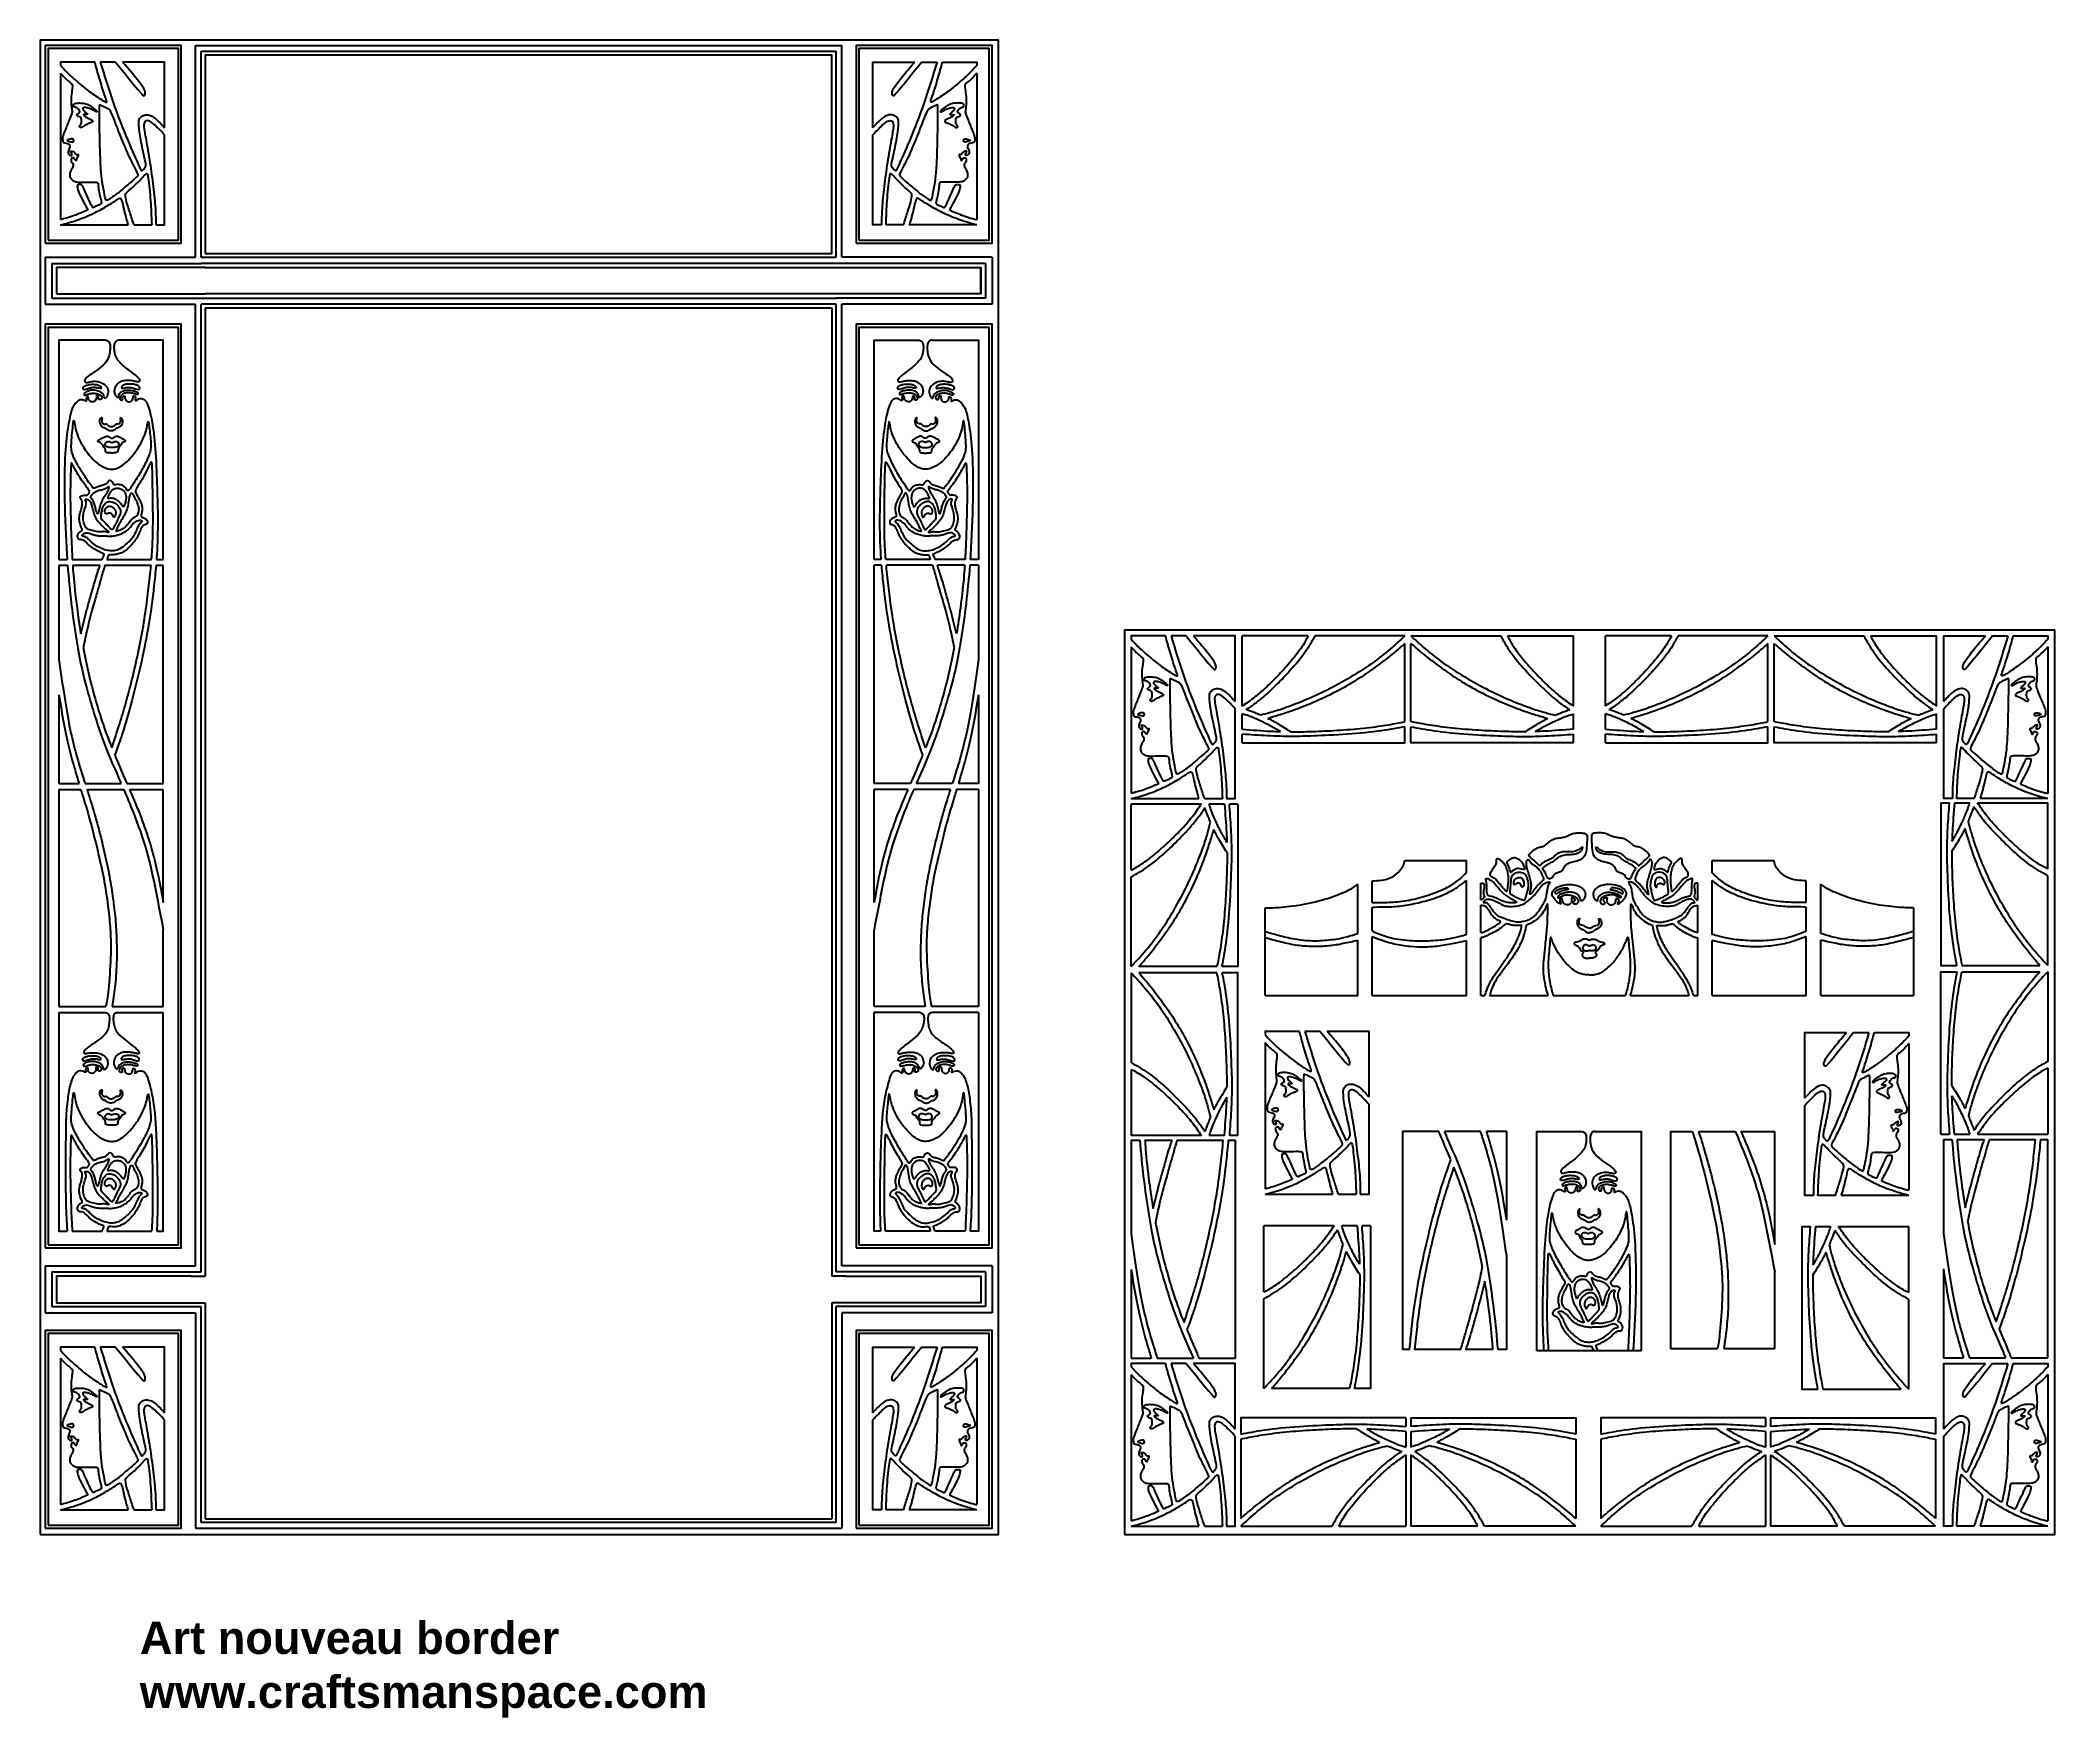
# Model space of a CAD drawing. Extents: x 0 to 80.9, y -7.4 to 60.
import ezdxf

# ---------------------------------------------------------------- set-up
doc = ezdxf.new("R2010")
doc.units = 0
doc.header["$MEASUREMENT"] = 0
doc.layers.get('0').update_dxf_attribs({"linetype": 'CONTINUOUS'})
doc.layers.add('LAYER_1', color=7, linetype='CONTINUOUS')

msp = doc.modelspace()

# ---------------------------------------------------------------- texts
at = {"insert": (4, -3.5), "char_height": 1.3, "width": 75.5, "attachment_point": 1}
msp.add_mtext('\\fArial|b1|i0|c0|p34;Art nouveau border\\Pwww.craftsmanspace.com}', dxfattribs=at)

# ---------------------------------------------------------------- linework, layer by layer
at = {"layer": 'LAYER_1'}
for points in [[(0, 0), (38.497, 0), (38.497, 60.005), (0, 60.005), (0, 0)], [(0.196, 51.853), (5.665, 51.853), (5.665, 59.795), (0.196, 59.795), (0.196, 51.853)], [(0.322, 51.978), (5.554, 51.978), (5.554, 59.67), (0.322, 59.67), (0.322, 51.978)], [(6.623, 51.444), (31.795, 51.444), (31.795, 59.412), (6.623, 59.412), (6.623, 51.444)], [(32.771, 51.853), (38.24, 51.853), (38.24, 59.795), (32.771, 59.795), (32.771, 51.853)], [(32.882, 51.978), (38.114, 51.978), (38.114, 59.67), (32.882, 59.67), (32.882, 51.978)], [(0.196, 11.512), (5.665, 11.512), (5.665, 48.6), (0.196, 48.6), (0.196, 11.512)], [(32.771, 11.512), (38.24, 11.512), (38.24, 48.6), (32.771, 48.6), (32.771, 11.512)], [(0.322, 11.637), (5.554, 11.637), (5.554, 48.474), (0.322, 48.474), (0.322, 11.637)], [(32.882, 11.637), (38.114, 11.637), (38.114, 48.474), (32.882, 48.474), (32.882, 11.637)], [(43.556, 0), (80.924, 0), (80.924, 36.314), (43.556, 36.314), (43.556, 0)], [(0.196, 0.246), (5.665, 0.246), (5.665, 8.189), (0.196, 8.189), (0.196, 0.246)], [(32.771, 0.246), (38.24, 0.246), (38.24, 8.189), (32.771, 8.189), (32.771, 0.246)], [(0.322, 0.372), (5.554, 0.372), (5.554, 8.064), (0.322, 8.064), (0.322, 0.372)], [(32.882, 0.372), (38.114, 0.372), (38.114, 8.064), (32.882, 8.064), (32.882, 0.372)]]:
    msp.add_lwpolyline(points, close=True, dxfattribs=at)
for points, knots in [([(2.191, 59.13), (2.191, 59.13), (0.811, 59.13), (0.811, 59.13), (0.811, 59.13), (0.811, 59.13), (0.811, 58.999), (0.811, 58.999)], [0, 0, 0, 0, 0.333333, 0.333333, 0.333333, 0.333333, 1, 1, 1, 1]), ([(0.811, 58.999), (0.886, 58.913), (0.962, 58.827), (1.081, 58.709), (1.081, 58.709), (1.2, 58.591), (1.363, 58.44), (1.545, 58.288), (1.545, 58.288), (1.727, 58.135), (1.928, 57.98), (2.1, 57.857), (2.1, 57.857), (2.273, 57.733), (2.417, 57.641), (2.505, 57.589), (2.505, 57.589), (2.593, 57.537), (2.624, 57.524), (2.645, 57.523), (2.645, 57.523), (2.666, 57.522), (2.677, 57.533), (2.666, 57.574), (2.666, 57.574), (2.656, 57.616), (2.624, 57.69), (2.571, 57.847), (2.571, 57.847), (2.518, 58.005), (2.442, 58.248), (2.375, 58.476), (2.375, 58.476), (2.309, 58.704), (2.25, 58.917), (2.191, 59.13)], [0, 0, 0, 0, 0.1, 0.1, 0.1, 0.1, 0.2, 0.2, 0.2, 0.2, 0.3, 0.3, 0.3, 0.3, 0.4, 0.4, 0.4, 0.4, 0.5, 0.5, 0.5, 0.5, 0.6, 0.6, 0.6, 0.6, 0.7, 0.7, 0.7, 0.7, 0.8, 0.8, 0.8, 0.8, 1, 1, 1, 1]), ([(2.411, 59.13), (2.574, 58.591), (2.737, 58.051), (2.925, 57.512), (2.925, 57.512), (3.114, 56.972), (3.327, 56.433), (3.511, 55.992), (3.511, 55.992), (3.695, 55.552), (3.85, 55.211), (3.937, 55.022), (3.937, 55.022), (4.023, 54.833), (4.042, 54.795), (4.058, 54.776), (4.058, 54.776), (4.074, 54.757), (4.086, 54.757), (4.113, 54.783), (4.113, 54.783), (4.141, 54.808), (4.182, 54.858), (4.209, 54.897), (4.209, 54.897), (4.235, 54.935), (4.245, 54.962), (4.235, 55.046), (4.235, 55.046), (4.224, 55.13), (4.193, 55.27), (4.148, 55.475), (4.148, 55.475), (4.103, 55.68), (4.044, 55.95), (4.008, 56.17), (4.008, 56.17), (3.971, 56.391), (3.957, 56.562), (3.954, 56.668), (3.954, 56.668), (3.952, 56.773), (3.963, 56.813), (3.991, 56.858), (3.991, 56.858), (4.019, 56.903), (4.065, 56.953), (4.127, 56.984), (4.127, 56.984), (4.189, 57.014), (4.266, 57.024), (4.353, 57.006), (4.353, 57.006), (4.44, 56.987), (4.536, 56.939), (4.644, 56.849), (4.644, 56.849), (4.751, 56.759), (4.87, 56.627), (4.99, 56.495)], [0, 0, 0, 0, 0.0625, 0.0625, 0.0625, 0.0625, 0.125, 0.125, 0.125, 0.125, 0.1875, 0.1875, 0.1875, 0.1875, 0.25, 0.25, 0.25, 0.25, 0.3125, 0.3125, 0.3125, 0.3125, 0.375, 0.375, 0.375, 0.375, 0.4375, 0.4375, 0.4375, 0.4375, 0.5, 0.5, 0.5, 0.5, 0.5625, 0.5625, 0.5625, 0.5625, 0.625, 0.625, 0.625, 0.625, 0.6875, 0.6875, 0.6875, 0.6875, 0.75, 0.75, 0.75, 0.75, 0.8125, 0.8125, 0.8125, 0.8125, 0.875, 0.875, 0.875, 0.875, 1, 1, 1, 1]), ([(3.026, 59.13), (3.383, 58.685), (3.741, 58.24), (3.932, 58.012), (3.932, 58.012), (4.124, 57.784), (4.149, 57.773), (4.169, 57.777), (4.169, 57.777), (4.189, 57.782), (4.203, 57.8), (4.213, 57.835), (4.213, 57.835), (4.222, 57.869), (4.226, 57.92), (4.19, 58.002), (4.19, 58.002), (4.153, 58.085), (4.076, 58.2), (3.952, 58.36), (3.952, 58.36), (3.829, 58.52), (3.66, 58.725), (3.545, 58.861), (3.545, 58.861), (3.43, 58.997), (3.369, 59.064), (3.308, 59.13)], [0, 0, 0, 0, 0.125, 0.125, 0.125, 0.125, 0.25, 0.25, 0.25, 0.25, 0.375, 0.375, 0.375, 0.375, 0.5, 0.5, 0.5, 0.5, 0.625, 0.625, 0.625, 0.625, 0.75, 0.75, 0.75, 0.75, 1, 1, 1, 1]), ([(4.99, 56.495), (4.99, 56.495), (4.99, 59.13), (4.99, 59.13), (4.99, 59.13), (4.99, 59.13), (3.308, 59.13), (3.308, 59.13)], [0, 0, 0, 0, 0.333333, 0.333333, 0.333333, 0.333333, 1, 1, 1, 1]), ([(33.446, 56.495), (33.446, 56.495), (33.446, 59.13), (33.446, 59.13), (33.446, 59.13), (33.446, 59.13), (35.128, 59.13), (35.128, 59.13)], [0, 0, 0, 0, 0.333333, 0.333333, 0.333333, 0.333333, 1, 1, 1, 1]), ([(36.025, 59.13), (35.862, 58.591), (35.699, 58.051), (35.511, 57.512), (35.511, 57.512), (35.322, 56.972), (35.109, 56.433), (34.925, 55.992), (34.925, 55.992), (34.741, 55.552), (34.586, 55.211), (34.499, 55.022), (34.499, 55.022), (34.413, 54.833), (34.394, 54.795), (34.378, 54.776), (34.378, 54.776), (34.362, 54.757), (34.35, 54.757), (34.323, 54.783), (34.323, 54.783), (34.296, 54.808), (34.254, 54.858), (34.228, 54.897), (34.228, 54.897), (34.201, 54.935), (34.191, 54.962), (34.201, 55.046), (34.201, 55.046), (34.212, 55.13), (34.243, 55.27), (34.288, 55.475), (34.288, 55.475), (34.333, 55.68), (34.392, 55.95), (34.428, 56.17), (34.428, 56.17), (34.465, 56.391), (34.48, 56.562), (34.482, 56.668), (34.482, 56.668), (34.484, 56.773), (34.473, 56.813), (34.445, 56.858), (34.445, 56.858), (34.417, 56.903), (34.371, 56.953), (34.309, 56.984), (34.309, 56.984), (34.247, 57.014), (34.17, 57.024), (34.083, 57.006), (34.083, 57.006), (33.996, 56.987), (33.9, 56.939), (33.793, 56.849), (33.793, 56.849), (33.685, 56.759), (33.566, 56.627), (33.446, 56.495)], [0, 0, 0, 0, 0.0625, 0.0625, 0.0625, 0.0625, 0.125, 0.125, 0.125, 0.125, 0.1875, 0.1875, 0.1875, 0.1875, 0.25, 0.25, 0.25, 0.25, 0.3125, 0.3125, 0.3125, 0.3125, 0.375, 0.375, 0.375, 0.375, 0.4375, 0.4375, 0.4375, 0.4375, 0.5, 0.5, 0.5, 0.5, 0.5625, 0.5625, 0.5625, 0.5625, 0.625, 0.625, 0.625, 0.625, 0.6875, 0.6875, 0.6875, 0.6875, 0.75, 0.75, 0.75, 0.75, 0.8125, 0.8125, 0.8125, 0.8125, 0.875, 0.875, 0.875, 0.875, 1, 1, 1, 1]), ([(35.41, 59.13), (35.053, 58.685), (34.695, 58.24), (34.504, 58.012), (34.504, 58.012), (34.312, 57.784), (34.287, 57.773), (34.267, 57.777), (34.267, 57.777), (34.247, 57.782), (34.233, 57.8), (34.223, 57.835), (34.223, 57.835), (34.214, 57.869), (34.21, 57.92), (34.246, 58.002), (34.246, 58.002), (34.283, 58.085), (34.36, 58.2), (34.484, 58.36), (34.484, 58.36), (34.607, 58.52), (34.777, 58.725), (34.892, 58.861), (34.892, 58.861), (35.007, 58.997), (35.067, 59.064), (35.128, 59.13)], [0, 0, 0, 0, 0.125, 0.125, 0.125, 0.125, 0.25, 0.25, 0.25, 0.25, 0.375, 0.375, 0.375, 0.375, 0.5, 0.5, 0.5, 0.5, 0.625, 0.625, 0.625, 0.625, 0.75, 0.75, 0.75, 0.75, 1, 1, 1, 1]), ([(37.625, 58.999), (37.55, 58.913), (37.474, 58.827), (37.355, 58.709), (37.355, 58.709), (37.236, 58.591), (37.073, 58.44), (36.891, 58.288), (36.891, 58.288), (36.709, 58.135), (36.508, 57.98), (36.336, 57.857), (36.336, 57.857), (36.163, 57.733), (36.019, 57.641), (35.931, 57.589), (35.931, 57.589), (35.843, 57.537), (35.812, 57.524), (35.791, 57.523), (35.791, 57.523), (35.77, 57.522), (35.759, 57.533), (35.77, 57.574), (35.77, 57.574), (35.78, 57.616), (35.812, 57.69), (35.865, 57.847), (35.865, 57.847), (35.918, 58.005), (35.994, 58.248), (36.061, 58.476), (36.061, 58.476), (36.128, 58.704), (36.186, 58.917), (36.245, 59.13)], [0, 0, 0, 0, 0.1, 0.1, 0.1, 0.1, 0.2, 0.2, 0.2, 0.2, 0.3, 0.3, 0.3, 0.3, 0.4, 0.4, 0.4, 0.4, 0.5, 0.5, 0.5, 0.5, 0.6, 0.6, 0.6, 0.6, 0.7, 0.7, 0.7, 0.7, 0.8, 0.8, 0.8, 0.8, 1, 1, 1, 1]), ([(36.245, 59.13), (36.245, 59.13), (37.625, 59.13), (37.625, 59.13), (37.625, 59.13), (37.625, 59.13), (37.625, 58.999), (37.625, 58.999)], [0, 0, 0, 0, 0.333333, 0.333333, 0.333333, 0.333333, 1, 1, 1, 1]), ([(0.811, 58.688), (0.862, 58.628), (0.913, 58.567), (0.968, 58.51), (0.968, 58.51), (1.024, 58.454), (1.085, 58.402), (1.136, 58.36), (1.136, 58.36), (1.187, 58.319), (1.229, 58.289), (1.254, 58.266), (1.254, 58.266), (1.278, 58.243), (1.286, 58.227), (1.289, 58.194), (1.289, 58.194), (1.292, 58.161), (1.291, 58.111), (1.281, 58.037), (1.281, 58.037), (1.272, 57.962), (1.254, 57.864), (1.246, 57.751), (1.246, 57.751), (1.237, 57.638), (1.238, 57.511), (1.246, 57.407), (1.246, 57.407), (1.254, 57.303), (1.269, 57.222), (1.274, 57.169), (1.274, 57.169), (1.279, 57.117), (1.275, 57.091), (1.257, 57.038), (1.257, 57.038), (1.238, 56.985), (1.206, 56.903), (1.151, 56.769), (1.151, 56.769), (1.096, 56.635), (1.019, 56.449), (0.97, 56.326), (0.97, 56.326), (0.922, 56.204), (0.902, 56.144), (0.895, 56.09), (0.895, 56.09), (0.889, 56.036), (0.897, 55.988), (0.905, 55.956), (0.905, 55.956), (0.913, 55.924), (0.923, 55.909), (0.945, 55.898), (0.945, 55.898), (0.968, 55.888), (1.003, 55.883), (1.039, 55.875), (1.039, 55.875), (1.074, 55.868), (1.11, 55.859), (1.133, 55.845), (1.133, 55.845), (1.157, 55.832), (1.168, 55.816), (1.177, 55.795), (1.177, 55.795), (1.186, 55.775), (1.192, 55.751), (1.19, 55.728), (1.19, 55.728), (1.188, 55.706), (1.178, 55.685), (1.165, 55.66), (1.165, 55.66), (1.152, 55.635), (1.136, 55.605), (1.127, 55.579), (1.127, 55.579), (1.118, 55.553), (1.116, 55.53), (1.117, 55.508), (1.117, 55.508), (1.117, 55.485), (1.12, 55.463), (1.133, 55.444), (1.133, 55.444), (1.145, 55.426), (1.167, 55.41), (1.189, 55.398), (1.189, 55.398), (1.211, 55.386), (1.233, 55.378), (1.248, 55.382), (1.248, 55.382), (1.264, 55.387), (1.272, 55.405), (1.271, 55.422), (1.271, 55.422), (1.271, 55.439), (1.261, 55.456), (1.249, 55.476), (1.249, 55.476), (1.236, 55.497), (1.221, 55.521), (1.219, 55.535), (1.219, 55.535), (1.216, 55.549), (1.228, 55.553), (1.248, 55.553), (1.248, 55.553), (1.269, 55.553), (1.298, 55.549), (1.324, 55.536), (1.324, 55.536), (1.349, 55.523), (1.371, 55.501), (1.39, 55.479), (1.39, 55.479), (1.408, 55.457), (1.422, 55.435), (1.438, 55.424), (1.438, 55.424), (1.454, 55.412), (1.471, 55.411), (1.485, 55.413), (1.485, 55.413), (1.5, 55.414), (1.512, 55.418), (1.52, 55.413), (1.52, 55.413), (1.527, 55.408), (1.529, 55.393), (1.524, 55.373), (1.524, 55.373), (1.52, 55.353), (1.508, 55.328), (1.495, 55.306), (1.495, 55.306), (1.481, 55.284), (1.465, 55.266), (1.46, 55.247), (1.46, 55.247), (1.454, 55.228), (1.458, 55.209), (1.455, 55.196), (1.455, 55.196), (1.452, 55.183), (1.441, 55.176), (1.429, 55.179), (1.429, 55.179), (1.417, 55.182), (1.404, 55.196), (1.394, 55.214), (1.394, 55.214), (1.384, 55.232), (1.378, 55.255), (1.363, 55.27), (1.363, 55.27), (1.348, 55.284), (1.325, 55.291), (1.304, 55.289), (1.304, 55.289), (1.282, 55.287), (1.262, 55.276), (1.251, 55.261), (1.251, 55.261), (1.239, 55.247), (1.236, 55.228), (1.235, 55.207), (1.235, 55.207), (1.233, 55.186), (1.233, 55.163), (1.246, 55.138), (1.246, 55.138), (1.259, 55.113), (1.285, 55.086), (1.302, 55.059), (1.302, 55.059), (1.319, 55.032), (1.326, 55.006), (1.32, 54.973), (1.32, 54.973), (1.314, 54.939), (1.294, 54.899), (1.272, 54.86), (1.272, 54.86), (1.251, 54.822), (1.228, 54.787), (1.211, 54.742), (1.211, 54.742), (1.193, 54.698), (1.182, 54.645), (1.182, 54.596), (1.182, 54.596), (1.183, 54.548), (1.196, 54.505), (1.219, 54.466), (1.219, 54.466), (1.242, 54.427), (1.275, 54.391), (1.323, 54.363), (1.323, 54.363), (1.37, 54.335), (1.432, 54.314), (1.525, 54.307), (1.525, 54.307), (1.619, 54.299), (1.745, 54.306), (1.869, 54.309), (1.869, 54.309), (1.993, 54.312), (2.117, 54.312), (2.186, 54.31), (2.186, 54.31), (2.256, 54.308), (2.272, 54.304), (2.286, 54.292), (2.286, 54.292), (2.301, 54.28), (2.314, 54.26), (2.322, 54.221), (2.322, 54.221), (2.33, 54.182), (2.332, 54.125), (2.344, 54.04), (2.344, 54.04), (2.355, 53.955), (2.376, 53.843), (2.397, 53.749), (2.397, 53.749), (2.418, 53.655), (2.439, 53.579), (2.449, 53.531), (2.449, 53.531), (2.46, 53.484), (2.46, 53.465), (2.453, 53.451), (2.453, 53.451), (2.446, 53.438), (2.433, 53.429), (2.402, 53.413), (2.402, 53.413), (2.371, 53.397), (2.323, 53.373), (2.28, 53.353), (2.28, 53.353), (2.237, 53.332), (2.199, 53.315), (2.173, 53.304), (2.173, 53.304), (2.146, 53.293), (2.13, 53.288), (2.116, 53.294), (2.116, 53.294), (2.101, 53.3), (2.088, 53.317), (2.06, 53.369), (2.06, 53.369), (2.033, 53.421), (1.992, 53.509), (1.94, 53.623), (1.94, 53.623), (1.888, 53.738), (1.824, 53.879), (1.778, 53.98), (1.778, 53.98), (1.732, 54.082), (1.704, 54.144), (1.684, 54.175), (1.684, 54.175), (1.664, 54.206), (1.653, 54.207), (1.628, 54.208), (1.628, 54.208), (1.603, 54.21), (1.566, 54.211), (1.541, 54.21), (1.541, 54.21), (1.516, 54.208), (1.503, 54.205), (1.496, 54.195), (1.496, 54.195), (1.488, 54.184), (1.486, 54.167), (1.488, 54.128), (1.488, 54.128), (1.49, 54.09), (1.497, 54.032), (1.534, 53.935), (1.534, 53.935), (1.571, 53.838), (1.639, 53.703), (1.701, 53.583), (1.701, 53.583), (1.763, 53.463), (1.82, 53.357), (1.855, 53.295), (1.855, 53.295), (1.89, 53.232), (1.903, 53.212), (1.905, 53.198), (1.905, 53.198), (1.906, 53.185), (1.894, 53.177), (1.834, 53.152), (1.834, 53.152), (1.774, 53.126), (1.665, 53.082), (1.569, 53.044), (1.569, 53.044), (1.474, 53.005), (1.391, 52.971), (1.291, 52.938), (1.291, 52.938), (1.19, 52.904), (1.072, 52.871), (0.989, 52.849), (0.989, 52.849), (0.906, 52.826), (0.859, 52.815), (0.811, 52.803)], [0, 0, 0, 0, 0.012195, 0.012195, 0.012195, 0.012195, 0.02439, 0.02439, 0.02439, 0.02439, 0.036585, 0.036585, 0.036585, 0.036585, 0.04878, 0.04878, 0.04878, 0.04878, 0.060976, 0.060976, 0.060976, 0.060976, 0.073171, 0.073171, 0.073171, 0.073171, 0.085366, 0.085366, 0.085366, 0.085366, 0.097561, 0.097561, 0.097561, 0.097561, 0.109756, 0.109756, 0.109756, 0.109756, 0.121951, 0.121951, 0.121951, 0.121951, 0.134146, 0.134146, 0.134146, 0.134146, 0.146341, 0.146341, 0.146341, 0.146341, 0.158537, 0.158537, 0.158537, 0.158537, 0.170732, 0.170732, 0.170732, 0.170732, 0.182927, 0.182927, 0.182927, 0.182927, 0.195122, 0.195122, 0.195122, 0.195122, 0.207317, 0.207317, 0.207317, 0.207317, 0.219512, 0.219512, 0.219512, 0.219512, 0.231707, 0.231707, 0.231707, 0.231707, 0.243902, 0.243902, 0.243902, 0.243902, 0.256098, 0.256098, 0.256098, 0.256098, 0.268293, 0.268293, 0.268293, 0.268293, 0.280488, 0.280488, 0.280488, 0.280488, 0.292683, 0.292683, 0.292683, 0.292683, 0.304878, 0.304878, 0.304878, 0.304878, 0.317073, 0.317073, 0.317073, 0.317073, 0.329268, 0.329268, 0.329268, 0.329268, 0.341463, 0.341463, 0.341463, 0.341463, 0.353659, 0.353659, 0.353659, 0.353659, 0.365854, 0.365854, 0.365854, 0.365854, 0.378049, 0.378049, 0.378049, 0.378049, 0.390244, 0.390244, 0.390244, 0.390244, 0.402439, 0.402439, 0.402439, 0.402439, 0.414634, 0.414634, 0.414634, 0.414634, 0.426829, 0.426829, 0.426829, 0.426829, 0.439024, 0.439024, 0.439024, 0.439024, 0.45122, 0.45122, 0.45122, 0.45122, 0.463415, 0.463415, 0.463415, 0.463415, 0.47561, 0.47561, 0.47561, 0.47561, 0.487805, 0.487805, 0.487805, 0.487805, 0.5, 0.5, 0.5, 0.5, 0.512195, 0.512195, 0.512195, 0.512195, 0.52439, 0.52439, 0.52439, 0.52439, 0.536585, 0.536585, 0.536585, 0.536585, 0.54878, 0.54878, 0.54878, 0.54878, 0.560976, 0.560976, 0.560976, 0.560976, 0.573171, 0.573171, 0.573171, 0.573171, 0.585366, 0.585366, 0.585366, 0.585366, 0.597561, 0.597561, 0.597561, 0.597561, 0.609756, 0.609756, 0.609756, 0.609756, 0.621951, 0.621951, 0.621951, 0.621951, 0.634146, 0.634146, 0.634146, 0.634146, 0.646341, 0.646341, 0.646341, 0.646341, 0.658537, 0.658537, 0.658537, 0.658537, 0.670732, 0.670732, 0.670732, 0.670732, 0.682927, 0.682927, 0.682927, 0.682927, 0.695122, 0.695122, 0.695122, 0.695122, 0.707317, 0.707317, 0.707317, 0.707317, 0.719512, 0.719512, 0.719512, 0.719512, 0.731707, 0.731707, 0.731707, 0.731707, 0.743902, 0.743902, 0.743902, 0.743902, 0.756098, 0.756098, 0.756098, 0.756098, 0.768293, 0.768293, 0.768293, 0.768293, 0.780488, 0.780488, 0.780488, 0.780488, 0.792683, 0.792683, 0.792683, 0.792683, 0.804878, 0.804878, 0.804878, 0.804878, 0.817073, 0.817073, 0.817073, 0.817073, 0.829268, 0.829268, 0.829268, 0.829268, 0.841463, 0.841463, 0.841463, 0.841463, 0.853659, 0.853659, 0.853659, 0.853659, 0.865854, 0.865854, 0.865854, 0.865854, 0.878049, 0.878049, 0.878049, 0.878049, 0.890244, 0.890244, 0.890244, 0.890244, 0.902439, 0.902439, 0.902439, 0.902439, 0.914634, 0.914634, 0.914634, 0.914634, 0.926829, 0.926829, 0.926829, 0.926829, 0.939024, 0.939024, 0.939024, 0.939024, 0.95122, 0.95122, 0.95122, 0.95122, 0.963415, 0.963415, 0.963415, 0.963415, 0.97561, 0.97561, 0.97561, 0.97561, 1, 1, 1, 1]), ([(37.625, 58.688), (37.574, 58.628), (37.523, 58.567), (37.468, 58.51), (37.468, 58.51), (37.412, 58.454), (37.351, 58.402), (37.3, 58.36), (37.3, 58.36), (37.249, 58.319), (37.207, 58.289), (37.182, 58.266), (37.182, 58.266), (37.158, 58.243), (37.151, 58.227), (37.147, 58.194), (37.147, 58.194), (37.144, 58.161), (37.145, 58.111), (37.155, 58.037), (37.155, 58.037), (37.164, 57.962), (37.182, 57.864), (37.19, 57.751), (37.19, 57.751), (37.199, 57.638), (37.198, 57.511), (37.19, 57.407), (37.19, 57.407), (37.182, 57.303), (37.167, 57.222), (37.162, 57.169), (37.162, 57.169), (37.157, 57.117), (37.161, 57.091), (37.179, 57.038), (37.179, 57.038), (37.198, 56.985), (37.23, 56.903), (37.285, 56.769), (37.285, 56.769), (37.34, 56.635), (37.417, 56.449), (37.466, 56.326), (37.466, 56.326), (37.514, 56.204), (37.534, 56.144), (37.541, 56.09), (37.541, 56.09), (37.547, 56.036), (37.54, 55.988), (37.531, 55.956), (37.531, 55.956), (37.523, 55.924), (37.513, 55.909), (37.491, 55.898), (37.491, 55.898), (37.468, 55.888), (37.433, 55.883), (37.397, 55.875), (37.397, 55.875), (37.362, 55.868), (37.326, 55.859), (37.303, 55.845), (37.303, 55.845), (37.279, 55.832), (37.268, 55.816), (37.259, 55.795), (37.259, 55.795), (37.25, 55.775), (37.244, 55.751), (37.246, 55.728), (37.246, 55.728), (37.248, 55.706), (37.258, 55.685), (37.271, 55.66), (37.271, 55.66), (37.284, 55.635), (37.3, 55.605), (37.309, 55.579), (37.309, 55.579), (37.318, 55.553), (37.32, 55.53), (37.319, 55.508), (37.319, 55.508), (37.319, 55.485), (37.316, 55.463), (37.303, 55.444), (37.303, 55.444), (37.291, 55.426), (37.269, 55.41), (37.247, 55.398), (37.247, 55.398), (37.225, 55.386), (37.203, 55.378), (37.188, 55.382), (37.188, 55.382), (37.173, 55.387), (37.164, 55.405), (37.165, 55.422), (37.165, 55.422), (37.165, 55.439), (37.175, 55.456), (37.187, 55.476), (37.187, 55.476), (37.2, 55.497), (37.215, 55.521), (37.218, 55.535), (37.218, 55.535), (37.22, 55.549), (37.208, 55.553), (37.188, 55.553), (37.188, 55.553), (37.167, 55.553), (37.138, 55.549), (37.112, 55.536), (37.112, 55.536), (37.087, 55.523), (37.065, 55.501), (37.047, 55.479), (37.047, 55.479), (37.028, 55.457), (37.014, 55.435), (36.998, 55.424), (36.998, 55.424), (36.982, 55.412), (36.965, 55.411), (36.951, 55.413), (36.951, 55.413), (36.936, 55.414), (36.924, 55.418), (36.916, 55.413), (36.916, 55.413), (36.909, 55.408), (36.907, 55.393), (36.912, 55.373), (36.912, 55.373), (36.916, 55.353), (36.928, 55.328), (36.941, 55.306), (36.941, 55.306), (36.955, 55.284), (36.971, 55.266), (36.976, 55.247), (36.976, 55.247), (36.982, 55.228), (36.978, 55.209), (36.981, 55.196), (36.981, 55.196), (36.984, 55.183), (36.995, 55.176), (37.007, 55.179), (37.007, 55.179), (37.019, 55.182), (37.032, 55.196), (37.042, 55.214), (37.042, 55.214), (37.052, 55.232), (37.059, 55.255), (37.073, 55.27), (37.073, 55.27), (37.088, 55.284), (37.111, 55.291), (37.132, 55.289), (37.132, 55.289), (37.154, 55.287), (37.174, 55.276), (37.185, 55.261), (37.185, 55.261), (37.197, 55.247), (37.2, 55.228), (37.201, 55.207), (37.201, 55.207), (37.203, 55.186), (37.203, 55.163), (37.19, 55.138), (37.19, 55.138), (37.177, 55.113), (37.151, 55.086), (37.134, 55.059), (37.134, 55.059), (37.117, 55.032), (37.11, 55.006), (37.116, 54.973), (37.116, 54.973), (37.122, 54.939), (37.142, 54.899), (37.164, 54.86), (37.164, 54.86), (37.185, 54.822), (37.208, 54.787), (37.225, 54.742), (37.225, 54.742), (37.243, 54.698), (37.254, 54.645), (37.254, 54.596), (37.254, 54.596), (37.253, 54.548), (37.241, 54.505), (37.218, 54.466), (37.218, 54.466), (37.194, 54.427), (37.161, 54.391), (37.113, 54.363), (37.113, 54.363), (37.066, 54.335), (37.004, 54.314), (36.911, 54.307), (36.911, 54.307), (36.817, 54.299), (36.692, 54.306), (36.567, 54.309), (36.567, 54.309), (36.443, 54.312), (36.319, 54.312), (36.25, 54.31), (36.25, 54.31), (36.18, 54.308), (36.164, 54.304), (36.15, 54.292), (36.15, 54.292), (36.135, 54.28), (36.122, 54.26), (36.114, 54.221), (36.114, 54.221), (36.106, 54.182), (36.104, 54.125), (36.092, 54.04), (36.092, 54.04), (36.081, 53.955), (36.06, 53.843), (36.039, 53.749), (36.039, 53.749), (36.018, 53.655), (35.997, 53.579), (35.987, 53.531), (35.987, 53.531), (35.976, 53.484), (35.976, 53.465), (35.983, 53.451), (35.983, 53.451), (35.99, 53.438), (36.003, 53.429), (36.034, 53.413), (36.034, 53.413), (36.065, 53.397), (36.113, 53.373), (36.156, 53.353), (36.156, 53.353), (36.199, 53.332), (36.237, 53.315), (36.263, 53.304), (36.263, 53.304), (36.29, 53.293), (36.306, 53.288), (36.32, 53.294), (36.32, 53.294), (36.335, 53.3), (36.349, 53.317), (36.376, 53.369), (36.376, 53.369), (36.403, 53.421), (36.444, 53.509), (36.496, 53.623), (36.496, 53.623), (36.548, 53.738), (36.612, 53.879), (36.658, 53.98), (36.658, 53.98), (36.704, 54.082), (36.732, 54.144), (36.752, 54.175), (36.752, 54.175), (36.772, 54.206), (36.784, 54.207), (36.808, 54.208), (36.808, 54.208), (36.833, 54.21), (36.87, 54.211), (36.895, 54.21), (36.895, 54.21), (36.921, 54.208), (36.933, 54.205), (36.94, 54.195), (36.94, 54.195), (36.948, 54.184), (36.95, 54.167), (36.948, 54.128), (36.948, 54.128), (36.946, 54.09), (36.939, 54.032), (36.902, 53.935), (36.902, 53.935), (36.865, 53.838), (36.797, 53.703), (36.735, 53.583), (36.735, 53.583), (36.673, 53.463), (36.616, 53.357), (36.581, 53.295), (36.581, 53.295), (36.546, 53.232), (36.533, 53.212), (36.532, 53.198), (36.532, 53.198), (36.53, 53.185), (36.542, 53.177), (36.602, 53.152), (36.602, 53.152), (36.662, 53.126), (36.771, 53.082), (36.867, 53.044), (36.867, 53.044), (36.962, 53.005), (37.045, 52.971), (37.145, 52.938), (37.145, 52.938), (37.246, 52.904), (37.364, 52.871), (37.447, 52.849), (37.447, 52.849), (37.53, 52.826), (37.577, 52.815), (37.625, 52.803)], [0, 0, 0, 0, 0.012195, 0.012195, 0.012195, 0.012195, 0.02439, 0.02439, 0.02439, 0.02439, 0.036585, 0.036585, 0.036585, 0.036585, 0.04878, 0.04878, 0.04878, 0.04878, 0.060976, 0.060976, 0.060976, 0.060976, 0.073171, 0.073171, 0.073171, 0.073171, 0.085366, 0.085366, 0.085366, 0.085366, 0.097561, 0.097561, 0.097561, 0.097561, 0.109756, 0.109756, 0.109756, 0.109756, 0.121951, 0.121951, 0.121951, 0.121951, 0.134146, 0.134146, 0.134146, 0.134146, 0.146341, 0.146341, 0.146341, 0.146341, 0.158537, 0.158537, 0.158537, 0.158537, 0.170732, 0.170732, 0.170732, 0.170732, 0.182927, 0.182927, 0.182927, 0.182927, 0.195122, 0.195122, 0.195122, 0.195122, 0.207317, 0.207317, 0.207317, 0.207317, 0.219512, 0.219512, 0.219512, 0.219512, 0.231707, 0.231707, 0.231707, 0.231707, 0.243902, 0.243902, 0.243902, 0.243902, 0.256098, 0.256098, 0.256098, 0.256098, 0.268293, 0.268293, 0.268293, 0.268293, 0.280488, 0.280488, 0.280488, 0.280488, 0.292683, 0.292683, 0.292683, 0.292683, 0.304878, 0.304878, 0.304878, 0.304878, 0.317073, 0.317073, 0.317073, 0.317073, 0.329268, 0.329268, 0.329268, 0.329268, 0.341463, 0.341463, 0.341463, 0.341463, 0.353659, 0.353659, 0.353659, 0.353659, 0.365854, 0.365854, 0.365854, 0.365854, 0.378049, 0.378049, 0.378049, 0.378049, 0.390244, 0.390244, 0.390244, 0.390244, 0.402439, 0.402439, 0.402439, 0.402439, 0.414634, 0.414634, 0.414634, 0.414634, 0.426829, 0.426829, 0.426829, 0.426829, 0.439024, 0.439024, 0.439024, 0.439024, 0.45122, 0.45122, 0.45122, 0.45122, 0.463415, 0.463415, 0.463415, 0.463415, 0.47561, 0.47561, 0.47561, 0.47561, 0.487805, 0.487805, 0.487805, 0.487805, 0.5, 0.5, 0.5, 0.5, 0.512195, 0.512195, 0.512195, 0.512195, 0.52439, 0.52439, 0.52439, 0.52439, 0.536585, 0.536585, 0.536585, 0.536585, 0.54878, 0.54878, 0.54878, 0.54878, 0.560976, 0.560976, 0.560976, 0.560976, 0.573171, 0.573171, 0.573171, 0.573171, 0.585366, 0.585366, 0.585366, 0.585366, 0.597561, 0.597561, 0.597561, 0.597561, 0.609756, 0.609756, 0.609756, 0.609756, 0.621951, 0.621951, 0.621951, 0.621951, 0.634146, 0.634146, 0.634146, 0.634146, 0.646341, 0.646341, 0.646341, 0.646341, 0.658537, 0.658537, 0.658537, 0.658537, 0.670732, 0.670732, 0.670732, 0.670732, 0.682927, 0.682927, 0.682927, 0.682927, 0.695122, 0.695122, 0.695122, 0.695122, 0.707317, 0.707317, 0.707317, 0.707317, 0.719512, 0.719512, 0.719512, 0.719512, 0.731707, 0.731707, 0.731707, 0.731707, 0.743902, 0.743902, 0.743902, 0.743902, 0.756098, 0.756098, 0.756098, 0.756098, 0.768293, 0.768293, 0.768293, 0.768293, 0.780488, 0.780488, 0.780488, 0.780488, 0.792683, 0.792683, 0.792683, 0.792683, 0.804878, 0.804878, 0.804878, 0.804878, 0.817073, 0.817073, 0.817073, 0.817073, 0.829268, 0.829268, 0.829268, 0.829268, 0.841463, 0.841463, 0.841463, 0.841463, 0.853659, 0.853659, 0.853659, 0.853659, 0.865854, 0.865854, 0.865854, 0.865854, 0.878049, 0.878049, 0.878049, 0.878049, 0.890244, 0.890244, 0.890244, 0.890244, 0.902439, 0.902439, 0.902439, 0.902439, 0.914634, 0.914634, 0.914634, 0.914634, 0.926829, 0.926829, 0.926829, 0.926829, 0.939024, 0.939024, 0.939024, 0.939024, 0.95122, 0.95122, 0.95122, 0.95122, 0.963415, 0.963415, 0.963415, 0.963415, 0.97561, 0.97561, 0.97561, 0.97561, 1, 1, 1, 1]), ([(2.059, 57.336), (2.016, 57.366), (1.969, 57.398), (1.913, 57.423), (1.913, 57.423), (1.857, 57.447), (1.793, 57.465), (1.725, 57.475), (1.725, 57.475), (1.656, 57.486), (1.583, 57.489), (1.519, 57.486), (1.519, 57.486), (1.454, 57.482), (1.397, 57.472), (1.366, 57.454), (1.366, 57.454), (1.335, 57.435), (1.329, 57.409), (1.331, 57.388), (1.331, 57.388), (1.332, 57.366), (1.341, 57.35), (1.352, 57.339), (1.352, 57.339), (1.363, 57.329), (1.377, 57.325), (1.397, 57.319), (1.397, 57.319), (1.416, 57.314), (1.441, 57.308), (1.465, 57.295), (1.465, 57.295), (1.489, 57.282), (1.512, 57.263), (1.532, 57.24), (1.532, 57.24), (1.553, 57.216), (1.569, 57.189), (1.578, 57.167), (1.578, 57.167), (1.587, 57.145), (1.588, 57.128), (1.586, 57.119), (1.586, 57.119), (1.584, 57.109), (1.579, 57.107), (1.563, 57.096), (1.563, 57.096), (1.548, 57.085), (1.522, 57.065), (1.504, 57.051), (1.504, 57.051), (1.486, 57.036), (1.475, 57.027), (1.47, 57.017), (1.47, 57.017), (1.465, 57.007), (1.466, 56.996), (1.475, 56.984), (1.475, 56.984), (1.485, 56.973), (1.503, 56.961), (1.529, 56.949), (1.529, 56.949), (1.554, 56.937), (1.587, 56.926), (1.607, 56.915), (1.607, 56.915), (1.628, 56.905), (1.638, 56.895), (1.645, 56.876), (1.645, 56.876), (1.651, 56.857), (1.656, 56.827), (1.657, 56.79), (1.657, 56.79), (1.658, 56.753), (1.656, 56.708), (1.652, 56.681), (1.652, 56.681), (1.649, 56.654), (1.644, 56.645), (1.634, 56.633), (1.634, 56.633), (1.624, 56.62), (1.608, 56.604), (1.597, 56.589), (1.597, 56.589), (1.586, 56.575), (1.579, 56.562), (1.577, 56.55), (1.577, 56.55), (1.576, 56.538), (1.58, 56.527), (1.588, 56.517), (1.588, 56.517), (1.596, 56.508), (1.609, 56.5), (1.624, 56.499), (1.624, 56.499), (1.64, 56.497), (1.66, 56.503), (1.682, 56.516), (1.682, 56.516), (1.704, 56.529), (1.728, 56.55), (1.766, 56.573), (1.766, 56.573), (1.804, 56.596), (1.855, 56.622), (1.906, 56.645), (1.906, 56.645), (1.957, 56.669), (2.009, 56.69), (2.042, 56.705), (2.042, 56.705), (2.075, 56.719), (2.09, 56.726), (2.098, 56.736), (2.098, 56.736), (2.106, 56.746), (2.107, 56.758), (2.102, 56.771), (2.102, 56.771), (2.096, 56.784), (2.083, 56.798), (2.058, 56.813), (2.058, 56.813), (2.032, 56.829), (1.993, 56.846), (1.947, 56.867), (1.947, 56.867), (1.901, 56.888), (1.848, 56.914), (1.811, 56.937), (1.811, 56.937), (1.774, 56.961), (1.753, 56.983), (1.743, 56.996), (1.743, 56.996), (1.732, 57.01), (1.733, 57.015), (1.736, 57.019), (1.736, 57.019), (1.739, 57.024), (1.745, 57.03), (1.763, 57.031), (1.763, 57.031), (1.781, 57.032), (1.811, 57.03), (1.835, 57.028), (1.835, 57.028), (1.859, 57.027), (1.877, 57.026), (1.886, 57.028), (1.886, 57.028), (1.896, 57.031), (1.896, 57.036), (1.89, 57.046), (1.89, 57.046), (1.884, 57.057), (1.87, 57.073), (1.846, 57.094), (1.846, 57.094), (1.821, 57.116), (1.784, 57.144), (1.758, 57.171), (1.758, 57.171), (1.731, 57.198), (1.714, 57.225), (1.71, 57.247), (1.71, 57.247), (1.707, 57.269), (1.716, 57.286), (1.734, 57.295), (1.734, 57.295), (1.752, 57.305), (1.779, 57.306), (1.819, 57.301), (1.819, 57.301), (1.859, 57.296), (1.913, 57.285), (1.966, 57.268), (1.966, 57.268), (2.018, 57.251), (2.069, 57.228), (2.113, 57.205), (2.113, 57.205), (2.158, 57.181), (2.197, 57.156), (2.222, 57.143), (2.222, 57.143), (2.247, 57.13), (2.258, 57.13), (2.266, 57.135), (2.266, 57.135), (2.273, 57.141), (2.276, 57.153), (2.261, 57.173), (2.261, 57.173), (2.246, 57.193), (2.212, 57.222), (2.176, 57.25), (2.176, 57.25), (2.14, 57.278), (2.102, 57.306), (2.059, 57.336)], [0, 0, 0, 0, 0.018868, 0.018868, 0.018868, 0.018868, 0.037736, 0.037736, 0.037736, 0.037736, 0.056604, 0.056604, 0.056604, 0.056604, 0.075472, 0.075472, 0.075472, 0.075472, 0.09434, 0.09434, 0.09434, 0.09434, 0.113208, 0.113208, 0.113208, 0.113208, 0.132075, 0.132075, 0.132075, 0.132075, 0.150943, 0.150943, 0.150943, 0.150943, 0.169811, 0.169811, 0.169811, 0.169811, 0.188679, 0.188679, 0.188679, 0.188679, 0.207547, 0.207547, 0.207547, 0.207547, 0.226415, 0.226415, 0.226415, 0.226415, 0.245283, 0.245283, 0.245283, 0.245283, 0.264151, 0.264151, 0.264151, 0.264151, 0.283019, 0.283019, 0.283019, 0.283019, 0.301887, 0.301887, 0.301887, 0.301887, 0.320755, 0.320755, 0.320755, 0.320755, 0.339623, 0.339623, 0.339623, 0.339623, 0.358491, 0.358491, 0.358491, 0.358491, 0.377358, 0.377358, 0.377358, 0.377358, 0.396226, 0.396226, 0.396226, 0.396226, 0.415094, 0.415094, 0.415094, 0.415094, 0.433962, 0.433962, 0.433962, 0.433962, 0.45283, 0.45283, 0.45283, 0.45283, 0.471698, 0.471698, 0.471698, 0.471698, 0.490566, 0.490566, 0.490566, 0.490566, 0.509434, 0.509434, 0.509434, 0.509434, 0.528302, 0.528302, 0.528302, 0.528302, 0.54717, 0.54717, 0.54717, 0.54717, 0.566038, 0.566038, 0.566038, 0.566038, 0.584906, 0.584906, 0.584906, 0.584906, 0.603774, 0.603774, 0.603774, 0.603774, 0.622642, 0.622642, 0.622642, 0.622642, 0.641509, 0.641509, 0.641509, 0.641509, 0.660377, 0.660377, 0.660377, 0.660377, 0.679245, 0.679245, 0.679245, 0.679245, 0.698113, 0.698113, 0.698113, 0.698113, 0.716981, 0.716981, 0.716981, 0.716981, 0.735849, 0.735849, 0.735849, 0.735849, 0.754717, 0.754717, 0.754717, 0.754717, 0.773585, 0.773585, 0.773585, 0.773585, 0.792453, 0.792453, 0.792453, 0.792453, 0.811321, 0.811321, 0.811321, 0.811321, 0.830189, 0.830189, 0.830189, 0.830189, 0.849057, 0.849057, 0.849057, 0.849057, 0.867925, 0.867925, 0.867925, 0.867925, 0.886792, 0.886792, 0.886792, 0.886792, 0.90566, 0.90566, 0.90566, 0.90566, 0.924528, 0.924528, 0.924528, 0.924528, 0.943396, 0.943396, 0.943396, 0.943396, 0.962264, 0.962264, 0.962264, 0.962264, 1, 1, 1, 1]), ([(36.377, 57.336), (36.42, 57.366), (36.467, 57.398), (36.523, 57.423), (36.523, 57.423), (36.579, 57.447), (36.643, 57.465), (36.711, 57.475), (36.711, 57.475), (36.78, 57.486), (36.853, 57.489), (36.917, 57.486), (36.917, 57.486), (36.982, 57.482), (37.039, 57.472), (37.07, 57.454), (37.07, 57.454), (37.101, 57.435), (37.107, 57.409), (37.105, 57.388), (37.105, 57.388), (37.104, 57.366), (37.095, 57.35), (37.084, 57.339), (37.084, 57.339), (37.073, 57.329), (37.059, 57.325), (37.039, 57.319), (37.039, 57.319), (37.02, 57.314), (36.995, 57.308), (36.971, 57.295), (36.971, 57.295), (36.947, 57.282), (36.924, 57.263), (36.904, 57.24), (36.904, 57.24), (36.884, 57.216), (36.867, 57.189), (36.858, 57.167), (36.858, 57.167), (36.849, 57.145), (36.848, 57.128), (36.85, 57.119), (36.85, 57.119), (36.852, 57.109), (36.857, 57.107), (36.873, 57.096), (36.873, 57.096), (36.888, 57.085), (36.914, 57.065), (36.932, 57.051), (36.932, 57.051), (36.95, 57.036), (36.961, 57.027), (36.966, 57.017), (36.966, 57.017), (36.971, 57.007), (36.97, 56.996), (36.961, 56.984), (36.961, 56.984), (36.951, 56.973), (36.933, 56.961), (36.907, 56.949), (36.907, 56.949), (36.882, 56.937), (36.85, 56.926), (36.829, 56.915), (36.829, 56.915), (36.808, 56.905), (36.798, 56.895), (36.791, 56.876), (36.791, 56.876), (36.785, 56.857), (36.78, 56.827), (36.779, 56.79), (36.779, 56.79), (36.778, 56.753), (36.78, 56.708), (36.784, 56.681), (36.784, 56.681), (36.787, 56.654), (36.792, 56.645), (36.802, 56.633), (36.802, 56.633), (36.812, 56.62), (36.828, 56.604), (36.839, 56.589), (36.839, 56.589), (36.851, 56.575), (36.857, 56.562), (36.859, 56.55), (36.859, 56.55), (36.86, 56.538), (36.856, 56.527), (36.848, 56.517), (36.848, 56.517), (36.84, 56.508), (36.828, 56.5), (36.812, 56.499), (36.812, 56.499), (36.796, 56.497), (36.776, 56.503), (36.754, 56.516), (36.754, 56.516), (36.732, 56.529), (36.708, 56.55), (36.67, 56.573), (36.67, 56.573), (36.633, 56.596), (36.581, 56.622), (36.53, 56.645), (36.53, 56.645), (36.479, 56.669), (36.428, 56.69), (36.394, 56.705), (36.394, 56.705), (36.361, 56.719), (36.346, 56.726), (36.338, 56.736), (36.338, 56.736), (36.33, 56.746), (36.329, 56.758), (36.335, 56.771), (36.335, 56.771), (36.34, 56.784), (36.353, 56.798), (36.378, 56.813), (36.378, 56.813), (36.404, 56.829), (36.443, 56.846), (36.489, 56.867), (36.489, 56.867), (36.535, 56.888), (36.588, 56.914), (36.625, 56.937), (36.625, 56.937), (36.662, 56.961), (36.683, 56.983), (36.693, 56.996), (36.693, 56.996), (36.704, 57.01), (36.703, 57.015), (36.7, 57.019), (36.7, 57.019), (36.697, 57.024), (36.691, 57.03), (36.673, 57.031), (36.673, 57.031), (36.655, 57.032), (36.625, 57.03), (36.601, 57.028), (36.601, 57.028), (36.577, 57.027), (36.559, 57.026), (36.55, 57.028), (36.55, 57.028), (36.541, 57.031), (36.54, 57.036), (36.546, 57.046), (36.546, 57.046), (36.553, 57.057), (36.566, 57.073), (36.59, 57.094), (36.59, 57.094), (36.615, 57.116), (36.652, 57.144), (36.679, 57.171), (36.679, 57.171), (36.705, 57.198), (36.722, 57.225), (36.726, 57.247), (36.726, 57.247), (36.729, 57.269), (36.72, 57.286), (36.702, 57.295), (36.702, 57.295), (36.684, 57.305), (36.657, 57.306), (36.617, 57.301), (36.617, 57.301), (36.577, 57.296), (36.523, 57.285), (36.47, 57.268), (36.47, 57.268), (36.418, 57.251), (36.367, 57.228), (36.323, 57.205), (36.323, 57.205), (36.278, 57.181), (36.239, 57.156), (36.214, 57.143), (36.214, 57.143), (36.189, 57.13), (36.178, 57.13), (36.17, 57.135), (36.17, 57.135), (36.163, 57.141), (36.16, 57.153), (36.175, 57.173), (36.175, 57.173), (36.19, 57.193), (36.224, 57.222), (36.26, 57.25), (36.26, 57.25), (36.296, 57.278), (36.335, 57.306), (36.377, 57.336)], [0, 0, 0, 0, 0.018868, 0.018868, 0.018868, 0.018868, 0.037736, 0.037736, 0.037736, 0.037736, 0.056604, 0.056604, 0.056604, 0.056604, 0.075472, 0.075472, 0.075472, 0.075472, 0.09434, 0.09434, 0.09434, 0.09434, 0.113208, 0.113208, 0.113208, 0.113208, 0.132075, 0.132075, 0.132075, 0.132075, 0.150943, 0.150943, 0.150943, 0.150943, 0.169811, 0.169811, 0.169811, 0.169811, 0.188679, 0.188679, 0.188679, 0.188679, 0.207547, 0.207547, 0.207547, 0.207547, 0.226415, 0.226415, 0.226415, 0.226415, 0.245283, 0.245283, 0.245283, 0.245283, 0.264151, 0.264151, 0.264151, 0.264151, 0.283019, 0.283019, 0.283019, 0.283019, 0.301887, 0.301887, 0.301887, 0.301887, 0.320755, 0.320755, 0.320755, 0.320755, 0.339623, 0.339623, 0.339623, 0.339623, 0.358491, 0.358491, 0.358491, 0.358491, 0.377358, 0.377358, 0.377358, 0.377358, 0.396226, 0.396226, 0.396226, 0.396226, 0.415094, 0.415094, 0.415094, 0.415094, 0.433962, 0.433962, 0.433962, 0.433962, 0.45283, 0.45283, 0.45283, 0.45283, 0.471698, 0.471698, 0.471698, 0.471698, 0.490566, 0.490566, 0.490566, 0.490566, 0.509434, 0.509434, 0.509434, 0.509434, 0.528302, 0.528302, 0.528302, 0.528302, 0.54717, 0.54717, 0.54717, 0.54717, 0.566038, 0.566038, 0.566038, 0.566038, 0.584906, 0.584906, 0.584906, 0.584906, 0.603774, 0.603774, 0.603774, 0.603774, 0.622642, 0.622642, 0.622642, 0.622642, 0.641509, 0.641509, 0.641509, 0.641509, 0.660377, 0.660377, 0.660377, 0.660377, 0.679245, 0.679245, 0.679245, 0.679245, 0.698113, 0.698113, 0.698113, 0.698113, 0.716981, 0.716981, 0.716981, 0.716981, 0.735849, 0.735849, 0.735849, 0.735849, 0.754717, 0.754717, 0.754717, 0.754717, 0.773585, 0.773585, 0.773585, 0.773585, 0.792453, 0.792453, 0.792453, 0.792453, 0.811321, 0.811321, 0.811321, 0.811321, 0.830189, 0.830189, 0.830189, 0.830189, 0.849057, 0.849057, 0.849057, 0.849057, 0.867925, 0.867925, 0.867925, 0.867925, 0.886792, 0.886792, 0.886792, 0.886792, 0.90566, 0.90566, 0.90566, 0.90566, 0.924528, 0.924528, 0.924528, 0.924528, 0.943396, 0.943396, 0.943396, 0.943396, 0.962264, 0.962264, 0.962264, 0.962264, 1, 1, 1, 1]), ([(3.438, 55.62), (3.359, 55.808), (3.239, 56.101), (3.135, 56.361), (3.135, 56.361), (3.031, 56.621), (2.943, 56.849), (2.888, 56.987), (2.888, 56.987), (2.833, 57.124), (2.811, 57.171), (2.788, 57.203), (2.788, 57.203), (2.764, 57.235), (2.739, 57.252), (2.683, 57.282), (2.683, 57.282), (2.627, 57.312), (2.54, 57.354), (2.487, 57.379), (2.487, 57.379), (2.434, 57.405), (2.414, 57.412), (2.4, 57.414), (2.4, 57.414), (2.386, 57.416), (2.377, 57.413), (2.375, 57.28), (2.375, 57.28), (2.372, 57.147), (2.375, 56.885), (2.38, 56.58), (2.38, 56.58), (2.386, 56.274), (2.393, 55.926), (2.402, 55.619), (2.402, 55.619), (2.411, 55.312), (2.421, 55.047), (2.435, 54.839), (2.435, 54.839), (2.448, 54.63), (2.465, 54.48), (2.492, 54.306), (2.492, 54.306), (2.519, 54.132), (2.557, 53.934), (2.581, 53.812), (2.581, 53.812), (2.605, 53.689), (2.616, 53.642), (2.628, 53.614), (2.628, 53.614), (2.64, 53.585), (2.653, 53.574), (2.678, 53.578), (2.678, 53.578), (2.702, 53.583), (2.738, 53.602), (2.827, 53.663), (2.827, 53.663), (2.917, 53.724), (3.06, 53.827), (3.203, 53.941), (3.203, 53.941), (3.346, 54.055), (3.49, 54.18), (3.605, 54.28), (3.605, 54.28), (3.721, 54.379), (3.809, 54.455), (3.858, 54.502), (3.858, 54.502), (3.907, 54.55), (3.917, 54.57), (3.917, 54.596), (3.917, 54.596), (3.916, 54.622), (3.905, 54.654), (3.849, 54.767), (3.849, 54.767), (3.793, 54.88), (3.693, 55.074), (3.624, 55.212), (3.624, 55.212), (3.555, 55.35), (3.517, 55.432), (3.438, 55.62)], [0, 0, 0, 0, 0.043478, 0.043478, 0.043478, 0.043478, 0.086957, 0.086957, 0.086957, 0.086957, 0.130435, 0.130435, 0.130435, 0.130435, 0.173913, 0.173913, 0.173913, 0.173913, 0.217391, 0.217391, 0.217391, 0.217391, 0.26087, 0.26087, 0.26087, 0.26087, 0.304348, 0.304348, 0.304348, 0.304348, 0.347826, 0.347826, 0.347826, 0.347826, 0.391304, 0.391304, 0.391304, 0.391304, 0.434783, 0.434783, 0.434783, 0.434783, 0.478261, 0.478261, 0.478261, 0.478261, 0.521739, 0.521739, 0.521739, 0.521739, 0.565217, 0.565217, 0.565217, 0.565217, 0.608696, 0.608696, 0.608696, 0.608696, 0.652174, 0.652174, 0.652174, 0.652174, 0.695652, 0.695652, 0.695652, 0.695652, 0.73913, 0.73913, 0.73913, 0.73913, 0.782609, 0.782609, 0.782609, 0.782609, 0.826087, 0.826087, 0.826087, 0.826087, 0.869565, 0.869565, 0.869565, 0.869565, 0.913043, 0.913043, 0.913043, 0.913043, 1, 1, 1, 1]), ([(4.99, 56.207), (4.839, 56.364), (4.689, 56.52), (4.581, 56.619), (4.581, 56.619), (4.473, 56.717), (4.408, 56.757), (4.35, 56.772), (4.35, 56.772), (4.291, 56.788), (4.239, 56.78), (4.205, 56.742), (4.205, 56.742), (4.172, 56.704), (4.157, 56.638), (4.166, 56.524), (4.166, 56.524), (4.174, 56.41), (4.205, 56.249), (4.25, 56.003), (4.25, 56.003), (4.295, 55.757), (4.354, 55.427), (4.404, 55.1), (4.404, 55.1), (4.454, 54.774), (4.496, 54.452), (4.534, 54.136), (4.534, 54.136), (4.571, 53.821), (4.605, 53.511), (4.622, 53.255), (4.622, 53.255), (4.638, 52.999), (4.638, 52.796), (4.638, 52.593)], [0, 0, 0, 0, 0.1, 0.1, 0.1, 0.1, 0.2, 0.2, 0.2, 0.2, 0.3, 0.3, 0.3, 0.3, 0.4, 0.4, 0.4, 0.4, 0.5, 0.5, 0.5, 0.5, 0.6, 0.6, 0.6, 0.6, 0.7, 0.7, 0.7, 0.7, 0.8, 0.8, 0.8, 0.8, 1, 1, 1, 1]), ([(33.446, 56.207), (33.597, 56.364), (33.748, 56.52), (33.855, 56.619), (33.855, 56.619), (33.963, 56.717), (34.028, 56.757), (34.086, 56.772), (34.086, 56.772), (34.145, 56.788), (34.197, 56.78), (34.231, 56.742), (34.231, 56.742), (34.264, 56.704), (34.279, 56.638), (34.27, 56.524), (34.27, 56.524), (34.262, 56.41), (34.231, 56.249), (34.186, 56.003), (34.186, 56.003), (34.141, 55.757), (34.082, 55.427), (34.032, 55.1), (34.032, 55.1), (33.982, 54.774), (33.94, 54.452), (33.902, 54.136), (33.902, 54.136), (33.865, 53.821), (33.831, 53.511), (33.814, 53.255), (33.814, 53.255), (33.798, 52.999), (33.798, 52.796), (33.798, 52.593)], [0, 0, 0, 0, 0.1, 0.1, 0.1, 0.1, 0.2, 0.2, 0.2, 0.2, 0.3, 0.3, 0.3, 0.3, 0.4, 0.4, 0.4, 0.4, 0.5, 0.5, 0.5, 0.5, 0.6, 0.6, 0.6, 0.6, 0.7, 0.7, 0.7, 0.7, 0.8, 0.8, 0.8, 0.8, 1, 1, 1, 1]), ([(34.998, 55.62), (35.077, 55.808), (35.197, 56.101), (35.301, 56.361), (35.301, 56.361), (35.405, 56.621), (35.493, 56.849), (35.548, 56.987), (35.548, 56.987), (35.603, 57.124), (35.625, 57.171), (35.648, 57.203), (35.648, 57.203), (35.672, 57.235), (35.697, 57.252), (35.753, 57.282), (35.753, 57.282), (35.809, 57.312), (35.896, 57.354), (35.949, 57.379), (35.949, 57.379), (36.002, 57.405), (36.022, 57.412), (36.036, 57.414), (36.036, 57.414), (36.051, 57.416), (36.059, 57.413), (36.062, 57.28), (36.062, 57.28), (36.064, 57.147), (36.061, 56.885), (36.056, 56.58), (36.056, 56.58), (36.051, 56.274), (36.043, 55.926), (36.034, 55.619), (36.034, 55.619), (36.025, 55.312), (36.015, 55.047), (36.001, 54.839), (36.001, 54.839), (35.988, 54.63), (35.971, 54.48), (35.944, 54.306), (35.944, 54.306), (35.917, 54.132), (35.879, 53.934), (35.855, 53.812), (35.855, 53.812), (35.831, 53.689), (35.821, 53.642), (35.808, 53.614), (35.808, 53.614), (35.796, 53.585), (35.783, 53.574), (35.758, 53.578), (35.758, 53.578), (35.734, 53.583), (35.698, 53.602), (35.609, 53.663), (35.609, 53.663), (35.519, 53.724), (35.376, 53.827), (35.233, 53.941), (35.233, 53.941), (35.09, 54.055), (34.946, 54.18), (34.831, 54.28), (34.831, 54.28), (34.715, 54.379), (34.627, 54.455), (34.578, 54.502), (34.578, 54.502), (34.529, 54.55), (34.519, 54.57), (34.519, 54.596), (34.519, 54.596), (34.52, 54.622), (34.531, 54.654), (34.587, 54.767), (34.587, 54.767), (34.643, 54.88), (34.743, 55.074), (34.812, 55.212), (34.812, 55.212), (34.881, 55.35), (34.919, 55.432), (34.998, 55.62)], [0, 0, 0, 0, 0.043478, 0.043478, 0.043478, 0.043478, 0.086957, 0.086957, 0.086957, 0.086957, 0.130435, 0.130435, 0.130435, 0.130435, 0.173913, 0.173913, 0.173913, 0.173913, 0.217391, 0.217391, 0.217391, 0.217391, 0.26087, 0.26087, 0.26087, 0.26087, 0.304348, 0.304348, 0.304348, 0.304348, 0.347826, 0.347826, 0.347826, 0.347826, 0.391304, 0.391304, 0.391304, 0.391304, 0.434783, 0.434783, 0.434783, 0.434783, 0.478261, 0.478261, 0.478261, 0.478261, 0.521739, 0.521739, 0.521739, 0.521739, 0.565217, 0.565217, 0.565217, 0.565217, 0.608696, 0.608696, 0.608696, 0.608696, 0.652174, 0.652174, 0.652174, 0.652174, 0.695652, 0.695652, 0.695652, 0.695652, 0.73913, 0.73913, 0.73913, 0.73913, 0.782609, 0.782609, 0.782609, 0.782609, 0.826087, 0.826087, 0.826087, 0.826087, 0.869565, 0.869565, 0.869565, 0.869565, 0.913043, 0.913043, 0.913043, 0.913043, 1, 1, 1, 1]), ([(1.157, 56.027), (1.186, 56.037), (1.214, 56.044), (1.244, 56.045), (1.244, 56.045), (1.273, 56.046), (1.304, 56.043), (1.322, 56.031), (1.322, 56.031), (1.339, 56.02), (1.343, 56.001), (1.342, 55.979), (1.342, 55.979), (1.341, 55.957), (1.335, 55.932), (1.32, 55.922), (1.32, 55.922), (1.304, 55.911), (1.28, 55.915), (1.253, 55.921), (1.253, 55.921), (1.226, 55.927), (1.198, 55.935), (1.169, 55.942), (1.169, 55.942), (1.141, 55.95), (1.112, 55.956), (1.095, 55.963), (1.095, 55.963), (1.078, 55.97), (1.072, 55.979), (1.084, 55.99), (1.084, 55.99), (1.096, 56.002), (1.127, 56.016), (1.157, 56.027)], [0, 0, 0, 0, 0.1, 0.1, 0.1, 0.1, 0.2, 0.2, 0.2, 0.2, 0.3, 0.3, 0.3, 0.3, 0.4, 0.4, 0.4, 0.4, 0.5, 0.5, 0.5, 0.5, 0.6, 0.6, 0.6, 0.6, 0.7, 0.7, 0.7, 0.7, 0.8, 0.8, 0.8, 0.8, 1, 1, 1, 1]), ([(4.638, 52.593), (4.638, 52.593), (4.99, 52.593), (4.99, 52.593), (4.99, 52.593), (4.99, 52.593), (4.99, 56.207), (4.99, 56.207)], [0, 0, 0, 0, 0.333333, 0.333333, 0.333333, 0.333333, 1, 1, 1, 1]), ([(33.798, 52.593), (33.798, 52.593), (33.446, 52.593), (33.446, 52.593), (33.446, 52.593), (33.446, 52.593), (33.446, 56.207), (33.446, 56.207)], [0, 0, 0, 0, 0.333333, 0.333333, 0.333333, 0.333333, 1, 1, 1, 1]), ([(37.28, 56.027), (37.25, 56.037), (37.222, 56.044), (37.192, 56.045), (37.192, 56.045), (37.163, 56.046), (37.132, 56.043), (37.114, 56.031), (37.114, 56.031), (37.097, 56.02), (37.093, 56.001), (37.094, 55.979), (37.094, 55.979), (37.095, 55.957), (37.101, 55.932), (37.116, 55.922), (37.116, 55.922), (37.132, 55.911), (37.156, 55.915), (37.183, 55.921), (37.183, 55.921), (37.21, 55.927), (37.238, 55.935), (37.267, 55.942), (37.267, 55.942), (37.295, 55.95), (37.324, 55.956), (37.341, 55.963), (37.341, 55.963), (37.358, 55.97), (37.364, 55.979), (37.352, 55.99), (37.352, 55.99), (37.34, 56.002), (37.309, 56.016), (37.28, 56.027)], [0, 0, 0, 0, 0.1, 0.1, 0.1, 0.1, 0.2, 0.2, 0.2, 0.2, 0.3, 0.3, 0.3, 0.3, 0.4, 0.4, 0.4, 0.4, 0.5, 0.5, 0.5, 0.5, 0.6, 0.6, 0.6, 0.6, 0.7, 0.7, 0.7, 0.7, 0.8, 0.8, 0.8, 0.8, 1, 1, 1, 1]), ([(3.76, 52.593), (3.701, 52.771), (3.643, 52.948), (3.593, 53.106), (3.593, 53.106), (3.542, 53.264), (3.501, 53.402), (3.47, 53.518), (3.47, 53.518), (3.44, 53.634), (3.421, 53.729), (3.422, 53.785), (3.422, 53.785), (3.423, 53.841), (3.444, 53.86), (3.508, 53.918), (3.508, 53.918), (3.572, 53.975), (3.678, 54.071), (3.78, 54.168), (3.78, 54.168), (3.881, 54.264), (3.977, 54.36), (4.053, 54.44), (4.053, 54.44), (4.128, 54.519), (4.182, 54.582), (4.22, 54.618), (4.22, 54.618), (4.258, 54.655), (4.279, 54.665), (4.294, 54.642), (4.294, 54.642), (4.31, 54.619), (4.32, 54.563), (4.335, 54.463), (4.335, 54.463), (4.35, 54.362), (4.369, 54.218), (4.385, 54.057), (4.385, 54.057), (4.402, 53.896), (4.417, 53.718), (4.428, 53.557), (4.428, 53.557), (4.44, 53.396), (4.448, 53.252), (4.455, 53.094), (4.455, 53.094), (4.463, 52.936), (4.469, 52.764), (4.475, 52.593)], [0, 0, 0, 0, 0.071429, 0.071429, 0.071429, 0.071429, 0.142857, 0.142857, 0.142857, 0.142857, 0.214286, 0.214286, 0.214286, 0.214286, 0.285714, 0.285714, 0.285714, 0.285714, 0.357143, 0.357143, 0.357143, 0.357143, 0.428571, 0.428571, 0.428571, 0.428571, 0.5, 0.5, 0.5, 0.5, 0.571429, 0.571429, 0.571429, 0.571429, 0.642857, 0.642857, 0.642857, 0.642857, 0.714286, 0.714286, 0.714286, 0.714286, 0.785714, 0.785714, 0.785714, 0.785714, 0.857143, 0.857143, 0.857143, 0.857143, 1, 1, 1, 1]), ([(34.676, 52.593), (34.735, 52.771), (34.793, 52.948), (34.843, 53.106), (34.843, 53.106), (34.894, 53.264), (34.935, 53.402), (34.966, 53.518), (34.966, 53.518), (34.996, 53.634), (35.015, 53.729), (35.014, 53.785), (35.014, 53.785), (35.013, 53.841), (34.992, 53.86), (34.928, 53.918), (34.928, 53.918), (34.864, 53.975), (34.758, 54.071), (34.656, 54.168), (34.656, 54.168), (34.555, 54.264), (34.459, 54.36), (34.383, 54.44), (34.383, 54.44), (34.308, 54.519), (34.254, 54.582), (34.216, 54.618), (34.216, 54.618), (34.178, 54.655), (34.157, 54.665), (34.142, 54.642), (34.142, 54.642), (34.126, 54.619), (34.116, 54.563), (34.101, 54.463), (34.101, 54.463), (34.086, 54.362), (34.068, 54.218), (34.051, 54.057), (34.051, 54.057), (34.034, 53.896), (34.019, 53.718), (34.008, 53.557), (34.008, 53.557), (33.996, 53.396), (33.988, 53.252), (33.981, 53.094), (33.981, 53.094), (33.973, 52.936), (33.967, 52.764), (33.961, 52.593)], [0, 0, 0, 0, 0.071429, 0.071429, 0.071429, 0.071429, 0.142857, 0.142857, 0.142857, 0.142857, 0.214286, 0.214286, 0.214286, 0.214286, 0.285714, 0.285714, 0.285714, 0.285714, 0.357143, 0.357143, 0.357143, 0.357143, 0.428571, 0.428571, 0.428571, 0.428571, 0.5, 0.5, 0.5, 0.5, 0.571429, 0.571429, 0.571429, 0.571429, 0.642857, 0.642857, 0.642857, 0.642857, 0.714286, 0.714286, 0.714286, 0.714286, 0.785714, 0.785714, 0.785714, 0.785714, 0.857143, 0.857143, 0.857143, 0.857143, 1, 1, 1, 1]), ([(0.811, 52.593), (0.966, 52.631), (1.121, 52.668), (1.317, 52.731), (1.317, 52.731), (1.514, 52.794), (1.752, 52.881), (1.968, 52.977), (1.968, 52.977), (2.183, 53.072), (2.376, 53.174), (2.543, 53.269), (2.543, 53.269), (2.71, 53.365), (2.852, 53.452), (2.953, 53.517), (2.953, 53.517), (3.053, 53.582), (3.112, 53.624), (3.151, 53.646), (3.151, 53.646), (3.191, 53.668), (3.212, 53.67), (3.23, 53.655), (3.23, 53.655), (3.248, 53.641), (3.262, 53.609), (3.281, 53.539), (3.281, 53.539), (3.3, 53.469), (3.323, 53.36), (3.351, 53.24), (3.351, 53.24), (3.379, 53.12), (3.413, 52.988), (3.443, 52.878), (3.443, 52.878), (3.473, 52.769), (3.501, 52.681), (3.528, 52.593)], [0, 0, 0, 0, 0.090909, 0.090909, 0.090909, 0.090909, 0.181818, 0.181818, 0.181818, 0.181818, 0.272727, 0.272727, 0.272727, 0.272727, 0.363636, 0.363636, 0.363636, 0.363636, 0.454545, 0.454545, 0.454545, 0.454545, 0.545455, 0.545455, 0.545455, 0.545455, 0.636364, 0.636364, 0.636364, 0.636364, 0.727273, 0.727273, 0.727273, 0.727273, 0.818182, 0.818182, 0.818182, 0.818182, 1, 1, 1, 1]), ([(37.625, 52.593), (37.47, 52.631), (37.315, 52.668), (37.119, 52.731), (37.119, 52.731), (36.922, 52.794), (36.684, 52.881), (36.468, 52.977), (36.468, 52.977), (36.253, 53.072), (36.061, 53.174), (35.893, 53.269), (35.893, 53.269), (35.726, 53.365), (35.584, 53.452), (35.483, 53.517), (35.483, 53.517), (35.383, 53.582), (35.324, 53.624), (35.285, 53.646), (35.285, 53.646), (35.245, 53.668), (35.224, 53.67), (35.206, 53.655), (35.206, 53.655), (35.188, 53.641), (35.174, 53.609), (35.155, 53.539), (35.155, 53.539), (35.136, 53.469), (35.113, 53.36), (35.085, 53.24), (35.085, 53.24), (35.057, 53.12), (35.023, 52.988), (34.993, 52.878), (34.993, 52.878), (34.963, 52.769), (34.935, 52.681), (34.908, 52.593)], [0, 0, 0, 0, 0.090909, 0.090909, 0.090909, 0.090909, 0.181818, 0.181818, 0.181818, 0.181818, 0.272727, 0.272727, 0.272727, 0.272727, 0.363636, 0.363636, 0.363636, 0.363636, 0.454545, 0.454545, 0.454545, 0.454545, 0.545455, 0.545455, 0.545455, 0.545455, 0.636364, 0.636364, 0.636364, 0.636364, 0.727273, 0.727273, 0.727273, 0.727273, 0.818182, 0.818182, 0.818182, 0.818182, 1, 1, 1, 1]), ([(31.795, 50.884), (31.795, 50.884), (37.78, 50.884), (37.78, 50.884), (37.78, 50.884), (37.78, 50.884), (37.78, 49.818), (37.78, 49.818), (37.78, 49.818), (37.78, 49.818), (31.795, 49.818), (31.795, 49.818)], [0, 0, 0, 0, 0.25, 0.25, 0.25, 0.25, 0.5, 0.5, 0.5, 0.5, 1, 1, 1, 1]), ([(2.623, 47.965), (2.623, 47.965), (0.75, 47.965), (0.75, 47.965), (0.75, 47.965), (0.75, 47.965), (0.75, 39.152), (0.75, 39.152)], [0, 0, 0, 0, 0.333333, 0.333333, 0.333333, 0.333333, 1, 1, 1, 1]), ([(2.623, 47.965), (2.662, 47.956), (2.702, 47.947), (2.732, 47.921), (2.732, 47.921), (2.762, 47.895), (2.781, 47.854), (2.794, 47.8), (2.794, 47.8), (2.806, 47.746), (2.81, 47.68), (2.805, 47.599), (2.805, 47.599), (2.799, 47.518), (2.785, 47.422), (2.762, 47.336), (2.762, 47.336), (2.739, 47.25), (2.707, 47.175), (2.645, 47.092), (2.645, 47.092), (2.583, 47.01), (2.49, 46.92), (2.382, 46.836), (2.382, 46.836), (2.274, 46.751), (2.152, 46.673), (2.05, 46.602), (2.05, 46.602), (1.948, 46.532), (1.867, 46.469), (1.823, 46.419), (1.823, 46.419), (1.78, 46.369), (1.774, 46.331), (1.785, 46.305), (1.785, 46.305), (1.796, 46.279), (1.824, 46.264), (1.862, 46.264), (1.862, 46.264), (1.901, 46.264), (1.951, 46.279), (2.008, 46.291), (2.008, 46.291), (2.065, 46.304), (2.129, 46.314), (2.203, 46.312), (2.203, 46.312), (2.276, 46.309), (2.36, 46.293), (2.436, 46.264), (2.436, 46.264), (2.512, 46.235), (2.58, 46.192), (2.631, 46.133), (2.631, 46.133), (2.683, 46.075), (2.719, 46.001), (2.726, 45.924), (2.726, 45.924), (2.732, 45.848), (2.71, 45.77), (2.687, 45.719), (2.687, 45.719), (2.664, 45.669), (2.64, 45.647), (2.62, 45.636), (2.62, 45.636), (2.601, 45.625), (2.585, 45.625), (2.575, 45.641), (2.575, 45.641), (2.566, 45.657), (2.563, 45.688), (2.554, 45.718), (2.554, 45.718), (2.546, 45.748), (2.532, 45.777), (2.508, 45.805), (2.508, 45.805), (2.484, 45.833), (2.45, 45.86), (2.404, 45.884), (2.404, 45.884), (2.358, 45.908), (2.3, 45.93), (2.241, 45.942), (2.241, 45.942), (2.182, 45.954), (2.122, 45.956), (2.069, 45.952), (2.069, 45.952), (2.016, 45.948), (1.971, 45.938), (1.926, 45.92), (1.926, 45.92), (1.882, 45.903), (1.839, 45.879), (1.811, 45.861), (1.811, 45.861), (1.783, 45.842), (1.77, 45.829), (1.763, 45.814), (1.763, 45.814), (1.755, 45.799), (1.753, 45.782), (1.762, 45.771), (1.762, 45.771), (1.771, 45.759), (1.791, 45.752), (1.815, 45.756), (1.815, 45.756), (1.84, 45.76), (1.868, 45.776), (1.907, 45.789), (1.907, 45.789), (1.946, 45.803), (1.995, 45.816), (2.049, 45.823), (2.049, 45.823), (2.103, 45.83), (2.161, 45.832), (2.217, 45.824), (2.217, 45.824), (2.272, 45.817), (2.326, 45.801), (2.368, 45.781), (2.368, 45.781), (2.411, 45.76), (2.441, 45.736), (2.458, 45.712), (2.458, 45.712), (2.475, 45.688), (2.48, 45.663), (2.476, 45.643), (2.476, 45.643), (2.473, 45.622), (2.463, 45.605), (2.449, 45.593), (2.449, 45.593), (2.435, 45.58), (2.417, 45.572), (2.397, 45.573), (2.397, 45.573), (2.378, 45.574), (2.356, 45.584), (2.347, 45.598), (2.347, 45.598), (2.338, 45.612), (2.341, 45.629), (2.343, 45.647), (2.343, 45.647), (2.345, 45.664), (2.346, 45.682), (2.341, 45.696), (2.341, 45.696), (2.335, 45.71), (2.323, 45.721), (2.307, 45.726), (2.307, 45.726), (2.291, 45.732), (2.27, 45.733), (2.261, 45.728), (2.261, 45.728), (2.252, 45.723), (2.254, 45.712), (2.256, 45.699), (2.256, 45.699), (2.257, 45.685), (2.258, 45.669), (2.255, 45.645), (2.255, 45.645), (2.251, 45.622), (2.243, 45.591), (2.231, 45.565), (2.231, 45.565), (2.219, 45.539), (2.203, 45.518), (2.179, 45.504), (2.179, 45.504), (2.156, 45.489), (2.125, 45.481), (2.094, 45.481), (2.094, 45.481), (2.063, 45.481), (2.032, 45.49), (2.008, 45.507), (2.008, 45.507), (1.983, 45.523), (1.963, 45.547), (1.953, 45.571), (1.953, 45.571), (1.942, 45.595), (1.94, 45.618), (1.939, 45.639), (1.939, 45.639), (1.938, 45.659), (1.939, 45.676), (1.93, 45.685), (1.93, 45.685), (1.921, 45.693), (1.903, 45.693), (1.888, 45.688), (1.888, 45.688), (1.874, 45.682), (1.864, 45.67), (1.856, 45.654), (1.856, 45.654), (1.848, 45.638), (1.843, 45.617), (1.841, 45.597), (1.841, 45.597), (1.839, 45.576), (1.841, 45.557), (1.842, 45.543), (1.842, 45.543), (1.844, 45.529), (1.845, 45.521), (1.84, 45.518), (1.84, 45.518), (1.834, 45.515), (1.822, 45.517), (1.798, 45.527), (1.798, 45.527), (1.775, 45.537), (1.741, 45.554), (1.706, 45.563), (1.706, 45.563), (1.671, 45.572), (1.634, 45.573), (1.598, 45.564), (1.598, 45.564), (1.562, 45.555), (1.527, 45.537), (1.491, 45.503), (1.491, 45.503), (1.454, 45.47), (1.415, 45.423), (1.376, 45.371), (1.376, 45.371), (1.337, 45.319), (1.297, 45.263), (1.254, 45.131), (1.254, 45.131), (1.211, 44.998), (1.165, 44.789), (1.119, 44.511), (1.119, 44.511), (1.073, 44.233), (1.027, 43.885), (1, 43.392), (1, 43.392), (0.973, 42.898), (0.964, 42.258), (0.977, 41.545), (0.977, 41.545), (0.99, 40.832), (1.023, 40.046), (1.067, 39.353), (1.067, 39.353), (1.071, 39.285), (1.076, 39.218), (1.08, 39.152)], [0, 0, 0, 0, 0.014925, 0.014925, 0.014925, 0.014925, 0.029851, 0.029851, 0.029851, 0.029851, 0.044776, 0.044776, 0.044776, 0.044776, 0.059701, 0.059701, 0.059701, 0.059701, 0.074627, 0.074627, 0.074627, 0.074627, 0.089552, 0.089552, 0.089552, 0.089552, 0.104478, 0.104478, 0.104478, 0.104478, 0.119403, 0.119403, 0.119403, 0.119403, 0.134328, 0.134328, 0.134328, 0.134328, 0.149254, 0.149254, 0.149254, 0.149254, 0.164179, 0.164179, 0.164179, 0.164179, 0.179104, 0.179104, 0.179104, 0.179104, 0.19403, 0.19403, 0.19403, 0.19403, 0.208955, 0.208955, 0.208955, 0.208955, 0.223881, 0.223881, 0.223881, 0.223881, 0.238806, 0.238806, 0.238806, 0.238806, 0.253731, 0.253731, 0.253731, 0.253731, 0.268657, 0.268657, 0.268657, 0.268657, 0.283582, 0.283582, 0.283582, 0.283582, 0.298507, 0.298507, 0.298507, 0.298507, 0.313433, 0.313433, 0.313433, 0.313433, 0.328358, 0.328358, 0.328358, 0.328358, 0.343284, 0.343284, 0.343284, 0.343284, 0.358209, 0.358209, 0.358209, 0.358209, 0.373134, 0.373134, 0.373134, 0.373134, 0.38806, 0.38806, 0.38806, 0.38806, 0.402985, 0.402985, 0.402985, 0.402985, 0.41791, 0.41791, 0.41791, 0.41791, 0.432836, 0.432836, 0.432836, 0.432836, 0.447761, 0.447761, 0.447761, 0.447761, 0.462687, 0.462687, 0.462687, 0.462687, 0.477612, 0.477612, 0.477612, 0.477612, 0.492537, 0.492537, 0.492537, 0.492537, 0.507463, 0.507463, 0.507463, 0.507463, 0.522388, 0.522388, 0.522388, 0.522388, 0.537313, 0.537313, 0.537313, 0.537313, 0.552239, 0.552239, 0.552239, 0.552239, 0.567164, 0.567164, 0.567164, 0.567164, 0.58209, 0.58209, 0.58209, 0.58209, 0.597015, 0.597015, 0.597015, 0.597015, 0.61194, 0.61194, 0.61194, 0.61194, 0.626866, 0.626866, 0.626866, 0.626866, 0.641791, 0.641791, 0.641791, 0.641791, 0.656716, 0.656716, 0.656716, 0.656716, 0.671642, 0.671642, 0.671642, 0.671642, 0.686567, 0.686567, 0.686567, 0.686567, 0.701493, 0.701493, 0.701493, 0.701493, 0.716418, 0.716418, 0.716418, 0.716418, 0.731343, 0.731343, 0.731343, 0.731343, 0.746269, 0.746269, 0.746269, 0.746269, 0.761194, 0.761194, 0.761194, 0.761194, 0.776119, 0.776119, 0.776119, 0.776119, 0.791045, 0.791045, 0.791045, 0.791045, 0.80597, 0.80597, 0.80597, 0.80597, 0.820896, 0.820896, 0.820896, 0.820896, 0.835821, 0.835821, 0.835821, 0.835821, 0.850746, 0.850746, 0.850746, 0.850746, 0.865672, 0.865672, 0.865672, 0.865672, 0.880597, 0.880597, 0.880597, 0.880597, 0.895522, 0.895522, 0.895522, 0.895522, 0.910448, 0.910448, 0.910448, 0.910448, 0.925373, 0.925373, 0.925373, 0.925373, 0.940299, 0.940299, 0.940299, 0.940299, 0.955224, 0.955224, 0.955224, 0.955224, 0.970149, 0.970149, 0.970149, 0.970149, 1, 1, 1, 1]), ([(3.137, 47.965), (3.103, 47.953), (3.07, 47.94), (3.042, 47.919), (3.042, 47.919), (3.015, 47.898), (2.994, 47.869), (2.98, 47.826), (2.98, 47.826), (2.966, 47.784), (2.959, 47.727), (2.961, 47.652), (2.961, 47.652), (2.963, 47.577), (2.974, 47.485), (2.994, 47.406), (2.994, 47.406), (3.013, 47.327), (3.039, 47.261), (3.093, 47.189), (3.093, 47.189), (3.147, 47.117), (3.229, 47.038), (3.29, 46.978), (3.29, 46.978), (3.351, 46.919), (3.392, 46.879), (3.459, 46.826), (3.459, 46.826), (3.525, 46.773), (3.617, 46.709), (3.695, 46.651), (3.695, 46.651), (3.772, 46.594), (3.836, 46.543), (3.884, 46.499), (3.884, 46.499), (3.933, 46.454), (3.967, 46.415), (3.98, 46.381), (3.98, 46.381), (3.994, 46.347), (3.987, 46.318), (3.976, 46.302), (3.976, 46.302), (3.965, 46.286), (3.949, 46.282), (3.923, 46.285), (3.923, 46.285), (3.898, 46.287), (3.862, 46.296), (3.813, 46.308), (3.813, 46.308), (3.763, 46.319), (3.699, 46.333), (3.632, 46.341), (3.632, 46.341), (3.566, 46.348), (3.496, 46.348), (3.427, 46.341), (3.427, 46.341), (3.359, 46.333), (3.291, 46.317), (3.237, 46.296), (3.237, 46.296), (3.184, 46.275), (3.145, 46.25), (3.112, 46.22), (3.112, 46.22), (3.079, 46.189), (3.051, 46.154), (3.028, 46.11), (3.028, 46.11), (3.004, 46.067), (2.985, 46.015), (2.977, 45.966), (2.977, 45.966), (2.97, 45.917), (2.974, 45.871), (2.986, 45.83), (2.986, 45.83), (2.998, 45.788), (3.019, 45.752), (3.041, 45.721), (3.041, 45.721), (3.063, 45.691), (3.087, 45.666), (3.106, 45.665), (3.106, 45.665), (3.126, 45.665), (3.14, 45.688), (3.149, 45.712), (3.149, 45.712), (3.157, 45.737), (3.161, 45.763), (3.175, 45.793), (3.175, 45.793), (3.188, 45.824), (3.212, 45.859), (3.256, 45.888), (3.256, 45.888), (3.301, 45.917), (3.366, 45.939), (3.432, 45.949), (3.432, 45.949), (3.497, 45.959), (3.563, 45.957), (3.629, 45.949), (3.629, 45.949), (3.695, 45.941), (3.761, 45.927), (3.809, 45.911), (3.809, 45.911), (3.858, 45.896), (3.888, 45.878), (3.906, 45.86), (3.906, 45.86), (3.924, 45.842), (3.93, 45.822), (3.925, 45.806), (3.925, 45.806), (3.92, 45.789), (3.906, 45.776), (3.886, 45.776), (3.886, 45.776), (3.866, 45.776), (3.842, 45.791), (3.804, 45.804), (3.804, 45.804), (3.767, 45.817), (3.716, 45.83), (3.667, 45.838), (3.667, 45.838), (3.618, 45.847), (3.57, 45.852), (3.522, 45.851), (3.522, 45.851), (3.475, 45.85), (3.427, 45.843), (3.385, 45.828), (3.385, 45.828), (3.344, 45.814), (3.307, 45.792), (3.283, 45.774), (3.283, 45.774), (3.259, 45.756), (3.246, 45.741), (3.234, 45.721), (3.234, 45.721), (3.221, 45.701), (3.209, 45.676), (3.202, 45.653), (3.202, 45.653), (3.196, 45.631), (3.195, 45.61), (3.2, 45.595), (3.2, 45.595), (3.204, 45.58), (3.214, 45.57), (3.228, 45.563), (3.228, 45.563), (3.242, 45.557), (3.26, 45.554), (3.275, 45.553), (3.275, 45.553), (3.291, 45.553), (3.304, 45.556), (3.309, 45.564), (3.309, 45.564), (3.314, 45.572), (3.311, 45.586), (3.308, 45.601), (3.308, 45.601), (3.305, 45.616), (3.303, 45.634), (3.306, 45.652), (3.306, 45.652), (3.31, 45.671), (3.318, 45.691), (3.329, 45.704), (3.329, 45.704), (3.341, 45.717), (3.356, 45.723), (3.368, 45.721), (3.368, 45.721), (3.381, 45.719), (3.391, 45.708), (3.396, 45.688), (3.396, 45.688), (3.401, 45.667), (3.401, 45.635), (3.413, 45.602), (3.413, 45.602), (3.425, 45.568), (3.45, 45.533), (3.477, 45.512), (3.477, 45.512), (3.505, 45.491), (3.534, 45.485), (3.563, 45.486), (3.563, 45.486), (3.593, 45.488), (3.623, 45.497), (3.647, 45.511), (3.647, 45.511), (3.671, 45.525), (3.689, 45.544), (3.702, 45.566), (3.702, 45.566), (3.714, 45.589), (3.721, 45.614), (3.725, 45.637), (3.725, 45.637), (3.728, 45.659), (3.729, 45.679), (3.733, 45.693), (3.733, 45.693), (3.737, 45.708), (3.744, 45.718), (3.757, 45.721), (3.757, 45.721), (3.77, 45.725), (3.789, 45.722), (3.801, 45.711), (3.801, 45.711), (3.814, 45.701), (3.819, 45.684), (3.82, 45.665), (3.82, 45.665), (3.821, 45.647), (3.818, 45.627), (3.815, 45.607), (3.815, 45.607), (3.812, 45.587), (3.81, 45.567), (3.813, 45.554), (3.813, 45.554), (3.817, 45.542), (3.826, 45.536), (3.839, 45.537), (3.839, 45.537), (3.852, 45.539), (3.869, 45.547), (3.889, 45.56), (3.889, 45.56), (3.908, 45.574), (3.93, 45.592), (3.962, 45.604), (3.962, 45.604), (3.993, 45.615), (4.035, 45.621), (4.078, 45.613), (4.078, 45.613), (4.122, 45.604), (4.168, 45.583), (4.204, 45.553), (4.204, 45.553), (4.24, 45.524), (4.265, 45.486), (4.296, 45.409), (4.296, 45.409), (4.328, 45.333), (4.364, 45.216), (4.396, 45.107), (4.396, 45.107), (4.428, 44.997), (4.456, 44.893), (4.495, 44.655), (4.495, 44.655), (4.534, 44.417), (4.584, 44.043), (4.618, 43.603), (4.618, 43.603), (4.651, 43.164), (4.668, 42.658), (4.684, 42.21), (4.684, 42.21), (4.699, 41.763), (4.714, 41.374), (4.718, 40.928), (4.718, 40.928), (4.722, 40.483), (4.716, 39.981), (4.689, 39.489), (4.689, 39.489), (4.683, 39.376), (4.675, 39.264), (4.667, 39.152)], [0, 0, 0, 0, 0.013699, 0.013699, 0.013699, 0.013699, 0.027397, 0.027397, 0.027397, 0.027397, 0.041096, 0.041096, 0.041096, 0.041096, 0.054795, 0.054795, 0.054795, 0.054795, 0.068493, 0.068493, 0.068493, 0.068493, 0.082192, 0.082192, 0.082192, 0.082192, 0.09589, 0.09589, 0.09589, 0.09589, 0.109589, 0.109589, 0.109589, 0.109589, 0.123288, 0.123288, 0.123288, 0.123288, 0.136986, 0.136986, 0.136986, 0.136986, 0.150685, 0.150685, 0.150685, 0.150685, 0.164384, 0.164384, 0.164384, 0.164384, 0.178082, 0.178082, 0.178082, 0.178082, 0.191781, 0.191781, 0.191781, 0.191781, 0.205479, 0.205479, 0.205479, 0.205479, 0.219178, 0.219178, 0.219178, 0.219178, 0.232877, 0.232877, 0.232877, 0.232877, 0.246575, 0.246575, 0.246575, 0.246575, 0.260274, 0.260274, 0.260274, 0.260274, 0.273973, 0.273973, 0.273973, 0.273973, 0.287671, 0.287671, 0.287671, 0.287671, 0.30137, 0.30137, 0.30137, 0.30137, 0.315068, 0.315068, 0.315068, 0.315068, 0.328767, 0.328767, 0.328767, 0.328767, 0.342466, 0.342466, 0.342466, 0.342466, 0.356164, 0.356164, 0.356164, 0.356164, 0.369863, 0.369863, 0.369863, 0.369863, 0.383562, 0.383562, 0.383562, 0.383562, 0.39726, 0.39726, 0.39726, 0.39726, 0.410959, 0.410959, 0.410959, 0.410959, 0.424658, 0.424658, 0.424658, 0.424658, 0.438356, 0.438356, 0.438356, 0.438356, 0.452055, 0.452055, 0.452055, 0.452055, 0.465753, 0.465753, 0.465753, 0.465753, 0.479452, 0.479452, 0.479452, 0.479452, 0.493151, 0.493151, 0.493151, 0.493151, 0.506849, 0.506849, 0.506849, 0.506849, 0.520548, 0.520548, 0.520548, 0.520548, 0.534247, 0.534247, 0.534247, 0.534247, 0.547945, 0.547945, 0.547945, 0.547945, 0.561644, 0.561644, 0.561644, 0.561644, 0.575342, 0.575342, 0.575342, 0.575342, 0.589041, 0.589041, 0.589041, 0.589041, 0.60274, 0.60274, 0.60274, 0.60274, 0.616438, 0.616438, 0.616438, 0.616438, 0.630137, 0.630137, 0.630137, 0.630137, 0.643836, 0.643836, 0.643836, 0.643836, 0.657534, 0.657534, 0.657534, 0.657534, 0.671233, 0.671233, 0.671233, 0.671233, 0.684932, 0.684932, 0.684932, 0.684932, 0.69863, 0.69863, 0.69863, 0.69863, 0.712329, 0.712329, 0.712329, 0.712329, 0.726027, 0.726027, 0.726027, 0.726027, 0.739726, 0.739726, 0.739726, 0.739726, 0.753425, 0.753425, 0.753425, 0.753425, 0.767123, 0.767123, 0.767123, 0.767123, 0.780822, 0.780822, 0.780822, 0.780822, 0.794521, 0.794521, 0.794521, 0.794521, 0.808219, 0.808219, 0.808219, 0.808219, 0.821918, 0.821918, 0.821918, 0.821918, 0.835616, 0.835616, 0.835616, 0.835616, 0.849315, 0.849315, 0.849315, 0.849315, 0.863014, 0.863014, 0.863014, 0.863014, 0.876712, 0.876712, 0.876712, 0.876712, 0.890411, 0.890411, 0.890411, 0.890411, 0.90411, 0.90411, 0.90411, 0.90411, 0.917808, 0.917808, 0.917808, 0.917808, 0.931507, 0.931507, 0.931507, 0.931507, 0.945205, 0.945205, 0.945205, 0.945205, 0.958904, 0.958904, 0.958904, 0.958904, 0.972603, 0.972603, 0.972603, 0.972603, 1, 1, 1, 1]), ([(4.941, 39.152), (4.941, 39.152), (4.941, 47.965), (4.941, 47.965), (4.941, 47.965), (4.941, 47.965), (3.137, 47.965), (3.137, 47.965)], [0, 0, 0, 0, 0.333333, 0.333333, 0.333333, 0.333333, 1, 1, 1, 1]), ([(33.495, 39.152), (33.495, 39.152), (33.495, 47.965), (33.495, 47.965), (33.495, 47.965), (33.495, 47.965), (35.3, 47.965), (35.3, 47.965)], [0, 0, 0, 0, 0.333333, 0.333333, 0.333333, 0.333333, 1, 1, 1, 1]), ([(35.3, 47.965), (35.333, 47.953), (35.366, 47.94), (35.394, 47.919), (35.394, 47.919), (35.421, 47.898), (35.442, 47.869), (35.456, 47.826), (35.456, 47.826), (35.47, 47.784), (35.477, 47.727), (35.475, 47.652), (35.475, 47.652), (35.473, 47.577), (35.462, 47.485), (35.443, 47.406), (35.443, 47.406), (35.423, 47.327), (35.397, 47.261), (35.343, 47.189), (35.343, 47.189), (35.289, 47.117), (35.207, 47.038), (35.146, 46.978), (35.146, 46.978), (35.085, 46.919), (35.044, 46.879), (34.977, 46.826), (34.977, 46.826), (34.911, 46.773), (34.819, 46.709), (34.741, 46.651), (34.741, 46.651), (34.664, 46.594), (34.601, 46.543), (34.552, 46.499), (34.552, 46.499), (34.503, 46.454), (34.469, 46.415), (34.456, 46.381), (34.456, 46.381), (34.442, 46.347), (34.449, 46.318), (34.46, 46.302), (34.46, 46.302), (34.471, 46.286), (34.487, 46.282), (34.513, 46.285), (34.513, 46.285), (34.538, 46.287), (34.574, 46.296), (34.624, 46.308), (34.624, 46.308), (34.673, 46.319), (34.737, 46.333), (34.804, 46.341), (34.804, 46.341), (34.87, 46.348), (34.94, 46.348), (35.009, 46.341), (35.009, 46.341), (35.077, 46.333), (35.145, 46.317), (35.199, 46.296), (35.199, 46.296), (35.252, 46.275), (35.291, 46.25), (35.324, 46.22), (35.324, 46.22), (35.357, 46.189), (35.385, 46.154), (35.408, 46.11), (35.408, 46.11), (35.432, 46.067), (35.451, 46.015), (35.459, 45.966), (35.459, 45.966), (35.466, 45.917), (35.462, 45.871), (35.45, 45.83), (35.45, 45.83), (35.438, 45.788), (35.417, 45.752), (35.395, 45.721), (35.395, 45.721), (35.373, 45.691), (35.349, 45.666), (35.33, 45.665), (35.33, 45.665), (35.311, 45.665), (35.296, 45.688), (35.288, 45.712), (35.288, 45.712), (35.279, 45.737), (35.275, 45.763), (35.261, 45.793), (35.261, 45.793), (35.248, 45.824), (35.224, 45.859), (35.18, 45.888), (35.18, 45.888), (35.135, 45.917), (35.07, 45.939), (35.004, 45.949), (35.004, 45.949), (34.939, 45.959), (34.873, 45.957), (34.807, 45.949), (34.807, 45.949), (34.741, 45.941), (34.675, 45.927), (34.627, 45.911), (34.627, 45.911), (34.579, 45.896), (34.548, 45.878), (34.53, 45.86), (34.53, 45.86), (34.512, 45.842), (34.506, 45.822), (34.511, 45.806), (34.511, 45.806), (34.516, 45.789), (34.53, 45.776), (34.55, 45.776), (34.55, 45.776), (34.57, 45.776), (34.594, 45.791), (34.632, 45.804), (34.632, 45.804), (34.67, 45.817), (34.72, 45.83), (34.769, 45.838), (34.769, 45.838), (34.819, 45.847), (34.866, 45.852), (34.914, 45.851), (34.914, 45.851), (34.961, 45.85), (35.009, 45.843), (35.051, 45.828), (35.051, 45.828), (35.093, 45.814), (35.129, 45.792), (35.153, 45.774), (35.153, 45.774), (35.177, 45.756), (35.19, 45.741), (35.202, 45.721), (35.202, 45.721), (35.215, 45.701), (35.227, 45.676), (35.234, 45.653), (35.234, 45.653), (35.24, 45.631), (35.241, 45.61), (35.236, 45.595), (35.236, 45.595), (35.232, 45.58), (35.222, 45.57), (35.208, 45.563), (35.208, 45.563), (35.194, 45.557), (35.176, 45.554), (35.161, 45.553), (35.161, 45.553), (35.145, 45.553), (35.132, 45.556), (35.127, 45.564), (35.127, 45.564), (35.122, 45.572), (35.125, 45.586), (35.128, 45.601), (35.128, 45.601), (35.131, 45.616), (35.133, 45.634), (35.13, 45.652), (35.13, 45.652), (35.127, 45.671), (35.118, 45.691), (35.107, 45.704), (35.107, 45.704), (35.095, 45.717), (35.08, 45.723), (35.068, 45.721), (35.068, 45.721), (35.055, 45.719), (35.045, 45.708), (35.04, 45.688), (35.04, 45.688), (35.035, 45.667), (35.036, 45.635), (35.023, 45.602), (35.023, 45.602), (35.011, 45.568), (34.986, 45.533), (34.959, 45.512), (34.959, 45.512), (34.931, 45.491), (34.902, 45.485), (34.873, 45.486), (34.873, 45.486), (34.843, 45.488), (34.813, 45.497), (34.789, 45.511), (34.789, 45.511), (34.765, 45.525), (34.747, 45.544), (34.734, 45.566), (34.734, 45.566), (34.722, 45.589), (34.715, 45.614), (34.711, 45.637), (34.711, 45.637), (34.708, 45.659), (34.707, 45.679), (34.703, 45.693), (34.703, 45.693), (34.699, 45.708), (34.692, 45.718), (34.679, 45.721), (34.679, 45.721), (34.666, 45.725), (34.647, 45.722), (34.635, 45.711), (34.635, 45.711), (34.622, 45.701), (34.617, 45.684), (34.616, 45.665), (34.616, 45.665), (34.615, 45.647), (34.618, 45.627), (34.621, 45.607), (34.621, 45.607), (34.624, 45.587), (34.626, 45.567), (34.623, 45.554), (34.623, 45.554), (34.619, 45.542), (34.61, 45.536), (34.597, 45.537), (34.597, 45.537), (34.584, 45.539), (34.567, 45.547), (34.547, 45.56), (34.547, 45.56), (34.528, 45.574), (34.506, 45.592), (34.474, 45.604), (34.474, 45.604), (34.443, 45.615), (34.401, 45.621), (34.358, 45.613), (34.358, 45.613), (34.314, 45.604), (34.268, 45.583), (34.232, 45.553), (34.232, 45.553), (34.196, 45.524), (34.171, 45.486), (34.14, 45.409), (34.14, 45.409), (34.109, 45.333), (34.072, 45.216), (34.04, 45.107), (34.04, 45.107), (34.008, 44.997), (33.98, 44.893), (33.941, 44.655), (33.941, 44.655), (33.902, 44.417), (33.852, 44.043), (33.818, 43.603), (33.818, 43.603), (33.785, 43.164), (33.768, 42.658), (33.752, 42.21), (33.752, 42.21), (33.737, 41.763), (33.722, 41.374), (33.718, 40.928), (33.718, 40.928), (33.714, 40.483), (33.72, 39.981), (33.747, 39.489), (33.747, 39.489), (33.754, 39.376), (33.761, 39.264), (33.769, 39.152)], [0, 0, 0, 0, 0.013699, 0.013699, 0.013699, 0.013699, 0.027397, 0.027397, 0.027397, 0.027397, 0.041096, 0.041096, 0.041096, 0.041096, 0.054795, 0.054795, 0.054795, 0.054795, 0.068493, 0.068493, 0.068493, 0.068493, 0.082192, 0.082192, 0.082192, 0.082192, 0.09589, 0.09589, 0.09589, 0.09589, 0.109589, 0.109589, 0.109589, 0.109589, 0.123288, 0.123288, 0.123288, 0.123288, 0.136986, 0.136986, 0.136986, 0.136986, 0.150685, 0.150685, 0.150685, 0.150685, 0.164384, 0.164384, 0.164384, 0.164384, 0.178082, 0.178082, 0.178082, 0.178082, 0.191781, 0.191781, 0.191781, 0.191781, 0.205479, 0.205479, 0.205479, 0.205479, 0.219178, 0.219178, 0.219178, 0.219178, 0.232877, 0.232877, 0.232877, 0.232877, 0.246575, 0.246575, 0.246575, 0.246575, 0.260274, 0.260274, 0.260274, 0.260274, 0.273973, 0.273973, 0.273973, 0.273973, 0.287671, 0.287671, 0.287671, 0.287671, 0.30137, 0.30137, 0.30137, 0.30137, 0.315068, 0.315068, 0.315068, 0.315068, 0.328767, 0.328767, 0.328767, 0.328767, 0.342466, 0.342466, 0.342466, 0.342466, 0.356164, 0.356164, 0.356164, 0.356164, 0.369863, 0.369863, 0.369863, 0.369863, 0.383562, 0.383562, 0.383562, 0.383562, 0.39726, 0.39726, 0.39726, 0.39726, 0.410959, 0.410959, 0.410959, 0.410959, 0.424658, 0.424658, 0.424658, 0.424658, 0.438356, 0.438356, 0.438356, 0.438356, 0.452055, 0.452055, 0.452055, 0.452055, 0.465753, 0.465753, 0.465753, 0.465753, 0.479452, 0.479452, 0.479452, 0.479452, 0.493151, 0.493151, 0.493151, 0.493151, 0.506849, 0.506849, 0.506849, 0.506849, 0.520548, 0.520548, 0.520548, 0.520548, 0.534247, 0.534247, 0.534247, 0.534247, 0.547945, 0.547945, 0.547945, 0.547945, 0.561644, 0.561644, 0.561644, 0.561644, 0.575342, 0.575342, 0.575342, 0.575342, 0.589041, 0.589041, 0.589041, 0.589041, 0.60274, 0.60274, 0.60274, 0.60274, 0.616438, 0.616438, 0.616438, 0.616438, 0.630137, 0.630137, 0.630137, 0.630137, 0.643836, 0.643836, 0.643836, 0.643836, 0.657534, 0.657534, 0.657534, 0.657534, 0.671233, 0.671233, 0.671233, 0.671233, 0.684932, 0.684932, 0.684932, 0.684932, 0.69863, 0.69863, 0.69863, 0.69863, 0.712329, 0.712329, 0.712329, 0.712329, 0.726027, 0.726027, 0.726027, 0.726027, 0.739726, 0.739726, 0.739726, 0.739726, 0.753425, 0.753425, 0.753425, 0.753425, 0.767123, 0.767123, 0.767123, 0.767123, 0.780822, 0.780822, 0.780822, 0.780822, 0.794521, 0.794521, 0.794521, 0.794521, 0.808219, 0.808219, 0.808219, 0.808219, 0.821918, 0.821918, 0.821918, 0.821918, 0.835616, 0.835616, 0.835616, 0.835616, 0.849315, 0.849315, 0.849315, 0.849315, 0.863014, 0.863014, 0.863014, 0.863014, 0.876712, 0.876712, 0.876712, 0.876712, 0.890411, 0.890411, 0.890411, 0.890411, 0.90411, 0.90411, 0.90411, 0.90411, 0.917808, 0.917808, 0.917808, 0.917808, 0.931507, 0.931507, 0.931507, 0.931507, 0.945205, 0.945205, 0.945205, 0.945205, 0.958904, 0.958904, 0.958904, 0.958904, 0.972603, 0.972603, 0.972603, 0.972603, 1, 1, 1, 1]), ([(35.814, 47.965), (35.774, 47.956), (35.734, 47.947), (35.704, 47.921), (35.704, 47.921), (35.674, 47.895), (35.655, 47.854), (35.643, 47.8), (35.643, 47.8), (35.631, 47.746), (35.626, 47.68), (35.632, 47.599), (35.632, 47.599), (35.637, 47.518), (35.651, 47.422), (35.674, 47.336), (35.674, 47.336), (35.697, 47.25), (35.729, 47.175), (35.791, 47.092), (35.791, 47.092), (35.853, 47.01), (35.946, 46.92), (36.054, 46.836), (36.054, 46.836), (36.162, 46.751), (36.284, 46.673), (36.386, 46.602), (36.386, 46.602), (36.488, 46.532), (36.57, 46.469), (36.613, 46.419), (36.613, 46.419), (36.656, 46.369), (36.662, 46.331), (36.651, 46.305), (36.651, 46.305), (36.64, 46.279), (36.612, 46.264), (36.574, 46.264), (36.574, 46.264), (36.535, 46.264), (36.485, 46.279), (36.428, 46.291), (36.428, 46.291), (36.371, 46.304), (36.307, 46.314), (36.233, 46.312), (36.233, 46.312), (36.16, 46.309), (36.076, 46.293), (36, 46.264), (36, 46.264), (35.924, 46.235), (35.856, 46.192), (35.805, 46.133), (35.805, 46.133), (35.753, 46.075), (35.717, 46.001), (35.711, 45.924), (35.711, 45.924), (35.704, 45.848), (35.726, 45.77), (35.749, 45.719), (35.749, 45.719), (35.772, 45.669), (35.796, 45.647), (35.816, 45.636), (35.816, 45.636), (35.835, 45.625), (35.851, 45.625), (35.861, 45.641), (35.861, 45.641), (35.87, 45.657), (35.873, 45.688), (35.882, 45.718), (35.882, 45.718), (35.89, 45.748), (35.904, 45.777), (35.928, 45.805), (35.928, 45.805), (35.952, 45.833), (35.986, 45.86), (36.032, 45.884), (36.032, 45.884), (36.078, 45.908), (36.136, 45.93), (36.195, 45.942), (36.195, 45.942), (36.254, 45.954), (36.314, 45.956), (36.367, 45.952), (36.367, 45.952), (36.42, 45.948), (36.465, 45.938), (36.51, 45.92), (36.51, 45.92), (36.554, 45.903), (36.598, 45.879), (36.626, 45.861), (36.626, 45.861), (36.654, 45.842), (36.666, 45.829), (36.673, 45.814), (36.673, 45.814), (36.681, 45.799), (36.683, 45.782), (36.674, 45.771), (36.674, 45.771), (36.665, 45.759), (36.645, 45.752), (36.621, 45.756), (36.621, 45.756), (36.597, 45.76), (36.568, 45.776), (36.529, 45.789), (36.529, 45.789), (36.49, 45.803), (36.441, 45.816), (36.387, 45.823), (36.387, 45.823), (36.334, 45.83), (36.275, 45.832), (36.22, 45.824), (36.22, 45.824), (36.164, 45.817), (36.11, 45.801), (36.068, 45.781), (36.068, 45.781), (36.026, 45.76), (35.995, 45.736), (35.978, 45.712), (35.978, 45.712), (35.961, 45.688), (35.957, 45.663), (35.96, 45.643), (35.96, 45.643), (35.963, 45.622), (35.973, 45.605), (35.987, 45.593), (35.987, 45.593), (36.002, 45.58), (36.019, 45.572), (36.039, 45.573), (36.039, 45.573), (36.059, 45.574), (36.08, 45.584), (36.089, 45.598), (36.089, 45.598), (36.098, 45.612), (36.095, 45.629), (36.093, 45.647), (36.093, 45.647), (36.091, 45.664), (36.09, 45.682), (36.095, 45.696), (36.095, 45.696), (36.101, 45.71), (36.113, 45.721), (36.129, 45.726), (36.129, 45.726), (36.145, 45.732), (36.166, 45.733), (36.175, 45.728), (36.175, 45.728), (36.184, 45.723), (36.182, 45.712), (36.18, 45.699), (36.18, 45.699), (36.179, 45.685), (36.178, 45.669), (36.181, 45.645), (36.181, 45.645), (36.185, 45.622), (36.193, 45.591), (36.205, 45.565), (36.205, 45.565), (36.217, 45.539), (36.233, 45.518), (36.257, 45.504), (36.257, 45.504), (36.28, 45.489), (36.312, 45.481), (36.342, 45.481), (36.342, 45.481), (36.373, 45.481), (36.404, 45.49), (36.428, 45.507), (36.428, 45.507), (36.453, 45.523), (36.473, 45.547), (36.483, 45.571), (36.483, 45.571), (36.494, 45.595), (36.496, 45.618), (36.497, 45.639), (36.497, 45.639), (36.498, 45.659), (36.497, 45.676), (36.506, 45.685), (36.506, 45.685), (36.515, 45.693), (36.533, 45.693), (36.548, 45.688), (36.548, 45.688), (36.562, 45.682), (36.572, 45.67), (36.58, 45.654), (36.58, 45.654), (36.588, 45.638), (36.593, 45.617), (36.595, 45.597), (36.595, 45.597), (36.597, 45.576), (36.595, 45.557), (36.594, 45.543), (36.594, 45.543), (36.592, 45.529), (36.591, 45.521), (36.596, 45.518), (36.596, 45.518), (36.602, 45.515), (36.614, 45.517), (36.638, 45.527), (36.638, 45.527), (36.661, 45.537), (36.695, 45.554), (36.73, 45.563), (36.73, 45.563), (36.765, 45.572), (36.802, 45.573), (36.838, 45.564), (36.838, 45.564), (36.874, 45.555), (36.909, 45.537), (36.946, 45.503), (36.946, 45.503), (36.982, 45.47), (37.021, 45.423), (37.06, 45.371), (37.06, 45.371), (37.099, 45.319), (37.139, 45.263), (37.182, 45.131), (37.182, 45.131), (37.225, 44.998), (37.271, 44.789), (37.317, 44.511), (37.317, 44.511), (37.363, 44.233), (37.409, 43.885), (37.436, 43.392), (37.436, 43.392), (37.463, 42.898), (37.472, 42.258), (37.459, 41.545), (37.459, 41.545), (37.447, 40.832), (37.413, 40.046), (37.369, 39.353), (37.369, 39.353), (37.365, 39.285), (37.36, 39.218), (37.356, 39.152)], [0, 0, 0, 0, 0.014925, 0.014925, 0.014925, 0.014925, 0.029851, 0.029851, 0.029851, 0.029851, 0.044776, 0.044776, 0.044776, 0.044776, 0.059701, 0.059701, 0.059701, 0.059701, 0.074627, 0.074627, 0.074627, 0.074627, 0.089552, 0.089552, 0.089552, 0.089552, 0.104478, 0.104478, 0.104478, 0.104478, 0.119403, 0.119403, 0.119403, 0.119403, 0.134328, 0.134328, 0.134328, 0.134328, 0.149254, 0.149254, 0.149254, 0.149254, 0.164179, 0.164179, 0.164179, 0.164179, 0.179104, 0.179104, 0.179104, 0.179104, 0.19403, 0.19403, 0.19403, 0.19403, 0.208955, 0.208955, 0.208955, 0.208955, 0.223881, 0.223881, 0.223881, 0.223881, 0.238806, 0.238806, 0.238806, 0.238806, 0.253731, 0.253731, 0.253731, 0.253731, 0.268657, 0.268657, 0.268657, 0.268657, 0.283582, 0.283582, 0.283582, 0.283582, 0.298507, 0.298507, 0.298507, 0.298507, 0.313433, 0.313433, 0.313433, 0.313433, 0.328358, 0.328358, 0.328358, 0.328358, 0.343284, 0.343284, 0.343284, 0.343284, 0.358209, 0.358209, 0.358209, 0.358209, 0.373134, 0.373134, 0.373134, 0.373134, 0.38806, 0.38806, 0.38806, 0.38806, 0.402985, 0.402985, 0.402985, 0.402985, 0.41791, 0.41791, 0.41791, 0.41791, 0.432836, 0.432836, 0.432836, 0.432836, 0.447761, 0.447761, 0.447761, 0.447761, 0.462687, 0.462687, 0.462687, 0.462687, 0.477612, 0.477612, 0.477612, 0.477612, 0.492537, 0.492537, 0.492537, 0.492537, 0.507463, 0.507463, 0.507463, 0.507463, 0.522388, 0.522388, 0.522388, 0.522388, 0.537313, 0.537313, 0.537313, 0.537313, 0.552239, 0.552239, 0.552239, 0.552239, 0.567164, 0.567164, 0.567164, 0.567164, 0.58209, 0.58209, 0.58209, 0.58209, 0.597015, 0.597015, 0.597015, 0.597015, 0.61194, 0.61194, 0.61194, 0.61194, 0.626866, 0.626866, 0.626866, 0.626866, 0.641791, 0.641791, 0.641791, 0.641791, 0.656716, 0.656716, 0.656716, 0.656716, 0.671642, 0.671642, 0.671642, 0.671642, 0.686567, 0.686567, 0.686567, 0.686567, 0.701493, 0.701493, 0.701493, 0.701493, 0.716418, 0.716418, 0.716418, 0.716418, 0.731343, 0.731343, 0.731343, 0.731343, 0.746269, 0.746269, 0.746269, 0.746269, 0.761194, 0.761194, 0.761194, 0.761194, 0.776119, 0.776119, 0.776119, 0.776119, 0.791045, 0.791045, 0.791045, 0.791045, 0.80597, 0.80597, 0.80597, 0.80597, 0.820896, 0.820896, 0.820896, 0.820896, 0.835821, 0.835821, 0.835821, 0.835821, 0.850746, 0.850746, 0.850746, 0.850746, 0.865672, 0.865672, 0.865672, 0.865672, 0.880597, 0.880597, 0.880597, 0.880597, 0.895522, 0.895522, 0.895522, 0.895522, 0.910448, 0.910448, 0.910448, 0.910448, 0.925373, 0.925373, 0.925373, 0.925373, 0.940299, 0.940299, 0.940299, 0.940299, 0.955224, 0.955224, 0.955224, 0.955224, 0.970149, 0.970149, 0.970149, 0.970149, 1, 1, 1, 1]), ([(35.814, 47.965), (35.814, 47.965), (37.686, 47.965), (37.686, 47.965), (37.686, 47.965), (37.686, 47.965), (37.686, 39.152), (37.686, 39.152)], [0, 0, 0, 0, 0.333333, 0.333333, 0.333333, 0.333333, 1, 1, 1, 1]), ([(1.859, 46.151), (1.815, 46.137), (1.773, 46.119), (1.747, 46.095), (1.747, 46.095), (1.721, 46.072), (1.712, 46.043), (1.716, 46.019), (1.716, 46.019), (1.72, 45.996), (1.738, 45.978), (1.768, 45.974), (1.768, 45.974), (1.799, 45.969), (1.842, 45.979), (1.885, 45.993), (1.885, 45.993), (1.927, 46.007), (1.97, 46.026), (2.02, 46.039), (2.02, 46.039), (2.071, 46.052), (2.128, 46.059), (2.187, 46.056), (2.187, 46.056), (2.245, 46.052), (2.305, 46.037), (2.348, 46.028), (2.348, 46.028), (2.391, 46.019), (2.417, 46.014), (2.432, 46.025), (2.432, 46.025), (2.447, 46.036), (2.451, 46.062), (2.435, 46.089), (2.435, 46.089), (2.418, 46.115), (2.38, 46.141), (2.335, 46.158), (2.335, 46.158), (2.289, 46.175), (2.236, 46.184), (2.178, 46.187), (2.178, 46.187), (2.121, 46.191), (2.059, 46.19), (2.005, 46.184), (2.005, 46.184), (1.95, 46.178), (1.903, 46.166), (1.859, 46.151)], [0, 0, 0, 0, 0.071429, 0.071429, 0.071429, 0.071429, 0.142857, 0.142857, 0.142857, 0.142857, 0.214286, 0.214286, 0.214286, 0.214286, 0.285714, 0.285714, 0.285714, 0.285714, 0.357143, 0.357143, 0.357143, 0.357143, 0.428571, 0.428571, 0.428571, 0.428571, 0.5, 0.5, 0.5, 0.5, 0.571429, 0.571429, 0.571429, 0.571429, 0.642857, 0.642857, 0.642857, 0.642857, 0.714286, 0.714286, 0.714286, 0.714286, 0.785714, 0.785714, 0.785714, 0.785714, 0.857143, 0.857143, 0.857143, 0.857143, 1, 1, 1, 1]), ([(3.851, 46.163), (3.895, 46.148), (3.937, 46.13), (3.963, 46.107), (3.963, 46.107), (3.988, 46.083), (3.998, 46.054), (3.993, 46.03), (3.993, 46.03), (3.989, 46.007), (3.971, 45.989), (3.941, 45.985), (3.941, 45.985), (3.911, 45.981), (3.868, 45.99), (3.825, 46.004), (3.825, 46.004), (3.782, 46.018), (3.739, 46.037), (3.689, 46.05), (3.689, 46.05), (3.639, 46.063), (3.581, 46.071), (3.523, 46.067), (3.523, 46.067), (3.464, 46.063), (3.405, 46.049), (3.362, 46.039), (3.362, 46.039), (3.319, 46.03), (3.293, 46.026), (3.278, 46.037), (3.278, 46.037), (3.263, 46.047), (3.258, 46.074), (3.275, 46.1), (3.275, 46.1), (3.292, 46.126), (3.329, 46.152), (3.375, 46.169), (3.375, 46.169), (3.42, 46.187), (3.474, 46.195), (3.531, 46.199), (3.531, 46.199), (3.589, 46.202), (3.65, 46.201), (3.705, 46.195), (3.705, 46.195), (3.759, 46.189), (3.806, 46.177), (3.851, 46.163)], [0, 0, 0, 0, 0.071429, 0.071429, 0.071429, 0.071429, 0.142857, 0.142857, 0.142857, 0.142857, 0.214286, 0.214286, 0.214286, 0.214286, 0.285714, 0.285714, 0.285714, 0.285714, 0.357143, 0.357143, 0.357143, 0.357143, 0.428571, 0.428571, 0.428571, 0.428571, 0.5, 0.5, 0.5, 0.5, 0.571429, 0.571429, 0.571429, 0.571429, 0.642857, 0.642857, 0.642857, 0.642857, 0.714286, 0.714286, 0.714286, 0.714286, 0.785714, 0.785714, 0.785714, 0.785714, 0.857143, 0.857143, 0.857143, 0.857143, 1, 1, 1, 1]), ([(34.585, 46.163), (34.541, 46.148), (34.499, 46.13), (34.474, 46.107), (34.474, 46.107), (34.448, 46.083), (34.438, 46.054), (34.443, 46.03), (34.443, 46.03), (34.447, 46.007), (34.465, 45.989), (34.495, 45.985), (34.495, 45.985), (34.525, 45.981), (34.568, 45.99), (34.611, 46.004), (34.611, 46.004), (34.654, 46.018), (34.697, 46.037), (34.747, 46.05), (34.747, 46.05), (34.797, 46.063), (34.855, 46.071), (34.913, 46.067), (34.913, 46.067), (34.972, 46.063), (35.031, 46.049), (35.074, 46.039), (35.074, 46.039), (35.117, 46.03), (35.143, 46.026), (35.158, 46.037), (35.158, 46.037), (35.174, 46.047), (35.178, 46.074), (35.161, 46.1), (35.161, 46.1), (35.144, 46.126), (35.107, 46.152), (35.061, 46.169), (35.061, 46.169), (35.016, 46.187), (34.962, 46.195), (34.905, 46.199), (34.905, 46.199), (34.847, 46.202), (34.786, 46.201), (34.731, 46.195), (34.731, 46.195), (34.677, 46.189), (34.63, 46.177), (34.585, 46.163)], [0, 0, 0, 0, 0.071429, 0.071429, 0.071429, 0.071429, 0.142857, 0.142857, 0.142857, 0.142857, 0.214286, 0.214286, 0.214286, 0.214286, 0.285714, 0.285714, 0.285714, 0.285714, 0.357143, 0.357143, 0.357143, 0.357143, 0.428571, 0.428571, 0.428571, 0.428571, 0.5, 0.5, 0.5, 0.5, 0.571429, 0.571429, 0.571429, 0.571429, 0.642857, 0.642857, 0.642857, 0.642857, 0.714286, 0.714286, 0.714286, 0.714286, 0.785714, 0.785714, 0.785714, 0.785714, 0.857143, 0.857143, 0.857143, 0.857143, 1, 1, 1, 1]), ([(36.577, 46.151), (36.622, 46.137), (36.663, 46.119), (36.689, 46.095), (36.689, 46.095), (36.715, 46.072), (36.724, 46.043), (36.72, 46.019), (36.72, 46.019), (36.716, 45.996), (36.698, 45.978), (36.668, 45.974), (36.668, 45.974), (36.637, 45.969), (36.594, 45.979), (36.552, 45.993), (36.552, 45.993), (36.509, 46.007), (36.466, 46.026), (36.416, 46.039), (36.416, 46.039), (36.365, 46.052), (36.308, 46.059), (36.249, 46.056), (36.249, 46.056), (36.191, 46.052), (36.131, 46.037), (36.088, 46.028), (36.088, 46.028), (36.045, 46.019), (36.019, 46.014), (36.004, 46.025), (36.004, 46.025), (35.989, 46.036), (35.985, 46.062), (36.001, 46.089), (36.001, 46.089), (36.018, 46.115), (36.056, 46.141), (36.101, 46.158), (36.101, 46.158), (36.147, 46.175), (36.2, 46.184), (36.258, 46.187), (36.258, 46.187), (36.315, 46.191), (36.377, 46.19), (36.431, 46.184), (36.431, 46.184), (36.486, 46.178), (36.533, 46.166), (36.577, 46.151)], [0, 0, 0, 0, 0.071429, 0.071429, 0.071429, 0.071429, 0.142857, 0.142857, 0.142857, 0.142857, 0.214286, 0.214286, 0.214286, 0.214286, 0.285714, 0.285714, 0.285714, 0.285714, 0.357143, 0.357143, 0.357143, 0.357143, 0.428571, 0.428571, 0.428571, 0.428571, 0.5, 0.5, 0.5, 0.5, 0.571429, 0.571429, 0.571429, 0.571429, 0.642857, 0.642857, 0.642857, 0.642857, 0.714286, 0.714286, 0.714286, 0.714286, 0.785714, 0.785714, 0.785714, 0.785714, 0.857143, 0.857143, 0.857143, 0.857143, 1, 1, 1, 1]), ([(3.409, 42.049), (3.426, 42.028), (3.446, 41.999), (3.461, 41.975), (3.461, 41.975), (3.476, 41.952), (3.487, 41.932), (3.502, 41.925), (3.502, 41.925), (3.518, 41.918), (3.538, 41.923), (3.556, 41.935), (3.556, 41.935), (3.574, 41.947), (3.59, 41.965), (3.612, 41.997), (3.612, 41.997), (3.634, 42.028), (3.662, 42.072), (3.711, 42.15), (3.711, 42.15), (3.761, 42.228), (3.834, 42.339), (3.896, 42.44), (3.896, 42.44), (3.959, 42.541), (4.012, 42.632), (4.063, 42.722), (4.063, 42.722), (4.114, 42.811), (4.162, 42.899), (4.206, 42.983), (4.206, 42.983), (4.25, 43.067), (4.29, 43.148), (4.325, 43.231), (4.325, 43.231), (4.36, 43.314), (4.389, 43.399), (4.409, 43.469), (4.409, 43.469), (4.43, 43.54), (4.441, 43.594), (4.442, 43.678), (4.442, 43.678), (4.444, 43.762), (4.437, 43.874), (4.428, 43.984), (4.428, 43.984), (4.419, 44.094), (4.409, 44.201), (4.397, 44.307), (4.397, 44.307), (4.386, 44.413), (4.374, 44.517), (4.366, 44.582), (4.366, 44.582), (4.357, 44.647), (4.352, 44.672), (4.345, 44.681), (4.345, 44.681), (4.338, 44.69), (4.33, 44.684), (4.322, 44.662), (4.322, 44.662), (4.315, 44.64), (4.308, 44.602), (4.298, 44.547), (4.298, 44.547), (4.289, 44.492), (4.277, 44.419), (4.249, 44.323), (4.249, 44.323), (4.221, 44.228), (4.178, 44.109), (4.125, 43.993), (4.125, 43.993), (4.072, 43.877), (4.01, 43.762), (3.933, 43.641), (3.933, 43.641), (3.855, 43.52), (3.762, 43.392), (3.671, 43.284), (3.671, 43.284), (3.581, 43.177), (3.493, 43.09), (3.408, 43.019), (3.408, 43.019), (3.324, 42.948), (3.242, 42.893), (3.168, 42.855), (3.168, 42.855), (3.094, 42.818), (3.027, 42.797), (2.957, 42.787), (2.957, 42.787), (2.888, 42.777), (2.817, 42.778), (2.737, 42.796), (2.737, 42.796), (2.658, 42.814), (2.57, 42.85), (2.499, 42.885), (2.499, 42.885), (2.427, 42.92), (2.371, 42.955), (2.307, 43.005), (2.307, 43.005), (2.243, 43.055), (2.171, 43.122), (2.102, 43.194), (2.102, 43.194), (2.034, 43.266), (1.969, 43.343), (1.909, 43.42), (1.909, 43.42), (1.849, 43.497), (1.794, 43.574), (1.735, 43.669), (1.735, 43.669), (1.675, 43.764), (1.61, 43.878), (1.553, 44.005), (1.553, 44.005), (1.497, 44.133), (1.449, 44.275), (1.42, 44.395), (1.42, 44.395), (1.391, 44.515), (1.382, 44.613), (1.374, 44.666), (1.374, 44.666), (1.367, 44.719), (1.361, 44.727), (1.354, 44.732), (1.354, 44.732), (1.347, 44.737), (1.34, 44.74), (1.331, 44.697), (1.331, 44.697), (1.322, 44.654), (1.313, 44.566), (1.301, 44.444), (1.301, 44.444), (1.289, 44.321), (1.274, 44.165), (1.264, 44.037), (1.264, 44.037), (1.254, 43.909), (1.248, 43.809), (1.247, 43.72), (1.247, 43.72), (1.245, 43.631), (1.249, 43.553), (1.272, 43.462), (1.272, 43.462), (1.296, 43.372), (1.341, 43.268), (1.389, 43.167), (1.389, 43.167), (1.437, 43.066), (1.49, 42.968), (1.55, 42.866), (1.55, 42.866), (1.61, 42.763), (1.679, 42.657), (1.747, 42.553), (1.747, 42.553), (1.814, 42.449), (1.881, 42.348), (1.941, 42.266), (1.941, 42.266), (2.001, 42.185), (2.054, 42.123), (2.084, 42.083), (2.084, 42.083), (2.114, 42.043), (2.121, 42.026), (2.134, 42.018), (2.134, 42.018), (2.147, 42.01), (2.166, 42.012), (2.196, 42.024), (2.196, 42.024), (2.225, 42.035), (2.266, 42.057), (2.315, 42.077), (2.315, 42.077), (2.365, 42.097), (2.424, 42.114), (2.479, 42.129), (2.479, 42.129), (2.535, 42.144), (2.588, 42.157), (2.628, 42.182), (2.628, 42.182), (2.667, 42.206), (2.693, 42.242), (2.719, 42.271), (2.719, 42.271), (2.744, 42.301), (2.769, 42.324), (2.798, 42.326), (2.798, 42.326), (2.828, 42.327), (2.862, 42.307), (2.887, 42.277), (2.887, 42.277), (2.911, 42.247), (2.926, 42.207), (2.941, 42.183), (2.941, 42.183), (2.956, 42.158), (2.971, 42.149), (2.988, 42.149), (2.988, 42.149), (3.005, 42.149), (3.024, 42.158), (3.059, 42.163), (3.059, 42.163), (3.095, 42.168), (3.148, 42.169), (3.201, 42.158), (3.201, 42.158), (3.254, 42.147), (3.307, 42.124), (3.341, 42.105), (3.341, 42.105), (3.375, 42.086), (3.391, 42.071), (3.409, 42.049)], [0, 0, 0, 0, 0.016949, 0.016949, 0.016949, 0.016949, 0.033898, 0.033898, 0.033898, 0.033898, 0.050847, 0.050847, 0.050847, 0.050847, 0.067797, 0.067797, 0.067797, 0.067797, 0.084746, 0.084746, 0.084746, 0.084746, 0.101695, 0.101695, 0.101695, 0.101695, 0.118644, 0.118644, 0.118644, 0.118644, 0.135593, 0.135593, 0.135593, 0.135593, 0.152542, 0.152542, 0.152542, 0.152542, 0.169492, 0.169492, 0.169492, 0.169492, 0.186441, 0.186441, 0.186441, 0.186441, 0.20339, 0.20339, 0.20339, 0.20339, 0.220339, 0.220339, 0.220339, 0.220339, 0.237288, 0.237288, 0.237288, 0.237288, 0.254237, 0.254237, 0.254237, 0.254237, 0.271186, 0.271186, 0.271186, 0.271186, 0.288136, 0.288136, 0.288136, 0.288136, 0.305085, 0.305085, 0.305085, 0.305085, 0.322034, 0.322034, 0.322034, 0.322034, 0.338983, 0.338983, 0.338983, 0.338983, 0.355932, 0.355932, 0.355932, 0.355932, 0.372881, 0.372881, 0.372881, 0.372881, 0.389831, 0.389831, 0.389831, 0.389831, 0.40678, 0.40678, 0.40678, 0.40678, 0.423729, 0.423729, 0.423729, 0.423729, 0.440678, 0.440678, 0.440678, 0.440678, 0.457627, 0.457627, 0.457627, 0.457627, 0.474576, 0.474576, 0.474576, 0.474576, 0.491525, 0.491525, 0.491525, 0.491525, 0.508475, 0.508475, 0.508475, 0.508475, 0.525424, 0.525424, 0.525424, 0.525424, 0.542373, 0.542373, 0.542373, 0.542373, 0.559322, 0.559322, 0.559322, 0.559322, 0.576271, 0.576271, 0.576271, 0.576271, 0.59322, 0.59322, 0.59322, 0.59322, 0.610169, 0.610169, 0.610169, 0.610169, 0.627119, 0.627119, 0.627119, 0.627119, 0.644068, 0.644068, 0.644068, 0.644068, 0.661017, 0.661017, 0.661017, 0.661017, 0.677966, 0.677966, 0.677966, 0.677966, 0.694915, 0.694915, 0.694915, 0.694915, 0.711864, 0.711864, 0.711864, 0.711864, 0.728814, 0.728814, 0.728814, 0.728814, 0.745763, 0.745763, 0.745763, 0.745763, 0.762712, 0.762712, 0.762712, 0.762712, 0.779661, 0.779661, 0.779661, 0.779661, 0.79661, 0.79661, 0.79661, 0.79661, 0.813559, 0.813559, 0.813559, 0.813559, 0.830508, 0.830508, 0.830508, 0.830508, 0.847458, 0.847458, 0.847458, 0.847458, 0.864407, 0.864407, 0.864407, 0.864407, 0.881356, 0.881356, 0.881356, 0.881356, 0.898305, 0.898305, 0.898305, 0.898305, 0.915254, 0.915254, 0.915254, 0.915254, 0.932203, 0.932203, 0.932203, 0.932203, 0.949153, 0.949153, 0.949153, 0.949153, 0.966102, 0.966102, 0.966102, 0.966102, 1, 1, 1, 1]), ([(2.459, 44.514), (2.48, 44.489), (2.503, 44.465), (2.523, 44.451), (2.523, 44.451), (2.544, 44.436), (2.56, 44.431), (2.575, 44.429), (2.575, 44.429), (2.591, 44.427), (2.604, 44.428), (2.622, 44.418), (2.622, 44.418), (2.64, 44.409), (2.663, 44.389), (2.691, 44.371), (2.691, 44.371), (2.718, 44.353), (2.751, 44.336), (2.779, 44.327), (2.779, 44.327), (2.807, 44.318), (2.829, 44.316), (2.858, 44.319), (2.858, 44.319), (2.888, 44.321), (2.924, 44.328), (2.953, 44.342), (2.953, 44.342), (2.983, 44.356), (3.006, 44.378), (3.024, 44.394), (3.024, 44.394), (3.042, 44.41), (3.055, 44.42), (3.073, 44.426), (3.073, 44.426), (3.091, 44.432), (3.114, 44.434), (3.146, 44.45), (3.146, 44.45), (3.178, 44.465), (3.219, 44.496), (3.245, 44.526), (3.245, 44.526), (3.272, 44.556), (3.284, 44.586), (3.292, 44.619), (3.292, 44.619), (3.3, 44.652), (3.302, 44.688), (3.3, 44.721), (3.3, 44.721), (3.297, 44.755), (3.289, 44.785), (3.279, 44.807), (3.279, 44.807), (3.269, 44.828), (3.256, 44.84), (3.247, 44.846), (3.247, 44.846), (3.237, 44.851), (3.23, 44.85), (3.226, 44.845), (3.226, 44.845), (3.222, 44.84), (3.221, 44.831), (3.223, 44.818), (3.223, 44.818), (3.225, 44.804), (3.23, 44.786), (3.232, 44.763), (3.232, 44.763), (3.234, 44.74), (3.234, 44.712), (3.228, 44.688), (3.228, 44.688), (3.222, 44.665), (3.209, 44.645), (3.192, 44.63), (3.192, 44.63), (3.175, 44.615), (3.154, 44.604), (3.13, 44.601), (3.13, 44.601), (3.107, 44.597), (3.081, 44.601), (3.064, 44.598), (3.064, 44.598), (3.047, 44.595), (3.038, 44.585), (3.024, 44.571), (3.024, 44.571), (3.01, 44.557), (2.991, 44.539), (2.968, 44.526), (2.968, 44.526), (2.946, 44.513), (2.919, 44.504), (2.898, 44.498), (2.898, 44.498), (2.877, 44.492), (2.862, 44.49), (2.842, 44.491), (2.842, 44.491), (2.823, 44.492), (2.799, 44.497), (2.776, 44.508), (2.776, 44.508), (2.754, 44.518), (2.733, 44.533), (2.715, 44.549), (2.715, 44.549), (2.697, 44.564), (2.682, 44.581), (2.669, 44.589), (2.669, 44.589), (2.656, 44.598), (2.646, 44.6), (2.636, 44.598), (2.636, 44.598), (2.626, 44.597), (2.617, 44.592), (2.606, 44.589), (2.606, 44.589), (2.594, 44.586), (2.58, 44.585), (2.563, 44.589), (2.563, 44.589), (2.547, 44.594), (2.527, 44.603), (2.511, 44.619), (2.511, 44.619), (2.494, 44.636), (2.481, 44.659), (2.474, 44.682), (2.474, 44.682), (2.467, 44.704), (2.467, 44.726), (2.469, 44.747), (2.469, 44.747), (2.471, 44.768), (2.476, 44.789), (2.479, 44.804), (2.479, 44.804), (2.483, 44.819), (2.486, 44.828), (2.485, 44.835), (2.485, 44.835), (2.484, 44.843), (2.479, 44.849), (2.471, 44.852), (2.471, 44.852), (2.464, 44.855), (2.454, 44.854), (2.443, 44.847), (2.443, 44.847), (2.432, 44.839), (2.421, 44.824), (2.411, 44.8), (2.411, 44.8), (2.401, 44.777), (2.392, 44.745), (2.391, 44.709), (2.391, 44.709), (2.39, 44.674), (2.397, 44.635), (2.409, 44.602), (2.409, 44.602), (2.421, 44.569), (2.439, 44.54), (2.459, 44.514)], [0, 0, 0, 0, 0.022727, 0.022727, 0.022727, 0.022727, 0.045455, 0.045455, 0.045455, 0.045455, 0.068182, 0.068182, 0.068182, 0.068182, 0.090909, 0.090909, 0.090909, 0.090909, 0.113636, 0.113636, 0.113636, 0.113636, 0.136364, 0.136364, 0.136364, 0.136364, 0.159091, 0.159091, 0.159091, 0.159091, 0.181818, 0.181818, 0.181818, 0.181818, 0.204545, 0.204545, 0.204545, 0.204545, 0.227273, 0.227273, 0.227273, 0.227273, 0.25, 0.25, 0.25, 0.25, 0.272727, 0.272727, 0.272727, 0.272727, 0.295455, 0.295455, 0.295455, 0.295455, 0.318182, 0.318182, 0.318182, 0.318182, 0.340909, 0.340909, 0.340909, 0.340909, 0.363636, 0.363636, 0.363636, 0.363636, 0.386364, 0.386364, 0.386364, 0.386364, 0.409091, 0.409091, 0.409091, 0.409091, 0.431818, 0.431818, 0.431818, 0.431818, 0.454545, 0.454545, 0.454545, 0.454545, 0.477273, 0.477273, 0.477273, 0.477273, 0.5, 0.5, 0.5, 0.5, 0.522727, 0.522727, 0.522727, 0.522727, 0.545455, 0.545455, 0.545455, 0.545455, 0.568182, 0.568182, 0.568182, 0.568182, 0.590909, 0.590909, 0.590909, 0.590909, 0.613636, 0.613636, 0.613636, 0.613636, 0.636364, 0.636364, 0.636364, 0.636364, 0.659091, 0.659091, 0.659091, 0.659091, 0.681818, 0.681818, 0.681818, 0.681818, 0.704545, 0.704545, 0.704545, 0.704545, 0.727273, 0.727273, 0.727273, 0.727273, 0.75, 0.75, 0.75, 0.75, 0.772727, 0.772727, 0.772727, 0.772727, 0.795455, 0.795455, 0.795455, 0.795455, 0.818182, 0.818182, 0.818182, 0.818182, 0.840909, 0.840909, 0.840909, 0.840909, 0.863636, 0.863636, 0.863636, 0.863636, 0.886364, 0.886364, 0.886364, 0.886364, 0.909091, 0.909091, 0.909091, 0.909091, 0.931818, 0.931818, 0.931818, 0.931818, 0.954545, 0.954545, 0.954545, 0.954545, 1, 1, 1, 1]), ([(35.027, 42.049), (35.01, 42.028), (34.991, 41.999), (34.975, 41.975), (34.975, 41.975), (34.96, 41.952), (34.949, 41.932), (34.934, 41.925), (34.934, 41.925), (34.918, 41.918), (34.898, 41.923), (34.88, 41.935), (34.88, 41.935), (34.862, 41.947), (34.846, 41.965), (34.824, 41.997), (34.824, 41.997), (34.802, 42.028), (34.775, 42.072), (34.725, 42.15), (34.725, 42.15), (34.675, 42.228), (34.603, 42.339), (34.54, 42.44), (34.54, 42.44), (34.477, 42.541), (34.424, 42.632), (34.373, 42.722), (34.373, 42.722), (34.322, 42.811), (34.274, 42.899), (34.23, 42.983), (34.23, 42.983), (34.186, 43.067), (34.146, 43.148), (34.111, 43.231), (34.111, 43.231), (34.076, 43.314), (34.047, 43.399), (34.027, 43.469), (34.027, 43.469), (34.007, 43.54), (33.996, 43.594), (33.994, 43.678), (33.994, 43.678), (33.992, 43.762), (33.999, 43.874), (34.008, 43.984), (34.008, 43.984), (34.017, 44.094), (34.027, 44.201), (34.039, 44.307), (34.039, 44.307), (34.05, 44.413), (34.062, 44.517), (34.071, 44.582), (34.071, 44.582), (34.079, 44.647), (34.084, 44.672), (34.091, 44.681), (34.091, 44.681), (34.098, 44.69), (34.106, 44.684), (34.114, 44.662), (34.114, 44.662), (34.122, 44.64), (34.128, 44.602), (34.138, 44.547), (34.138, 44.547), (34.147, 44.492), (34.159, 44.419), (34.187, 44.323), (34.187, 44.323), (34.215, 44.228), (34.258, 44.109), (34.311, 43.993), (34.311, 43.993), (34.364, 43.877), (34.426, 43.762), (34.503, 43.641), (34.503, 43.641), (34.581, 43.52), (34.674, 43.392), (34.765, 43.284), (34.765, 43.284), (34.855, 43.177), (34.943, 43.09), (35.028, 43.019), (35.028, 43.019), (35.112, 42.948), (35.194, 42.893), (35.268, 42.855), (35.268, 42.855), (35.342, 42.818), (35.409, 42.797), (35.479, 42.787), (35.479, 42.787), (35.548, 42.777), (35.62, 42.778), (35.699, 42.796), (35.699, 42.796), (35.778, 42.814), (35.866, 42.85), (35.937, 42.885), (35.937, 42.885), (36.009, 42.92), (36.065, 42.955), (36.129, 43.005), (36.129, 43.005), (36.193, 43.055), (36.265, 43.122), (36.334, 43.194), (36.334, 43.194), (36.402, 43.266), (36.467, 43.343), (36.527, 43.42), (36.527, 43.42), (36.587, 43.497), (36.642, 43.574), (36.702, 43.669), (36.702, 43.669), (36.761, 43.764), (36.826, 43.878), (36.883, 44.005), (36.883, 44.005), (36.939, 44.133), (36.987, 44.275), (37.016, 44.395), (37.016, 44.395), (37.045, 44.515), (37.054, 44.613), (37.062, 44.666), (37.062, 44.666), (37.069, 44.719), (37.075, 44.727), (37.082, 44.732), (37.082, 44.732), (37.089, 44.737), (37.097, 44.74), (37.105, 44.697), (37.105, 44.697), (37.114, 44.654), (37.123, 44.566), (37.135, 44.444), (37.135, 44.444), (37.147, 44.321), (37.162, 44.165), (37.172, 44.037), (37.172, 44.037), (37.182, 43.909), (37.188, 43.809), (37.189, 43.72), (37.189, 43.72), (37.191, 43.631), (37.187, 43.553), (37.164, 43.462), (37.164, 43.462), (37.14, 43.372), (37.095, 43.268), (37.047, 43.167), (37.047, 43.167), (36.999, 43.066), (36.946, 42.968), (36.886, 42.866), (36.886, 42.866), (36.826, 42.763), (36.757, 42.657), (36.689, 42.553), (36.689, 42.553), (36.622, 42.449), (36.555, 42.348), (36.495, 42.266), (36.495, 42.266), (36.435, 42.185), (36.382, 42.123), (36.352, 42.083), (36.352, 42.083), (36.322, 42.043), (36.315, 42.026), (36.302, 42.018), (36.302, 42.018), (36.289, 42.01), (36.27, 42.012), (36.24, 42.024), (36.24, 42.024), (36.211, 42.035), (36.171, 42.057), (36.121, 42.077), (36.121, 42.077), (36.071, 42.097), (36.012, 42.114), (35.957, 42.129), (35.957, 42.129), (35.901, 42.144), (35.848, 42.157), (35.808, 42.182), (35.808, 42.182), (35.769, 42.206), (35.743, 42.242), (35.717, 42.271), (35.717, 42.271), (35.692, 42.301), (35.668, 42.324), (35.638, 42.326), (35.638, 42.326), (35.608, 42.327), (35.574, 42.307), (35.549, 42.277), (35.549, 42.277), (35.525, 42.247), (35.51, 42.207), (35.495, 42.183), (35.495, 42.183), (35.48, 42.158), (35.465, 42.149), (35.448, 42.149), (35.448, 42.149), (35.431, 42.149), (35.412, 42.158), (35.377, 42.163), (35.377, 42.163), (35.341, 42.168), (35.288, 42.169), (35.235, 42.158), (35.235, 42.158), (35.182, 42.147), (35.13, 42.124), (35.095, 42.105), (35.095, 42.105), (35.061, 42.086), (35.045, 42.071), (35.027, 42.049)], [0, 0, 0, 0, 0.016949, 0.016949, 0.016949, 0.016949, 0.033898, 0.033898, 0.033898, 0.033898, 0.050847, 0.050847, 0.050847, 0.050847, 0.067797, 0.067797, 0.067797, 0.067797, 0.084746, 0.084746, 0.084746, 0.084746, 0.101695, 0.101695, 0.101695, 0.101695, 0.118644, 0.118644, 0.118644, 0.118644, 0.135593, 0.135593, 0.135593, 0.135593, 0.152542, 0.152542, 0.152542, 0.152542, 0.169492, 0.169492, 0.169492, 0.169492, 0.186441, 0.186441, 0.186441, 0.186441, 0.20339, 0.20339, 0.20339, 0.20339, 0.220339, 0.220339, 0.220339, 0.220339, 0.237288, 0.237288, 0.237288, 0.237288, 0.254237, 0.254237, 0.254237, 0.254237, 0.271186, 0.271186, 0.271186, 0.271186, 0.288136, 0.288136, 0.288136, 0.288136, 0.305085, 0.305085, 0.305085, 0.305085, 0.322034, 0.322034, 0.322034, 0.322034, 0.338983, 0.338983, 0.338983, 0.338983, 0.355932, 0.355932, 0.355932, 0.355932, 0.372881, 0.372881, 0.372881, 0.372881, 0.389831, 0.389831, 0.389831, 0.389831, 0.40678, 0.40678, 0.40678, 0.40678, 0.423729, 0.423729, 0.423729, 0.423729, 0.440678, 0.440678, 0.440678, 0.440678, 0.457627, 0.457627, 0.457627, 0.457627, 0.474576, 0.474576, 0.474576, 0.474576, 0.491525, 0.491525, 0.491525, 0.491525, 0.508475, 0.508475, 0.508475, 0.508475, 0.525424, 0.525424, 0.525424, 0.525424, 0.542373, 0.542373, 0.542373, 0.542373, 0.559322, 0.559322, 0.559322, 0.559322, 0.576271, 0.576271, 0.576271, 0.576271, 0.59322, 0.59322, 0.59322, 0.59322, 0.610169, 0.610169, 0.610169, 0.610169, 0.627119, 0.627119, 0.627119, 0.627119, 0.644068, 0.644068, 0.644068, 0.644068, 0.661017, 0.661017, 0.661017, 0.661017, 0.677966, 0.677966, 0.677966, 0.677966, 0.694915, 0.694915, 0.694915, 0.694915, 0.711864, 0.711864, 0.711864, 0.711864, 0.728814, 0.728814, 0.728814, 0.728814, 0.745763, 0.745763, 0.745763, 0.745763, 0.762712, 0.762712, 0.762712, 0.762712, 0.779661, 0.779661, 0.779661, 0.779661, 0.79661, 0.79661, 0.79661, 0.79661, 0.813559, 0.813559, 0.813559, 0.813559, 0.830508, 0.830508, 0.830508, 0.830508, 0.847458, 0.847458, 0.847458, 0.847458, 0.864407, 0.864407, 0.864407, 0.864407, 0.881356, 0.881356, 0.881356, 0.881356, 0.898305, 0.898305, 0.898305, 0.898305, 0.915254, 0.915254, 0.915254, 0.915254, 0.932203, 0.932203, 0.932203, 0.932203, 0.949153, 0.949153, 0.949153, 0.949153, 0.966102, 0.966102, 0.966102, 0.966102, 1, 1, 1, 1]), ([(35.977, 44.514), (35.956, 44.489), (35.933, 44.465), (35.913, 44.451), (35.913, 44.451), (35.893, 44.436), (35.876, 44.431), (35.861, 44.429), (35.861, 44.429), (35.845, 44.427), (35.832, 44.428), (35.814, 44.418), (35.814, 44.418), (35.796, 44.409), (35.773, 44.389), (35.746, 44.371), (35.746, 44.371), (35.718, 44.353), (35.685, 44.336), (35.657, 44.327), (35.657, 44.327), (35.63, 44.318), (35.607, 44.316), (35.578, 44.319), (35.578, 44.319), (35.548, 44.321), (35.512, 44.328), (35.483, 44.342), (35.483, 44.342), (35.453, 44.356), (35.43, 44.378), (35.412, 44.394), (35.412, 44.394), (35.394, 44.41), (35.381, 44.42), (35.363, 44.426), (35.363, 44.426), (35.345, 44.432), (35.322, 44.434), (35.29, 44.45), (35.29, 44.45), (35.258, 44.465), (35.217, 44.496), (35.191, 44.526), (35.191, 44.526), (35.164, 44.556), (35.152, 44.586), (35.144, 44.619), (35.144, 44.619), (35.136, 44.652), (35.134, 44.688), (35.136, 44.721), (35.136, 44.721), (35.139, 44.755), (35.147, 44.785), (35.157, 44.807), (35.157, 44.807), (35.167, 44.828), (35.18, 44.84), (35.19, 44.846), (35.19, 44.846), (35.199, 44.851), (35.206, 44.85), (35.21, 44.845), (35.21, 44.845), (35.214, 44.84), (35.215, 44.831), (35.213, 44.818), (35.213, 44.818), (35.211, 44.804), (35.206, 44.786), (35.204, 44.763), (35.204, 44.763), (35.202, 44.74), (35.202, 44.712), (35.208, 44.688), (35.208, 44.688), (35.214, 44.665), (35.227, 44.645), (35.244, 44.63), (35.244, 44.63), (35.261, 44.615), (35.282, 44.604), (35.306, 44.601), (35.306, 44.601), (35.329, 44.597), (35.355, 44.601), (35.372, 44.598), (35.372, 44.598), (35.39, 44.595), (35.398, 44.585), (35.412, 44.571), (35.412, 44.571), (35.426, 44.557), (35.445, 44.539), (35.468, 44.526), (35.468, 44.526), (35.49, 44.513), (35.517, 44.504), (35.538, 44.498), (35.538, 44.498), (35.559, 44.492), (35.574, 44.49), (35.594, 44.491), (35.594, 44.491), (35.613, 44.492), (35.637, 44.497), (35.66, 44.508), (35.66, 44.508), (35.682, 44.518), (35.703, 44.533), (35.721, 44.549), (35.721, 44.549), (35.739, 44.564), (35.754, 44.581), (35.767, 44.589), (35.767, 44.589), (35.78, 44.598), (35.791, 44.6), (35.8, 44.598), (35.8, 44.598), (35.81, 44.597), (35.819, 44.592), (35.83, 44.589), (35.83, 44.589), (35.842, 44.586), (35.856, 44.585), (35.873, 44.589), (35.873, 44.589), (35.889, 44.594), (35.909, 44.603), (35.925, 44.619), (35.925, 44.619), (35.942, 44.636), (35.955, 44.659), (35.962, 44.682), (35.962, 44.682), (35.969, 44.704), (35.969, 44.726), (35.967, 44.747), (35.967, 44.747), (35.965, 44.768), (35.96, 44.789), (35.957, 44.804), (35.957, 44.804), (35.953, 44.819), (35.95, 44.828), (35.951, 44.835), (35.951, 44.835), (35.952, 44.843), (35.957, 44.849), (35.965, 44.852), (35.965, 44.852), (35.972, 44.855), (35.982, 44.854), (35.993, 44.847), (35.993, 44.847), (36.004, 44.839), (36.015, 44.824), (36.025, 44.8), (36.025, 44.8), (36.035, 44.777), (36.044, 44.745), (36.045, 44.709), (36.045, 44.709), (36.046, 44.674), (36.039, 44.635), (36.027, 44.602), (36.027, 44.602), (36.015, 44.569), (35.998, 44.54), (35.977, 44.514)], [0, 0, 0, 0, 0.022727, 0.022727, 0.022727, 0.022727, 0.045455, 0.045455, 0.045455, 0.045455, 0.068182, 0.068182, 0.068182, 0.068182, 0.090909, 0.090909, 0.090909, 0.090909, 0.113636, 0.113636, 0.113636, 0.113636, 0.136364, 0.136364, 0.136364, 0.136364, 0.159091, 0.159091, 0.159091, 0.159091, 0.181818, 0.181818, 0.181818, 0.181818, 0.204545, 0.204545, 0.204545, 0.204545, 0.227273, 0.227273, 0.227273, 0.227273, 0.25, 0.25, 0.25, 0.25, 0.272727, 0.272727, 0.272727, 0.272727, 0.295455, 0.295455, 0.295455, 0.295455, 0.318182, 0.318182, 0.318182, 0.318182, 0.340909, 0.340909, 0.340909, 0.340909, 0.363636, 0.363636, 0.363636, 0.363636, 0.386364, 0.386364, 0.386364, 0.386364, 0.409091, 0.409091, 0.409091, 0.409091, 0.431818, 0.431818, 0.431818, 0.431818, 0.454545, 0.454545, 0.454545, 0.454545, 0.477273, 0.477273, 0.477273, 0.477273, 0.5, 0.5, 0.5, 0.5, 0.522727, 0.522727, 0.522727, 0.522727, 0.545455, 0.545455, 0.545455, 0.545455, 0.568182, 0.568182, 0.568182, 0.568182, 0.590909, 0.590909, 0.590909, 0.590909, 0.613636, 0.613636, 0.613636, 0.613636, 0.636364, 0.636364, 0.636364, 0.636364, 0.659091, 0.659091, 0.659091, 0.659091, 0.681818, 0.681818, 0.681818, 0.681818, 0.704545, 0.704545, 0.704545, 0.704545, 0.727273, 0.727273, 0.727273, 0.727273, 0.75, 0.75, 0.75, 0.75, 0.772727, 0.772727, 0.772727, 0.772727, 0.795455, 0.795455, 0.795455, 0.795455, 0.818182, 0.818182, 0.818182, 0.818182, 0.840909, 0.840909, 0.840909, 0.840909, 0.863636, 0.863636, 0.863636, 0.863636, 0.886364, 0.886364, 0.886364, 0.886364, 0.909091, 0.909091, 0.909091, 0.909091, 0.931818, 0.931818, 0.931818, 0.931818, 0.954545, 0.954545, 0.954545, 0.954545, 1, 1, 1, 1]), ([(2.524, 44.048), (2.496, 44.033), (2.462, 44.013), (2.43, 43.997), (2.43, 43.997), (2.398, 43.981), (2.368, 43.97), (2.348, 43.957), (2.348, 43.957), (2.327, 43.944), (2.316, 43.929), (2.312, 43.917), (2.312, 43.917), (2.308, 43.906), (2.313, 43.897), (2.331, 43.885), (2.331, 43.885), (2.35, 43.874), (2.384, 43.861), (2.415, 43.838), (2.415, 43.838), (2.446, 43.816), (2.476, 43.785), (2.497, 43.758), (2.497, 43.758), (2.517, 43.73), (2.53, 43.705), (2.546, 43.685), (2.546, 43.685), (2.561, 43.665), (2.58, 43.649), (2.594, 43.631), (2.594, 43.631), (2.608, 43.613), (2.618, 43.592), (2.622, 43.572), (2.622, 43.572), (2.626, 43.552), (2.624, 43.532), (2.623, 43.515), (2.623, 43.515), (2.622, 43.498), (2.62, 43.484), (2.629, 43.472), (2.629, 43.472), (2.638, 43.46), (2.657, 43.45), (2.689, 43.444), (2.689, 43.444), (2.72, 43.438), (2.765, 43.434), (2.813, 43.432), (2.813, 43.432), (2.862, 43.43), (2.915, 43.429), (2.959, 43.432), (2.959, 43.432), (3.003, 43.434), (3.038, 43.44), (3.062, 43.448), (3.062, 43.448), (3.087, 43.455), (3.101, 43.465), (3.109, 43.477), (3.109, 43.477), (3.118, 43.489), (3.12, 43.502), (3.121, 43.518), (3.121, 43.518), (3.121, 43.534), (3.119, 43.553), (3.124, 43.576), (3.124, 43.576), (3.13, 43.6), (3.143, 43.629), (3.16, 43.652), (3.16, 43.652), (3.178, 43.674), (3.2, 43.689), (3.215, 43.712), (3.215, 43.712), (3.231, 43.734), (3.241, 43.764), (3.25, 43.787), (3.25, 43.787), (3.259, 43.81), (3.268, 43.826), (3.287, 43.838), (3.287, 43.838), (3.306, 43.85), (3.336, 43.857), (3.361, 43.866), (3.361, 43.866), (3.385, 43.875), (3.404, 43.885), (3.412, 43.9), (3.412, 43.9), (3.419, 43.915), (3.416, 43.934), (3.395, 43.952), (3.395, 43.952), (3.374, 43.97), (3.335, 43.987), (3.291, 44.012), (3.291, 44.012), (3.247, 44.036), (3.199, 44.069), (3.162, 44.086), (3.162, 44.086), (3.126, 44.104), (3.1, 44.107), (3.076, 44.107), (3.076, 44.107), (3.053, 44.106), (3.031, 44.102), (3.009, 44.09), (3.009, 44.09), (2.988, 44.079), (2.965, 44.059), (2.945, 44.046), (2.945, 44.046), (2.925, 44.034), (2.908, 44.027), (2.893, 44.024), (2.893, 44.024), (2.878, 44.021), (2.866, 44.021), (2.849, 44.027), (2.849, 44.027), (2.832, 44.034), (2.81, 44.046), (2.792, 44.06), (2.792, 44.06), (2.774, 44.074), (2.76, 44.09), (2.742, 44.1), (2.742, 44.1), (2.723, 44.109), (2.702, 44.112), (2.677, 44.108), (2.677, 44.108), (2.652, 44.105), (2.624, 44.094), (2.599, 44.084), (2.599, 44.084), (2.574, 44.073), (2.552, 44.063), (2.524, 44.048)], [0, 0, 0, 0, 0.026316, 0.026316, 0.026316, 0.026316, 0.052632, 0.052632, 0.052632, 0.052632, 0.078947, 0.078947, 0.078947, 0.078947, 0.105263, 0.105263, 0.105263, 0.105263, 0.131579, 0.131579, 0.131579, 0.131579, 0.157895, 0.157895, 0.157895, 0.157895, 0.184211, 0.184211, 0.184211, 0.184211, 0.210526, 0.210526, 0.210526, 0.210526, 0.236842, 0.236842, 0.236842, 0.236842, 0.263158, 0.263158, 0.263158, 0.263158, 0.289474, 0.289474, 0.289474, 0.289474, 0.315789, 0.315789, 0.315789, 0.315789, 0.342105, 0.342105, 0.342105, 0.342105, 0.368421, 0.368421, 0.368421, 0.368421, 0.394737, 0.394737, 0.394737, 0.394737, 0.421053, 0.421053, 0.421053, 0.421053, 0.447368, 0.447368, 0.447368, 0.447368, 0.473684, 0.473684, 0.473684, 0.473684, 0.5, 0.5, 0.5, 0.5, 0.526316, 0.526316, 0.526316, 0.526316, 0.552632, 0.552632, 0.552632, 0.552632, 0.578947, 0.578947, 0.578947, 0.578947, 0.605263, 0.605263, 0.605263, 0.605263, 0.631579, 0.631579, 0.631579, 0.631579, 0.657895, 0.657895, 0.657895, 0.657895, 0.684211, 0.684211, 0.684211, 0.684211, 0.710526, 0.710526, 0.710526, 0.710526, 0.736842, 0.736842, 0.736842, 0.736842, 0.763158, 0.763158, 0.763158, 0.763158, 0.789474, 0.789474, 0.789474, 0.789474, 0.815789, 0.815789, 0.815789, 0.815789, 0.842105, 0.842105, 0.842105, 0.842105, 0.868421, 0.868421, 0.868421, 0.868421, 0.894737, 0.894737, 0.894737, 0.894737, 0.921053, 0.921053, 0.921053, 0.921053, 0.947368, 0.947368, 0.947368, 0.947368, 1, 1, 1, 1]), ([(2.666, 43.868), (2.651, 43.856), (2.635, 43.842), (2.624, 43.824), (2.624, 43.824), (2.612, 43.806), (2.605, 43.784), (2.609, 43.759), (2.609, 43.759), (2.613, 43.734), (2.629, 43.706), (2.657, 43.687), (2.657, 43.687), (2.685, 43.668), (2.725, 43.658), (2.77, 43.652), (2.77, 43.652), (2.815, 43.647), (2.866, 43.646), (2.92, 43.649), (2.92, 43.649), (2.973, 43.652), (3.031, 43.66), (3.07, 43.674), (3.07, 43.674), (3.109, 43.689), (3.13, 43.709), (3.142, 43.73), (3.142, 43.73), (3.154, 43.75), (3.157, 43.771), (3.155, 43.792), (3.155, 43.792), (3.153, 43.812), (3.146, 43.832), (3.131, 43.849), (3.131, 43.849), (3.116, 43.866), (3.093, 43.88), (3.065, 43.887), (3.065, 43.887), (3.038, 43.894), (3.007, 43.894), (2.982, 43.89), (2.982, 43.89), (2.958, 43.886), (2.94, 43.878), (2.926, 43.872), (2.926, 43.872), (2.912, 43.865), (2.902, 43.859), (2.892, 43.856), (2.892, 43.856), (2.881, 43.853), (2.87, 43.853), (2.857, 43.858), (2.857, 43.858), (2.844, 43.863), (2.829, 43.872), (2.812, 43.879), (2.812, 43.879), (2.795, 43.887), (2.775, 43.892), (2.758, 43.894), (2.758, 43.894), (2.741, 43.897), (2.727, 43.896), (2.712, 43.892), (2.712, 43.892), (2.697, 43.887), (2.682, 43.879), (2.666, 43.868)], [0, 0, 0, 0, 0.052632, 0.052632, 0.052632, 0.052632, 0.105263, 0.105263, 0.105263, 0.105263, 0.157895, 0.157895, 0.157895, 0.157895, 0.210526, 0.210526, 0.210526, 0.210526, 0.263158, 0.263158, 0.263158, 0.263158, 0.315789, 0.315789, 0.315789, 0.315789, 0.368421, 0.368421, 0.368421, 0.368421, 0.421053, 0.421053, 0.421053, 0.421053, 0.473684, 0.473684, 0.473684, 0.473684, 0.526316, 0.526316, 0.526316, 0.526316, 0.578947, 0.578947, 0.578947, 0.578947, 0.631579, 0.631579, 0.631579, 0.631579, 0.684211, 0.684211, 0.684211, 0.684211, 0.736842, 0.736842, 0.736842, 0.736842, 0.789474, 0.789474, 0.789474, 0.789474, 0.842105, 0.842105, 0.842105, 0.842105, 0.894737, 0.894737, 0.894737, 0.894737, 1, 1, 1, 1]), ([(35.912, 44.048), (35.94, 44.033), (35.974, 44.013), (36.006, 43.997), (36.006, 43.997), (36.038, 43.981), (36.068, 43.97), (36.088, 43.957), (36.088, 43.957), (36.109, 43.944), (36.12, 43.929), (36.124, 43.917), (36.124, 43.917), (36.128, 43.906), (36.124, 43.897), (36.105, 43.885), (36.105, 43.885), (36.086, 43.874), (36.052, 43.861), (36.021, 43.838), (36.021, 43.838), (35.99, 43.816), (35.96, 43.785), (35.94, 43.758), (35.94, 43.758), (35.919, 43.73), (35.906, 43.705), (35.89, 43.685), (35.89, 43.685), (35.875, 43.665), (35.856, 43.649), (35.842, 43.631), (35.842, 43.631), (35.828, 43.613), (35.818, 43.592), (35.814, 43.572), (35.814, 43.572), (35.81, 43.552), (35.812, 43.532), (35.813, 43.515), (35.813, 43.515), (35.815, 43.498), (35.816, 43.484), (35.807, 43.472), (35.807, 43.472), (35.798, 43.46), (35.779, 43.45), (35.747, 43.444), (35.747, 43.444), (35.716, 43.438), (35.671, 43.434), (35.623, 43.432), (35.623, 43.432), (35.574, 43.43), (35.521, 43.429), (35.477, 43.432), (35.477, 43.432), (35.433, 43.434), (35.398, 43.44), (35.374, 43.448), (35.374, 43.448), (35.349, 43.455), (35.335, 43.465), (35.327, 43.477), (35.327, 43.477), (35.318, 43.489), (35.316, 43.502), (35.315, 43.518), (35.315, 43.518), (35.315, 43.534), (35.317, 43.553), (35.312, 43.576), (35.312, 43.576), (35.306, 43.6), (35.293, 43.629), (35.276, 43.652), (35.276, 43.652), (35.258, 43.674), (35.236, 43.689), (35.221, 43.712), (35.221, 43.712), (35.205, 43.734), (35.195, 43.764), (35.186, 43.787), (35.186, 43.787), (35.177, 43.81), (35.168, 43.826), (35.149, 43.838), (35.149, 43.838), (35.13, 43.85), (35.1, 43.857), (35.076, 43.866), (35.076, 43.866), (35.051, 43.875), (35.032, 43.885), (35.025, 43.9), (35.025, 43.9), (35.017, 43.915), (35.02, 43.934), (35.041, 43.952), (35.041, 43.952), (35.062, 43.97), (35.101, 43.987), (35.145, 44.012), (35.145, 44.012), (35.189, 44.036), (35.237, 44.069), (35.274, 44.086), (35.274, 44.086), (35.311, 44.104), (35.336, 44.107), (35.36, 44.107), (35.36, 44.107), (35.383, 44.106), (35.405, 44.102), (35.427, 44.09), (35.427, 44.09), (35.449, 44.079), (35.471, 44.059), (35.491, 44.046), (35.491, 44.046), (35.511, 44.034), (35.528, 44.027), (35.543, 44.024), (35.543, 44.024), (35.558, 44.021), (35.57, 44.021), (35.587, 44.027), (35.587, 44.027), (35.604, 44.034), (35.626, 44.046), (35.644, 44.06), (35.644, 44.06), (35.662, 44.074), (35.677, 44.09), (35.695, 44.1), (35.695, 44.1), (35.713, 44.109), (35.734, 44.112), (35.759, 44.108), (35.759, 44.108), (35.784, 44.105), (35.812, 44.094), (35.837, 44.084), (35.837, 44.084), (35.862, 44.073), (35.884, 44.063), (35.912, 44.048)], [0, 0, 0, 0, 0.026316, 0.026316, 0.026316, 0.026316, 0.052632, 0.052632, 0.052632, 0.052632, 0.078947, 0.078947, 0.078947, 0.078947, 0.105263, 0.105263, 0.105263, 0.105263, 0.131579, 0.131579, 0.131579, 0.131579, 0.157895, 0.157895, 0.157895, 0.157895, 0.184211, 0.184211, 0.184211, 0.184211, 0.210526, 0.210526, 0.210526, 0.210526, 0.236842, 0.236842, 0.236842, 0.236842, 0.263158, 0.263158, 0.263158, 0.263158, 0.289474, 0.289474, 0.289474, 0.289474, 0.315789, 0.315789, 0.315789, 0.315789, 0.342105, 0.342105, 0.342105, 0.342105, 0.368421, 0.368421, 0.368421, 0.368421, 0.394737, 0.394737, 0.394737, 0.394737, 0.421053, 0.421053, 0.421053, 0.421053, 0.447368, 0.447368, 0.447368, 0.447368, 0.473684, 0.473684, 0.473684, 0.473684, 0.5, 0.5, 0.5, 0.5, 0.526316, 0.526316, 0.526316, 0.526316, 0.552632, 0.552632, 0.552632, 0.552632, 0.578947, 0.578947, 0.578947, 0.578947, 0.605263, 0.605263, 0.605263, 0.605263, 0.631579, 0.631579, 0.631579, 0.631579, 0.657895, 0.657895, 0.657895, 0.657895, 0.684211, 0.684211, 0.684211, 0.684211, 0.710526, 0.710526, 0.710526, 0.710526, 0.736842, 0.736842, 0.736842, 0.736842, 0.763158, 0.763158, 0.763158, 0.763158, 0.789474, 0.789474, 0.789474, 0.789474, 0.815789, 0.815789, 0.815789, 0.815789, 0.842105, 0.842105, 0.842105, 0.842105, 0.868421, 0.868421, 0.868421, 0.868421, 0.894737, 0.894737, 0.894737, 0.894737, 0.921053, 0.921053, 0.921053, 0.921053, 0.947368, 0.947368, 0.947368, 0.947368, 1, 1, 1, 1]), ([(35.77, 43.868), (35.785, 43.856), (35.801, 43.842), (35.812, 43.824), (35.812, 43.824), (35.824, 43.806), (35.831, 43.784), (35.827, 43.759), (35.827, 43.759), (35.823, 43.734), (35.807, 43.706), (35.779, 43.687), (35.779, 43.687), (35.751, 43.668), (35.711, 43.658), (35.666, 43.652), (35.666, 43.652), (35.621, 43.647), (35.57, 43.646), (35.517, 43.649), (35.517, 43.649), (35.463, 43.652), (35.405, 43.66), (35.366, 43.674), (35.366, 43.674), (35.327, 43.689), (35.306, 43.709), (35.294, 43.73), (35.294, 43.73), (35.282, 43.75), (35.279, 43.771), (35.281, 43.792), (35.281, 43.792), (35.283, 43.812), (35.29, 43.832), (35.305, 43.849), (35.305, 43.849), (35.32, 43.866), (35.343, 43.88), (35.371, 43.887), (35.371, 43.887), (35.398, 43.894), (35.429, 43.894), (35.454, 43.89), (35.454, 43.89), (35.478, 43.886), (35.496, 43.878), (35.51, 43.872), (35.51, 43.872), (35.524, 43.865), (35.534, 43.859), (35.544, 43.856), (35.544, 43.856), (35.555, 43.853), (35.566, 43.853), (35.579, 43.858), (35.579, 43.858), (35.592, 43.863), (35.607, 43.872), (35.624, 43.879), (35.624, 43.879), (35.641, 43.887), (35.661, 43.892), (35.678, 43.894), (35.678, 43.894), (35.695, 43.897), (35.709, 43.896), (35.724, 43.892), (35.724, 43.892), (35.739, 43.887), (35.754, 43.879), (35.77, 43.868)], [0, 0, 0, 0, 0.052632, 0.052632, 0.052632, 0.052632, 0.105263, 0.105263, 0.105263, 0.105263, 0.157895, 0.157895, 0.157895, 0.157895, 0.210526, 0.210526, 0.210526, 0.210526, 0.263158, 0.263158, 0.263158, 0.263158, 0.315789, 0.315789, 0.315789, 0.315789, 0.368421, 0.368421, 0.368421, 0.368421, 0.421053, 0.421053, 0.421053, 0.421053, 0.473684, 0.473684, 0.473684, 0.473684, 0.526316, 0.526316, 0.526316, 0.526316, 0.578947, 0.578947, 0.578947, 0.578947, 0.631579, 0.631579, 0.631579, 0.631579, 0.684211, 0.684211, 0.684211, 0.684211, 0.736842, 0.736842, 0.736842, 0.736842, 0.789474, 0.789474, 0.789474, 0.789474, 0.842105, 0.842105, 0.842105, 0.842105, 0.894737, 0.894737, 0.894737, 0.894737, 1, 1, 1, 1]), ([(2.483, 39.152), (2.487, 39.161), (2.49, 39.17), (2.493, 39.178), (2.493, 39.178), (2.53, 39.269), (2.549, 39.303), (2.559, 39.327), (2.559, 39.327), (2.569, 39.352), (2.569, 39.367), (2.553, 39.381), (2.553, 39.381), (2.537, 39.394), (2.504, 39.406), (2.455, 39.428), (2.455, 39.428), (2.406, 39.449), (2.341, 39.48), (2.29, 39.507), (2.29, 39.507), (2.239, 39.535), (2.201, 39.559), (2.153, 39.588), (2.153, 39.588), (2.106, 39.618), (2.049, 39.653), (2.004, 39.69), (2.004, 39.69), (1.959, 39.727), (1.926, 39.764), (1.887, 39.803), (1.887, 39.803), (1.848, 39.842), (1.804, 39.881), (1.764, 39.907), (1.764, 39.907), (1.725, 39.933), (1.69, 39.945), (1.662, 39.949), (1.662, 39.949), (1.634, 39.954), (1.612, 39.95), (1.592, 39.952), (1.592, 39.952), (1.572, 39.955), (1.554, 39.963), (1.538, 39.981), (1.538, 39.981), (1.522, 39.998), (1.506, 40.026), (1.5, 40.054), (1.5, 40.054), (1.493, 40.083), (1.494, 40.114), (1.506, 40.146), (1.506, 40.146), (1.517, 40.179), (1.538, 40.214), (1.566, 40.243), (1.566, 40.243), (1.594, 40.272), (1.629, 40.296), (1.653, 40.311), (1.653, 40.311), (1.676, 40.326), (1.689, 40.332), (1.689, 40.347), (1.689, 40.347), (1.688, 40.361), (1.675, 40.384), (1.658, 40.422), (1.658, 40.422), (1.64, 40.459), (1.617, 40.511), (1.6, 40.573), (1.6, 40.573), (1.583, 40.634), (1.571, 40.706), (1.568, 40.776), (1.568, 40.776), (1.565, 40.845), (1.571, 40.913), (1.585, 40.977), (1.585, 40.977), (1.599, 41.041), (1.62, 41.1), (1.639, 41.159), (1.639, 41.159), (1.658, 41.218), (1.674, 41.278), (1.682, 41.331), (1.682, 41.331), (1.689, 41.385), (1.687, 41.433), (1.68, 41.471), (1.68, 41.471), (1.673, 41.51), (1.66, 41.54), (1.645, 41.566), (1.645, 41.566), (1.631, 41.592), (1.615, 41.614), (1.607, 41.633), (1.607, 41.633), (1.598, 41.652), (1.597, 41.668), (1.615, 41.685), (1.615, 41.685), (1.632, 41.701), (1.667, 41.719), (1.701, 41.728), (1.701, 41.728), (1.735, 41.738), (1.768, 41.74), (1.795, 41.739), (1.795, 41.739), (1.822, 41.737), (1.843, 41.732), (1.861, 41.732), (1.861, 41.732), (1.879, 41.733), (1.893, 41.739), (1.909, 41.758), (1.909, 41.758), (1.925, 41.777), (1.944, 41.808), (1.957, 41.829), (1.957, 41.829), (1.97, 41.85), (1.977, 41.861), (1.979, 41.872), (1.979, 41.872), (1.98, 41.884), (1.976, 41.895), (1.958, 41.923), (1.958, 41.923), (1.941, 41.951), (1.909, 41.994), (1.862, 42.059), (1.862, 42.059), (1.816, 42.123), (1.753, 42.207), (1.698, 42.286), (1.698, 42.286), (1.644, 42.365), (1.596, 42.438), (1.548, 42.515), (1.548, 42.515), (1.501, 42.593), (1.453, 42.673), (1.411, 42.749), (1.411, 42.749), (1.368, 42.826), (1.33, 42.898), (1.307, 42.943), (1.307, 42.943), (1.284, 42.988), (1.276, 43.007), (1.268, 43.018), (1.268, 43.018), (1.26, 43.03), (1.252, 43.034), (1.245, 43.026), (1.245, 43.026), (1.238, 43.017), (1.233, 42.994), (1.225, 42.782), (1.225, 42.782), (1.217, 42.569), (1.207, 42.166), (1.205, 41.85), (1.205, 41.85), (1.203, 41.534), (1.21, 41.305), (1.216, 41.057), (1.216, 41.057), (1.222, 40.809), (1.227, 40.542), (1.236, 40.274), (1.236, 40.274), (1.245, 40.005), (1.257, 39.736), (1.271, 39.459), (1.271, 39.459), (1.276, 39.359), (1.281, 39.258), (1.286, 39.152)], [0, 0, 0, 0, 0.020833, 0.020833, 0.020833, 0.020833, 0.041667, 0.041667, 0.041667, 0.041667, 0.0625, 0.0625, 0.0625, 0.0625, 0.083333, 0.083333, 0.083333, 0.083333, 0.104167, 0.104167, 0.104167, 0.104167, 0.125, 0.125, 0.125, 0.125, 0.145833, 0.145833, 0.145833, 0.145833, 0.166667, 0.166667, 0.166667, 0.166667, 0.1875, 0.1875, 0.1875, 0.1875, 0.208333, 0.208333, 0.208333, 0.208333, 0.229167, 0.229167, 0.229167, 0.229167, 0.25, 0.25, 0.25, 0.25, 0.270833, 0.270833, 0.270833, 0.270833, 0.291667, 0.291667, 0.291667, 0.291667, 0.3125, 0.3125, 0.3125, 0.3125, 0.333333, 0.333333, 0.333333, 0.333333, 0.354167, 0.354167, 0.354167, 0.354167, 0.375, 0.375, 0.375, 0.375, 0.395833, 0.395833, 0.395833, 0.395833, 0.416667, 0.416667, 0.416667, 0.416667, 0.4375, 0.4375, 0.4375, 0.4375, 0.458333, 0.458333, 0.458333, 0.458333, 0.479167, 0.479167, 0.479167, 0.479167, 0.5, 0.5, 0.5, 0.5, 0.520833, 0.520833, 0.520833, 0.520833, 0.541667, 0.541667, 0.541667, 0.541667, 0.5625, 0.5625, 0.5625, 0.5625, 0.583333, 0.583333, 0.583333, 0.583333, 0.604167, 0.604167, 0.604167, 0.604167, 0.625, 0.625, 0.625, 0.625, 0.645833, 0.645833, 0.645833, 0.645833, 0.666667, 0.666667, 0.666667, 0.666667, 0.6875, 0.6875, 0.6875, 0.6875, 0.708333, 0.708333, 0.708333, 0.708333, 0.729167, 0.729167, 0.729167, 0.729167, 0.75, 0.75, 0.75, 0.75, 0.770833, 0.770833, 0.770833, 0.770833, 0.791667, 0.791667, 0.791667, 0.791667, 0.8125, 0.8125, 0.8125, 0.8125, 0.833333, 0.833333, 0.833333, 0.833333, 0.854167, 0.854167, 0.854167, 0.854167, 0.875, 0.875, 0.875, 0.875, 0.895833, 0.895833, 0.895833, 0.895833, 0.916667, 0.916667, 0.916667, 0.916667, 0.9375, 0.9375, 0.9375, 0.9375, 0.958333, 0.958333, 0.958333, 0.958333, 1, 1, 1, 1]), ([(4.469, 39.152), (4.474, 39.22), (4.48, 39.287), (4.484, 39.352), (4.484, 39.352), (4.506, 39.642), (4.517, 39.901), (4.523, 40.174), (4.523, 40.174), (4.529, 40.448), (4.529, 40.737), (4.528, 41.005), (4.528, 41.005), (4.526, 41.274), (4.523, 41.523), (4.518, 41.822), (4.518, 41.822), (4.513, 42.121), (4.507, 42.47), (4.502, 42.686), (4.502, 42.686), (4.496, 42.901), (4.49, 42.983), (4.483, 43.025), (4.483, 43.025), (4.476, 43.067), (4.467, 43.071), (4.454, 43.059), (4.454, 43.059), (4.442, 43.047), (4.425, 43.02), (4.399, 42.971), (4.399, 42.971), (4.373, 42.921), (4.336, 42.848), (4.296, 42.765), (4.296, 42.765), (4.255, 42.683), (4.211, 42.589), (4.16, 42.496), (4.16, 42.496), (4.11, 42.403), (4.053, 42.31), (4.005, 42.232), (4.005, 42.232), (3.956, 42.155), (3.915, 42.092), (3.886, 42.042), (3.886, 42.042), (3.856, 41.992), (3.838, 41.956), (3.828, 41.929), (3.828, 41.929), (3.819, 41.901), (3.818, 41.884), (3.829, 41.856), (3.829, 41.856), (3.839, 41.828), (3.861, 41.79), (3.889, 41.739), (3.889, 41.739), (3.918, 41.688), (3.953, 41.625), (3.985, 41.562), (3.985, 41.562), (4.017, 41.499), (4.045, 41.436), (4.064, 41.379), (4.064, 41.379), (4.083, 41.321), (4.092, 41.269), (4.095, 41.22), (4.095, 41.22), (4.098, 41.171), (4.095, 41.125), (4.085, 41.077), (4.085, 41.077), (4.075, 41.03), (4.058, 40.98), (4.051, 40.943), (4.051, 40.943), (4.044, 40.906), (4.046, 40.881), (4.07, 40.862), (4.07, 40.862), (4.095, 40.843), (4.142, 40.831), (4.182, 40.813), (4.182, 40.813), (4.222, 40.794), (4.254, 40.77), (4.276, 40.74), (4.276, 40.74), (4.299, 40.711), (4.312, 40.675), (4.313, 40.646), (4.313, 40.646), (4.314, 40.617), (4.303, 40.594), (4.276, 40.578), (4.276, 40.578), (4.249, 40.562), (4.205, 40.554), (4.166, 40.533), (4.166, 40.533), (4.127, 40.512), (4.094, 40.479), (4.064, 40.424), (4.064, 40.424), (4.034, 40.37), (4.008, 40.294), (3.984, 40.231), (3.984, 40.231), (3.959, 40.167), (3.936, 40.115), (3.901, 40.055), (3.901, 40.055), (3.865, 39.994), (3.817, 39.926), (3.768, 39.865), (3.768, 39.865), (3.72, 39.803), (3.671, 39.748), (3.609, 39.685), (3.609, 39.685), (3.548, 39.623), (3.475, 39.554), (3.409, 39.506), (3.409, 39.506), (3.344, 39.458), (3.285, 39.43), (3.225, 39.408), (3.225, 39.408), (3.164, 39.386), (3.101, 39.368), (3.043, 39.356), (3.043, 39.356), (2.985, 39.344), (2.933, 39.338), (2.889, 39.336), (2.889, 39.336), (2.844, 39.334), (2.808, 39.338), (2.785, 39.338), (2.785, 39.338), (2.762, 39.339), (2.752, 39.335), (2.741, 39.318), (2.741, 39.318), (2.73, 39.301), (2.718, 39.271), (2.686, 39.181), (2.686, 39.181), (2.683, 39.172), (2.679, 39.162), (2.676, 39.152)], [0, 0, 0, 0, 0.025, 0.025, 0.025, 0.025, 0.05, 0.05, 0.05, 0.05, 0.075, 0.075, 0.075, 0.075, 0.1, 0.1, 0.1, 0.1, 0.125, 0.125, 0.125, 0.125, 0.15, 0.15, 0.15, 0.15, 0.175, 0.175, 0.175, 0.175, 0.2, 0.2, 0.2, 0.2, 0.225, 0.225, 0.225, 0.225, 0.25, 0.25, 0.25, 0.25, 0.275, 0.275, 0.275, 0.275, 0.3, 0.3, 0.3, 0.3, 0.325, 0.325, 0.325, 0.325, 0.35, 0.35, 0.35, 0.35, 0.375, 0.375, 0.375, 0.375, 0.4, 0.4, 0.4, 0.4, 0.425, 0.425, 0.425, 0.425, 0.45, 0.45, 0.45, 0.45, 0.475, 0.475, 0.475, 0.475, 0.5, 0.5, 0.5, 0.5, 0.525, 0.525, 0.525, 0.525, 0.55, 0.55, 0.55, 0.55, 0.575, 0.575, 0.575, 0.575, 0.6, 0.6, 0.6, 0.6, 0.625, 0.625, 0.625, 0.625, 0.65, 0.65, 0.65, 0.65, 0.675, 0.675, 0.675, 0.675, 0.7, 0.7, 0.7, 0.7, 0.725, 0.725, 0.725, 0.725, 0.75, 0.75, 0.75, 0.75, 0.775, 0.775, 0.775, 0.775, 0.8, 0.8, 0.8, 0.8, 0.825, 0.825, 0.825, 0.825, 0.85, 0.85, 0.85, 0.85, 0.875, 0.875, 0.875, 0.875, 0.9, 0.9, 0.9, 0.9, 0.925, 0.925, 0.925, 0.925, 0.95, 0.95, 0.95, 0.95, 1, 1, 1, 1]), ([(33.968, 39.152), (33.962, 39.22), (33.956, 39.287), (33.952, 39.352), (33.952, 39.352), (33.93, 39.642), (33.919, 39.901), (33.913, 40.174), (33.913, 40.174), (33.907, 40.448), (33.907, 40.737), (33.908, 41.005), (33.908, 41.005), (33.91, 41.274), (33.913, 41.523), (33.918, 41.822), (33.918, 41.822), (33.923, 42.121), (33.929, 42.47), (33.934, 42.686), (33.934, 42.686), (33.94, 42.901), (33.946, 42.983), (33.953, 43.025), (33.953, 43.025), (33.96, 43.067), (33.969, 43.071), (33.982, 43.059), (33.982, 43.059), (33.994, 43.047), (34.011, 43.02), (34.037, 42.971), (34.037, 42.971), (34.063, 42.921), (34.1, 42.848), (34.141, 42.765), (34.141, 42.765), (34.181, 42.683), (34.226, 42.589), (34.276, 42.496), (34.276, 42.496), (34.326, 42.403), (34.383, 42.31), (34.432, 42.232), (34.432, 42.232), (34.48, 42.155), (34.521, 42.092), (34.55, 42.042), (34.55, 42.042), (34.58, 41.992), (34.598, 41.956), (34.608, 41.929), (34.608, 41.929), (34.617, 41.901), (34.618, 41.884), (34.607, 41.856), (34.607, 41.856), (34.597, 41.828), (34.575, 41.79), (34.547, 41.739), (34.547, 41.739), (34.518, 41.688), (34.483, 41.625), (34.451, 41.562), (34.451, 41.562), (34.419, 41.499), (34.391, 41.436), (34.372, 41.379), (34.372, 41.379), (34.354, 41.321), (34.344, 41.269), (34.341, 41.22), (34.341, 41.22), (34.338, 41.171), (34.341, 41.125), (34.351, 41.077), (34.351, 41.077), (34.361, 41.03), (34.378, 40.98), (34.385, 40.943), (34.385, 40.943), (34.392, 40.906), (34.39, 40.881), (34.366, 40.862), (34.366, 40.862), (34.341, 40.843), (34.294, 40.831), (34.254, 40.813), (34.254, 40.813), (34.214, 40.794), (34.182, 40.77), (34.16, 40.74), (34.16, 40.74), (34.137, 40.711), (34.125, 40.675), (34.124, 40.646), (34.124, 40.646), (34.122, 40.617), (34.133, 40.594), (34.16, 40.578), (34.16, 40.578), (34.187, 40.562), (34.231, 40.554), (34.27, 40.533), (34.27, 40.533), (34.309, 40.512), (34.342, 40.479), (34.372, 40.424), (34.372, 40.424), (34.402, 40.37), (34.428, 40.294), (34.452, 40.231), (34.452, 40.231), (34.477, 40.167), (34.5, 40.115), (34.536, 40.055), (34.536, 40.055), (34.571, 39.994), (34.619, 39.926), (34.668, 39.865), (34.668, 39.865), (34.716, 39.803), (34.766, 39.748), (34.827, 39.685), (34.827, 39.685), (34.888, 39.623), (34.961, 39.554), (35.027, 39.506), (35.027, 39.506), (35.093, 39.458), (35.151, 39.43), (35.212, 39.408), (35.212, 39.408), (35.272, 39.386), (35.336, 39.368), (35.393, 39.356), (35.393, 39.356), (35.451, 39.344), (35.503, 39.338), (35.548, 39.336), (35.548, 39.336), (35.592, 39.334), (35.628, 39.338), (35.651, 39.338), (35.651, 39.338), (35.674, 39.339), (35.684, 39.335), (35.695, 39.318), (35.695, 39.318), (35.706, 39.301), (35.718, 39.271), (35.75, 39.181), (35.75, 39.181), (35.753, 39.172), (35.757, 39.162), (35.76, 39.152)], [0, 0, 0, 0, 0.025, 0.025, 0.025, 0.025, 0.05, 0.05, 0.05, 0.05, 0.075, 0.075, 0.075, 0.075, 0.1, 0.1, 0.1, 0.1, 0.125, 0.125, 0.125, 0.125, 0.15, 0.15, 0.15, 0.15, 0.175, 0.175, 0.175, 0.175, 0.2, 0.2, 0.2, 0.2, 0.225, 0.225, 0.225, 0.225, 0.25, 0.25, 0.25, 0.25, 0.275, 0.275, 0.275, 0.275, 0.3, 0.3, 0.3, 0.3, 0.325, 0.325, 0.325, 0.325, 0.35, 0.35, 0.35, 0.35, 0.375, 0.375, 0.375, 0.375, 0.4, 0.4, 0.4, 0.4, 0.425, 0.425, 0.425, 0.425, 0.45, 0.45, 0.45, 0.45, 0.475, 0.475, 0.475, 0.475, 0.5, 0.5, 0.5, 0.5, 0.525, 0.525, 0.525, 0.525, 0.55, 0.55, 0.55, 0.55, 0.575, 0.575, 0.575, 0.575, 0.6, 0.6, 0.6, 0.6, 0.625, 0.625, 0.625, 0.625, 0.65, 0.65, 0.65, 0.65, 0.675, 0.675, 0.675, 0.675, 0.7, 0.7, 0.7, 0.7, 0.725, 0.725, 0.725, 0.725, 0.75, 0.75, 0.75, 0.75, 0.775, 0.775, 0.775, 0.775, 0.8, 0.8, 0.8, 0.8, 0.825, 0.825, 0.825, 0.825, 0.85, 0.85, 0.85, 0.85, 0.875, 0.875, 0.875, 0.875, 0.9, 0.9, 0.9, 0.9, 0.925, 0.925, 0.925, 0.925, 0.95, 0.95, 0.95, 0.95, 1, 1, 1, 1]), ([(35.953, 39.152), (35.949, 39.161), (35.946, 39.17), (35.943, 39.178), (35.943, 39.178), (35.907, 39.269), (35.887, 39.303), (35.877, 39.327), (35.877, 39.327), (35.867, 39.352), (35.867, 39.367), (35.883, 39.381), (35.883, 39.381), (35.899, 39.394), (35.932, 39.406), (35.981, 39.428), (35.981, 39.428), (36.03, 39.449), (36.095, 39.48), (36.146, 39.507), (36.146, 39.507), (36.198, 39.535), (36.236, 39.559), (36.283, 39.588), (36.283, 39.588), (36.331, 39.618), (36.388, 39.653), (36.432, 39.69), (36.432, 39.69), (36.477, 39.727), (36.51, 39.764), (36.549, 39.803), (36.549, 39.803), (36.588, 39.842), (36.632, 39.881), (36.672, 39.907), (36.672, 39.907), (36.711, 39.933), (36.746, 39.945), (36.774, 39.949), (36.774, 39.949), (36.802, 39.954), (36.824, 39.95), (36.844, 39.952), (36.844, 39.952), (36.864, 39.955), (36.882, 39.963), (36.898, 39.981), (36.898, 39.981), (36.915, 39.998), (36.93, 40.026), (36.936, 40.054), (36.936, 40.054), (36.943, 40.083), (36.942, 40.114), (36.93, 40.146), (36.93, 40.146), (36.919, 40.179), (36.898, 40.214), (36.87, 40.243), (36.87, 40.243), (36.842, 40.272), (36.807, 40.296), (36.784, 40.311), (36.784, 40.311), (36.76, 40.326), (36.747, 40.332), (36.747, 40.347), (36.747, 40.347), (36.748, 40.361), (36.761, 40.384), (36.779, 40.422), (36.779, 40.422), (36.796, 40.459), (36.819, 40.511), (36.836, 40.573), (36.836, 40.573), (36.853, 40.634), (36.865, 40.706), (36.868, 40.776), (36.868, 40.776), (36.871, 40.845), (36.865, 40.913), (36.851, 40.977), (36.851, 40.977), (36.837, 41.041), (36.816, 41.1), (36.797, 41.159), (36.797, 41.159), (36.778, 41.218), (36.762, 41.278), (36.755, 41.331), (36.755, 41.331), (36.747, 41.385), (36.749, 41.433), (36.756, 41.471), (36.756, 41.471), (36.763, 41.51), (36.777, 41.54), (36.791, 41.566), (36.791, 41.566), (36.805, 41.592), (36.821, 41.614), (36.829, 41.633), (36.829, 41.633), (36.838, 41.652), (36.839, 41.668), (36.821, 41.685), (36.821, 41.685), (36.804, 41.701), (36.769, 41.719), (36.735, 41.728), (36.735, 41.728), (36.701, 41.738), (36.668, 41.74), (36.641, 41.739), (36.641, 41.739), (36.614, 41.737), (36.593, 41.732), (36.575, 41.732), (36.575, 41.732), (36.557, 41.733), (36.543, 41.739), (36.527, 41.758), (36.527, 41.758), (36.511, 41.777), (36.492, 41.808), (36.479, 41.829), (36.479, 41.829), (36.466, 41.85), (36.459, 41.861), (36.457, 41.872), (36.457, 41.872), (36.456, 41.884), (36.46, 41.895), (36.478, 41.923), (36.478, 41.923), (36.496, 41.951), (36.527, 41.994), (36.574, 42.059), (36.574, 42.059), (36.621, 42.123), (36.683, 42.207), (36.738, 42.286), (36.738, 42.286), (36.793, 42.365), (36.84, 42.438), (36.888, 42.515), (36.888, 42.515), (36.935, 42.593), (36.983, 42.673), (37.025, 42.749), (37.025, 42.749), (37.068, 42.826), (37.106, 42.898), (37.129, 42.943), (37.129, 42.943), (37.152, 42.988), (37.16, 43.007), (37.168, 43.018), (37.168, 43.018), (37.176, 43.03), (37.184, 43.034), (37.191, 43.026), (37.191, 43.026), (37.198, 43.017), (37.203, 42.994), (37.211, 42.782), (37.211, 42.782), (37.219, 42.569), (37.229, 42.166), (37.231, 41.85), (37.231, 41.85), (37.233, 41.534), (37.226, 41.305), (37.22, 41.057), (37.22, 41.057), (37.214, 40.809), (37.209, 40.542), (37.2, 40.274), (37.2, 40.274), (37.191, 40.005), (37.179, 39.736), (37.165, 39.459), (37.165, 39.459), (37.161, 39.359), (37.155, 39.258), (37.15, 39.152)], [0, 0, 0, 0, 0.020833, 0.020833, 0.020833, 0.020833, 0.041667, 0.041667, 0.041667, 0.041667, 0.0625, 0.0625, 0.0625, 0.0625, 0.083333, 0.083333, 0.083333, 0.083333, 0.104167, 0.104167, 0.104167, 0.104167, 0.125, 0.125, 0.125, 0.125, 0.145833, 0.145833, 0.145833, 0.145833, 0.166667, 0.166667, 0.166667, 0.166667, 0.1875, 0.1875, 0.1875, 0.1875, 0.208333, 0.208333, 0.208333, 0.208333, 0.229167, 0.229167, 0.229167, 0.229167, 0.25, 0.25, 0.25, 0.25, 0.270833, 0.270833, 0.270833, 0.270833, 0.291667, 0.291667, 0.291667, 0.291667, 0.3125, 0.3125, 0.3125, 0.3125, 0.333333, 0.333333, 0.333333, 0.333333, 0.354167, 0.354167, 0.354167, 0.354167, 0.375, 0.375, 0.375, 0.375, 0.395833, 0.395833, 0.395833, 0.395833, 0.416667, 0.416667, 0.416667, 0.416667, 0.4375, 0.4375, 0.4375, 0.4375, 0.458333, 0.458333, 0.458333, 0.458333, 0.479167, 0.479167, 0.479167, 0.479167, 0.5, 0.5, 0.5, 0.5, 0.520833, 0.520833, 0.520833, 0.520833, 0.541667, 0.541667, 0.541667, 0.541667, 0.5625, 0.5625, 0.5625, 0.5625, 0.583333, 0.583333, 0.583333, 0.583333, 0.604167, 0.604167, 0.604167, 0.604167, 0.625, 0.625, 0.625, 0.625, 0.645833, 0.645833, 0.645833, 0.645833, 0.666667, 0.666667, 0.666667, 0.666667, 0.6875, 0.6875, 0.6875, 0.6875, 0.708333, 0.708333, 0.708333, 0.708333, 0.729167, 0.729167, 0.729167, 0.729167, 0.75, 0.75, 0.75, 0.75, 0.770833, 0.770833, 0.770833, 0.770833, 0.791667, 0.791667, 0.791667, 0.791667, 0.8125, 0.8125, 0.8125, 0.8125, 0.833333, 0.833333, 0.833333, 0.833333, 0.854167, 0.854167, 0.854167, 0.854167, 0.875, 0.875, 0.875, 0.875, 0.895833, 0.895833, 0.895833, 0.895833, 0.916667, 0.916667, 0.916667, 0.916667, 0.9375, 0.9375, 0.9375, 0.9375, 0.958333, 0.958333, 0.958333, 0.958333, 1, 1, 1, 1]), ([(2.12, 41.513), (2.141, 41.474), (2.165, 41.419), (2.183, 41.368), (2.183, 41.368), (2.2, 41.317), (2.211, 41.272), (2.222, 41.223), (2.222, 41.223), (2.233, 41.175), (2.243, 41.125), (2.254, 41.085), (2.254, 41.085), (2.266, 41.045), (2.278, 41.016), (2.288, 41.001), (2.288, 41.001), (2.299, 40.986), (2.308, 40.985), (2.319, 41.003), (2.319, 41.003), (2.329, 41.021), (2.34, 41.058), (2.354, 41.114), (2.354, 41.114), (2.369, 41.171), (2.386, 41.245), (2.408, 41.318), (2.408, 41.318), (2.429, 41.39), (2.453, 41.459), (2.481, 41.519), (2.481, 41.519), (2.508, 41.578), (2.539, 41.628), (2.563, 41.665), (2.563, 41.665), (2.588, 41.701), (2.606, 41.724), (2.63, 41.761), (2.63, 41.761), (2.653, 41.798), (2.681, 41.848), (2.702, 41.894), (2.702, 41.894), (2.724, 41.939), (2.739, 41.98), (2.747, 42.009), (2.747, 42.009), (2.756, 42.038), (2.758, 42.055), (2.753, 42.066), (2.753, 42.066), (2.748, 42.077), (2.736, 42.08), (2.723, 42.075), (2.723, 42.075), (2.711, 42.069), (2.697, 42.055), (2.676, 42.038), (2.676, 42.038), (2.655, 42.022), (2.626, 42.004), (2.582, 41.988), (2.582, 41.988), (2.537, 41.973), (2.478, 41.961), (2.418, 41.946), (2.418, 41.946), (2.359, 41.93), (2.299, 41.912), (2.246, 41.885), (2.246, 41.885), (2.193, 41.858), (2.147, 41.823), (2.113, 41.788), (2.113, 41.788), (2.079, 41.753), (2.056, 41.719), (2.043, 41.695), (2.043, 41.695), (2.03, 41.672), (2.027, 41.659), (2.032, 41.644), (2.032, 41.644), (2.037, 41.628), (2.051, 41.61), (2.067, 41.591), (2.067, 41.591), (2.083, 41.571), (2.1, 41.551), (2.12, 41.513)], [0, 0, 0, 0, 0.041667, 0.041667, 0.041667, 0.041667, 0.083333, 0.083333, 0.083333, 0.083333, 0.125, 0.125, 0.125, 0.125, 0.166667, 0.166667, 0.166667, 0.166667, 0.208333, 0.208333, 0.208333, 0.208333, 0.25, 0.25, 0.25, 0.25, 0.291667, 0.291667, 0.291667, 0.291667, 0.333333, 0.333333, 0.333333, 0.333333, 0.375, 0.375, 0.375, 0.375, 0.416667, 0.416667, 0.416667, 0.416667, 0.458333, 0.458333, 0.458333, 0.458333, 0.5, 0.5, 0.5, 0.5, 0.541667, 0.541667, 0.541667, 0.541667, 0.583333, 0.583333, 0.583333, 0.583333, 0.625, 0.625, 0.625, 0.625, 0.666667, 0.666667, 0.666667, 0.666667, 0.708333, 0.708333, 0.708333, 0.708333, 0.75, 0.75, 0.75, 0.75, 0.791667, 0.791667, 0.791667, 0.791667, 0.833333, 0.833333, 0.833333, 0.833333, 0.875, 0.875, 0.875, 0.875, 0.916667, 0.916667, 0.916667, 0.916667, 1, 1, 1, 1]), ([(36.316, 41.513), (36.295, 41.474), (36.271, 41.419), (36.253, 41.368), (36.253, 41.368), (36.236, 41.317), (36.225, 41.272), (36.214, 41.223), (36.214, 41.223), (36.203, 41.175), (36.193, 41.125), (36.182, 41.085), (36.182, 41.085), (36.171, 41.045), (36.158, 41.016), (36.148, 41.001), (36.148, 41.001), (36.137, 40.986), (36.128, 40.985), (36.117, 41.003), (36.117, 41.003), (36.107, 41.021), (36.096, 41.058), (36.082, 41.114), (36.082, 41.114), (36.068, 41.171), (36.05, 41.245), (36.029, 41.318), (36.029, 41.318), (36.007, 41.39), (35.983, 41.459), (35.955, 41.519), (35.955, 41.519), (35.928, 41.578), (35.898, 41.628), (35.873, 41.665), (35.873, 41.665), (35.848, 41.701), (35.83, 41.724), (35.806, 41.761), (35.806, 41.761), (35.783, 41.798), (35.755, 41.848), (35.734, 41.894), (35.734, 41.894), (35.713, 41.939), (35.697, 41.98), (35.689, 42.009), (35.689, 42.009), (35.68, 42.038), (35.678, 42.055), (35.683, 42.066), (35.683, 42.066), (35.688, 42.077), (35.7, 42.08), (35.713, 42.075), (35.713, 42.075), (35.726, 42.069), (35.739, 42.055), (35.76, 42.038), (35.76, 42.038), (35.782, 42.022), (35.81, 42.004), (35.854, 41.988), (35.854, 41.988), (35.899, 41.973), (35.958, 41.961), (36.018, 41.946), (36.018, 41.946), (36.077, 41.93), (36.137, 41.912), (36.19, 41.885), (36.19, 41.885), (36.243, 41.858), (36.289, 41.823), (36.323, 41.788), (36.323, 41.788), (36.357, 41.753), (36.38, 41.719), (36.393, 41.695), (36.393, 41.695), (36.406, 41.672), (36.409, 41.659), (36.404, 41.644), (36.404, 41.644), (36.399, 41.628), (36.385, 41.61), (36.369, 41.591), (36.369, 41.591), (36.354, 41.571), (36.336, 41.551), (36.316, 41.513)], [0, 0, 0, 0, 0.041667, 0.041667, 0.041667, 0.041667, 0.083333, 0.083333, 0.083333, 0.083333, 0.125, 0.125, 0.125, 0.125, 0.166667, 0.166667, 0.166667, 0.166667, 0.208333, 0.208333, 0.208333, 0.208333, 0.25, 0.25, 0.25, 0.25, 0.291667, 0.291667, 0.291667, 0.291667, 0.333333, 0.333333, 0.333333, 0.333333, 0.375, 0.375, 0.375, 0.375, 0.416667, 0.416667, 0.416667, 0.416667, 0.458333, 0.458333, 0.458333, 0.458333, 0.5, 0.5, 0.5, 0.5, 0.541667, 0.541667, 0.541667, 0.541667, 0.583333, 0.583333, 0.583333, 0.583333, 0.625, 0.625, 0.625, 0.625, 0.666667, 0.666667, 0.666667, 0.666667, 0.708333, 0.708333, 0.708333, 0.708333, 0.75, 0.75, 0.75, 0.75, 0.791667, 0.791667, 0.791667, 0.791667, 0.833333, 0.833333, 0.833333, 0.833333, 0.875, 0.875, 0.875, 0.875, 0.916667, 0.916667, 0.916667, 0.916667, 1, 1, 1, 1]), ([(1.795, 41.205), (1.775, 41.144), (1.754, 41.078), (1.74, 41.015), (1.74, 41.015), (1.725, 40.953), (1.718, 40.895), (1.719, 40.831), (1.719, 40.831), (1.719, 40.767), (1.728, 40.696), (1.746, 40.63), (1.746, 40.63), (1.765, 40.564), (1.793, 40.502), (1.822, 40.457), (1.822, 40.457), (1.85, 40.413), (1.879, 40.385), (1.933, 40.362), (1.933, 40.362), (1.987, 40.338), (2.068, 40.319), (2.147, 40.301), (2.147, 40.301), (2.226, 40.282), (2.303, 40.264), (2.362, 40.26), (2.362, 40.26), (2.42, 40.257), (2.46, 40.268), (2.506, 40.271), (2.506, 40.271), (2.552, 40.275), (2.603, 40.271), (2.64, 40.264), (2.64, 40.264), (2.678, 40.257), (2.7, 40.246), (2.72, 40.242), (2.72, 40.242), (2.74, 40.238), (2.757, 40.241), (2.755, 40.253), (2.755, 40.253), (2.753, 40.266), (2.732, 40.287), (2.7, 40.314), (2.7, 40.314), (2.668, 40.34), (2.624, 40.372), (2.579, 40.414), (2.579, 40.414), (2.534, 40.455), (2.488, 40.507), (2.437, 40.559), (2.437, 40.559), (2.387, 40.612), (2.332, 40.667), (2.284, 40.734), (2.284, 40.734), (2.236, 40.801), (2.195, 40.881), (2.168, 40.952), (2.168, 40.952), (2.14, 41.023), (2.125, 41.085), (2.109, 41.152), (2.109, 41.152), (2.094, 41.218), (2.076, 41.288), (2.061, 41.342), (2.061, 41.342), (2.045, 41.397), (2.031, 41.435), (2.01, 41.469), (2.01, 41.469), (1.989, 41.503), (1.961, 41.531), (1.935, 41.549), (1.935, 41.549), (1.908, 41.567), (1.883, 41.574), (1.861, 41.576), (1.861, 41.576), (1.839, 41.579), (1.821, 41.577), (1.81, 41.57), (1.81, 41.57), (1.8, 41.563), (1.799, 41.55), (1.806, 41.534), (1.806, 41.534), (1.813, 41.518), (1.828, 41.499), (1.838, 41.472), (1.838, 41.472), (1.848, 41.445), (1.851, 41.41), (1.843, 41.365), (1.843, 41.365), (1.835, 41.32), (1.815, 41.265), (1.795, 41.205)], [0, 0, 0, 0, 0.037037, 0.037037, 0.037037, 0.037037, 0.074074, 0.074074, 0.074074, 0.074074, 0.111111, 0.111111, 0.111111, 0.111111, 0.148148, 0.148148, 0.148148, 0.148148, 0.185185, 0.185185, 0.185185, 0.185185, 0.222222, 0.222222, 0.222222, 0.222222, 0.259259, 0.259259, 0.259259, 0.259259, 0.296296, 0.296296, 0.296296, 0.296296, 0.333333, 0.333333, 0.333333, 0.333333, 0.37037, 0.37037, 0.37037, 0.37037, 0.407407, 0.407407, 0.407407, 0.407407, 0.444444, 0.444444, 0.444444, 0.444444, 0.481481, 0.481481, 0.481481, 0.481481, 0.518519, 0.518519, 0.518519, 0.518519, 0.555556, 0.555556, 0.555556, 0.555556, 0.592593, 0.592593, 0.592593, 0.592593, 0.62963, 0.62963, 0.62963, 0.62963, 0.666667, 0.666667, 0.666667, 0.666667, 0.703704, 0.703704, 0.703704, 0.703704, 0.740741, 0.740741, 0.740741, 0.740741, 0.777778, 0.777778, 0.777778, 0.777778, 0.814815, 0.814815, 0.814815, 0.814815, 0.851852, 0.851852, 0.851852, 0.851852, 0.888889, 0.888889, 0.888889, 0.888889, 0.925926, 0.925926, 0.925926, 0.925926, 1, 1, 1, 1]), ([(3.142, 41.285), (3.117, 41.316), (3.084, 41.356), (3.038, 41.39), (3.038, 41.39), (2.991, 41.424), (2.931, 41.45), (2.879, 41.465), (2.879, 41.465), (2.827, 41.48), (2.783, 41.483), (2.745, 41.477), (2.745, 41.477), (2.707, 41.471), (2.675, 41.455), (2.648, 41.435), (2.648, 41.435), (2.62, 41.415), (2.598, 41.391), (2.576, 41.361), (2.576, 41.361), (2.554, 41.331), (2.532, 41.295), (2.514, 41.248), (2.514, 41.248), (2.497, 41.2), (2.483, 41.141), (2.471, 41.083), (2.471, 41.083), (2.46, 41.025), (2.452, 40.968), (2.447, 40.921), (2.447, 40.921), (2.442, 40.875), (2.44, 40.839), (2.447, 40.812), (2.447, 40.812), (2.453, 40.786), (2.468, 40.769), (2.493, 40.742), (2.493, 40.742), (2.519, 40.716), (2.555, 40.679), (2.593, 40.639), (2.593, 40.639), (2.632, 40.598), (2.672, 40.554), (2.711, 40.512), (2.711, 40.512), (2.75, 40.47), (2.786, 40.431), (2.813, 40.405), (2.813, 40.405), (2.84, 40.379), (2.856, 40.367), (2.872, 40.361), (2.872, 40.361), (2.888, 40.356), (2.902, 40.358), (2.923, 40.388), (2.923, 40.388), (2.944, 40.418), (2.971, 40.476), (3.004, 40.546), (3.004, 40.546), (3.036, 40.615), (3.074, 40.695), (3.109, 40.765), (3.109, 40.765), (3.143, 40.834), (3.175, 40.892), (3.196, 40.942), (3.196, 40.942), (3.216, 40.991), (3.225, 41.033), (3.224, 41.076), (3.224, 41.076), (3.223, 41.12), (3.213, 41.166), (3.199, 41.199), (3.199, 41.199), (3.185, 41.233), (3.167, 41.254), (3.142, 41.285)], [0, 0, 0, 0, 0.045455, 0.045455, 0.045455, 0.045455, 0.090909, 0.090909, 0.090909, 0.090909, 0.136364, 0.136364, 0.136364, 0.136364, 0.181818, 0.181818, 0.181818, 0.181818, 0.227273, 0.227273, 0.227273, 0.227273, 0.272727, 0.272727, 0.272727, 0.272727, 0.318182, 0.318182, 0.318182, 0.318182, 0.363636, 0.363636, 0.363636, 0.363636, 0.409091, 0.409091, 0.409091, 0.409091, 0.454545, 0.454545, 0.454545, 0.454545, 0.5, 0.5, 0.5, 0.5, 0.545455, 0.545455, 0.545455, 0.545455, 0.590909, 0.590909, 0.590909, 0.590909, 0.636364, 0.636364, 0.636364, 0.636364, 0.681818, 0.681818, 0.681818, 0.681818, 0.727273, 0.727273, 0.727273, 0.727273, 0.772727, 0.772727, 0.772727, 0.772727, 0.818182, 0.818182, 0.818182, 0.818182, 0.863636, 0.863636, 0.863636, 0.863636, 0.909091, 0.909091, 0.909091, 0.909091, 1, 1, 1, 1]), ([(2.971, 41.195), (2.945, 41.225), (2.91, 41.257), (2.871, 41.277), (2.871, 41.277), (2.832, 41.296), (2.79, 41.302), (2.752, 41.294), (2.752, 41.294), (2.714, 41.286), (2.68, 41.265), (2.652, 41.235), (2.652, 41.235), (2.625, 41.205), (2.604, 41.167), (2.595, 41.129), (2.595, 41.129), (2.587, 41.092), (2.591, 41.055), (2.602, 41.03), (2.602, 41.03), (2.612, 41.004), (2.629, 40.991), (2.649, 40.988), (2.649, 40.988), (2.669, 40.985), (2.692, 40.992), (2.71, 41.001), (2.71, 41.001), (2.729, 41.01), (2.743, 41.021), (2.769, 41.02), (2.769, 41.02), (2.795, 41.02), (2.832, 41.009), (2.857, 40.992), (2.857, 40.992), (2.882, 40.976), (2.894, 40.954), (2.906, 40.929), (2.906, 40.929), (2.917, 40.905), (2.928, 40.876), (2.941, 40.861), (2.941, 40.861), (2.955, 40.845), (2.97, 40.843), (2.987, 40.86), (2.987, 40.86), (3.003, 40.878), (3.021, 40.916), (3.028, 40.961), (3.028, 40.961), (3.036, 41.007), (3.035, 41.061), (3.025, 41.101), (3.025, 41.101), (3.015, 41.14), (2.998, 41.166), (2.971, 41.195)], [0, 0, 0, 0, 0.0625, 0.0625, 0.0625, 0.0625, 0.125, 0.125, 0.125, 0.125, 0.1875, 0.1875, 0.1875, 0.1875, 0.25, 0.25, 0.25, 0.25, 0.3125, 0.3125, 0.3125, 0.3125, 0.375, 0.375, 0.375, 0.375, 0.4375, 0.4375, 0.4375, 0.4375, 0.5, 0.5, 0.5, 0.5, 0.5625, 0.5625, 0.5625, 0.5625, 0.625, 0.625, 0.625, 0.625, 0.6875, 0.6875, 0.6875, 0.6875, 0.75, 0.75, 0.75, 0.75, 0.8125, 0.8125, 0.8125, 0.8125, 0.875, 0.875, 0.875, 0.875, 1, 1, 1, 1]), ([(3.397, 41.379), (3.412, 41.424), (3.428, 41.481), (3.437, 41.533), (3.437, 41.533), (3.446, 41.584), (3.448, 41.63), (3.444, 41.674), (3.444, 41.674), (3.44, 41.719), (3.43, 41.761), (3.418, 41.798), (3.418, 41.798), (3.405, 41.834), (3.39, 41.865), (3.361, 41.897), (3.361, 41.897), (3.333, 41.929), (3.29, 41.962), (3.247, 41.983), (3.247, 41.983), (3.204, 42.005), (3.16, 42.015), (3.116, 42.017), (3.116, 42.017), (3.072, 42.019), (3.028, 42.013), (2.993, 42.002), (2.993, 42.002), (2.957, 41.991), (2.929, 41.975), (2.902, 41.951), (2.902, 41.951), (2.875, 41.927), (2.848, 41.896), (2.822, 41.855), (2.822, 41.855), (2.795, 41.815), (2.769, 41.765), (2.749, 41.723), (2.749, 41.723), (2.728, 41.68), (2.714, 41.644), (2.715, 41.625), (2.715, 41.625), (2.717, 41.605), (2.735, 41.6), (2.762, 41.603), (2.762, 41.603), (2.79, 41.606), (2.828, 41.616), (2.874, 41.614), (2.874, 41.614), (2.92, 41.611), (2.975, 41.597), (3.024, 41.573), (3.024, 41.573), (3.074, 41.549), (3.118, 41.515), (3.156, 41.48), (3.156, 41.48), (3.195, 41.444), (3.229, 41.406), (3.255, 41.371), (3.255, 41.371), (3.281, 41.336), (3.3, 41.303), (3.315, 41.286), (3.315, 41.286), (3.331, 41.269), (3.343, 41.268), (3.355, 41.284), (3.355, 41.284), (3.368, 41.3), (3.382, 41.334), (3.397, 41.379)], [0, 0, 0, 0, 0.05, 0.05, 0.05, 0.05, 0.1, 0.1, 0.1, 0.1, 0.15, 0.15, 0.15, 0.15, 0.2, 0.2, 0.2, 0.2, 0.25, 0.25, 0.25, 0.25, 0.3, 0.3, 0.3, 0.3, 0.35, 0.35, 0.35, 0.35, 0.4, 0.4, 0.4, 0.4, 0.45, 0.45, 0.45, 0.45, 0.5, 0.5, 0.5, 0.5, 0.55, 0.55, 0.55, 0.55, 0.6, 0.6, 0.6, 0.6, 0.65, 0.65, 0.65, 0.65, 0.7, 0.7, 0.7, 0.7, 0.75, 0.75, 0.75, 0.75, 0.8, 0.8, 0.8, 0.8, 0.85, 0.85, 0.85, 0.85, 0.9, 0.9, 0.9, 0.9, 1, 1, 1, 1]), ([(3.565, 41.533), (3.554, 41.464), (3.542, 41.383), (3.529, 41.312), (3.529, 41.312), (3.515, 41.24), (3.499, 41.177), (3.474, 41.116), (3.474, 41.116), (3.45, 41.054), (3.416, 40.992), (3.376, 40.923), (3.376, 40.923), (3.336, 40.853), (3.289, 40.774), (3.251, 40.711), (3.251, 40.711), (3.214, 40.647), (3.185, 40.599), (3.161, 40.551), (3.161, 40.551), (3.137, 40.502), (3.116, 40.455), (3.097, 40.415), (3.097, 40.415), (3.077, 40.375), (3.058, 40.342), (3.048, 40.323), (3.048, 40.323), (3.038, 40.303), (3.036, 40.296), (3.05, 40.295), (3.05, 40.295), (3.064, 40.293), (3.093, 40.296), (3.137, 40.309), (3.137, 40.309), (3.182, 40.322), (3.241, 40.344), (3.294, 40.373), (3.294, 40.373), (3.347, 40.403), (3.395, 40.439), (3.444, 40.49), (3.444, 40.49), (3.493, 40.541), (3.544, 40.607), (3.581, 40.658), (3.581, 40.658), (3.618, 40.71), (3.641, 40.747), (3.679, 40.777), (3.679, 40.777), (3.716, 40.807), (3.769, 40.83), (3.811, 40.856), (3.811, 40.856), (3.852, 40.883), (3.882, 40.913), (3.906, 40.959), (3.906, 40.959), (3.93, 41.005), (3.948, 41.067), (3.952, 41.127), (3.952, 41.127), (3.956, 41.187), (3.945, 41.245), (3.927, 41.314), (3.927, 41.314), (3.908, 41.383), (3.882, 41.464), (3.85, 41.53), (3.85, 41.53), (3.819, 41.595), (3.783, 41.646), (3.762, 41.689), (3.762, 41.689), (3.741, 41.731), (3.734, 41.766), (3.723, 41.787), (3.723, 41.787), (3.712, 41.809), (3.697, 41.818), (3.68, 41.819), (3.68, 41.819), (3.664, 41.82), (3.647, 41.813), (3.633, 41.795), (3.633, 41.795), (3.618, 41.776), (3.605, 41.746), (3.594, 41.702), (3.594, 41.702), (3.583, 41.659), (3.575, 41.602), (3.565, 41.533)], [0, 0, 0, 0, 0.04, 0.04, 0.04, 0.04, 0.08, 0.08, 0.08, 0.08, 0.12, 0.12, 0.12, 0.12, 0.16, 0.16, 0.16, 0.16, 0.2, 0.2, 0.2, 0.2, 0.24, 0.24, 0.24, 0.24, 0.28, 0.28, 0.28, 0.28, 0.32, 0.32, 0.32, 0.32, 0.36, 0.36, 0.36, 0.36, 0.4, 0.4, 0.4, 0.4, 0.44, 0.44, 0.44, 0.44, 0.48, 0.48, 0.48, 0.48, 0.52, 0.52, 0.52, 0.52, 0.56, 0.56, 0.56, 0.56, 0.6, 0.6, 0.6, 0.6, 0.64, 0.64, 0.64, 0.64, 0.68, 0.68, 0.68, 0.68, 0.72, 0.72, 0.72, 0.72, 0.76, 0.76, 0.76, 0.76, 0.8, 0.8, 0.8, 0.8, 0.84, 0.84, 0.84, 0.84, 0.88, 0.88, 0.88, 0.88, 0.92, 0.92, 0.92, 0.92, 1, 1, 1, 1]), ([(34.871, 41.533), (34.882, 41.464), (34.894, 41.383), (34.908, 41.312), (34.908, 41.312), (34.921, 41.24), (34.937, 41.177), (34.962, 41.116), (34.962, 41.116), (34.986, 41.054), (35.02, 40.992), (35.06, 40.923), (35.06, 40.923), (35.1, 40.853), (35.147, 40.774), (35.185, 40.711), (35.185, 40.711), (35.223, 40.647), (35.251, 40.599), (35.275, 40.551), (35.275, 40.551), (35.299, 40.502), (35.32, 40.455), (35.339, 40.415), (35.339, 40.415), (35.359, 40.375), (35.378, 40.342), (35.388, 40.323), (35.388, 40.323), (35.398, 40.303), (35.4, 40.296), (35.386, 40.295), (35.386, 40.295), (35.372, 40.293), (35.343, 40.296), (35.299, 40.309), (35.299, 40.309), (35.255, 40.322), (35.195, 40.344), (35.142, 40.373), (35.142, 40.373), (35.089, 40.403), (35.041, 40.439), (34.992, 40.49), (34.992, 40.49), (34.943, 40.541), (34.892, 40.607), (34.855, 40.658), (34.855, 40.658), (34.818, 40.71), (34.795, 40.747), (34.758, 40.777), (34.758, 40.777), (34.72, 40.807), (34.667, 40.83), (34.626, 40.856), (34.626, 40.856), (34.584, 40.883), (34.554, 40.913), (34.53, 40.959), (34.53, 40.959), (34.506, 41.005), (34.488, 41.067), (34.484, 41.127), (34.484, 41.127), (34.48, 41.187), (34.491, 41.245), (34.509, 41.314), (34.509, 41.314), (34.528, 41.383), (34.554, 41.464), (34.586, 41.53), (34.586, 41.53), (34.617, 41.595), (34.653, 41.646), (34.674, 41.689), (34.674, 41.689), (34.696, 41.731), (34.702, 41.766), (34.713, 41.787), (34.713, 41.787), (34.724, 41.809), (34.739, 41.818), (34.756, 41.819), (34.756, 41.819), (34.772, 41.82), (34.789, 41.813), (34.804, 41.795), (34.804, 41.795), (34.818, 41.776), (34.832, 41.746), (34.842, 41.702), (34.842, 41.702), (34.853, 41.659), (34.861, 41.602), (34.871, 41.533)], [0, 0, 0, 0, 0.04, 0.04, 0.04, 0.04, 0.08, 0.08, 0.08, 0.08, 0.12, 0.12, 0.12, 0.12, 0.16, 0.16, 0.16, 0.16, 0.2, 0.2, 0.2, 0.2, 0.24, 0.24, 0.24, 0.24, 0.28, 0.28, 0.28, 0.28, 0.32, 0.32, 0.32, 0.32, 0.36, 0.36, 0.36, 0.36, 0.4, 0.4, 0.4, 0.4, 0.44, 0.44, 0.44, 0.44, 0.48, 0.48, 0.48, 0.48, 0.52, 0.52, 0.52, 0.52, 0.56, 0.56, 0.56, 0.56, 0.6, 0.6, 0.6, 0.6, 0.64, 0.64, 0.64, 0.64, 0.68, 0.68, 0.68, 0.68, 0.72, 0.72, 0.72, 0.72, 0.76, 0.76, 0.76, 0.76, 0.8, 0.8, 0.8, 0.8, 0.84, 0.84, 0.84, 0.84, 0.88, 0.88, 0.88, 0.88, 0.92, 0.92, 0.92, 0.92, 1, 1, 1, 1]), ([(35.039, 41.379), (35.024, 41.424), (35.008, 41.481), (34.999, 41.533), (34.999, 41.533), (34.99, 41.584), (34.988, 41.63), (34.992, 41.674), (34.992, 41.674), (34.996, 41.719), (35.006, 41.761), (35.018, 41.798), (35.018, 41.798), (35.031, 41.834), (35.046, 41.865), (35.075, 41.897), (35.075, 41.897), (35.103, 41.929), (35.146, 41.962), (35.189, 41.983), (35.189, 41.983), (35.232, 42.005), (35.276, 42.015), (35.32, 42.017), (35.32, 42.017), (35.364, 42.019), (35.408, 42.013), (35.443, 42.002), (35.443, 42.002), (35.479, 41.991), (35.507, 41.975), (35.534, 41.951), (35.534, 41.951), (35.561, 41.927), (35.588, 41.896), (35.614, 41.855), (35.614, 41.855), (35.641, 41.815), (35.667, 41.765), (35.687, 41.723), (35.687, 41.723), (35.708, 41.68), (35.722, 41.644), (35.721, 41.625), (35.721, 41.625), (35.719, 41.605), (35.702, 41.6), (35.674, 41.603), (35.674, 41.603), (35.646, 41.606), (35.608, 41.616), (35.562, 41.614), (35.562, 41.614), (35.516, 41.611), (35.461, 41.597), (35.412, 41.573), (35.412, 41.573), (35.362, 41.549), (35.318, 41.515), (35.28, 41.48), (35.28, 41.48), (35.241, 41.444), (35.207, 41.406), (35.181, 41.371), (35.181, 41.371), (35.155, 41.336), (35.136, 41.303), (35.121, 41.286), (35.121, 41.286), (35.105, 41.269), (35.093, 41.268), (35.081, 41.284), (35.081, 41.284), (35.068, 41.3), (35.054, 41.334), (35.039, 41.379)], [0, 0, 0, 0, 0.05, 0.05, 0.05, 0.05, 0.1, 0.1, 0.1, 0.1, 0.15, 0.15, 0.15, 0.15, 0.2, 0.2, 0.2, 0.2, 0.25, 0.25, 0.25, 0.25, 0.3, 0.3, 0.3, 0.3, 0.35, 0.35, 0.35, 0.35, 0.4, 0.4, 0.4, 0.4, 0.45, 0.45, 0.45, 0.45, 0.5, 0.5, 0.5, 0.5, 0.55, 0.55, 0.55, 0.55, 0.6, 0.6, 0.6, 0.6, 0.65, 0.65, 0.65, 0.65, 0.7, 0.7, 0.7, 0.7, 0.75, 0.75, 0.75, 0.75, 0.8, 0.8, 0.8, 0.8, 0.85, 0.85, 0.85, 0.85, 0.9, 0.9, 0.9, 0.9, 1, 1, 1, 1]), ([(35.294, 41.285), (35.319, 41.316), (35.352, 41.356), (35.398, 41.39), (35.398, 41.39), (35.445, 41.424), (35.505, 41.45), (35.557, 41.465), (35.557, 41.465), (35.609, 41.48), (35.653, 41.483), (35.691, 41.477), (35.691, 41.477), (35.729, 41.471), (35.761, 41.455), (35.789, 41.435), (35.789, 41.435), (35.816, 41.415), (35.839, 41.391), (35.86, 41.361), (35.86, 41.361), (35.882, 41.331), (35.904, 41.295), (35.922, 41.248), (35.922, 41.248), (35.939, 41.2), (35.954, 41.141), (35.965, 41.083), (35.965, 41.083), (35.976, 41.025), (35.984, 40.968), (35.989, 40.921), (35.989, 40.921), (35.994, 40.875), (35.996, 40.839), (35.989, 40.812), (35.989, 40.812), (35.983, 40.786), (35.968, 40.769), (35.943, 40.742), (35.943, 40.742), (35.917, 40.716), (35.881, 40.679), (35.843, 40.639), (35.843, 40.639), (35.805, 40.598), (35.764, 40.554), (35.725, 40.512), (35.725, 40.512), (35.686, 40.47), (35.65, 40.431), (35.623, 40.405), (35.623, 40.405), (35.596, 40.379), (35.58, 40.367), (35.564, 40.361), (35.564, 40.361), (35.548, 40.356), (35.534, 40.358), (35.513, 40.388), (35.513, 40.388), (35.492, 40.418), (35.465, 40.476), (35.432, 40.546), (35.432, 40.546), (35.4, 40.615), (35.362, 40.695), (35.327, 40.765), (35.327, 40.765), (35.293, 40.834), (35.261, 40.892), (35.24, 40.942), (35.24, 40.942), (35.22, 40.991), (35.211, 41.033), (35.212, 41.076), (35.212, 41.076), (35.213, 41.12), (35.223, 41.166), (35.237, 41.199), (35.237, 41.199), (35.251, 41.233), (35.269, 41.254), (35.294, 41.285)], [0, 0, 0, 0, 0.045455, 0.045455, 0.045455, 0.045455, 0.090909, 0.090909, 0.090909, 0.090909, 0.136364, 0.136364, 0.136364, 0.136364, 0.181818, 0.181818, 0.181818, 0.181818, 0.227273, 0.227273, 0.227273, 0.227273, 0.272727, 0.272727, 0.272727, 0.272727, 0.318182, 0.318182, 0.318182, 0.318182, 0.363636, 0.363636, 0.363636, 0.363636, 0.409091, 0.409091, 0.409091, 0.409091, 0.454545, 0.454545, 0.454545, 0.454545, 0.5, 0.5, 0.5, 0.5, 0.545455, 0.545455, 0.545455, 0.545455, 0.590909, 0.590909, 0.590909, 0.590909, 0.636364, 0.636364, 0.636364, 0.636364, 0.681818, 0.681818, 0.681818, 0.681818, 0.727273, 0.727273, 0.727273, 0.727273, 0.772727, 0.772727, 0.772727, 0.772727, 0.818182, 0.818182, 0.818182, 0.818182, 0.863636, 0.863636, 0.863636, 0.863636, 0.909091, 0.909091, 0.909091, 0.909091, 1, 1, 1, 1]), ([(35.465, 41.195), (35.491, 41.225), (35.526, 41.257), (35.565, 41.277), (35.565, 41.277), (35.604, 41.296), (35.646, 41.302), (35.684, 41.294), (35.684, 41.294), (35.722, 41.286), (35.756, 41.265), (35.784, 41.235), (35.784, 41.235), (35.811, 41.205), (35.832, 41.167), (35.841, 41.129), (35.841, 41.129), (35.849, 41.092), (35.845, 41.055), (35.834, 41.03), (35.834, 41.03), (35.824, 41.004), (35.807, 40.991), (35.787, 40.988), (35.787, 40.988), (35.767, 40.985), (35.744, 40.992), (35.726, 41.001), (35.726, 41.001), (35.707, 41.01), (35.693, 41.021), (35.667, 41.02), (35.667, 41.02), (35.641, 41.02), (35.604, 41.009), (35.579, 40.992), (35.579, 40.992), (35.554, 40.976), (35.542, 40.954), (35.531, 40.929), (35.531, 40.929), (35.519, 40.905), (35.508, 40.876), (35.495, 40.861), (35.495, 40.861), (35.481, 40.845), (35.466, 40.843), (35.449, 40.86), (35.449, 40.86), (35.433, 40.878), (35.416, 40.916), (35.408, 40.961), (35.408, 40.961), (35.4, 41.007), (35.401, 41.061), (35.411, 41.101), (35.411, 41.101), (35.421, 41.14), (35.439, 41.166), (35.465, 41.195)], [0, 0, 0, 0, 0.0625, 0.0625, 0.0625, 0.0625, 0.125, 0.125, 0.125, 0.125, 0.1875, 0.1875, 0.1875, 0.1875, 0.25, 0.25, 0.25, 0.25, 0.3125, 0.3125, 0.3125, 0.3125, 0.375, 0.375, 0.375, 0.375, 0.4375, 0.4375, 0.4375, 0.4375, 0.5, 0.5, 0.5, 0.5, 0.5625, 0.5625, 0.5625, 0.5625, 0.625, 0.625, 0.625, 0.625, 0.6875, 0.6875, 0.6875, 0.6875, 0.75, 0.75, 0.75, 0.75, 0.8125, 0.8125, 0.8125, 0.8125, 0.875, 0.875, 0.875, 0.875, 1, 1, 1, 1]), ([(36.641, 41.205), (36.661, 41.144), (36.682, 41.078), (36.696, 41.015), (36.696, 41.015), (36.711, 40.953), (36.718, 40.895), (36.717, 40.831), (36.717, 40.831), (36.717, 40.767), (36.709, 40.696), (36.69, 40.63), (36.69, 40.63), (36.671, 40.564), (36.643, 40.502), (36.614, 40.457), (36.614, 40.457), (36.586, 40.413), (36.557, 40.385), (36.503, 40.362), (36.503, 40.362), (36.449, 40.338), (36.368, 40.319), (36.289, 40.301), (36.289, 40.301), (36.21, 40.282), (36.133, 40.264), (36.074, 40.26), (36.074, 40.26), (36.016, 40.257), (35.976, 40.268), (35.93, 40.271), (35.93, 40.271), (35.885, 40.275), (35.833, 40.271), (35.796, 40.264), (35.796, 40.264), (35.759, 40.257), (35.736, 40.246), (35.716, 40.242), (35.716, 40.242), (35.696, 40.238), (35.679, 40.241), (35.681, 40.253), (35.681, 40.253), (35.683, 40.266), (35.704, 40.287), (35.736, 40.314), (35.736, 40.314), (35.768, 40.34), (35.812, 40.372), (35.857, 40.414), (35.857, 40.414), (35.902, 40.455), (35.948, 40.507), (35.999, 40.559), (35.999, 40.559), (36.049, 40.612), (36.104, 40.667), (36.152, 40.734), (36.152, 40.734), (36.2, 40.801), (36.241, 40.881), (36.268, 40.952), (36.268, 40.952), (36.296, 41.023), (36.311, 41.085), (36.327, 41.152), (36.327, 41.152), (36.343, 41.218), (36.36, 41.288), (36.375, 41.342), (36.375, 41.342), (36.391, 41.397), (36.405, 41.435), (36.426, 41.469), (36.426, 41.469), (36.447, 41.503), (36.475, 41.531), (36.501, 41.549), (36.501, 41.549), (36.528, 41.567), (36.553, 41.574), (36.575, 41.576), (36.575, 41.576), (36.597, 41.579), (36.615, 41.577), (36.626, 41.57), (36.626, 41.57), (36.636, 41.563), (36.637, 41.55), (36.63, 41.534), (36.63, 41.534), (36.623, 41.518), (36.608, 41.499), (36.598, 41.472), (36.598, 41.472), (36.588, 41.445), (36.585, 41.41), (36.593, 41.365), (36.593, 41.365), (36.601, 41.32), (36.621, 41.265), (36.641, 41.205)], [0, 0, 0, 0, 0.037037, 0.037037, 0.037037, 0.037037, 0.074074, 0.074074, 0.074074, 0.074074, 0.111111, 0.111111, 0.111111, 0.111111, 0.148148, 0.148148, 0.148148, 0.148148, 0.185185, 0.185185, 0.185185, 0.185185, 0.222222, 0.222222, 0.222222, 0.222222, 0.259259, 0.259259, 0.259259, 0.259259, 0.296296, 0.296296, 0.296296, 0.296296, 0.333333, 0.333333, 0.333333, 0.333333, 0.37037, 0.37037, 0.37037, 0.37037, 0.407407, 0.407407, 0.407407, 0.407407, 0.444444, 0.444444, 0.444444, 0.444444, 0.481481, 0.481481, 0.481481, 0.481481, 0.518519, 0.518519, 0.518519, 0.518519, 0.555556, 0.555556, 0.555556, 0.555556, 0.592593, 0.592593, 0.592593, 0.592593, 0.62963, 0.62963, 0.62963, 0.62963, 0.666667, 0.666667, 0.666667, 0.666667, 0.703704, 0.703704, 0.703704, 0.703704, 0.740741, 0.740741, 0.740741, 0.740741, 0.777778, 0.777778, 0.777778, 0.777778, 0.814815, 0.814815, 0.814815, 0.814815, 0.851852, 0.851852, 0.851852, 0.851852, 0.888889, 0.888889, 0.888889, 0.888889, 0.925926, 0.925926, 0.925926, 0.925926, 1, 1, 1, 1]), ([(3.587, 40.413), (3.558, 40.385), (3.513, 40.345), (3.46, 40.305), (3.46, 40.305), (3.407, 40.266), (3.346, 40.229), (3.289, 40.201), (3.289, 40.201), (3.232, 40.173), (3.179, 40.155), (3.12, 40.139), (3.12, 40.139), (3.061, 40.123), (2.997, 40.109), (2.933, 40.101), (2.933, 40.101), (2.868, 40.092), (2.804, 40.089), (2.751, 40.092), (2.751, 40.092), (2.698, 40.095), (2.656, 40.105), (2.602, 40.106), (2.602, 40.106), (2.547, 40.108), (2.48, 40.101), (2.424, 40.102), (2.424, 40.102), (2.367, 40.103), (2.32, 40.11), (2.271, 40.119), (2.271, 40.119), (2.221, 40.128), (2.168, 40.138), (2.115, 40.154), (2.115, 40.154), (2.061, 40.17), (2.007, 40.191), (1.965, 40.206), (1.965, 40.206), (1.923, 40.221), (1.894, 40.23), (1.861, 40.229), (1.861, 40.229), (1.828, 40.227), (1.791, 40.217), (1.76, 40.201), (1.76, 40.201), (1.729, 40.184), (1.704, 40.162), (1.69, 40.144), (1.69, 40.144), (1.676, 40.127), (1.675, 40.115), (1.684, 40.106), (1.684, 40.106), (1.694, 40.097), (1.715, 40.09), (1.749, 40.08), (1.749, 40.08), (1.783, 40.07), (1.83, 40.055), (1.877, 40.02), (1.877, 40.02), (1.923, 39.984), (1.969, 39.928), (2.028, 39.872), (2.028, 39.872), (2.087, 39.817), (2.158, 39.761), (2.234, 39.712), (2.234, 39.712), (2.309, 39.664), (2.389, 39.624), (2.468, 39.591), (2.468, 39.591), (2.546, 39.559), (2.624, 39.534), (2.698, 39.519), (2.698, 39.519), (2.772, 39.503), (2.841, 39.498), (2.914, 39.502), (2.914, 39.502), (2.986, 39.506), (3.061, 39.52), (3.141, 39.556), (3.141, 39.556), (3.22, 39.592), (3.304, 39.651), (3.383, 39.716), (3.383, 39.716), (3.462, 39.781), (3.537, 39.853), (3.594, 39.909), (3.594, 39.909), (3.651, 39.966), (3.69, 40.007), (3.73, 40.069), (3.73, 40.069), (3.77, 40.132), (3.811, 40.215), (3.846, 40.294), (3.846, 40.294), (3.881, 40.373), (3.91, 40.447), (3.943, 40.505), (3.943, 40.505), (3.976, 40.563), (4.012, 40.606), (4.039, 40.633), (4.039, 40.633), (4.066, 40.66), (4.085, 40.671), (4.089, 40.683), (4.089, 40.683), (4.093, 40.696), (4.084, 40.71), (4.064, 40.719), (4.064, 40.719), (4.045, 40.729), (4.015, 40.734), (3.986, 40.732), (3.986, 40.732), (3.958, 40.731), (3.93, 40.724), (3.889, 40.705), (3.889, 40.705), (3.849, 40.685), (3.795, 40.655), (3.752, 40.614), (3.752, 40.614), (3.709, 40.573), (3.675, 40.521), (3.652, 40.488), (3.652, 40.488), (3.629, 40.455), (3.616, 40.441), (3.587, 40.413)], [0, 0, 0, 0, 0.027778, 0.027778, 0.027778, 0.027778, 0.055556, 0.055556, 0.055556, 0.055556, 0.083333, 0.083333, 0.083333, 0.083333, 0.111111, 0.111111, 0.111111, 0.111111, 0.138889, 0.138889, 0.138889, 0.138889, 0.166667, 0.166667, 0.166667, 0.166667, 0.194444, 0.194444, 0.194444, 0.194444, 0.222222, 0.222222, 0.222222, 0.222222, 0.25, 0.25, 0.25, 0.25, 0.277778, 0.277778, 0.277778, 0.277778, 0.305556, 0.305556, 0.305556, 0.305556, 0.333333, 0.333333, 0.333333, 0.333333, 0.361111, 0.361111, 0.361111, 0.361111, 0.388889, 0.388889, 0.388889, 0.388889, 0.416667, 0.416667, 0.416667, 0.416667, 0.444444, 0.444444, 0.444444, 0.444444, 0.472222, 0.472222, 0.472222, 0.472222, 0.5, 0.5, 0.5, 0.5, 0.527778, 0.527778, 0.527778, 0.527778, 0.555556, 0.555556, 0.555556, 0.555556, 0.583333, 0.583333, 0.583333, 0.583333, 0.611111, 0.611111, 0.611111, 0.611111, 0.638889, 0.638889, 0.638889, 0.638889, 0.666667, 0.666667, 0.666667, 0.666667, 0.694444, 0.694444, 0.694444, 0.694444, 0.722222, 0.722222, 0.722222, 0.722222, 0.75, 0.75, 0.75, 0.75, 0.777778, 0.777778, 0.777778, 0.777778, 0.805556, 0.805556, 0.805556, 0.805556, 0.833333, 0.833333, 0.833333, 0.833333, 0.861111, 0.861111, 0.861111, 0.861111, 0.888889, 0.888889, 0.888889, 0.888889, 0.916667, 0.916667, 0.916667, 0.916667, 0.944444, 0.944444, 0.944444, 0.944444, 1, 1, 1, 1]), ([(34.85, 40.413), (34.879, 40.385), (34.924, 40.345), (34.976, 40.305), (34.976, 40.305), (35.029, 40.266), (35.09, 40.229), (35.147, 40.201), (35.147, 40.201), (35.204, 40.173), (35.257, 40.155), (35.316, 40.139), (35.316, 40.139), (35.375, 40.123), (35.439, 40.109), (35.503, 40.101), (35.503, 40.101), (35.568, 40.092), (35.632, 40.089), (35.685, 40.092), (35.685, 40.092), (35.738, 40.095), (35.78, 40.105), (35.834, 40.106), (35.834, 40.106), (35.889, 40.108), (35.956, 40.101), (36.012, 40.102), (36.012, 40.102), (36.069, 40.103), (36.116, 40.11), (36.165, 40.119), (36.165, 40.119), (36.215, 40.128), (36.268, 40.138), (36.321, 40.154), (36.321, 40.154), (36.375, 40.17), (36.429, 40.191), (36.471, 40.206), (36.471, 40.206), (36.513, 40.221), (36.542, 40.23), (36.575, 40.229), (36.575, 40.229), (36.608, 40.227), (36.645, 40.217), (36.676, 40.201), (36.676, 40.201), (36.707, 40.184), (36.733, 40.162), (36.746, 40.144), (36.746, 40.144), (36.76, 40.127), (36.761, 40.115), (36.752, 40.106), (36.752, 40.106), (36.742, 40.097), (36.721, 40.09), (36.687, 40.08), (36.687, 40.08), (36.653, 40.07), (36.606, 40.055), (36.559, 40.02), (36.559, 40.02), (36.513, 39.984), (36.467, 39.928), (36.408, 39.872), (36.408, 39.872), (36.349, 39.817), (36.278, 39.761), (36.202, 39.712), (36.202, 39.712), (36.127, 39.664), (36.047, 39.624), (35.968, 39.591), (35.968, 39.591), (35.89, 39.559), (35.812, 39.534), (35.738, 39.519), (35.738, 39.519), (35.664, 39.503), (35.595, 39.498), (35.522, 39.502), (35.522, 39.502), (35.45, 39.506), (35.375, 39.52), (35.295, 39.556), (35.295, 39.556), (35.216, 39.592), (35.132, 39.651), (35.053, 39.716), (35.053, 39.716), (34.974, 39.781), (34.899, 39.853), (34.842, 39.909), (34.842, 39.909), (34.785, 39.966), (34.746, 40.007), (34.706, 40.069), (34.706, 40.069), (34.666, 40.132), (34.625, 40.215), (34.59, 40.294), (34.59, 40.294), (34.555, 40.373), (34.526, 40.447), (34.493, 40.505), (34.493, 40.505), (34.46, 40.563), (34.424, 40.606), (34.397, 40.633), (34.397, 40.633), (34.37, 40.66), (34.352, 40.671), (34.347, 40.683), (34.347, 40.683), (34.343, 40.696), (34.352, 40.71), (34.372, 40.719), (34.372, 40.719), (34.391, 40.729), (34.421, 40.734), (34.45, 40.732), (34.45, 40.732), (34.479, 40.731), (34.506, 40.724), (34.547, 40.705), (34.547, 40.705), (34.587, 40.685), (34.641, 40.655), (34.684, 40.614), (34.684, 40.614), (34.727, 40.573), (34.761, 40.521), (34.784, 40.488), (34.784, 40.488), (34.807, 40.455), (34.821, 40.441), (34.85, 40.413)], [0, 0, 0, 0, 0.027778, 0.027778, 0.027778, 0.027778, 0.055556, 0.055556, 0.055556, 0.055556, 0.083333, 0.083333, 0.083333, 0.083333, 0.111111, 0.111111, 0.111111, 0.111111, 0.138889, 0.138889, 0.138889, 0.138889, 0.166667, 0.166667, 0.166667, 0.166667, 0.194444, 0.194444, 0.194444, 0.194444, 0.222222, 0.222222, 0.222222, 0.222222, 0.25, 0.25, 0.25, 0.25, 0.277778, 0.277778, 0.277778, 0.277778, 0.305556, 0.305556, 0.305556, 0.305556, 0.333333, 0.333333, 0.333333, 0.333333, 0.361111, 0.361111, 0.361111, 0.361111, 0.388889, 0.388889, 0.388889, 0.388889, 0.416667, 0.416667, 0.416667, 0.416667, 0.444444, 0.444444, 0.444444, 0.444444, 0.472222, 0.472222, 0.472222, 0.472222, 0.5, 0.5, 0.5, 0.5, 0.527778, 0.527778, 0.527778, 0.527778, 0.555556, 0.555556, 0.555556, 0.555556, 0.583333, 0.583333, 0.583333, 0.583333, 0.611111, 0.611111, 0.611111, 0.611111, 0.638889, 0.638889, 0.638889, 0.638889, 0.666667, 0.666667, 0.666667, 0.666667, 0.694444, 0.694444, 0.694444, 0.694444, 0.722222, 0.722222, 0.722222, 0.722222, 0.75, 0.75, 0.75, 0.75, 0.777778, 0.777778, 0.777778, 0.777778, 0.805556, 0.805556, 0.805556, 0.805556, 0.833333, 0.833333, 0.833333, 0.833333, 0.861111, 0.861111, 0.861111, 0.861111, 0.888889, 0.888889, 0.888889, 0.888889, 0.916667, 0.916667, 0.916667, 0.916667, 0.944444, 0.944444, 0.944444, 0.944444, 1, 1, 1, 1]), ([(1.097, 38.92), (1.135, 38.401), (1.183, 37.918), (1.247, 37.388), (1.247, 37.388), (1.328, 36.712), (1.437, 35.959), (1.548, 35.361), (1.548, 35.361), (1.659, 34.763), (1.772, 34.32), (1.929, 33.763), (1.929, 33.763), (2.085, 33.207), (2.286, 32.538), (2.499, 31.952), (2.499, 31.952), (2.713, 31.367), (2.939, 30.865), (3.148, 30.388), (3.148, 30.388), (3.182, 30.31), (3.216, 30.232), (3.249, 30.155)], [0, 0, 0, 0, 0.142857, 0.142857, 0.142857, 0.142857, 0.285714, 0.285714, 0.285714, 0.285714, 0.428571, 0.428571, 0.428571, 0.428571, 0.571429, 0.571429, 0.571429, 0.571429, 0.714286, 0.714286, 0.714286, 0.714286, 1, 1, 1, 1]), ([(1.301, 38.92), (1.308, 38.801), (1.318, 38.675), (1.329, 38.536), (1.329, 38.536), (1.359, 38.171), (1.405, 37.724), (1.475, 37.202), (1.475, 37.202), (1.519, 36.877), (1.572, 36.523), (1.63, 36.172)], [0, 0, 0, 0, 0.25, 0.25, 0.25, 0.25, 0.5, 0.5, 0.5, 0.5, 1, 1, 1, 1]), ([(1.63, 36.172), (1.665, 36.312), (1.699, 36.453), (1.735, 36.599), (1.735, 36.599), (1.771, 36.744), (1.809, 36.895), (1.848, 37.046), (1.848, 37.046), (1.888, 37.197), (1.928, 37.349), (1.976, 37.518), (1.976, 37.518), (2.023, 37.688), (2.077, 37.876), (2.122, 38.034), (2.122, 38.034), (2.167, 38.192), (2.204, 38.322), (2.241, 38.443), (2.241, 38.443), (2.278, 38.565), (2.315, 38.68), (2.36, 38.81), (2.36, 38.81), (2.372, 38.846), (2.385, 38.883), (2.398, 38.92)], [0, 0, 0, 0, 0.125, 0.125, 0.125, 0.125, 0.25, 0.25, 0.25, 0.25, 0.375, 0.375, 0.375, 0.375, 0.5, 0.5, 0.5, 0.5, 0.625, 0.625, 0.625, 0.625, 0.75, 0.75, 0.75, 0.75, 1, 1, 1, 1]), ([(2.596, 38.92), (2.581, 38.875), (2.566, 38.828), (2.552, 38.78), (2.552, 38.78), (2.501, 38.615), (2.453, 38.432), (2.41, 38.278), (2.41, 38.278), (2.367, 38.123), (2.329, 37.997), (2.28, 37.828), (2.28, 37.828), (2.231, 37.659), (2.171, 37.448), (2.103, 37.199), (2.103, 37.199), (2.034, 36.95), (1.957, 36.663), (1.893, 36.394), (1.893, 36.394), (1.828, 36.126), (1.777, 35.875), (1.725, 35.625)], [0, 0, 0, 0, 0.142857, 0.142857, 0.142857, 0.142857, 0.285714, 0.285714, 0.285714, 0.285714, 0.428571, 0.428571, 0.428571, 0.428571, 0.571429, 0.571429, 0.571429, 0.571429, 0.714286, 0.714286, 0.714286, 0.714286, 1, 1, 1, 1]), ([(2.873, 31.589), (2.979, 31.91), (3.084, 32.231), (3.177, 32.528), (3.177, 32.528), (3.271, 32.826), (3.353, 33.1), (3.434, 33.388), (3.434, 33.388), (3.516, 33.677), (3.597, 33.98), (3.681, 34.318), (3.681, 34.318), (3.765, 34.655), (3.85, 35.028), (3.929, 35.396), (3.929, 35.396), (4.007, 35.764), (4.078, 36.128), (4.14, 36.492), (4.14, 36.492), (4.202, 36.856), (4.254, 37.22), (4.296, 37.541), (4.296, 37.541), (4.338, 37.862), (4.369, 38.14), (4.4, 38.44), (4.4, 38.44), (4.417, 38.596), (4.433, 38.759), (4.448, 38.92)], [0, 0, 0, 0, 0.111111, 0.111111, 0.111111, 0.111111, 0.222222, 0.222222, 0.222222, 0.222222, 0.333333, 0.333333, 0.333333, 0.333333, 0.444444, 0.444444, 0.444444, 0.444444, 0.555556, 0.555556, 0.555556, 0.555556, 0.666667, 0.666667, 0.666667, 0.666667, 0.777778, 0.777778, 0.777778, 0.777778, 1, 1, 1, 1]), ([(4.649, 38.92), (4.624, 38.629), (4.595, 38.348), (4.566, 38.086), (4.566, 38.086), (4.519, 37.655), (4.473, 37.275), (4.404, 36.837), (4.404, 36.837), (4.335, 36.4), (4.243, 35.907), (4.147, 35.443), (4.147, 35.443), (4.05, 34.98), (3.949, 34.547), (3.843, 34.118), (3.843, 34.118), (3.737, 33.689), (3.626, 33.265), (3.52, 32.894), (3.52, 32.894), (3.413, 32.522), (3.311, 32.204), (3.223, 31.948), (3.223, 31.948), (3.136, 31.692), (3.063, 31.497), (2.99, 31.302)], [0, 0, 0, 0, 0.125, 0.125, 0.125, 0.125, 0.25, 0.25, 0.25, 0.25, 0.375, 0.375, 0.375, 0.375, 0.5, 0.5, 0.5, 0.5, 0.625, 0.625, 0.625, 0.625, 0.75, 0.75, 0.75, 0.75, 1, 1, 1, 1]), ([(33.787, 38.92), (33.812, 38.629), (33.841, 38.348), (33.87, 38.086), (33.87, 38.086), (33.917, 37.655), (33.963, 37.275), (34.032, 36.837), (34.032, 36.837), (34.101, 36.4), (34.193, 35.907), (34.289, 35.443), (34.289, 35.443), (34.386, 34.98), (34.487, 34.547), (34.593, 34.118), (34.593, 34.118), (34.699, 33.689), (34.81, 33.265), (34.916, 32.894), (34.916, 32.894), (35.023, 32.522), (35.125, 32.204), (35.213, 31.948), (35.213, 31.948), (35.3, 31.692), (35.373, 31.497), (35.446, 31.302)], [0, 0, 0, 0, 0.125, 0.125, 0.125, 0.125, 0.25, 0.25, 0.25, 0.25, 0.375, 0.375, 0.375, 0.375, 0.5, 0.5, 0.5, 0.5, 0.625, 0.625, 0.625, 0.625, 0.75, 0.75, 0.75, 0.75, 1, 1, 1, 1]), ([(35.563, 31.589), (35.457, 31.91), (35.352, 32.231), (35.259, 32.528), (35.259, 32.528), (35.165, 32.826), (35.084, 33.1), (35.002, 33.388), (35.002, 33.388), (34.92, 33.677), (34.839, 33.98), (34.755, 34.318), (34.755, 34.318), (34.672, 34.655), (34.586, 35.028), (34.507, 35.396), (34.507, 35.396), (34.429, 35.764), (34.358, 36.128), (34.296, 36.492), (34.296, 36.492), (34.234, 36.856), (34.182, 37.22), (34.14, 37.541), (34.14, 37.541), (34.099, 37.862), (34.067, 38.14), (34.036, 38.44), (34.036, 38.44), (34.019, 38.596), (34.003, 38.759), (33.988, 38.92)], [0, 0, 0, 0, 0.111111, 0.111111, 0.111111, 0.111111, 0.222222, 0.222222, 0.222222, 0.222222, 0.333333, 0.333333, 0.333333, 0.333333, 0.444444, 0.444444, 0.444444, 0.444444, 0.555556, 0.555556, 0.555556, 0.555556, 0.666667, 0.666667, 0.666667, 0.666667, 0.777778, 0.777778, 0.777778, 0.777778, 1, 1, 1, 1]), ([(37.339, 38.92), (37.301, 38.401), (37.253, 37.918), (37.189, 37.388), (37.189, 37.388), (37.108, 36.712), (36.999, 35.959), (36.888, 35.361), (36.888, 35.361), (36.777, 34.763), (36.664, 34.32), (36.508, 33.763), (36.508, 33.763), (36.351, 33.207), (36.15, 32.538), (35.937, 31.952), (35.937, 31.952), (35.723, 31.367), (35.497, 30.865), (35.288, 30.388), (35.288, 30.388), (35.254, 30.31), (35.22, 30.232), (35.187, 30.155)], [0, 0, 0, 0, 0.142857, 0.142857, 0.142857, 0.142857, 0.285714, 0.285714, 0.285714, 0.285714, 0.428571, 0.428571, 0.428571, 0.428571, 0.571429, 0.571429, 0.571429, 0.571429, 0.714286, 0.714286, 0.714286, 0.714286, 1, 1, 1, 1]), ([(35.84, 38.92), (35.855, 38.875), (35.87, 38.828), (35.885, 38.78), (35.885, 38.78), (35.935, 38.615), (35.983, 38.432), (36.026, 38.278), (36.026, 38.278), (36.069, 38.123), (36.107, 37.997), (36.156, 37.828), (36.156, 37.828), (36.205, 37.659), (36.265, 37.448), (36.333, 37.199), (36.333, 37.199), (36.402, 36.95), (36.479, 36.663), (36.543, 36.394), (36.543, 36.394), (36.608, 36.126), (36.659, 35.875), (36.711, 35.625)], [0, 0, 0, 0, 0.142857, 0.142857, 0.142857, 0.142857, 0.285714, 0.285714, 0.285714, 0.285714, 0.428571, 0.428571, 0.428571, 0.428571, 0.571429, 0.571429, 0.571429, 0.571429, 0.714286, 0.714286, 0.714286, 0.714286, 1, 1, 1, 1]), ([(36.806, 36.172), (36.771, 36.312), (36.737, 36.453), (36.701, 36.599), (36.701, 36.599), (36.665, 36.744), (36.627, 36.895), (36.588, 37.046), (36.588, 37.046), (36.549, 37.197), (36.508, 37.349), (36.46, 37.518), (36.46, 37.518), (36.413, 37.688), (36.359, 37.876), (36.314, 38.034), (36.314, 38.034), (36.269, 38.192), (36.232, 38.322), (36.195, 38.443), (36.195, 38.443), (36.159, 38.565), (36.121, 38.68), (36.076, 38.81), (36.076, 38.81), (36.064, 38.846), (36.051, 38.883), (36.038, 38.92)], [0, 0, 0, 0, 0.125, 0.125, 0.125, 0.125, 0.25, 0.25, 0.25, 0.25, 0.375, 0.375, 0.375, 0.375, 0.5, 0.5, 0.5, 0.5, 0.625, 0.625, 0.625, 0.625, 0.75, 0.75, 0.75, 0.75, 1, 1, 1, 1]), ([(37.136, 38.92), (37.128, 38.801), (37.119, 38.675), (37.107, 38.536), (37.107, 38.536), (37.077, 38.171), (37.031, 37.724), (36.961, 37.202), (36.961, 37.202), (36.917, 36.877), (36.864, 36.523), (36.806, 36.172)], [0, 0, 0, 0, 0.25, 0.25, 0.25, 0.25, 0.5, 0.5, 0.5, 0.5, 1, 1, 1, 1]), ([(1.725, 35.625), (1.73, 35.599), (1.735, 35.573), (1.74, 35.547), (1.74, 35.547), (1.84, 35.009), (1.947, 34.53), (2.065, 34.072), (2.065, 34.072), (2.183, 33.614), (2.313, 33.177), (2.432, 32.805), (2.432, 32.805), (2.551, 32.432), (2.66, 32.125), (2.821, 31.719), (2.821, 31.719), (2.838, 31.677), (2.855, 31.634), (2.873, 31.589)], [0, 0, 0, 0, 0.166667, 0.166667, 0.166667, 0.166667, 0.333333, 0.333333, 0.333333, 0.333333, 0.5, 0.5, 0.5, 0.5, 0.666667, 0.666667, 0.666667, 0.666667, 1, 1, 1, 1]), ([(36.711, 35.625), (36.706, 35.599), (36.701, 35.573), (36.696, 35.547), (36.696, 35.547), (36.596, 35.009), (36.489, 34.53), (36.371, 34.072), (36.371, 34.072), (36.253, 33.614), (36.123, 33.177), (36.004, 32.805), (36.004, 32.805), (35.885, 32.432), (35.776, 32.125), (35.615, 31.719), (35.615, 31.719), (35.598, 31.677), (35.581, 31.634), (35.563, 31.589)], [0, 0, 0, 0, 0.166667, 0.166667, 0.166667, 0.166667, 0.333333, 0.333333, 0.333333, 0.333333, 0.5, 0.5, 0.5, 0.5, 0.666667, 0.666667, 0.666667, 0.666667, 1, 1, 1, 1]), ([(45.204, 36.087), (45.204, 36.087), (43.824, 36.087), (43.824, 36.087), (43.824, 36.087), (43.824, 36.087), (43.824, 35.955), (43.824, 35.955)], [0, 0, 0, 0, 0.333333, 0.333333, 0.333333, 0.333333, 1, 1, 1, 1]), ([(43.824, 35.955), (43.899, 35.869), (43.974, 35.783), (44.094, 35.665), (44.094, 35.665), (44.213, 35.547), (44.376, 35.396), (44.558, 35.244), (44.558, 35.244), (44.74, 35.091), (44.941, 34.936), (45.113, 34.813), (45.113, 34.813), (45.286, 34.69), (45.43, 34.598), (45.518, 34.545), (45.518, 34.545), (45.606, 34.493), (45.637, 34.48), (45.658, 34.479), (45.658, 34.479), (45.679, 34.478), (45.689, 34.489), (45.679, 34.531), (45.679, 34.531), (45.668, 34.572), (45.637, 34.646), (45.584, 34.804), (45.584, 34.804), (45.53, 34.961), (45.455, 35.204), (45.388, 35.432), (45.388, 35.432), (45.321, 35.66), (45.263, 35.873), (45.204, 36.087)], [0, 0, 0, 0, 0.1, 0.1, 0.1, 0.1, 0.2, 0.2, 0.2, 0.2, 0.3, 0.3, 0.3, 0.3, 0.4, 0.4, 0.4, 0.4, 0.5, 0.5, 0.5, 0.5, 0.6, 0.6, 0.6, 0.6, 0.7, 0.7, 0.7, 0.7, 0.8, 0.8, 0.8, 0.8, 1, 1, 1, 1]), ([(43.824, 35.644), (43.875, 35.584), (43.925, 35.523), (43.981, 35.467), (43.981, 35.467), (44.037, 35.41), (44.097, 35.358), (44.149, 35.316), (44.149, 35.316), (44.2, 35.275), (44.242, 35.245), (44.266, 35.222), (44.266, 35.222), (44.291, 35.199), (44.298, 35.183), (44.301, 35.15), (44.301, 35.15), (44.305, 35.117), (44.303, 35.067), (44.294, 34.993), (44.294, 34.993), (44.285, 34.919), (44.267, 34.82), (44.258, 34.707), (44.258, 34.707), (44.25, 34.594), (44.251, 34.467), (44.259, 34.363), (44.259, 34.363), (44.267, 34.259), (44.282, 34.178), (44.287, 34.125), (44.287, 34.125), (44.292, 34.073), (44.288, 34.048), (44.269, 33.994), (44.269, 33.994), (44.251, 33.941), (44.219, 33.859), (44.164, 33.725), (44.164, 33.725), (44.109, 33.592), (44.032, 33.405), (43.983, 33.283), (43.983, 33.283), (43.934, 33.16), (43.914, 33.1), (43.908, 33.046), (43.908, 33.046), (43.902, 32.992), (43.909, 32.944), (43.918, 32.912), (43.918, 32.912), (43.926, 32.881), (43.935, 32.865), (43.958, 32.854), (43.958, 32.854), (43.98, 32.844), (44.016, 32.839), (44.051, 32.831), (44.051, 32.831), (44.087, 32.824), (44.123, 32.815), (44.146, 32.802), (44.146, 32.802), (44.17, 32.789), (44.181, 32.772), (44.19, 32.751), (44.19, 32.751), (44.199, 32.731), (44.205, 32.707), (44.203, 32.684), (44.203, 32.684), (44.201, 32.662), (44.191, 32.641), (44.177, 32.616), (44.177, 32.616), (44.164, 32.591), (44.149, 32.562), (44.14, 32.535), (44.14, 32.535), (44.131, 32.509), (44.129, 32.486), (44.129, 32.464), (44.129, 32.464), (44.13, 32.441), (44.133, 32.419), (44.146, 32.401), (44.146, 32.401), (44.158, 32.382), (44.18, 32.366), (44.202, 32.354), (44.202, 32.354), (44.224, 32.342), (44.246, 32.334), (44.261, 32.338), (44.261, 32.338), (44.276, 32.343), (44.285, 32.361), (44.284, 32.378), (44.284, 32.378), (44.284, 32.395), (44.274, 32.412), (44.262, 32.432), (44.262, 32.432), (44.249, 32.453), (44.233, 32.477), (44.231, 32.491), (44.231, 32.491), (44.229, 32.505), (44.241, 32.509), (44.261, 32.509), (44.261, 32.509), (44.281, 32.509), (44.311, 32.505), (44.336, 32.492), (44.336, 32.492), (44.362, 32.479), (44.384, 32.457), (44.402, 32.435), (44.402, 32.435), (44.421, 32.413), (44.435, 32.391), (44.451, 32.38), (44.451, 32.38), (44.467, 32.368), (44.483, 32.367), (44.498, 32.369), (44.498, 32.369), (44.513, 32.37), (44.525, 32.374), (44.532, 32.369), (44.532, 32.369), (44.54, 32.364), (44.542, 32.349), (44.537, 32.329), (44.537, 32.329), (44.532, 32.31), (44.521, 32.285), (44.507, 32.263), (44.507, 32.263), (44.494, 32.241), (44.478, 32.222), (44.472, 32.203), (44.472, 32.203), (44.467, 32.184), (44.471, 32.165), (44.468, 32.152), (44.468, 32.152), (44.464, 32.139), (44.454, 32.132), (44.442, 32.135), (44.442, 32.135), (44.43, 32.138), (44.416, 32.152), (44.406, 32.17), (44.406, 32.17), (44.397, 32.188), (44.39, 32.211), (44.376, 32.226), (44.376, 32.226), (44.361, 32.241), (44.338, 32.247), (44.317, 32.245), (44.317, 32.245), (44.295, 32.243), (44.275, 32.232), (44.264, 32.218), (44.264, 32.218), (44.252, 32.203), (44.249, 32.184), (44.248, 32.163), (44.248, 32.163), (44.246, 32.142), (44.246, 32.119), (44.259, 32.094), (44.259, 32.094), (44.272, 32.069), (44.298, 32.042), (44.315, 32.015), (44.315, 32.015), (44.332, 31.989), (44.339, 31.962), (44.333, 31.929), (44.333, 31.929), (44.326, 31.896), (44.307, 31.855), (44.285, 31.817), (44.285, 31.817), (44.264, 31.778), (44.241, 31.743), (44.223, 31.698), (44.223, 31.698), (44.206, 31.654), (44.195, 31.601), (44.195, 31.553), (44.195, 31.553), (44.196, 31.504), (44.208, 31.462), (44.231, 31.422), (44.231, 31.422), (44.254, 31.383), (44.288, 31.348), (44.335, 31.319), (44.335, 31.319), (44.383, 31.291), (44.445, 31.27), (44.538, 31.263), (44.538, 31.263), (44.632, 31.256), (44.757, 31.262), (44.882, 31.265), (44.882, 31.265), (45.006, 31.268), (45.13, 31.268), (45.199, 31.266), (45.199, 31.266), (45.269, 31.264), (45.284, 31.26), (45.299, 31.248), (45.299, 31.248), (45.314, 31.236), (45.327, 31.216), (45.335, 31.177), (45.335, 31.177), (45.343, 31.138), (45.345, 31.081), (45.356, 30.996), (45.356, 30.996), (45.368, 30.912), (45.389, 30.8), (45.41, 30.706), (45.41, 30.706), (45.431, 30.611), (45.452, 30.535), (45.462, 30.488), (45.462, 30.488), (45.473, 30.44), (45.473, 30.421), (45.466, 30.408), (45.466, 30.408), (45.459, 30.394), (45.445, 30.386), (45.415, 30.369), (45.415, 30.369), (45.384, 30.353), (45.336, 30.329), (45.293, 30.309), (45.293, 30.309), (45.25, 30.288), (45.212, 30.272), (45.185, 30.261), (45.185, 30.261), (45.159, 30.25), (45.143, 30.244), (45.128, 30.25), (45.128, 30.25), (45.114, 30.256), (45.1, 30.273), (45.073, 30.325), (45.073, 30.325), (45.046, 30.377), (45.005, 30.465), (44.953, 30.58), (44.953, 30.58), (44.901, 30.694), (44.837, 30.835), (44.791, 30.937), (44.791, 30.937), (44.745, 31.038), (44.716, 31.1), (44.697, 31.131), (44.697, 31.131), (44.677, 31.163), (44.665, 31.164), (44.641, 31.165), (44.641, 31.165), (44.616, 31.166), (44.578, 31.167), (44.553, 31.166), (44.553, 31.166), (44.528, 31.165), (44.516, 31.161), (44.508, 31.151), (44.508, 31.151), (44.501, 31.141), (44.499, 31.123), (44.501, 31.085), (44.501, 31.085), (44.503, 31.046), (44.509, 30.988), (44.547, 30.891), (44.547, 30.891), (44.584, 30.794), (44.652, 30.66), (44.714, 30.539), (44.714, 30.539), (44.776, 30.419), (44.833, 30.313), (44.868, 30.251), (44.868, 30.251), (44.903, 30.188), (44.916, 30.168), (44.917, 30.154), (44.917, 30.154), (44.918, 30.141), (44.907, 30.134), (44.847, 30.108), (44.847, 30.108), (44.787, 30.082), (44.678, 30.038), (44.582, 30), (44.582, 30), (44.486, 29.961), (44.404, 29.928), (44.303, 29.894), (44.303, 29.894), (44.203, 29.861), (44.085, 29.827), (44.002, 29.805), (44.002, 29.805), (43.919, 29.782), (43.872, 29.771), (43.824, 29.759)], [0, 0, 0, 0, 0.012195, 0.012195, 0.012195, 0.012195, 0.02439, 0.02439, 0.02439, 0.02439, 0.036585, 0.036585, 0.036585, 0.036585, 0.04878, 0.04878, 0.04878, 0.04878, 0.060976, 0.060976, 0.060976, 0.060976, 0.073171, 0.073171, 0.073171, 0.073171, 0.085366, 0.085366, 0.085366, 0.085366, 0.097561, 0.097561, 0.097561, 0.097561, 0.109756, 0.109756, 0.109756, 0.109756, 0.121951, 0.121951, 0.121951, 0.121951, 0.134146, 0.134146, 0.134146, 0.134146, 0.146341, 0.146341, 0.146341, 0.146341, 0.158537, 0.158537, 0.158537, 0.158537, 0.170732, 0.170732, 0.170732, 0.170732, 0.182927, 0.182927, 0.182927, 0.182927, 0.195122, 0.195122, 0.195122, 0.195122, 0.207317, 0.207317, 0.207317, 0.207317, 0.219512, 0.219512, 0.219512, 0.219512, 0.231707, 0.231707, 0.231707, 0.231707, 0.243902, 0.243902, 0.243902, 0.243902, 0.256098, 0.256098, 0.256098, 0.256098, 0.268293, 0.268293, 0.268293, 0.268293, 0.280488, 0.280488, 0.280488, 0.280488, 0.292683, 0.292683, 0.292683, 0.292683, 0.304878, 0.304878, 0.304878, 0.304878, 0.317073, 0.317073, 0.317073, 0.317073, 0.329268, 0.329268, 0.329268, 0.329268, 0.341463, 0.341463, 0.341463, 0.341463, 0.353659, 0.353659, 0.353659, 0.353659, 0.365854, 0.365854, 0.365854, 0.365854, 0.378049, 0.378049, 0.378049, 0.378049, 0.390244, 0.390244, 0.390244, 0.390244, 0.402439, 0.402439, 0.402439, 0.402439, 0.414634, 0.414634, 0.414634, 0.414634, 0.426829, 0.426829, 0.426829, 0.426829, 0.439024, 0.439024, 0.439024, 0.439024, 0.45122, 0.45122, 0.45122, 0.45122, 0.463415, 0.463415, 0.463415, 0.463415, 0.47561, 0.47561, 0.47561, 0.47561, 0.487805, 0.487805, 0.487805, 0.487805, 0.5, 0.5, 0.5, 0.5, 0.512195, 0.512195, 0.512195, 0.512195, 0.52439, 0.52439, 0.52439, 0.52439, 0.536585, 0.536585, 0.536585, 0.536585, 0.54878, 0.54878, 0.54878, 0.54878, 0.560976, 0.560976, 0.560976, 0.560976, 0.573171, 0.573171, 0.573171, 0.573171, 0.585366, 0.585366, 0.585366, 0.585366, 0.597561, 0.597561, 0.597561, 0.597561, 0.609756, 0.609756, 0.609756, 0.609756, 0.621951, 0.621951, 0.621951, 0.621951, 0.634146, 0.634146, 0.634146, 0.634146, 0.646341, 0.646341, 0.646341, 0.646341, 0.658537, 0.658537, 0.658537, 0.658537, 0.670732, 0.670732, 0.670732, 0.670732, 0.682927, 0.682927, 0.682927, 0.682927, 0.695122, 0.695122, 0.695122, 0.695122, 0.707317, 0.707317, 0.707317, 0.707317, 0.719512, 0.719512, 0.719512, 0.719512, 0.731707, 0.731707, 0.731707, 0.731707, 0.743902, 0.743902, 0.743902, 0.743902, 0.756098, 0.756098, 0.756098, 0.756098, 0.768293, 0.768293, 0.768293, 0.768293, 0.780488, 0.780488, 0.780488, 0.780488, 0.792683, 0.792683, 0.792683, 0.792683, 0.804878, 0.804878, 0.804878, 0.804878, 0.817073, 0.817073, 0.817073, 0.817073, 0.829268, 0.829268, 0.829268, 0.829268, 0.841463, 0.841463, 0.841463, 0.841463, 0.853659, 0.853659, 0.853659, 0.853659, 0.865854, 0.865854, 0.865854, 0.865854, 0.878049, 0.878049, 0.878049, 0.878049, 0.890244, 0.890244, 0.890244, 0.890244, 0.902439, 0.902439, 0.902439, 0.902439, 0.914634, 0.914634, 0.914634, 0.914634, 0.926829, 0.926829, 0.926829, 0.926829, 0.939024, 0.939024, 0.939024, 0.939024, 0.95122, 0.95122, 0.95122, 0.95122, 0.963415, 0.963415, 0.963415, 0.963415, 0.97561, 0.97561, 0.97561, 0.97561, 1, 1, 1, 1]), ([(45.424, 36.087), (45.587, 35.547), (45.75, 35.007), (45.938, 34.468), (45.938, 34.468), (46.126, 33.928), (46.34, 33.389), (46.524, 32.949), (46.524, 32.949), (46.708, 32.508), (46.863, 32.167), (46.949, 31.978), (46.949, 31.978), (47.036, 31.789), (47.055, 31.751), (47.071, 31.732), (47.071, 31.732), (47.086, 31.714), (47.099, 31.714), (47.126, 31.739), (47.126, 31.739), (47.153, 31.764), (47.195, 31.814), (47.221, 31.853), (47.221, 31.853), (47.247, 31.891), (47.258, 31.919), (47.247, 32.002), (47.247, 32.002), (47.237, 32.086), (47.206, 32.226), (47.161, 32.431), (47.161, 32.431), (47.116, 32.636), (47.057, 32.906), (47.021, 33.126), (47.021, 33.126), (46.984, 33.347), (46.969, 33.518), (46.967, 33.624), (46.967, 33.624), (46.965, 33.73), (46.976, 33.769), (47.004, 33.814), (47.004, 33.814), (47.032, 33.859), (47.078, 33.91), (47.14, 33.94), (47.14, 33.94), (47.201, 33.97), (47.279, 33.981), (47.366, 33.962), (47.366, 33.962), (47.452, 33.943), (47.549, 33.895), (47.656, 33.805), (47.656, 33.805), (47.764, 33.715), (47.883, 33.583), (48.002, 33.452)], [0, 0, 0, 0, 0.0625, 0.0625, 0.0625, 0.0625, 0.125, 0.125, 0.125, 0.125, 0.1875, 0.1875, 0.1875, 0.1875, 0.25, 0.25, 0.25, 0.25, 0.3125, 0.3125, 0.3125, 0.3125, 0.375, 0.375, 0.375, 0.375, 0.4375, 0.4375, 0.4375, 0.4375, 0.5, 0.5, 0.5, 0.5, 0.5625, 0.5625, 0.5625, 0.5625, 0.625, 0.625, 0.625, 0.625, 0.6875, 0.6875, 0.6875, 0.6875, 0.75, 0.75, 0.75, 0.75, 0.8125, 0.8125, 0.8125, 0.8125, 0.875, 0.875, 0.875, 0.875, 1, 1, 1, 1]), ([(46.039, 36.087), (46.396, 35.641), (46.754, 35.196), (46.945, 34.968), (46.945, 34.968), (47.137, 34.74), (47.162, 34.729), (47.182, 34.733), (47.182, 34.733), (47.201, 34.738), (47.216, 34.757), (47.225, 34.791), (47.225, 34.791), (47.235, 34.825), (47.239, 34.876), (47.202, 34.958), (47.202, 34.958), (47.166, 35.041), (47.088, 35.156), (46.965, 35.316), (46.965, 35.316), (46.842, 35.476), (46.672, 35.681), (46.557, 35.817), (46.557, 35.817), (46.442, 35.953), (46.382, 36.02), (46.321, 36.087)], [0, 0, 0, 0, 0.125, 0.125, 0.125, 0.125, 0.25, 0.25, 0.25, 0.25, 0.375, 0.375, 0.375, 0.375, 0.5, 0.5, 0.5, 0.5, 0.625, 0.625, 0.625, 0.625, 0.75, 0.75, 0.75, 0.75, 1, 1, 1, 1]), ([(48.002, 33.452), (48.002, 33.452), (48.002, 36.087), (48.002, 36.087), (48.002, 36.087), (48.002, 36.087), (46.321, 36.087), (46.321, 36.087)], [0, 0, 0, 0, 0.333333, 0.333333, 0.333333, 0.333333, 1, 1, 1, 1]), ([(50.935, 36.087), (50.869, 35.954), (50.803, 35.822), (50.691, 35.655), (50.691, 35.655), (50.58, 35.487), (50.423, 35.285), (50.261, 35.091), (50.261, 35.091), (50.098, 34.896), (49.931, 34.71), (49.764, 34.535), (49.764, 34.535), (49.596, 34.359), (49.429, 34.194), (49.27, 34.045), (49.27, 34.045), (49.111, 33.896), (48.96, 33.764), (48.797, 33.637), (48.797, 33.637), (48.634, 33.51), (48.46, 33.388), (48.285, 33.266)], [0, 0, 0, 0, 0.142857, 0.142857, 0.142857, 0.142857, 0.285714, 0.285714, 0.285714, 0.285714, 0.428571, 0.428571, 0.428571, 0.428571, 0.571429, 0.571429, 0.571429, 0.571429, 0.714286, 0.714286, 0.714286, 0.714286, 1, 1, 1, 1]), ([(51.208, 36.087), (51.09, 35.874), (50.973, 35.661), (50.806, 35.425), (50.806, 35.425), (50.64, 35.19), (50.425, 34.931), (50.217, 34.703), (50.217, 34.703), (50.01, 34.475), (49.809, 34.276), (49.621, 34.094), (49.621, 34.094), (49.433, 33.911), (49.257, 33.743), (49.092, 33.604), (49.092, 33.604), (48.927, 33.464), (48.772, 33.353), (48.665, 33.278), (48.665, 33.278), (48.557, 33.203), (48.498, 33.165), (48.438, 33.127)], [0, 0, 0, 0, 0.142857, 0.142857, 0.142857, 0.142857, 0.285714, 0.285714, 0.285714, 0.285714, 0.428571, 0.428571, 0.428571, 0.428571, 0.571429, 0.571429, 0.571429, 0.571429, 0.714286, 0.714286, 0.714286, 0.714286, 1, 1, 1, 1]), ([(54.816, 36.087), (54.636, 35.919), (54.456, 35.752), (54.239, 35.566), (54.239, 35.566), (54.022, 35.38), (53.768, 35.175), (53.476, 34.969), (53.476, 34.969), (53.184, 34.762), (52.853, 34.553), (52.528, 34.363), (52.528, 34.363), (52.204, 34.173), (51.886, 34.002), (51.578, 33.851), (51.578, 33.851), (51.27, 33.7), (50.973, 33.57), (50.699, 33.457), (50.699, 33.457), (50.425, 33.344), (50.175, 33.249), (49.96, 33.175), (49.96, 33.175), (49.745, 33.101), (49.565, 33.047), (49.414, 33.005), (49.414, 33.005), (49.263, 32.963), (49.14, 32.932), (49.017, 32.902)], [0, 0, 0, 0, 0.111111, 0.111111, 0.111111, 0.111111, 0.222222, 0.222222, 0.222222, 0.222222, 0.333333, 0.333333, 0.333333, 0.333333, 0.444444, 0.444444, 0.444444, 0.444444, 0.555556, 0.555556, 0.555556, 0.555556, 0.666667, 0.666667, 0.666667, 0.666667, 0.777778, 0.777778, 0.777778, 0.777778, 1, 1, 1, 1]), ([(54.816, 35.777), (54.63, 35.615), (54.444, 35.454), (54.231, 35.285), (54.231, 35.285), (54.018, 35.115), (53.779, 34.938), (53.555, 34.776), (53.555, 34.776), (53.332, 34.615), (53.126, 34.471), (52.879, 34.316), (52.879, 34.316), (52.632, 34.161), (52.345, 33.995), (52.043, 33.838), (52.043, 33.838), (51.741, 33.681), (51.425, 33.533), (51.131, 33.406), (51.131, 33.406), (50.836, 33.28), (50.563, 33.177), (50.332, 33.094), (50.332, 33.094), (50.1, 33.012), (49.91, 32.95), (49.747, 32.899), (49.747, 32.899), (49.584, 32.849), (49.448, 32.81), (49.312, 32.771)], [0, 0, 0, 0, 0.111111, 0.111111, 0.111111, 0.111111, 0.222222, 0.222222, 0.222222, 0.222222, 0.333333, 0.333333, 0.333333, 0.333333, 0.444444, 0.444444, 0.444444, 0.444444, 0.555556, 0.555556, 0.555556, 0.555556, 0.666667, 0.666667, 0.666667, 0.666667, 0.777778, 0.777778, 0.777778, 0.777778, 1, 1, 1, 1]), ([(55.062, 36.087), (55.242, 35.919), (55.421, 35.752), (55.638, 35.566), (55.638, 35.566), (55.855, 35.38), (56.109, 35.175), (56.402, 34.969), (56.402, 34.969), (56.694, 34.762), (57.025, 34.553), (57.349, 34.363), (57.349, 34.363), (57.674, 34.173), (57.992, 34.002), (58.3, 33.851), (58.3, 33.851), (58.608, 33.7), (58.905, 33.57), (59.179, 33.457), (59.179, 33.457), (59.453, 33.344), (59.703, 33.249), (59.918, 33.175), (59.918, 33.175), (60.133, 33.101), (60.312, 33.047), (60.464, 33.005), (60.464, 33.005), (60.615, 32.963), (60.738, 32.932), (60.861, 32.902)], [0, 0, 0, 0, 0.111111, 0.111111, 0.111111, 0.111111, 0.222222, 0.222222, 0.222222, 0.222222, 0.333333, 0.333333, 0.333333, 0.333333, 0.444444, 0.444444, 0.444444, 0.444444, 0.555556, 0.555556, 0.555556, 0.555556, 0.666667, 0.666667, 0.666667, 0.666667, 0.777778, 0.777778, 0.777778, 0.777778, 1, 1, 1, 1]), ([(55.062, 35.777), (55.248, 35.615), (55.434, 35.454), (55.647, 35.285), (55.647, 35.285), (55.859, 35.115), (56.099, 34.938), (56.322, 34.776), (56.322, 34.776), (56.545, 34.615), (56.752, 34.471), (56.999, 34.316), (56.999, 34.316), (57.246, 34.161), (57.533, 33.995), (57.835, 33.838), (57.835, 33.838), (58.137, 33.681), (58.453, 33.533), (58.747, 33.406), (58.747, 33.406), (59.042, 33.28), (59.314, 33.177), (59.546, 33.094), (59.546, 33.094), (59.777, 33.012), (59.967, 32.95), (60.131, 32.899), (60.131, 32.899), (60.294, 32.849), (60.43, 32.81), (60.566, 32.771)], [0, 0, 0, 0, 0.111111, 0.111111, 0.111111, 0.111111, 0.222222, 0.222222, 0.222222, 0.222222, 0.333333, 0.333333, 0.333333, 0.333333, 0.444444, 0.444444, 0.444444, 0.444444, 0.555556, 0.555556, 0.555556, 0.555556, 0.666667, 0.666667, 0.666667, 0.666667, 0.777778, 0.777778, 0.777778, 0.777778, 1, 1, 1, 1]), ([(58.67, 36.087), (58.788, 35.874), (58.905, 35.661), (59.072, 35.425), (59.072, 35.425), (59.238, 35.19), (59.453, 34.931), (59.661, 34.703), (59.661, 34.703), (59.868, 34.475), (60.069, 34.276), (60.257, 34.094), (60.257, 34.094), (60.445, 33.911), (60.62, 33.743), (60.786, 33.604), (60.786, 33.604), (60.951, 33.464), (61.106, 33.353), (61.213, 33.278), (61.213, 33.278), (61.32, 33.203), (61.38, 33.165), (61.439, 33.127)], [0, 0, 0, 0, 0.142857, 0.142857, 0.142857, 0.142857, 0.285714, 0.285714, 0.285714, 0.285714, 0.428571, 0.428571, 0.428571, 0.428571, 0.571429, 0.571429, 0.571429, 0.571429, 0.714286, 0.714286, 0.714286, 0.714286, 1, 1, 1, 1]), ([(58.942, 36.087), (59.009, 35.954), (59.075, 35.822), (59.186, 35.655), (59.186, 35.655), (59.298, 35.487), (59.455, 35.285), (59.617, 35.091), (59.617, 35.091), (59.779, 34.896), (59.947, 34.71), (60.114, 34.535), (60.114, 34.535), (60.281, 34.359), (60.449, 34.194), (60.608, 34.045), (60.608, 34.045), (60.767, 33.896), (60.918, 33.764), (61.081, 33.637), (61.081, 33.637), (61.243, 33.51), (61.418, 33.388), (61.593, 33.266)], [0, 0, 0, 0, 0.142857, 0.142857, 0.142857, 0.142857, 0.285714, 0.285714, 0.285714, 0.285714, 0.428571, 0.428571, 0.428571, 0.428571, 0.571429, 0.571429, 0.571429, 0.571429, 0.714286, 0.714286, 0.714286, 0.714286, 1, 1, 1, 1]), ([(65.523, 36.087), (65.457, 35.954), (65.391, 35.822), (65.279, 35.655), (65.279, 35.655), (65.168, 35.487), (65.01, 35.285), (64.848, 35.091), (64.848, 35.091), (64.686, 34.896), (64.519, 34.71), (64.351, 34.535), (64.351, 34.535), (64.184, 34.359), (64.017, 34.194), (63.857, 34.045), (63.857, 34.045), (63.698, 33.896), (63.547, 33.764), (63.385, 33.637), (63.385, 33.637), (63.222, 33.51), (63.047, 33.388), (62.873, 33.266)], [0, 0, 0, 0, 0.142857, 0.142857, 0.142857, 0.142857, 0.285714, 0.285714, 0.285714, 0.285714, 0.428571, 0.428571, 0.428571, 0.428571, 0.571429, 0.571429, 0.571429, 0.571429, 0.714286, 0.714286, 0.714286, 0.714286, 1, 1, 1, 1]), ([(65.796, 36.087), (65.678, 35.874), (65.56, 35.661), (65.394, 35.425), (65.394, 35.425), (65.227, 35.19), (65.013, 34.931), (64.805, 34.703), (64.805, 34.703), (64.597, 34.475), (64.397, 34.276), (64.209, 34.094), (64.209, 34.094), (64.021, 33.911), (63.845, 33.743), (63.68, 33.604), (63.68, 33.604), (63.514, 33.464), (63.359, 33.353), (63.252, 33.278), (63.252, 33.278), (63.145, 33.203), (63.085, 33.165), (63.026, 33.127)], [0, 0, 0, 0, 0.142857, 0.142857, 0.142857, 0.142857, 0.285714, 0.285714, 0.285714, 0.285714, 0.428571, 0.428571, 0.428571, 0.428571, 0.571429, 0.571429, 0.571429, 0.571429, 0.714286, 0.714286, 0.714286, 0.714286, 1, 1, 1, 1]), ([(69.404, 36.087), (69.224, 35.919), (69.044, 35.752), (68.827, 35.566), (68.827, 35.566), (68.61, 35.38), (68.356, 35.175), (68.064, 34.969), (68.064, 34.969), (67.771, 34.762), (67.441, 34.553), (67.116, 34.363), (67.116, 34.363), (66.792, 34.173), (66.473, 34.002), (66.166, 33.851), (66.166, 33.851), (65.858, 33.7), (65.56, 33.57), (65.286, 33.457), (65.286, 33.457), (65.013, 33.344), (64.762, 33.249), (64.548, 33.175), (64.548, 33.175), (64.333, 33.101), (64.153, 33.047), (64.002, 33.005), (64.002, 33.005), (63.85, 32.963), (63.728, 32.932), (63.605, 32.902)], [0, 0, 0, 0, 0.111111, 0.111111, 0.111111, 0.111111, 0.222222, 0.222222, 0.222222, 0.222222, 0.333333, 0.333333, 0.333333, 0.333333, 0.444444, 0.444444, 0.444444, 0.444444, 0.555556, 0.555556, 0.555556, 0.555556, 0.666667, 0.666667, 0.666667, 0.666667, 0.777778, 0.777778, 0.777778, 0.777778, 1, 1, 1, 1]), ([(69.404, 35.777), (69.218, 35.615), (69.032, 35.454), (68.819, 35.285), (68.819, 35.285), (68.606, 35.115), (68.366, 34.938), (68.143, 34.776), (68.143, 34.776), (67.92, 34.615), (67.713, 34.471), (67.466, 34.316), (67.466, 34.316), (67.219, 34.161), (66.932, 33.995), (66.63, 33.838), (66.63, 33.838), (66.329, 33.681), (66.013, 33.533), (65.718, 33.406), (65.718, 33.406), (65.424, 33.28), (65.151, 33.177), (64.92, 33.094), (64.92, 33.094), (64.688, 33.012), (64.498, 32.95), (64.335, 32.899), (64.335, 32.899), (64.172, 32.849), (64.036, 32.81), (63.899, 32.771)], [0, 0, 0, 0, 0.111111, 0.111111, 0.111111, 0.111111, 0.222222, 0.222222, 0.222222, 0.222222, 0.333333, 0.333333, 0.333333, 0.333333, 0.444444, 0.444444, 0.444444, 0.444444, 0.555556, 0.555556, 0.555556, 0.555556, 0.666667, 0.666667, 0.666667, 0.666667, 0.777778, 0.777778, 0.777778, 0.777778, 1, 1, 1, 1]), ([(69.649, 36.087), (69.829, 35.919), (70.009, 35.752), (70.226, 35.566), (70.226, 35.566), (70.443, 35.38), (70.697, 35.175), (70.989, 34.969), (70.989, 34.969), (71.282, 34.762), (71.613, 34.553), (71.937, 34.363), (71.937, 34.363), (72.261, 34.173), (72.58, 34.002), (72.887, 33.851), (72.887, 33.851), (73.195, 33.7), (73.493, 33.57), (73.767, 33.457), (73.767, 33.457), (74.04, 33.344), (74.291, 33.249), (74.505, 33.175), (74.505, 33.175), (74.72, 33.101), (74.9, 33.047), (75.051, 33.005), (75.051, 33.005), (75.203, 32.963), (75.325, 32.932), (75.448, 32.902)], [0, 0, 0, 0, 0.111111, 0.111111, 0.111111, 0.111111, 0.222222, 0.222222, 0.222222, 0.222222, 0.333333, 0.333333, 0.333333, 0.333333, 0.444444, 0.444444, 0.444444, 0.444444, 0.555556, 0.555556, 0.555556, 0.555556, 0.666667, 0.666667, 0.666667, 0.666667, 0.777778, 0.777778, 0.777778, 0.777778, 1, 1, 1, 1]), ([(69.649, 35.777), (69.835, 35.615), (70.021, 35.454), (70.234, 35.285), (70.234, 35.285), (70.447, 35.115), (70.687, 34.938), (70.91, 34.776), (70.91, 34.776), (71.133, 34.615), (71.34, 34.471), (71.587, 34.316), (71.587, 34.316), (71.834, 34.161), (72.121, 33.995), (72.423, 33.838), (72.423, 33.838), (72.724, 33.681), (73.04, 33.533), (73.335, 33.406), (73.335, 33.406), (73.629, 33.28), (73.902, 33.177), (74.133, 33.094), (74.133, 33.094), (74.365, 33.012), (74.555, 32.95), (74.718, 32.899), (74.718, 32.899), (74.881, 32.849), (75.017, 32.81), (75.154, 32.771)], [0, 0, 0, 0, 0.111111, 0.111111, 0.111111, 0.111111, 0.222222, 0.222222, 0.222222, 0.222222, 0.333333, 0.333333, 0.333333, 0.333333, 0.444444, 0.444444, 0.444444, 0.444444, 0.555556, 0.555556, 0.555556, 0.555556, 0.666667, 0.666667, 0.666667, 0.666667, 0.777778, 0.777778, 0.777778, 0.777778, 1, 1, 1, 1]), ([(73.257, 36.087), (73.375, 35.874), (73.493, 35.661), (73.659, 35.425), (73.659, 35.425), (73.826, 35.19), (74.04, 34.931), (74.248, 34.703), (74.248, 34.703), (74.456, 34.475), (74.656, 34.276), (74.844, 34.094), (74.844, 34.094), (75.032, 33.911), (75.208, 33.743), (75.373, 33.604), (75.373, 33.604), (75.539, 33.464), (75.694, 33.353), (75.801, 33.278), (75.801, 33.278), (75.908, 33.203), (75.968, 33.165), (76.027, 33.127)], [0, 0, 0, 0, 0.142857, 0.142857, 0.142857, 0.142857, 0.285714, 0.285714, 0.285714, 0.285714, 0.428571, 0.428571, 0.428571, 0.428571, 0.571429, 0.571429, 0.571429, 0.571429, 0.714286, 0.714286, 0.714286, 0.714286, 1, 1, 1, 1]), ([(73.53, 36.087), (73.596, 35.954), (73.662, 35.822), (73.774, 35.655), (73.774, 35.655), (73.885, 35.487), (74.043, 35.285), (74.205, 35.091), (74.205, 35.091), (74.367, 34.896), (74.534, 34.71), (74.702, 34.535), (74.702, 34.535), (74.869, 34.359), (75.036, 34.194), (75.196, 34.045), (75.196, 34.045), (75.355, 33.896), (75.506, 33.764), (75.668, 33.637), (75.668, 33.637), (75.831, 33.51), (76.006, 33.388), (76.18, 33.266)], [0, 0, 0, 0, 0.142857, 0.142857, 0.142857, 0.142857, 0.285714, 0.285714, 0.285714, 0.285714, 0.428571, 0.428571, 0.428571, 0.428571, 0.571429, 0.571429, 0.571429, 0.571429, 0.714286, 0.714286, 0.714286, 0.714286, 1, 1, 1, 1]), ([(76.463, 33.452), (76.463, 33.452), (76.463, 36.087), (76.463, 36.087), (76.463, 36.087), (76.463, 36.087), (78.144, 36.087), (78.144, 36.087)], [0, 0, 0, 0, 0.333333, 0.333333, 0.333333, 0.333333, 1, 1, 1, 1]), ([(79.042, 36.087), (78.879, 35.547), (78.715, 35.007), (78.527, 34.468), (78.527, 34.468), (78.339, 33.928), (78.126, 33.389), (77.942, 32.949), (77.942, 32.949), (77.758, 32.508), (77.603, 32.167), (77.516, 31.978), (77.516, 31.978), (77.429, 31.789), (77.41, 31.751), (77.395, 31.732), (77.395, 31.732), (77.379, 31.714), (77.366, 31.714), (77.339, 31.739), (77.339, 31.739), (77.312, 31.764), (77.27, 31.814), (77.244, 31.853), (77.244, 31.853), (77.218, 31.891), (77.208, 31.919), (77.218, 32.002), (77.218, 32.002), (77.228, 32.086), (77.26, 32.226), (77.305, 32.431), (77.305, 32.431), (77.35, 32.636), (77.408, 32.906), (77.445, 33.126), (77.445, 33.126), (77.481, 33.347), (77.496, 33.518), (77.498, 33.624), (77.498, 33.624), (77.5, 33.73), (77.49, 33.769), (77.462, 33.814), (77.462, 33.814), (77.433, 33.859), (77.387, 33.91), (77.326, 33.94), (77.326, 33.94), (77.264, 33.97), (77.187, 33.981), (77.1, 33.962), (77.1, 33.962), (77.013, 33.943), (76.917, 33.895), (76.809, 33.805), (76.809, 33.805), (76.701, 33.715), (76.582, 33.583), (76.463, 33.452)], [0, 0, 0, 0, 0.0625, 0.0625, 0.0625, 0.0625, 0.125, 0.125, 0.125, 0.125, 0.1875, 0.1875, 0.1875, 0.1875, 0.25, 0.25, 0.25, 0.25, 0.3125, 0.3125, 0.3125, 0.3125, 0.375, 0.375, 0.375, 0.375, 0.4375, 0.4375, 0.4375, 0.4375, 0.5, 0.5, 0.5, 0.5, 0.5625, 0.5625, 0.5625, 0.5625, 0.625, 0.625, 0.625, 0.625, 0.6875, 0.6875, 0.6875, 0.6875, 0.75, 0.75, 0.75, 0.75, 0.8125, 0.8125, 0.8125, 0.8125, 0.875, 0.875, 0.875, 0.875, 1, 1, 1, 1]), ([(78.427, 36.087), (78.069, 35.641), (77.712, 35.196), (77.52, 34.968), (77.52, 34.968), (77.329, 34.74), (77.304, 34.729), (77.284, 34.733), (77.284, 34.733), (77.264, 34.738), (77.249, 34.757), (77.24, 34.791), (77.24, 34.791), (77.231, 34.825), (77.226, 34.876), (77.263, 34.958), (77.263, 34.958), (77.3, 35.041), (77.377, 35.156), (77.5, 35.316), (77.5, 35.316), (77.624, 35.476), (77.793, 35.681), (77.908, 35.817), (77.908, 35.817), (78.023, 35.953), (78.084, 36.02), (78.144, 36.087)], [0, 0, 0, 0, 0.125, 0.125, 0.125, 0.125, 0.25, 0.25, 0.25, 0.25, 0.375, 0.375, 0.375, 0.375, 0.5, 0.5, 0.5, 0.5, 0.625, 0.625, 0.625, 0.625, 0.75, 0.75, 0.75, 0.75, 1, 1, 1, 1]), ([(80.641, 35.955), (80.566, 35.869), (80.491, 35.783), (80.372, 35.665), (80.372, 35.665), (80.253, 35.547), (80.089, 35.396), (79.907, 35.244), (79.907, 35.244), (79.726, 35.091), (79.525, 34.936), (79.352, 34.813), (79.352, 34.813), (79.18, 34.69), (79.035, 34.598), (78.948, 34.545), (78.948, 34.545), (78.86, 34.493), (78.828, 34.48), (78.807, 34.479), (78.807, 34.479), (78.786, 34.478), (78.776, 34.489), (78.786, 34.531), (78.786, 34.531), (78.797, 34.572), (78.828, 34.646), (78.882, 34.804), (78.882, 34.804), (78.935, 34.961), (79.01, 35.204), (79.077, 35.432), (79.077, 35.432), (79.144, 35.66), (79.203, 35.873), (79.261, 36.087)], [0, 0, 0, 0, 0.1, 0.1, 0.1, 0.1, 0.2, 0.2, 0.2, 0.2, 0.3, 0.3, 0.3, 0.3, 0.4, 0.4, 0.4, 0.4, 0.5, 0.5, 0.5, 0.5, 0.6, 0.6, 0.6, 0.6, 0.7, 0.7, 0.7, 0.7, 0.8, 0.8, 0.8, 0.8, 1, 1, 1, 1]), ([(80.641, 35.644), (80.591, 35.584), (80.54, 35.523), (80.484, 35.467), (80.484, 35.467), (80.429, 35.41), (80.368, 35.358), (80.317, 35.316), (80.317, 35.316), (80.265, 35.275), (80.224, 35.245), (80.199, 35.222), (80.199, 35.222), (80.174, 35.199), (80.167, 35.183), (80.164, 35.15), (80.164, 35.15), (80.161, 35.117), (80.162, 35.067), (80.171, 34.993), (80.171, 34.993), (80.181, 34.919), (80.199, 34.82), (80.207, 34.707), (80.207, 34.707), (80.215, 34.594), (80.214, 34.467), (80.206, 34.363), (80.206, 34.363), (80.199, 34.259), (80.184, 34.178), (80.179, 34.125), (80.179, 34.125), (80.173, 34.073), (80.178, 34.048), (80.196, 33.994), (80.196, 33.994), (80.214, 33.941), (80.247, 33.859), (80.302, 33.725), (80.302, 33.725), (80.356, 33.592), (80.434, 33.405), (80.482, 33.283), (80.482, 33.283), (80.531, 33.16), (80.551, 33.1), (80.557, 33.046), (80.557, 33.046), (80.563, 32.992), (80.556, 32.944), (80.548, 32.912), (80.548, 32.912), (80.539, 32.881), (80.53, 32.865), (80.508, 32.854), (80.508, 32.854), (80.485, 32.844), (80.449, 32.839), (80.414, 32.831), (80.414, 32.831), (80.378, 32.824), (80.343, 32.815), (80.319, 32.802), (80.319, 32.802), (80.296, 32.789), (80.284, 32.772), (80.275, 32.751), (80.275, 32.751), (80.267, 32.731), (80.26, 32.707), (80.262, 32.684), (80.262, 32.684), (80.264, 32.662), (80.275, 32.641), (80.288, 32.616), (80.288, 32.616), (80.301, 32.591), (80.317, 32.562), (80.326, 32.535), (80.326, 32.535), (80.334, 32.509), (80.337, 32.486), (80.336, 32.464), (80.336, 32.464), (80.336, 32.441), (80.332, 32.419), (80.32, 32.401), (80.32, 32.401), (80.307, 32.382), (80.285, 32.366), (80.263, 32.354), (80.263, 32.354), (80.241, 32.342), (80.219, 32.334), (80.204, 32.338), (80.204, 32.338), (80.189, 32.343), (80.181, 32.361), (80.181, 32.378), (80.181, 32.378), (80.182, 32.395), (80.191, 32.412), (80.204, 32.432), (80.204, 32.432), (80.216, 32.453), (80.232, 32.477), (80.234, 32.491), (80.234, 32.491), (80.236, 32.505), (80.225, 32.509), (80.204, 32.509), (80.204, 32.509), (80.184, 32.509), (80.155, 32.505), (80.129, 32.492), (80.129, 32.492), (80.103, 32.479), (80.081, 32.457), (80.063, 32.435), (80.063, 32.435), (80.045, 32.413), (80.03, 32.391), (80.014, 32.38), (80.014, 32.38), (79.999, 32.368), (79.982, 32.367), (79.967, 32.369), (79.967, 32.369), (79.953, 32.37), (79.94, 32.374), (79.933, 32.369), (79.933, 32.369), (79.926, 32.364), (79.924, 32.349), (79.928, 32.329), (79.928, 32.329), (79.933, 32.31), (79.944, 32.285), (79.958, 32.263), (79.958, 32.263), (79.972, 32.241), (79.987, 32.222), (79.993, 32.203), (79.993, 32.203), (79.999, 32.184), (79.995, 32.165), (79.998, 32.152), (79.998, 32.152), (80.001, 32.139), (80.011, 32.132), (80.023, 32.135), (80.023, 32.135), (80.035, 32.138), (80.049, 32.152), (80.059, 32.17), (80.059, 32.17), (80.069, 32.188), (80.075, 32.211), (80.09, 32.226), (80.09, 32.226), (80.104, 32.241), (80.127, 32.247), (80.149, 32.245), (80.149, 32.245), (80.17, 32.243), (80.19, 32.232), (80.202, 32.218), (80.202, 32.218), (80.213, 32.203), (80.216, 32.184), (80.218, 32.163), (80.218, 32.163), (80.219, 32.142), (80.219, 32.119), (80.206, 32.094), (80.206, 32.094), (80.193, 32.069), (80.167, 32.042), (80.15, 32.015), (80.15, 32.015), (80.134, 31.989), (80.126, 31.962), (80.133, 31.929), (80.133, 31.929), (80.139, 31.896), (80.159, 31.855), (80.18, 31.817), (80.18, 31.817), (80.202, 31.778), (80.225, 31.743), (80.242, 31.698), (80.242, 31.698), (80.259, 31.654), (80.271, 31.601), (80.27, 31.553), (80.27, 31.553), (80.27, 31.504), (80.257, 31.462), (80.234, 31.422), (80.234, 31.422), (80.211, 31.383), (80.178, 31.348), (80.13, 31.319), (80.13, 31.319), (80.082, 31.291), (80.021, 31.27), (79.927, 31.263), (79.927, 31.263), (79.834, 31.256), (79.708, 31.262), (79.584, 31.265), (79.584, 31.265), (79.459, 31.268), (79.336, 31.268), (79.266, 31.266), (79.266, 31.266), (79.197, 31.264), (79.181, 31.26), (79.166, 31.248), (79.166, 31.248), (79.152, 31.236), (79.138, 31.216), (79.13, 31.177), (79.13, 31.177), (79.123, 31.138), (79.12, 31.081), (79.109, 30.996), (79.109, 30.996), (79.097, 30.912), (79.077, 30.8), (79.056, 30.706), (79.056, 30.706), (79.035, 30.611), (79.014, 30.535), (79.003, 30.488), (79.003, 30.488), (78.993, 30.44), (78.993, 30.421), (79, 30.408), (79, 30.408), (79.006, 30.394), (79.02, 30.386), (79.051, 30.369), (79.051, 30.369), (79.082, 30.353), (79.13, 30.329), (79.173, 30.309), (79.173, 30.309), (79.216, 30.288), (79.253, 30.272), (79.28, 30.261), (79.28, 30.261), (79.307, 30.25), (79.322, 30.244), (79.337, 30.25), (79.337, 30.25), (79.352, 30.256), (79.365, 30.273), (79.392, 30.325), (79.392, 30.325), (79.419, 30.377), (79.46, 30.465), (79.513, 30.58), (79.513, 30.58), (79.565, 30.694), (79.629, 30.835), (79.675, 30.937), (79.675, 30.937), (79.721, 31.038), (79.749, 31.1), (79.769, 31.131), (79.769, 31.131), (79.789, 31.163), (79.8, 31.164), (79.825, 31.165), (79.825, 31.165), (79.849, 31.166), (79.887, 31.167), (79.912, 31.166), (79.912, 31.166), (79.937, 31.165), (79.95, 31.161), (79.957, 31.151), (79.957, 31.151), (79.964, 31.141), (79.966, 31.123), (79.964, 31.085), (79.964, 31.085), (79.962, 31.046), (79.956, 30.988), (79.919, 30.891), (79.919, 30.891), (79.882, 30.794), (79.814, 30.66), (79.752, 30.539), (79.752, 30.539), (79.689, 30.419), (79.633, 30.313), (79.598, 30.251), (79.598, 30.251), (79.563, 30.188), (79.549, 30.168), (79.548, 30.154), (79.548, 30.154), (79.547, 30.141), (79.559, 30.134), (79.619, 30.108), (79.619, 30.108), (79.679, 30.082), (79.788, 30.038), (79.883, 30), (79.883, 30), (79.979, 29.961), (80.062, 29.928), (80.162, 29.894), (80.162, 29.894), (80.262, 29.861), (80.38, 29.827), (80.463, 29.805), (80.463, 29.805), (80.546, 29.782), (80.594, 29.771), (80.641, 29.759)], [0, 0, 0, 0, 0.012195, 0.012195, 0.012195, 0.012195, 0.02439, 0.02439, 0.02439, 0.02439, 0.036585, 0.036585, 0.036585, 0.036585, 0.04878, 0.04878, 0.04878, 0.04878, 0.060976, 0.060976, 0.060976, 0.060976, 0.073171, 0.073171, 0.073171, 0.073171, 0.085366, 0.085366, 0.085366, 0.085366, 0.097561, 0.097561, 0.097561, 0.097561, 0.109756, 0.109756, 0.109756, 0.109756, 0.121951, 0.121951, 0.121951, 0.121951, 0.134146, 0.134146, 0.134146, 0.134146, 0.146341, 0.146341, 0.146341, 0.146341, 0.158537, 0.158537, 0.158537, 0.158537, 0.170732, 0.170732, 0.170732, 0.170732, 0.182927, 0.182927, 0.182927, 0.182927, 0.195122, 0.195122, 0.195122, 0.195122, 0.207317, 0.207317, 0.207317, 0.207317, 0.219512, 0.219512, 0.219512, 0.219512, 0.231707, 0.231707, 0.231707, 0.231707, 0.243902, 0.243902, 0.243902, 0.243902, 0.256098, 0.256098, 0.256098, 0.256098, 0.268293, 0.268293, 0.268293, 0.268293, 0.280488, 0.280488, 0.280488, 0.280488, 0.292683, 0.292683, 0.292683, 0.292683, 0.304878, 0.304878, 0.304878, 0.304878, 0.317073, 0.317073, 0.317073, 0.317073, 0.329268, 0.329268, 0.329268, 0.329268, 0.341463, 0.341463, 0.341463, 0.341463, 0.353659, 0.353659, 0.353659, 0.353659, 0.365854, 0.365854, 0.365854, 0.365854, 0.378049, 0.378049, 0.378049, 0.378049, 0.390244, 0.390244, 0.390244, 0.390244, 0.402439, 0.402439, 0.402439, 0.402439, 0.414634, 0.414634, 0.414634, 0.414634, 0.426829, 0.426829, 0.426829, 0.426829, 0.439024, 0.439024, 0.439024, 0.439024, 0.45122, 0.45122, 0.45122, 0.45122, 0.463415, 0.463415, 0.463415, 0.463415, 0.47561, 0.47561, 0.47561, 0.47561, 0.487805, 0.487805, 0.487805, 0.487805, 0.5, 0.5, 0.5, 0.5, 0.512195, 0.512195, 0.512195, 0.512195, 0.52439, 0.52439, 0.52439, 0.52439, 0.536585, 0.536585, 0.536585, 0.536585, 0.54878, 0.54878, 0.54878, 0.54878, 0.560976, 0.560976, 0.560976, 0.560976, 0.573171, 0.573171, 0.573171, 0.573171, 0.585366, 0.585366, 0.585366, 0.585366, 0.597561, 0.597561, 0.597561, 0.597561, 0.609756, 0.609756, 0.609756, 0.609756, 0.621951, 0.621951, 0.621951, 0.621951, 0.634146, 0.634146, 0.634146, 0.634146, 0.646341, 0.646341, 0.646341, 0.646341, 0.658537, 0.658537, 0.658537, 0.658537, 0.670732, 0.670732, 0.670732, 0.670732, 0.682927, 0.682927, 0.682927, 0.682927, 0.695122, 0.695122, 0.695122, 0.695122, 0.707317, 0.707317, 0.707317, 0.707317, 0.719512, 0.719512, 0.719512, 0.719512, 0.731707, 0.731707, 0.731707, 0.731707, 0.743902, 0.743902, 0.743902, 0.743902, 0.756098, 0.756098, 0.756098, 0.756098, 0.768293, 0.768293, 0.768293, 0.768293, 0.780488, 0.780488, 0.780488, 0.780488, 0.792683, 0.792683, 0.792683, 0.792683, 0.804878, 0.804878, 0.804878, 0.804878, 0.817073, 0.817073, 0.817073, 0.817073, 0.829268, 0.829268, 0.829268, 0.829268, 0.841463, 0.841463, 0.841463, 0.841463, 0.853659, 0.853659, 0.853659, 0.853659, 0.865854, 0.865854, 0.865854, 0.865854, 0.878049, 0.878049, 0.878049, 0.878049, 0.890244, 0.890244, 0.890244, 0.890244, 0.902439, 0.902439, 0.902439, 0.902439, 0.914634, 0.914634, 0.914634, 0.914634, 0.926829, 0.926829, 0.926829, 0.926829, 0.939024, 0.939024, 0.939024, 0.939024, 0.95122, 0.95122, 0.95122, 0.95122, 0.963415, 0.963415, 0.963415, 0.963415, 0.97561, 0.97561, 0.97561, 0.97561, 1, 1, 1, 1]), ([(79.261, 36.087), (79.261, 36.087), (80.641, 36.087), (80.641, 36.087), (80.641, 36.087), (80.641, 36.087), (80.641, 35.955), (80.641, 35.955)], [0, 0, 0, 0, 0.333333, 0.333333, 0.333333, 0.333333, 1, 1, 1, 1]), ([(0.75, 35.143), (0.822, 34.626), (0.895, 34.11), (0.966, 33.65), (0.966, 33.65), (1.038, 33.189), (1.109, 32.786), (1.18, 32.431), (1.18, 32.431), (1.251, 32.077), (1.323, 31.772), (1.41, 31.444), (1.41, 31.444), (1.498, 31.117), (1.603, 30.768), (1.706, 30.44), (1.706, 30.44), (1.737, 30.344), (1.768, 30.249), (1.798, 30.155)], [0, 0, 0, 0, 0.166667, 0.166667, 0.166667, 0.166667, 0.333333, 0.333333, 0.333333, 0.333333, 0.5, 0.5, 0.5, 0.5, 0.666667, 0.666667, 0.666667, 0.666667, 1, 1, 1, 1]), ([(37.686, 35.143), (37.614, 34.626), (37.541, 34.11), (37.47, 33.65), (37.47, 33.65), (37.398, 33.189), (37.327, 32.786), (37.256, 32.431), (37.256, 32.431), (37.185, 32.077), (37.113, 31.772), (37.026, 31.444), (37.026, 31.444), (36.938, 31.117), (36.833, 30.768), (36.73, 30.44), (36.73, 30.44), (36.699, 30.344), (36.669, 30.249), (36.638, 30.155)], [0, 0, 0, 0, 0.166667, 0.166667, 0.166667, 0.166667, 0.333333, 0.333333, 0.333333, 0.333333, 0.5, 0.5, 0.5, 0.5, 0.666667, 0.666667, 0.666667, 0.666667, 1, 1, 1, 1]), ([(45.071, 34.292), (45.029, 34.323), (44.981, 34.354), (44.926, 34.379), (44.926, 34.379), (44.87, 34.404), (44.806, 34.421), (44.737, 34.431), (44.737, 34.431), (44.669, 34.442), (44.596, 34.445), (44.531, 34.442), (44.531, 34.442), (44.467, 34.439), (44.41, 34.428), (44.378, 34.41), (44.378, 34.41), (44.347, 34.392), (44.342, 34.365), (44.344, 34.344), (44.344, 34.344), (44.345, 34.323), (44.354, 34.306), (44.365, 34.295), (44.365, 34.295), (44.376, 34.285), (44.39, 34.281), (44.409, 34.275), (44.409, 34.275), (44.429, 34.27), (44.453, 34.264), (44.477, 34.251), (44.477, 34.251), (44.502, 34.238), (44.525, 34.219), (44.545, 34.196), (44.545, 34.196), (44.565, 34.172), (44.582, 34.145), (44.591, 34.123), (44.591, 34.123), (44.6, 34.101), (44.601, 34.085), (44.599, 34.075), (44.599, 34.075), (44.597, 34.065), (44.591, 34.063), (44.576, 34.052), (44.576, 34.052), (44.561, 34.041), (44.535, 34.021), (44.517, 34.007), (44.517, 34.007), (44.498, 33.993), (44.487, 33.983), (44.482, 33.973), (44.482, 33.973), (44.477, 33.963), (44.479, 33.952), (44.488, 33.94), (44.488, 33.94), (44.498, 33.929), (44.516, 33.917), (44.542, 33.905), (44.542, 33.905), (44.567, 33.893), (44.599, 33.882), (44.62, 33.871), (44.62, 33.871), (44.641, 33.861), (44.651, 33.851), (44.657, 33.832), (44.657, 33.832), (44.664, 33.813), (44.668, 33.783), (44.669, 33.746), (44.669, 33.746), (44.67, 33.709), (44.668, 33.664), (44.665, 33.637), (44.665, 33.637), (44.662, 33.61), (44.657, 33.602), (44.647, 33.589), (44.647, 33.589), (44.636, 33.576), (44.621, 33.56), (44.61, 33.546), (44.61, 33.546), (44.598, 33.531), (44.591, 33.518), (44.59, 33.506), (44.59, 33.506), (44.589, 33.494), (44.593, 33.483), (44.601, 33.473), (44.601, 33.473), (44.609, 33.464), (44.621, 33.456), (44.637, 33.455), (44.637, 33.455), (44.653, 33.454), (44.673, 33.459), (44.695, 33.472), (44.695, 33.472), (44.717, 33.485), (44.741, 33.506), (44.779, 33.529), (44.779, 33.529), (44.816, 33.552), (44.868, 33.578), (44.919, 33.602), (44.919, 33.602), (44.97, 33.625), (45.021, 33.646), (45.054, 33.661), (45.054, 33.661), (45.088, 33.675), (45.103, 33.683), (45.111, 33.692), (45.111, 33.692), (45.119, 33.702), (45.12, 33.714), (45.114, 33.727), (45.114, 33.727), (45.109, 33.74), (45.096, 33.754), (45.07, 33.77), (45.07, 33.77), (45.045, 33.785), (45.006, 33.802), (44.96, 33.823), (44.96, 33.823), (44.914, 33.844), (44.861, 33.87), (44.824, 33.894), (44.824, 33.894), (44.786, 33.917), (44.766, 33.939), (44.755, 33.953), (44.755, 33.953), (44.745, 33.966), (44.746, 33.971), (44.749, 33.976), (44.749, 33.976), (44.752, 33.981), (44.758, 33.986), (44.776, 33.987), (44.776, 33.987), (44.794, 33.988), (44.824, 33.986), (44.848, 33.984), (44.848, 33.984), (44.872, 33.983), (44.89, 33.982), (44.899, 33.984), (44.899, 33.984), (44.908, 33.987), (44.909, 33.992), (44.903, 34.003), (44.903, 34.003), (44.896, 34.013), (44.883, 34.029), (44.858, 34.05), (44.858, 34.05), (44.834, 34.072), (44.797, 34.1), (44.77, 34.127), (44.77, 34.127), (44.744, 34.154), (44.727, 34.181), (44.723, 34.203), (44.723, 34.203), (44.72, 34.225), (44.729, 34.242), (44.747, 34.251), (44.747, 34.251), (44.765, 34.261), (44.792, 34.262), (44.832, 34.257), (44.832, 34.257), (44.872, 34.252), (44.926, 34.241), (44.978, 34.224), (44.978, 34.224), (45.031, 34.207), (45.081, 34.184), (45.126, 34.161), (45.126, 34.161), (45.171, 34.137), (45.209, 34.112), (45.235, 34.099), (45.235, 34.099), (45.26, 34.086), (45.271, 34.086), (45.278, 34.091), (45.278, 34.091), (45.286, 34.097), (45.289, 34.109), (45.274, 34.129), (45.274, 34.129), (45.259, 34.149), (45.225, 34.178), (45.189, 34.206), (45.189, 34.206), (45.153, 34.234), (45.114, 34.262), (45.071, 34.292)], [0, 0, 0, 0, 0.018868, 0.018868, 0.018868, 0.018868, 0.037736, 0.037736, 0.037736, 0.037736, 0.056604, 0.056604, 0.056604, 0.056604, 0.075472, 0.075472, 0.075472, 0.075472, 0.09434, 0.09434, 0.09434, 0.09434, 0.113208, 0.113208, 0.113208, 0.113208, 0.132075, 0.132075, 0.132075, 0.132075, 0.150943, 0.150943, 0.150943, 0.150943, 0.169811, 0.169811, 0.169811, 0.169811, 0.188679, 0.188679, 0.188679, 0.188679, 0.207547, 0.207547, 0.207547, 0.207547, 0.226415, 0.226415, 0.226415, 0.226415, 0.245283, 0.245283, 0.245283, 0.245283, 0.264151, 0.264151, 0.264151, 0.264151, 0.283019, 0.283019, 0.283019, 0.283019, 0.301887, 0.301887, 0.301887, 0.301887, 0.320755, 0.320755, 0.320755, 0.320755, 0.339623, 0.339623, 0.339623, 0.339623, 0.358491, 0.358491, 0.358491, 0.358491, 0.377358, 0.377358, 0.377358, 0.377358, 0.396226, 0.396226, 0.396226, 0.396226, 0.415094, 0.415094, 0.415094, 0.415094, 0.433962, 0.433962, 0.433962, 0.433962, 0.45283, 0.45283, 0.45283, 0.45283, 0.471698, 0.471698, 0.471698, 0.471698, 0.490566, 0.490566, 0.490566, 0.490566, 0.509434, 0.509434, 0.509434, 0.509434, 0.528302, 0.528302, 0.528302, 0.528302, 0.54717, 0.54717, 0.54717, 0.54717, 0.566038, 0.566038, 0.566038, 0.566038, 0.584906, 0.584906, 0.584906, 0.584906, 0.603774, 0.603774, 0.603774, 0.603774, 0.622642, 0.622642, 0.622642, 0.622642, 0.641509, 0.641509, 0.641509, 0.641509, 0.660377, 0.660377, 0.660377, 0.660377, 0.679245, 0.679245, 0.679245, 0.679245, 0.698113, 0.698113, 0.698113, 0.698113, 0.716981, 0.716981, 0.716981, 0.716981, 0.735849, 0.735849, 0.735849, 0.735849, 0.754717, 0.754717, 0.754717, 0.754717, 0.773585, 0.773585, 0.773585, 0.773585, 0.792453, 0.792453, 0.792453, 0.792453, 0.811321, 0.811321, 0.811321, 0.811321, 0.830189, 0.830189, 0.830189, 0.830189, 0.849057, 0.849057, 0.849057, 0.849057, 0.867925, 0.867925, 0.867925, 0.867925, 0.886792, 0.886792, 0.886792, 0.886792, 0.90566, 0.90566, 0.90566, 0.90566, 0.924528, 0.924528, 0.924528, 0.924528, 0.943396, 0.943396, 0.943396, 0.943396, 0.962264, 0.962264, 0.962264, 0.962264, 1, 1, 1, 1]), ([(46.451, 32.576), (46.372, 32.764), (46.252, 33.057), (46.147, 33.317), (46.147, 33.317), (46.043, 33.578), (45.956, 33.806), (45.901, 33.943), (45.901, 33.943), (45.846, 34.081), (45.824, 34.128), (45.8, 34.159), (45.8, 34.159), (45.777, 34.191), (45.752, 34.208), (45.696, 34.238), (45.696, 34.238), (45.64, 34.268), (45.553, 34.311), (45.5, 34.336), (45.5, 34.336), (45.446, 34.361), (45.426, 34.368), (45.412, 34.37), (45.412, 34.37), (45.398, 34.372), (45.39, 34.369), (45.387, 34.236), (45.387, 34.236), (45.385, 34.104), (45.388, 33.841), (45.393, 33.536), (45.393, 33.536), (45.398, 33.23), (45.406, 32.882), (45.414, 32.575), (45.414, 32.575), (45.423, 32.268), (45.434, 32.003), (45.447, 31.795), (45.447, 31.795), (45.461, 31.587), (45.478, 31.436), (45.505, 31.262), (45.505, 31.262), (45.532, 31.088), (45.57, 30.89), (45.594, 30.768), (45.594, 30.768), (45.618, 30.645), (45.628, 30.598), (45.64, 30.57), (45.64, 30.57), (45.652, 30.541), (45.666, 30.53), (45.691, 30.535), (45.691, 30.535), (45.715, 30.539), (45.751, 30.558), (45.84, 30.619), (45.84, 30.619), (45.929, 30.68), (46.073, 30.784), (46.216, 30.897), (46.216, 30.897), (46.359, 31.011), (46.503, 31.136), (46.618, 31.236), (46.618, 31.236), (46.734, 31.336), (46.821, 31.411), (46.871, 31.458), (46.871, 31.458), (46.92, 31.506), (46.93, 31.526), (46.93, 31.552), (46.93, 31.552), (46.929, 31.578), (46.918, 31.611), (46.862, 31.724), (46.862, 31.724), (46.806, 31.836), (46.705, 32.03), (46.636, 32.168), (46.636, 32.168), (46.567, 32.306), (46.53, 32.389), (46.451, 32.576)], [0, 0, 0, 0, 0.043478, 0.043478, 0.043478, 0.043478, 0.086957, 0.086957, 0.086957, 0.086957, 0.130435, 0.130435, 0.130435, 0.130435, 0.173913, 0.173913, 0.173913, 0.173913, 0.217391, 0.217391, 0.217391, 0.217391, 0.26087, 0.26087, 0.26087, 0.26087, 0.304348, 0.304348, 0.304348, 0.304348, 0.347826, 0.347826, 0.347826, 0.347826, 0.391304, 0.391304, 0.391304, 0.391304, 0.434783, 0.434783, 0.434783, 0.434783, 0.478261, 0.478261, 0.478261, 0.478261, 0.521739, 0.521739, 0.521739, 0.521739, 0.565217, 0.565217, 0.565217, 0.565217, 0.608696, 0.608696, 0.608696, 0.608696, 0.652174, 0.652174, 0.652174, 0.652174, 0.695652, 0.695652, 0.695652, 0.695652, 0.73913, 0.73913, 0.73913, 0.73913, 0.782609, 0.782609, 0.782609, 0.782609, 0.826087, 0.826087, 0.826087, 0.826087, 0.869565, 0.869565, 0.869565, 0.869565, 0.913043, 0.913043, 0.913043, 0.913043, 1, 1, 1, 1]), ([(78.015, 32.576), (78.094, 32.764), (78.214, 33.057), (78.318, 33.317), (78.318, 33.317), (78.422, 33.578), (78.51, 33.806), (78.565, 33.943), (78.565, 33.943), (78.62, 34.081), (78.642, 34.128), (78.665, 34.159), (78.665, 34.159), (78.689, 34.191), (78.714, 34.208), (78.77, 34.238), (78.77, 34.238), (78.826, 34.268), (78.912, 34.311), (78.966, 34.336), (78.966, 34.336), (79.019, 34.361), (79.039, 34.368), (79.053, 34.37), (79.053, 34.37), (79.067, 34.372), (79.076, 34.369), (79.078, 34.236), (79.078, 34.236), (79.081, 34.104), (79.078, 33.841), (79.072, 33.536), (79.072, 33.536), (79.067, 33.23), (79.06, 32.882), (79.051, 32.575), (79.051, 32.575), (79.042, 32.268), (79.032, 32.003), (79.018, 31.795), (79.018, 31.795), (79.004, 31.587), (78.988, 31.436), (78.96, 31.262), (78.96, 31.262), (78.933, 31.088), (78.896, 30.89), (78.872, 30.768), (78.872, 30.768), (78.848, 30.645), (78.837, 30.598), (78.825, 30.57), (78.825, 30.57), (78.813, 30.541), (78.799, 30.53), (78.775, 30.535), (78.775, 30.535), (78.75, 30.539), (78.715, 30.558), (78.625, 30.619), (78.625, 30.619), (78.536, 30.68), (78.393, 30.784), (78.249, 30.897), (78.249, 30.897), (78.106, 31.011), (77.963, 31.136), (77.847, 31.236), (77.847, 31.236), (77.732, 31.336), (77.644, 31.411), (77.595, 31.458), (77.595, 31.458), (77.546, 31.506), (77.535, 31.526), (77.536, 31.552), (77.536, 31.552), (77.536, 31.578), (77.548, 31.611), (77.604, 31.724), (77.604, 31.724), (77.66, 31.836), (77.76, 32.03), (77.829, 32.168), (77.829, 32.168), (77.898, 32.306), (77.936, 32.389), (78.015, 32.576)], [0, 0, 0, 0, 0.043478, 0.043478, 0.043478, 0.043478, 0.086957, 0.086957, 0.086957, 0.086957, 0.130435, 0.130435, 0.130435, 0.130435, 0.173913, 0.173913, 0.173913, 0.173913, 0.217391, 0.217391, 0.217391, 0.217391, 0.26087, 0.26087, 0.26087, 0.26087, 0.304348, 0.304348, 0.304348, 0.304348, 0.347826, 0.347826, 0.347826, 0.347826, 0.391304, 0.391304, 0.391304, 0.391304, 0.434783, 0.434783, 0.434783, 0.434783, 0.478261, 0.478261, 0.478261, 0.478261, 0.521739, 0.521739, 0.521739, 0.521739, 0.565217, 0.565217, 0.565217, 0.565217, 0.608696, 0.608696, 0.608696, 0.608696, 0.652174, 0.652174, 0.652174, 0.652174, 0.695652, 0.695652, 0.695652, 0.695652, 0.73913, 0.73913, 0.73913, 0.73913, 0.782609, 0.782609, 0.782609, 0.782609, 0.826087, 0.826087, 0.826087, 0.826087, 0.869565, 0.869565, 0.869565, 0.869565, 0.913043, 0.913043, 0.913043, 0.913043, 1, 1, 1, 1]), ([(79.394, 34.292), (79.437, 34.323), (79.484, 34.354), (79.54, 34.379), (79.54, 34.379), (79.595, 34.404), (79.66, 34.421), (79.728, 34.431), (79.728, 34.431), (79.797, 34.442), (79.869, 34.445), (79.934, 34.442), (79.934, 34.442), (79.999, 34.439), (80.056, 34.428), (80.087, 34.41), (80.087, 34.41), (80.118, 34.392), (80.123, 34.365), (80.122, 34.344), (80.122, 34.344), (80.12, 34.323), (80.112, 34.306), (80.101, 34.295), (80.101, 34.295), (80.089, 34.285), (80.075, 34.281), (80.056, 34.275), (80.056, 34.275), (80.037, 34.27), (80.012, 34.264), (79.988, 34.251), (79.988, 34.251), (79.964, 34.238), (79.94, 34.219), (79.92, 34.196), (79.92, 34.196), (79.9, 34.172), (79.883, 34.145), (79.874, 34.123), (79.874, 34.123), (79.866, 34.101), (79.865, 34.085), (79.867, 34.075), (79.867, 34.075), (79.869, 34.065), (79.874, 34.063), (79.889, 34.052), (79.889, 34.052), (79.905, 34.041), (79.93, 34.021), (79.949, 34.007), (79.949, 34.007), (79.967, 33.993), (79.978, 33.983), (79.983, 33.973), (79.983, 33.973), (79.988, 33.963), (79.987, 33.952), (79.977, 33.94), (79.977, 33.94), (79.968, 33.929), (79.949, 33.917), (79.924, 33.905), (79.924, 33.905), (79.898, 33.893), (79.866, 33.882), (79.845, 33.871), (79.845, 33.871), (79.824, 33.861), (79.815, 33.851), (79.808, 33.832), (79.808, 33.832), (79.801, 33.813), (79.797, 33.783), (79.796, 33.746), (79.796, 33.746), (79.795, 33.709), (79.797, 33.664), (79.8, 33.637), (79.8, 33.637), (79.804, 33.61), (79.809, 33.602), (79.819, 33.589), (79.819, 33.589), (79.829, 33.576), (79.845, 33.56), (79.856, 33.546), (79.856, 33.546), (79.867, 33.531), (79.874, 33.518), (79.875, 33.506), (79.875, 33.506), (79.877, 33.494), (79.872, 33.483), (79.864, 33.473), (79.864, 33.473), (79.856, 33.464), (79.844, 33.456), (79.828, 33.455), (79.828, 33.455), (79.812, 33.454), (79.792, 33.459), (79.77, 33.472), (79.77, 33.472), (79.748, 33.485), (79.724, 33.506), (79.687, 33.529), (79.687, 33.529), (79.649, 33.552), (79.598, 33.578), (79.547, 33.602), (79.547, 33.602), (79.495, 33.625), (79.444, 33.646), (79.411, 33.661), (79.411, 33.661), (79.378, 33.675), (79.363, 33.683), (79.355, 33.692), (79.355, 33.692), (79.346, 33.702), (79.345, 33.714), (79.351, 33.727), (79.351, 33.727), (79.357, 33.74), (79.369, 33.754), (79.395, 33.77), (79.395, 33.77), (79.421, 33.785), (79.459, 33.802), (79.505, 33.823), (79.505, 33.823), (79.551, 33.844), (79.605, 33.87), (79.642, 33.894), (79.642, 33.894), (79.679, 33.917), (79.7, 33.939), (79.71, 33.953), (79.71, 33.953), (79.72, 33.966), (79.72, 33.971), (79.717, 33.976), (79.717, 33.976), (79.713, 33.981), (79.708, 33.986), (79.69, 33.987), (79.69, 33.987), (79.672, 33.988), (79.641, 33.986), (79.617, 33.984), (79.617, 33.984), (79.593, 33.983), (79.575, 33.982), (79.566, 33.984), (79.566, 33.984), (79.557, 33.987), (79.557, 33.992), (79.563, 34.003), (79.563, 34.003), (79.569, 34.013), (79.582, 34.029), (79.607, 34.05), (79.607, 34.05), (79.632, 34.072), (79.668, 34.1), (79.695, 34.127), (79.695, 34.127), (79.722, 34.154), (79.739, 34.181), (79.742, 34.203), (79.742, 34.203), (79.746, 34.225), (79.736, 34.242), (79.718, 34.251), (79.718, 34.251), (79.7, 34.261), (79.674, 34.262), (79.633, 34.257), (79.633, 34.257), (79.593, 34.252), (79.539, 34.241), (79.487, 34.224), (79.487, 34.224), (79.435, 34.207), (79.384, 34.184), (79.339, 34.161), (79.339, 34.161), (79.295, 34.137), (79.256, 34.112), (79.231, 34.099), (79.231, 34.099), (79.206, 34.086), (79.194, 34.086), (79.187, 34.091), (79.187, 34.091), (79.18, 34.097), (79.176, 34.109), (79.192, 34.129), (79.192, 34.129), (79.207, 34.149), (79.24, 34.178), (79.276, 34.206), (79.276, 34.206), (79.312, 34.234), (79.351, 34.262), (79.394, 34.292)], [0, 0, 0, 0, 0.018868, 0.018868, 0.018868, 0.018868, 0.037736, 0.037736, 0.037736, 0.037736, 0.056604, 0.056604, 0.056604, 0.056604, 0.075472, 0.075472, 0.075472, 0.075472, 0.09434, 0.09434, 0.09434, 0.09434, 0.113208, 0.113208, 0.113208, 0.113208, 0.132075, 0.132075, 0.132075, 0.132075, 0.150943, 0.150943, 0.150943, 0.150943, 0.169811, 0.169811, 0.169811, 0.169811, 0.188679, 0.188679, 0.188679, 0.188679, 0.207547, 0.207547, 0.207547, 0.207547, 0.226415, 0.226415, 0.226415, 0.226415, 0.245283, 0.245283, 0.245283, 0.245283, 0.264151, 0.264151, 0.264151, 0.264151, 0.283019, 0.283019, 0.283019, 0.283019, 0.301887, 0.301887, 0.301887, 0.301887, 0.320755, 0.320755, 0.320755, 0.320755, 0.339623, 0.339623, 0.339623, 0.339623, 0.358491, 0.358491, 0.358491, 0.358491, 0.377358, 0.377358, 0.377358, 0.377358, 0.396226, 0.396226, 0.396226, 0.396226, 0.415094, 0.415094, 0.415094, 0.415094, 0.433962, 0.433962, 0.433962, 0.433962, 0.45283, 0.45283, 0.45283, 0.45283, 0.471698, 0.471698, 0.471698, 0.471698, 0.490566, 0.490566, 0.490566, 0.490566, 0.509434, 0.509434, 0.509434, 0.509434, 0.528302, 0.528302, 0.528302, 0.528302, 0.54717, 0.54717, 0.54717, 0.54717, 0.566038, 0.566038, 0.566038, 0.566038, 0.584906, 0.584906, 0.584906, 0.584906, 0.603774, 0.603774, 0.603774, 0.603774, 0.622642, 0.622642, 0.622642, 0.622642, 0.641509, 0.641509, 0.641509, 0.641509, 0.660377, 0.660377, 0.660377, 0.660377, 0.679245, 0.679245, 0.679245, 0.679245, 0.698113, 0.698113, 0.698113, 0.698113, 0.716981, 0.716981, 0.716981, 0.716981, 0.735849, 0.735849, 0.735849, 0.735849, 0.754717, 0.754717, 0.754717, 0.754717, 0.773585, 0.773585, 0.773585, 0.773585, 0.792453, 0.792453, 0.792453, 0.792453, 0.811321, 0.811321, 0.811321, 0.811321, 0.830189, 0.830189, 0.830189, 0.830189, 0.849057, 0.849057, 0.849057, 0.849057, 0.867925, 0.867925, 0.867925, 0.867925, 0.886792, 0.886792, 0.886792, 0.886792, 0.90566, 0.90566, 0.90566, 0.90566, 0.924528, 0.924528, 0.924528, 0.924528, 0.943396, 0.943396, 0.943396, 0.943396, 0.962264, 0.962264, 0.962264, 0.962264, 1, 1, 1, 1]), ([(0.75, 33.725), (0.814, 33.321), (0.878, 32.918), (0.946, 32.552), (0.946, 32.552), (1.015, 32.186), (1.088, 31.857), (1.16, 31.563), (1.16, 31.563), (1.233, 31.27), (1.304, 31.01), (1.395, 30.698), (1.395, 30.698), (1.444, 30.53), (1.498, 30.346), (1.556, 30.155)], [0, 0, 0, 0, 0.2, 0.2, 0.2, 0.2, 0.4, 0.4, 0.4, 0.4, 0.6, 0.6, 0.6, 0.6, 1, 1, 1, 1]), ([(37.686, 33.725), (37.622, 33.321), (37.558, 32.918), (37.49, 32.552), (37.49, 32.552), (37.421, 32.186), (37.348, 31.857), (37.276, 31.563), (37.276, 31.563), (37.203, 31.27), (37.132, 31.01), (37.041, 30.698), (37.041, 30.698), (36.992, 30.53), (36.938, 30.346), (36.88, 30.155)], [0, 0, 0, 0, 0.2, 0.2, 0.2, 0.2, 0.4, 0.4, 0.4, 0.4, 0.6, 0.6, 0.6, 0.6, 1, 1, 1, 1]), ([(48.002, 33.163), (47.852, 33.32), (47.701, 33.477), (47.594, 33.575), (47.594, 33.575), (47.486, 33.673), (47.421, 33.713), (47.362, 33.729), (47.362, 33.729), (47.304, 33.744), (47.252, 33.736), (47.218, 33.698), (47.218, 33.698), (47.185, 33.661), (47.17, 33.594), (47.178, 33.48), (47.178, 33.48), (47.187, 33.366), (47.218, 33.205), (47.263, 32.959), (47.263, 32.959), (47.308, 32.713), (47.367, 32.383), (47.417, 32.057), (47.417, 32.057), (47.467, 31.73), (47.509, 31.408), (47.547, 31.092), (47.547, 31.092), (47.584, 30.777), (47.618, 30.467), (47.634, 30.211), (47.634, 30.211), (47.651, 29.955), (47.651, 29.752), (47.651, 29.549)], [0, 0, 0, 0, 0.1, 0.1, 0.1, 0.1, 0.2, 0.2, 0.2, 0.2, 0.3, 0.3, 0.3, 0.3, 0.4, 0.4, 0.4, 0.4, 0.5, 0.5, 0.5, 0.5, 0.6, 0.6, 0.6, 0.6, 0.7, 0.7, 0.7, 0.7, 0.8, 0.8, 0.8, 0.8, 1, 1, 1, 1]), ([(76.463, 33.163), (76.614, 33.32), (76.764, 33.477), (76.872, 33.575), (76.872, 33.575), (76.98, 33.673), (77.044, 33.713), (77.103, 33.729), (77.103, 33.729), (77.161, 33.744), (77.214, 33.736), (77.247, 33.698), (77.247, 33.698), (77.281, 33.661), (77.295, 33.594), (77.287, 33.48), (77.287, 33.48), (77.279, 33.366), (77.247, 33.205), (77.202, 32.959), (77.202, 32.959), (77.157, 32.713), (77.099, 32.383), (77.049, 32.057), (77.049, 32.057), (76.998, 31.73), (76.957, 31.408), (76.919, 31.092), (76.919, 31.092), (76.881, 30.777), (76.848, 30.467), (76.831, 30.211), (76.831, 30.211), (76.814, 29.955), (76.814, 29.752), (76.814, 29.549)], [0, 0, 0, 0, 0.1, 0.1, 0.1, 0.1, 0.2, 0.2, 0.2, 0.2, 0.3, 0.3, 0.3, 0.3, 0.4, 0.4, 0.4, 0.4, 0.5, 0.5, 0.5, 0.5, 0.6, 0.6, 0.6, 0.6, 0.7, 0.7, 0.7, 0.7, 0.8, 0.8, 0.8, 0.8, 1, 1, 1, 1]), ([(44.169, 32.983), (44.199, 32.994), (44.227, 33), (44.257, 33.001), (44.257, 33.001), (44.286, 33.002), (44.317, 32.999), (44.335, 32.988), (44.335, 32.988), (44.352, 32.976), (44.356, 32.957), (44.355, 32.936), (44.355, 32.936), (44.354, 32.914), (44.348, 32.888), (44.332, 32.878), (44.332, 32.878), (44.317, 32.867), (44.292, 32.871), (44.266, 32.877), (44.266, 32.877), (44.239, 32.883), (44.21, 32.891), (44.182, 32.898), (44.182, 32.898), (44.153, 32.906), (44.125, 32.912), (44.108, 32.919), (44.108, 32.919), (44.091, 32.927), (44.084, 32.935), (44.097, 32.946), (44.097, 32.946), (44.109, 32.958), (44.14, 32.973), (44.169, 32.983)], [0, 0, 0, 0, 0.1, 0.1, 0.1, 0.1, 0.2, 0.2, 0.2, 0.2, 0.3, 0.3, 0.3, 0.3, 0.4, 0.4, 0.4, 0.4, 0.5, 0.5, 0.5, 0.5, 0.6, 0.6, 0.6, 0.6, 0.7, 0.7, 0.7, 0.7, 0.8, 0.8, 0.8, 0.8, 1, 1, 1, 1]), ([(47.651, 29.549), (47.651, 29.549), (48.002, 29.549), (48.002, 29.549), (48.002, 29.549), (48.002, 29.549), (48.002, 33.163), (48.002, 33.163)], [0, 0, 0, 0, 0.333333, 0.333333, 0.333333, 0.333333, 1, 1, 1, 1]), ([(49.826, 32.241), (49.67, 32.333), (49.514, 32.424), (49.348, 32.51), (49.348, 32.51), (49.182, 32.595), (49.006, 32.675), (48.867, 32.736), (48.867, 32.736), (48.727, 32.798), (48.624, 32.841), (48.533, 32.874), (48.533, 32.874), (48.442, 32.907), (48.364, 32.93), (48.285, 32.953)], [0, 0, 0, 0, 0.2, 0.2, 0.2, 0.2, 0.4, 0.4, 0.4, 0.4, 0.6, 0.6, 0.6, 0.6, 1, 1, 1, 1]), ([(48.285, 31.797), (48.285, 31.797), (54.816, 31.797), (54.816, 31.797), (54.816, 31.797), (54.816, 31.797), (54.816, 32.438), (54.816, 32.438)], [0, 0, 0, 0, 0.333333, 0.333333, 0.333333, 0.333333, 1, 1, 1, 1]), ([(54.816, 32.438), (54.534, 32.385), (54.252, 32.331), (53.868, 32.277), (53.868, 32.277), (53.484, 32.223), (52.999, 32.17), (52.511, 32.135), (52.511, 32.135), (52.023, 32.1), (51.534, 32.083), (51.174, 32.07), (51.174, 32.07), (50.814, 32.056), (50.585, 32.046), (50.291, 32.046), (50.291, 32.046), (49.996, 32.046), (49.637, 32.056), (49.292, 32.074), (49.292, 32.074), (48.946, 32.091), (48.616, 32.116), (48.285, 32.141)], [0, 0, 0, 0, 0.142857, 0.142857, 0.142857, 0.142857, 0.285714, 0.285714, 0.285714, 0.285714, 0.428571, 0.428571, 0.428571, 0.428571, 0.571429, 0.571429, 0.571429, 0.571429, 0.714286, 0.714286, 0.714286, 0.714286, 1, 1, 1, 1]), ([(49.017, 32.902), (48.937, 32.936), (48.86, 32.967), (48.79, 32.995), (48.79, 32.995), (48.657, 33.048), (48.555, 33.087), (48.476, 33.114), (48.476, 33.114), (48.463, 33.119), (48.45, 33.123), (48.438, 33.127)], [0, 0, 0, 0, 0.25, 0.25, 0.25, 0.25, 0.5, 0.5, 0.5, 0.5, 1, 1, 1, 1]), ([(50.235, 32.234), (50.05, 32.351), (49.865, 32.467), (49.701, 32.563), (49.701, 32.563), (49.563, 32.644), (49.439, 32.709), (49.312, 32.771)], [0, 0, 0, 0, 0.333333, 0.333333, 0.333333, 0.333333, 1, 1, 1, 1]), ([(50.235, 32.234), (50.268, 32.234), (50.3, 32.234), (50.333, 32.234), (50.333, 32.234), (50.622, 32.234), (50.914, 32.24), (51.227, 32.251), (51.227, 32.251), (51.54, 32.263), (51.875, 32.279), (52.226, 32.303), (52.226, 32.303), (52.577, 32.327), (52.945, 32.358), (53.277, 32.395), (53.277, 32.395), (53.608, 32.432), (53.904, 32.476), (54.154, 32.518), (54.154, 32.518), (54.405, 32.56), (54.61, 32.602), (54.816, 32.643)], [0, 0, 0, 0, 0.142857, 0.142857, 0.142857, 0.142857, 0.285714, 0.285714, 0.285714, 0.285714, 0.428571, 0.428571, 0.428571, 0.428571, 0.571429, 0.571429, 0.571429, 0.571429, 0.714286, 0.714286, 0.714286, 0.714286, 1, 1, 1, 1]), ([(59.643, 32.234), (59.61, 32.234), (59.578, 32.234), (59.545, 32.234), (59.545, 32.234), (59.256, 32.234), (58.964, 32.24), (58.651, 32.251), (58.651, 32.251), (58.338, 32.263), (58.003, 32.279), (57.652, 32.303), (57.652, 32.303), (57.301, 32.327), (56.933, 32.358), (56.601, 32.395), (56.601, 32.395), (56.27, 32.432), (55.974, 32.476), (55.724, 32.518), (55.724, 32.518), (55.473, 32.56), (55.267, 32.602), (55.062, 32.643)], [0, 0, 0, 0, 0.142857, 0.142857, 0.142857, 0.142857, 0.285714, 0.285714, 0.285714, 0.285714, 0.428571, 0.428571, 0.428571, 0.428571, 0.571429, 0.571429, 0.571429, 0.571429, 0.714286, 0.714286, 0.714286, 0.714286, 1, 1, 1, 1]), ([(61.593, 31.797), (61.593, 31.797), (55.062, 31.797), (55.062, 31.797), (55.062, 31.797), (55.062, 31.797), (55.062, 32.438), (55.062, 32.438)], [0, 0, 0, 0, 0.333333, 0.333333, 0.333333, 0.333333, 1, 1, 1, 1]), ([(55.062, 32.438), (55.344, 32.385), (55.626, 32.331), (56.01, 32.277), (56.01, 32.277), (56.394, 32.223), (56.879, 32.17), (57.367, 32.135), (57.367, 32.135), (57.854, 32.1), (58.344, 32.083), (58.704, 32.07), (58.704, 32.07), (59.063, 32.056), (59.293, 32.046), (59.587, 32.046), (59.587, 32.046), (59.882, 32.046), (60.241, 32.056), (60.586, 32.074), (60.586, 32.074), (60.931, 32.091), (61.262, 32.116), (61.593, 32.141)], [0, 0, 0, 0, 0.142857, 0.142857, 0.142857, 0.142857, 0.285714, 0.285714, 0.285714, 0.285714, 0.428571, 0.428571, 0.428571, 0.428571, 0.571429, 0.571429, 0.571429, 0.571429, 0.714286, 0.714286, 0.714286, 0.714286, 1, 1, 1, 1]), ([(59.643, 32.234), (59.828, 32.351), (60.013, 32.467), (60.177, 32.563), (60.177, 32.563), (60.315, 32.644), (60.438, 32.709), (60.566, 32.771)], [0, 0, 0, 0, 0.333333, 0.333333, 0.333333, 0.333333, 1, 1, 1, 1]), ([(60.052, 32.241), (60.208, 32.333), (60.364, 32.424), (60.53, 32.51), (60.53, 32.51), (60.696, 32.595), (60.871, 32.675), (61.011, 32.736), (61.011, 32.736), (61.15, 32.798), (61.254, 32.841), (61.345, 32.874), (61.345, 32.874), (61.436, 32.907), (61.514, 32.93), (61.593, 32.953)], [0, 0, 0, 0, 0.2, 0.2, 0.2, 0.2, 0.4, 0.4, 0.4, 0.4, 0.6, 0.6, 0.6, 0.6, 1, 1, 1, 1]), ([(60.861, 32.902), (60.941, 32.936), (61.018, 32.967), (61.087, 32.995), (61.087, 32.995), (61.221, 33.048), (61.323, 33.087), (61.402, 33.114), (61.402, 33.114), (61.415, 33.119), (61.428, 33.123), (61.439, 33.127)], [0, 0, 0, 0, 0.25, 0.25, 0.25, 0.25, 0.5, 0.5, 0.5, 0.5, 1, 1, 1, 1]), ([(64.413, 32.241), (64.257, 32.333), (64.101, 32.424), (63.935, 32.51), (63.935, 32.51), (63.77, 32.595), (63.594, 32.675), (63.455, 32.736), (63.455, 32.736), (63.315, 32.798), (63.212, 32.841), (63.121, 32.874), (63.121, 32.874), (63.03, 32.907), (62.951, 32.93), (62.873, 32.953)], [0, 0, 0, 0, 0.2, 0.2, 0.2, 0.2, 0.4, 0.4, 0.4, 0.4, 0.6, 0.6, 0.6, 0.6, 1, 1, 1, 1]), ([(62.873, 31.797), (62.873, 31.797), (69.404, 31.797), (69.404, 31.797), (69.404, 31.797), (69.404, 31.797), (69.404, 32.438), (69.404, 32.438)], [0, 0, 0, 0, 0.333333, 0.333333, 0.333333, 0.333333, 1, 1, 1, 1]), ([(69.404, 32.438), (69.122, 32.385), (68.839, 32.331), (68.456, 32.277), (68.456, 32.277), (68.072, 32.223), (67.586, 32.17), (67.099, 32.135), (67.099, 32.135), (66.611, 32.1), (66.121, 32.083), (65.762, 32.07), (65.762, 32.07), (65.402, 32.056), (65.173, 32.046), (64.878, 32.046), (64.878, 32.046), (64.584, 32.046), (64.224, 32.056), (63.879, 32.074), (63.879, 32.074), (63.534, 32.091), (63.203, 32.116), (62.873, 32.141)], [0, 0, 0, 0, 0.142857, 0.142857, 0.142857, 0.142857, 0.285714, 0.285714, 0.285714, 0.285714, 0.428571, 0.428571, 0.428571, 0.428571, 0.571429, 0.571429, 0.571429, 0.571429, 0.714286, 0.714286, 0.714286, 0.714286, 1, 1, 1, 1]), ([(63.605, 32.902), (63.525, 32.936), (63.447, 32.967), (63.378, 32.995), (63.378, 32.995), (63.245, 33.048), (63.142, 33.087), (63.063, 33.114), (63.063, 33.114), (63.05, 33.119), (63.038, 33.123), (63.026, 33.127)], [0, 0, 0, 0, 0.25, 0.25, 0.25, 0.25, 0.5, 0.5, 0.5, 0.5, 1, 1, 1, 1]), ([(64.822, 32.234), (64.638, 32.351), (64.453, 32.467), (64.289, 32.563), (64.289, 32.563), (64.15, 32.644), (64.027, 32.709), (63.899, 32.771)], [0, 0, 0, 0, 0.333333, 0.333333, 0.333333, 0.333333, 1, 1, 1, 1]), ([(64.822, 32.234), (64.855, 32.234), (64.888, 32.234), (64.921, 32.234), (64.921, 32.234), (65.21, 32.234), (65.501, 32.24), (65.814, 32.251), (65.814, 32.251), (66.127, 32.263), (66.462, 32.279), (66.813, 32.303), (66.813, 32.303), (67.165, 32.327), (67.533, 32.358), (67.864, 32.395), (67.864, 32.395), (68.196, 32.432), (68.491, 32.476), (68.742, 32.518), (68.742, 32.518), (68.992, 32.56), (69.198, 32.602), (69.404, 32.643)], [0, 0, 0, 0, 0.142857, 0.142857, 0.142857, 0.142857, 0.285714, 0.285714, 0.285714, 0.285714, 0.428571, 0.428571, 0.428571, 0.428571, 0.571429, 0.571429, 0.571429, 0.571429, 0.714286, 0.714286, 0.714286, 0.714286, 1, 1, 1, 1]), ([(74.231, 32.234), (74.198, 32.234), (74.165, 32.234), (74.132, 32.234), (74.132, 32.234), (73.843, 32.234), (73.552, 32.24), (73.239, 32.251), (73.239, 32.251), (72.926, 32.263), (72.591, 32.279), (72.24, 32.303), (72.24, 32.303), (71.888, 32.327), (71.521, 32.358), (71.189, 32.395), (71.189, 32.395), (70.857, 32.432), (70.562, 32.476), (70.311, 32.518), (70.311, 32.518), (70.061, 32.56), (69.855, 32.602), (69.649, 32.643)], [0, 0, 0, 0, 0.142857, 0.142857, 0.142857, 0.142857, 0.285714, 0.285714, 0.285714, 0.285714, 0.428571, 0.428571, 0.428571, 0.428571, 0.571429, 0.571429, 0.571429, 0.571429, 0.714286, 0.714286, 0.714286, 0.714286, 1, 1, 1, 1]), ([(76.18, 31.797), (76.18, 31.797), (69.649, 31.797), (69.649, 31.797), (69.649, 31.797), (69.649, 31.797), (69.649, 32.438), (69.649, 32.438)], [0, 0, 0, 0, 0.333333, 0.333333, 0.333333, 0.333333, 1, 1, 1, 1]), ([(69.649, 32.438), (69.931, 32.385), (70.214, 32.331), (70.597, 32.277), (70.597, 32.277), (70.981, 32.223), (71.467, 32.17), (71.954, 32.135), (71.954, 32.135), (72.442, 32.1), (72.932, 32.083), (73.291, 32.07), (73.291, 32.07), (73.651, 32.056), (73.88, 32.046), (74.175, 32.046), (74.175, 32.046), (74.469, 32.046), (74.829, 32.056), (75.174, 32.074), (75.174, 32.074), (75.519, 32.091), (75.85, 32.116), (76.18, 32.141)], [0, 0, 0, 0, 0.142857, 0.142857, 0.142857, 0.142857, 0.285714, 0.285714, 0.285714, 0.285714, 0.428571, 0.428571, 0.428571, 0.428571, 0.571429, 0.571429, 0.571429, 0.571429, 0.714286, 0.714286, 0.714286, 0.714286, 1, 1, 1, 1]), ([(74.231, 32.234), (74.416, 32.351), (74.6, 32.467), (74.764, 32.563), (74.764, 32.563), (74.903, 32.644), (75.026, 32.709), (75.154, 32.771)], [0, 0, 0, 0, 0.333333, 0.333333, 0.333333, 0.333333, 1, 1, 1, 1]), ([(74.64, 32.241), (74.796, 32.333), (74.952, 32.424), (75.118, 32.51), (75.118, 32.51), (75.283, 32.595), (75.459, 32.675), (75.598, 32.736), (75.598, 32.736), (75.738, 32.798), (75.841, 32.841), (75.932, 32.874), (75.932, 32.874), (76.023, 32.907), (76.102, 32.93), (76.18, 32.953)], [0, 0, 0, 0, 0.2, 0.2, 0.2, 0.2, 0.4, 0.4, 0.4, 0.4, 0.6, 0.6, 0.6, 0.6, 1, 1, 1, 1]), ([(75.448, 32.902), (75.528, 32.936), (75.606, 32.967), (75.675, 32.995), (75.675, 32.995), (75.808, 33.048), (75.911, 33.087), (75.99, 33.114), (75.99, 33.114), (76.003, 33.119), (76.015, 33.123), (76.027, 33.127)], [0, 0, 0, 0, 0.25, 0.25, 0.25, 0.25, 0.5, 0.5, 0.5, 0.5, 1, 1, 1, 1]), ([(76.814, 29.549), (76.814, 29.549), (76.463, 29.549), (76.463, 29.549), (76.463, 29.549), (76.463, 29.549), (76.463, 33.163), (76.463, 33.163)], [0, 0, 0, 0, 0.333333, 0.333333, 0.333333, 0.333333, 1, 1, 1, 1]), ([(80.296, 32.983), (80.267, 32.994), (80.238, 33), (80.209, 33.001), (80.209, 33.001), (80.179, 33.002), (80.148, 32.999), (80.131, 32.988), (80.131, 32.988), (80.113, 32.976), (80.109, 32.957), (80.11, 32.936), (80.11, 32.936), (80.111, 32.914), (80.118, 32.888), (80.133, 32.878), (80.133, 32.878), (80.148, 32.867), (80.173, 32.871), (80.2, 32.877), (80.2, 32.877), (80.226, 32.883), (80.255, 32.891), (80.284, 32.898), (80.284, 32.898), (80.312, 32.906), (80.34, 32.912), (80.358, 32.919), (80.358, 32.919), (80.375, 32.927), (80.381, 32.935), (80.369, 32.946), (80.369, 32.946), (80.356, 32.958), (80.326, 32.973), (80.296, 32.983)], [0, 0, 0, 0, 0.1, 0.1, 0.1, 0.1, 0.2, 0.2, 0.2, 0.2, 0.3, 0.3, 0.3, 0.3, 0.4, 0.4, 0.4, 0.4, 0.5, 0.5, 0.5, 0.5, 0.6, 0.6, 0.6, 0.6, 0.7, 0.7, 0.7, 0.7, 0.8, 0.8, 0.8, 0.8, 1, 1, 1, 1]), ([(46.773, 29.549), (46.714, 29.727), (46.656, 29.905), (46.605, 30.062), (46.605, 30.062), (46.555, 30.22), (46.513, 30.358), (46.483, 30.474), (46.483, 30.474), (46.453, 30.591), (46.434, 30.685), (46.435, 30.741), (46.435, 30.741), (46.436, 30.798), (46.457, 30.816), (46.521, 30.874), (46.521, 30.874), (46.585, 30.931), (46.691, 31.028), (46.793, 31.124), (46.793, 31.124), (46.894, 31.22), (46.99, 31.316), (47.065, 31.396), (47.065, 31.396), (47.141, 31.475), (47.195, 31.538), (47.233, 31.574), (47.233, 31.574), (47.27, 31.611), (47.291, 31.622), (47.307, 31.599), (47.307, 31.599), (47.323, 31.576), (47.333, 31.519), (47.348, 31.419), (47.348, 31.419), (47.362, 31.318), (47.381, 31.174), (47.398, 31.013), (47.398, 31.013), (47.415, 30.852), (47.429, 30.674), (47.441, 30.513), (47.441, 30.513), (47.452, 30.352), (47.461, 30.208), (47.468, 30.05), (47.468, 30.05), (47.475, 29.892), (47.482, 29.721), (47.488, 29.549)], [0, 0, 0, 0, 0.071429, 0.071429, 0.071429, 0.071429, 0.142857, 0.142857, 0.142857, 0.142857, 0.214286, 0.214286, 0.214286, 0.214286, 0.285714, 0.285714, 0.285714, 0.285714, 0.357143, 0.357143, 0.357143, 0.357143, 0.428571, 0.428571, 0.428571, 0.428571, 0.5, 0.5, 0.5, 0.5, 0.571429, 0.571429, 0.571429, 0.571429, 0.642857, 0.642857, 0.642857, 0.642857, 0.714286, 0.714286, 0.714286, 0.714286, 0.785714, 0.785714, 0.785714, 0.785714, 0.857143, 0.857143, 0.857143, 0.857143, 1, 1, 1, 1]), ([(48.285, 32.339), (48.68, 32.308), (49.075, 32.277), (49.416, 32.259), (49.416, 32.259), (49.56, 32.251), (49.696, 32.245), (49.826, 32.241)], [0, 0, 0, 0, 0.333333, 0.333333, 0.333333, 0.333333, 1, 1, 1, 1]), ([(61.593, 32.339), (61.198, 32.308), (60.803, 32.277), (60.462, 32.259), (60.462, 32.259), (60.317, 32.251), (60.182, 32.245), (60.052, 32.241)], [0, 0, 0, 0, 0.333333, 0.333333, 0.333333, 0.333333, 1, 1, 1, 1]), ([(62.873, 32.339), (63.268, 32.308), (63.662, 32.277), (64.003, 32.259), (64.003, 32.259), (64.148, 32.251), (64.283, 32.245), (64.413, 32.241)], [0, 0, 0, 0, 0.333333, 0.333333, 0.333333, 0.333333, 1, 1, 1, 1]), ([(76.18, 32.339), (75.785, 32.308), (75.391, 32.277), (75.05, 32.259), (75.05, 32.259), (74.905, 32.251), (74.77, 32.245), (74.64, 32.241)], [0, 0, 0, 0, 0.333333, 0.333333, 0.333333, 0.333333, 1, 1, 1, 1]), ([(77.693, 29.549), (77.751, 29.727), (77.81, 29.905), (77.86, 30.062), (77.86, 30.062), (77.91, 30.22), (77.952, 30.358), (77.982, 30.474), (77.982, 30.474), (78.013, 30.591), (78.031, 30.685), (78.03, 30.741), (78.03, 30.741), (78.029, 30.798), (78.008, 30.816), (77.945, 30.874), (77.945, 30.874), (77.881, 30.931), (77.774, 31.028), (77.673, 31.124), (77.673, 31.124), (77.571, 31.22), (77.475, 31.316), (77.4, 31.396), (77.4, 31.396), (77.325, 31.475), (77.27, 31.538), (77.233, 31.574), (77.233, 31.574), (77.195, 31.611), (77.174, 31.622), (77.158, 31.599), (77.158, 31.599), (77.143, 31.576), (77.132, 31.519), (77.118, 31.419), (77.118, 31.419), (77.103, 31.318), (77.084, 31.174), (77.067, 31.013), (77.067, 31.013), (77.051, 30.852), (77.036, 30.674), (77.025, 30.513), (77.025, 30.513), (77.013, 30.352), (77.005, 30.208), (76.997, 30.05), (76.997, 30.05), (76.99, 29.892), (76.984, 29.721), (76.977, 29.549)], [0, 0, 0, 0, 0.071429, 0.071429, 0.071429, 0.071429, 0.142857, 0.142857, 0.142857, 0.142857, 0.214286, 0.214286, 0.214286, 0.214286, 0.285714, 0.285714, 0.285714, 0.285714, 0.357143, 0.357143, 0.357143, 0.357143, 0.428571, 0.428571, 0.428571, 0.428571, 0.5, 0.5, 0.5, 0.5, 0.571429, 0.571429, 0.571429, 0.571429, 0.642857, 0.642857, 0.642857, 0.642857, 0.714286, 0.714286, 0.714286, 0.714286, 0.785714, 0.785714, 0.785714, 0.785714, 0.857143, 0.857143, 0.857143, 0.857143, 1, 1, 1, 1]), ([(2.99, 31.302), (3.118, 30.994), (3.26, 30.66), (3.396, 30.344), (3.396, 30.344), (3.424, 30.28), (3.451, 30.217), (3.478, 30.155)], [0, 0, 0, 0, 0.333333, 0.333333, 0.333333, 0.333333, 1, 1, 1, 1]), ([(35.446, 31.302), (35.318, 30.994), (35.176, 30.66), (35.04, 30.344), (35.04, 30.344), (35.012, 30.28), (34.985, 30.217), (34.958, 30.155)], [0, 0, 0, 0, 0.333333, 0.333333, 0.333333, 0.333333, 1, 1, 1, 1]), ([(43.824, 29.549), (43.979, 29.587), (44.133, 29.624), (44.33, 29.687), (44.33, 29.687), (44.527, 29.75), (44.765, 29.838), (44.98, 29.933), (44.98, 29.933), (45.196, 30.028), (45.388, 30.13), (45.556, 30.226), (45.556, 30.226), (45.723, 30.321), (45.865, 30.409), (45.965, 30.473), (45.965, 30.473), (46.066, 30.538), (46.124, 30.58), (46.164, 30.602), (46.164, 30.602), (46.204, 30.624), (46.225, 30.626), (46.243, 30.611), (46.243, 30.611), (46.26, 30.597), (46.275, 30.565), (46.294, 30.495), (46.294, 30.495), (46.313, 30.425), (46.336, 30.317), (46.364, 30.196), (46.364, 30.196), (46.392, 30.076), (46.426, 29.944), (46.456, 29.834), (46.456, 29.834), (46.486, 29.725), (46.513, 29.637), (46.541, 29.549)], [0, 0, 0, 0, 0.090909, 0.090909, 0.090909, 0.090909, 0.181818, 0.181818, 0.181818, 0.181818, 0.272727, 0.272727, 0.272727, 0.272727, 0.363636, 0.363636, 0.363636, 0.363636, 0.454545, 0.454545, 0.454545, 0.454545, 0.545455, 0.545455, 0.545455, 0.545455, 0.636364, 0.636364, 0.636364, 0.636364, 0.727273, 0.727273, 0.727273, 0.727273, 0.818182, 0.818182, 0.818182, 0.818182, 1, 1, 1, 1]), ([(80.641, 29.549), (80.487, 29.587), (80.332, 29.624), (80.135, 29.687), (80.135, 29.687), (79.939, 29.75), (79.7, 29.838), (79.485, 29.933), (79.485, 29.933), (79.27, 30.028), (79.077, 30.13), (78.91, 30.226), (78.91, 30.226), (78.743, 30.321), (78.6, 30.409), (78.5, 30.473), (78.5, 30.473), (78.4, 30.538), (78.341, 30.58), (78.301, 30.602), (78.301, 30.602), (78.262, 30.624), (78.241, 30.626), (78.223, 30.611), (78.223, 30.611), (78.205, 30.597), (78.19, 30.565), (78.172, 30.495), (78.172, 30.495), (78.153, 30.425), (78.13, 30.317), (78.102, 30.196), (78.102, 30.196), (78.073, 30.076), (78.04, 29.944), (78.01, 29.834), (78.01, 29.834), (77.979, 29.725), (77.952, 29.637), (77.925, 29.549)], [0, 0, 0, 0, 0.090909, 0.090909, 0.090909, 0.090909, 0.181818, 0.181818, 0.181818, 0.181818, 0.272727, 0.272727, 0.272727, 0.272727, 0.363636, 0.363636, 0.363636, 0.363636, 0.454545, 0.454545, 0.454545, 0.454545, 0.545455, 0.545455, 0.545455, 0.545455, 0.636364, 0.636364, 0.636364, 0.636364, 0.727273, 0.727273, 0.727273, 0.727273, 0.818182, 0.818182, 0.818182, 0.818182, 1, 1, 1, 1]), ([(1.626, 29.923), (1.654, 29.832), (1.681, 29.741), (1.709, 29.649), (1.709, 29.649), (1.822, 29.279), (1.937, 28.904), (2.053, 28.466), (2.053, 28.466), (2.17, 28.028), (2.287, 27.526), (2.378, 27.132), (2.378, 27.132), (2.469, 26.738), (2.533, 26.451), (2.594, 26.089), (2.594, 26.089), (2.655, 25.728), (2.711, 25.29), (2.75, 24.951), (2.75, 24.951), (2.789, 24.611), (2.81, 24.368), (2.822, 24.101), (2.822, 24.101), (2.835, 23.833), (2.839, 23.54), (2.823, 23.141), (2.823, 23.141), (2.807, 22.741), (2.772, 22.235), (2.737, 21.894), (2.737, 21.894), (2.703, 21.552), (2.669, 21.376), (2.636, 21.199)], [0, 0, 0, 0, 0.1, 0.1, 0.1, 0.1, 0.2, 0.2, 0.2, 0.2, 0.3, 0.3, 0.3, 0.3, 0.4, 0.4, 0.4, 0.4, 0.5, 0.5, 0.5, 0.5, 0.6, 0.6, 0.6, 0.6, 0.7, 0.7, 0.7, 0.7, 0.8, 0.8, 0.8, 0.8, 1, 1, 1, 1]), ([(1.873, 29.923), (1.919, 29.781), (1.965, 29.641), (2.009, 29.501), (2.009, 29.501), (2.105, 29.195), (2.195, 28.888), (2.281, 28.568), (2.281, 28.568), (2.368, 28.248), (2.452, 27.915), (2.528, 27.594), (2.528, 27.594), (2.605, 27.273), (2.674, 26.964), (2.734, 26.655), (2.734, 26.655), (2.795, 26.347), (2.847, 26.039), (2.89, 25.751), (2.89, 25.751), (2.933, 25.462), (2.966, 25.192), (2.995, 24.921), (2.995, 24.921), (3.023, 24.651), (3.046, 24.379), (3.059, 24.04), (3.059, 24.04), (3.073, 23.701), (3.077, 23.295), (3.066, 22.936), (3.066, 22.936), (3.054, 22.576), (3.027, 22.262), (2.996, 21.98), (2.996, 21.98), (2.964, 21.699), (2.929, 21.449), (2.893, 21.199)], [0, 0, 0, 0, 0.090909, 0.090909, 0.090909, 0.090909, 0.181818, 0.181818, 0.181818, 0.181818, 0.272727, 0.272727, 0.272727, 0.272727, 0.363636, 0.363636, 0.363636, 0.363636, 0.454545, 0.454545, 0.454545, 0.454545, 0.545455, 0.545455, 0.545455, 0.545455, 0.636364, 0.636364, 0.636364, 0.636364, 0.727273, 0.727273, 0.727273, 0.727273, 0.818182, 0.818182, 0.818182, 0.818182, 1, 1, 1, 1]), ([(3.35, 29.923), (3.483, 29.61), (3.612, 29.3), (3.74, 28.976), (3.74, 28.976), (3.93, 28.493), (4.118, 27.979), (4.269, 27.45), (4.269, 27.45), (4.419, 26.92), (4.532, 26.377), (4.638, 25.846), (4.638, 25.846), (4.744, 25.314), (4.842, 24.796), (4.941, 24.277)], [0, 0, 0, 0, 0.2, 0.2, 0.2, 0.2, 0.4, 0.4, 0.4, 0.4, 0.6, 0.6, 0.6, 0.6, 1, 1, 1, 1]), ([(3.579, 29.923), (3.71, 29.619), (3.833, 29.334), (3.939, 29.071), (3.939, 29.071), (4.093, 28.689), (4.212, 28.352), (4.32, 28.019), (4.32, 28.019), (4.427, 27.685), (4.524, 27.355), (4.603, 27.038), (4.603, 27.038), (4.682, 26.721), (4.745, 26.418), (4.799, 26.143), (4.799, 26.143), (4.852, 25.868), (4.897, 25.621), (4.941, 25.374)], [0, 0, 0, 0, 0.166667, 0.166667, 0.166667, 0.166667, 0.333333, 0.333333, 0.333333, 0.333333, 0.5, 0.5, 0.5, 0.5, 0.666667, 0.666667, 0.666667, 0.666667, 1, 1, 1, 1]), ([(35.087, 29.923), (34.953, 29.61), (34.824, 29.3), (34.696, 28.976), (34.696, 28.976), (34.506, 28.493), (34.318, 27.979), (34.167, 27.45), (34.167, 27.45), (34.017, 26.92), (33.904, 26.377), (33.798, 25.846), (33.798, 25.846), (33.692, 25.314), (33.594, 24.796), (33.495, 24.277)], [0, 0, 0, 0, 0.2, 0.2, 0.2, 0.2, 0.4, 0.4, 0.4, 0.4, 0.6, 0.6, 0.6, 0.6, 1, 1, 1, 1]), ([(34.857, 29.923), (34.726, 29.619), (34.603, 29.334), (34.497, 29.071), (34.497, 29.071), (34.343, 28.689), (34.224, 28.352), (34.116, 28.019), (34.116, 28.019), (34.009, 27.685), (33.913, 27.355), (33.833, 27.038), (33.833, 27.038), (33.754, 26.721), (33.691, 26.418), (33.637, 26.143), (33.637, 26.143), (33.584, 25.868), (33.54, 25.621), (33.495, 25.374)], [0, 0, 0, 0, 0.166667, 0.166667, 0.166667, 0.166667, 0.333333, 0.333333, 0.333333, 0.333333, 0.5, 0.5, 0.5, 0.5, 0.666667, 0.666667, 0.666667, 0.666667, 1, 1, 1, 1]), ([(36.563, 29.923), (36.517, 29.781), (36.471, 29.641), (36.428, 29.501), (36.428, 29.501), (36.331, 29.195), (36.241, 28.888), (36.155, 28.568), (36.155, 28.568), (36.068, 28.248), (35.984, 27.915), (35.908, 27.594), (35.908, 27.594), (35.832, 27.273), (35.763, 26.964), (35.702, 26.655), (35.702, 26.655), (35.641, 26.347), (35.589, 26.039), (35.546, 25.751), (35.546, 25.751), (35.503, 25.462), (35.47, 25.192), (35.442, 24.921), (35.442, 24.921), (35.413, 24.651), (35.39, 24.379), (35.377, 24.04), (35.377, 24.04), (35.363, 23.701), (35.359, 23.295), (35.37, 22.936), (35.37, 22.936), (35.382, 22.576), (35.409, 22.262), (35.44, 21.98), (35.44, 21.98), (35.472, 21.699), (35.507, 21.449), (35.543, 21.199)], [0, 0, 0, 0, 0.090909, 0.090909, 0.090909, 0.090909, 0.181818, 0.181818, 0.181818, 0.181818, 0.272727, 0.272727, 0.272727, 0.272727, 0.363636, 0.363636, 0.363636, 0.363636, 0.454545, 0.454545, 0.454545, 0.454545, 0.545455, 0.545455, 0.545455, 0.545455, 0.636364, 0.636364, 0.636364, 0.636364, 0.727273, 0.727273, 0.727273, 0.727273, 0.818182, 0.818182, 0.818182, 0.818182, 1, 1, 1, 1]), ([(36.81, 29.923), (36.783, 29.832), (36.755, 29.741), (36.727, 29.649), (36.727, 29.649), (36.614, 29.279), (36.499, 28.904), (36.383, 28.466), (36.383, 28.466), (36.267, 28.028), (36.149, 27.526), (36.058, 27.132), (36.058, 27.132), (35.967, 26.738), (35.903, 26.451), (35.842, 26.089), (35.842, 26.089), (35.781, 25.728), (35.725, 25.29), (35.686, 24.951), (35.686, 24.951), (35.647, 24.611), (35.627, 24.368), (35.614, 24.101), (35.614, 24.101), (35.601, 23.833), (35.597, 23.54), (35.613, 23.141), (35.613, 23.141), (35.629, 22.741), (35.664, 22.235), (35.699, 21.894), (35.699, 21.894), (35.733, 21.552), (35.767, 21.376), (35.8, 21.199)], [0, 0, 0, 0, 0.1, 0.1, 0.1, 0.1, 0.2, 0.2, 0.2, 0.2, 0.3, 0.3, 0.3, 0.3, 0.4, 0.4, 0.4, 0.4, 0.5, 0.5, 0.5, 0.5, 0.6, 0.6, 0.6, 0.6, 0.7, 0.7, 0.7, 0.7, 0.8, 0.8, 0.8, 0.8, 1, 1, 1, 1]), ([(43.824, 26.684), (43.956, 26.75), (44.088, 26.816), (44.256, 26.928), (44.256, 26.928), (44.423, 27.039), (44.626, 27.196), (44.82, 27.359), (44.82, 27.359), (45.014, 27.521), (45.2, 27.688), (45.376, 27.855), (45.376, 27.855), (45.551, 28.023), (45.717, 28.19), (45.866, 28.349), (45.866, 28.349), (46.014, 28.508), (46.147, 28.659), (46.274, 28.822), (46.274, 28.822), (46.401, 28.985), (46.523, 29.159), (46.645, 29.334)], [0, 0, 0, 0, 0.142857, 0.142857, 0.142857, 0.142857, 0.285714, 0.285714, 0.285714, 0.285714, 0.428571, 0.428571, 0.428571, 0.428571, 0.571429, 0.571429, 0.571429, 0.571429, 0.714286, 0.714286, 0.714286, 0.714286, 1, 1, 1, 1]), ([(43.824, 26.411), (44.037, 26.529), (44.25, 26.647), (44.485, 26.813), (44.485, 26.813), (44.721, 26.979), (44.979, 27.194), (45.207, 27.402), (45.207, 27.402), (45.436, 27.61), (45.634, 27.81), (45.817, 27.998), (45.817, 27.998), (46, 28.186), (46.167, 28.362), (46.307, 28.527), (46.307, 28.527), (46.446, 28.692), (46.558, 28.847), (46.633, 28.955), (46.633, 28.955), (46.708, 29.062), (46.746, 29.121), (46.784, 29.181)], [0, 0, 0, 0, 0.142857, 0.142857, 0.142857, 0.142857, 0.285714, 0.285714, 0.285714, 0.285714, 0.428571, 0.428571, 0.428571, 0.428571, 0.571429, 0.571429, 0.571429, 0.571429, 0.714286, 0.714286, 0.714286, 0.714286, 1, 1, 1, 1]), ([(47.008, 28.602), (46.975, 28.682), (46.943, 28.76), (46.916, 28.829), (46.916, 28.829), (46.863, 28.962), (46.823, 29.064), (46.796, 29.143), (46.796, 29.143), (46.792, 29.156), (46.788, 29.169), (46.784, 29.181)], [0, 0, 0, 0, 0.25, 0.25, 0.25, 0.25, 0.5, 0.5, 0.5, 0.5, 1, 1, 1, 1]), ([(47.669, 27.794), (47.578, 27.95), (47.486, 28.106), (47.401, 28.271), (47.401, 28.271), (47.315, 28.437), (47.235, 28.613), (47.174, 28.752), (47.174, 28.752), (47.113, 28.892), (47.069, 28.995), (47.036, 29.086), (47.036, 29.086), (47.003, 29.177), (46.98, 29.255), (46.958, 29.334)], [0, 0, 0, 0, 0.2, 0.2, 0.2, 0.2, 0.4, 0.4, 0.4, 0.4, 0.6, 0.6, 0.6, 0.6, 1, 1, 1, 1]), ([(48.114, 29.334), (48.114, 29.334), (48.114, 22.803), (48.114, 22.803), (48.114, 22.803), (48.114, 22.803), (47.472, 22.803), (47.472, 22.803)], [0, 0, 0, 0, 0.333333, 0.333333, 0.333333, 0.333333, 1, 1, 1, 1]), ([(47.472, 22.803), (47.526, 23.085), (47.58, 23.367), (47.633, 23.751), (47.633, 23.751), (47.687, 24.135), (47.741, 24.621), (47.776, 25.108), (47.776, 25.108), (47.811, 25.596), (47.828, 26.086), (47.841, 26.445), (47.841, 26.445), (47.854, 26.805), (47.865, 27.034), (47.865, 27.328), (47.865, 27.328), (47.865, 27.623), (47.854, 27.982), (47.837, 28.328), (47.837, 28.328), (47.819, 28.673), (47.794, 29.003), (47.77, 29.334)], [0, 0, 0, 0, 0.142857, 0.142857, 0.142857, 0.142857, 0.285714, 0.285714, 0.285714, 0.285714, 0.428571, 0.428571, 0.428571, 0.428571, 0.571429, 0.571429, 0.571429, 0.571429, 0.714286, 0.714286, 0.714286, 0.714286, 1, 1, 1, 1]), ([(47.571, 29.334), (47.602, 28.939), (47.633, 28.545), (47.652, 28.204), (47.652, 28.204), (47.66, 28.059), (47.665, 27.923), (47.669, 27.794)], [0, 0, 0, 0, 0.333333, 0.333333, 0.333333, 0.333333, 1, 1, 1, 1]), ([(76.352, 29.378), (76.352, 29.378), (76.352, 22.847), (76.352, 22.847), (76.352, 22.847), (76.352, 22.847), (76.993, 22.847), (76.993, 22.847)], [0, 0, 0, 0, 0.333333, 0.333333, 0.333333, 0.333333, 1, 1, 1, 1]), ([(76.993, 22.847), (76.94, 23.129), (76.886, 23.411), (76.832, 23.795), (76.832, 23.795), (76.778, 24.179), (76.725, 24.665), (76.69, 25.152), (76.69, 25.152), (76.654, 25.64), (76.638, 26.13), (76.624, 26.489), (76.624, 26.489), (76.611, 26.849), (76.601, 27.078), (76.601, 27.372), (76.601, 27.372), (76.601, 27.667), (76.611, 28.026), (76.629, 28.372), (76.629, 28.372), (76.646, 28.717), (76.671, 29.047), (76.696, 29.378)], [0, 0, 0, 0, 0.142857, 0.142857, 0.142857, 0.142857, 0.285714, 0.285714, 0.285714, 0.285714, 0.428571, 0.428571, 0.428571, 0.428571, 0.571429, 0.571429, 0.571429, 0.571429, 0.714286, 0.714286, 0.714286, 0.714286, 1, 1, 1, 1]), ([(76.894, 29.378), (76.863, 28.983), (76.832, 28.589), (76.814, 28.248), (76.814, 28.248), (76.806, 28.103), (76.8, 27.967), (76.796, 27.838)], [0, 0, 0, 0, 0.333333, 0.333333, 0.333333, 0.333333, 1, 1, 1, 1]), ([(76.796, 27.838), (76.888, 27.994), (76.979, 28.15), (77.065, 28.315), (77.065, 28.315), (77.15, 28.481), (77.23, 28.657), (77.291, 28.796), (77.291, 28.796), (77.353, 28.936), (77.396, 29.039), (77.429, 29.13), (77.429, 29.13), (77.462, 29.221), (77.485, 29.299), (77.508, 29.378)], [0, 0, 0, 0, 0.2, 0.2, 0.2, 0.2, 0.4, 0.4, 0.4, 0.4, 0.6, 0.6, 0.6, 0.6, 1, 1, 1, 1]), ([(77.457, 28.646), (77.491, 28.726), (77.522, 28.804), (77.55, 28.873), (77.55, 28.873), (77.603, 29.006), (77.642, 29.108), (77.669, 29.187), (77.669, 29.187), (77.673, 29.2), (77.678, 29.213), (77.681, 29.225)], [0, 0, 0, 0, 0.25, 0.25, 0.25, 0.25, 0.5, 0.5, 0.5, 0.5, 1, 1, 1, 1]), ([(80.641, 26.455), (80.429, 26.573), (80.216, 26.691), (79.98, 26.857), (79.98, 26.857), (79.745, 27.023), (79.486, 27.238), (79.258, 27.446), (79.258, 27.446), (79.03, 27.654), (78.831, 27.854), (78.648, 28.042), (78.648, 28.042), (78.466, 28.23), (78.298, 28.406), (78.159, 28.571), (78.159, 28.571), (78.019, 28.736), (77.908, 28.891), (77.833, 28.999), (77.833, 28.999), (77.758, 29.106), (77.72, 29.165), (77.681, 29.225)], [0, 0, 0, 0, 0.142857, 0.142857, 0.142857, 0.142857, 0.285714, 0.285714, 0.285714, 0.285714, 0.428571, 0.428571, 0.428571, 0.428571, 0.571429, 0.571429, 0.571429, 0.571429, 0.714286, 0.714286, 0.714286, 0.714286, 1, 1, 1, 1]), ([(80.641, 26.728), (80.509, 26.794), (80.377, 26.86), (80.21, 26.972), (80.21, 26.972), (80.042, 27.083), (79.84, 27.24), (79.645, 27.402), (79.645, 27.402), (79.451, 27.565), (79.265, 27.732), (79.09, 27.899), (79.09, 27.899), (78.914, 28.067), (78.749, 28.234), (78.6, 28.393), (78.6, 28.393), (78.451, 28.552), (78.319, 28.703), (78.192, 28.866), (78.192, 28.866), (78.065, 29.029), (77.943, 29.203), (77.821, 29.378)], [0, 0, 0, 0, 0.142857, 0.142857, 0.142857, 0.142857, 0.285714, 0.285714, 0.285714, 0.285714, 0.428571, 0.428571, 0.428571, 0.428571, 0.571429, 0.571429, 0.571429, 0.571429, 0.714286, 0.714286, 0.714286, 0.714286, 1, 1, 1, 1]), ([(43.824, 22.803), (43.991, 22.983), (44.159, 23.163), (44.345, 23.38), (44.345, 23.38), (44.531, 23.597), (44.735, 23.851), (44.942, 24.143), (44.942, 24.143), (45.149, 24.436), (45.357, 24.766), (45.547, 25.091), (45.547, 25.091), (45.737, 25.415), (45.909, 25.733), (46.06, 26.041), (46.06, 26.041), (46.211, 26.349), (46.341, 26.647), (46.453, 26.92), (46.453, 26.92), (46.566, 27.194), (46.661, 27.444), (46.736, 27.659), (46.736, 27.659), (46.81, 27.874), (46.864, 28.054), (46.906, 28.205), (46.906, 28.205), (46.948, 28.356), (46.978, 28.479), (47.008, 28.602)], [0, 0, 0, 0, 0.111111, 0.111111, 0.111111, 0.111111, 0.222222, 0.222222, 0.222222, 0.222222, 0.333333, 0.333333, 0.333333, 0.333333, 0.444444, 0.444444, 0.444444, 0.444444, 0.555556, 0.555556, 0.555556, 0.555556, 0.666667, 0.666667, 0.666667, 0.666667, 0.777778, 0.777778, 0.777778, 0.777778, 1, 1, 1, 1]), ([(76.789, 27.428), (76.906, 27.613), (77.022, 27.798), (77.118, 27.962), (77.118, 27.962), (77.199, 28.1), (77.264, 28.224), (77.325, 28.351)], [0, 0, 0, 0, 0.333333, 0.333333, 0.333333, 0.333333, 1, 1, 1, 1]), ([(80.331, 22.847), (80.17, 23.033), (80.009, 23.219), (79.84, 23.432), (79.84, 23.432), (79.67, 23.645), (79.493, 23.885), (79.331, 24.108), (79.331, 24.108), (79.17, 24.331), (79.026, 24.537), (78.871, 24.784), (78.871, 24.784), (78.716, 25.031), (78.55, 25.319), (78.393, 25.62), (78.393, 25.62), (78.236, 25.922), (78.087, 26.238), (77.961, 26.533), (77.961, 26.533), (77.835, 26.827), (77.732, 27.1), (77.649, 27.331), (77.649, 27.331), (77.567, 27.563), (77.505, 27.753), (77.454, 27.916), (77.454, 27.916), (77.404, 28.079), (77.364, 28.215), (77.325, 28.351)], [0, 0, 0, 0, 0.111111, 0.111111, 0.111111, 0.111111, 0.222222, 0.222222, 0.222222, 0.222222, 0.333333, 0.333333, 0.333333, 0.333333, 0.444444, 0.444444, 0.444444, 0.444444, 0.555556, 0.555556, 0.555556, 0.555556, 0.666667, 0.666667, 0.666667, 0.666667, 0.777778, 0.777778, 0.777778, 0.777778, 1, 1, 1, 1]), ([(80.641, 22.847), (80.474, 23.027), (80.307, 23.207), (80.121, 23.424), (80.121, 23.424), (79.935, 23.641), (79.73, 23.895), (79.524, 24.187), (79.524, 24.187), (79.317, 24.48), (79.108, 24.81), (78.918, 25.135), (78.918, 25.135), (78.728, 25.459), (78.556, 25.777), (78.406, 26.085), (78.406, 26.085), (78.255, 26.393), (78.125, 26.691), (78.012, 26.964), (78.012, 26.964), (77.899, 27.238), (77.804, 27.488), (77.73, 27.703), (77.73, 27.703), (77.656, 27.918), (77.602, 28.098), (77.56, 28.249), (77.56, 28.249), (77.518, 28.4), (77.487, 28.523), (77.457, 28.646)], [0, 0, 0, 0, 0.111111, 0.111111, 0.111111, 0.111111, 0.222222, 0.222222, 0.222222, 0.222222, 0.333333, 0.333333, 0.333333, 0.333333, 0.444444, 0.444444, 0.444444, 0.444444, 0.555556, 0.555556, 0.555556, 0.555556, 0.666667, 0.666667, 0.666667, 0.666667, 0.777778, 0.777778, 0.777778, 0.777778, 1, 1, 1, 1]), ([(44.134, 22.803), (44.295, 22.989), (44.456, 23.175), (44.626, 23.388), (44.626, 23.388), (44.795, 23.601), (44.973, 23.841), (45.134, 24.064), (45.134, 24.064), (45.295, 24.287), (45.44, 24.493), (45.595, 24.74), (45.595, 24.74), (45.75, 24.987), (45.915, 25.275), (46.072, 25.576), (46.072, 25.576), (46.229, 25.878), (46.378, 26.194), (46.504, 26.489), (46.504, 26.489), (46.63, 26.783), (46.733, 27.056), (46.816, 27.287), (46.816, 27.287), (46.899, 27.519), (46.961, 27.709), (47.011, 27.872), (47.011, 27.872), (47.062, 28.035), (47.101, 28.171), (47.14, 28.307)], [0, 0, 0, 0, 0.111111, 0.111111, 0.111111, 0.111111, 0.222222, 0.222222, 0.222222, 0.222222, 0.333333, 0.333333, 0.333333, 0.333333, 0.444444, 0.444444, 0.444444, 0.444444, 0.555556, 0.555556, 0.555556, 0.555556, 0.666667, 0.666667, 0.666667, 0.666667, 0.777778, 0.777778, 0.777778, 0.777778, 1, 1, 1, 1]), ([(47.676, 27.384), (47.56, 27.569), (47.443, 27.754), (47.348, 27.918), (47.348, 27.918), (47.267, 28.056), (47.201, 28.18), (47.14, 28.307)], [0, 0, 0, 0, 0.333333, 0.333333, 0.333333, 0.333333, 1, 1, 1, 1]), ([(61.252, 28.02), (61.2, 28.005), (61.139, 27.99), (61.071, 27.98), (61.071, 27.98), (61.003, 27.97), (60.928, 27.965), (60.861, 27.948), (60.861, 27.948), (60.795, 27.931), (60.738, 27.901), (60.681, 27.862), (60.681, 27.862), (60.624, 27.822), (60.567, 27.772), (60.522, 27.732), (60.522, 27.732), (60.476, 27.692), (60.442, 27.663), (60.392, 27.644), (60.392, 27.644), (60.342, 27.624), (60.277, 27.615), (60.221, 27.599), (60.221, 27.599), (60.166, 27.582), (60.118, 27.559), (60.075, 27.534), (60.075, 27.534), (60.031, 27.508), (59.99, 27.48), (59.942, 27.436), (59.942, 27.436), (59.894, 27.392), (59.838, 27.332), (59.815, 27.3), (59.815, 27.3), (59.791, 27.267), (59.8, 27.26), (59.817, 27.242), (59.817, 27.242), (59.834, 27.225), (59.86, 27.195), (59.897, 27.161), (59.897, 27.161), (59.934, 27.127), (59.983, 27.089), (60.027, 27.047), (60.027, 27.047), (60.071, 27.006), (60.112, 26.962), (60.146, 26.929), (60.146, 26.929), (60.179, 26.896), (60.205, 26.874), (60.225, 26.868), (60.225, 26.868), (60.245, 26.862), (60.259, 26.871), (60.277, 26.891), (60.277, 26.891), (60.295, 26.91), (60.318, 26.939), (60.363, 26.971), (60.363, 26.971), (60.407, 27.003), (60.473, 27.038), (60.534, 27.065), (60.534, 27.065), (60.595, 27.093), (60.652, 27.114), (60.697, 27.139), (60.697, 27.139), (60.742, 27.164), (60.775, 27.193), (60.809, 27.225), (60.809, 27.225), (60.842, 27.257), (60.876, 27.292), (60.918, 27.32), (60.918, 27.32), (60.961, 27.349), (61.014, 27.372), (61.073, 27.388), (61.073, 27.388), (61.133, 27.405), (61.2, 27.414), (61.285, 27.416), (61.285, 27.416), (61.371, 27.417), (61.476, 27.411), (61.56, 27.418), (61.56, 27.418), (61.644, 27.425), (61.708, 27.446), (61.76, 27.475), (61.76, 27.475), (61.811, 27.503), (61.851, 27.538), (61.884, 27.563), (61.884, 27.563), (61.916, 27.588), (61.941, 27.601), (61.954, 27.6), (61.954, 27.6), (61.966, 27.598), (61.966, 27.581), (61.958, 27.554), (61.958, 27.554), (61.949, 27.526), (61.933, 27.487), (61.904, 27.454), (61.904, 27.454), (61.875, 27.421), (61.834, 27.394), (61.786, 27.372), (61.786, 27.372), (61.738, 27.35), (61.683, 27.333), (61.623, 27.325), (61.623, 27.325), (61.564, 27.316), (61.5, 27.315), (61.426, 27.31), (61.426, 27.31), (61.352, 27.306), (61.269, 27.299), (61.195, 27.282), (61.195, 27.282), (61.121, 27.264), (61.058, 27.237), (61.003, 27.2), (61.003, 27.2), (60.949, 27.162), (60.904, 27.114), (60.849, 27.074), (60.849, 27.074), (60.794, 27.033), (60.729, 27.001), (60.666, 26.969), (60.666, 26.969), (60.604, 26.936), (60.543, 26.904), (60.499, 26.875), (60.499, 26.875), (60.455, 26.846), (60.428, 26.821), (60.405, 26.801), (60.405, 26.801), (60.382, 26.781), (60.363, 26.767), (60.357, 26.754), (60.357, 26.754), (60.351, 26.741), (60.357, 26.729), (60.374, 26.705), (60.374, 26.705), (60.391, 26.68), (60.42, 26.642), (60.445, 26.597), (60.445, 26.597), (60.471, 26.552), (60.494, 26.5), (60.511, 26.458), (60.511, 26.458), (60.528, 26.416), (60.54, 26.385), (60.552, 26.364), (60.552, 26.364), (60.565, 26.342), (60.579, 26.331), (60.606, 26.33), (60.606, 26.33), (60.634, 26.329), (60.676, 26.338), (60.701, 26.351), (60.701, 26.351), (60.727, 26.363), (60.736, 26.379), (60.751, 26.402), (60.751, 26.402), (60.766, 26.426), (60.786, 26.457), (60.812, 26.485), (60.812, 26.485), (60.839, 26.514), (60.872, 26.539), (60.918, 26.558), (60.918, 26.558), (60.963, 26.577), (61.021, 26.591), (61.064, 26.61), (61.064, 26.61), (61.107, 26.63), (61.135, 26.655), (61.156, 26.689), (61.156, 26.689), (61.177, 26.723), (61.19, 26.766), (61.216, 26.806), (61.216, 26.806), (61.242, 26.847), (61.279, 26.886), (61.326, 26.916), (61.326, 26.916), (61.373, 26.947), (61.43, 26.969), (61.498, 26.987), (61.498, 26.987), (61.566, 27.005), (61.645, 27.02), (61.717, 27.041), (61.717, 27.041), (61.788, 27.063), (61.852, 27.091), (61.903, 27.121), (61.903, 27.121), (61.954, 27.152), (61.991, 27.184), (62.023, 27.228), (62.023, 27.228), (62.055, 27.273), (62.081, 27.329), (62.098, 27.42), (62.098, 27.42), (62.115, 27.511), (62.122, 27.637), (62.128, 27.737), (62.128, 27.737), (62.134, 27.837), (62.138, 27.913), (62.14, 27.964), (62.14, 27.964), (62.142, 28.015), (62.142, 28.042), (62.136, 28.069), (62.136, 28.069), (62.129, 28.096), (62.117, 28.122), (62.09, 28.139), (62.09, 28.139), (62.063, 28.156), (62.023, 28.165), (61.969, 28.17), (61.969, 28.17), (61.916, 28.175), (61.85, 28.177), (61.78, 28.175), (61.78, 28.175), (61.71, 28.172), (61.636, 28.165), (61.57, 28.146), (61.57, 28.146), (61.504, 28.127), (61.446, 28.097), (61.396, 28.074), (61.396, 28.074), (61.346, 28.051), (61.303, 28.035), (61.252, 28.02)], [0, 0, 0, 0, 0.015152, 0.015152, 0.015152, 0.015152, 0.030303, 0.030303, 0.030303, 0.030303, 0.045455, 0.045455, 0.045455, 0.045455, 0.060606, 0.060606, 0.060606, 0.060606, 0.075758, 0.075758, 0.075758, 0.075758, 0.090909, 0.090909, 0.090909, 0.090909, 0.106061, 0.106061, 0.106061, 0.106061, 0.121212, 0.121212, 0.121212, 0.121212, 0.136364, 0.136364, 0.136364, 0.136364, 0.151515, 0.151515, 0.151515, 0.151515, 0.166667, 0.166667, 0.166667, 0.166667, 0.181818, 0.181818, 0.181818, 0.181818, 0.19697, 0.19697, 0.19697, 0.19697, 0.212121, 0.212121, 0.212121, 0.212121, 0.227273, 0.227273, 0.227273, 0.227273, 0.242424, 0.242424, 0.242424, 0.242424, 0.257576, 0.257576, 0.257576, 0.257576, 0.272727, 0.272727, 0.272727, 0.272727, 0.287879, 0.287879, 0.287879, 0.287879, 0.30303, 0.30303, 0.30303, 0.30303, 0.318182, 0.318182, 0.318182, 0.318182, 0.333333, 0.333333, 0.333333, 0.333333, 0.348485, 0.348485, 0.348485, 0.348485, 0.363636, 0.363636, 0.363636, 0.363636, 0.378788, 0.378788, 0.378788, 0.378788, 0.393939, 0.393939, 0.393939, 0.393939, 0.409091, 0.409091, 0.409091, 0.409091, 0.424242, 0.424242, 0.424242, 0.424242, 0.439394, 0.439394, 0.439394, 0.439394, 0.454545, 0.454545, 0.454545, 0.454545, 0.469697, 0.469697, 0.469697, 0.469697, 0.484848, 0.484848, 0.484848, 0.484848, 0.5, 0.5, 0.5, 0.5, 0.515152, 0.515152, 0.515152, 0.515152, 0.530303, 0.530303, 0.530303, 0.530303, 0.545455, 0.545455, 0.545455, 0.545455, 0.560606, 0.560606, 0.560606, 0.560606, 0.575758, 0.575758, 0.575758, 0.575758, 0.590909, 0.590909, 0.590909, 0.590909, 0.606061, 0.606061, 0.606061, 0.606061, 0.621212, 0.621212, 0.621212, 0.621212, 0.636364, 0.636364, 0.636364, 0.636364, 0.651515, 0.651515, 0.651515, 0.651515, 0.666667, 0.666667, 0.666667, 0.666667, 0.681818, 0.681818, 0.681818, 0.681818, 0.69697, 0.69697, 0.69697, 0.69697, 0.712121, 0.712121, 0.712121, 0.712121, 0.727273, 0.727273, 0.727273, 0.727273, 0.742424, 0.742424, 0.742424, 0.742424, 0.757576, 0.757576, 0.757576, 0.757576, 0.772727, 0.772727, 0.772727, 0.772727, 0.787879, 0.787879, 0.787879, 0.787879, 0.80303, 0.80303, 0.80303, 0.80303, 0.818182, 0.818182, 0.818182, 0.818182, 0.833333, 0.833333, 0.833333, 0.833333, 0.848485, 0.848485, 0.848485, 0.848485, 0.863636, 0.863636, 0.863636, 0.863636, 0.878788, 0.878788, 0.878788, 0.878788, 0.893939, 0.893939, 0.893939, 0.893939, 0.909091, 0.909091, 0.909091, 0.909091, 0.924242, 0.924242, 0.924242, 0.924242, 0.939394, 0.939394, 0.939394, 0.939394, 0.954545, 0.954545, 0.954545, 0.954545, 0.969697, 0.969697, 0.969697, 0.969697, 1, 1, 1, 1]), ([(63.2, 28.02), (63.251, 28.005), (63.312, 27.99), (63.38, 27.98), (63.38, 27.98), (63.448, 27.97), (63.523, 27.965), (63.59, 27.948), (63.59, 27.948), (63.656, 27.931), (63.714, 27.901), (63.771, 27.862), (63.771, 27.862), (63.828, 27.822), (63.884, 27.772), (63.93, 27.732), (63.93, 27.732), (63.975, 27.692), (64.01, 27.663), (64.059, 27.644), (64.059, 27.644), (64.109, 27.624), (64.174, 27.615), (64.23, 27.599), (64.23, 27.599), (64.286, 27.582), (64.333, 27.559), (64.377, 27.534), (64.377, 27.534), (64.42, 27.508), (64.461, 27.48), (64.509, 27.436), (64.509, 27.436), (64.557, 27.392), (64.613, 27.332), (64.636, 27.3), (64.636, 27.3), (64.66, 27.267), (64.652, 27.26), (64.634, 27.242), (64.634, 27.242), (64.617, 27.225), (64.591, 27.195), (64.554, 27.161), (64.554, 27.161), (64.517, 27.127), (64.469, 27.089), (64.424, 27.047), (64.424, 27.047), (64.38, 27.006), (64.339, 26.962), (64.305, 26.929), (64.305, 26.929), (64.272, 26.896), (64.246, 26.874), (64.226, 26.868), (64.226, 26.868), (64.206, 26.862), (64.192, 26.871), (64.174, 26.891), (64.174, 26.891), (64.156, 26.91), (64.133, 26.939), (64.088, 26.971), (64.088, 26.971), (64.044, 27.003), (63.978, 27.038), (63.917, 27.065), (63.917, 27.065), (63.856, 27.093), (63.799, 27.114), (63.754, 27.139), (63.754, 27.139), (63.709, 27.164), (63.676, 27.193), (63.642, 27.225), (63.642, 27.225), (63.609, 27.257), (63.576, 27.292), (63.533, 27.32), (63.533, 27.32), (63.49, 27.349), (63.438, 27.372), (63.378, 27.388), (63.378, 27.388), (63.318, 27.405), (63.251, 27.414), (63.166, 27.416), (63.166, 27.416), (63.08, 27.417), (62.975, 27.411), (62.891, 27.418), (62.891, 27.418), (62.807, 27.425), (62.743, 27.446), (62.691, 27.475), (62.691, 27.475), (62.64, 27.503), (62.6, 27.538), (62.568, 27.563), (62.568, 27.563), (62.535, 27.588), (62.51, 27.601), (62.497, 27.6), (62.497, 27.6), (62.485, 27.598), (62.485, 27.581), (62.493, 27.554), (62.493, 27.554), (62.502, 27.526), (62.518, 27.487), (62.547, 27.454), (62.547, 27.454), (62.576, 27.421), (62.617, 27.394), (62.665, 27.372), (62.665, 27.372), (62.713, 27.35), (62.768, 27.333), (62.828, 27.325), (62.828, 27.325), (62.888, 27.316), (62.951, 27.315), (63.025, 27.31), (63.025, 27.31), (63.099, 27.306), (63.182, 27.299), (63.256, 27.282), (63.256, 27.282), (63.33, 27.264), (63.394, 27.237), (63.448, 27.2), (63.448, 27.2), (63.502, 27.162), (63.547, 27.114), (63.602, 27.074), (63.602, 27.074), (63.657, 27.033), (63.722, 27.001), (63.785, 26.969), (63.785, 26.969), (63.847, 26.936), (63.908, 26.904), (63.952, 26.875), (63.952, 26.875), (63.996, 26.846), (64.023, 26.821), (64.046, 26.801), (64.046, 26.801), (64.069, 26.781), (64.088, 26.767), (64.094, 26.754), (64.094, 26.754), (64.101, 26.741), (64.094, 26.729), (64.077, 26.705), (64.077, 26.705), (64.06, 26.68), (64.031, 26.642), (64.006, 26.597), (64.006, 26.597), (63.98, 26.552), (63.957, 26.5), (63.94, 26.458), (63.94, 26.458), (63.923, 26.416), (63.911, 26.385), (63.899, 26.364), (63.899, 26.364), (63.886, 26.342), (63.873, 26.331), (63.845, 26.33), (63.845, 26.33), (63.817, 26.329), (63.775, 26.338), (63.75, 26.351), (63.75, 26.351), (63.724, 26.363), (63.715, 26.379), (63.7, 26.402), (63.7, 26.402), (63.685, 26.426), (63.665, 26.457), (63.639, 26.485), (63.639, 26.485), (63.612, 26.514), (63.579, 26.539), (63.533, 26.558), (63.533, 26.558), (63.488, 26.577), (63.43, 26.591), (63.387, 26.61), (63.387, 26.61), (63.344, 26.63), (63.316, 26.655), (63.295, 26.689), (63.295, 26.689), (63.274, 26.723), (63.261, 26.766), (63.235, 26.806), (63.235, 26.806), (63.21, 26.847), (63.172, 26.886), (63.125, 26.916), (63.125, 26.916), (63.078, 26.947), (63.021, 26.969), (62.953, 26.987), (62.953, 26.987), (62.885, 27.005), (62.806, 27.02), (62.734, 27.041), (62.734, 27.041), (62.663, 27.063), (62.599, 27.091), (62.548, 27.121), (62.548, 27.121), (62.497, 27.152), (62.46, 27.184), (62.428, 27.228), (62.428, 27.228), (62.396, 27.273), (62.37, 27.329), (62.353, 27.42), (62.353, 27.42), (62.336, 27.511), (62.329, 27.637), (62.323, 27.737), (62.323, 27.737), (62.318, 27.837), (62.313, 27.913), (62.311, 27.964), (62.311, 27.964), (62.309, 28.015), (62.309, 28.042), (62.316, 28.069), (62.316, 28.069), (62.322, 28.096), (62.334, 28.122), (62.361, 28.139), (62.361, 28.139), (62.388, 28.156), (62.428, 28.165), (62.482, 28.17), (62.482, 28.17), (62.535, 28.175), (62.601, 28.177), (62.671, 28.175), (62.671, 28.175), (62.741, 28.172), (62.815, 28.165), (62.881, 28.146), (62.881, 28.146), (62.947, 28.127), (63.005, 28.097), (63.055, 28.074), (63.055, 28.074), (63.105, 28.051), (63.148, 28.035), (63.2, 28.02)], [0, 0, 0, 0, 0.015152, 0.015152, 0.015152, 0.015152, 0.030303, 0.030303, 0.030303, 0.030303, 0.045455, 0.045455, 0.045455, 0.045455, 0.060606, 0.060606, 0.060606, 0.060606, 0.075758, 0.075758, 0.075758, 0.075758, 0.090909, 0.090909, 0.090909, 0.090909, 0.106061, 0.106061, 0.106061, 0.106061, 0.121212, 0.121212, 0.121212, 0.121212, 0.136364, 0.136364, 0.136364, 0.136364, 0.151515, 0.151515, 0.151515, 0.151515, 0.166667, 0.166667, 0.166667, 0.166667, 0.181818, 0.181818, 0.181818, 0.181818, 0.19697, 0.19697, 0.19697, 0.19697, 0.212121, 0.212121, 0.212121, 0.212121, 0.227273, 0.227273, 0.227273, 0.227273, 0.242424, 0.242424, 0.242424, 0.242424, 0.257576, 0.257576, 0.257576, 0.257576, 0.272727, 0.272727, 0.272727, 0.272727, 0.287879, 0.287879, 0.287879, 0.287879, 0.30303, 0.30303, 0.30303, 0.30303, 0.318182, 0.318182, 0.318182, 0.318182, 0.333333, 0.333333, 0.333333, 0.333333, 0.348485, 0.348485, 0.348485, 0.348485, 0.363636, 0.363636, 0.363636, 0.363636, 0.378788, 0.378788, 0.378788, 0.378788, 0.393939, 0.393939, 0.393939, 0.393939, 0.409091, 0.409091, 0.409091, 0.409091, 0.424242, 0.424242, 0.424242, 0.424242, 0.439394, 0.439394, 0.439394, 0.439394, 0.454545, 0.454545, 0.454545, 0.454545, 0.469697, 0.469697, 0.469697, 0.469697, 0.484848, 0.484848, 0.484848, 0.484848, 0.5, 0.5, 0.5, 0.5, 0.515152, 0.515152, 0.515152, 0.515152, 0.530303, 0.530303, 0.530303, 0.530303, 0.545455, 0.545455, 0.545455, 0.545455, 0.560606, 0.560606, 0.560606, 0.560606, 0.575758, 0.575758, 0.575758, 0.575758, 0.590909, 0.590909, 0.590909, 0.590909, 0.606061, 0.606061, 0.606061, 0.606061, 0.621212, 0.621212, 0.621212, 0.621212, 0.636364, 0.636364, 0.636364, 0.636364, 0.651515, 0.651515, 0.651515, 0.651515, 0.666667, 0.666667, 0.666667, 0.666667, 0.681818, 0.681818, 0.681818, 0.681818, 0.69697, 0.69697, 0.69697, 0.69697, 0.712121, 0.712121, 0.712121, 0.712121, 0.727273, 0.727273, 0.727273, 0.727273, 0.742424, 0.742424, 0.742424, 0.742424, 0.757576, 0.757576, 0.757576, 0.757576, 0.772727, 0.772727, 0.772727, 0.772727, 0.787879, 0.787879, 0.787879, 0.787879, 0.80303, 0.80303, 0.80303, 0.80303, 0.818182, 0.818182, 0.818182, 0.818182, 0.833333, 0.833333, 0.833333, 0.833333, 0.848485, 0.848485, 0.848485, 0.848485, 0.863636, 0.863636, 0.863636, 0.863636, 0.878788, 0.878788, 0.878788, 0.878788, 0.893939, 0.893939, 0.893939, 0.893939, 0.909091, 0.909091, 0.909091, 0.909091, 0.924242, 0.924242, 0.924242, 0.924242, 0.939394, 0.939394, 0.939394, 0.939394, 0.954545, 0.954545, 0.954545, 0.954545, 0.969697, 0.969697, 0.969697, 0.969697, 1, 1, 1, 1]), ([(47.676, 27.384), (47.677, 27.352), (47.677, 27.319), (47.677, 27.286), (47.677, 27.286), (47.677, 26.997), (47.67, 26.705), (47.659, 26.392), (47.659, 26.392), (47.648, 26.079), (47.631, 25.745), (47.607, 25.393), (47.607, 25.393), (47.584, 25.042), (47.553, 24.674), (47.516, 24.343), (47.516, 24.343), (47.478, 24.011), (47.435, 23.715), (47.393, 23.465), (47.393, 23.465), (47.35, 23.214), (47.309, 23.009), (47.268, 22.803)], [0, 0, 0, 0, 0.142857, 0.142857, 0.142857, 0.142857, 0.285714, 0.285714, 0.285714, 0.285714, 0.428571, 0.428571, 0.428571, 0.428571, 0.571429, 0.571429, 0.571429, 0.571429, 0.714286, 0.714286, 0.714286, 0.714286, 1, 1, 1, 1]), ([(53.506, 26.252), (53.629, 26.256), (53.751, 26.259), (53.885, 26.278), (53.885, 26.278), (54.019, 26.297), (54.164, 26.333), (54.292, 26.4), (54.292, 26.4), (54.42, 26.468), (54.531, 26.567), (54.609, 26.652), (54.609, 26.652), (54.686, 26.737), (54.73, 26.807), (54.758, 26.874), (54.758, 26.874), (54.786, 26.941), (54.799, 27.005), (54.811, 27.069)], [0, 0, 0, 0, 0.166667, 0.166667, 0.166667, 0.166667, 0.333333, 0.333333, 0.333333, 0.333333, 0.5, 0.5, 0.5, 0.5, 0.666667, 0.666667, 0.666667, 0.666667, 1, 1, 1, 1]), ([(58.437, 26.85), (58.417, 26.82), (58.393, 26.785), (58.372, 26.754), (58.372, 26.754), (58.351, 26.723), (58.333, 26.696), (58.316, 26.667), (58.316, 26.667), (58.299, 26.638), (58.283, 26.606), (58.271, 26.579), (58.271, 26.579), (58.259, 26.551), (58.25, 26.528), (58.247, 26.507), (58.247, 26.507), (58.245, 26.486), (58.249, 26.469), (58.256, 26.454), (58.256, 26.454), (58.262, 26.439), (58.271, 26.427), (58.294, 26.415), (58.294, 26.415), (58.316, 26.403), (58.352, 26.392), (58.385, 26.374), (58.385, 26.374), (58.419, 26.356), (58.449, 26.332), (58.481, 26.299), (58.481, 26.299), (58.513, 26.265), (58.547, 26.222), (58.586, 26.174), (58.586, 26.174), (58.624, 26.126), (58.667, 26.072), (58.708, 26.022), (58.708, 26.022), (58.749, 25.973), (58.789, 25.928), (58.818, 25.896), (58.818, 25.896), (58.846, 25.864), (58.863, 25.844), (58.879, 25.834), (58.879, 25.834), (58.894, 25.824), (58.908, 25.823), (58.917, 25.843), (58.917, 25.843), (58.927, 25.862), (58.932, 25.902), (58.94, 25.968), (58.94, 25.968), (58.949, 26.034), (58.96, 26.125), (58.965, 26.211), (58.965, 26.211), (58.97, 26.298), (58.969, 26.381), (58.962, 26.456), (58.962, 26.456), (58.954, 26.531), (58.942, 26.598), (58.924, 26.665), (58.924, 26.665), (58.906, 26.731), (58.883, 26.795), (58.859, 26.846), (58.859, 26.846), (58.835, 26.896), (58.809, 26.932), (58.783, 26.963), (58.783, 26.963), (58.758, 26.993), (58.732, 27.017), (58.704, 27.043), (58.704, 27.043), (58.675, 27.068), (58.644, 27.096), (58.619, 27.114), (58.619, 27.114), (58.595, 27.131), (58.577, 27.138), (58.559, 27.141), (58.559, 27.141), (58.542, 27.144), (58.525, 27.143), (58.513, 27.136), (58.513, 27.136), (58.502, 27.129), (58.497, 27.116), (58.496, 27.096), (58.496, 27.096), (58.496, 27.076), (58.5, 27.049), (58.5, 27.021), (58.5, 27.021), (58.499, 26.993), (58.494, 26.963), (58.483, 26.935), (58.483, 26.935), (58.473, 26.907), (58.457, 26.881), (58.437, 26.85)], [0, 0, 0, 0, 0.035714, 0.035714, 0.035714, 0.035714, 0.071429, 0.071429, 0.071429, 0.071429, 0.107143, 0.107143, 0.107143, 0.107143, 0.142857, 0.142857, 0.142857, 0.142857, 0.178571, 0.178571, 0.178571, 0.178571, 0.214286, 0.214286, 0.214286, 0.214286, 0.25, 0.25, 0.25, 0.25, 0.285714, 0.285714, 0.285714, 0.285714, 0.321429, 0.321429, 0.321429, 0.321429, 0.357143, 0.357143, 0.357143, 0.357143, 0.392857, 0.392857, 0.392857, 0.392857, 0.428571, 0.428571, 0.428571, 0.428571, 0.464286, 0.464286, 0.464286, 0.464286, 0.5, 0.5, 0.5, 0.5, 0.535714, 0.535714, 0.535714, 0.535714, 0.571429, 0.571429, 0.571429, 0.571429, 0.607143, 0.607143, 0.607143, 0.607143, 0.642857, 0.642857, 0.642857, 0.642857, 0.678571, 0.678571, 0.678571, 0.678571, 0.714286, 0.714286, 0.714286, 0.714286, 0.75, 0.75, 0.75, 0.75, 0.785714, 0.785714, 0.785714, 0.785714, 0.821429, 0.821429, 0.821429, 0.821429, 0.857143, 0.857143, 0.857143, 0.857143, 0.892857, 0.892857, 0.892857, 0.892857, 0.928571, 0.928571, 0.928571, 0.928571, 1, 1, 1, 1]), ([(59.552, 26.945), (59.535, 26.973), (59.511, 27.008), (59.48, 27.043), (59.48, 27.043), (59.448, 27.078), (59.408, 27.113), (59.368, 27.137), (59.368, 27.137), (59.327, 27.16), (59.286, 27.173), (59.251, 27.18), (59.251, 27.18), (59.215, 27.186), (59.186, 27.185), (59.155, 27.176), (59.155, 27.176), (59.124, 27.166), (59.092, 27.147), (59.067, 27.131), (59.067, 27.131), (59.042, 27.114), (59.025, 27.1), (59.004, 27.081), (59.004, 27.081), (58.982, 27.061), (58.957, 27.036), (58.941, 27.019), (58.941, 27.019), (58.926, 27.001), (58.92, 26.992), (58.926, 26.972), (58.926, 26.972), (58.932, 26.951), (58.95, 26.92), (58.969, 26.88), (58.969, 26.88), (58.988, 26.839), (59.01, 26.79), (59.024, 26.75), (59.024, 26.75), (59.039, 26.709), (59.046, 26.677), (59.051, 26.652), (59.051, 26.652), (59.057, 26.627), (59.061, 26.608), (59.066, 26.597), (59.066, 26.597), (59.07, 26.587), (59.077, 26.585), (59.088, 26.594), (59.088, 26.594), (59.1, 26.604), (59.117, 26.624), (59.148, 26.649), (59.148, 26.649), (59.179, 26.673), (59.225, 26.7), (59.267, 26.718), (59.267, 26.718), (59.309, 26.736), (59.347, 26.745), (59.387, 26.744), (59.387, 26.744), (59.427, 26.744), (59.469, 26.734), (59.505, 26.723), (59.505, 26.723), (59.542, 26.713), (59.572, 26.702), (59.591, 26.698), (59.591, 26.698), (59.611, 26.695), (59.619, 26.698), (59.623, 26.711), (59.623, 26.711), (59.626, 26.724), (59.625, 26.747), (59.619, 26.776), (59.619, 26.776), (59.612, 26.805), (59.6, 26.841), (59.589, 26.869), (59.589, 26.869), (59.578, 26.897), (59.568, 26.917), (59.552, 26.945)], [0, 0, 0, 0, 0.043478, 0.043478, 0.043478, 0.043478, 0.086957, 0.086957, 0.086957, 0.086957, 0.130435, 0.130435, 0.130435, 0.130435, 0.173913, 0.173913, 0.173913, 0.173913, 0.217391, 0.217391, 0.217391, 0.217391, 0.26087, 0.26087, 0.26087, 0.26087, 0.304348, 0.304348, 0.304348, 0.304348, 0.347826, 0.347826, 0.347826, 0.347826, 0.391304, 0.391304, 0.391304, 0.391304, 0.434783, 0.434783, 0.434783, 0.434783, 0.478261, 0.478261, 0.478261, 0.478261, 0.521739, 0.521739, 0.521739, 0.521739, 0.565217, 0.565217, 0.565217, 0.565217, 0.608696, 0.608696, 0.608696, 0.608696, 0.652174, 0.652174, 0.652174, 0.652174, 0.695652, 0.695652, 0.695652, 0.695652, 0.73913, 0.73913, 0.73913, 0.73913, 0.782609, 0.782609, 0.782609, 0.782609, 0.826087, 0.826087, 0.826087, 0.826087, 0.869565, 0.869565, 0.869565, 0.869565, 0.913043, 0.913043, 0.913043, 0.913043, 1, 1, 1, 1]), ([(60.34, 26.47), (60.323, 26.512), (60.303, 26.56), (60.275, 26.608), (60.275, 26.608), (60.247, 26.657), (60.212, 26.706), (60.166, 26.749), (60.166, 26.749), (60.12, 26.792), (60.063, 26.828), (60.017, 26.861), (60.017, 26.861), (59.97, 26.894), (59.934, 26.924), (59.907, 26.949), (59.907, 26.949), (59.88, 26.975), (59.864, 26.997), (59.849, 27.023), (59.849, 27.023), (59.834, 27.049), (59.822, 27.079), (59.804, 27.095), (59.804, 27.095), (59.785, 27.111), (59.761, 27.112), (59.744, 27.097), (59.744, 27.097), (59.727, 27.081), (59.716, 27.05), (59.709, 27.01), (59.709, 27.01), (59.703, 26.97), (59.699, 26.92), (59.706, 26.865), (59.706, 26.865), (59.712, 26.81), (59.728, 26.748), (59.749, 26.677), (59.749, 26.677), (59.77, 26.606), (59.796, 26.525), (59.82, 26.446), (59.82, 26.446), (59.845, 26.367), (59.868, 26.29), (59.882, 26.22), (59.882, 26.22), (59.896, 26.151), (59.901, 26.089), (59.898, 26.033), (59.898, 26.033), (59.895, 25.976), (59.883, 25.925), (59.871, 25.878), (59.871, 25.878), (59.859, 25.832), (59.847, 25.79), (59.839, 25.76), (59.839, 25.76), (59.831, 25.73), (59.828, 25.713), (59.838, 25.707), (59.838, 25.707), (59.848, 25.701), (59.871, 25.707), (59.896, 25.731), (59.896, 25.731), (59.921, 25.754), (59.948, 25.795), (59.984, 25.846), (59.984, 25.846), (60.019, 25.898), (60.063, 25.959), (60.111, 26.016), (60.111, 26.016), (60.16, 26.072), (60.212, 26.124), (60.26, 26.167), (60.26, 26.167), (60.308, 26.21), (60.352, 26.246), (60.372, 26.276), (60.372, 26.276), (60.393, 26.307), (60.39, 26.332), (60.381, 26.362), (60.381, 26.362), (60.372, 26.392), (60.357, 26.428), (60.34, 26.47)], [0, 0, 0, 0, 0.041667, 0.041667, 0.041667, 0.041667, 0.083333, 0.083333, 0.083333, 0.083333, 0.125, 0.125, 0.125, 0.125, 0.166667, 0.166667, 0.166667, 0.166667, 0.208333, 0.208333, 0.208333, 0.208333, 0.25, 0.25, 0.25, 0.25, 0.291667, 0.291667, 0.291667, 0.291667, 0.333333, 0.333333, 0.333333, 0.333333, 0.375, 0.375, 0.375, 0.375, 0.416667, 0.416667, 0.416667, 0.416667, 0.458333, 0.458333, 0.458333, 0.458333, 0.5, 0.5, 0.5, 0.5, 0.541667, 0.541667, 0.541667, 0.541667, 0.583333, 0.583333, 0.583333, 0.583333, 0.625, 0.625, 0.625, 0.625, 0.666667, 0.666667, 0.666667, 0.666667, 0.708333, 0.708333, 0.708333, 0.708333, 0.75, 0.75, 0.75, 0.75, 0.791667, 0.791667, 0.791667, 0.791667, 0.833333, 0.833333, 0.833333, 0.833333, 0.875, 0.875, 0.875, 0.875, 0.916667, 0.916667, 0.916667, 0.916667, 1, 1, 1, 1]), ([(64.111, 26.47), (64.128, 26.512), (64.148, 26.56), (64.176, 26.608), (64.176, 26.608), (64.204, 26.657), (64.239, 26.706), (64.285, 26.749), (64.285, 26.749), (64.331, 26.792), (64.388, 26.828), (64.434, 26.861), (64.434, 26.861), (64.481, 26.894), (64.517, 26.924), (64.544, 26.949), (64.544, 26.949), (64.571, 26.975), (64.587, 26.997), (64.602, 27.023), (64.602, 27.023), (64.617, 27.049), (64.629, 27.079), (64.648, 27.095), (64.648, 27.095), (64.666, 27.111), (64.69, 27.112), (64.707, 27.097), (64.707, 27.097), (64.724, 27.081), (64.735, 27.05), (64.742, 27.01), (64.742, 27.01), (64.749, 26.97), (64.752, 26.92), (64.745, 26.865), (64.745, 26.865), (64.739, 26.81), (64.723, 26.748), (64.703, 26.677), (64.703, 26.677), (64.682, 26.606), (64.655, 26.525), (64.631, 26.446), (64.631, 26.446), (64.606, 26.367), (64.583, 26.29), (64.569, 26.22), (64.569, 26.22), (64.555, 26.151), (64.55, 26.089), (64.553, 26.033), (64.553, 26.033), (64.556, 25.976), (64.568, 25.925), (64.58, 25.878), (64.58, 25.878), (64.592, 25.832), (64.604, 25.79), (64.612, 25.76), (64.612, 25.76), (64.62, 25.73), (64.623, 25.713), (64.613, 25.707), (64.613, 25.707), (64.603, 25.701), (64.58, 25.707), (64.555, 25.731), (64.555, 25.731), (64.53, 25.754), (64.503, 25.795), (64.467, 25.846), (64.467, 25.846), (64.432, 25.898), (64.388, 25.959), (64.34, 26.016), (64.34, 26.016), (64.292, 26.072), (64.239, 26.124), (64.191, 26.167), (64.191, 26.167), (64.143, 26.21), (64.099, 26.246), (64.079, 26.276), (64.079, 26.276), (64.058, 26.307), (64.062, 26.332), (64.07, 26.362), (64.07, 26.362), (64.079, 26.392), (64.094, 26.428), (64.111, 26.47)], [0, 0, 0, 0, 0.041667, 0.041667, 0.041667, 0.041667, 0.083333, 0.083333, 0.083333, 0.083333, 0.125, 0.125, 0.125, 0.125, 0.166667, 0.166667, 0.166667, 0.166667, 0.208333, 0.208333, 0.208333, 0.208333, 0.25, 0.25, 0.25, 0.25, 0.291667, 0.291667, 0.291667, 0.291667, 0.333333, 0.333333, 0.333333, 0.333333, 0.375, 0.375, 0.375, 0.375, 0.416667, 0.416667, 0.416667, 0.416667, 0.458333, 0.458333, 0.458333, 0.458333, 0.5, 0.5, 0.5, 0.5, 0.541667, 0.541667, 0.541667, 0.541667, 0.583333, 0.583333, 0.583333, 0.583333, 0.625, 0.625, 0.625, 0.625, 0.666667, 0.666667, 0.666667, 0.666667, 0.708333, 0.708333, 0.708333, 0.708333, 0.75, 0.75, 0.75, 0.75, 0.791667, 0.791667, 0.791667, 0.791667, 0.833333, 0.833333, 0.833333, 0.833333, 0.875, 0.875, 0.875, 0.875, 0.916667, 0.916667, 0.916667, 0.916667, 1, 1, 1, 1]), ([(64.9, 26.945), (64.916, 26.973), (64.94, 27.008), (64.971, 27.043), (64.971, 27.043), (65.003, 27.078), (65.043, 27.113), (65.083, 27.137), (65.083, 27.137), (65.124, 27.16), (65.165, 27.173), (65.2, 27.18), (65.2, 27.18), (65.236, 27.186), (65.265, 27.185), (65.296, 27.176), (65.296, 27.176), (65.327, 27.166), (65.359, 27.147), (65.384, 27.131), (65.384, 27.131), (65.409, 27.114), (65.426, 27.1), (65.448, 27.081), (65.448, 27.081), (65.469, 27.061), (65.495, 27.036), (65.51, 27.019), (65.51, 27.019), (65.525, 27.001), (65.531, 26.992), (65.525, 26.972), (65.525, 26.972), (65.519, 26.951), (65.501, 26.92), (65.482, 26.88), (65.482, 26.88), (65.463, 26.839), (65.441, 26.79), (65.427, 26.75), (65.427, 26.75), (65.413, 26.709), (65.405, 26.677), (65.4, 26.652), (65.4, 26.652), (65.394, 26.627), (65.391, 26.608), (65.386, 26.597), (65.386, 26.597), (65.381, 26.587), (65.374, 26.585), (65.363, 26.594), (65.363, 26.594), (65.351, 26.604), (65.335, 26.624), (65.303, 26.649), (65.303, 26.649), (65.272, 26.673), (65.226, 26.7), (65.184, 26.718), (65.184, 26.718), (65.142, 26.736), (65.105, 26.745), (65.065, 26.744), (65.065, 26.744), (65.025, 26.744), (64.982, 26.734), (64.946, 26.723), (64.946, 26.723), (64.91, 26.713), (64.879, 26.702), (64.86, 26.698), (64.86, 26.698), (64.841, 26.695), (64.832, 26.698), (64.828, 26.711), (64.828, 26.711), (64.825, 26.724), (64.826, 26.747), (64.832, 26.776), (64.832, 26.776), (64.839, 26.805), (64.851, 26.841), (64.862, 26.869), (64.862, 26.869), (64.873, 26.897), (64.883, 26.917), (64.9, 26.945)], [0, 0, 0, 0, 0.043478, 0.043478, 0.043478, 0.043478, 0.086957, 0.086957, 0.086957, 0.086957, 0.130435, 0.130435, 0.130435, 0.130435, 0.173913, 0.173913, 0.173913, 0.173913, 0.217391, 0.217391, 0.217391, 0.217391, 0.26087, 0.26087, 0.26087, 0.26087, 0.304348, 0.304348, 0.304348, 0.304348, 0.347826, 0.347826, 0.347826, 0.347826, 0.391304, 0.391304, 0.391304, 0.391304, 0.434783, 0.434783, 0.434783, 0.434783, 0.478261, 0.478261, 0.478261, 0.478261, 0.521739, 0.521739, 0.521739, 0.521739, 0.565217, 0.565217, 0.565217, 0.565217, 0.608696, 0.608696, 0.608696, 0.608696, 0.652174, 0.652174, 0.652174, 0.652174, 0.695652, 0.695652, 0.695652, 0.695652, 0.73913, 0.73913, 0.73913, 0.73913, 0.782609, 0.782609, 0.782609, 0.782609, 0.826087, 0.826087, 0.826087, 0.826087, 0.869565, 0.869565, 0.869565, 0.869565, 0.913043, 0.913043, 0.913043, 0.913043, 1, 1, 1, 1]), ([(66.014, 26.85), (66.034, 26.82), (66.058, 26.785), (66.079, 26.754), (66.079, 26.754), (66.1, 26.723), (66.118, 26.696), (66.135, 26.667), (66.135, 26.667), (66.152, 26.638), (66.168, 26.606), (66.18, 26.579), (66.18, 26.579), (66.193, 26.551), (66.201, 26.528), (66.204, 26.507), (66.204, 26.507), (66.206, 26.486), (66.202, 26.469), (66.195, 26.454), (66.195, 26.454), (66.189, 26.439), (66.18, 26.427), (66.158, 26.415), (66.158, 26.415), (66.135, 26.403), (66.099, 26.392), (66.066, 26.374), (66.066, 26.374), (66.033, 26.356), (66.002, 26.332), (65.97, 26.299), (65.97, 26.299), (65.938, 26.265), (65.904, 26.222), (65.866, 26.174), (65.866, 26.174), (65.827, 26.126), (65.784, 26.072), (65.743, 26.022), (65.743, 26.022), (65.702, 25.973), (65.662, 25.928), (65.633, 25.896), (65.633, 25.896), (65.605, 25.864), (65.588, 25.844), (65.572, 25.834), (65.572, 25.834), (65.557, 25.824), (65.543, 25.823), (65.534, 25.843), (65.534, 25.843), (65.524, 25.862), (65.519, 25.902), (65.511, 25.968), (65.511, 25.968), (65.502, 26.034), (65.491, 26.125), (65.486, 26.211), (65.486, 26.211), (65.481, 26.298), (65.483, 26.381), (65.49, 26.456), (65.49, 26.456), (65.497, 26.531), (65.509, 26.598), (65.527, 26.665), (65.527, 26.665), (65.545, 26.731), (65.568, 26.795), (65.592, 26.846), (65.592, 26.846), (65.616, 26.896), (65.642, 26.932), (65.668, 26.963), (65.668, 26.963), (65.693, 26.993), (65.719, 27.017), (65.747, 27.043), (65.747, 27.043), (65.776, 27.068), (65.807, 27.096), (65.832, 27.114), (65.832, 27.114), (65.856, 27.131), (65.874, 27.138), (65.892, 27.141), (65.892, 27.141), (65.909, 27.144), (65.926, 27.143), (65.938, 27.136), (65.938, 27.136), (65.949, 27.129), (65.954, 27.116), (65.955, 27.096), (65.955, 27.096), (65.955, 27.076), (65.951, 27.049), (65.952, 27.021), (65.952, 27.021), (65.952, 26.993), (65.957, 26.963), (65.968, 26.935), (65.968, 26.935), (65.978, 26.907), (65.994, 26.881), (66.014, 26.85)], [0, 0, 0, 0, 0.035714, 0.035714, 0.035714, 0.035714, 0.071429, 0.071429, 0.071429, 0.071429, 0.107143, 0.107143, 0.107143, 0.107143, 0.142857, 0.142857, 0.142857, 0.142857, 0.178571, 0.178571, 0.178571, 0.178571, 0.214286, 0.214286, 0.214286, 0.214286, 0.25, 0.25, 0.25, 0.25, 0.285714, 0.285714, 0.285714, 0.285714, 0.321429, 0.321429, 0.321429, 0.321429, 0.357143, 0.357143, 0.357143, 0.357143, 0.392857, 0.392857, 0.392857, 0.392857, 0.428571, 0.428571, 0.428571, 0.428571, 0.464286, 0.464286, 0.464286, 0.464286, 0.5, 0.5, 0.5, 0.5, 0.535714, 0.535714, 0.535714, 0.535714, 0.571429, 0.571429, 0.571429, 0.571429, 0.607143, 0.607143, 0.607143, 0.607143, 0.642857, 0.642857, 0.642857, 0.642857, 0.678571, 0.678571, 0.678571, 0.678571, 0.714286, 0.714286, 0.714286, 0.714286, 0.75, 0.75, 0.75, 0.75, 0.785714, 0.785714, 0.785714, 0.785714, 0.821429, 0.821429, 0.821429, 0.821429, 0.857143, 0.857143, 0.857143, 0.857143, 0.892857, 0.892857, 0.892857, 0.892857, 0.928571, 0.928571, 0.928571, 0.928571, 1, 1, 1, 1]), ([(70.945, 26.252), (70.823, 26.256), (70.7, 26.259), (70.566, 26.278), (70.566, 26.278), (70.432, 26.297), (70.287, 26.333), (70.159, 26.4), (70.159, 26.4), (70.031, 26.468), (69.92, 26.567), (69.843, 26.652), (69.843, 26.652), (69.765, 26.737), (69.721, 26.807), (69.693, 26.874), (69.693, 26.874), (69.665, 26.941), (69.652, 27.005), (69.64, 27.069)], [0, 0, 0, 0, 0.166667, 0.166667, 0.166667, 0.166667, 0.333333, 0.333333, 0.333333, 0.333333, 0.5, 0.5, 0.5, 0.5, 0.666667, 0.666667, 0.666667, 0.666667, 1, 1, 1, 1]), ([(76.789, 27.428), (76.789, 27.396), (76.789, 27.363), (76.789, 27.33), (76.789, 27.33), (76.789, 27.041), (76.795, 26.749), (76.806, 26.436), (76.806, 26.436), (76.818, 26.123), (76.834, 25.789), (76.858, 25.437), (76.858, 25.437), (76.882, 25.086), (76.913, 24.718), (76.95, 24.387), (76.95, 24.387), (76.987, 24.055), (77.03, 23.759), (77.073, 23.509), (77.073, 23.509), (77.115, 23.258), (77.157, 23.053), (77.198, 22.847)], [0, 0, 0, 0, 0.142857, 0.142857, 0.142857, 0.142857, 0.285714, 0.285714, 0.285714, 0.285714, 0.428571, 0.428571, 0.428571, 0.428571, 0.571429, 0.571429, 0.571429, 0.571429, 0.714286, 0.714286, 0.714286, 0.714286, 1, 1, 1, 1]), ([(49.205, 25.161), (49.4, 25.165), (49.594, 25.169), (49.866, 25.192), (49.866, 25.192), (50.138, 25.215), (50.488, 25.257), (50.834, 25.324), (50.834, 25.324), (51.18, 25.391), (51.523, 25.483), (51.826, 25.583), (51.826, 25.583), (52.129, 25.684), (52.393, 25.792), (52.57, 25.882), (52.57, 25.882), (52.747, 25.972), (52.838, 26.043), (52.929, 26.114)], [0, 0, 0, 0, 0.166667, 0.166667, 0.166667, 0.166667, 0.333333, 0.333333, 0.333333, 0.333333, 0.5, 0.5, 0.5, 0.5, 0.666667, 0.666667, 0.666667, 0.666667, 1, 1, 1, 1]), ([(53.506, 25.377), (53.646, 25.377), (53.787, 25.377), (53.965, 25.381), (53.965, 25.381), (54.144, 25.386), (54.362, 25.394), (54.607, 25.422), (54.607, 25.422), (54.852, 25.449), (55.125, 25.496), (55.381, 25.563), (55.381, 25.563), (55.637, 25.63), (55.877, 25.717), (56.09, 25.8), (56.09, 25.8), (56.304, 25.883), (56.491, 25.963), (56.659, 26.062), (56.659, 26.062), (56.826, 26.161), (56.975, 26.281), (57.077, 26.37), (57.077, 26.37), (57.18, 26.458), (57.236, 26.517), (57.292, 26.576)], [0, 0, 0, 0, 0.125, 0.125, 0.125, 0.125, 0.25, 0.25, 0.25, 0.25, 0.375, 0.375, 0.375, 0.375, 0.5, 0.5, 0.5, 0.5, 0.625, 0.625, 0.625, 0.625, 0.75, 0.75, 0.75, 0.75, 1, 1, 1, 1]), ([(53.506, 25.198), (53.654, 25.198), (53.801, 25.198), (53.984, 25.201), (53.984, 25.201), (54.166, 25.205), (54.384, 25.211), (54.603, 25.235), (54.603, 25.235), (54.823, 25.259), (55.045, 25.301), (55.276, 25.352), (55.276, 25.352), (55.507, 25.403), (55.747, 25.464), (55.983, 25.543), (55.983, 25.543), (56.218, 25.623), (56.448, 25.721), (56.629, 25.815), (56.629, 25.815), (56.81, 25.909), (56.941, 25.999), (57.044, 26.074), (57.044, 26.074), (57.146, 26.148), (57.219, 26.206), (57.292, 26.265)], [0, 0, 0, 0, 0.125, 0.125, 0.125, 0.125, 0.25, 0.25, 0.25, 0.25, 0.375, 0.375, 0.375, 0.375, 0.5, 0.5, 0.5, 0.5, 0.625, 0.625, 0.625, 0.625, 0.75, 0.75, 0.75, 0.75, 1, 1, 1, 1]), ([(57.87, 26.149), (57.884, 26.154), (57.898, 26.158), (57.917, 26.159), (57.917, 26.159), (57.937, 26.16), (57.961, 26.158), (57.978, 26.14), (57.978, 26.14), (57.995, 26.123), (58.004, 26.09), (58.007, 26.055), (58.007, 26.055), (58.011, 26.02), (58.008, 25.982), (58.002, 25.947), (58.002, 25.947), (57.996, 25.913), (57.985, 25.883), (57.979, 25.848), (57.979, 25.848), (57.973, 25.813), (57.971, 25.773), (57.978, 25.736), (57.978, 25.736), (57.985, 25.698), (58.002, 25.663), (58.009, 25.641), (58.009, 25.641), (58.016, 25.619), (58.013, 25.609), (58.001, 25.591), (58.001, 25.591), (57.989, 25.572), (57.968, 25.543), (57.95, 25.524), (57.95, 25.524), (57.933, 25.504), (57.92, 25.492), (57.907, 25.486), (57.907, 25.486), (57.894, 25.48), (57.882, 25.48), (57.87, 25.479)], [0, 0, 0, 0, 0.083333, 0.083333, 0.083333, 0.083333, 0.166667, 0.166667, 0.166667, 0.166667, 0.25, 0.25, 0.25, 0.25, 0.333333, 0.333333, 0.333333, 0.333333, 0.416667, 0.416667, 0.416667, 0.416667, 0.5, 0.5, 0.5, 0.5, 0.583333, 0.583333, 0.583333, 0.583333, 0.666667, 0.666667, 0.666667, 0.666667, 0.75, 0.75, 0.75, 0.75, 0.833333, 0.833333, 0.833333, 0.833333, 1, 1, 1, 1]), ([(59.95, 25.606), (59.899, 25.554), (59.835, 25.498), (59.767, 25.443), (59.767, 25.443), (59.7, 25.389), (59.629, 25.337), (59.546, 25.302), (59.546, 25.302), (59.462, 25.267), (59.365, 25.249), (59.28, 25.236), (59.28, 25.236), (59.194, 25.224), (59.119, 25.216), (59.045, 25.217), (59.045, 25.217), (58.972, 25.218), (58.899, 25.228), (58.834, 25.246), (58.834, 25.246), (58.77, 25.265), (58.713, 25.293), (58.658, 25.323), (58.658, 25.323), (58.602, 25.354), (58.548, 25.387), (58.492, 25.414), (58.492, 25.414), (58.435, 25.442), (58.377, 25.463), (58.326, 25.48), (58.326, 25.48), (58.276, 25.498), (58.234, 25.513), (58.199, 25.518), (58.199, 25.518), (58.163, 25.523), (58.133, 25.519), (58.105, 25.507), (58.105, 25.507), (58.078, 25.494), (58.052, 25.474), (58.032, 25.456), (58.032, 25.456), (58.012, 25.438), (57.998, 25.422), (57.992, 25.408), (57.992, 25.408), (57.985, 25.393), (57.986, 25.379), (57.995, 25.372), (57.995, 25.372), (58.003, 25.364), (58.02, 25.362), (58.035, 25.363), (58.035, 25.363), (58.051, 25.365), (58.066, 25.37), (58.086, 25.364), (58.086, 25.364), (58.106, 25.359), (58.131, 25.342), (58.164, 25.307), (58.164, 25.307), (58.196, 25.272), (58.236, 25.219), (58.277, 25.163), (58.277, 25.163), (58.317, 25.107), (58.359, 25.046), (58.406, 24.99), (58.406, 24.99), (58.453, 24.933), (58.505, 24.881), (58.57, 24.839), (58.57, 24.839), (58.636, 24.798), (58.715, 24.767), (58.802, 24.736), (58.802, 24.736), (58.888, 24.705), (58.981, 24.673), (59.066, 24.646), (59.066, 24.646), (59.15, 24.619), (59.227, 24.597), (59.3, 24.59), (59.3, 24.59), (59.373, 24.583), (59.442, 24.591), (59.508, 24.602), (59.508, 24.602), (59.573, 24.613), (59.635, 24.627), (59.698, 24.648), (59.698, 24.648), (59.761, 24.669), (59.825, 24.698), (59.883, 24.731), (59.883, 24.731), (59.94, 24.764), (59.99, 24.801), (60.04, 24.851), (60.04, 24.851), (60.09, 24.9), (60.14, 24.961), (60.184, 25.024), (60.184, 25.024), (60.228, 25.087), (60.268, 25.151), (60.307, 25.213), (60.307, 25.213), (60.347, 25.275), (60.386, 25.335), (60.414, 25.386), (60.414, 25.386), (60.442, 25.438), (60.458, 25.481), (60.472, 25.538), (60.472, 25.538), (60.486, 25.596), (60.498, 25.668), (60.508, 25.734), (60.508, 25.734), (60.519, 25.801), (60.527, 25.864), (60.535, 25.914), (60.535, 25.914), (60.544, 25.964), (60.553, 26.003), (60.568, 26.04), (60.568, 26.04), (60.582, 26.076), (60.601, 26.11), (60.618, 26.134), (60.618, 26.134), (60.635, 26.159), (60.65, 26.174), (60.652, 26.185), (60.652, 26.185), (60.654, 26.196), (60.644, 26.203), (60.627, 26.206), (60.627, 26.206), (60.611, 26.209), (60.588, 26.208), (60.557, 26.199), (60.557, 26.199), (60.526, 26.19), (60.486, 26.173), (60.446, 26.15), (60.446, 26.15), (60.405, 26.128), (60.364, 26.099), (60.321, 26.056), (60.321, 26.056), (60.279, 26.013), (60.235, 25.955), (60.194, 25.902), (60.194, 25.902), (60.153, 25.848), (60.116, 25.799), (60.078, 25.751), (60.078, 25.751), (60.04, 25.704), (60.002, 25.657), (59.95, 25.606)], [0, 0, 0, 0, 0.023256, 0.023256, 0.023256, 0.023256, 0.046512, 0.046512, 0.046512, 0.046512, 0.069767, 0.069767, 0.069767, 0.069767, 0.093023, 0.093023, 0.093023, 0.093023, 0.116279, 0.116279, 0.116279, 0.116279, 0.139535, 0.139535, 0.139535, 0.139535, 0.162791, 0.162791, 0.162791, 0.162791, 0.186047, 0.186047, 0.186047, 0.186047, 0.209302, 0.209302, 0.209302, 0.209302, 0.232558, 0.232558, 0.232558, 0.232558, 0.255814, 0.255814, 0.255814, 0.255814, 0.27907, 0.27907, 0.27907, 0.27907, 0.302326, 0.302326, 0.302326, 0.302326, 0.325581, 0.325581, 0.325581, 0.325581, 0.348837, 0.348837, 0.348837, 0.348837, 0.372093, 0.372093, 0.372093, 0.372093, 0.395349, 0.395349, 0.395349, 0.395349, 0.418605, 0.418605, 0.418605, 0.418605, 0.44186, 0.44186, 0.44186, 0.44186, 0.465116, 0.465116, 0.465116, 0.465116, 0.488372, 0.488372, 0.488372, 0.488372, 0.511628, 0.511628, 0.511628, 0.511628, 0.534884, 0.534884, 0.534884, 0.534884, 0.55814, 0.55814, 0.55814, 0.55814, 0.581395, 0.581395, 0.581395, 0.581395, 0.604651, 0.604651, 0.604651, 0.604651, 0.627907, 0.627907, 0.627907, 0.627907, 0.651163, 0.651163, 0.651163, 0.651163, 0.674419, 0.674419, 0.674419, 0.674419, 0.697674, 0.697674, 0.697674, 0.697674, 0.72093, 0.72093, 0.72093, 0.72093, 0.744186, 0.744186, 0.744186, 0.744186, 0.767442, 0.767442, 0.767442, 0.767442, 0.790698, 0.790698, 0.790698, 0.790698, 0.813953, 0.813953, 0.813953, 0.813953, 0.837209, 0.837209, 0.837209, 0.837209, 0.860465, 0.860465, 0.860465, 0.860465, 0.883721, 0.883721, 0.883721, 0.883721, 0.906977, 0.906977, 0.906977, 0.906977, 0.930233, 0.930233, 0.930233, 0.930233, 0.953488, 0.953488, 0.953488, 0.953488, 1, 1, 1, 1]), ([(58.688, 25.837), (58.636, 25.893), (58.59, 25.947), (58.542, 26.005), (58.542, 26.005), (58.494, 26.063), (58.444, 26.126), (58.402, 26.169), (58.402, 26.169), (58.36, 26.213), (58.327, 26.239), (58.292, 26.261), (58.292, 26.261), (58.256, 26.283), (58.218, 26.301), (58.188, 26.317), (58.188, 26.317), (58.158, 26.332), (58.135, 26.345), (58.116, 26.348), (58.116, 26.348), (58.097, 26.351), (58.081, 26.346), (58.075, 26.331), (58.075, 26.331), (58.068, 26.316), (58.071, 26.292), (58.078, 26.261), (58.078, 26.261), (58.085, 26.23), (58.097, 26.192), (58.104, 26.132), (58.104, 26.132), (58.11, 26.071), (58.112, 25.986), (58.111, 25.926), (58.111, 25.926), (58.11, 25.865), (58.107, 25.827), (58.112, 25.79), (58.112, 25.79), (58.116, 25.753), (58.128, 25.716), (58.141, 25.691), (58.141, 25.691), (58.154, 25.665), (58.169, 25.65), (58.193, 25.642), (58.193, 25.642), (58.218, 25.634), (58.252, 25.632), (58.3, 25.622), (58.3, 25.622), (58.347, 25.612), (58.408, 25.592), (58.467, 25.568), (58.467, 25.568), (58.526, 25.543), (58.583, 25.513), (58.627, 25.489), (58.627, 25.489), (58.672, 25.465), (58.704, 25.446), (58.75, 25.428), (58.75, 25.428), (58.796, 25.41), (58.855, 25.392), (58.916, 25.381), (58.916, 25.381), (58.977, 25.37), (59.04, 25.364), (59.086, 25.362), (59.086, 25.362), (59.133, 25.36), (59.164, 25.361), (59.196, 25.364), (59.196, 25.364), (59.228, 25.367), (59.261, 25.371), (59.282, 25.377), (59.282, 25.377), (59.303, 25.383), (59.311, 25.39), (59.311, 25.398), (59.311, 25.398), (59.311, 25.407), (59.302, 25.416), (59.281, 25.429), (59.281, 25.429), (59.26, 25.441), (59.226, 25.457), (59.181, 25.48), (59.181, 25.48), (59.135, 25.504), (59.078, 25.536), (59.022, 25.568), (59.022, 25.568), (58.966, 25.599), (58.912, 25.631), (58.856, 25.676), (58.856, 25.676), (58.799, 25.722), (58.741, 25.781), (58.688, 25.837)], [0, 0, 0, 0, 0.037037, 0.037037, 0.037037, 0.037037, 0.074074, 0.074074, 0.074074, 0.074074, 0.111111, 0.111111, 0.111111, 0.111111, 0.148148, 0.148148, 0.148148, 0.148148, 0.185185, 0.185185, 0.185185, 0.185185, 0.222222, 0.222222, 0.222222, 0.222222, 0.259259, 0.259259, 0.259259, 0.259259, 0.296296, 0.296296, 0.296296, 0.296296, 0.333333, 0.333333, 0.333333, 0.333333, 0.37037, 0.37037, 0.37037, 0.37037, 0.407407, 0.407407, 0.407407, 0.407407, 0.444444, 0.444444, 0.444444, 0.444444, 0.481481, 0.481481, 0.481481, 0.481481, 0.518519, 0.518519, 0.518519, 0.518519, 0.555556, 0.555556, 0.555556, 0.555556, 0.592593, 0.592593, 0.592593, 0.592593, 0.62963, 0.62963, 0.62963, 0.62963, 0.666667, 0.666667, 0.666667, 0.666667, 0.703704, 0.703704, 0.703704, 0.703704, 0.740741, 0.740741, 0.740741, 0.740741, 0.777778, 0.777778, 0.777778, 0.777778, 0.814815, 0.814815, 0.814815, 0.814815, 0.851852, 0.851852, 0.851852, 0.851852, 0.888889, 0.888889, 0.888889, 0.888889, 0.925926, 0.925926, 0.925926, 0.925926, 1, 1, 1, 1]), ([(59.672, 26.479), (59.654, 26.505), (59.631, 26.527), (59.604, 26.545), (59.604, 26.545), (59.577, 26.564), (59.546, 26.58), (59.509, 26.588), (59.509, 26.588), (59.471, 26.597), (59.426, 26.599), (59.385, 26.597), (59.385, 26.597), (59.344, 26.594), (59.307, 26.587), (59.269, 26.569), (59.269, 26.569), (59.231, 26.552), (59.191, 26.524), (59.162, 26.492), (59.162, 26.492), (59.133, 26.46), (59.114, 26.423), (59.103, 26.388), (59.103, 26.388), (59.092, 26.353), (59.088, 26.32), (59.082, 26.238), (59.082, 26.238), (59.075, 26.155), (59.065, 26.025), (59.057, 25.942), (59.057, 25.942), (59.05, 25.86), (59.044, 25.825), (59.042, 25.796), (59.042, 25.796), (59.04, 25.768), (59.041, 25.745), (59.062, 25.721), (59.062, 25.721), (59.082, 25.698), (59.122, 25.674), (59.171, 25.648), (59.171, 25.648), (59.22, 25.622), (59.278, 25.592), (59.338, 25.563), (59.338, 25.563), (59.398, 25.534), (59.461, 25.505), (59.505, 25.486), (59.505, 25.486), (59.549, 25.468), (59.575, 25.461), (59.592, 25.46), (59.592, 25.46), (59.61, 25.459), (59.618, 25.465), (59.632, 25.489), (59.632, 25.489), (59.646, 25.513), (59.664, 25.555), (59.682, 25.618), (59.682, 25.618), (59.7, 25.681), (59.718, 25.765), (59.733, 25.832), (59.733, 25.832), (59.748, 25.898), (59.761, 25.948), (59.767, 25.991), (59.767, 25.991), (59.773, 26.035), (59.773, 26.072), (59.771, 26.11), (59.771, 26.11), (59.769, 26.148), (59.764, 26.187), (59.754, 26.235), (59.754, 26.235), (59.745, 26.282), (59.731, 26.337), (59.717, 26.38), (59.717, 26.38), (59.704, 26.423), (59.691, 26.454), (59.672, 26.479)], [0, 0, 0, 0, 0.043478, 0.043478, 0.043478, 0.043478, 0.086957, 0.086957, 0.086957, 0.086957, 0.130435, 0.130435, 0.130435, 0.130435, 0.173913, 0.173913, 0.173913, 0.173913, 0.217391, 0.217391, 0.217391, 0.217391, 0.26087, 0.26087, 0.26087, 0.26087, 0.304348, 0.304348, 0.304348, 0.304348, 0.347826, 0.347826, 0.347826, 0.347826, 0.391304, 0.391304, 0.391304, 0.391304, 0.434783, 0.434783, 0.434783, 0.434783, 0.478261, 0.478261, 0.478261, 0.478261, 0.521739, 0.521739, 0.521739, 0.521739, 0.565217, 0.565217, 0.565217, 0.565217, 0.608696, 0.608696, 0.608696, 0.608696, 0.652174, 0.652174, 0.652174, 0.652174, 0.695652, 0.695652, 0.695652, 0.695652, 0.73913, 0.73913, 0.73913, 0.73913, 0.782609, 0.782609, 0.782609, 0.782609, 0.826087, 0.826087, 0.826087, 0.826087, 0.869565, 0.869565, 0.869565, 0.869565, 0.913043, 0.913043, 0.913043, 0.913043, 1, 1, 1, 1]), ([(59.301, 26.353), (59.279, 26.338), (59.259, 26.319), (59.242, 26.301), (59.242, 26.301), (59.225, 26.283), (59.212, 26.267), (59.204, 26.245), (59.204, 26.245), (59.195, 26.223), (59.191, 26.195), (59.192, 26.169), (59.192, 26.169), (59.194, 26.143), (59.201, 26.12), (59.213, 26.108), (59.213, 26.108), (59.225, 26.097), (59.242, 26.096), (59.256, 26.103), (59.256, 26.103), (59.269, 26.109), (59.279, 26.123), (59.295, 26.134), (59.295, 26.134), (59.311, 26.145), (59.333, 26.154), (59.356, 26.157), (59.356, 26.157), (59.378, 26.16), (59.401, 26.156), (59.423, 26.146), (59.423, 26.146), (59.444, 26.136), (59.464, 26.119), (59.478, 26.099), (59.478, 26.099), (59.492, 26.08), (59.5, 26.058), (59.507, 26.039), (59.507, 26.039), (59.514, 26.02), (59.519, 26.005), (59.528, 25.999), (59.528, 25.999), (59.537, 25.992), (59.55, 25.996), (59.562, 26.009), (59.562, 26.009), (59.575, 26.022), (59.586, 26.045), (59.592, 26.078), (59.592, 26.078), (59.598, 26.112), (59.6, 26.156), (59.595, 26.192), (59.595, 26.192), (59.59, 26.228), (59.579, 26.257), (59.567, 26.281), (59.567, 26.281), (59.556, 26.306), (59.545, 26.326), (59.529, 26.342), (59.529, 26.342), (59.513, 26.358), (59.492, 26.37), (59.465, 26.377), (59.465, 26.377), (59.437, 26.384), (59.403, 26.386), (59.374, 26.382), (59.374, 26.382), (59.345, 26.378), (59.323, 26.368), (59.301, 26.353)], [0, 0, 0, 0, 0.05, 0.05, 0.05, 0.05, 0.1, 0.1, 0.1, 0.1, 0.15, 0.15, 0.15, 0.15, 0.2, 0.2, 0.2, 0.2, 0.25, 0.25, 0.25, 0.25, 0.3, 0.3, 0.3, 0.3, 0.35, 0.35, 0.35, 0.35, 0.4, 0.4, 0.4, 0.4, 0.45, 0.45, 0.45, 0.45, 0.5, 0.5, 0.5, 0.5, 0.55, 0.55, 0.55, 0.55, 0.6, 0.6, 0.6, 0.6, 0.65, 0.65, 0.65, 0.65, 0.7, 0.7, 0.7, 0.7, 0.75, 0.75, 0.75, 0.75, 0.8, 0.8, 0.8, 0.8, 0.85, 0.85, 0.85, 0.85, 0.9, 0.9, 0.9, 0.9, 1, 1, 1, 1]), ([(61.983, 25.91), (61.949, 25.947), (61.897, 25.992), (61.831, 26.024), (61.831, 26.024), (61.764, 26.057), (61.683, 26.077), (61.603, 26.09), (61.603, 26.09), (61.524, 26.104), (61.447, 26.111), (61.341, 26.101), (61.341, 26.101), (61.236, 26.091), (61.104, 26.064), (61.003, 26.022), (61.003, 26.022), (60.903, 25.98), (60.835, 25.924), (60.791, 25.874), (60.791, 25.874), (60.748, 25.825), (60.729, 25.782), (60.728, 25.738), (60.728, 25.738), (60.726, 25.694), (60.742, 25.649), (60.772, 25.599), (60.772, 25.599), (60.801, 25.549), (60.845, 25.493), (60.893, 25.446), (60.893, 25.446), (60.94, 25.399), (60.992, 25.36), (61.028, 25.339), (61.028, 25.339), (61.064, 25.319), (61.085, 25.315), (61.086, 25.328), (61.086, 25.328), (61.087, 25.34), (61.068, 25.369), (61.056, 25.396), (61.056, 25.396), (61.044, 25.424), (61.039, 25.451), (61.047, 25.479), (61.047, 25.479), (61.054, 25.506), (61.075, 25.533), (61.094, 25.543), (61.094, 25.543), (61.113, 25.554), (61.13, 25.548), (61.14, 25.532), (61.14, 25.532), (61.15, 25.517), (61.153, 25.493), (61.154, 25.469), (61.154, 25.469), (61.156, 25.444), (61.156, 25.419), (61.168, 25.393), (61.168, 25.393), (61.18, 25.367), (61.204, 25.339), (61.231, 25.319), (61.231, 25.319), (61.257, 25.299), (61.287, 25.285), (61.325, 25.283), (61.325, 25.283), (61.363, 25.281), (61.41, 25.29), (61.441, 25.306), (61.441, 25.306), (61.473, 25.322), (61.488, 25.344), (61.501, 25.371), (61.501, 25.371), (61.515, 25.399), (61.525, 25.433), (61.524, 25.466), (61.524, 25.466), (61.524, 25.5), (61.512, 25.535), (61.512, 25.555), (61.512, 25.555), (61.511, 25.575), (61.522, 25.58), (61.543, 25.576), (61.543, 25.576), (61.565, 25.572), (61.597, 25.558), (61.621, 25.541), (61.621, 25.541), (61.644, 25.523), (61.659, 25.503), (61.659, 25.484), (61.659, 25.484), (61.659, 25.465), (61.644, 25.448), (61.629, 25.431), (61.629, 25.431), (61.614, 25.415), (61.598, 25.398), (61.593, 25.38), (61.593, 25.38), (61.589, 25.361), (61.595, 25.342), (61.608, 25.329), (61.608, 25.329), (61.621, 25.317), (61.641, 25.313), (61.662, 25.314), (61.662, 25.314), (61.684, 25.314), (61.707, 25.32), (61.727, 25.331), (61.727, 25.331), (61.748, 25.343), (61.766, 25.36), (61.774, 25.385), (61.774, 25.385), (61.783, 25.409), (61.783, 25.441), (61.775, 25.472), (61.775, 25.472), (61.767, 25.503), (61.75, 25.533), (61.722, 25.562), (61.722, 25.562), (61.693, 25.59), (61.654, 25.618), (61.604, 25.638), (61.604, 25.638), (61.554, 25.658), (61.495, 25.672), (61.44, 25.68), (61.44, 25.68), (61.386, 25.689), (61.337, 25.692), (61.289, 25.687), (61.289, 25.687), (61.241, 25.681), (61.194, 25.668), (61.151, 25.649), (61.151, 25.649), (61.109, 25.631), (61.071, 25.608), (61.045, 25.593), (61.045, 25.593), (61.018, 25.578), (61.002, 25.571), (60.988, 25.568), (60.988, 25.568), (60.974, 25.565), (60.961, 25.567), (60.959, 25.579), (60.959, 25.579), (60.956, 25.59), (60.963, 25.611), (60.978, 25.632), (60.978, 25.632), (60.992, 25.652), (61.013, 25.672), (61.05, 25.694), (61.05, 25.694), (61.088, 25.716), (61.142, 25.74), (61.201, 25.757), (61.201, 25.757), (61.26, 25.774), (61.324, 25.785), (61.382, 25.789), (61.382, 25.789), (61.44, 25.793), (61.493, 25.791), (61.544, 25.784), (61.544, 25.784), (61.595, 25.777), (61.645, 25.764), (61.69, 25.742), (61.69, 25.742), (61.734, 25.719), (61.773, 25.687), (61.802, 25.656), (61.802, 25.656), (61.831, 25.625), (61.851, 25.596), (61.863, 25.565), (61.863, 25.565), (61.875, 25.534), (61.879, 25.502), (61.882, 25.479), (61.882, 25.479), (61.884, 25.456), (61.884, 25.442), (61.897, 25.44), (61.897, 25.44), (61.911, 25.438), (61.938, 25.447), (61.965, 25.47), (61.965, 25.47), (61.992, 25.492), (62.02, 25.528), (62.038, 25.572), (62.038, 25.572), (62.057, 25.615), (62.068, 25.668), (62.069, 25.71), (62.069, 25.71), (62.07, 25.752), (62.061, 25.785), (62.048, 25.815), (62.048, 25.815), (62.035, 25.846), (62.018, 25.874), (61.983, 25.91)], [0, 0, 0, 0, 0.017857, 0.017857, 0.017857, 0.017857, 0.035714, 0.035714, 0.035714, 0.035714, 0.053571, 0.053571, 0.053571, 0.053571, 0.071429, 0.071429, 0.071429, 0.071429, 0.089286, 0.089286, 0.089286, 0.089286, 0.107143, 0.107143, 0.107143, 0.107143, 0.125, 0.125, 0.125, 0.125, 0.142857, 0.142857, 0.142857, 0.142857, 0.160714, 0.160714, 0.160714, 0.160714, 0.178571, 0.178571, 0.178571, 0.178571, 0.196429, 0.196429, 0.196429, 0.196429, 0.214286, 0.214286, 0.214286, 0.214286, 0.232143, 0.232143, 0.232143, 0.232143, 0.25, 0.25, 0.25, 0.25, 0.267857, 0.267857, 0.267857, 0.267857, 0.285714, 0.285714, 0.285714, 0.285714, 0.303571, 0.303571, 0.303571, 0.303571, 0.321429, 0.321429, 0.321429, 0.321429, 0.339286, 0.339286, 0.339286, 0.339286, 0.357143, 0.357143, 0.357143, 0.357143, 0.375, 0.375, 0.375, 0.375, 0.392857, 0.392857, 0.392857, 0.392857, 0.410714, 0.410714, 0.410714, 0.410714, 0.428571, 0.428571, 0.428571, 0.428571, 0.446429, 0.446429, 0.446429, 0.446429, 0.464286, 0.464286, 0.464286, 0.464286, 0.482143, 0.482143, 0.482143, 0.482143, 0.5, 0.5, 0.5, 0.5, 0.517857, 0.517857, 0.517857, 0.517857, 0.535714, 0.535714, 0.535714, 0.535714, 0.553571, 0.553571, 0.553571, 0.553571, 0.571429, 0.571429, 0.571429, 0.571429, 0.589286, 0.589286, 0.589286, 0.589286, 0.607143, 0.607143, 0.607143, 0.607143, 0.625, 0.625, 0.625, 0.625, 0.642857, 0.642857, 0.642857, 0.642857, 0.660714, 0.660714, 0.660714, 0.660714, 0.678571, 0.678571, 0.678571, 0.678571, 0.696429, 0.696429, 0.696429, 0.696429, 0.714286, 0.714286, 0.714286, 0.714286, 0.732143, 0.732143, 0.732143, 0.732143, 0.75, 0.75, 0.75, 0.75, 0.767857, 0.767857, 0.767857, 0.767857, 0.785714, 0.785714, 0.785714, 0.785714, 0.803571, 0.803571, 0.803571, 0.803571, 0.821429, 0.821429, 0.821429, 0.821429, 0.839286, 0.839286, 0.839286, 0.839286, 0.857143, 0.857143, 0.857143, 0.857143, 0.875, 0.875, 0.875, 0.875, 0.892857, 0.892857, 0.892857, 0.892857, 0.910714, 0.910714, 0.910714, 0.910714, 0.928571, 0.928571, 0.928571, 0.928571, 0.946429, 0.946429, 0.946429, 0.946429, 0.964286, 0.964286, 0.964286, 0.964286, 1, 1, 1, 1]), ([(61.102, 25.944), (61.063, 25.931), (61.021, 25.917), (60.985, 25.901), (60.985, 25.901), (60.949, 25.886), (60.919, 25.87), (60.898, 25.85), (60.898, 25.85), (60.877, 25.831), (60.865, 25.808), (60.862, 25.788), (60.862, 25.788), (60.858, 25.767), (60.864, 25.747), (60.874, 25.736), (60.874, 25.736), (60.884, 25.725), (60.899, 25.723), (60.92, 25.731), (60.92, 25.731), (60.94, 25.739), (60.966, 25.758), (61.001, 25.779), (61.001, 25.779), (61.036, 25.801), (61.081, 25.826), (61.132, 25.844), (61.132, 25.844), (61.184, 25.862), (61.241, 25.874), (61.284, 25.881), (61.284, 25.881), (61.327, 25.887), (61.356, 25.888), (61.37, 25.895), (61.37, 25.895), (61.383, 25.901), (61.382, 25.912), (61.375, 25.926), (61.375, 25.926), (61.369, 25.94), (61.357, 25.956), (61.328, 25.965), (61.328, 25.965), (61.3, 25.974), (61.254, 25.976), (61.214, 25.971), (61.214, 25.971), (61.174, 25.967), (61.14, 25.956), (61.102, 25.944)], [0, 0, 0, 0, 0.071429, 0.071429, 0.071429, 0.071429, 0.142857, 0.142857, 0.142857, 0.142857, 0.214286, 0.214286, 0.214286, 0.214286, 0.285714, 0.285714, 0.285714, 0.285714, 0.357143, 0.357143, 0.357143, 0.357143, 0.428571, 0.428571, 0.428571, 0.428571, 0.5, 0.5, 0.5, 0.5, 0.571429, 0.571429, 0.571429, 0.571429, 0.642857, 0.642857, 0.642857, 0.642857, 0.714286, 0.714286, 0.714286, 0.714286, 0.785714, 0.785714, 0.785714, 0.785714, 0.857143, 0.857143, 0.857143, 0.857143, 1, 1, 1, 1]), ([(62.468, 25.91), (62.503, 25.947), (62.554, 25.992), (62.62, 26.024), (62.62, 26.024), (62.687, 26.057), (62.768, 26.077), (62.848, 26.09), (62.848, 26.09), (62.927, 26.104), (63.005, 26.111), (63.11, 26.101), (63.11, 26.101), (63.215, 26.091), (63.348, 26.064), (63.448, 26.022), (63.448, 26.022), (63.548, 25.98), (63.616, 25.924), (63.66, 25.874), (63.66, 25.874), (63.703, 25.825), (63.722, 25.782), (63.723, 25.738), (63.723, 25.738), (63.725, 25.694), (63.709, 25.649), (63.68, 25.599), (63.68, 25.599), (63.65, 25.549), (63.606, 25.493), (63.558, 25.446), (63.558, 25.446), (63.511, 25.399), (63.459, 25.36), (63.423, 25.339), (63.423, 25.339), (63.387, 25.319), (63.366, 25.315), (63.365, 25.328), (63.365, 25.328), (63.364, 25.34), (63.383, 25.369), (63.395, 25.396), (63.395, 25.396), (63.407, 25.424), (63.412, 25.451), (63.405, 25.479), (63.405, 25.479), (63.397, 25.506), (63.376, 25.533), (63.357, 25.543), (63.357, 25.543), (63.338, 25.554), (63.321, 25.548), (63.311, 25.532), (63.311, 25.532), (63.302, 25.517), (63.298, 25.493), (63.297, 25.469), (63.297, 25.469), (63.295, 25.444), (63.295, 25.419), (63.283, 25.393), (63.283, 25.393), (63.271, 25.367), (63.247, 25.339), (63.22, 25.319), (63.22, 25.319), (63.194, 25.299), (63.165, 25.285), (63.126, 25.283), (63.126, 25.283), (63.088, 25.281), (63.041, 25.29), (63.01, 25.306), (63.01, 25.306), (62.978, 25.322), (62.963, 25.344), (62.95, 25.371), (62.95, 25.371), (62.937, 25.399), (62.926, 25.433), (62.927, 25.466), (62.927, 25.466), (62.927, 25.5), (62.939, 25.535), (62.939, 25.555), (62.939, 25.555), (62.94, 25.575), (62.929, 25.58), (62.908, 25.576), (62.908, 25.576), (62.886, 25.572), (62.854, 25.558), (62.83, 25.541), (62.83, 25.541), (62.807, 25.523), (62.792, 25.503), (62.792, 25.484), (62.792, 25.484), (62.792, 25.465), (62.807, 25.448), (62.822, 25.431), (62.822, 25.431), (62.837, 25.415), (62.853, 25.398), (62.858, 25.38), (62.858, 25.38), (62.862, 25.361), (62.856, 25.342), (62.843, 25.329), (62.843, 25.329), (62.83, 25.317), (62.81, 25.313), (62.789, 25.314), (62.789, 25.314), (62.767, 25.314), (62.744, 25.32), (62.724, 25.331), (62.724, 25.331), (62.703, 25.343), (62.686, 25.36), (62.677, 25.385), (62.677, 25.385), (62.668, 25.409), (62.668, 25.441), (62.676, 25.472), (62.676, 25.472), (62.685, 25.503), (62.701, 25.533), (62.73, 25.562), (62.73, 25.562), (62.758, 25.59), (62.798, 25.618), (62.847, 25.638), (62.847, 25.638), (62.897, 25.658), (62.956, 25.672), (63.011, 25.68), (63.011, 25.68), (63.065, 25.689), (63.114, 25.692), (63.162, 25.687), (63.162, 25.687), (63.211, 25.681), (63.258, 25.668), (63.3, 25.649), (63.3, 25.649), (63.342, 25.631), (63.38, 25.608), (63.407, 25.593), (63.407, 25.593), (63.433, 25.578), (63.449, 25.571), (63.463, 25.568), (63.463, 25.568), (63.477, 25.565), (63.49, 25.567), (63.492, 25.579), (63.492, 25.579), (63.495, 25.59), (63.488, 25.611), (63.474, 25.632), (63.474, 25.632), (63.459, 25.652), (63.438, 25.672), (63.401, 25.694), (63.401, 25.694), (63.363, 25.716), (63.309, 25.74), (63.25, 25.757), (63.25, 25.757), (63.191, 25.774), (63.127, 25.785), (63.069, 25.789), (63.069, 25.789), (63.011, 25.793), (62.959, 25.791), (62.907, 25.784), (62.907, 25.784), (62.856, 25.777), (62.806, 25.764), (62.761, 25.742), (62.761, 25.742), (62.717, 25.719), (62.678, 25.687), (62.649, 25.656), (62.649, 25.656), (62.62, 25.625), (62.6, 25.596), (62.588, 25.565), (62.588, 25.565), (62.576, 25.534), (62.572, 25.502), (62.57, 25.479), (62.57, 25.479), (62.567, 25.456), (62.567, 25.442), (62.554, 25.44), (62.554, 25.44), (62.54, 25.438), (62.513, 25.447), (62.486, 25.47), (62.486, 25.47), (62.459, 25.492), (62.432, 25.528), (62.413, 25.572), (62.413, 25.572), (62.394, 25.615), (62.383, 25.668), (62.382, 25.71), (62.382, 25.71), (62.381, 25.752), (62.39, 25.785), (62.403, 25.815), (62.403, 25.815), (62.416, 25.846), (62.434, 25.874), (62.468, 25.91)], [0, 0, 0, 0, 0.017857, 0.017857, 0.017857, 0.017857, 0.035714, 0.035714, 0.035714, 0.035714, 0.053571, 0.053571, 0.053571, 0.053571, 0.071429, 0.071429, 0.071429, 0.071429, 0.089286, 0.089286, 0.089286, 0.089286, 0.107143, 0.107143, 0.107143, 0.107143, 0.125, 0.125, 0.125, 0.125, 0.142857, 0.142857, 0.142857, 0.142857, 0.160714, 0.160714, 0.160714, 0.160714, 0.178571, 0.178571, 0.178571, 0.178571, 0.196429, 0.196429, 0.196429, 0.196429, 0.214286, 0.214286, 0.214286, 0.214286, 0.232143, 0.232143, 0.232143, 0.232143, 0.25, 0.25, 0.25, 0.25, 0.267857, 0.267857, 0.267857, 0.267857, 0.285714, 0.285714, 0.285714, 0.285714, 0.303571, 0.303571, 0.303571, 0.303571, 0.321429, 0.321429, 0.321429, 0.321429, 0.339286, 0.339286, 0.339286, 0.339286, 0.357143, 0.357143, 0.357143, 0.357143, 0.375, 0.375, 0.375, 0.375, 0.392857, 0.392857, 0.392857, 0.392857, 0.410714, 0.410714, 0.410714, 0.410714, 0.428571, 0.428571, 0.428571, 0.428571, 0.446429, 0.446429, 0.446429, 0.446429, 0.464286, 0.464286, 0.464286, 0.464286, 0.482143, 0.482143, 0.482143, 0.482143, 0.5, 0.5, 0.5, 0.5, 0.517857, 0.517857, 0.517857, 0.517857, 0.535714, 0.535714, 0.535714, 0.535714, 0.553571, 0.553571, 0.553571, 0.553571, 0.571429, 0.571429, 0.571429, 0.571429, 0.589286, 0.589286, 0.589286, 0.589286, 0.607143, 0.607143, 0.607143, 0.607143, 0.625, 0.625, 0.625, 0.625, 0.642857, 0.642857, 0.642857, 0.642857, 0.660714, 0.660714, 0.660714, 0.660714, 0.678571, 0.678571, 0.678571, 0.678571, 0.696429, 0.696429, 0.696429, 0.696429, 0.714286, 0.714286, 0.714286, 0.714286, 0.732143, 0.732143, 0.732143, 0.732143, 0.75, 0.75, 0.75, 0.75, 0.767857, 0.767857, 0.767857, 0.767857, 0.785714, 0.785714, 0.785714, 0.785714, 0.803571, 0.803571, 0.803571, 0.803571, 0.821429, 0.821429, 0.821429, 0.821429, 0.839286, 0.839286, 0.839286, 0.839286, 0.857143, 0.857143, 0.857143, 0.857143, 0.875, 0.875, 0.875, 0.875, 0.892857, 0.892857, 0.892857, 0.892857, 0.910714, 0.910714, 0.910714, 0.910714, 0.928571, 0.928571, 0.928571, 0.928571, 0.946429, 0.946429, 0.946429, 0.946429, 0.964286, 0.964286, 0.964286, 0.964286, 1, 1, 1, 1]), ([(63.35, 25.944), (63.388, 25.931), (63.43, 25.917), (63.466, 25.901), (63.466, 25.901), (63.502, 25.886), (63.532, 25.87), (63.553, 25.85), (63.553, 25.85), (63.574, 25.831), (63.586, 25.808), (63.589, 25.788), (63.589, 25.788), (63.593, 25.767), (63.587, 25.747), (63.577, 25.736), (63.577, 25.736), (63.567, 25.725), (63.552, 25.723), (63.532, 25.731), (63.532, 25.731), (63.511, 25.739), (63.486, 25.758), (63.45, 25.779), (63.45, 25.779), (63.415, 25.801), (63.37, 25.826), (63.319, 25.844), (63.319, 25.844), (63.268, 25.862), (63.21, 25.874), (63.167, 25.881), (63.167, 25.881), (63.124, 25.887), (63.095, 25.888), (63.081, 25.895), (63.081, 25.895), (63.068, 25.901), (63.069, 25.912), (63.076, 25.926), (63.076, 25.926), (63.082, 25.94), (63.094, 25.956), (63.123, 25.965), (63.123, 25.965), (63.151, 25.974), (63.197, 25.976), (63.237, 25.971), (63.237, 25.971), (63.277, 25.967), (63.311, 25.956), (63.35, 25.944)], [0, 0, 0, 0, 0.071429, 0.071429, 0.071429, 0.071429, 0.142857, 0.142857, 0.142857, 0.142857, 0.214286, 0.214286, 0.214286, 0.214286, 0.285714, 0.285714, 0.285714, 0.285714, 0.357143, 0.357143, 0.357143, 0.357143, 0.428571, 0.428571, 0.428571, 0.428571, 0.5, 0.5, 0.5, 0.5, 0.571429, 0.571429, 0.571429, 0.571429, 0.642857, 0.642857, 0.642857, 0.642857, 0.714286, 0.714286, 0.714286, 0.714286, 0.785714, 0.785714, 0.785714, 0.785714, 0.857143, 0.857143, 0.857143, 0.857143, 1, 1, 1, 1]), ([(64.501, 25.606), (64.552, 25.554), (64.616, 25.498), (64.684, 25.443), (64.684, 25.443), (64.751, 25.389), (64.822, 25.337), (64.905, 25.302), (64.905, 25.302), (64.989, 25.267), (65.086, 25.249), (65.172, 25.236), (65.172, 25.236), (65.257, 25.224), (65.332, 25.216), (65.406, 25.217), (65.406, 25.217), (65.48, 25.218), (65.552, 25.228), (65.617, 25.246), (65.617, 25.246), (65.681, 25.265), (65.738, 25.293), (65.793, 25.323), (65.793, 25.323), (65.849, 25.354), (65.903, 25.387), (65.959, 25.414), (65.959, 25.414), (66.016, 25.442), (66.075, 25.463), (66.125, 25.48), (66.125, 25.48), (66.175, 25.498), (66.217, 25.513), (66.253, 25.518), (66.253, 25.518), (66.288, 25.523), (66.318, 25.519), (66.346, 25.507), (66.346, 25.507), (66.374, 25.494), (66.399, 25.474), (66.419, 25.456), (66.419, 25.456), (66.439, 25.438), (66.453, 25.422), (66.46, 25.408), (66.46, 25.408), (66.466, 25.393), (66.465, 25.379), (66.456, 25.372), (66.456, 25.372), (66.448, 25.364), (66.432, 25.362), (66.416, 25.363), (66.416, 25.363), (66.4, 25.365), (66.385, 25.37), (66.365, 25.364), (66.365, 25.364), (66.345, 25.359), (66.32, 25.342), (66.287, 25.307), (66.287, 25.307), (66.255, 25.272), (66.215, 25.219), (66.174, 25.163), (66.174, 25.163), (66.134, 25.107), (66.092, 25.046), (66.045, 24.99), (66.045, 24.99), (65.998, 24.933), (65.946, 24.881), (65.881, 24.839), (65.881, 24.839), (65.815, 24.798), (65.736, 24.767), (65.649, 24.736), (65.649, 24.736), (65.563, 24.705), (65.47, 24.673), (65.385, 24.646), (65.385, 24.646), (65.301, 24.619), (65.224, 24.597), (65.151, 24.59), (65.151, 24.59), (65.079, 24.583), (65.009, 24.591), (64.943, 24.602), (64.943, 24.602), (64.878, 24.613), (64.816, 24.627), (64.753, 24.648), (64.753, 24.648), (64.69, 24.669), (64.626, 24.698), (64.569, 24.731), (64.569, 24.731), (64.511, 24.764), (64.461, 24.801), (64.411, 24.851), (64.411, 24.851), (64.361, 24.9), (64.312, 24.961), (64.267, 25.024), (64.267, 25.024), (64.223, 25.087), (64.183, 25.151), (64.144, 25.213), (64.144, 25.213), (64.104, 25.275), (64.065, 25.335), (64.037, 25.386), (64.037, 25.386), (64.009, 25.438), (63.994, 25.481), (63.979, 25.538), (63.979, 25.538), (63.965, 25.596), (63.953, 25.668), (63.943, 25.734), (63.943, 25.734), (63.932, 25.801), (63.925, 25.864), (63.916, 25.914), (63.916, 25.914), (63.907, 25.964), (63.898, 26.003), (63.884, 26.04), (63.884, 26.04), (63.869, 26.076), (63.85, 26.11), (63.833, 26.134), (63.833, 26.134), (63.816, 26.159), (63.801, 26.174), (63.799, 26.185), (63.799, 26.185), (63.797, 26.196), (63.807, 26.203), (63.824, 26.206), (63.824, 26.206), (63.84, 26.209), (63.863, 26.208), (63.894, 26.199), (63.894, 26.199), (63.925, 26.19), (63.965, 26.173), (64.005, 26.15), (64.005, 26.15), (64.046, 26.128), (64.087, 26.099), (64.13, 26.056), (64.13, 26.056), (64.172, 26.013), (64.216, 25.955), (64.257, 25.902), (64.257, 25.902), (64.298, 25.848), (64.336, 25.799), (64.373, 25.751), (64.373, 25.751), (64.411, 25.704), (64.45, 25.657), (64.501, 25.606)], [0, 0, 0, 0, 0.023256, 0.023256, 0.023256, 0.023256, 0.046512, 0.046512, 0.046512, 0.046512, 0.069767, 0.069767, 0.069767, 0.069767, 0.093023, 0.093023, 0.093023, 0.093023, 0.116279, 0.116279, 0.116279, 0.116279, 0.139535, 0.139535, 0.139535, 0.139535, 0.162791, 0.162791, 0.162791, 0.162791, 0.186047, 0.186047, 0.186047, 0.186047, 0.209302, 0.209302, 0.209302, 0.209302, 0.232558, 0.232558, 0.232558, 0.232558, 0.255814, 0.255814, 0.255814, 0.255814, 0.27907, 0.27907, 0.27907, 0.27907, 0.302326, 0.302326, 0.302326, 0.302326, 0.325581, 0.325581, 0.325581, 0.325581, 0.348837, 0.348837, 0.348837, 0.348837, 0.372093, 0.372093, 0.372093, 0.372093, 0.395349, 0.395349, 0.395349, 0.395349, 0.418605, 0.418605, 0.418605, 0.418605, 0.44186, 0.44186, 0.44186, 0.44186, 0.465116, 0.465116, 0.465116, 0.465116, 0.488372, 0.488372, 0.488372, 0.488372, 0.511628, 0.511628, 0.511628, 0.511628, 0.534884, 0.534884, 0.534884, 0.534884, 0.55814, 0.55814, 0.55814, 0.55814, 0.581395, 0.581395, 0.581395, 0.581395, 0.604651, 0.604651, 0.604651, 0.604651, 0.627907, 0.627907, 0.627907, 0.627907, 0.651163, 0.651163, 0.651163, 0.651163, 0.674419, 0.674419, 0.674419, 0.674419, 0.697674, 0.697674, 0.697674, 0.697674, 0.72093, 0.72093, 0.72093, 0.72093, 0.744186, 0.744186, 0.744186, 0.744186, 0.767442, 0.767442, 0.767442, 0.767442, 0.790698, 0.790698, 0.790698, 0.790698, 0.813953, 0.813953, 0.813953, 0.813953, 0.837209, 0.837209, 0.837209, 0.837209, 0.860465, 0.860465, 0.860465, 0.860465, 0.883721, 0.883721, 0.883721, 0.883721, 0.906977, 0.906977, 0.906977, 0.906977, 0.930233, 0.930233, 0.930233, 0.930233, 0.953488, 0.953488, 0.953488, 0.953488, 1, 1, 1, 1]), ([(64.779, 26.479), (64.797, 26.505), (64.821, 26.527), (64.848, 26.545), (64.848, 26.545), (64.874, 26.564), (64.905, 26.58), (64.942, 26.588), (64.942, 26.588), (64.98, 26.597), (65.025, 26.599), (65.066, 26.597), (65.066, 26.597), (65.107, 26.594), (65.144, 26.587), (65.182, 26.569), (65.182, 26.569), (65.221, 26.552), (65.26, 26.524), (65.289, 26.492), (65.289, 26.492), (65.318, 26.46), (65.337, 26.423), (65.348, 26.388), (65.348, 26.388), (65.359, 26.353), (65.363, 26.32), (65.37, 26.238), (65.37, 26.238), (65.376, 26.155), (65.386, 26.025), (65.394, 25.942), (65.394, 25.942), (65.401, 25.86), (65.407, 25.825), (65.409, 25.796), (65.409, 25.796), (65.411, 25.768), (65.41, 25.745), (65.389, 25.721), (65.389, 25.721), (65.369, 25.698), (65.329, 25.674), (65.28, 25.648), (65.28, 25.648), (65.232, 25.622), (65.174, 25.592), (65.113, 25.563), (65.113, 25.563), (65.053, 25.534), (64.99, 25.505), (64.946, 25.486), (64.946, 25.486), (64.902, 25.468), (64.876, 25.461), (64.859, 25.46), (64.859, 25.46), (64.842, 25.459), (64.833, 25.465), (64.819, 25.489), (64.819, 25.489), (64.805, 25.513), (64.787, 25.555), (64.769, 25.618), (64.769, 25.618), (64.751, 25.681), (64.733, 25.765), (64.718, 25.832), (64.718, 25.832), (64.703, 25.898), (64.69, 25.948), (64.684, 25.991), (64.684, 25.991), (64.678, 26.035), (64.678, 26.072), (64.68, 26.11), (64.68, 26.11), (64.683, 26.148), (64.687, 26.187), (64.697, 26.235), (64.697, 26.235), (64.706, 26.282), (64.72, 26.337), (64.734, 26.38), (64.734, 26.38), (64.747, 26.423), (64.761, 26.454), (64.779, 26.479)], [0, 0, 0, 0, 0.043478, 0.043478, 0.043478, 0.043478, 0.086957, 0.086957, 0.086957, 0.086957, 0.130435, 0.130435, 0.130435, 0.130435, 0.173913, 0.173913, 0.173913, 0.173913, 0.217391, 0.217391, 0.217391, 0.217391, 0.26087, 0.26087, 0.26087, 0.26087, 0.304348, 0.304348, 0.304348, 0.304348, 0.347826, 0.347826, 0.347826, 0.347826, 0.391304, 0.391304, 0.391304, 0.391304, 0.434783, 0.434783, 0.434783, 0.434783, 0.478261, 0.478261, 0.478261, 0.478261, 0.521739, 0.521739, 0.521739, 0.521739, 0.565217, 0.565217, 0.565217, 0.565217, 0.608696, 0.608696, 0.608696, 0.608696, 0.652174, 0.652174, 0.652174, 0.652174, 0.695652, 0.695652, 0.695652, 0.695652, 0.73913, 0.73913, 0.73913, 0.73913, 0.782609, 0.782609, 0.782609, 0.782609, 0.826087, 0.826087, 0.826087, 0.826087, 0.869565, 0.869565, 0.869565, 0.869565, 0.913043, 0.913043, 0.913043, 0.913043, 1, 1, 1, 1]), ([(65.15, 26.353), (65.172, 26.338), (65.192, 26.319), (65.209, 26.301), (65.209, 26.301), (65.226, 26.283), (65.239, 26.267), (65.247, 26.245), (65.247, 26.245), (65.256, 26.223), (65.26, 26.195), (65.259, 26.169), (65.259, 26.169), (65.257, 26.143), (65.251, 26.12), (65.238, 26.108), (65.238, 26.108), (65.226, 26.097), (65.209, 26.096), (65.195, 26.103), (65.195, 26.103), (65.182, 26.109), (65.172, 26.123), (65.156, 26.134), (65.156, 26.134), (65.14, 26.145), (65.118, 26.154), (65.095, 26.157), (65.095, 26.157), (65.073, 26.16), (65.05, 26.156), (65.029, 26.146), (65.029, 26.146), (65.007, 26.136), (64.987, 26.119), (64.973, 26.099), (64.973, 26.099), (64.959, 26.08), (64.951, 26.058), (64.944, 26.039), (64.944, 26.039), (64.938, 26.02), (64.933, 26.005), (64.923, 25.999), (64.923, 25.999), (64.914, 25.992), (64.901, 25.996), (64.889, 26.009), (64.889, 26.009), (64.876, 26.022), (64.865, 26.045), (64.859, 26.078), (64.859, 26.078), (64.853, 26.112), (64.851, 26.156), (64.856, 26.192), (64.856, 26.192), (64.861, 26.228), (64.873, 26.257), (64.884, 26.281), (64.884, 26.281), (64.895, 26.306), (64.906, 26.326), (64.922, 26.342), (64.922, 26.342), (64.938, 26.358), (64.959, 26.37), (64.986, 26.377), (64.986, 26.377), (65.014, 26.384), (65.048, 26.386), (65.077, 26.382), (65.077, 26.382), (65.106, 26.378), (65.128, 26.368), (65.15, 26.353)], [0, 0, 0, 0, 0.05, 0.05, 0.05, 0.05, 0.1, 0.1, 0.1, 0.1, 0.15, 0.15, 0.15, 0.15, 0.2, 0.2, 0.2, 0.2, 0.25, 0.25, 0.25, 0.25, 0.3, 0.3, 0.3, 0.3, 0.35, 0.35, 0.35, 0.35, 0.4, 0.4, 0.4, 0.4, 0.45, 0.45, 0.45, 0.45, 0.5, 0.5, 0.5, 0.5, 0.55, 0.55, 0.55, 0.55, 0.6, 0.6, 0.6, 0.6, 0.65, 0.65, 0.65, 0.65, 0.7, 0.7, 0.7, 0.7, 0.75, 0.75, 0.75, 0.75, 0.8, 0.8, 0.8, 0.8, 0.85, 0.85, 0.85, 0.85, 0.9, 0.9, 0.9, 0.9, 1, 1, 1, 1]), ([(65.763, 25.837), (65.815, 25.893), (65.861, 25.947), (65.909, 26.005), (65.909, 26.005), (65.957, 26.063), (66.008, 26.126), (66.049, 26.169), (66.049, 26.169), (66.091, 26.213), (66.124, 26.239), (66.159, 26.261), (66.159, 26.261), (66.195, 26.283), (66.233, 26.301), (66.263, 26.317), (66.263, 26.317), (66.294, 26.332), (66.316, 26.345), (66.335, 26.348), (66.335, 26.348), (66.354, 26.351), (66.37, 26.346), (66.376, 26.331), (66.376, 26.331), (66.383, 26.316), (66.38, 26.292), (66.373, 26.261), (66.373, 26.261), (66.366, 26.23), (66.354, 26.192), (66.347, 26.132), (66.347, 26.132), (66.341, 26.071), (66.34, 25.986), (66.34, 25.926), (66.34, 25.926), (66.341, 25.865), (66.344, 25.827), (66.339, 25.79), (66.339, 25.79), (66.335, 25.753), (66.323, 25.716), (66.31, 25.691), (66.31, 25.691), (66.297, 25.665), (66.283, 25.65), (66.258, 25.642), (66.258, 25.642), (66.233, 25.634), (66.199, 25.632), (66.151, 25.622), (66.151, 25.622), (66.104, 25.612), (66.043, 25.592), (65.984, 25.568), (65.984, 25.568), (65.926, 25.543), (65.869, 25.513), (65.824, 25.489), (65.824, 25.489), (65.779, 25.465), (65.747, 25.446), (65.701, 25.428), (65.701, 25.428), (65.655, 25.41), (65.596, 25.392), (65.535, 25.381), (65.535, 25.381), (65.474, 25.37), (65.412, 25.364), (65.365, 25.362), (65.365, 25.362), (65.318, 25.36), (65.287, 25.361), (65.255, 25.364), (65.255, 25.364), (65.223, 25.367), (65.19, 25.371), (65.169, 25.377), (65.169, 25.377), (65.148, 25.383), (65.14, 25.39), (65.14, 25.398), (65.14, 25.398), (65.14, 25.407), (65.149, 25.416), (65.17, 25.429), (65.17, 25.429), (65.191, 25.441), (65.225, 25.457), (65.27, 25.48), (65.27, 25.48), (65.316, 25.504), (65.373, 25.536), (65.429, 25.568), (65.429, 25.568), (65.485, 25.599), (65.539, 25.631), (65.595, 25.676), (65.595, 25.676), (65.652, 25.722), (65.71, 25.781), (65.763, 25.837)], [0, 0, 0, 0, 0.037037, 0.037037, 0.037037, 0.037037, 0.074074, 0.074074, 0.074074, 0.074074, 0.111111, 0.111111, 0.111111, 0.111111, 0.148148, 0.148148, 0.148148, 0.148148, 0.185185, 0.185185, 0.185185, 0.185185, 0.222222, 0.222222, 0.222222, 0.222222, 0.259259, 0.259259, 0.259259, 0.259259, 0.296296, 0.296296, 0.296296, 0.296296, 0.333333, 0.333333, 0.333333, 0.333333, 0.37037, 0.37037, 0.37037, 0.37037, 0.407407, 0.407407, 0.407407, 0.407407, 0.444444, 0.444444, 0.444444, 0.444444, 0.481481, 0.481481, 0.481481, 0.481481, 0.518519, 0.518519, 0.518519, 0.518519, 0.555556, 0.555556, 0.555556, 0.555556, 0.592593, 0.592593, 0.592593, 0.592593, 0.62963, 0.62963, 0.62963, 0.62963, 0.666667, 0.666667, 0.666667, 0.666667, 0.703704, 0.703704, 0.703704, 0.703704, 0.740741, 0.740741, 0.740741, 0.740741, 0.777778, 0.777778, 0.777778, 0.777778, 0.814815, 0.814815, 0.814815, 0.814815, 0.851852, 0.851852, 0.851852, 0.851852, 0.888889, 0.888889, 0.888889, 0.888889, 0.925926, 0.925926, 0.925926, 0.925926, 1, 1, 1, 1]), ([(66.581, 26.149), (66.567, 26.154), (66.553, 26.158), (66.534, 26.159), (66.534, 26.159), (66.514, 26.16), (66.49, 26.158), (66.473, 26.14), (66.473, 26.14), (66.456, 26.123), (66.447, 26.09), (66.444, 26.055), (66.444, 26.055), (66.441, 26.02), (66.443, 25.982), (66.449, 25.947), (66.449, 25.947), (66.455, 25.913), (66.466, 25.883), (66.472, 25.848), (66.472, 25.848), (66.478, 25.813), (66.48, 25.773), (66.473, 25.736), (66.473, 25.736), (66.466, 25.698), (66.449, 25.663), (66.442, 25.641), (66.442, 25.641), (66.435, 25.619), (66.438, 25.609), (66.45, 25.591), (66.45, 25.591), (66.463, 25.572), (66.483, 25.543), (66.501, 25.524), (66.501, 25.524), (66.518, 25.504), (66.532, 25.492), (66.544, 25.486), (66.544, 25.486), (66.557, 25.48), (66.569, 25.48), (66.581, 25.479)], [0, 0, 0, 0, 0.083333, 0.083333, 0.083333, 0.083333, 0.166667, 0.166667, 0.166667, 0.166667, 0.25, 0.25, 0.25, 0.25, 0.333333, 0.333333, 0.333333, 0.333333, 0.416667, 0.416667, 0.416667, 0.416667, 0.5, 0.5, 0.5, 0.5, 0.583333, 0.583333, 0.583333, 0.583333, 0.666667, 0.666667, 0.666667, 0.666667, 0.75, 0.75, 0.75, 0.75, 0.833333, 0.833333, 0.833333, 0.833333, 1, 1, 1, 1]), ([(70.945, 25.377), (70.805, 25.377), (70.665, 25.377), (70.486, 25.381), (70.486, 25.381), (70.307, 25.386), (70.089, 25.394), (69.844, 25.422), (69.844, 25.422), (69.599, 25.449), (69.326, 25.496), (69.07, 25.563), (69.07, 25.563), (68.814, 25.63), (68.574, 25.717), (68.361, 25.8), (68.361, 25.8), (68.148, 25.883), (67.96, 25.963), (67.793, 26.062), (67.793, 26.062), (67.625, 26.161), (67.476, 26.281), (67.374, 26.37), (67.374, 26.37), (67.271, 26.458), (67.215, 26.517), (67.159, 26.576)], [0, 0, 0, 0, 0.125, 0.125, 0.125, 0.125, 0.25, 0.25, 0.25, 0.25, 0.375, 0.375, 0.375, 0.375, 0.5, 0.5, 0.5, 0.5, 0.625, 0.625, 0.625, 0.625, 0.75, 0.75, 0.75, 0.75, 1, 1, 1, 1]), ([(70.945, 25.198), (70.797, 25.198), (70.65, 25.198), (70.467, 25.201), (70.467, 25.201), (70.285, 25.205), (70.067, 25.211), (69.848, 25.235), (69.848, 25.235), (69.628, 25.259), (69.406, 25.301), (69.175, 25.352), (69.175, 25.352), (68.944, 25.403), (68.704, 25.464), (68.469, 25.543), (68.469, 25.543), (68.233, 25.623), (68.003, 25.721), (67.822, 25.815), (67.822, 25.815), (67.641, 25.909), (67.51, 25.999), (67.407, 26.074), (67.407, 26.074), (67.305, 26.148), (67.232, 26.206), (67.159, 26.265)], [0, 0, 0, 0, 0.125, 0.125, 0.125, 0.125, 0.25, 0.25, 0.25, 0.25, 0.375, 0.375, 0.375, 0.375, 0.5, 0.5, 0.5, 0.5, 0.625, 0.625, 0.625, 0.625, 0.75, 0.75, 0.75, 0.75, 1, 1, 1, 1]), ([(75.246, 25.161), (75.051, 25.165), (74.857, 25.169), (74.585, 25.192), (74.585, 25.192), (74.313, 25.215), (73.963, 25.257), (73.617, 25.324), (73.617, 25.324), (73.271, 25.391), (72.928, 25.483), (72.625, 25.583), (72.625, 25.583), (72.322, 25.684), (72.058, 25.792), (71.881, 25.882), (71.881, 25.882), (71.704, 25.972), (71.613, 26.043), (71.522, 26.114)], [0, 0, 0, 0, 0.166667, 0.166667, 0.166667, 0.166667, 0.333333, 0.333333, 0.333333, 0.333333, 0.5, 0.5, 0.5, 0.5, 0.666667, 0.666667, 0.666667, 0.666667, 1, 1, 1, 1]), ([(57.87, 24.174), (57.905, 24.176), (57.941, 24.178), (57.995, 24.198), (57.995, 24.198), (58.048, 24.218), (58.12, 24.255), (58.2, 24.298), (58.2, 24.298), (58.28, 24.341), (58.369, 24.391), (58.442, 24.434), (58.442, 24.434), (58.514, 24.476), (58.57, 24.512), (58.606, 24.539), (58.606, 24.539), (58.641, 24.565), (58.656, 24.583), (58.66, 24.597), (58.66, 24.597), (58.664, 24.611), (58.657, 24.621), (58.642, 24.628), (58.642, 24.628), (58.628, 24.635), (58.606, 24.64), (58.573, 24.656), (58.573, 24.656), (58.54, 24.673), (58.497, 24.701), (58.454, 24.732), (58.454, 24.732), (58.412, 24.763), (58.37, 24.797), (58.335, 24.837), (58.335, 24.837), (58.301, 24.877), (58.274, 24.923), (58.246, 24.972), (58.246, 24.972), (58.218, 25.021), (58.189, 25.072), (58.163, 25.111), (58.163, 25.111), (58.137, 25.15), (58.113, 25.178), (58.081, 25.2), (58.081, 25.2), (58.048, 25.223), (58.007, 25.241), (57.97, 25.251), (57.97, 25.251), (57.934, 25.262), (57.902, 25.264), (57.87, 25.266)], [0, 0, 0, 0, 0.066667, 0.066667, 0.066667, 0.066667, 0.133333, 0.133333, 0.133333, 0.133333, 0.2, 0.2, 0.2, 0.2, 0.266667, 0.266667, 0.266667, 0.266667, 0.333333, 0.333333, 0.333333, 0.333333, 0.4, 0.4, 0.4, 0.4, 0.466667, 0.466667, 0.466667, 0.466667, 0.533333, 0.533333, 0.533333, 0.533333, 0.6, 0.6, 0.6, 0.6, 0.666667, 0.666667, 0.666667, 0.666667, 0.733333, 0.733333, 0.733333, 0.733333, 0.8, 0.8, 0.8, 0.8, 0.866667, 0.866667, 0.866667, 0.866667, 1, 1, 1, 1]), ([(60.577, 21.648), (60.549, 21.736), (60.52, 21.824), (60.491, 21.944), (60.491, 21.944), (60.462, 22.063), (60.432, 22.215), (60.412, 22.352), (60.412, 22.352), (60.393, 22.489), (60.384, 22.611), (60.386, 22.738), (60.386, 22.738), (60.387, 22.864), (60.397, 22.995), (60.411, 23.151), (60.411, 23.151), (60.425, 23.307), (60.443, 23.487), (60.465, 23.69), (60.465, 23.69), (60.486, 23.893), (60.511, 24.118), (60.526, 24.286), (60.526, 24.286), (60.541, 24.454), (60.547, 24.565), (60.551, 24.702), (60.551, 24.702), (60.556, 24.84), (60.56, 25.004), (60.561, 25.115), (60.561, 25.115), (60.562, 25.226), (60.56, 25.285), (60.553, 25.307), (60.553, 25.307), (60.547, 25.33), (60.535, 25.316), (60.518, 25.277), (60.518, 25.277), (60.501, 25.238), (60.478, 25.173), (60.443, 25.1), (60.443, 25.1), (60.408, 25.028), (60.36, 24.947), (60.286, 24.863), (60.286, 24.863), (60.212, 24.778), (60.111, 24.689), (60.019, 24.626), (60.019, 24.626), (59.927, 24.563), (59.844, 24.527), (59.79, 24.506), (59.79, 24.506), (59.736, 24.485), (59.711, 24.48), (59.698, 24.468), (59.698, 24.468), (59.685, 24.456), (59.684, 24.437), (59.676, 24.387), (59.676, 24.387), (59.668, 24.338), (59.654, 24.257), (59.625, 24.157), (59.625, 24.157), (59.597, 24.056), (59.555, 23.936), (59.505, 23.814), (59.505, 23.814), (59.454, 23.691), (59.394, 23.567), (59.291, 23.402), (59.291, 23.402), (59.187, 23.237), (59.04, 23.03), (58.918, 22.867), (58.918, 22.867), (58.797, 22.704), (58.702, 22.584), (58.619, 22.467), (58.619, 22.467), (58.536, 22.35), (58.465, 22.236), (58.41, 22.134), (58.41, 22.134), (58.356, 22.032), (58.318, 21.942), (58.29, 21.863), (58.29, 21.863), (58.262, 21.784), (58.243, 21.716), (58.224, 21.648)], [0, 0, 0, 0, 0.04, 0.04, 0.04, 0.04, 0.08, 0.08, 0.08, 0.08, 0.12, 0.12, 0.12, 0.12, 0.16, 0.16, 0.16, 0.16, 0.2, 0.2, 0.2, 0.2, 0.24, 0.24, 0.24, 0.24, 0.28, 0.28, 0.28, 0.28, 0.32, 0.32, 0.32, 0.32, 0.36, 0.36, 0.36, 0.36, 0.4, 0.4, 0.4, 0.4, 0.44, 0.44, 0.44, 0.44, 0.48, 0.48, 0.48, 0.48, 0.52, 0.52, 0.52, 0.52, 0.56, 0.56, 0.56, 0.56, 0.6, 0.6, 0.6, 0.6, 0.64, 0.64, 0.64, 0.64, 0.68, 0.68, 0.68, 0.68, 0.72, 0.72, 0.72, 0.72, 0.76, 0.76, 0.76, 0.76, 0.8, 0.8, 0.8, 0.8, 0.84, 0.84, 0.84, 0.84, 0.88, 0.88, 0.88, 0.88, 0.92, 0.92, 0.92, 0.92, 1, 1, 1, 1]), ([(63.874, 21.648), (63.902, 21.736), (63.931, 21.824), (63.96, 21.944), (63.96, 21.944), (63.989, 22.063), (64.02, 22.215), (64.039, 22.352), (64.039, 22.352), (64.058, 22.489), (64.067, 22.611), (64.066, 22.738), (64.066, 22.738), (64.065, 22.864), (64.054, 22.995), (64.04, 23.151), (64.04, 23.151), (64.026, 23.307), (64.008, 23.487), (63.987, 23.69), (63.987, 23.69), (63.965, 23.893), (63.94, 24.118), (63.925, 24.286), (63.925, 24.286), (63.91, 24.454), (63.905, 24.565), (63.9, 24.702), (63.9, 24.702), (63.895, 24.84), (63.891, 25.004), (63.89, 25.115), (63.89, 25.115), (63.889, 25.226), (63.891, 25.285), (63.898, 25.307), (63.898, 25.307), (63.905, 25.33), (63.916, 25.316), (63.933, 25.277), (63.933, 25.277), (63.951, 25.238), (63.974, 25.173), (64.009, 25.1), (64.009, 25.1), (64.044, 25.028), (64.091, 24.947), (64.165, 24.863), (64.165, 24.863), (64.239, 24.778), (64.341, 24.689), (64.433, 24.626), (64.433, 24.626), (64.525, 24.563), (64.607, 24.527), (64.661, 24.506), (64.661, 24.506), (64.715, 24.485), (64.74, 24.48), (64.753, 24.468), (64.753, 24.468), (64.766, 24.456), (64.767, 24.437), (64.775, 24.387), (64.775, 24.387), (64.783, 24.338), (64.798, 24.257), (64.826, 24.157), (64.826, 24.157), (64.854, 24.056), (64.896, 23.936), (64.947, 23.814), (64.947, 23.814), (64.997, 23.691), (65.057, 23.567), (65.16, 23.402), (65.16, 23.402), (65.264, 23.237), (65.411, 23.03), (65.533, 22.867), (65.533, 22.867), (65.654, 22.704), (65.749, 22.584), (65.832, 22.467), (65.832, 22.467), (65.915, 22.35), (65.986, 22.236), (66.041, 22.134), (66.041, 22.134), (66.095, 22.032), (66.133, 21.942), (66.161, 21.863), (66.161, 21.863), (66.189, 21.784), (66.208, 21.716), (66.227, 21.648)], [0, 0, 0, 0, 0.04, 0.04, 0.04, 0.04, 0.08, 0.08, 0.08, 0.08, 0.12, 0.12, 0.12, 0.12, 0.16, 0.16, 0.16, 0.16, 0.2, 0.2, 0.2, 0.2, 0.24, 0.24, 0.24, 0.24, 0.28, 0.28, 0.28, 0.28, 0.32, 0.32, 0.32, 0.32, 0.36, 0.36, 0.36, 0.36, 0.4, 0.4, 0.4, 0.4, 0.44, 0.44, 0.44, 0.44, 0.48, 0.48, 0.48, 0.48, 0.52, 0.52, 0.52, 0.52, 0.56, 0.56, 0.56, 0.56, 0.6, 0.6, 0.6, 0.6, 0.64, 0.64, 0.64, 0.64, 0.68, 0.68, 0.68, 0.68, 0.72, 0.72, 0.72, 0.72, 0.76, 0.76, 0.76, 0.76, 0.8, 0.8, 0.8, 0.8, 0.84, 0.84, 0.84, 0.84, 0.88, 0.88, 0.88, 0.88, 0.92, 0.92, 0.92, 0.92, 1, 1, 1, 1]), ([(66.581, 24.174), (66.546, 24.176), (66.51, 24.178), (66.457, 24.198), (66.457, 24.198), (66.403, 24.218), (66.331, 24.255), (66.251, 24.298), (66.251, 24.298), (66.171, 24.341), (66.082, 24.391), (66.009, 24.434), (66.009, 24.434), (65.937, 24.476), (65.881, 24.512), (65.846, 24.539), (65.846, 24.539), (65.81, 24.565), (65.795, 24.583), (65.791, 24.597), (65.791, 24.597), (65.787, 24.611), (65.794, 24.621), (65.809, 24.628), (65.809, 24.628), (65.824, 24.635), (65.846, 24.64), (65.878, 24.656), (65.878, 24.656), (65.911, 24.673), (65.954, 24.701), (65.997, 24.732), (65.997, 24.732), (66.039, 24.763), (66.081, 24.797), (66.116, 24.837), (66.116, 24.837), (66.15, 24.877), (66.178, 24.923), (66.205, 24.972), (66.205, 24.972), (66.233, 25.021), (66.262, 25.072), (66.288, 25.111), (66.288, 25.111), (66.314, 25.15), (66.338, 25.178), (66.37, 25.2), (66.37, 25.2), (66.403, 25.223), (66.444, 25.241), (66.481, 25.251), (66.481, 25.251), (66.517, 25.262), (66.549, 25.264), (66.581, 25.266)], [0, 0, 0, 0, 0.066667, 0.066667, 0.066667, 0.066667, 0.133333, 0.133333, 0.133333, 0.133333, 0.2, 0.2, 0.2, 0.2, 0.266667, 0.266667, 0.266667, 0.266667, 0.333333, 0.333333, 0.333333, 0.333333, 0.4, 0.4, 0.4, 0.4, 0.466667, 0.466667, 0.466667, 0.466667, 0.533333, 0.533333, 0.533333, 0.533333, 0.6, 0.6, 0.6, 0.6, 0.666667, 0.666667, 0.666667, 0.666667, 0.733333, 0.733333, 0.733333, 0.733333, 0.8, 0.8, 0.8, 0.8, 0.866667, 0.866667, 0.866667, 0.866667, 1, 1, 1, 1]), ([(58.033, 21.648), (58.058, 21.729), (58.083, 21.809), (58.121, 21.904), (58.121, 21.904), (58.158, 21.999), (58.208, 22.109), (58.275, 22.227), (58.275, 22.227), (58.342, 22.346), (58.426, 22.472), (58.503, 22.584), (58.503, 22.584), (58.58, 22.697), (58.65, 22.795), (58.724, 22.9), (58.724, 22.9), (58.799, 23.005), (58.879, 23.117), (58.955, 23.23), (58.955, 23.23), (59.03, 23.343), (59.103, 23.457), (59.157, 23.55), (59.157, 23.55), (59.211, 23.642), (59.248, 23.713), (59.291, 23.803), (59.291, 23.803), (59.335, 23.893), (59.385, 24.002), (59.423, 24.108), (59.423, 24.108), (59.461, 24.214), (59.487, 24.318), (59.5, 24.377), (59.5, 24.377), (59.513, 24.436), (59.513, 24.451), (59.502, 24.457), (59.502, 24.457), (59.491, 24.464), (59.47, 24.463), (59.444, 24.462), (59.444, 24.462), (59.418, 24.46), (59.389, 24.458), (59.348, 24.456), (59.348, 24.456), (59.307, 24.454), (59.255, 24.452), (59.208, 24.455), (59.208, 24.455), (59.161, 24.459), (59.119, 24.468), (59.068, 24.482), (59.068, 24.482), (59.017, 24.497), (58.956, 24.515), (58.918, 24.522), (58.918, 24.522), (58.88, 24.528), (58.864, 24.522), (58.832, 24.494), (58.832, 24.494), (58.799, 24.466), (58.75, 24.417), (58.681, 24.365), (58.681, 24.365), (58.612, 24.312), (58.523, 24.257), (58.434, 24.207), (58.434, 24.207), (58.344, 24.158), (58.254, 24.114), (58.183, 24.078), (58.183, 24.078), (58.112, 24.043), (58.06, 24.016), (58.011, 23.998), (58.011, 23.998), (57.962, 23.98), (57.916, 23.971), (57.87, 23.962)], [0, 0, 0, 0, 0.045455, 0.045455, 0.045455, 0.045455, 0.090909, 0.090909, 0.090909, 0.090909, 0.136364, 0.136364, 0.136364, 0.136364, 0.181818, 0.181818, 0.181818, 0.181818, 0.227273, 0.227273, 0.227273, 0.227273, 0.272727, 0.272727, 0.272727, 0.272727, 0.318182, 0.318182, 0.318182, 0.318182, 0.363636, 0.363636, 0.363636, 0.363636, 0.409091, 0.409091, 0.409091, 0.409091, 0.454545, 0.454545, 0.454545, 0.454545, 0.5, 0.5, 0.5, 0.5, 0.545455, 0.545455, 0.545455, 0.545455, 0.590909, 0.590909, 0.590909, 0.590909, 0.636364, 0.636364, 0.636364, 0.636364, 0.681818, 0.681818, 0.681818, 0.681818, 0.727273, 0.727273, 0.727273, 0.727273, 0.772727, 0.772727, 0.772727, 0.772727, 0.818182, 0.818182, 0.818182, 0.818182, 0.863636, 0.863636, 0.863636, 0.863636, 0.909091, 0.909091, 0.909091, 0.909091, 1, 1, 1, 1]), ([(62.226, 24.354), (62.204, 24.354), (62.182, 24.354), (62.161, 24.36), (62.161, 24.36), (62.139, 24.365), (62.119, 24.377), (62.096, 24.393), (62.096, 24.393), (62.073, 24.409), (62.047, 24.429), (62.015, 24.441), (62.015, 24.441), (61.984, 24.453), (61.945, 24.456), (61.913, 24.465), (61.913, 24.465), (61.882, 24.474), (61.856, 24.488), (61.84, 24.509), (61.84, 24.509), (61.823, 24.53), (61.816, 24.557), (61.814, 24.583), (61.814, 24.583), (61.813, 24.608), (61.817, 24.632), (61.825, 24.653), (61.825, 24.653), (61.832, 24.674), (61.844, 24.693), (61.846, 24.705), (61.846, 24.705), (61.848, 24.718), (61.84, 24.724), (61.825, 24.724), (61.825, 24.724), (61.811, 24.723), (61.79, 24.716), (61.775, 24.704), (61.775, 24.704), (61.761, 24.693), (61.752, 24.678), (61.745, 24.651), (61.745, 24.651), (61.738, 24.624), (61.733, 24.584), (61.736, 24.543), (61.736, 24.543), (61.739, 24.502), (61.752, 24.458), (61.775, 24.423), (61.775, 24.423), (61.798, 24.388), (61.832, 24.362), (61.868, 24.341), (61.868, 24.341), (61.904, 24.32), (61.941, 24.306), (61.97, 24.289), (61.97, 24.289), (61.999, 24.272), (62.021, 24.253), (62.046, 24.235), (62.046, 24.235), (62.07, 24.216), (62.099, 24.197), (62.122, 24.186), (62.122, 24.186), (62.146, 24.175), (62.164, 24.171), (62.181, 24.169), (62.181, 24.169), (62.197, 24.167), (62.211, 24.167), (62.226, 24.167)], [0, 0, 0, 0, 0.05, 0.05, 0.05, 0.05, 0.1, 0.1, 0.1, 0.1, 0.15, 0.15, 0.15, 0.15, 0.2, 0.2, 0.2, 0.2, 0.25, 0.25, 0.25, 0.25, 0.3, 0.3, 0.3, 0.3, 0.35, 0.35, 0.35, 0.35, 0.4, 0.4, 0.4, 0.4, 0.45, 0.45, 0.45, 0.45, 0.5, 0.5, 0.5, 0.5, 0.55, 0.55, 0.55, 0.55, 0.6, 0.6, 0.6, 0.6, 0.65, 0.65, 0.65, 0.65, 0.7, 0.7, 0.7, 0.7, 0.75, 0.75, 0.75, 0.75, 0.8, 0.8, 0.8, 0.8, 0.85, 0.85, 0.85, 0.85, 0.9, 0.9, 0.9, 0.9, 1, 1, 1, 1]), ([(62.226, 24.354), (62.248, 24.354), (62.269, 24.354), (62.291, 24.36), (62.291, 24.36), (62.312, 24.365), (62.332, 24.377), (62.355, 24.393), (62.355, 24.393), (62.378, 24.409), (62.404, 24.429), (62.436, 24.441), (62.436, 24.441), (62.468, 24.453), (62.506, 24.456), (62.538, 24.465), (62.538, 24.465), (62.57, 24.474), (62.595, 24.488), (62.612, 24.509), (62.612, 24.509), (62.628, 24.53), (62.635, 24.557), (62.637, 24.583), (62.637, 24.583), (62.639, 24.608), (62.634, 24.632), (62.627, 24.653), (62.627, 24.653), (62.619, 24.674), (62.607, 24.693), (62.605, 24.705), (62.605, 24.705), (62.603, 24.718), (62.611, 24.724), (62.626, 24.724), (62.626, 24.724), (62.64, 24.723), (62.661, 24.716), (62.676, 24.704), (62.676, 24.704), (62.69, 24.693), (62.699, 24.678), (62.706, 24.651), (62.706, 24.651), (62.713, 24.624), (62.719, 24.584), (62.715, 24.543), (62.715, 24.543), (62.712, 24.502), (62.699, 24.458), (62.676, 24.423), (62.676, 24.423), (62.653, 24.388), (62.619, 24.362), (62.583, 24.341), (62.583, 24.341), (62.548, 24.32), (62.51, 24.306), (62.481, 24.289), (62.481, 24.289), (62.452, 24.272), (62.43, 24.253), (62.406, 24.235), (62.406, 24.235), (62.381, 24.216), (62.353, 24.197), (62.329, 24.186), (62.329, 24.186), (62.305, 24.175), (62.287, 24.171), (62.27, 24.169), (62.27, 24.169), (62.254, 24.167), (62.24, 24.167), (62.226, 24.167)], [0, 0, 0, 0, 0.05, 0.05, 0.05, 0.05, 0.1, 0.1, 0.1, 0.1, 0.15, 0.15, 0.15, 0.15, 0.2, 0.2, 0.2, 0.2, 0.25, 0.25, 0.25, 0.25, 0.3, 0.3, 0.3, 0.3, 0.35, 0.35, 0.35, 0.35, 0.4, 0.4, 0.4, 0.4, 0.45, 0.45, 0.45, 0.45, 0.5, 0.5, 0.5, 0.5, 0.55, 0.55, 0.55, 0.55, 0.6, 0.6, 0.6, 0.6, 0.65, 0.65, 0.65, 0.65, 0.7, 0.7, 0.7, 0.7, 0.75, 0.75, 0.75, 0.75, 0.8, 0.8, 0.8, 0.8, 0.85, 0.85, 0.85, 0.85, 0.9, 0.9, 0.9, 0.9, 1, 1, 1, 1]), ([(66.418, 21.648), (66.393, 21.729), (66.368, 21.809), (66.331, 21.904), (66.331, 21.904), (66.293, 21.999), (66.243, 22.109), (66.176, 22.227), (66.176, 22.227), (66.109, 22.346), (66.025, 22.472), (65.948, 22.584), (65.948, 22.584), (65.871, 22.697), (65.801, 22.795), (65.727, 22.9), (65.727, 22.9), (65.652, 23.005), (65.572, 23.117), (65.497, 23.23), (65.497, 23.23), (65.421, 23.343), (65.349, 23.457), (65.294, 23.55), (65.294, 23.55), (65.24, 23.642), (65.203, 23.713), (65.16, 23.803), (65.16, 23.803), (65.116, 23.893), (65.066, 24.002), (65.028, 24.108), (65.028, 24.108), (64.99, 24.214), (64.964, 24.318), (64.951, 24.377), (64.951, 24.377), (64.938, 24.436), (64.938, 24.451), (64.949, 24.457), (64.949, 24.457), (64.96, 24.464), (64.982, 24.463), (65.007, 24.462), (65.007, 24.462), (65.033, 24.46), (65.062, 24.458), (65.103, 24.456), (65.103, 24.456), (65.144, 24.454), (65.196, 24.452), (65.243, 24.455), (65.243, 24.455), (65.29, 24.459), (65.332, 24.468), (65.383, 24.482), (65.383, 24.482), (65.434, 24.497), (65.495, 24.515), (65.533, 24.522), (65.533, 24.522), (65.571, 24.528), (65.587, 24.522), (65.619, 24.494), (65.619, 24.494), (65.652, 24.466), (65.701, 24.417), (65.77, 24.365), (65.77, 24.365), (65.839, 24.312), (65.928, 24.257), (66.017, 24.207), (66.017, 24.207), (66.107, 24.158), (66.197, 24.114), (66.268, 24.078), (66.268, 24.078), (66.339, 24.043), (66.391, 24.016), (66.44, 23.998), (66.44, 23.998), (66.489, 23.98), (66.535, 23.971), (66.581, 23.962)], [0, 0, 0, 0, 0.045455, 0.045455, 0.045455, 0.045455, 0.090909, 0.090909, 0.090909, 0.090909, 0.136364, 0.136364, 0.136364, 0.136364, 0.181818, 0.181818, 0.181818, 0.181818, 0.227273, 0.227273, 0.227273, 0.227273, 0.272727, 0.272727, 0.272727, 0.272727, 0.318182, 0.318182, 0.318182, 0.318182, 0.363636, 0.363636, 0.363636, 0.363636, 0.409091, 0.409091, 0.409091, 0.409091, 0.454545, 0.454545, 0.454545, 0.454545, 0.5, 0.5, 0.5, 0.5, 0.545455, 0.545455, 0.545455, 0.545455, 0.590909, 0.590909, 0.590909, 0.590909, 0.636364, 0.636364, 0.636364, 0.636364, 0.681818, 0.681818, 0.681818, 0.681818, 0.727273, 0.727273, 0.727273, 0.727273, 0.772727, 0.772727, 0.772727, 0.772727, 0.818182, 0.818182, 0.818182, 0.818182, 0.863636, 0.863636, 0.863636, 0.863636, 0.909091, 0.909091, 0.909091, 0.909091, 1, 1, 1, 1]), ([(49.205, 24.213), (49.379, 24.165), (49.553, 24.117), (49.747, 24.065), (49.747, 24.065), (49.942, 24.013), (50.157, 23.956), (50.386, 23.915), (50.386, 23.915), (50.615, 23.875), (50.858, 23.849), (51.111, 23.845), (51.111, 23.845), (51.364, 23.841), (51.627, 23.858), (51.866, 23.887), (51.866, 23.887), (52.104, 23.916), (52.318, 23.958), (52.491, 24.002), (52.491, 24.002), (52.664, 24.046), (52.796, 24.092), (52.929, 24.138)], [0, 0, 0, 0, 0.142857, 0.142857, 0.142857, 0.142857, 0.285714, 0.285714, 0.285714, 0.285714, 0.428571, 0.428571, 0.428571, 0.428571, 0.571429, 0.571429, 0.571429, 0.571429, 0.714286, 0.714286, 0.714286, 0.714286, 1, 1, 1, 1]), ([(49.205, 23.975), (49.421, 23.914), (49.636, 23.854), (49.85, 23.8), (49.85, 23.8), (50.063, 23.747), (50.274, 23.701), (50.487, 23.672), (50.487, 23.672), (50.699, 23.642), (50.912, 23.63), (51.123, 23.626), (51.123, 23.626), (51.335, 23.621), (51.544, 23.626), (51.749, 23.646), (51.749, 23.646), (51.954, 23.665), (52.154, 23.701), (52.35, 23.741), (52.35, 23.741), (52.546, 23.78), (52.738, 23.824), (52.929, 23.868)], [0, 0, 0, 0, 0.142857, 0.142857, 0.142857, 0.142857, 0.285714, 0.285714, 0.285714, 0.285714, 0.428571, 0.428571, 0.428571, 0.428571, 0.571429, 0.571429, 0.571429, 0.571429, 0.714286, 0.714286, 0.714286, 0.714286, 1, 1, 1, 1]), ([(53.506, 24.238), (53.677, 24.157), (53.847, 24.075), (54.078, 24.008), (54.078, 24.008), (54.309, 23.941), (54.599, 23.889), (54.896, 23.862), (54.896, 23.862), (55.193, 23.835), (55.496, 23.833), (55.765, 23.843), (55.765, 23.843), (56.034, 23.854), (56.268, 23.877), (56.473, 23.908), (56.473, 23.908), (56.678, 23.939), (56.854, 23.979), (56.985, 24.013), (56.985, 24.013), (57.117, 24.046), (57.205, 24.073), (57.292, 24.1)], [0, 0, 0, 0, 0.142857, 0.142857, 0.142857, 0.142857, 0.285714, 0.285714, 0.285714, 0.285714, 0.428571, 0.428571, 0.428571, 0.428571, 0.571429, 0.571429, 0.571429, 0.571429, 0.714286, 0.714286, 0.714286, 0.714286, 1, 1, 1, 1]), ([(53.506, 24.013), (53.62, 23.969), (53.734, 23.925), (53.874, 23.875), (53.874, 23.875), (54.014, 23.824), (54.179, 23.768), (54.383, 23.722), (54.383, 23.722), (54.587, 23.676), (54.829, 23.64), (55.036, 23.619), (55.036, 23.619), (55.243, 23.599), (55.415, 23.592), (55.595, 23.596), (55.595, 23.596), (55.775, 23.601), (55.963, 23.615), (56.171, 23.641), (56.171, 23.641), (56.379, 23.667), (56.607, 23.705), (56.797, 23.742), (56.797, 23.742), (56.987, 23.778), (57.14, 23.814), (57.292, 23.849)], [0, 0, 0, 0, 0.125, 0.125, 0.125, 0.125, 0.25, 0.25, 0.25, 0.25, 0.375, 0.375, 0.375, 0.375, 0.5, 0.5, 0.5, 0.5, 0.625, 0.625, 0.625, 0.625, 0.75, 0.75, 0.75, 0.75, 1, 1, 1, 1]), ([(62.226, 22.479), (62.186, 22.478), (62.147, 22.477), (62.105, 22.478), (62.105, 22.478), (62.063, 22.479), (62.018, 22.483), (61.953, 22.497), (61.953, 22.497), (61.889, 22.511), (61.805, 22.536), (61.721, 22.584), (61.721, 22.584), (61.636, 22.632), (61.55, 22.703), (61.473, 22.771), (61.473, 22.771), (61.397, 22.838), (61.329, 22.902), (61.243, 23.001), (61.243, 23.001), (61.158, 23.101), (61.056, 23.235), (60.979, 23.357), (60.979, 23.357), (60.902, 23.478), (60.851, 23.586), (60.809, 23.677), (60.809, 23.677), (60.767, 23.769), (60.735, 23.844), (60.714, 23.896), (60.714, 23.896), (60.693, 23.949), (60.683, 23.978), (60.676, 23.985), (60.676, 23.985), (60.668, 23.992), (60.661, 23.976), (60.655, 23.915), (60.655, 23.915), (60.648, 23.855), (60.641, 23.749), (60.63, 23.618), (60.63, 23.618), (60.619, 23.488), (60.604, 23.332), (60.593, 23.197), (60.593, 23.197), (60.583, 23.063), (60.577, 22.95), (60.577, 22.837), (60.577, 22.837), (60.578, 22.724), (60.585, 22.611), (60.596, 22.503), (60.596, 22.503), (60.607, 22.395), (60.622, 22.291), (60.642, 22.187), (60.642, 22.187), (60.661, 22.083), (60.687, 21.979), (60.709, 21.889), (60.709, 21.889), (60.731, 21.799), (60.751, 21.723), (60.771, 21.648)], [0, 0, 0, 0, 0.055556, 0.055556, 0.055556, 0.055556, 0.111111, 0.111111, 0.111111, 0.111111, 0.166667, 0.166667, 0.166667, 0.166667, 0.222222, 0.222222, 0.222222, 0.222222, 0.277778, 0.277778, 0.277778, 0.277778, 0.333333, 0.333333, 0.333333, 0.333333, 0.388889, 0.388889, 0.388889, 0.388889, 0.444444, 0.444444, 0.444444, 0.444444, 0.5, 0.5, 0.5, 0.5, 0.555556, 0.555556, 0.555556, 0.555556, 0.611111, 0.611111, 0.611111, 0.611111, 0.666667, 0.666667, 0.666667, 0.666667, 0.722222, 0.722222, 0.722222, 0.722222, 0.777778, 0.777778, 0.777778, 0.777778, 0.833333, 0.833333, 0.833333, 0.833333, 0.888889, 0.888889, 0.888889, 0.888889, 1, 1, 1, 1]), ([(62.226, 23.862), (62.213, 23.862), (62.201, 23.863), (62.19, 23.868), (62.19, 23.868), (62.179, 23.873), (62.17, 23.882), (62.156, 23.89), (62.156, 23.89), (62.142, 23.898), (62.123, 23.903), (62.101, 23.907), (62.101, 23.907), (62.079, 23.91), (62.054, 23.912), (62.029, 23.909), (62.029, 23.909), (62.005, 23.907), (61.98, 23.901), (61.96, 23.892), (61.96, 23.892), (61.939, 23.883), (61.922, 23.871), (61.899, 23.857), (61.899, 23.857), (61.876, 23.843), (61.848, 23.827), (61.816, 23.815), (61.816, 23.815), (61.784, 23.804), (61.749, 23.797), (61.72, 23.791), (61.72, 23.791), (61.69, 23.785), (61.666, 23.781), (61.65, 23.774), (61.65, 23.774), (61.634, 23.767), (61.625, 23.758), (61.62, 23.744), (61.62, 23.744), (61.615, 23.73), (61.613, 23.711), (61.628, 23.695), (61.628, 23.695), (61.642, 23.68), (61.674, 23.668), (61.702, 23.657), (61.702, 23.657), (61.729, 23.646), (61.753, 23.635), (61.772, 23.621), (61.772, 23.621), (61.79, 23.607), (61.804, 23.59), (61.814, 23.572), (61.814, 23.572), (61.824, 23.553), (61.83, 23.533), (61.841, 23.512), (61.841, 23.512), (61.853, 23.492), (61.869, 23.472), (61.891, 23.455), (61.891, 23.455), (61.912, 23.439), (61.937, 23.426), (61.953, 23.416), (61.953, 23.416), (61.969, 23.405), (61.976, 23.397), (61.979, 23.388), (61.979, 23.388), (61.983, 23.379), (61.984, 23.369), (61.98, 23.359), (61.98, 23.359), (61.976, 23.348), (61.966, 23.337), (61.958, 23.326), (61.958, 23.326), (61.95, 23.314), (61.944, 23.302), (61.941, 23.288), (61.941, 23.288), (61.938, 23.275), (61.939, 23.26), (61.946, 23.243), (61.946, 23.243), (61.953, 23.226), (61.966, 23.207), (61.988, 23.19), (61.988, 23.19), (62.01, 23.173), (62.041, 23.158), (62.077, 23.15), (62.077, 23.15), (62.113, 23.142), (62.154, 23.142), (62.18, 23.142), (62.18, 23.142), (62.205, 23.142), (62.215, 23.142), (62.226, 23.142)], [0, 0, 0, 0, 0.037037, 0.037037, 0.037037, 0.037037, 0.074074, 0.074074, 0.074074, 0.074074, 0.111111, 0.111111, 0.111111, 0.111111, 0.148148, 0.148148, 0.148148, 0.148148, 0.185185, 0.185185, 0.185185, 0.185185, 0.222222, 0.222222, 0.222222, 0.222222, 0.259259, 0.259259, 0.259259, 0.259259, 0.296296, 0.296296, 0.296296, 0.296296, 0.333333, 0.333333, 0.333333, 0.333333, 0.37037, 0.37037, 0.37037, 0.37037, 0.407407, 0.407407, 0.407407, 0.407407, 0.444444, 0.444444, 0.444444, 0.444444, 0.481481, 0.481481, 0.481481, 0.481481, 0.518519, 0.518519, 0.518519, 0.518519, 0.555556, 0.555556, 0.555556, 0.555556, 0.592593, 0.592593, 0.592593, 0.592593, 0.62963, 0.62963, 0.62963, 0.62963, 0.666667, 0.666667, 0.666667, 0.666667, 0.703704, 0.703704, 0.703704, 0.703704, 0.740741, 0.740741, 0.740741, 0.740741, 0.777778, 0.777778, 0.777778, 0.777778, 0.814815, 0.814815, 0.814815, 0.814815, 0.851852, 0.851852, 0.851852, 0.851852, 0.888889, 0.888889, 0.888889, 0.888889, 0.925926, 0.925926, 0.925926, 0.925926, 1, 1, 1, 1]), ([(62.226, 23.64), (62.211, 23.64), (62.197, 23.641), (62.187, 23.644), (62.187, 23.644), (62.177, 23.646), (62.17, 23.652), (62.158, 23.66), (62.158, 23.66), (62.146, 23.667), (62.128, 23.677), (62.109, 23.681), (62.109, 23.681), (62.09, 23.686), (62.068, 23.684), (62.048, 23.677), (62.048, 23.677), (62.028, 23.67), (62.009, 23.657), (61.994, 23.64), (61.994, 23.64), (61.979, 23.622), (61.967, 23.6), (61.962, 23.579), (61.962, 23.579), (61.956, 23.558), (61.957, 23.538), (61.963, 23.52), (61.963, 23.52), (61.969, 23.501), (61.981, 23.485), (61.998, 23.471), (61.998, 23.471), (62.016, 23.457), (62.04, 23.446), (62.062, 23.439), (62.062, 23.439), (62.085, 23.433), (62.106, 23.431), (62.125, 23.432), (62.125, 23.432), (62.143, 23.433), (62.16, 23.438), (62.173, 23.442), (62.173, 23.442), (62.185, 23.446), (62.195, 23.449), (62.203, 23.451), (62.203, 23.451), (62.211, 23.452), (62.218, 23.452), (62.226, 23.451)], [0, 0, 0, 0, 0.071429, 0.071429, 0.071429, 0.071429, 0.142857, 0.142857, 0.142857, 0.142857, 0.214286, 0.214286, 0.214286, 0.214286, 0.285714, 0.285714, 0.285714, 0.285714, 0.357143, 0.357143, 0.357143, 0.357143, 0.428571, 0.428571, 0.428571, 0.428571, 0.5, 0.5, 0.5, 0.5, 0.571429, 0.571429, 0.571429, 0.571429, 0.642857, 0.642857, 0.642857, 0.642857, 0.714286, 0.714286, 0.714286, 0.714286, 0.785714, 0.785714, 0.785714, 0.785714, 0.857143, 0.857143, 0.857143, 0.857143, 1, 1, 1, 1]), ([(62.226, 22.479), (62.265, 22.478), (62.304, 22.477), (62.346, 22.478), (62.346, 22.478), (62.388, 22.479), (62.433, 22.483), (62.498, 22.497), (62.498, 22.497), (62.562, 22.511), (62.646, 22.536), (62.73, 22.584), (62.73, 22.584), (62.815, 22.632), (62.901, 22.703), (62.978, 22.771), (62.978, 22.771), (63.055, 22.838), (63.123, 22.902), (63.208, 23.001), (63.208, 23.001), (63.293, 23.101), (63.395, 23.235), (63.472, 23.357), (63.472, 23.357), (63.549, 23.478), (63.6, 23.586), (63.642, 23.677), (63.642, 23.677), (63.684, 23.769), (63.716, 23.844), (63.737, 23.896), (63.737, 23.896), (63.758, 23.949), (63.768, 23.978), (63.776, 23.985), (63.776, 23.985), (63.783, 23.992), (63.79, 23.976), (63.796, 23.915), (63.796, 23.915), (63.803, 23.855), (63.811, 23.749), (63.822, 23.618), (63.822, 23.618), (63.833, 23.488), (63.847, 23.332), (63.858, 23.197), (63.858, 23.197), (63.868, 23.063), (63.874, 22.95), (63.874, 22.837), (63.874, 22.837), (63.873, 22.724), (63.866, 22.611), (63.855, 22.503), (63.855, 22.503), (63.844, 22.395), (63.829, 22.291), (63.81, 22.187), (63.81, 22.187), (63.79, 22.083), (63.765, 21.979), (63.742, 21.889), (63.742, 21.889), (63.72, 21.799), (63.7, 21.723), (63.68, 21.648)], [0, 0, 0, 0, 0.055556, 0.055556, 0.055556, 0.055556, 0.111111, 0.111111, 0.111111, 0.111111, 0.166667, 0.166667, 0.166667, 0.166667, 0.222222, 0.222222, 0.222222, 0.222222, 0.277778, 0.277778, 0.277778, 0.277778, 0.333333, 0.333333, 0.333333, 0.333333, 0.388889, 0.388889, 0.388889, 0.388889, 0.444444, 0.444444, 0.444444, 0.444444, 0.5, 0.5, 0.5, 0.5, 0.555556, 0.555556, 0.555556, 0.555556, 0.611111, 0.611111, 0.611111, 0.611111, 0.666667, 0.666667, 0.666667, 0.666667, 0.722222, 0.722222, 0.722222, 0.722222, 0.777778, 0.777778, 0.777778, 0.777778, 0.833333, 0.833333, 0.833333, 0.833333, 0.888889, 0.888889, 0.888889, 0.888889, 1, 1, 1, 1]), ([(62.226, 23.862), (62.238, 23.862), (62.251, 23.863), (62.261, 23.868), (62.261, 23.868), (62.272, 23.873), (62.281, 23.882), (62.295, 23.89), (62.295, 23.89), (62.309, 23.898), (62.328, 23.903), (62.35, 23.907), (62.35, 23.907), (62.372, 23.91), (62.397, 23.912), (62.422, 23.909), (62.422, 23.909), (62.447, 23.907), (62.471, 23.901), (62.491, 23.892), (62.491, 23.892), (62.512, 23.883), (62.529, 23.871), (62.552, 23.857), (62.552, 23.857), (62.575, 23.843), (62.603, 23.827), (62.635, 23.815), (62.635, 23.815), (62.667, 23.804), (62.702, 23.797), (62.731, 23.791), (62.731, 23.791), (62.761, 23.785), (62.785, 23.781), (62.801, 23.774), (62.801, 23.774), (62.818, 23.767), (62.826, 23.758), (62.831, 23.744), (62.831, 23.744), (62.837, 23.73), (62.838, 23.711), (62.824, 23.695), (62.824, 23.695), (62.809, 23.68), (62.777, 23.668), (62.749, 23.657), (62.749, 23.657), (62.722, 23.646), (62.698, 23.635), (62.68, 23.621), (62.68, 23.621), (62.661, 23.607), (62.647, 23.59), (62.637, 23.572), (62.637, 23.572), (62.627, 23.553), (62.621, 23.533), (62.61, 23.512), (62.61, 23.512), (62.598, 23.492), (62.582, 23.472), (62.561, 23.455), (62.561, 23.455), (62.539, 23.439), (62.514, 23.426), (62.498, 23.416), (62.498, 23.416), (62.482, 23.405), (62.476, 23.397), (62.472, 23.388), (62.472, 23.388), (62.468, 23.379), (62.467, 23.369), (62.471, 23.359), (62.471, 23.359), (62.475, 23.348), (62.485, 23.337), (62.493, 23.326), (62.493, 23.326), (62.501, 23.314), (62.507, 23.302), (62.51, 23.288), (62.51, 23.288), (62.513, 23.275), (62.512, 23.26), (62.505, 23.243), (62.505, 23.243), (62.498, 23.226), (62.485, 23.207), (62.463, 23.19), (62.463, 23.19), (62.441, 23.173), (62.41, 23.158), (62.375, 23.15), (62.375, 23.15), (62.339, 23.142), (62.297, 23.142), (62.272, 23.142), (62.272, 23.142), (62.246, 23.142), (62.236, 23.142), (62.226, 23.142)], [0, 0, 0, 0, 0.037037, 0.037037, 0.037037, 0.037037, 0.074074, 0.074074, 0.074074, 0.074074, 0.111111, 0.111111, 0.111111, 0.111111, 0.148148, 0.148148, 0.148148, 0.148148, 0.185185, 0.185185, 0.185185, 0.185185, 0.222222, 0.222222, 0.222222, 0.222222, 0.259259, 0.259259, 0.259259, 0.259259, 0.296296, 0.296296, 0.296296, 0.296296, 0.333333, 0.333333, 0.333333, 0.333333, 0.37037, 0.37037, 0.37037, 0.37037, 0.407407, 0.407407, 0.407407, 0.407407, 0.444444, 0.444444, 0.444444, 0.444444, 0.481481, 0.481481, 0.481481, 0.481481, 0.518519, 0.518519, 0.518519, 0.518519, 0.555556, 0.555556, 0.555556, 0.555556, 0.592593, 0.592593, 0.592593, 0.592593, 0.62963, 0.62963, 0.62963, 0.62963, 0.666667, 0.666667, 0.666667, 0.666667, 0.703704, 0.703704, 0.703704, 0.703704, 0.740741, 0.740741, 0.740741, 0.740741, 0.777778, 0.777778, 0.777778, 0.777778, 0.814815, 0.814815, 0.814815, 0.814815, 0.851852, 0.851852, 0.851852, 0.851852, 0.888889, 0.888889, 0.888889, 0.888889, 0.925926, 0.925926, 0.925926, 0.925926, 1, 1, 1, 1]), ([(62.226, 23.64), (62.24, 23.64), (62.254, 23.641), (62.264, 23.644), (62.264, 23.644), (62.275, 23.646), (62.281, 23.652), (62.293, 23.66), (62.293, 23.66), (62.305, 23.667), (62.323, 23.677), (62.342, 23.681), (62.342, 23.681), (62.361, 23.686), (62.383, 23.684), (62.403, 23.677), (62.403, 23.677), (62.423, 23.67), (62.442, 23.657), (62.457, 23.64), (62.457, 23.64), (62.472, 23.622), (62.484, 23.6), (62.489, 23.579), (62.489, 23.579), (62.495, 23.558), (62.494, 23.538), (62.488, 23.52), (62.488, 23.52), (62.482, 23.501), (62.471, 23.485), (62.453, 23.471), (62.453, 23.471), (62.435, 23.457), (62.412, 23.446), (62.389, 23.439), (62.389, 23.439), (62.367, 23.433), (62.345, 23.431), (62.327, 23.432), (62.327, 23.432), (62.308, 23.433), (62.291, 23.438), (62.278, 23.442), (62.278, 23.442), (62.266, 23.446), (62.257, 23.449), (62.248, 23.451), (62.248, 23.451), (62.24, 23.452), (62.233, 23.452), (62.226, 23.451)], [0, 0, 0, 0, 0.071429, 0.071429, 0.071429, 0.071429, 0.142857, 0.142857, 0.142857, 0.142857, 0.214286, 0.214286, 0.214286, 0.214286, 0.285714, 0.285714, 0.285714, 0.285714, 0.357143, 0.357143, 0.357143, 0.357143, 0.428571, 0.428571, 0.428571, 0.428571, 0.5, 0.5, 0.5, 0.5, 0.571429, 0.571429, 0.571429, 0.571429, 0.642857, 0.642857, 0.642857, 0.642857, 0.714286, 0.714286, 0.714286, 0.714286, 0.785714, 0.785714, 0.785714, 0.785714, 0.857143, 0.857143, 0.857143, 0.857143, 1, 1, 1, 1]), ([(70.945, 24.238), (70.774, 24.157), (70.604, 24.075), (70.373, 24.008), (70.373, 24.008), (70.143, 23.941), (69.852, 23.889), (69.555, 23.862), (69.555, 23.862), (69.258, 23.835), (68.955, 23.833), (68.686, 23.843), (68.686, 23.843), (68.417, 23.854), (68.183, 23.877), (67.978, 23.908), (67.978, 23.908), (67.773, 23.939), (67.597, 23.979), (67.466, 24.013), (67.466, 24.013), (67.334, 24.046), (67.246, 24.073), (67.159, 24.1)], [0, 0, 0, 0, 0.142857, 0.142857, 0.142857, 0.142857, 0.285714, 0.285714, 0.285714, 0.285714, 0.428571, 0.428571, 0.428571, 0.428571, 0.571429, 0.571429, 0.571429, 0.571429, 0.714286, 0.714286, 0.714286, 0.714286, 1, 1, 1, 1]), ([(70.945, 24.013), (70.831, 23.969), (70.717, 23.925), (70.577, 23.875), (70.577, 23.875), (70.437, 23.824), (70.272, 23.768), (70.068, 23.722), (70.068, 23.722), (69.864, 23.676), (69.622, 23.64), (69.415, 23.619), (69.415, 23.619), (69.208, 23.599), (69.036, 23.592), (68.856, 23.596), (68.856, 23.596), (68.677, 23.601), (68.488, 23.615), (68.28, 23.641), (68.28, 23.641), (68.072, 23.667), (67.844, 23.705), (67.654, 23.742), (67.654, 23.742), (67.464, 23.778), (67.311, 23.814), (67.159, 23.849)], [0, 0, 0, 0, 0.125, 0.125, 0.125, 0.125, 0.25, 0.25, 0.25, 0.25, 0.375, 0.375, 0.375, 0.375, 0.5, 0.5, 0.5, 0.5, 0.625, 0.625, 0.625, 0.625, 0.75, 0.75, 0.75, 0.75, 1, 1, 1, 1]), ([(75.246, 24.213), (75.072, 24.165), (74.899, 24.117), (74.704, 24.065), (74.704, 24.065), (74.509, 24.013), (74.294, 23.956), (74.065, 23.915), (74.065, 23.915), (73.836, 23.875), (73.593, 23.849), (73.34, 23.845), (73.34, 23.845), (73.087, 23.841), (72.824, 23.858), (72.585, 23.887), (72.585, 23.887), (72.347, 23.916), (72.134, 23.958), (71.961, 24.002), (71.961, 24.002), (71.788, 24.046), (71.655, 24.092), (71.522, 24.138)], [0, 0, 0, 0, 0.142857, 0.142857, 0.142857, 0.142857, 0.285714, 0.285714, 0.285714, 0.285714, 0.428571, 0.428571, 0.428571, 0.428571, 0.571429, 0.571429, 0.571429, 0.571429, 0.714286, 0.714286, 0.714286, 0.714286, 1, 1, 1, 1]), ([(75.246, 23.975), (75.03, 23.914), (74.815, 23.854), (74.601, 23.8), (74.601, 23.8), (74.388, 23.747), (74.177, 23.701), (73.965, 23.672), (73.965, 23.672), (73.752, 23.642), (73.539, 23.63), (73.328, 23.626), (73.328, 23.626), (73.116, 23.621), (72.907, 23.626), (72.702, 23.646), (72.702, 23.646), (72.497, 23.665), (72.297, 23.701), (72.101, 23.741), (72.101, 23.741), (71.905, 23.78), (71.713, 23.824), (71.522, 23.868)], [0, 0, 0, 0, 0.142857, 0.142857, 0.142857, 0.142857, 0.285714, 0.285714, 0.285714, 0.285714, 0.428571, 0.428571, 0.428571, 0.428571, 0.571429, 0.571429, 0.571429, 0.571429, 0.714286, 0.714286, 0.714286, 0.714286, 1, 1, 1, 1]), ([(43.824, 22.557), (43.991, 22.378), (44.159, 22.198), (44.345, 21.981), (44.345, 21.981), (44.531, 21.764), (44.735, 21.51), (44.942, 21.217), (44.942, 21.217), (45.149, 20.925), (45.357, 20.594), (45.547, 20.27), (45.547, 20.27), (45.737, 19.945), (45.909, 19.627), (46.06, 19.319), (46.06, 19.319), (46.211, 19.011), (46.341, 18.714), (46.453, 18.44), (46.453, 18.44), (46.566, 18.166), (46.661, 17.916), (46.736, 17.701), (46.736, 17.701), (46.81, 17.486), (46.864, 17.307), (46.906, 17.155), (46.906, 17.155), (46.948, 17.004), (46.978, 16.881), (47.008, 16.759)], [0, 0, 0, 0, 0.111111, 0.111111, 0.111111, 0.111111, 0.222222, 0.222222, 0.222222, 0.222222, 0.333333, 0.333333, 0.333333, 0.333333, 0.444444, 0.444444, 0.444444, 0.444444, 0.555556, 0.555556, 0.555556, 0.555556, 0.666667, 0.666667, 0.666667, 0.666667, 0.777778, 0.777778, 0.777778, 0.777778, 1, 1, 1, 1]), ([(44.134, 22.557), (44.295, 22.371), (44.456, 22.185), (44.626, 21.973), (44.626, 21.973), (44.795, 21.76), (44.973, 21.52), (45.134, 21.297), (45.134, 21.297), (45.295, 21.074), (45.44, 20.867), (45.595, 20.62), (45.595, 20.62), (45.75, 20.373), (45.915, 20.086), (46.072, 19.784), (46.072, 19.784), (46.229, 19.483), (46.378, 19.166), (46.504, 18.872), (46.504, 18.872), (46.63, 18.577), (46.733, 18.305), (46.816, 18.073), (46.816, 18.073), (46.899, 17.842), (46.961, 17.652), (47.011, 17.489), (47.011, 17.489), (47.062, 17.326), (47.101, 17.189), (47.14, 17.053)], [0, 0, 0, 0, 0.111111, 0.111111, 0.111111, 0.111111, 0.222222, 0.222222, 0.222222, 0.222222, 0.333333, 0.333333, 0.333333, 0.333333, 0.444444, 0.444444, 0.444444, 0.444444, 0.555556, 0.555556, 0.555556, 0.555556, 0.666667, 0.666667, 0.666667, 0.666667, 0.777778, 0.777778, 0.777778, 0.777778, 1, 1, 1, 1]), ([(47.676, 17.976), (47.677, 18.009), (47.677, 18.042), (47.677, 18.074), (47.677, 18.074), (47.677, 18.364), (47.67, 18.655), (47.659, 18.968), (47.659, 18.968), (47.648, 19.281), (47.631, 19.616), (47.607, 19.967), (47.607, 19.967), (47.584, 20.318), (47.553, 20.686), (47.516, 21.018), (47.516, 21.018), (47.478, 21.35), (47.435, 21.645), (47.393, 21.896), (47.393, 21.896), (47.35, 22.146), (47.309, 22.352), (47.268, 22.557)], [0, 0, 0, 0, 0.142857, 0.142857, 0.142857, 0.142857, 0.285714, 0.285714, 0.285714, 0.285714, 0.428571, 0.428571, 0.428571, 0.428571, 0.571429, 0.571429, 0.571429, 0.571429, 0.714286, 0.714286, 0.714286, 0.714286, 1, 1, 1, 1]), ([(48.114, 16.027), (48.114, 16.027), (48.114, 22.557), (48.114, 22.557), (48.114, 22.557), (48.114, 22.557), (47.472, 22.557), (47.472, 22.557)], [0, 0, 0, 0, 0.333333, 0.333333, 0.333333, 0.333333, 1, 1, 1, 1]), ([(47.472, 22.557), (47.526, 22.275), (47.58, 21.993), (47.633, 21.609), (47.633, 21.609), (47.687, 21.226), (47.741, 20.74), (47.776, 20.252), (47.776, 20.252), (47.811, 19.765), (47.828, 19.275), (47.841, 18.915), (47.841, 18.915), (47.854, 18.556), (47.865, 18.326), (47.865, 18.032), (47.865, 18.032), (47.865, 17.738), (47.854, 17.378), (47.837, 17.033), (47.837, 17.033), (47.819, 16.688), (47.794, 16.357), (47.77, 16.027)], [0, 0, 0, 0, 0.142857, 0.142857, 0.142857, 0.142857, 0.285714, 0.285714, 0.285714, 0.285714, 0.428571, 0.428571, 0.428571, 0.428571, 0.571429, 0.571429, 0.571429, 0.571429, 0.714286, 0.714286, 0.714286, 0.714286, 1, 1, 1, 1]), ([(76.352, 16.071), (76.352, 16.071), (76.352, 22.601), (76.352, 22.601), (76.352, 22.601), (76.352, 22.601), (76.993, 22.601), (76.993, 22.601)], [0, 0, 0, 0, 0.333333, 0.333333, 0.333333, 0.333333, 1, 1, 1, 1]), ([(76.993, 22.601), (76.94, 22.319), (76.886, 22.037), (76.832, 21.653), (76.832, 21.653), (76.778, 21.27), (76.725, 20.784), (76.69, 20.296), (76.69, 20.296), (76.654, 19.809), (76.638, 19.319), (76.624, 18.959), (76.624, 18.959), (76.611, 18.6), (76.601, 18.37), (76.601, 18.076), (76.601, 18.076), (76.601, 17.782), (76.611, 17.422), (76.629, 17.077), (76.629, 17.077), (76.646, 16.732), (76.671, 16.401), (76.696, 16.071)], [0, 0, 0, 0, 0.142857, 0.142857, 0.142857, 0.142857, 0.285714, 0.285714, 0.285714, 0.285714, 0.428571, 0.428571, 0.428571, 0.428571, 0.571429, 0.571429, 0.571429, 0.571429, 0.714286, 0.714286, 0.714286, 0.714286, 1, 1, 1, 1]), ([(76.789, 18.02), (76.789, 18.053), (76.789, 18.086), (76.789, 18.118), (76.789, 18.118), (76.789, 18.408), (76.795, 18.699), (76.806, 19.012), (76.806, 19.012), (76.818, 19.325), (76.834, 19.66), (76.858, 20.011), (76.858, 20.011), (76.882, 20.362), (76.913, 20.73), (76.95, 21.062), (76.95, 21.062), (76.987, 21.394), (77.03, 21.689), (77.073, 21.94), (77.073, 21.94), (77.115, 22.19), (77.157, 22.396), (77.198, 22.601)], [0, 0, 0, 0, 0.142857, 0.142857, 0.142857, 0.142857, 0.285714, 0.285714, 0.285714, 0.285714, 0.428571, 0.428571, 0.428571, 0.428571, 0.571429, 0.571429, 0.571429, 0.571429, 0.714286, 0.714286, 0.714286, 0.714286, 1, 1, 1, 1]), ([(80.331, 22.601), (80.17, 22.415), (80.009, 22.229), (79.84, 22.017), (79.84, 22.017), (79.67, 21.804), (79.493, 21.564), (79.331, 21.341), (79.331, 21.341), (79.17, 21.118), (79.026, 20.911), (78.871, 20.664), (78.871, 20.664), (78.716, 20.417), (78.55, 20.13), (78.393, 19.828), (78.393, 19.828), (78.236, 19.527), (78.087, 19.21), (77.961, 18.916), (77.961, 18.916), (77.835, 18.621), (77.732, 18.349), (77.649, 18.117), (77.649, 18.117), (77.567, 17.886), (77.505, 17.696), (77.454, 17.533), (77.454, 17.533), (77.404, 17.37), (77.364, 17.233), (77.325, 17.097)], [0, 0, 0, 0, 0.111111, 0.111111, 0.111111, 0.111111, 0.222222, 0.222222, 0.222222, 0.222222, 0.333333, 0.333333, 0.333333, 0.333333, 0.444444, 0.444444, 0.444444, 0.444444, 0.555556, 0.555556, 0.555556, 0.555556, 0.666667, 0.666667, 0.666667, 0.666667, 0.777778, 0.777778, 0.777778, 0.777778, 1, 1, 1, 1]), ([(80.641, 22.601), (80.474, 22.422), (80.307, 22.242), (80.121, 22.025), (80.121, 22.025), (79.935, 21.808), (79.73, 21.554), (79.524, 21.261), (79.524, 21.261), (79.317, 20.969), (79.108, 20.638), (78.918, 20.314), (78.918, 20.314), (78.728, 19.989), (78.556, 19.671), (78.406, 19.363), (78.406, 19.363), (78.255, 19.055), (78.125, 18.758), (78.012, 18.484), (78.012, 18.484), (77.899, 18.21), (77.804, 17.96), (77.73, 17.745), (77.73, 17.745), (77.656, 17.53), (77.602, 17.351), (77.56, 17.199), (77.56, 17.199), (77.518, 17.048), (77.487, 16.925), (77.457, 16.803)], [0, 0, 0, 0, 0.111111, 0.111111, 0.111111, 0.111111, 0.222222, 0.222222, 0.222222, 0.222222, 0.333333, 0.333333, 0.333333, 0.333333, 0.444444, 0.444444, 0.444444, 0.444444, 0.555556, 0.555556, 0.555556, 0.555556, 0.666667, 0.666667, 0.666667, 0.666667, 0.777778, 0.777778, 0.777778, 0.777778, 1, 1, 1, 1]), ([(0.75, 20.967), (0.75, 20.967), (0.75, 12.178), (0.75, 12.178), (0.75, 12.178), (0.75, 12.178), (1.083, 12.178), (1.083, 12.178)], [0, 0, 0, 0, 0.333333, 0.333333, 0.333333, 0.333333, 1, 1, 1, 1]), ([(2.612, 20.967), (2.641, 20.958), (2.67, 20.95), (2.694, 20.936), (2.694, 20.936), (2.718, 20.921), (2.737, 20.901), (2.751, 20.874), (2.751, 20.874), (2.765, 20.846), (2.773, 20.812), (2.776, 20.753), (2.776, 20.753), (2.779, 20.694), (2.775, 20.609), (2.767, 20.53), (2.767, 20.53), (2.759, 20.451), (2.746, 20.377), (2.721, 20.306), (2.721, 20.306), (2.697, 20.234), (2.66, 20.165), (2.615, 20.104), (2.615, 20.104), (2.569, 20.043), (2.516, 19.991), (2.457, 19.941), (2.457, 19.941), (2.398, 19.892), (2.334, 19.847), (2.273, 19.806), (2.273, 19.806), (2.212, 19.765), (2.154, 19.728), (2.094, 19.688), (2.094, 19.688), (2.034, 19.648), (1.972, 19.604), (1.919, 19.563), (1.919, 19.563), (1.866, 19.522), (1.822, 19.483), (1.794, 19.453), (1.794, 19.453), (1.766, 19.423), (1.755, 19.4), (1.75, 19.38), (1.75, 19.38), (1.745, 19.36), (1.747, 19.342), (1.756, 19.331), (1.756, 19.331), (1.766, 19.319), (1.785, 19.313), (1.822, 19.315), (1.822, 19.315), (1.859, 19.317), (1.915, 19.327), (1.971, 19.335), (1.971, 19.335), (2.027, 19.343), (2.084, 19.35), (2.153, 19.348), (2.153, 19.348), (2.222, 19.346), (2.304, 19.336), (2.377, 19.315), (2.377, 19.315), (2.45, 19.294), (2.514, 19.261), (2.563, 19.225), (2.563, 19.225), (2.612, 19.19), (2.646, 19.15), (2.67, 19.105), (2.67, 19.105), (2.693, 19.059), (2.707, 19.007), (2.712, 18.96), (2.712, 18.96), (2.717, 18.912), (2.713, 18.871), (2.705, 18.836), (2.705, 18.836), (2.697, 18.801), (2.685, 18.772), (2.666, 18.745), (2.666, 18.745), (2.648, 18.717), (2.625, 18.691), (2.605, 18.677), (2.605, 18.677), (2.585, 18.663), (2.568, 18.661), (2.56, 18.669), (2.56, 18.669), (2.551, 18.677), (2.551, 18.695), (2.545, 18.722), (2.545, 18.722), (2.538, 18.749), (2.525, 18.785), (2.505, 18.817), (2.505, 18.817), (2.485, 18.848), (2.458, 18.875), (2.419, 18.901), (2.419, 18.901), (2.381, 18.927), (2.331, 18.952), (2.27, 18.969), (2.27, 18.969), (2.209, 18.986), (2.136, 18.995), (2.067, 18.994), (2.067, 18.994), (1.999, 18.992), (1.934, 18.979), (1.883, 18.964), (1.883, 18.964), (1.832, 18.948), (1.796, 18.929), (1.771, 18.911), (1.771, 18.911), (1.746, 18.893), (1.733, 18.876), (1.729, 18.858), (1.729, 18.858), (1.725, 18.84), (1.73, 18.821), (1.747, 18.811), (1.747, 18.811), (1.763, 18.801), (1.791, 18.8), (1.825, 18.809), (1.825, 18.809), (1.859, 18.817), (1.9, 18.836), (1.943, 18.849), (1.943, 18.849), (1.985, 18.862), (2.03, 18.87), (2.074, 18.872), (2.074, 18.872), (2.118, 18.875), (2.161, 18.873), (2.21, 18.864), (2.21, 18.864), (2.259, 18.854), (2.313, 18.837), (2.353, 18.817), (2.353, 18.817), (2.392, 18.797), (2.417, 18.774), (2.433, 18.751), (2.433, 18.751), (2.448, 18.728), (2.455, 18.705), (2.454, 18.683), (2.454, 18.683), (2.454, 18.662), (2.446, 18.643), (2.436, 18.63), (2.436, 18.63), (2.426, 18.618), (2.413, 18.613), (2.396, 18.611), (2.396, 18.611), (2.379, 18.609), (2.358, 18.61), (2.344, 18.616), (2.344, 18.616), (2.33, 18.622), (2.323, 18.634), (2.323, 18.649), (2.323, 18.649), (2.323, 18.664), (2.33, 18.683), (2.33, 18.702), (2.33, 18.702), (2.331, 18.721), (2.326, 18.74), (2.315, 18.754), (2.315, 18.754), (2.304, 18.767), (2.287, 18.774), (2.273, 18.774), (2.273, 18.774), (2.258, 18.773), (2.245, 18.764), (2.237, 18.753), (2.237, 18.753), (2.23, 18.743), (2.226, 18.73), (2.226, 18.716), (2.226, 18.716), (2.226, 18.703), (2.229, 18.688), (2.228, 18.67), (2.228, 18.67), (2.228, 18.652), (2.224, 18.631), (2.215, 18.608), (2.215, 18.608), (2.206, 18.586), (2.192, 18.563), (2.169, 18.546), (2.169, 18.546), (2.146, 18.529), (2.114, 18.518), (2.082, 18.518), (2.082, 18.518), (2.051, 18.518), (2.019, 18.529), (1.994, 18.543), (1.994, 18.543), (1.969, 18.557), (1.95, 18.575), (1.94, 18.598), (1.94, 18.598), (1.93, 18.622), (1.927, 18.652), (1.926, 18.676), (1.926, 18.676), (1.925, 18.7), (1.924, 18.718), (1.914, 18.728), (1.914, 18.728), (1.904, 18.737), (1.885, 18.738), (1.87, 18.736), (1.87, 18.736), (1.854, 18.734), (1.843, 18.728), (1.835, 18.719), (1.835, 18.719), (1.828, 18.71), (1.825, 18.697), (1.823, 18.68), (1.823, 18.68), (1.821, 18.663), (1.821, 18.642), (1.822, 18.624), (1.822, 18.624), (1.823, 18.606), (1.827, 18.591), (1.827, 18.579), (1.827, 18.579), (1.828, 18.568), (1.827, 18.56), (1.815, 18.561), (1.815, 18.561), (1.802, 18.562), (1.78, 18.573), (1.748, 18.586), (1.748, 18.586), (1.717, 18.598), (1.676, 18.612), (1.638, 18.617), (1.638, 18.617), (1.6, 18.622), (1.564, 18.617), (1.53, 18.602), (1.53, 18.602), (1.496, 18.588), (1.463, 18.563), (1.426, 18.52), (1.426, 18.52), (1.388, 18.477), (1.347, 18.416), (1.311, 18.345), (1.311, 18.345), (1.274, 18.274), (1.243, 18.193), (1.216, 18.103), (1.216, 18.103), (1.188, 18.013), (1.165, 17.913), (1.146, 17.813), (1.146, 17.813), (1.128, 17.712), (1.115, 17.61), (1.1, 17.488), (1.1, 17.488), (1.085, 17.366), (1.068, 17.224), (1.056, 17.098), (1.056, 17.098), (1.044, 16.973), (1.037, 16.865), (1.033, 16.7), (1.033, 16.7), (1.029, 16.534), (1.028, 16.311), (1.024, 16.093), (1.024, 16.093), (1.021, 15.875), (1.015, 15.662), (1.012, 15.411), (1.012, 15.411), (1.01, 15.161), (1.01, 14.872), (1.012, 14.571), (1.012, 14.571), (1.014, 14.269), (1.016, 13.953), (1.021, 13.653), (1.021, 13.653), (1.025, 13.354), (1.031, 13.07), (1.042, 12.827), (1.042, 12.827), (1.053, 12.584), (1.068, 12.381), (1.083, 12.178)], [0, 0, 0, 0, 0.0125, 0.0125, 0.0125, 0.0125, 0.025, 0.025, 0.025, 0.025, 0.0375, 0.0375, 0.0375, 0.0375, 0.05, 0.05, 0.05, 0.05, 0.0625, 0.0625, 0.0625, 0.0625, 0.075, 0.075, 0.075, 0.075, 0.0875, 0.0875, 0.0875, 0.0875, 0.1, 0.1, 0.1, 0.1, 0.1125, 0.1125, 0.1125, 0.1125, 0.125, 0.125, 0.125, 0.125, 0.1375, 0.1375, 0.1375, 0.1375, 0.15, 0.15, 0.15, 0.15, 0.1625, 0.1625, 0.1625, 0.1625, 0.175, 0.175, 0.175, 0.175, 0.1875, 0.1875, 0.1875, 0.1875, 0.2, 0.2, 0.2, 0.2, 0.2125, 0.2125, 0.2125, 0.2125, 0.225, 0.225, 0.225, 0.225, 0.2375, 0.2375, 0.2375, 0.2375, 0.25, 0.25, 0.25, 0.25, 0.2625, 0.2625, 0.2625, 0.2625, 0.275, 0.275, 0.275, 0.275, 0.2875, 0.2875, 0.2875, 0.2875, 0.3, 0.3, 0.3, 0.3, 0.3125, 0.3125, 0.3125, 0.3125, 0.325, 0.325, 0.325, 0.325, 0.3375, 0.3375, 0.3375, 0.3375, 0.35, 0.35, 0.35, 0.35, 0.3625, 0.3625, 0.3625, 0.3625, 0.375, 0.375, 0.375, 0.375, 0.3875, 0.3875, 0.3875, 0.3875, 0.4, 0.4, 0.4, 0.4, 0.4125, 0.4125, 0.4125, 0.4125, 0.425, 0.425, 0.425, 0.425, 0.4375, 0.4375, 0.4375, 0.4375, 0.45, 0.45, 0.45, 0.45, 0.4625, 0.4625, 0.4625, 0.4625, 0.475, 0.475, 0.475, 0.475, 0.4875, 0.4875, 0.4875, 0.4875, 0.5, 0.5, 0.5, 0.5, 0.5125, 0.5125, 0.5125, 0.5125, 0.525, 0.525, 0.525, 0.525, 0.5375, 0.5375, 0.5375, 0.5375, 0.55, 0.55, 0.55, 0.55, 0.5625, 0.5625, 0.5625, 0.5625, 0.575, 0.575, 0.575, 0.575, 0.5875, 0.5875, 0.5875, 0.5875, 0.6, 0.6, 0.6, 0.6, 0.6125, 0.6125, 0.6125, 0.6125, 0.625, 0.625, 0.625, 0.625, 0.6375, 0.6375, 0.6375, 0.6375, 0.65, 0.65, 0.65, 0.65, 0.6625, 0.6625, 0.6625, 0.6625, 0.675, 0.675, 0.675, 0.675, 0.6875, 0.6875, 0.6875, 0.6875, 0.7, 0.7, 0.7, 0.7, 0.7125, 0.7125, 0.7125, 0.7125, 0.725, 0.725, 0.725, 0.725, 0.7375, 0.7375, 0.7375, 0.7375, 0.75, 0.75, 0.75, 0.75, 0.7625, 0.7625, 0.7625, 0.7625, 0.775, 0.775, 0.775, 0.775, 0.7875, 0.7875, 0.7875, 0.7875, 0.8, 0.8, 0.8, 0.8, 0.8125, 0.8125, 0.8125, 0.8125, 0.825, 0.825, 0.825, 0.825, 0.8375, 0.8375, 0.8375, 0.8375, 0.85, 0.85, 0.85, 0.85, 0.8625, 0.8625, 0.8625, 0.8625, 0.875, 0.875, 0.875, 0.875, 0.8875, 0.8875, 0.8875, 0.8875, 0.9, 0.9, 0.9, 0.9, 0.9125, 0.9125, 0.9125, 0.9125, 0.925, 0.925, 0.925, 0.925, 0.9375, 0.9375, 0.9375, 0.9375, 0.95, 0.95, 0.95, 0.95, 0.9625, 0.9625, 0.9625, 0.9625, 0.975, 0.975, 0.975, 0.975, 1, 1, 1, 1]), ([(3.083, 20.967), (3.047, 20.949), (3.012, 20.932), (2.987, 20.911), (2.987, 20.911), (2.963, 20.89), (2.949, 20.866), (2.941, 20.825), (2.941, 20.825), (2.933, 20.785), (2.93, 20.728), (2.933, 20.662), (2.933, 20.662), (2.936, 20.596), (2.945, 20.52), (2.963, 20.45), (2.963, 20.45), (2.98, 20.379), (3.007, 20.315), (3.04, 20.252), (3.04, 20.252), (3.073, 20.19), (3.114, 20.131), (3.188, 20.057), (3.188, 20.057), (3.262, 19.984), (3.368, 19.896), (3.472, 19.814), (3.472, 19.814), (3.576, 19.731), (3.678, 19.652), (3.743, 19.602), (3.743, 19.602), (3.808, 19.552), (3.837, 19.53), (3.868, 19.501), (3.868, 19.501), (3.9, 19.473), (3.934, 19.438), (3.952, 19.409), (3.952, 19.409), (3.971, 19.379), (3.974, 19.356), (3.97, 19.339), (3.97, 19.339), (3.967, 19.322), (3.957, 19.311), (3.94, 19.307), (3.94, 19.307), (3.923, 19.302), (3.899, 19.303), (3.867, 19.311), (3.867, 19.311), (3.834, 19.318), (3.793, 19.332), (3.737, 19.345), (3.737, 19.345), (3.681, 19.357), (3.609, 19.367), (3.541, 19.371), (3.541, 19.371), (3.472, 19.375), (3.407, 19.373), (3.345, 19.362), (3.345, 19.362), (3.283, 19.351), (3.224, 19.332), (3.17, 19.304), (3.17, 19.304), (3.117, 19.276), (3.069, 19.238), (3.038, 19.202), (3.038, 19.202), (3.007, 19.165), (2.992, 19.13), (2.98, 19.094), (2.98, 19.094), (2.968, 19.057), (2.958, 19.019), (2.953, 18.985), (2.953, 18.985), (2.947, 18.951), (2.947, 18.92), (2.953, 18.889), (2.953, 18.889), (2.959, 18.858), (2.973, 18.825), (2.99, 18.794), (2.99, 18.794), (3.007, 18.763), (3.027, 18.734), (3.046, 18.717), (3.046, 18.717), (3.065, 18.701), (3.081, 18.696), (3.092, 18.701), (3.092, 18.701), (3.104, 18.705), (3.111, 18.718), (3.122, 18.742), (3.122, 18.742), (3.133, 18.766), (3.148, 18.801), (3.169, 18.832), (3.169, 18.832), (3.19, 18.864), (3.217, 18.893), (3.259, 18.917), (3.259, 18.917), (3.3, 18.941), (3.355, 18.96), (3.403, 18.971), (3.403, 18.971), (3.451, 18.983), (3.492, 18.987), (3.545, 18.983), (3.545, 18.983), (3.597, 18.98), (3.661, 18.969), (3.717, 18.956), (3.717, 18.956), (3.774, 18.942), (3.824, 18.925), (3.857, 18.908), (3.857, 18.908), (3.891, 18.89), (3.909, 18.872), (3.913, 18.855), (3.913, 18.855), (3.916, 18.837), (3.906, 18.82), (3.888, 18.813), (3.888, 18.813), (3.87, 18.805), (3.844, 18.806), (3.809, 18.814), (3.809, 18.814), (3.775, 18.822), (3.731, 18.837), (3.685, 18.848), (3.685, 18.848), (3.64, 18.858), (3.593, 18.864), (3.545, 18.866), (3.545, 18.866), (3.498, 18.868), (3.45, 18.866), (3.406, 18.857), (3.406, 18.857), (3.361, 18.848), (3.319, 18.831), (3.284, 18.809), (3.284, 18.809), (3.249, 18.786), (3.22, 18.757), (3.201, 18.733), (3.201, 18.733), (3.182, 18.708), (3.172, 18.688), (3.168, 18.666), (3.168, 18.666), (3.163, 18.644), (3.164, 18.62), (3.175, 18.602), (3.175, 18.602), (3.187, 18.584), (3.209, 18.572), (3.23, 18.566), (3.23, 18.566), (3.251, 18.559), (3.271, 18.56), (3.283, 18.566), (3.283, 18.566), (3.296, 18.572), (3.302, 18.582), (3.304, 18.596), (3.304, 18.596), (3.305, 18.61), (3.3, 18.627), (3.296, 18.643), (3.296, 18.643), (3.292, 18.659), (3.288, 18.675), (3.291, 18.691), (3.291, 18.691), (3.294, 18.706), (3.305, 18.722), (3.32, 18.73), (3.32, 18.73), (3.335, 18.738), (3.356, 18.738), (3.367, 18.729), (3.367, 18.729), (3.379, 18.72), (3.381, 18.702), (3.385, 18.681), (3.385, 18.681), (3.388, 18.66), (3.392, 18.636), (3.401, 18.612), (3.401, 18.612), (3.409, 18.588), (3.421, 18.563), (3.44, 18.543), (3.44, 18.543), (3.459, 18.522), (3.485, 18.506), (3.511, 18.497), (3.511, 18.497), (3.538, 18.488), (3.564, 18.487), (3.592, 18.494), (3.592, 18.494), (3.619, 18.5), (3.648, 18.516), (3.667, 18.538), (3.667, 18.538), (3.686, 18.56), (3.696, 18.589), (3.704, 18.616), (3.704, 18.616), (3.712, 18.642), (3.718, 18.666), (3.722, 18.682), (3.722, 18.682), (3.725, 18.699), (3.725, 18.709), (3.734, 18.715), (3.734, 18.715), (3.743, 18.721), (3.76, 18.723), (3.774, 18.717), (3.774, 18.717), (3.787, 18.71), (3.796, 18.695), (3.802, 18.677), (3.802, 18.677), (3.808, 18.659), (3.812, 18.639), (3.81, 18.62), (3.81, 18.62), (3.809, 18.601), (3.802, 18.584), (3.799, 18.569), (3.799, 18.569), (3.796, 18.554), (3.796, 18.542), (3.804, 18.534), (3.804, 18.534), (3.811, 18.527), (3.826, 18.525), (3.841, 18.534), (3.841, 18.534), (3.857, 18.542), (3.873, 18.562), (3.901, 18.579), (3.901, 18.579), (3.928, 18.596), (3.968, 18.611), (4.008, 18.616), (4.008, 18.616), (4.048, 18.621), (4.088, 18.616), (4.126, 18.601), (4.126, 18.601), (4.163, 18.585), (4.197, 18.559), (4.228, 18.517), (4.228, 18.517), (4.259, 18.474), (4.286, 18.414), (4.317, 18.322), (4.317, 18.322), (4.347, 18.23), (4.379, 18.106), (4.408, 17.992), (4.408, 17.992), (4.438, 17.878), (4.464, 17.774), (4.487, 17.659), (4.487, 17.659), (4.511, 17.545), (4.532, 17.421), (4.55, 17.295), (4.55, 17.295), (4.569, 17.17), (4.585, 17.043), (4.597, 16.927), (4.597, 16.927), (4.609, 16.812), (4.616, 16.707), (4.624, 16.569), (4.624, 16.569), (4.633, 16.432), (4.642, 16.263), (4.65, 16.119), (4.65, 16.119), (4.657, 15.975), (4.663, 15.856), (4.669, 15.701), (4.669, 15.701), (4.674, 15.545), (4.68, 15.353), (4.686, 15.138), (4.686, 15.138), (4.692, 14.922), (4.697, 14.683), (4.701, 14.43), (4.701, 14.43), (4.704, 14.177), (4.705, 13.91), (4.706, 13.679), (4.706, 13.679), (4.707, 13.448), (4.708, 13.252), (4.707, 13.086), (4.707, 13.086), (4.706, 12.92), (4.703, 12.783), (4.699, 12.636), (4.699, 12.636), (4.695, 12.49), (4.69, 12.334), (4.684, 12.178)], [0, 0, 0, 0, 0.012195, 0.012195, 0.012195, 0.012195, 0.02439, 0.02439, 0.02439, 0.02439, 0.036585, 0.036585, 0.036585, 0.036585, 0.04878, 0.04878, 0.04878, 0.04878, 0.060976, 0.060976, 0.060976, 0.060976, 0.073171, 0.073171, 0.073171, 0.073171, 0.085366, 0.085366, 0.085366, 0.085366, 0.097561, 0.097561, 0.097561, 0.097561, 0.109756, 0.109756, 0.109756, 0.109756, 0.121951, 0.121951, 0.121951, 0.121951, 0.134146, 0.134146, 0.134146, 0.134146, 0.146341, 0.146341, 0.146341, 0.146341, 0.158537, 0.158537, 0.158537, 0.158537, 0.170732, 0.170732, 0.170732, 0.170732, 0.182927, 0.182927, 0.182927, 0.182927, 0.195122, 0.195122, 0.195122, 0.195122, 0.207317, 0.207317, 0.207317, 0.207317, 0.219512, 0.219512, 0.219512, 0.219512, 0.231707, 0.231707, 0.231707, 0.231707, 0.243902, 0.243902, 0.243902, 0.243902, 0.256098, 0.256098, 0.256098, 0.256098, 0.268293, 0.268293, 0.268293, 0.268293, 0.280488, 0.280488, 0.280488, 0.280488, 0.292683, 0.292683, 0.292683, 0.292683, 0.304878, 0.304878, 0.304878, 0.304878, 0.317073, 0.317073, 0.317073, 0.317073, 0.329268, 0.329268, 0.329268, 0.329268, 0.341463, 0.341463, 0.341463, 0.341463, 0.353659, 0.353659, 0.353659, 0.353659, 0.365854, 0.365854, 0.365854, 0.365854, 0.378049, 0.378049, 0.378049, 0.378049, 0.390244, 0.390244, 0.390244, 0.390244, 0.402439, 0.402439, 0.402439, 0.402439, 0.414634, 0.414634, 0.414634, 0.414634, 0.426829, 0.426829, 0.426829, 0.426829, 0.439024, 0.439024, 0.439024, 0.439024, 0.45122, 0.45122, 0.45122, 0.45122, 0.463415, 0.463415, 0.463415, 0.463415, 0.47561, 0.47561, 0.47561, 0.47561, 0.487805, 0.487805, 0.487805, 0.487805, 0.5, 0.5, 0.5, 0.5, 0.512195, 0.512195, 0.512195, 0.512195, 0.52439, 0.52439, 0.52439, 0.52439, 0.536585, 0.536585, 0.536585, 0.536585, 0.54878, 0.54878, 0.54878, 0.54878, 0.560976, 0.560976, 0.560976, 0.560976, 0.573171, 0.573171, 0.573171, 0.573171, 0.585366, 0.585366, 0.585366, 0.585366, 0.597561, 0.597561, 0.597561, 0.597561, 0.609756, 0.609756, 0.609756, 0.609756, 0.621951, 0.621951, 0.621951, 0.621951, 0.634146, 0.634146, 0.634146, 0.634146, 0.646341, 0.646341, 0.646341, 0.646341, 0.658537, 0.658537, 0.658537, 0.658537, 0.670732, 0.670732, 0.670732, 0.670732, 0.682927, 0.682927, 0.682927, 0.682927, 0.695122, 0.695122, 0.695122, 0.695122, 0.707317, 0.707317, 0.707317, 0.707317, 0.719512, 0.719512, 0.719512, 0.719512, 0.731707, 0.731707, 0.731707, 0.731707, 0.743902, 0.743902, 0.743902, 0.743902, 0.756098, 0.756098, 0.756098, 0.756098, 0.768293, 0.768293, 0.768293, 0.768293, 0.780488, 0.780488, 0.780488, 0.780488, 0.792683, 0.792683, 0.792683, 0.792683, 0.804878, 0.804878, 0.804878, 0.804878, 0.817073, 0.817073, 0.817073, 0.817073, 0.829268, 0.829268, 0.829268, 0.829268, 0.841463, 0.841463, 0.841463, 0.841463, 0.853659, 0.853659, 0.853659, 0.853659, 0.865854, 0.865854, 0.865854, 0.865854, 0.878049, 0.878049, 0.878049, 0.878049, 0.890244, 0.890244, 0.890244, 0.890244, 0.902439, 0.902439, 0.902439, 0.902439, 0.914634, 0.914634, 0.914634, 0.914634, 0.926829, 0.926829, 0.926829, 0.926829, 0.939024, 0.939024, 0.939024, 0.939024, 0.95122, 0.95122, 0.95122, 0.95122, 0.963415, 0.963415, 0.963415, 0.963415, 0.97561, 0.97561, 0.97561, 0.97561, 1, 1, 1, 1]), ([(4.684, 12.178), (4.684, 12.178), (4.941, 12.178), (4.941, 12.178), (4.941, 12.178), (4.941, 12.178), (4.941, 20.967), (4.941, 20.967)], [0, 0, 0, 0, 0.333333, 0.333333, 0.333333, 0.333333, 1, 1, 1, 1]), ([(33.752, 12.178), (33.752, 12.178), (33.495, 12.178), (33.495, 12.178), (33.495, 12.178), (33.495, 12.178), (33.495, 20.967), (33.495, 20.967)], [0, 0, 0, 0, 0.333333, 0.333333, 0.333333, 0.333333, 1, 1, 1, 1]), ([(35.353, 20.967), (35.389, 20.949), (35.424, 20.932), (35.449, 20.911), (35.449, 20.911), (35.473, 20.89), (35.487, 20.866), (35.495, 20.825), (35.495, 20.825), (35.503, 20.785), (35.506, 20.728), (35.503, 20.662), (35.503, 20.662), (35.5, 20.596), (35.491, 20.52), (35.473, 20.45), (35.473, 20.45), (35.456, 20.379), (35.43, 20.315), (35.396, 20.252), (35.396, 20.252), (35.363, 20.19), (35.322, 20.131), (35.248, 20.057), (35.248, 20.057), (35.174, 19.984), (35.068, 19.896), (34.964, 19.814), (34.964, 19.814), (34.86, 19.731), (34.758, 19.652), (34.693, 19.602), (34.693, 19.602), (34.628, 19.552), (34.599, 19.53), (34.568, 19.501), (34.568, 19.501), (34.537, 19.473), (34.503, 19.438), (34.484, 19.409), (34.484, 19.409), (34.465, 19.379), (34.462, 19.356), (34.466, 19.339), (34.466, 19.339), (34.469, 19.322), (34.479, 19.311), (34.496, 19.307), (34.496, 19.307), (34.513, 19.302), (34.537, 19.303), (34.569, 19.311), (34.569, 19.311), (34.602, 19.318), (34.643, 19.332), (34.699, 19.345), (34.699, 19.345), (34.755, 19.357), (34.827, 19.367), (34.895, 19.371), (34.895, 19.371), (34.964, 19.375), (35.029, 19.373), (35.091, 19.362), (35.091, 19.362), (35.153, 19.351), (35.213, 19.332), (35.266, 19.304), (35.266, 19.304), (35.319, 19.276), (35.367, 19.238), (35.398, 19.202), (35.398, 19.202), (35.429, 19.165), (35.444, 19.13), (35.456, 19.094), (35.456, 19.094), (35.468, 19.057), (35.478, 19.019), (35.483, 18.985), (35.483, 18.985), (35.489, 18.951), (35.489, 18.92), (35.483, 18.889), (35.483, 18.889), (35.477, 18.858), (35.464, 18.825), (35.447, 18.794), (35.447, 18.794), (35.43, 18.763), (35.409, 18.734), (35.39, 18.717), (35.39, 18.717), (35.372, 18.701), (35.355, 18.696), (35.344, 18.701), (35.344, 18.701), (35.332, 18.705), (35.325, 18.718), (35.315, 18.742), (35.315, 18.742), (35.304, 18.766), (35.288, 18.801), (35.267, 18.832), (35.267, 18.832), (35.246, 18.864), (35.219, 18.893), (35.178, 18.917), (35.178, 18.917), (35.136, 18.941), (35.081, 18.96), (35.033, 18.971), (35.033, 18.971), (34.985, 18.983), (34.944, 18.987), (34.892, 18.983), (34.892, 18.983), (34.839, 18.98), (34.775, 18.969), (34.719, 18.956), (34.719, 18.956), (34.662, 18.942), (34.612, 18.925), (34.579, 18.908), (34.579, 18.908), (34.545, 18.89), (34.527, 18.872), (34.523, 18.855), (34.523, 18.855), (34.52, 18.837), (34.53, 18.82), (34.548, 18.813), (34.548, 18.813), (34.566, 18.805), (34.592, 18.806), (34.627, 18.814), (34.627, 18.814), (34.661, 18.822), (34.705, 18.837), (34.751, 18.848), (34.751, 18.848), (34.796, 18.858), (34.843, 18.864), (34.891, 18.866), (34.891, 18.866), (34.938, 18.868), (34.986, 18.866), (35.03, 18.857), (35.03, 18.857), (35.075, 18.848), (35.117, 18.831), (35.152, 18.809), (35.152, 18.809), (35.187, 18.786), (35.216, 18.757), (35.235, 18.733), (35.235, 18.733), (35.254, 18.708), (35.264, 18.688), (35.268, 18.666), (35.268, 18.666), (35.273, 18.644), (35.272, 18.62), (35.261, 18.602), (35.261, 18.602), (35.249, 18.584), (35.227, 18.572), (35.206, 18.566), (35.206, 18.566), (35.185, 18.559), (35.165, 18.56), (35.153, 18.566), (35.153, 18.566), (35.14, 18.572), (35.134, 18.582), (35.133, 18.596), (35.133, 18.596), (35.132, 18.61), (35.136, 18.627), (35.14, 18.643), (35.14, 18.643), (35.144, 18.659), (35.148, 18.675), (35.145, 18.691), (35.145, 18.691), (35.142, 18.706), (35.132, 18.722), (35.116, 18.73), (35.116, 18.73), (35.101, 18.738), (35.08, 18.738), (35.069, 18.729), (35.069, 18.729), (35.057, 18.72), (35.055, 18.702), (35.051, 18.681), (35.051, 18.681), (35.048, 18.66), (35.044, 18.636), (35.036, 18.612), (35.036, 18.612), (35.027, 18.588), (35.015, 18.563), (34.996, 18.543), (34.996, 18.543), (34.977, 18.522), (34.951, 18.506), (34.925, 18.497), (34.925, 18.497), (34.898, 18.488), (34.872, 18.487), (34.844, 18.494), (34.844, 18.494), (34.817, 18.5), (34.789, 18.516), (34.769, 18.538), (34.769, 18.538), (34.75, 18.56), (34.74, 18.589), (34.732, 18.616), (34.732, 18.616), (34.724, 18.642), (34.718, 18.666), (34.715, 18.682), (34.715, 18.682), (34.711, 18.699), (34.711, 18.709), (34.702, 18.715), (34.702, 18.715), (34.693, 18.721), (34.676, 18.723), (34.663, 18.717), (34.663, 18.717), (34.649, 18.71), (34.641, 18.695), (34.634, 18.677), (34.634, 18.677), (34.628, 18.659), (34.624, 18.639), (34.626, 18.62), (34.626, 18.62), (34.627, 18.601), (34.634, 18.584), (34.637, 18.569), (34.637, 18.569), (34.641, 18.554), (34.64, 18.542), (34.632, 18.534), (34.632, 18.534), (34.625, 18.527), (34.61, 18.525), (34.595, 18.534), (34.595, 18.534), (34.579, 18.542), (34.563, 18.562), (34.535, 18.579), (34.535, 18.579), (34.508, 18.596), (34.469, 18.611), (34.429, 18.616), (34.429, 18.616), (34.389, 18.621), (34.348, 18.616), (34.31, 18.601), (34.31, 18.601), (34.273, 18.585), (34.239, 18.559), (34.208, 18.517), (34.208, 18.517), (34.177, 18.474), (34.15, 18.414), (34.12, 18.322), (34.12, 18.322), (34.089, 18.23), (34.057, 18.106), (34.028, 17.992), (34.028, 17.992), (33.999, 17.878), (33.972, 17.774), (33.949, 17.659), (33.949, 17.659), (33.925, 17.545), (33.904, 17.421), (33.886, 17.295), (33.886, 17.295), (33.867, 17.17), (33.851, 17.043), (33.839, 16.927), (33.839, 16.927), (33.828, 16.812), (33.82, 16.707), (33.812, 16.569), (33.812, 16.569), (33.803, 16.432), (33.794, 16.263), (33.787, 16.119), (33.787, 16.119), (33.779, 15.975), (33.773, 15.856), (33.767, 15.701), (33.767, 15.701), (33.762, 15.545), (33.756, 15.353), (33.75, 15.138), (33.75, 15.138), (33.744, 14.922), (33.739, 14.683), (33.735, 14.43), (33.735, 14.43), (33.732, 14.177), (33.731, 13.91), (33.73, 13.679), (33.73, 13.679), (33.729, 13.448), (33.728, 13.252), (33.729, 13.086), (33.729, 13.086), (33.73, 12.92), (33.733, 12.783), (33.737, 12.636), (33.737, 12.636), (33.741, 12.49), (33.747, 12.334), (33.752, 12.178)], [0, 0, 0, 0, 0.012195, 0.012195, 0.012195, 0.012195, 0.02439, 0.02439, 0.02439, 0.02439, 0.036585, 0.036585, 0.036585, 0.036585, 0.04878, 0.04878, 0.04878, 0.04878, 0.060976, 0.060976, 0.060976, 0.060976, 0.073171, 0.073171, 0.073171, 0.073171, 0.085366, 0.085366, 0.085366, 0.085366, 0.097561, 0.097561, 0.097561, 0.097561, 0.109756, 0.109756, 0.109756, 0.109756, 0.121951, 0.121951, 0.121951, 0.121951, 0.134146, 0.134146, 0.134146, 0.134146, 0.146341, 0.146341, 0.146341, 0.146341, 0.158537, 0.158537, 0.158537, 0.158537, 0.170732, 0.170732, 0.170732, 0.170732, 0.182927, 0.182927, 0.182927, 0.182927, 0.195122, 0.195122, 0.195122, 0.195122, 0.207317, 0.207317, 0.207317, 0.207317, 0.219512, 0.219512, 0.219512, 0.219512, 0.231707, 0.231707, 0.231707, 0.231707, 0.243902, 0.243902, 0.243902, 0.243902, 0.256098, 0.256098, 0.256098, 0.256098, 0.268293, 0.268293, 0.268293, 0.268293, 0.280488, 0.280488, 0.280488, 0.280488, 0.292683, 0.292683, 0.292683, 0.292683, 0.304878, 0.304878, 0.304878, 0.304878, 0.317073, 0.317073, 0.317073, 0.317073, 0.329268, 0.329268, 0.329268, 0.329268, 0.341463, 0.341463, 0.341463, 0.341463, 0.353659, 0.353659, 0.353659, 0.353659, 0.365854, 0.365854, 0.365854, 0.365854, 0.378049, 0.378049, 0.378049, 0.378049, 0.390244, 0.390244, 0.390244, 0.390244, 0.402439, 0.402439, 0.402439, 0.402439, 0.414634, 0.414634, 0.414634, 0.414634, 0.426829, 0.426829, 0.426829, 0.426829, 0.439024, 0.439024, 0.439024, 0.439024, 0.45122, 0.45122, 0.45122, 0.45122, 0.463415, 0.463415, 0.463415, 0.463415, 0.47561, 0.47561, 0.47561, 0.47561, 0.487805, 0.487805, 0.487805, 0.487805, 0.5, 0.5, 0.5, 0.5, 0.512195, 0.512195, 0.512195, 0.512195, 0.52439, 0.52439, 0.52439, 0.52439, 0.536585, 0.536585, 0.536585, 0.536585, 0.54878, 0.54878, 0.54878, 0.54878, 0.560976, 0.560976, 0.560976, 0.560976, 0.573171, 0.573171, 0.573171, 0.573171, 0.585366, 0.585366, 0.585366, 0.585366, 0.597561, 0.597561, 0.597561, 0.597561, 0.609756, 0.609756, 0.609756, 0.609756, 0.621951, 0.621951, 0.621951, 0.621951, 0.634146, 0.634146, 0.634146, 0.634146, 0.646341, 0.646341, 0.646341, 0.646341, 0.658537, 0.658537, 0.658537, 0.658537, 0.670732, 0.670732, 0.670732, 0.670732, 0.682927, 0.682927, 0.682927, 0.682927, 0.695122, 0.695122, 0.695122, 0.695122, 0.707317, 0.707317, 0.707317, 0.707317, 0.719512, 0.719512, 0.719512, 0.719512, 0.731707, 0.731707, 0.731707, 0.731707, 0.743902, 0.743902, 0.743902, 0.743902, 0.756098, 0.756098, 0.756098, 0.756098, 0.768293, 0.768293, 0.768293, 0.768293, 0.780488, 0.780488, 0.780488, 0.780488, 0.792683, 0.792683, 0.792683, 0.792683, 0.804878, 0.804878, 0.804878, 0.804878, 0.817073, 0.817073, 0.817073, 0.817073, 0.829268, 0.829268, 0.829268, 0.829268, 0.841463, 0.841463, 0.841463, 0.841463, 0.853659, 0.853659, 0.853659, 0.853659, 0.865854, 0.865854, 0.865854, 0.865854, 0.878049, 0.878049, 0.878049, 0.878049, 0.890244, 0.890244, 0.890244, 0.890244, 0.902439, 0.902439, 0.902439, 0.902439, 0.914634, 0.914634, 0.914634, 0.914634, 0.926829, 0.926829, 0.926829, 0.926829, 0.939024, 0.939024, 0.939024, 0.939024, 0.95122, 0.95122, 0.95122, 0.95122, 0.963415, 0.963415, 0.963415, 0.963415, 0.97561, 0.97561, 0.97561, 0.97561, 1, 1, 1, 1]), ([(35.824, 20.967), (35.795, 20.958), (35.766, 20.95), (35.742, 20.936), (35.742, 20.936), (35.718, 20.921), (35.699, 20.901), (35.685, 20.874), (35.685, 20.874), (35.671, 20.846), (35.663, 20.812), (35.66, 20.753), (35.66, 20.753), (35.657, 20.694), (35.661, 20.609), (35.669, 20.53), (35.669, 20.53), (35.677, 20.451), (35.69, 20.377), (35.715, 20.306), (35.715, 20.306), (35.74, 20.234), (35.776, 20.165), (35.821, 20.104), (35.821, 20.104), (35.867, 20.043), (35.92, 19.991), (35.979, 19.941), (35.979, 19.941), (36.038, 19.892), (36.102, 19.847), (36.163, 19.806), (36.163, 19.806), (36.224, 19.765), (36.282, 19.728), (36.342, 19.688), (36.342, 19.688), (36.402, 19.648), (36.464, 19.604), (36.517, 19.563), (36.517, 19.563), (36.57, 19.522), (36.614, 19.483), (36.642, 19.453), (36.642, 19.453), (36.67, 19.423), (36.681, 19.4), (36.686, 19.38), (36.686, 19.38), (36.691, 19.36), (36.69, 19.342), (36.68, 19.331), (36.68, 19.331), (36.67, 19.319), (36.651, 19.313), (36.614, 19.315), (36.614, 19.315), (36.577, 19.317), (36.521, 19.327), (36.465, 19.335), (36.465, 19.335), (36.409, 19.343), (36.352, 19.35), (36.283, 19.348), (36.283, 19.348), (36.214, 19.346), (36.132, 19.336), (36.059, 19.315), (36.059, 19.315), (35.986, 19.294), (35.922, 19.261), (35.873, 19.225), (35.873, 19.225), (35.824, 19.19), (35.79, 19.15), (35.766, 19.105), (35.766, 19.105), (35.743, 19.059), (35.729, 19.007), (35.724, 18.96), (35.724, 18.96), (35.719, 18.912), (35.723, 18.871), (35.731, 18.836), (35.731, 18.836), (35.739, 18.801), (35.752, 18.772), (35.77, 18.745), (35.77, 18.745), (35.788, 18.717), (35.811, 18.691), (35.831, 18.677), (35.831, 18.677), (35.851, 18.663), (35.868, 18.661), (35.877, 18.669), (35.877, 18.669), (35.885, 18.677), (35.885, 18.695), (35.891, 18.722), (35.891, 18.722), (35.898, 18.749), (35.911, 18.785), (35.931, 18.817), (35.931, 18.817), (35.951, 18.848), (35.978, 18.875), (36.017, 18.901), (36.017, 18.901), (36.055, 18.927), (36.105, 18.952), (36.166, 18.969), (36.166, 18.969), (36.227, 18.986), (36.3, 18.995), (36.369, 18.994), (36.369, 18.994), (36.438, 18.992), (36.502, 18.979), (36.553, 18.964), (36.553, 18.964), (36.604, 18.948), (36.64, 18.929), (36.665, 18.911), (36.665, 18.911), (36.69, 18.893), (36.703, 18.876), (36.707, 18.858), (36.707, 18.858), (36.711, 18.84), (36.706, 18.821), (36.689, 18.811), (36.689, 18.811), (36.673, 18.801), (36.645, 18.8), (36.611, 18.809), (36.611, 18.809), (36.577, 18.817), (36.536, 18.836), (36.493, 18.849), (36.493, 18.849), (36.451, 18.862), (36.406, 18.87), (36.362, 18.872), (36.362, 18.872), (36.318, 18.875), (36.275, 18.873), (36.226, 18.864), (36.226, 18.864), (36.177, 18.854), (36.123, 18.837), (36.083, 18.817), (36.083, 18.817), (36.044, 18.797), (36.019, 18.774), (36.004, 18.751), (36.004, 18.751), (35.988, 18.728), (35.981, 18.705), (35.982, 18.683), (35.982, 18.683), (35.982, 18.662), (35.99, 18.643), (36, 18.63), (36, 18.63), (36.01, 18.618), (36.023, 18.613), (36.04, 18.611), (36.04, 18.611), (36.057, 18.609), (36.078, 18.61), (36.092, 18.616), (36.092, 18.616), (36.107, 18.622), (36.113, 18.634), (36.113, 18.649), (36.113, 18.649), (36.113, 18.664), (36.107, 18.683), (36.106, 18.702), (36.106, 18.702), (36.105, 18.721), (36.11, 18.74), (36.121, 18.754), (36.121, 18.754), (36.132, 18.767), (36.149, 18.774), (36.164, 18.774), (36.164, 18.774), (36.178, 18.773), (36.191, 18.764), (36.199, 18.753), (36.199, 18.753), (36.206, 18.743), (36.21, 18.73), (36.21, 18.716), (36.21, 18.716), (36.21, 18.703), (36.207, 18.688), (36.208, 18.67), (36.208, 18.67), (36.209, 18.652), (36.212, 18.631), (36.221, 18.608), (36.221, 18.608), (36.23, 18.586), (36.244, 18.563), (36.267, 18.546), (36.267, 18.546), (36.29, 18.529), (36.322, 18.518), (36.354, 18.518), (36.354, 18.518), (36.385, 18.518), (36.417, 18.529), (36.442, 18.543), (36.442, 18.543), (36.467, 18.557), (36.486, 18.575), (36.496, 18.598), (36.496, 18.598), (36.507, 18.622), (36.509, 18.652), (36.51, 18.676), (36.51, 18.676), (36.511, 18.7), (36.512, 18.718), (36.522, 18.728), (36.522, 18.728), (36.532, 18.737), (36.551, 18.738), (36.566, 18.736), (36.566, 18.736), (36.582, 18.734), (36.593, 18.728), (36.601, 18.719), (36.601, 18.719), (36.608, 18.71), (36.611, 18.697), (36.613, 18.68), (36.613, 18.68), (36.615, 18.663), (36.615, 18.642), (36.614, 18.624), (36.614, 18.624), (36.613, 18.606), (36.61, 18.591), (36.609, 18.579), (36.609, 18.579), (36.608, 18.568), (36.61, 18.56), (36.622, 18.561), (36.622, 18.561), (36.634, 18.562), (36.656, 18.573), (36.688, 18.586), (36.688, 18.586), (36.719, 18.598), (36.76, 18.612), (36.798, 18.617), (36.798, 18.617), (36.836, 18.622), (36.872, 18.617), (36.906, 18.602), (36.906, 18.602), (36.941, 18.588), (36.973, 18.563), (37.011, 18.52), (37.011, 18.52), (37.048, 18.477), (37.089, 18.416), (37.125, 18.345), (37.125, 18.345), (37.162, 18.274), (37.193, 18.193), (37.22, 18.103), (37.22, 18.103), (37.248, 18.013), (37.271, 17.913), (37.29, 17.813), (37.29, 17.813), (37.308, 17.712), (37.321, 17.61), (37.336, 17.488), (37.336, 17.488), (37.351, 17.366), (37.368, 17.224), (37.38, 17.098), (37.38, 17.098), (37.392, 16.973), (37.399, 16.865), (37.403, 16.7), (37.403, 16.7), (37.407, 16.534), (37.408, 16.311), (37.412, 16.093), (37.412, 16.093), (37.415, 15.875), (37.421, 15.662), (37.424, 15.411), (37.424, 15.411), (37.426, 15.161), (37.426, 14.872), (37.424, 14.571), (37.424, 14.571), (37.423, 14.269), (37.42, 13.953), (37.416, 13.653), (37.416, 13.653), (37.411, 13.354), (37.405, 13.07), (37.394, 12.827), (37.394, 12.827), (37.383, 12.584), (37.368, 12.381), (37.353, 12.178)], [0, 0, 0, 0, 0.0125, 0.0125, 0.0125, 0.0125, 0.025, 0.025, 0.025, 0.025, 0.0375, 0.0375, 0.0375, 0.0375, 0.05, 0.05, 0.05, 0.05, 0.0625, 0.0625, 0.0625, 0.0625, 0.075, 0.075, 0.075, 0.075, 0.0875, 0.0875, 0.0875, 0.0875, 0.1, 0.1, 0.1, 0.1, 0.1125, 0.1125, 0.1125, 0.1125, 0.125, 0.125, 0.125, 0.125, 0.1375, 0.1375, 0.1375, 0.1375, 0.15, 0.15, 0.15, 0.15, 0.1625, 0.1625, 0.1625, 0.1625, 0.175, 0.175, 0.175, 0.175, 0.1875, 0.1875, 0.1875, 0.1875, 0.2, 0.2, 0.2, 0.2, 0.2125, 0.2125, 0.2125, 0.2125, 0.225, 0.225, 0.225, 0.225, 0.2375, 0.2375, 0.2375, 0.2375, 0.25, 0.25, 0.25, 0.25, 0.2625, 0.2625, 0.2625, 0.2625, 0.275, 0.275, 0.275, 0.275, 0.2875, 0.2875, 0.2875, 0.2875, 0.3, 0.3, 0.3, 0.3, 0.3125, 0.3125, 0.3125, 0.3125, 0.325, 0.325, 0.325, 0.325, 0.3375, 0.3375, 0.3375, 0.3375, 0.35, 0.35, 0.35, 0.35, 0.3625, 0.3625, 0.3625, 0.3625, 0.375, 0.375, 0.375, 0.375, 0.3875, 0.3875, 0.3875, 0.3875, 0.4, 0.4, 0.4, 0.4, 0.4125, 0.4125, 0.4125, 0.4125, 0.425, 0.425, 0.425, 0.425, 0.4375, 0.4375, 0.4375, 0.4375, 0.45, 0.45, 0.45, 0.45, 0.4625, 0.4625, 0.4625, 0.4625, 0.475, 0.475, 0.475, 0.475, 0.4875, 0.4875, 0.4875, 0.4875, 0.5, 0.5, 0.5, 0.5, 0.5125, 0.5125, 0.5125, 0.5125, 0.525, 0.525, 0.525, 0.525, 0.5375, 0.5375, 0.5375, 0.5375, 0.55, 0.55, 0.55, 0.55, 0.5625, 0.5625, 0.5625, 0.5625, 0.575, 0.575, 0.575, 0.575, 0.5875, 0.5875, 0.5875, 0.5875, 0.6, 0.6, 0.6, 0.6, 0.6125, 0.6125, 0.6125, 0.6125, 0.625, 0.625, 0.625, 0.625, 0.6375, 0.6375, 0.6375, 0.6375, 0.65, 0.65, 0.65, 0.65, 0.6625, 0.6625, 0.6625, 0.6625, 0.675, 0.675, 0.675, 0.675, 0.6875, 0.6875, 0.6875, 0.6875, 0.7, 0.7, 0.7, 0.7, 0.7125, 0.7125, 0.7125, 0.7125, 0.725, 0.725, 0.725, 0.725, 0.7375, 0.7375, 0.7375, 0.7375, 0.75, 0.75, 0.75, 0.75, 0.7625, 0.7625, 0.7625, 0.7625, 0.775, 0.775, 0.775, 0.775, 0.7875, 0.7875, 0.7875, 0.7875, 0.8, 0.8, 0.8, 0.8, 0.8125, 0.8125, 0.8125, 0.8125, 0.825, 0.825, 0.825, 0.825, 0.8375, 0.8375, 0.8375, 0.8375, 0.85, 0.85, 0.85, 0.85, 0.8625, 0.8625, 0.8625, 0.8625, 0.875, 0.875, 0.875, 0.875, 0.8875, 0.8875, 0.8875, 0.8875, 0.9, 0.9, 0.9, 0.9, 0.9125, 0.9125, 0.9125, 0.9125, 0.925, 0.925, 0.925, 0.925, 0.9375, 0.9375, 0.9375, 0.9375, 0.95, 0.95, 0.95, 0.95, 0.9625, 0.9625, 0.9625, 0.9625, 0.975, 0.975, 0.975, 0.975, 1, 1, 1, 1]), ([(37.686, 20.967), (37.686, 20.967), (37.686, 12.178), (37.686, 12.178), (37.686, 12.178), (37.686, 12.178), (37.353, 12.178), (37.353, 12.178)], [0, 0, 0, 0, 0.333333, 0.333333, 0.333333, 0.333333, 1, 1, 1, 1]), ([(50.58, 20.205), (50.58, 20.205), (49.2, 20.205), (49.2, 20.205), (49.2, 20.205), (49.2, 20.205), (49.2, 20.073), (49.2, 20.073)], [0, 0, 0, 0, 0.333333, 0.333333, 0.333333, 0.333333, 1, 1, 1, 1]), ([(49.2, 20.073), (49.275, 19.988), (49.35, 19.902), (49.47, 19.784), (49.47, 19.784), (49.589, 19.666), (49.752, 19.515), (49.934, 19.362), (49.934, 19.362), (50.116, 19.21), (50.317, 19.055), (50.489, 18.932), (50.489, 18.932), (50.662, 18.808), (50.806, 18.716), (50.894, 18.664), (50.894, 18.664), (50.982, 18.612), (51.013, 18.599), (51.034, 18.598), (51.034, 18.598), (51.055, 18.597), (51.065, 18.607), (51.055, 18.649), (51.055, 18.649), (51.044, 18.691), (51.013, 18.764), (50.96, 18.922), (50.96, 18.922), (50.906, 19.08), (50.831, 19.323), (50.764, 19.551), (50.764, 19.551), (50.697, 19.779), (50.639, 19.992), (50.58, 20.205)], [0, 0, 0, 0, 0.1, 0.1, 0.1, 0.1, 0.2, 0.2, 0.2, 0.2, 0.3, 0.3, 0.3, 0.3, 0.4, 0.4, 0.4, 0.4, 0.5, 0.5, 0.5, 0.5, 0.6, 0.6, 0.6, 0.6, 0.7, 0.7, 0.7, 0.7, 0.8, 0.8, 0.8, 0.8, 1, 1, 1, 1]), ([(49.2, 19.763), (49.251, 19.702), (49.301, 19.642), (49.357, 19.585), (49.357, 19.585), (49.413, 19.529), (49.473, 19.476), (49.525, 19.435), (49.525, 19.435), (49.576, 19.394), (49.618, 19.363), (49.642, 19.34), (49.642, 19.34), (49.667, 19.317), (49.674, 19.302), (49.677, 19.269), (49.677, 19.269), (49.68, 19.236), (49.679, 19.186), (49.67, 19.111), (49.67, 19.111), (49.661, 19.037), (49.643, 18.939), (49.634, 18.826), (49.634, 18.826), (49.626, 18.713), (49.627, 18.585), (49.635, 18.481), (49.635, 18.481), (49.643, 18.377), (49.657, 18.297), (49.663, 18.244), (49.663, 18.244), (49.668, 18.191), (49.664, 18.166), (49.645, 18.113), (49.645, 18.113), (49.627, 18.06), (49.595, 17.978), (49.54, 17.844), (49.54, 17.844), (49.485, 17.71), (49.407, 17.524), (49.359, 17.401), (49.359, 17.401), (49.31, 17.278), (49.29, 17.219), (49.284, 17.165), (49.284, 17.165), (49.278, 17.111), (49.285, 17.063), (49.293, 17.031), (49.293, 17.031), (49.302, 16.999), (49.311, 16.983), (49.334, 16.973), (49.334, 16.973), (49.356, 16.963), (49.392, 16.957), (49.427, 16.95), (49.427, 16.95), (49.463, 16.943), (49.498, 16.933), (49.522, 16.92), (49.522, 16.92), (49.545, 16.907), (49.557, 16.89), (49.566, 16.87), (49.566, 16.87), (49.575, 16.85), (49.581, 16.826), (49.579, 16.803), (49.579, 16.803), (49.577, 16.781), (49.566, 16.76), (49.553, 16.735), (49.553, 16.735), (49.54, 16.71), (49.525, 16.68), (49.516, 16.654), (49.516, 16.654), (49.507, 16.628), (49.505, 16.605), (49.505, 16.582), (49.505, 16.582), (49.506, 16.56), (49.509, 16.538), (49.521, 16.519), (49.521, 16.519), (49.534, 16.5), (49.556, 16.485), (49.578, 16.473), (49.578, 16.473), (49.6, 16.461), (49.622, 16.452), (49.637, 16.457), (49.637, 16.457), (49.652, 16.462), (49.661, 16.479), (49.66, 16.497), (49.66, 16.497), (49.659, 16.514), (49.65, 16.531), (49.638, 16.551), (49.638, 16.551), (49.625, 16.571), (49.609, 16.596), (49.607, 16.61), (49.607, 16.61), (49.605, 16.624), (49.617, 16.628), (49.637, 16.628), (49.637, 16.628), (49.657, 16.628), (49.687, 16.624), (49.712, 16.611), (49.712, 16.611), (49.738, 16.598), (49.76, 16.576), (49.778, 16.554), (49.778, 16.554), (49.796, 16.532), (49.811, 16.51), (49.827, 16.498), (49.827, 16.498), (49.842, 16.487), (49.859, 16.486), (49.874, 16.487), (49.874, 16.487), (49.888, 16.489), (49.901, 16.493), (49.908, 16.488), (49.908, 16.488), (49.916, 16.483), (49.918, 16.468), (49.913, 16.448), (49.913, 16.448), (49.908, 16.428), (49.897, 16.403), (49.883, 16.381), (49.883, 16.381), (49.87, 16.359), (49.854, 16.34), (49.848, 16.322), (49.848, 16.322), (49.842, 16.303), (49.847, 16.284), (49.844, 16.271), (49.844, 16.271), (49.84, 16.258), (49.83, 16.25), (49.818, 16.254), (49.818, 16.254), (49.806, 16.257), (49.792, 16.27), (49.782, 16.289), (49.782, 16.289), (49.772, 16.307), (49.766, 16.33), (49.751, 16.345), (49.751, 16.345), (49.737, 16.359), (49.714, 16.366), (49.692, 16.363), (49.692, 16.363), (49.671, 16.361), (49.651, 16.351), (49.64, 16.336), (49.64, 16.336), (49.628, 16.322), (49.625, 16.303), (49.623, 16.282), (49.623, 16.282), (49.622, 16.261), (49.622, 16.238), (49.635, 16.213), (49.635, 16.213), (49.648, 16.188), (49.674, 16.161), (49.691, 16.134), (49.691, 16.134), (49.708, 16.107), (49.715, 16.081), (49.709, 16.048), (49.709, 16.048), (49.702, 16.014), (49.682, 15.973), (49.661, 15.935), (49.661, 15.935), (49.64, 15.897), (49.617, 15.861), (49.599, 15.817), (49.599, 15.817), (49.582, 15.773), (49.571, 15.719), (49.571, 15.671), (49.571, 15.671), (49.572, 15.623), (49.584, 15.58), (49.607, 15.541), (49.607, 15.541), (49.63, 15.502), (49.664, 15.466), (49.711, 15.438), (49.711, 15.438), (49.759, 15.41), (49.821, 15.389), (49.914, 15.381), (49.914, 15.381), (50.008, 15.374), (50.133, 15.38), (50.258, 15.384), (50.258, 15.384), (50.382, 15.387), (50.505, 15.387), (50.575, 15.385), (50.575, 15.385), (50.644, 15.383), (50.66, 15.378), (50.675, 15.366), (50.675, 15.366), (50.689, 15.354), (50.703, 15.334), (50.711, 15.296), (50.711, 15.296), (50.719, 15.257), (50.721, 15.2), (50.732, 15.115), (50.732, 15.115), (50.744, 15.03), (50.765, 14.918), (50.786, 14.824), (50.786, 14.824), (50.807, 14.73), (50.828, 14.654), (50.838, 14.606), (50.838, 14.606), (50.848, 14.559), (50.848, 14.54), (50.842, 14.526), (50.842, 14.526), (50.835, 14.513), (50.821, 14.504), (50.79, 14.488), (50.79, 14.488), (50.76, 14.472), (50.711, 14.448), (50.669, 14.427), (50.669, 14.427), (50.626, 14.407), (50.588, 14.39), (50.561, 14.379), (50.561, 14.379), (50.535, 14.368), (50.519, 14.363), (50.504, 14.369), (50.504, 14.369), (50.49, 14.374), (50.476, 14.391), (50.449, 14.444), (50.449, 14.444), (50.422, 14.496), (50.381, 14.584), (50.329, 14.698), (50.329, 14.698), (50.276, 14.813), (50.213, 14.954), (50.167, 15.055), (50.167, 15.055), (50.121, 15.157), (50.092, 15.218), (50.073, 15.25), (50.073, 15.25), (50.053, 15.281), (50.041, 15.282), (50.017, 15.283), (50.017, 15.283), (49.992, 15.284), (49.954, 15.285), (49.929, 15.284), (49.929, 15.284), (49.904, 15.283), (49.892, 15.28), (49.884, 15.27), (49.884, 15.27), (49.877, 15.259), (49.875, 15.241), (49.877, 15.203), (49.877, 15.203), (49.879, 15.165), (49.885, 15.106), (49.922, 15.01), (49.922, 15.01), (49.96, 14.913), (50.028, 14.778), (50.09, 14.658), (50.09, 14.658), (50.152, 14.538), (50.208, 14.432), (50.243, 14.369), (50.243, 14.369), (50.279, 14.307), (50.292, 14.287), (50.293, 14.273), (50.293, 14.273), (50.294, 14.26), (50.283, 14.252), (50.223, 14.227), (50.223, 14.227), (50.162, 14.201), (50.054, 14.157), (49.958, 14.118), (49.958, 14.118), (49.862, 14.08), (49.78, 14.046), (49.679, 14.013), (49.679, 14.013), (49.579, 13.979), (49.461, 13.946), (49.378, 13.923), (49.378, 13.923), (49.295, 13.901), (49.247, 13.889), (49.2, 13.878)], [0, 0, 0, 0, 0.012195, 0.012195, 0.012195, 0.012195, 0.02439, 0.02439, 0.02439, 0.02439, 0.036585, 0.036585, 0.036585, 0.036585, 0.04878, 0.04878, 0.04878, 0.04878, 0.060976, 0.060976, 0.060976, 0.060976, 0.073171, 0.073171, 0.073171, 0.073171, 0.085366, 0.085366, 0.085366, 0.085366, 0.097561, 0.097561, 0.097561, 0.097561, 0.109756, 0.109756, 0.109756, 0.109756, 0.121951, 0.121951, 0.121951, 0.121951, 0.134146, 0.134146, 0.134146, 0.134146, 0.146341, 0.146341, 0.146341, 0.146341, 0.158537, 0.158537, 0.158537, 0.158537, 0.170732, 0.170732, 0.170732, 0.170732, 0.182927, 0.182927, 0.182927, 0.182927, 0.195122, 0.195122, 0.195122, 0.195122, 0.207317, 0.207317, 0.207317, 0.207317, 0.219512, 0.219512, 0.219512, 0.219512, 0.231707, 0.231707, 0.231707, 0.231707, 0.243902, 0.243902, 0.243902, 0.243902, 0.256098, 0.256098, 0.256098, 0.256098, 0.268293, 0.268293, 0.268293, 0.268293, 0.280488, 0.280488, 0.280488, 0.280488, 0.292683, 0.292683, 0.292683, 0.292683, 0.304878, 0.304878, 0.304878, 0.304878, 0.317073, 0.317073, 0.317073, 0.317073, 0.329268, 0.329268, 0.329268, 0.329268, 0.341463, 0.341463, 0.341463, 0.341463, 0.353659, 0.353659, 0.353659, 0.353659, 0.365854, 0.365854, 0.365854, 0.365854, 0.378049, 0.378049, 0.378049, 0.378049, 0.390244, 0.390244, 0.390244, 0.390244, 0.402439, 0.402439, 0.402439, 0.402439, 0.414634, 0.414634, 0.414634, 0.414634, 0.426829, 0.426829, 0.426829, 0.426829, 0.439024, 0.439024, 0.439024, 0.439024, 0.45122, 0.45122, 0.45122, 0.45122, 0.463415, 0.463415, 0.463415, 0.463415, 0.47561, 0.47561, 0.47561, 0.47561, 0.487805, 0.487805, 0.487805, 0.487805, 0.5, 0.5, 0.5, 0.5, 0.512195, 0.512195, 0.512195, 0.512195, 0.52439, 0.52439, 0.52439, 0.52439, 0.536585, 0.536585, 0.536585, 0.536585, 0.54878, 0.54878, 0.54878, 0.54878, 0.560976, 0.560976, 0.560976, 0.560976, 0.573171, 0.573171, 0.573171, 0.573171, 0.585366, 0.585366, 0.585366, 0.585366, 0.597561, 0.597561, 0.597561, 0.597561, 0.609756, 0.609756, 0.609756, 0.609756, 0.621951, 0.621951, 0.621951, 0.621951, 0.634146, 0.634146, 0.634146, 0.634146, 0.646341, 0.646341, 0.646341, 0.646341, 0.658537, 0.658537, 0.658537, 0.658537, 0.670732, 0.670732, 0.670732, 0.670732, 0.682927, 0.682927, 0.682927, 0.682927, 0.695122, 0.695122, 0.695122, 0.695122, 0.707317, 0.707317, 0.707317, 0.707317, 0.719512, 0.719512, 0.719512, 0.719512, 0.731707, 0.731707, 0.731707, 0.731707, 0.743902, 0.743902, 0.743902, 0.743902, 0.756098, 0.756098, 0.756098, 0.756098, 0.768293, 0.768293, 0.768293, 0.768293, 0.780488, 0.780488, 0.780488, 0.780488, 0.792683, 0.792683, 0.792683, 0.792683, 0.804878, 0.804878, 0.804878, 0.804878, 0.817073, 0.817073, 0.817073, 0.817073, 0.829268, 0.829268, 0.829268, 0.829268, 0.841463, 0.841463, 0.841463, 0.841463, 0.853659, 0.853659, 0.853659, 0.853659, 0.865854, 0.865854, 0.865854, 0.865854, 0.878049, 0.878049, 0.878049, 0.878049, 0.890244, 0.890244, 0.890244, 0.890244, 0.902439, 0.902439, 0.902439, 0.902439, 0.914634, 0.914634, 0.914634, 0.914634, 0.926829, 0.926829, 0.926829, 0.926829, 0.939024, 0.939024, 0.939024, 0.939024, 0.95122, 0.95122, 0.95122, 0.95122, 0.963415, 0.963415, 0.963415, 0.963415, 0.97561, 0.97561, 0.97561, 0.97561, 1, 1, 1, 1]), ([(50.8, 20.205), (50.963, 19.666), (51.126, 19.126), (51.314, 18.587), (51.314, 18.587), (51.502, 18.047), (51.716, 17.507), (51.9, 17.067), (51.9, 17.067), (52.084, 16.627), (52.239, 16.286), (52.325, 16.097), (52.325, 16.097), (52.412, 15.907), (52.431, 15.87), (52.447, 15.851), (52.447, 15.851), (52.462, 15.832), (52.475, 15.832), (52.502, 15.857), (52.502, 15.857), (52.529, 15.882), (52.571, 15.933), (52.597, 15.971), (52.597, 15.971), (52.623, 16.01), (52.634, 16.037), (52.623, 16.121), (52.623, 16.121), (52.613, 16.204), (52.581, 16.345), (52.537, 16.55), (52.537, 16.55), (52.492, 16.754), (52.433, 17.024), (52.396, 17.245), (52.396, 17.245), (52.36, 17.466), (52.345, 17.637), (52.343, 17.743), (52.343, 17.743), (52.341, 17.848), (52.351, 17.888), (52.38, 17.933), (52.38, 17.933), (52.408, 17.978), (52.454, 18.028), (52.516, 18.058), (52.516, 18.058), (52.577, 18.089), (52.655, 18.099), (52.741, 18.08), (52.741, 18.08), (52.828, 18.062), (52.924, 18.013), (53.032, 17.924), (53.032, 17.924), (53.14, 17.834), (53.259, 17.702), (53.378, 17.57)], [0, 0, 0, 0, 0.0625, 0.0625, 0.0625, 0.0625, 0.125, 0.125, 0.125, 0.125, 0.1875, 0.1875, 0.1875, 0.1875, 0.25, 0.25, 0.25, 0.25, 0.3125, 0.3125, 0.3125, 0.3125, 0.375, 0.375, 0.375, 0.375, 0.4375, 0.4375, 0.4375, 0.4375, 0.5, 0.5, 0.5, 0.5, 0.5625, 0.5625, 0.5625, 0.5625, 0.625, 0.625, 0.625, 0.625, 0.6875, 0.6875, 0.6875, 0.6875, 0.75, 0.75, 0.75, 0.75, 0.8125, 0.8125, 0.8125, 0.8125, 0.875, 0.875, 0.875, 0.875, 1, 1, 1, 1]), ([(51.414, 20.205), (51.772, 19.76), (52.13, 19.314), (52.321, 19.086), (52.321, 19.086), (52.512, 18.858), (52.538, 18.848), (52.557, 18.852), (52.557, 18.852), (52.577, 18.856), (52.592, 18.875), (52.601, 18.91), (52.601, 18.91), (52.611, 18.944), (52.615, 18.994), (52.578, 19.077), (52.578, 19.077), (52.542, 19.16), (52.464, 19.275), (52.341, 19.435), (52.341, 19.435), (52.218, 19.595), (52.048, 19.799), (51.933, 19.935), (51.933, 19.935), (51.818, 20.071), (51.757, 20.138), (51.697, 20.205)], [0, 0, 0, 0, 0.125, 0.125, 0.125, 0.125, 0.25, 0.25, 0.25, 0.25, 0.375, 0.375, 0.375, 0.375, 0.5, 0.5, 0.5, 0.5, 0.625, 0.625, 0.625, 0.625, 0.75, 0.75, 0.75, 0.75, 1, 1, 1, 1]), ([(53.378, 17.57), (53.378, 17.57), (53.378, 20.205), (53.378, 20.205), (53.378, 20.205), (53.378, 20.205), (51.697, 20.205), (51.697, 20.205)], [0, 0, 0, 0, 0.333333, 0.333333, 0.333333, 0.333333, 1, 1, 1, 1]), ([(70.883, 17.52), (70.883, 17.52), (70.883, 20.155), (70.883, 20.155), (70.883, 20.155), (70.883, 20.155), (72.564, 20.155), (72.564, 20.155)], [0, 0, 0, 0, 0.333333, 0.333333, 0.333333, 0.333333, 1, 1, 1, 1]), ([(73.461, 20.155), (73.298, 19.615), (73.135, 19.076), (72.947, 18.536), (72.947, 18.536), (72.759, 17.997), (72.545, 17.457), (72.361, 17.017), (72.361, 17.017), (72.177, 16.577), (72.023, 16.236), (71.936, 16.047), (71.936, 16.047), (71.849, 15.857), (71.83, 15.82), (71.815, 15.801), (71.815, 15.801), (71.799, 15.782), (71.786, 15.782), (71.759, 15.807), (71.759, 15.807), (71.732, 15.832), (71.69, 15.882), (71.664, 15.921), (71.664, 15.921), (71.638, 15.96), (71.627, 15.987), (71.638, 16.071), (71.638, 16.071), (71.648, 16.154), (71.68, 16.294), (71.725, 16.499), (71.725, 16.499), (71.77, 16.704), (71.828, 16.974), (71.865, 17.195), (71.865, 17.195), (71.901, 17.415), (71.916, 17.587), (71.918, 17.692), (71.918, 17.692), (71.92, 17.798), (71.91, 17.838), (71.881, 17.883), (71.881, 17.883), (71.853, 17.928), (71.807, 17.978), (71.746, 18.008), (71.746, 18.008), (71.684, 18.039), (71.606, 18.049), (71.52, 18.03), (71.52, 18.03), (71.433, 18.011), (71.337, 17.963), (71.229, 17.873), (71.229, 17.873), (71.121, 17.783), (71.002, 17.652), (70.883, 17.52)], [0, 0, 0, 0, 0.0625, 0.0625, 0.0625, 0.0625, 0.125, 0.125, 0.125, 0.125, 0.1875, 0.1875, 0.1875, 0.1875, 0.25, 0.25, 0.25, 0.25, 0.3125, 0.3125, 0.3125, 0.3125, 0.375, 0.375, 0.375, 0.375, 0.4375, 0.4375, 0.4375, 0.4375, 0.5, 0.5, 0.5, 0.5, 0.5625, 0.5625, 0.5625, 0.5625, 0.625, 0.625, 0.625, 0.625, 0.6875, 0.6875, 0.6875, 0.6875, 0.75, 0.75, 0.75, 0.75, 0.8125, 0.8125, 0.8125, 0.8125, 0.875, 0.875, 0.875, 0.875, 1, 1, 1, 1]), ([(72.847, 20.155), (72.489, 19.71), (72.131, 19.264), (71.94, 19.036), (71.94, 19.036), (71.749, 18.808), (71.724, 18.798), (71.704, 18.802), (71.704, 18.802), (71.684, 18.806), (71.669, 18.825), (71.66, 18.859), (71.66, 18.859), (71.65, 18.894), (71.646, 18.944), (71.683, 19.027), (71.683, 19.027), (71.719, 19.109), (71.797, 19.224), (71.92, 19.384), (71.92, 19.384), (72.044, 19.544), (72.213, 19.749), (72.328, 19.885), (72.328, 19.885), (72.443, 20.021), (72.504, 20.088), (72.564, 20.155)], [0, 0, 0, 0, 0.125, 0.125, 0.125, 0.125, 0.25, 0.25, 0.25, 0.25, 0.375, 0.375, 0.375, 0.375, 0.5, 0.5, 0.5, 0.5, 0.625, 0.625, 0.625, 0.625, 0.75, 0.75, 0.75, 0.75, 1, 1, 1, 1]), ([(75.061, 20.023), (74.986, 19.938), (74.911, 19.852), (74.792, 19.734), (74.792, 19.734), (74.672, 19.615), (74.509, 19.465), (74.327, 19.312), (74.327, 19.312), (74.145, 19.16), (73.945, 19.005), (73.772, 18.881), (73.772, 18.881), (73.6, 18.758), (73.455, 18.666), (73.367, 18.614), (73.367, 18.614), (73.28, 18.561), (73.248, 18.549), (73.227, 18.548), (73.227, 18.548), (73.206, 18.547), (73.196, 18.557), (73.206, 18.599), (73.206, 18.599), (73.217, 18.641), (73.248, 18.714), (73.301, 18.872), (73.301, 18.872), (73.355, 19.03), (73.43, 19.272), (73.497, 19.5), (73.497, 19.5), (73.564, 19.728), (73.623, 19.942), (73.681, 20.155)], [0, 0, 0, 0, 0.1, 0.1, 0.1, 0.1, 0.2, 0.2, 0.2, 0.2, 0.3, 0.3, 0.3, 0.3, 0.4, 0.4, 0.4, 0.4, 0.5, 0.5, 0.5, 0.5, 0.6, 0.6, 0.6, 0.6, 0.7, 0.7, 0.7, 0.7, 0.8, 0.8, 0.8, 0.8, 1, 1, 1, 1]), ([(75.061, 19.713), (75.011, 19.652), (74.96, 19.591), (74.904, 19.535), (74.904, 19.535), (74.848, 19.478), (74.788, 19.426), (74.737, 19.385), (74.737, 19.385), (74.685, 19.344), (74.643, 19.313), (74.619, 19.29), (74.619, 19.29), (74.594, 19.267), (74.587, 19.252), (74.584, 19.219), (74.584, 19.219), (74.581, 19.186), (74.582, 19.135), (74.591, 19.061), (74.591, 19.061), (74.601, 18.987), (74.618, 18.889), (74.627, 18.776), (74.627, 18.776), (74.635, 18.663), (74.634, 18.535), (74.626, 18.431), (74.626, 18.431), (74.618, 18.327), (74.604, 18.247), (74.599, 18.194), (74.599, 18.194), (74.593, 18.141), (74.597, 18.116), (74.616, 18.063), (74.616, 18.063), (74.634, 18.009), (74.667, 17.928), (74.721, 17.794), (74.721, 17.794), (74.776, 17.66), (74.854, 17.474), (74.902, 17.351), (74.902, 17.351), (74.951, 17.228), (74.971, 17.169), (74.977, 17.115), (74.977, 17.115), (74.983, 17.061), (74.976, 17.013), (74.968, 16.981), (74.968, 16.981), (74.959, 16.949), (74.95, 16.933), (74.927, 16.923), (74.927, 16.923), (74.905, 16.912), (74.869, 16.907), (74.834, 16.9), (74.834, 16.9), (74.798, 16.893), (74.763, 16.883), (74.739, 16.87), (74.739, 16.87), (74.716, 16.857), (74.704, 16.84), (74.695, 16.82), (74.695, 16.82), (74.686, 16.799), (74.68, 16.775), (74.682, 16.753), (74.682, 16.753), (74.684, 16.73), (74.695, 16.71), (74.708, 16.684), (74.708, 16.684), (74.721, 16.659), (74.737, 16.63), (74.745, 16.604), (74.745, 16.604), (74.754, 16.578), (74.756, 16.555), (74.756, 16.532), (74.756, 16.532), (74.755, 16.51), (74.752, 16.488), (74.74, 16.469), (74.74, 16.469), (74.727, 16.45), (74.705, 16.434), (74.683, 16.422), (74.683, 16.422), (74.661, 16.41), (74.639, 16.402), (74.624, 16.407), (74.624, 16.407), (74.609, 16.411), (74.601, 16.429), (74.601, 16.447), (74.601, 16.447), (74.602, 16.464), (74.611, 16.481), (74.624, 16.501), (74.624, 16.501), (74.636, 16.521), (74.652, 16.545), (74.654, 16.559), (74.654, 16.559), (74.656, 16.574), (74.645, 16.578), (74.624, 16.578), (74.624, 16.578), (74.604, 16.578), (74.574, 16.574), (74.549, 16.56), (74.549, 16.56), (74.523, 16.547), (74.501, 16.525), (74.483, 16.504), (74.483, 16.504), (74.465, 16.482), (74.45, 16.46), (74.434, 16.448), (74.434, 16.448), (74.419, 16.437), (74.402, 16.436), (74.387, 16.437), (74.387, 16.437), (74.373, 16.439), (74.36, 16.443), (74.353, 16.438), (74.353, 16.438), (74.345, 16.432), (74.343, 16.418), (74.348, 16.398), (74.348, 16.398), (74.353, 16.378), (74.364, 16.353), (74.378, 16.331), (74.378, 16.331), (74.391, 16.309), (74.407, 16.29), (74.413, 16.271), (74.413, 16.271), (74.419, 16.253), (74.414, 16.234), (74.418, 16.221), (74.418, 16.221), (74.421, 16.208), (74.431, 16.2), (74.443, 16.203), (74.443, 16.203), (74.455, 16.207), (74.469, 16.22), (74.479, 16.238), (74.479, 16.238), (74.489, 16.257), (74.495, 16.28), (74.51, 16.294), (74.51, 16.294), (74.524, 16.309), (74.547, 16.315), (74.569, 16.313), (74.569, 16.313), (74.59, 16.311), (74.61, 16.301), (74.622, 16.286), (74.622, 16.286), (74.633, 16.271), (74.636, 16.253), (74.638, 16.232), (74.638, 16.232), (74.639, 16.211), (74.639, 16.188), (74.626, 16.163), (74.626, 16.163), (74.613, 16.138), (74.587, 16.11), (74.57, 16.084), (74.57, 16.084), (74.554, 16.057), (74.546, 16.031), (74.552, 15.997), (74.552, 15.997), (74.559, 15.964), (74.579, 15.923), (74.6, 15.885), (74.6, 15.885), (74.622, 15.847), (74.645, 15.811), (74.662, 15.767), (74.662, 15.767), (74.679, 15.722), (74.691, 15.669), (74.69, 15.621), (74.69, 15.621), (74.69, 15.573), (74.677, 15.53), (74.654, 15.491), (74.654, 15.491), (74.631, 15.452), (74.597, 15.416), (74.55, 15.388), (74.55, 15.388), (74.502, 15.36), (74.441, 15.339), (74.347, 15.331), (74.347, 15.331), (74.253, 15.324), (74.128, 15.33), (74.004, 15.333), (74.004, 15.333), (73.879, 15.337), (73.756, 15.337), (73.686, 15.334), (73.686, 15.334), (73.617, 15.332), (73.601, 15.328), (73.586, 15.316), (73.586, 15.316), (73.572, 15.304), (73.558, 15.284), (73.55, 15.246), (73.55, 15.246), (73.542, 15.207), (73.54, 15.149), (73.529, 15.065), (73.529, 15.065), (73.517, 14.98), (73.496, 14.868), (73.475, 14.774), (73.475, 14.774), (73.455, 14.68), (73.434, 14.604), (73.423, 14.556), (73.423, 14.556), (73.413, 14.508), (73.413, 14.49), (73.419, 14.476), (73.419, 14.476), (73.426, 14.462), (73.44, 14.454), (73.471, 14.438), (73.471, 14.438), (73.502, 14.422), (73.55, 14.398), (73.593, 14.377), (73.593, 14.377), (73.635, 14.357), (73.673, 14.34), (73.7, 14.329), (73.7, 14.329), (73.726, 14.318), (73.742, 14.313), (73.757, 14.319), (73.757, 14.319), (73.771, 14.324), (73.785, 14.341), (73.812, 14.393), (73.812, 14.393), (73.839, 14.446), (73.88, 14.533), (73.932, 14.648), (73.932, 14.648), (73.985, 14.762), (74.049, 14.904), (74.095, 15.005), (74.095, 15.005), (74.141, 15.106), (74.169, 15.168), (74.189, 15.2), (74.189, 15.2), (74.208, 15.231), (74.22, 15.232), (74.245, 15.233), (74.245, 15.233), (74.269, 15.234), (74.307, 15.235), (74.332, 15.234), (74.332, 15.234), (74.357, 15.233), (74.37, 15.23), (74.377, 15.219), (74.377, 15.219), (74.384, 15.209), (74.386, 15.191), (74.384, 15.153), (74.384, 15.153), (74.382, 15.115), (74.376, 15.056), (74.339, 14.96), (74.339, 14.96), (74.302, 14.863), (74.234, 14.728), (74.171, 14.608), (74.171, 14.608), (74.109, 14.487), (74.053, 14.382), (74.018, 14.319), (74.018, 14.319), (73.983, 14.256), (73.969, 14.236), (73.968, 14.223), (73.968, 14.223), (73.967, 14.209), (73.978, 14.202), (74.039, 14.176), (74.039, 14.176), (74.099, 14.151), (74.207, 14.107), (74.303, 14.068), (74.303, 14.068), (74.399, 14.029), (74.481, 13.996), (74.582, 13.963), (74.582, 13.963), (74.682, 13.929), (74.8, 13.896), (74.883, 13.873), (74.883, 13.873), (74.966, 13.851), (75.014, 13.839), (75.061, 13.828)], [0, 0, 0, 0, 0.012195, 0.012195, 0.012195, 0.012195, 0.02439, 0.02439, 0.02439, 0.02439, 0.036585, 0.036585, 0.036585, 0.036585, 0.04878, 0.04878, 0.04878, 0.04878, 0.060976, 0.060976, 0.060976, 0.060976, 0.073171, 0.073171, 0.073171, 0.073171, 0.085366, 0.085366, 0.085366, 0.085366, 0.097561, 0.097561, 0.097561, 0.097561, 0.109756, 0.109756, 0.109756, 0.109756, 0.121951, 0.121951, 0.121951, 0.121951, 0.134146, 0.134146, 0.134146, 0.134146, 0.146341, 0.146341, 0.146341, 0.146341, 0.158537, 0.158537, 0.158537, 0.158537, 0.170732, 0.170732, 0.170732, 0.170732, 0.182927, 0.182927, 0.182927, 0.182927, 0.195122, 0.195122, 0.195122, 0.195122, 0.207317, 0.207317, 0.207317, 0.207317, 0.219512, 0.219512, 0.219512, 0.219512, 0.231707, 0.231707, 0.231707, 0.231707, 0.243902, 0.243902, 0.243902, 0.243902, 0.256098, 0.256098, 0.256098, 0.256098, 0.268293, 0.268293, 0.268293, 0.268293, 0.280488, 0.280488, 0.280488, 0.280488, 0.292683, 0.292683, 0.292683, 0.292683, 0.304878, 0.304878, 0.304878, 0.304878, 0.317073, 0.317073, 0.317073, 0.317073, 0.329268, 0.329268, 0.329268, 0.329268, 0.341463, 0.341463, 0.341463, 0.341463, 0.353659, 0.353659, 0.353659, 0.353659, 0.365854, 0.365854, 0.365854, 0.365854, 0.378049, 0.378049, 0.378049, 0.378049, 0.390244, 0.390244, 0.390244, 0.390244, 0.402439, 0.402439, 0.402439, 0.402439, 0.414634, 0.414634, 0.414634, 0.414634, 0.426829, 0.426829, 0.426829, 0.426829, 0.439024, 0.439024, 0.439024, 0.439024, 0.45122, 0.45122, 0.45122, 0.45122, 0.463415, 0.463415, 0.463415, 0.463415, 0.47561, 0.47561, 0.47561, 0.47561, 0.487805, 0.487805, 0.487805, 0.487805, 0.5, 0.5, 0.5, 0.5, 0.512195, 0.512195, 0.512195, 0.512195, 0.52439, 0.52439, 0.52439, 0.52439, 0.536585, 0.536585, 0.536585, 0.536585, 0.54878, 0.54878, 0.54878, 0.54878, 0.560976, 0.560976, 0.560976, 0.560976, 0.573171, 0.573171, 0.573171, 0.573171, 0.585366, 0.585366, 0.585366, 0.585366, 0.597561, 0.597561, 0.597561, 0.597561, 0.609756, 0.609756, 0.609756, 0.609756, 0.621951, 0.621951, 0.621951, 0.621951, 0.634146, 0.634146, 0.634146, 0.634146, 0.646341, 0.646341, 0.646341, 0.646341, 0.658537, 0.658537, 0.658537, 0.658537, 0.670732, 0.670732, 0.670732, 0.670732, 0.682927, 0.682927, 0.682927, 0.682927, 0.695122, 0.695122, 0.695122, 0.695122, 0.707317, 0.707317, 0.707317, 0.707317, 0.719512, 0.719512, 0.719512, 0.719512, 0.731707, 0.731707, 0.731707, 0.731707, 0.743902, 0.743902, 0.743902, 0.743902, 0.756098, 0.756098, 0.756098, 0.756098, 0.768293, 0.768293, 0.768293, 0.768293, 0.780488, 0.780488, 0.780488, 0.780488, 0.792683, 0.792683, 0.792683, 0.792683, 0.804878, 0.804878, 0.804878, 0.804878, 0.817073, 0.817073, 0.817073, 0.817073, 0.829268, 0.829268, 0.829268, 0.829268, 0.841463, 0.841463, 0.841463, 0.841463, 0.853659, 0.853659, 0.853659, 0.853659, 0.865854, 0.865854, 0.865854, 0.865854, 0.878049, 0.878049, 0.878049, 0.878049, 0.890244, 0.890244, 0.890244, 0.890244, 0.902439, 0.902439, 0.902439, 0.902439, 0.914634, 0.914634, 0.914634, 0.914634, 0.926829, 0.926829, 0.926829, 0.926829, 0.939024, 0.939024, 0.939024, 0.939024, 0.95122, 0.95122, 0.95122, 0.95122, 0.963415, 0.963415, 0.963415, 0.963415, 0.97561, 0.97561, 0.97561, 0.97561, 1, 1, 1, 1]), ([(73.681, 20.155), (73.681, 20.155), (75.061, 20.155), (75.061, 20.155), (75.061, 20.155), (75.061, 20.155), (75.061, 20.023), (75.061, 20.023)], [0, 0, 0, 0, 0.333333, 0.333333, 0.333333, 0.333333, 1, 1, 1, 1]), ([(1.843, 19.189), (1.798, 19.174), (1.756, 19.156), (1.731, 19.133), (1.731, 19.133), (1.705, 19.109), (1.696, 19.08), (1.7, 19.057), (1.7, 19.057), (1.704, 19.033), (1.722, 19.015), (1.752, 19.011), (1.752, 19.011), (1.782, 19.007), (1.825, 19.016), (1.868, 19.03), (1.868, 19.03), (1.911, 19.044), (1.954, 19.063), (2.004, 19.076), (2.004, 19.076), (2.054, 19.089), (2.112, 19.097), (2.17, 19.093), (2.17, 19.093), (2.229, 19.089), (2.289, 19.075), (2.331, 19.065), (2.331, 19.065), (2.374, 19.056), (2.4, 19.052), (2.416, 19.063), (2.416, 19.063), (2.431, 19.074), (2.435, 19.1), (2.418, 19.126), (2.418, 19.126), (2.401, 19.152), (2.364, 19.178), (2.318, 19.196), (2.318, 19.196), (2.273, 19.213), (2.22, 19.221), (2.162, 19.225), (2.162, 19.225), (2.105, 19.229), (2.043, 19.227), (1.988, 19.221), (1.988, 19.221), (1.934, 19.215), (1.887, 19.203), (1.843, 19.189)], [0, 0, 0, 0, 0.071429, 0.071429, 0.071429, 0.071429, 0.142857, 0.142857, 0.142857, 0.142857, 0.214286, 0.214286, 0.214286, 0.214286, 0.285714, 0.285714, 0.285714, 0.285714, 0.357143, 0.357143, 0.357143, 0.357143, 0.428571, 0.428571, 0.428571, 0.428571, 0.5, 0.5, 0.5, 0.5, 0.571429, 0.571429, 0.571429, 0.571429, 0.642857, 0.642857, 0.642857, 0.642857, 0.714286, 0.714286, 0.714286, 0.714286, 0.785714, 0.785714, 0.785714, 0.785714, 0.857143, 0.857143, 0.857143, 0.857143, 1, 1, 1, 1]), ([(3.834, 19.2), (3.879, 19.185), (3.921, 19.168), (3.946, 19.144), (3.946, 19.144), (3.972, 19.12), (3.981, 19.091), (3.977, 19.068), (3.977, 19.068), (3.973, 19.044), (3.955, 19.026), (3.925, 19.022), (3.925, 19.022), (3.894, 19.018), (3.852, 19.027), (3.809, 19.042), (3.809, 19.042), (3.766, 19.056), (3.723, 19.074), (3.673, 19.088), (3.673, 19.088), (3.623, 19.101), (3.565, 19.108), (3.507, 19.104), (3.507, 19.104), (3.448, 19.101), (3.388, 19.086), (3.345, 19.077), (3.345, 19.077), (3.303, 19.067), (3.276, 19.063), (3.261, 19.074), (3.261, 19.074), (3.246, 19.085), (3.242, 19.111), (3.259, 19.137), (3.259, 19.137), (3.275, 19.163), (3.313, 19.19), (3.359, 19.207), (3.359, 19.207), (3.404, 19.224), (3.457, 19.232), (3.515, 19.236), (3.515, 19.236), (3.572, 19.24), (3.634, 19.239), (3.688, 19.232), (3.688, 19.232), (3.743, 19.226), (3.79, 19.215), (3.834, 19.2)], [0, 0, 0, 0, 0.071429, 0.071429, 0.071429, 0.071429, 0.142857, 0.142857, 0.142857, 0.142857, 0.214286, 0.214286, 0.214286, 0.214286, 0.285714, 0.285714, 0.285714, 0.285714, 0.357143, 0.357143, 0.357143, 0.357143, 0.428571, 0.428571, 0.428571, 0.428571, 0.5, 0.5, 0.5, 0.5, 0.571429, 0.571429, 0.571429, 0.571429, 0.642857, 0.642857, 0.642857, 0.642857, 0.714286, 0.714286, 0.714286, 0.714286, 0.785714, 0.785714, 0.785714, 0.785714, 0.857143, 0.857143, 0.857143, 0.857143, 1, 1, 1, 1]), ([(34.602, 19.2), (34.557, 19.185), (34.515, 19.168), (34.49, 19.144), (34.49, 19.144), (34.464, 19.12), (34.455, 19.091), (34.459, 19.068), (34.459, 19.068), (34.463, 19.044), (34.481, 19.026), (34.511, 19.022), (34.511, 19.022), (34.542, 19.018), (34.585, 19.027), (34.627, 19.042), (34.627, 19.042), (34.67, 19.056), (34.713, 19.074), (34.763, 19.088), (34.763, 19.088), (34.813, 19.101), (34.871, 19.108), (34.93, 19.104), (34.93, 19.104), (34.988, 19.101), (35.048, 19.086), (35.091, 19.077), (35.091, 19.077), (35.133, 19.067), (35.16, 19.063), (35.175, 19.074), (35.175, 19.074), (35.19, 19.085), (35.194, 19.111), (35.177, 19.137), (35.177, 19.137), (35.161, 19.163), (35.123, 19.19), (35.078, 19.207), (35.078, 19.207), (35.032, 19.224), (34.979, 19.232), (34.921, 19.236), (34.921, 19.236), (34.864, 19.24), (34.802, 19.239), (34.748, 19.232), (34.748, 19.232), (34.693, 19.226), (34.646, 19.215), (34.602, 19.2)], [0, 0, 0, 0, 0.071429, 0.071429, 0.071429, 0.071429, 0.142857, 0.142857, 0.142857, 0.142857, 0.214286, 0.214286, 0.214286, 0.214286, 0.285714, 0.285714, 0.285714, 0.285714, 0.357143, 0.357143, 0.357143, 0.357143, 0.428571, 0.428571, 0.428571, 0.428571, 0.5, 0.5, 0.5, 0.5, 0.571429, 0.571429, 0.571429, 0.571429, 0.642857, 0.642857, 0.642857, 0.642857, 0.714286, 0.714286, 0.714286, 0.714286, 0.785714, 0.785714, 0.785714, 0.785714, 0.857143, 0.857143, 0.857143, 0.857143, 1, 1, 1, 1]), ([(36.594, 19.189), (36.638, 19.174), (36.68, 19.156), (36.705, 19.133), (36.705, 19.133), (36.731, 19.109), (36.74, 19.08), (36.736, 19.057), (36.736, 19.057), (36.732, 19.033), (36.714, 19.015), (36.684, 19.011), (36.684, 19.011), (36.654, 19.007), (36.611, 19.016), (36.568, 19.03), (36.568, 19.03), (36.525, 19.044), (36.482, 19.063), (36.432, 19.076), (36.432, 19.076), (36.382, 19.089), (36.324, 19.097), (36.266, 19.093), (36.266, 19.093), (36.207, 19.089), (36.148, 19.075), (36.105, 19.065), (36.105, 19.065), (36.062, 19.056), (36.036, 19.052), (36.02, 19.063), (36.02, 19.063), (36.005, 19.074), (36.001, 19.1), (36.018, 19.126), (36.018, 19.126), (36.035, 19.152), (36.072, 19.178), (36.118, 19.196), (36.118, 19.196), (36.163, 19.213), (36.217, 19.221), (36.274, 19.225), (36.274, 19.225), (36.332, 19.229), (36.393, 19.227), (36.448, 19.221), (36.448, 19.221), (36.502, 19.215), (36.549, 19.203), (36.594, 19.189)], [0, 0, 0, 0, 0.071429, 0.071429, 0.071429, 0.071429, 0.142857, 0.142857, 0.142857, 0.142857, 0.214286, 0.214286, 0.214286, 0.214286, 0.285714, 0.285714, 0.285714, 0.285714, 0.357143, 0.357143, 0.357143, 0.357143, 0.428571, 0.428571, 0.428571, 0.428571, 0.5, 0.5, 0.5, 0.5, 0.571429, 0.571429, 0.571429, 0.571429, 0.642857, 0.642857, 0.642857, 0.642857, 0.714286, 0.714286, 0.714286, 0.714286, 0.785714, 0.785714, 0.785714, 0.785714, 0.857143, 0.857143, 0.857143, 0.857143, 1, 1, 1, 1]), ([(43.824, 18.949), (44.037, 18.832), (44.25, 18.714), (44.485, 18.548), (44.485, 18.548), (44.721, 18.381), (44.979, 18.166), (45.207, 17.959), (45.207, 17.959), (45.436, 17.751), (45.634, 17.55), (45.817, 17.362), (45.817, 17.362), (46, 17.174), (46.167, 16.999), (46.307, 16.833), (46.307, 16.833), (46.446, 16.668), (46.558, 16.513), (46.633, 16.406), (46.633, 16.406), (46.708, 16.299), (46.746, 16.239), (46.784, 16.18)], [0, 0, 0, 0, 0.142857, 0.142857, 0.142857, 0.142857, 0.285714, 0.285714, 0.285714, 0.285714, 0.428571, 0.428571, 0.428571, 0.428571, 0.571429, 0.571429, 0.571429, 0.571429, 0.714286, 0.714286, 0.714286, 0.714286, 1, 1, 1, 1]), ([(43.824, 18.677), (43.956, 18.611), (44.088, 18.544), (44.256, 18.433), (44.256, 18.433), (44.423, 18.321), (44.626, 18.164), (44.82, 18.002), (44.82, 18.002), (45.014, 17.84), (45.2, 17.672), (45.376, 17.505), (45.376, 17.505), (45.551, 17.338), (45.717, 17.17), (45.866, 17.011), (45.866, 17.011), (46.014, 16.852), (46.147, 16.701), (46.274, 16.539), (46.274, 16.539), (46.401, 16.376), (46.523, 16.201), (46.645, 16.027)], [0, 0, 0, 0, 0.142857, 0.142857, 0.142857, 0.142857, 0.285714, 0.285714, 0.285714, 0.285714, 0.428571, 0.428571, 0.428571, 0.428571, 0.571429, 0.571429, 0.571429, 0.571429, 0.714286, 0.714286, 0.714286, 0.714286, 1, 1, 1, 1]), ([(80.641, 18.993), (80.429, 18.876), (80.216, 18.758), (79.98, 18.592), (79.98, 18.592), (79.745, 18.425), (79.486, 18.21), (79.258, 18.003), (79.258, 18.003), (79.03, 17.795), (78.831, 17.594), (78.648, 17.406), (78.648, 17.406), (78.466, 17.218), (78.298, 17.043), (78.159, 16.877), (78.159, 16.877), (78.019, 16.712), (77.908, 16.557), (77.833, 16.45), (77.833, 16.45), (77.758, 16.343), (77.72, 16.283), (77.681, 16.224)], [0, 0, 0, 0, 0.142857, 0.142857, 0.142857, 0.142857, 0.285714, 0.285714, 0.285714, 0.285714, 0.428571, 0.428571, 0.428571, 0.428571, 0.571429, 0.571429, 0.571429, 0.571429, 0.714286, 0.714286, 0.714286, 0.714286, 1, 1, 1, 1]), ([(80.641, 18.721), (80.509, 18.655), (80.377, 18.588), (80.21, 18.477), (80.21, 18.477), (80.042, 18.365), (79.84, 18.208), (79.645, 18.046), (79.645, 18.046), (79.451, 17.884), (79.265, 17.716), (79.09, 17.549), (79.09, 17.549), (78.914, 17.382), (78.749, 17.214), (78.6, 17.055), (78.6, 17.055), (78.451, 16.896), (78.319, 16.745), (78.192, 16.583), (78.192, 16.583), (78.065, 16.42), (77.943, 16.245), (77.821, 16.071)], [0, 0, 0, 0, 0.142857, 0.142857, 0.142857, 0.142857, 0.285714, 0.285714, 0.285714, 0.285714, 0.428571, 0.428571, 0.428571, 0.428571, 0.571429, 0.571429, 0.571429, 0.571429, 0.714286, 0.714286, 0.714286, 0.714286, 1, 1, 1, 1]), ([(2.456, 17.517), (2.477, 17.492), (2.5, 17.468), (2.52, 17.454), (2.52, 17.454), (2.541, 17.439), (2.557, 17.434), (2.573, 17.432), (2.573, 17.432), (2.588, 17.43), (2.601, 17.431), (2.619, 17.421), (2.619, 17.421), (2.637, 17.412), (2.66, 17.392), (2.688, 17.374), (2.688, 17.374), (2.715, 17.356), (2.748, 17.339), (2.776, 17.33), (2.776, 17.33), (2.804, 17.321), (2.826, 17.319), (2.855, 17.322), (2.855, 17.322), (2.885, 17.324), (2.921, 17.331), (2.95, 17.345), (2.95, 17.345), (2.98, 17.359), (3.003, 17.381), (3.021, 17.397), (3.021, 17.397), (3.039, 17.413), (3.052, 17.423), (3.07, 17.429), (3.07, 17.429), (3.088, 17.435), (3.111, 17.437), (3.143, 17.453), (3.143, 17.453), (3.175, 17.469), (3.216, 17.499), (3.242, 17.529), (3.242, 17.529), (3.269, 17.559), (3.281, 17.589), (3.289, 17.622), (3.289, 17.622), (3.297, 17.655), (3.299, 17.691), (3.297, 17.724), (3.297, 17.724), (3.294, 17.758), (3.286, 17.789), (3.276, 17.81), (3.276, 17.81), (3.266, 17.831), (3.253, 17.843), (3.244, 17.849), (3.244, 17.849), (3.234, 17.854), (3.227, 17.853), (3.223, 17.848), (3.223, 17.848), (3.219, 17.843), (3.218, 17.835), (3.22, 17.821), (3.22, 17.821), (3.222, 17.807), (3.227, 17.789), (3.229, 17.766), (3.229, 17.766), (3.231, 17.743), (3.231, 17.715), (3.225, 17.692), (3.225, 17.692), (3.219, 17.668), (3.206, 17.648), (3.189, 17.633), (3.189, 17.633), (3.172, 17.618), (3.151, 17.607), (3.127, 17.604), (3.127, 17.604), (3.104, 17.6), (3.078, 17.604), (3.061, 17.601), (3.061, 17.601), (3.044, 17.598), (3.035, 17.588), (3.021, 17.574), (3.021, 17.574), (3.007, 17.56), (2.988, 17.542), (2.965, 17.529), (2.965, 17.529), (2.943, 17.516), (2.916, 17.507), (2.895, 17.501), (2.895, 17.501), (2.874, 17.495), (2.859, 17.493), (2.839, 17.494), (2.839, 17.494), (2.82, 17.495), (2.796, 17.5), (2.773, 17.511), (2.773, 17.511), (2.751, 17.521), (2.73, 17.536), (2.712, 17.552), (2.712, 17.552), (2.694, 17.567), (2.679, 17.584), (2.666, 17.592), (2.666, 17.592), (2.653, 17.601), (2.643, 17.603), (2.633, 17.601), (2.633, 17.601), (2.623, 17.6), (2.614, 17.595), (2.603, 17.592), (2.603, 17.592), (2.591, 17.589), (2.577, 17.588), (2.56, 17.592), (2.56, 17.592), (2.544, 17.597), (2.524, 17.606), (2.508, 17.623), (2.508, 17.623), (2.491, 17.639), (2.478, 17.663), (2.471, 17.685), (2.471, 17.685), (2.464, 17.707), (2.464, 17.729), (2.466, 17.75), (2.466, 17.75), (2.468, 17.771), (2.473, 17.792), (2.476, 17.807), (2.476, 17.807), (2.48, 17.822), (2.483, 17.831), (2.482, 17.838), (2.482, 17.838), (2.481, 17.846), (2.476, 17.852), (2.468, 17.855), (2.468, 17.855), (2.461, 17.858), (2.451, 17.858), (2.44, 17.85), (2.44, 17.85), (2.429, 17.842), (2.418, 17.827), (2.408, 17.803), (2.408, 17.803), (2.398, 17.78), (2.389, 17.748), (2.388, 17.712), (2.388, 17.712), (2.387, 17.677), (2.394, 17.638), (2.406, 17.605), (2.406, 17.605), (2.418, 17.572), (2.436, 17.543), (2.456, 17.517)], [0, 0, 0, 0, 0.022727, 0.022727, 0.022727, 0.022727, 0.045455, 0.045455, 0.045455, 0.045455, 0.068182, 0.068182, 0.068182, 0.068182, 0.090909, 0.090909, 0.090909, 0.090909, 0.113636, 0.113636, 0.113636, 0.113636, 0.136364, 0.136364, 0.136364, 0.136364, 0.159091, 0.159091, 0.159091, 0.159091, 0.181818, 0.181818, 0.181818, 0.181818, 0.204545, 0.204545, 0.204545, 0.204545, 0.227273, 0.227273, 0.227273, 0.227273, 0.25, 0.25, 0.25, 0.25, 0.272727, 0.272727, 0.272727, 0.272727, 0.295455, 0.295455, 0.295455, 0.295455, 0.318182, 0.318182, 0.318182, 0.318182, 0.340909, 0.340909, 0.340909, 0.340909, 0.363636, 0.363636, 0.363636, 0.363636, 0.386364, 0.386364, 0.386364, 0.386364, 0.409091, 0.409091, 0.409091, 0.409091, 0.431818, 0.431818, 0.431818, 0.431818, 0.454545, 0.454545, 0.454545, 0.454545, 0.477273, 0.477273, 0.477273, 0.477273, 0.5, 0.5, 0.5, 0.5, 0.522727, 0.522727, 0.522727, 0.522727, 0.545455, 0.545455, 0.545455, 0.545455, 0.568182, 0.568182, 0.568182, 0.568182, 0.590909, 0.590909, 0.590909, 0.590909, 0.613636, 0.613636, 0.613636, 0.613636, 0.636364, 0.636364, 0.636364, 0.636364, 0.659091, 0.659091, 0.659091, 0.659091, 0.681818, 0.681818, 0.681818, 0.681818, 0.704545, 0.704545, 0.704545, 0.704545, 0.727273, 0.727273, 0.727273, 0.727273, 0.75, 0.75, 0.75, 0.75, 0.772727, 0.772727, 0.772727, 0.772727, 0.795455, 0.795455, 0.795455, 0.795455, 0.818182, 0.818182, 0.818182, 0.818182, 0.840909, 0.840909, 0.840909, 0.840909, 0.863636, 0.863636, 0.863636, 0.863636, 0.886364, 0.886364, 0.886364, 0.886364, 0.909091, 0.909091, 0.909091, 0.909091, 0.931818, 0.931818, 0.931818, 0.931818, 0.954545, 0.954545, 0.954545, 0.954545, 1, 1, 1, 1]), ([(35.98, 17.517), (35.959, 17.492), (35.936, 17.468), (35.916, 17.454), (35.916, 17.454), (35.895, 17.439), (35.879, 17.434), (35.864, 17.432), (35.864, 17.432), (35.848, 17.43), (35.835, 17.431), (35.817, 17.421), (35.817, 17.421), (35.799, 17.412), (35.776, 17.392), (35.749, 17.374), (35.749, 17.374), (35.721, 17.356), (35.688, 17.339), (35.66, 17.33), (35.66, 17.33), (35.632, 17.321), (35.61, 17.319), (35.581, 17.322), (35.581, 17.322), (35.551, 17.324), (35.515, 17.331), (35.486, 17.345), (35.486, 17.345), (35.456, 17.359), (35.433, 17.381), (35.415, 17.397), (35.415, 17.397), (35.397, 17.413), (35.384, 17.423), (35.366, 17.429), (35.366, 17.429), (35.348, 17.435), (35.325, 17.437), (35.293, 17.453), (35.293, 17.453), (35.261, 17.469), (35.22, 17.499), (35.194, 17.529), (35.194, 17.529), (35.167, 17.559), (35.155, 17.589), (35.147, 17.622), (35.147, 17.622), (35.139, 17.655), (35.137, 17.691), (35.139, 17.724), (35.139, 17.724), (35.142, 17.758), (35.15, 17.789), (35.16, 17.81), (35.16, 17.81), (35.17, 17.831), (35.183, 17.843), (35.192, 17.849), (35.192, 17.849), (35.202, 17.854), (35.209, 17.853), (35.213, 17.848), (35.213, 17.848), (35.217, 17.843), (35.218, 17.835), (35.216, 17.821), (35.216, 17.821), (35.214, 17.807), (35.209, 17.789), (35.207, 17.766), (35.207, 17.766), (35.205, 17.743), (35.205, 17.715), (35.211, 17.692), (35.211, 17.692), (35.217, 17.668), (35.23, 17.648), (35.247, 17.633), (35.247, 17.633), (35.264, 17.618), (35.285, 17.607), (35.309, 17.604), (35.309, 17.604), (35.332, 17.6), (35.358, 17.604), (35.375, 17.601), (35.375, 17.601), (35.392, 17.598), (35.401, 17.588), (35.415, 17.574), (35.415, 17.574), (35.429, 17.56), (35.448, 17.542), (35.471, 17.529), (35.471, 17.529), (35.493, 17.516), (35.52, 17.507), (35.541, 17.501), (35.541, 17.501), (35.562, 17.495), (35.577, 17.493), (35.597, 17.494), (35.597, 17.494), (35.616, 17.495), (35.64, 17.5), (35.663, 17.511), (35.663, 17.511), (35.685, 17.521), (35.706, 17.536), (35.724, 17.552), (35.724, 17.552), (35.742, 17.567), (35.757, 17.584), (35.77, 17.592), (35.77, 17.592), (35.783, 17.601), (35.794, 17.603), (35.803, 17.601), (35.803, 17.601), (35.813, 17.6), (35.822, 17.595), (35.833, 17.592), (35.833, 17.592), (35.845, 17.589), (35.859, 17.588), (35.876, 17.592), (35.876, 17.592), (35.892, 17.597), (35.912, 17.606), (35.928, 17.623), (35.928, 17.623), (35.945, 17.639), (35.958, 17.663), (35.965, 17.685), (35.965, 17.685), (35.972, 17.707), (35.972, 17.729), (35.97, 17.75), (35.97, 17.75), (35.968, 17.771), (35.963, 17.792), (35.96, 17.807), (35.96, 17.807), (35.956, 17.822), (35.953, 17.831), (35.954, 17.838), (35.954, 17.838), (35.955, 17.846), (35.96, 17.852), (35.968, 17.855), (35.968, 17.855), (35.975, 17.858), (35.985, 17.858), (35.996, 17.85), (35.996, 17.85), (36.007, 17.842), (36.018, 17.827), (36.028, 17.803), (36.028, 17.803), (36.038, 17.78), (36.047, 17.748), (36.048, 17.712), (36.048, 17.712), (36.049, 17.677), (36.042, 17.638), (36.03, 17.605), (36.03, 17.605), (36.018, 17.572), (36.001, 17.543), (35.98, 17.517)], [0, 0, 0, 0, 0.022727, 0.022727, 0.022727, 0.022727, 0.045455, 0.045455, 0.045455, 0.045455, 0.068182, 0.068182, 0.068182, 0.068182, 0.090909, 0.090909, 0.090909, 0.090909, 0.113636, 0.113636, 0.113636, 0.113636, 0.136364, 0.136364, 0.136364, 0.136364, 0.159091, 0.159091, 0.159091, 0.159091, 0.181818, 0.181818, 0.181818, 0.181818, 0.204545, 0.204545, 0.204545, 0.204545, 0.227273, 0.227273, 0.227273, 0.227273, 0.25, 0.25, 0.25, 0.25, 0.272727, 0.272727, 0.272727, 0.272727, 0.295455, 0.295455, 0.295455, 0.295455, 0.318182, 0.318182, 0.318182, 0.318182, 0.340909, 0.340909, 0.340909, 0.340909, 0.363636, 0.363636, 0.363636, 0.363636, 0.386364, 0.386364, 0.386364, 0.386364, 0.409091, 0.409091, 0.409091, 0.409091, 0.431818, 0.431818, 0.431818, 0.431818, 0.454545, 0.454545, 0.454545, 0.454545, 0.477273, 0.477273, 0.477273, 0.477273, 0.5, 0.5, 0.5, 0.5, 0.522727, 0.522727, 0.522727, 0.522727, 0.545455, 0.545455, 0.545455, 0.545455, 0.568182, 0.568182, 0.568182, 0.568182, 0.590909, 0.590909, 0.590909, 0.590909, 0.613636, 0.613636, 0.613636, 0.613636, 0.636364, 0.636364, 0.636364, 0.636364, 0.659091, 0.659091, 0.659091, 0.659091, 0.681818, 0.681818, 0.681818, 0.681818, 0.704545, 0.704545, 0.704545, 0.704545, 0.727273, 0.727273, 0.727273, 0.727273, 0.75, 0.75, 0.75, 0.75, 0.772727, 0.772727, 0.772727, 0.772727, 0.795455, 0.795455, 0.795455, 0.795455, 0.818182, 0.818182, 0.818182, 0.818182, 0.840909, 0.840909, 0.840909, 0.840909, 0.863636, 0.863636, 0.863636, 0.863636, 0.886364, 0.886364, 0.886364, 0.886364, 0.909091, 0.909091, 0.909091, 0.909091, 0.931818, 0.931818, 0.931818, 0.931818, 0.954545, 0.954545, 0.954545, 0.954545, 1, 1, 1, 1]), ([(47.676, 17.976), (47.56, 17.791), (47.443, 17.606), (47.348, 17.443), (47.348, 17.443), (47.267, 17.304), (47.201, 17.181), (47.14, 17.053)], [0, 0, 0, 0, 0.333333, 0.333333, 0.333333, 0.333333, 1, 1, 1, 1]), ([(50.447, 18.411), (50.404, 18.441), (50.357, 18.473), (50.302, 18.498), (50.302, 18.498), (50.246, 18.522), (50.182, 18.539), (50.113, 18.55), (50.113, 18.55), (50.045, 18.56), (49.972, 18.564), (49.907, 18.561), (49.907, 18.561), (49.842, 18.557), (49.785, 18.547), (49.754, 18.528), (49.754, 18.528), (49.723, 18.51), (49.718, 18.484), (49.719, 18.463), (49.719, 18.463), (49.721, 18.441), (49.729, 18.424), (49.741, 18.414), (49.741, 18.414), (49.752, 18.404), (49.766, 18.399), (49.785, 18.394), (49.785, 18.394), (49.805, 18.389), (49.829, 18.383), (49.853, 18.37), (49.853, 18.37), (49.877, 18.357), (49.901, 18.338), (49.921, 18.314), (49.921, 18.314), (49.941, 18.291), (49.958, 18.264), (49.967, 18.242), (49.967, 18.242), (49.976, 18.22), (49.977, 18.203), (49.975, 18.194), (49.975, 18.194), (49.973, 18.184), (49.967, 18.181), (49.952, 18.17), (49.952, 18.17), (49.936, 18.159), (49.911, 18.14), (49.893, 18.126), (49.893, 18.126), (49.874, 18.111), (49.863, 18.102), (49.858, 18.092), (49.858, 18.092), (49.853, 18.081), (49.854, 18.07), (49.864, 18.059), (49.864, 18.059), (49.874, 18.047), (49.892, 18.035), (49.917, 18.024), (49.917, 18.024), (49.943, 18.012), (49.975, 18), (49.996, 17.99), (49.996, 17.99), (50.017, 17.979), (50.026, 17.97), (50.033, 17.951), (50.033, 17.951), (50.04, 17.931), (50.044, 17.902), (50.045, 17.865), (50.045, 17.865), (50.046, 17.828), (50.044, 17.783), (50.041, 17.756), (50.041, 17.756), (50.037, 17.729), (50.033, 17.72), (50.023, 17.708), (50.023, 17.708), (50.012, 17.695), (49.997, 17.679), (49.985, 17.664), (49.985, 17.664), (49.974, 17.65), (49.967, 17.636), (49.966, 17.624), (49.966, 17.624), (49.965, 17.612), (49.969, 17.601), (49.977, 17.592), (49.977, 17.592), (49.985, 17.583), (49.997, 17.575), (50.013, 17.573), (50.013, 17.573), (50.029, 17.572), (50.049, 17.577), (50.071, 17.59), (50.071, 17.59), (50.093, 17.604), (50.117, 17.624), (50.155, 17.648), (50.155, 17.648), (50.192, 17.671), (50.243, 17.697), (50.295, 17.72), (50.295, 17.72), (50.346, 17.744), (50.397, 17.765), (50.43, 17.779), (50.43, 17.779), (50.464, 17.794), (50.479, 17.801), (50.487, 17.811), (50.487, 17.811), (50.495, 17.821), (50.496, 17.833), (50.49, 17.846), (50.49, 17.846), (50.484, 17.859), (50.472, 17.873), (50.446, 17.888), (50.446, 17.888), (50.421, 17.904), (50.382, 17.92), (50.336, 17.942), (50.336, 17.942), (50.29, 17.963), (50.237, 17.988), (50.199, 18.012), (50.199, 18.012), (50.162, 18.036), (50.141, 18.058), (50.131, 18.071), (50.131, 18.071), (50.121, 18.085), (50.122, 18.089), (50.125, 18.094), (50.125, 18.094), (50.128, 18.099), (50.134, 18.104), (50.152, 18.106), (50.152, 18.106), (50.17, 18.107), (50.2, 18.104), (50.224, 18.103), (50.224, 18.103), (50.248, 18.101), (50.266, 18.101), (50.275, 18.103), (50.275, 18.103), (50.284, 18.105), (50.285, 18.111), (50.278, 18.121), (50.278, 18.121), (50.272, 18.132), (50.259, 18.147), (50.234, 18.169), (50.234, 18.169), (50.209, 18.191), (50.173, 18.218), (50.146, 18.246), (50.146, 18.246), (50.12, 18.273), (50.103, 18.299), (50.099, 18.321), (50.099, 18.321), (50.095, 18.343), (50.105, 18.361), (50.123, 18.37), (50.123, 18.37), (50.141, 18.379), (50.168, 18.381), (50.208, 18.376), (50.208, 18.376), (50.248, 18.371), (50.302, 18.36), (50.354, 18.343), (50.354, 18.343), (50.407, 18.326), (50.457, 18.303), (50.502, 18.279), (50.502, 18.279), (50.547, 18.256), (50.585, 18.23), (50.61, 18.218), (50.61, 18.218), (50.636, 18.205), (50.647, 18.204), (50.654, 18.21), (50.654, 18.21), (50.662, 18.216), (50.665, 18.228), (50.65, 18.248), (50.65, 18.248), (50.634, 18.268), (50.601, 18.296), (50.565, 18.325), (50.565, 18.325), (50.529, 18.353), (50.49, 18.381), (50.447, 18.411)], [0, 0, 0, 0, 0.018868, 0.018868, 0.018868, 0.018868, 0.037736, 0.037736, 0.037736, 0.037736, 0.056604, 0.056604, 0.056604, 0.056604, 0.075472, 0.075472, 0.075472, 0.075472, 0.09434, 0.09434, 0.09434, 0.09434, 0.113208, 0.113208, 0.113208, 0.113208, 0.132075, 0.132075, 0.132075, 0.132075, 0.150943, 0.150943, 0.150943, 0.150943, 0.169811, 0.169811, 0.169811, 0.169811, 0.188679, 0.188679, 0.188679, 0.188679, 0.207547, 0.207547, 0.207547, 0.207547, 0.226415, 0.226415, 0.226415, 0.226415, 0.245283, 0.245283, 0.245283, 0.245283, 0.264151, 0.264151, 0.264151, 0.264151, 0.283019, 0.283019, 0.283019, 0.283019, 0.301887, 0.301887, 0.301887, 0.301887, 0.320755, 0.320755, 0.320755, 0.320755, 0.339623, 0.339623, 0.339623, 0.339623, 0.358491, 0.358491, 0.358491, 0.358491, 0.377358, 0.377358, 0.377358, 0.377358, 0.396226, 0.396226, 0.396226, 0.396226, 0.415094, 0.415094, 0.415094, 0.415094, 0.433962, 0.433962, 0.433962, 0.433962, 0.45283, 0.45283, 0.45283, 0.45283, 0.471698, 0.471698, 0.471698, 0.471698, 0.490566, 0.490566, 0.490566, 0.490566, 0.509434, 0.509434, 0.509434, 0.509434, 0.528302, 0.528302, 0.528302, 0.528302, 0.54717, 0.54717, 0.54717, 0.54717, 0.566038, 0.566038, 0.566038, 0.566038, 0.584906, 0.584906, 0.584906, 0.584906, 0.603774, 0.603774, 0.603774, 0.603774, 0.622642, 0.622642, 0.622642, 0.622642, 0.641509, 0.641509, 0.641509, 0.641509, 0.660377, 0.660377, 0.660377, 0.660377, 0.679245, 0.679245, 0.679245, 0.679245, 0.698113, 0.698113, 0.698113, 0.698113, 0.716981, 0.716981, 0.716981, 0.716981, 0.735849, 0.735849, 0.735849, 0.735849, 0.754717, 0.754717, 0.754717, 0.754717, 0.773585, 0.773585, 0.773585, 0.773585, 0.792453, 0.792453, 0.792453, 0.792453, 0.811321, 0.811321, 0.811321, 0.811321, 0.830189, 0.830189, 0.830189, 0.830189, 0.849057, 0.849057, 0.849057, 0.849057, 0.867925, 0.867925, 0.867925, 0.867925, 0.886792, 0.886792, 0.886792, 0.886792, 0.90566, 0.90566, 0.90566, 0.90566, 0.924528, 0.924528, 0.924528, 0.924528, 0.943396, 0.943396, 0.943396, 0.943396, 0.962264, 0.962264, 0.962264, 0.962264, 1, 1, 1, 1]), ([(51.827, 16.695), (51.748, 16.883), (51.627, 17.175), (51.523, 17.436), (51.523, 17.436), (51.419, 17.696), (51.331, 17.924), (51.277, 18.062), (51.277, 18.062), (51.222, 18.199), (51.2, 18.246), (51.176, 18.278), (51.176, 18.278), (51.153, 18.31), (51.128, 18.327), (51.072, 18.356), (51.072, 18.356), (51.016, 18.386), (50.929, 18.429), (50.876, 18.454), (50.876, 18.454), (50.822, 18.479), (50.802, 18.487), (50.788, 18.489), (50.788, 18.489), (50.774, 18.491), (50.766, 18.488), (50.763, 18.355), (50.763, 18.355), (50.761, 18.222), (50.764, 17.96), (50.769, 17.654), (50.769, 17.654), (50.774, 17.349), (50.781, 17.001), (50.79, 16.694), (50.79, 16.694), (50.799, 16.387), (50.81, 16.121), (50.823, 15.913), (50.823, 15.913), (50.837, 15.705), (50.854, 15.555), (50.881, 15.381), (50.881, 15.381), (50.908, 15.206), (50.946, 15.009), (50.97, 14.886), (50.97, 14.886), (50.994, 14.764), (51.004, 14.717), (51.016, 14.688), (51.016, 14.688), (51.028, 14.66), (51.042, 14.649), (51.066, 14.653), (51.066, 14.653), (51.091, 14.657), (51.127, 14.676), (51.216, 14.737), (51.216, 14.737), (51.305, 14.799), (51.449, 14.902), (51.592, 15.016), (51.592, 15.016), (51.735, 15.13), (51.878, 15.255), (51.994, 15.354), (51.994, 15.354), (52.109, 15.454), (52.197, 15.53), (52.246, 15.577), (52.246, 15.577), (52.296, 15.625), (52.306, 15.645), (52.306, 15.671), (52.306, 15.671), (52.305, 15.697), (52.293, 15.729), (52.238, 15.842), (52.238, 15.842), (52.182, 15.955), (52.081, 16.149), (52.012, 16.287), (52.012, 16.287), (51.943, 16.425), (51.906, 16.507), (51.827, 16.695)], [0, 0, 0, 0, 0.043478, 0.043478, 0.043478, 0.043478, 0.086957, 0.086957, 0.086957, 0.086957, 0.130435, 0.130435, 0.130435, 0.130435, 0.173913, 0.173913, 0.173913, 0.173913, 0.217391, 0.217391, 0.217391, 0.217391, 0.26087, 0.26087, 0.26087, 0.26087, 0.304348, 0.304348, 0.304348, 0.304348, 0.347826, 0.347826, 0.347826, 0.347826, 0.391304, 0.391304, 0.391304, 0.391304, 0.434783, 0.434783, 0.434783, 0.434783, 0.478261, 0.478261, 0.478261, 0.478261, 0.521739, 0.521739, 0.521739, 0.521739, 0.565217, 0.565217, 0.565217, 0.565217, 0.608696, 0.608696, 0.608696, 0.608696, 0.652174, 0.652174, 0.652174, 0.652174, 0.695652, 0.695652, 0.695652, 0.695652, 0.73913, 0.73913, 0.73913, 0.73913, 0.782609, 0.782609, 0.782609, 0.782609, 0.826087, 0.826087, 0.826087, 0.826087, 0.869565, 0.869565, 0.869565, 0.869565, 0.913043, 0.913043, 0.913043, 0.913043, 1, 1, 1, 1]), ([(53.378, 17.281), (53.228, 17.438), (53.077, 17.595), (52.969, 17.693), (52.969, 17.693), (52.862, 17.792), (52.797, 17.832), (52.738, 17.847), (52.738, 17.847), (52.68, 17.863), (52.627, 17.855), (52.594, 17.817), (52.594, 17.817), (52.561, 17.779), (52.546, 17.712), (52.554, 17.598), (52.554, 17.598), (52.563, 17.484), (52.594, 17.323), (52.639, 17.078), (52.639, 17.078), (52.684, 16.832), (52.743, 16.501), (52.793, 16.175), (52.793, 16.175), (52.843, 15.849), (52.885, 15.527), (52.922, 15.211), (52.922, 15.211), (52.96, 14.895), (52.994, 14.586), (53.01, 14.33), (53.01, 14.33), (53.027, 14.073), (53.027, 13.87), (53.027, 13.668)], [0, 0, 0, 0, 0.1, 0.1, 0.1, 0.1, 0.2, 0.2, 0.2, 0.2, 0.3, 0.3, 0.3, 0.3, 0.4, 0.4, 0.4, 0.4, 0.5, 0.5, 0.5, 0.5, 0.6, 0.6, 0.6, 0.6, 0.7, 0.7, 0.7, 0.7, 0.8, 0.8, 0.8, 0.8, 1, 1, 1, 1]), ([(70.883, 17.231), (71.033, 17.388), (71.184, 17.545), (71.292, 17.643), (71.292, 17.643), (71.399, 17.742), (71.464, 17.781), (71.523, 17.797), (71.523, 17.797), (71.581, 17.813), (71.634, 17.804), (71.667, 17.767), (71.667, 17.767), (71.701, 17.729), (71.715, 17.662), (71.707, 17.548), (71.707, 17.548), (71.698, 17.434), (71.667, 17.273), (71.622, 17.027), (71.622, 17.027), (71.577, 16.782), (71.519, 16.451), (71.468, 16.125), (71.468, 16.125), (71.418, 15.799), (71.376, 15.477), (71.339, 15.161), (71.339, 15.161), (71.301, 14.845), (71.268, 14.536), (71.251, 14.279), (71.251, 14.279), (71.234, 14.023), (71.234, 13.82), (71.234, 13.617)], [0, 0, 0, 0, 0.1, 0.1, 0.1, 0.1, 0.2, 0.2, 0.2, 0.2, 0.3, 0.3, 0.3, 0.3, 0.4, 0.4, 0.4, 0.4, 0.5, 0.5, 0.5, 0.5, 0.6, 0.6, 0.6, 0.6, 0.7, 0.7, 0.7, 0.7, 0.8, 0.8, 0.8, 0.8, 1, 1, 1, 1]), ([(72.435, 16.645), (72.513, 16.832), (72.634, 17.125), (72.738, 17.386), (72.738, 17.386), (72.842, 17.646), (72.93, 17.874), (72.985, 18.011), (72.985, 18.011), (73.039, 18.149), (73.061, 18.196), (73.085, 18.228), (73.085, 18.228), (73.108, 18.26), (73.134, 18.276), (73.19, 18.306), (73.19, 18.306), (73.245, 18.336), (73.332, 18.379), (73.386, 18.404), (73.386, 18.404), (73.439, 18.429), (73.459, 18.436), (73.473, 18.439), (73.473, 18.439), (73.487, 18.441), (73.495, 18.438), (73.498, 18.305), (73.498, 18.305), (73.501, 18.172), (73.497, 17.909), (73.492, 17.604), (73.492, 17.604), (73.487, 17.299), (73.48, 16.951), (73.471, 16.644), (73.471, 16.644), (73.462, 16.337), (73.451, 16.071), (73.438, 15.863), (73.438, 15.863), (73.424, 15.655), (73.407, 15.504), (73.38, 15.33), (73.38, 15.33), (73.353, 15.156), (73.315, 14.959), (73.291, 14.836), (73.291, 14.836), (73.267, 14.714), (73.257, 14.667), (73.245, 14.638), (73.245, 14.638), (73.233, 14.609), (73.219, 14.599), (73.195, 14.603), (73.195, 14.603), (73.17, 14.607), (73.135, 14.626), (73.045, 14.687), (73.045, 14.687), (72.956, 14.748), (72.813, 14.852), (72.669, 14.966), (72.669, 14.966), (72.526, 15.08), (72.383, 15.204), (72.267, 15.304), (72.267, 15.304), (72.152, 15.404), (72.064, 15.479), (72.015, 15.527), (72.015, 15.527), (71.966, 15.574), (71.955, 15.594), (71.956, 15.62), (71.956, 15.62), (71.956, 15.647), (71.968, 15.679), (72.024, 15.792), (72.024, 15.792), (72.08, 15.905), (72.18, 16.098), (72.249, 16.236), (72.249, 16.236), (72.318, 16.374), (72.356, 16.457), (72.435, 16.645)], [0, 0, 0, 0, 0.043478, 0.043478, 0.043478, 0.043478, 0.086957, 0.086957, 0.086957, 0.086957, 0.130435, 0.130435, 0.130435, 0.130435, 0.173913, 0.173913, 0.173913, 0.173913, 0.217391, 0.217391, 0.217391, 0.217391, 0.26087, 0.26087, 0.26087, 0.26087, 0.304348, 0.304348, 0.304348, 0.304348, 0.347826, 0.347826, 0.347826, 0.347826, 0.391304, 0.391304, 0.391304, 0.391304, 0.434783, 0.434783, 0.434783, 0.434783, 0.478261, 0.478261, 0.478261, 0.478261, 0.521739, 0.521739, 0.521739, 0.521739, 0.565217, 0.565217, 0.565217, 0.565217, 0.608696, 0.608696, 0.608696, 0.608696, 0.652174, 0.652174, 0.652174, 0.652174, 0.695652, 0.695652, 0.695652, 0.695652, 0.73913, 0.73913, 0.73913, 0.73913, 0.782609, 0.782609, 0.782609, 0.782609, 0.826087, 0.826087, 0.826087, 0.826087, 0.869565, 0.869565, 0.869565, 0.869565, 0.913043, 0.913043, 0.913043, 0.913043, 1, 1, 1, 1]), ([(73.814, 18.361), (73.857, 18.391), (73.904, 18.423), (73.959, 18.447), (73.959, 18.447), (74.015, 18.472), (74.079, 18.489), (74.148, 18.5), (74.148, 18.5), (74.216, 18.51), (74.289, 18.514), (74.354, 18.51), (74.354, 18.51), (74.419, 18.507), (74.476, 18.497), (74.507, 18.478), (74.507, 18.478), (74.538, 18.46), (74.543, 18.434), (74.542, 18.412), (74.542, 18.412), (74.54, 18.391), (74.532, 18.374), (74.52, 18.364), (74.52, 18.364), (74.509, 18.353), (74.495, 18.349), (74.476, 18.344), (74.476, 18.344), (74.456, 18.339), (74.432, 18.332), (74.408, 18.32), (74.408, 18.32), (74.384, 18.307), (74.36, 18.287), (74.34, 18.264), (74.34, 18.264), (74.32, 18.241), (74.303, 18.214), (74.294, 18.192), (74.294, 18.192), (74.285, 18.17), (74.284, 18.153), (74.286, 18.143), (74.286, 18.143), (74.289, 18.134), (74.294, 18.131), (74.309, 18.12), (74.309, 18.12), (74.325, 18.109), (74.35, 18.09), (74.369, 18.075), (74.369, 18.075), (74.387, 18.061), (74.398, 18.052), (74.403, 18.041), (74.403, 18.041), (74.408, 18.031), (74.407, 18.02), (74.397, 18.009), (74.397, 18.009), (74.387, 17.997), (74.369, 17.985), (74.344, 17.973), (74.344, 17.973), (74.318, 17.962), (74.286, 17.95), (74.265, 17.94), (74.265, 17.94), (74.244, 17.929), (74.235, 17.92), (74.228, 17.901), (74.228, 17.901), (74.221, 17.881), (74.217, 17.852), (74.216, 17.815), (74.216, 17.815), (74.215, 17.778), (74.217, 17.733), (74.22, 17.706), (74.22, 17.706), (74.224, 17.679), (74.228, 17.67), (74.239, 17.657), (74.239, 17.657), (74.249, 17.645), (74.265, 17.629), (74.276, 17.614), (74.276, 17.614), (74.287, 17.599), (74.294, 17.586), (74.295, 17.574), (74.295, 17.574), (74.296, 17.562), (74.292, 17.551), (74.284, 17.542), (74.284, 17.542), (74.276, 17.532), (74.264, 17.525), (74.248, 17.523), (74.248, 17.523), (74.232, 17.522), (74.212, 17.527), (74.19, 17.54), (74.19, 17.54), (74.168, 17.553), (74.144, 17.574), (74.107, 17.598), (74.107, 17.598), (74.069, 17.621), (74.018, 17.646), (73.967, 17.67), (73.967, 17.67), (73.915, 17.693), (73.864, 17.715), (73.831, 17.729), (73.831, 17.729), (73.798, 17.744), (73.782, 17.751), (73.774, 17.761), (73.774, 17.761), (73.766, 17.77), (73.765, 17.782), (73.771, 17.795), (73.771, 17.795), (73.777, 17.808), (73.789, 17.823), (73.815, 17.838), (73.815, 17.838), (73.84, 17.853), (73.879, 17.87), (73.925, 17.891), (73.925, 17.891), (73.971, 17.913), (74.025, 17.938), (74.062, 17.962), (74.062, 17.962), (74.099, 17.986), (74.12, 18.008), (74.13, 18.021), (74.13, 18.021), (74.14, 18.034), (74.14, 18.039), (74.136, 18.044), (74.136, 18.044), (74.133, 18.049), (74.128, 18.054), (74.109, 18.056), (74.109, 18.056), (74.091, 18.057), (74.061, 18.054), (74.037, 18.053), (74.037, 18.053), (74.013, 18.051), (73.995, 18.051), (73.986, 18.053), (73.986, 18.053), (73.977, 18.055), (73.976, 18.061), (73.983, 18.071), (73.983, 18.071), (73.989, 18.081), (74.002, 18.097), (74.027, 18.119), (74.027, 18.119), (74.052, 18.14), (74.088, 18.168), (74.115, 18.195), (74.115, 18.195), (74.142, 18.223), (74.158, 18.249), (74.162, 18.271), (74.162, 18.271), (74.166, 18.293), (74.156, 18.31), (74.138, 18.32), (74.138, 18.32), (74.12, 18.329), (74.094, 18.331), (74.053, 18.326), (74.053, 18.326), (74.013, 18.321), (73.959, 18.309), (73.907, 18.292), (73.907, 18.292), (73.855, 18.275), (73.804, 18.253), (73.759, 18.229), (73.759, 18.229), (73.715, 18.205), (73.676, 18.18), (73.651, 18.167), (73.651, 18.167), (73.626, 18.155), (73.614, 18.154), (73.607, 18.16), (73.607, 18.16), (73.599, 18.166), (73.596, 18.178), (73.611, 18.198), (73.611, 18.198), (73.627, 18.218), (73.66, 18.246), (73.696, 18.274), (73.696, 18.274), (73.732, 18.303), (73.771, 18.331), (73.814, 18.361)], [0, 0, 0, 0, 0.018868, 0.018868, 0.018868, 0.018868, 0.037736, 0.037736, 0.037736, 0.037736, 0.056604, 0.056604, 0.056604, 0.056604, 0.075472, 0.075472, 0.075472, 0.075472, 0.09434, 0.09434, 0.09434, 0.09434, 0.113208, 0.113208, 0.113208, 0.113208, 0.132075, 0.132075, 0.132075, 0.132075, 0.150943, 0.150943, 0.150943, 0.150943, 0.169811, 0.169811, 0.169811, 0.169811, 0.188679, 0.188679, 0.188679, 0.188679, 0.207547, 0.207547, 0.207547, 0.207547, 0.226415, 0.226415, 0.226415, 0.226415, 0.245283, 0.245283, 0.245283, 0.245283, 0.264151, 0.264151, 0.264151, 0.264151, 0.283019, 0.283019, 0.283019, 0.283019, 0.301887, 0.301887, 0.301887, 0.301887, 0.320755, 0.320755, 0.320755, 0.320755, 0.339623, 0.339623, 0.339623, 0.339623, 0.358491, 0.358491, 0.358491, 0.358491, 0.377358, 0.377358, 0.377358, 0.377358, 0.396226, 0.396226, 0.396226, 0.396226, 0.415094, 0.415094, 0.415094, 0.415094, 0.433962, 0.433962, 0.433962, 0.433962, 0.45283, 0.45283, 0.45283, 0.45283, 0.471698, 0.471698, 0.471698, 0.471698, 0.490566, 0.490566, 0.490566, 0.490566, 0.509434, 0.509434, 0.509434, 0.509434, 0.528302, 0.528302, 0.528302, 0.528302, 0.54717, 0.54717, 0.54717, 0.54717, 0.566038, 0.566038, 0.566038, 0.566038, 0.584906, 0.584906, 0.584906, 0.584906, 0.603774, 0.603774, 0.603774, 0.603774, 0.622642, 0.622642, 0.622642, 0.622642, 0.641509, 0.641509, 0.641509, 0.641509, 0.660377, 0.660377, 0.660377, 0.660377, 0.679245, 0.679245, 0.679245, 0.679245, 0.698113, 0.698113, 0.698113, 0.698113, 0.716981, 0.716981, 0.716981, 0.716981, 0.735849, 0.735849, 0.735849, 0.735849, 0.754717, 0.754717, 0.754717, 0.754717, 0.773585, 0.773585, 0.773585, 0.773585, 0.792453, 0.792453, 0.792453, 0.792453, 0.811321, 0.811321, 0.811321, 0.811321, 0.830189, 0.830189, 0.830189, 0.830189, 0.849057, 0.849057, 0.849057, 0.849057, 0.867925, 0.867925, 0.867925, 0.867925, 0.886792, 0.886792, 0.886792, 0.886792, 0.90566, 0.90566, 0.90566, 0.90566, 0.924528, 0.924528, 0.924528, 0.924528, 0.943396, 0.943396, 0.943396, 0.943396, 0.962264, 0.962264, 0.962264, 0.962264, 1, 1, 1, 1]), ([(76.789, 18.02), (76.906, 17.835), (77.022, 17.65), (77.118, 17.487), (77.118, 17.487), (77.199, 17.348), (77.264, 17.225), (77.325, 17.097)], [0, 0, 0, 0, 0.333333, 0.333333, 0.333333, 0.333333, 1, 1, 1, 1]), ([(3.406, 15.052), (3.423, 15.031), (3.443, 15.002), (3.458, 14.979), (3.458, 14.979), (3.473, 14.955), (3.484, 14.935), (3.499, 14.928), (3.499, 14.928), (3.515, 14.921), (3.535, 14.927), (3.553, 14.938), (3.553, 14.938), (3.571, 14.95), (3.587, 14.968), (3.609, 15), (3.609, 15), (3.631, 15.031), (3.659, 15.076), (3.708, 15.153), (3.708, 15.153), (3.758, 15.231), (3.831, 15.342), (3.893, 15.443), (3.893, 15.443), (3.956, 15.544), (4.009, 15.636), (4.06, 15.725), (4.06, 15.725), (4.111, 15.814), (4.159, 15.902), (4.203, 15.986), (4.203, 15.986), (4.247, 16.07), (4.287, 16.151), (4.322, 16.234), (4.322, 16.234), (4.357, 16.317), (4.386, 16.402), (4.406, 16.473), (4.406, 16.473), (4.427, 16.543), (4.438, 16.598), (4.439, 16.681), (4.439, 16.681), (4.441, 16.765), (4.434, 16.877), (4.425, 16.987), (4.425, 16.987), (4.416, 17.097), (4.406, 17.204), (4.394, 17.31), (4.394, 17.31), (4.383, 17.416), (4.371, 17.52), (4.363, 17.585), (4.363, 17.585), (4.354, 17.65), (4.349, 17.675), (4.342, 17.684), (4.342, 17.684), (4.335, 17.693), (4.327, 17.687), (4.319, 17.665), (4.319, 17.665), (4.312, 17.643), (4.305, 17.606), (4.295, 17.55), (4.295, 17.55), (4.286, 17.495), (4.274, 17.422), (4.246, 17.326), (4.246, 17.326), (4.218, 17.231), (4.175, 17.113), (4.122, 16.996), (4.122, 16.996), (4.069, 16.88), (4.007, 16.765), (3.93, 16.644), (3.93, 16.644), (3.852, 16.523), (3.759, 16.395), (3.668, 16.287), (3.668, 16.287), (3.578, 16.18), (3.49, 16.093), (3.405, 16.022), (3.405, 16.022), (3.321, 15.951), (3.239, 15.896), (3.165, 15.859), (3.165, 15.859), (3.091, 15.821), (3.024, 15.8), (2.954, 15.79), (2.954, 15.79), (2.885, 15.78), (2.814, 15.781), (2.734, 15.799), (2.734, 15.799), (2.655, 15.817), (2.567, 15.853), (2.496, 15.888), (2.496, 15.888), (2.424, 15.923), (2.368, 15.958), (2.304, 16.008), (2.304, 16.008), (2.24, 16.058), (2.168, 16.125), (2.099, 16.197), (2.099, 16.197), (2.031, 16.269), (1.966, 16.346), (1.906, 16.423), (1.906, 16.423), (1.846, 16.5), (1.791, 16.577), (1.732, 16.672), (1.732, 16.672), (1.672, 16.767), (1.607, 16.881), (1.55, 17.008), (1.55, 17.008), (1.494, 17.136), (1.446, 17.278), (1.417, 17.398), (1.417, 17.398), (1.388, 17.518), (1.379, 17.616), (1.371, 17.669), (1.371, 17.669), (1.364, 17.722), (1.358, 17.73), (1.351, 17.735), (1.351, 17.735), (1.344, 17.74), (1.337, 17.743), (1.328, 17.7), (1.328, 17.7), (1.319, 17.657), (1.31, 17.569), (1.298, 17.447), (1.298, 17.447), (1.286, 17.324), (1.271, 17.168), (1.261, 17.04), (1.261, 17.04), (1.251, 16.912), (1.245, 16.812), (1.244, 16.723), (1.244, 16.723), (1.242, 16.634), (1.246, 16.556), (1.269, 16.466), (1.269, 16.466), (1.293, 16.375), (1.338, 16.271), (1.386, 16.17), (1.386, 16.17), (1.434, 16.069), (1.487, 15.971), (1.547, 15.869), (1.547, 15.869), (1.607, 15.766), (1.676, 15.66), (1.744, 15.556), (1.744, 15.556), (1.811, 15.452), (1.878, 15.351), (1.938, 15.27), (1.938, 15.27), (1.998, 15.188), (2.051, 15.126), (2.081, 15.086), (2.081, 15.086), (2.111, 15.046), (2.118, 15.029), (2.131, 15.021), (2.131, 15.021), (2.144, 15.013), (2.163, 15.015), (2.193, 15.027), (2.193, 15.027), (2.222, 15.038), (2.263, 15.06), (2.312, 15.08), (2.312, 15.08), (2.362, 15.1), (2.421, 15.117), (2.476, 15.132), (2.476, 15.132), (2.532, 15.147), (2.585, 15.16), (2.625, 15.185), (2.625, 15.185), (2.664, 15.209), (2.69, 15.245), (2.716, 15.274), (2.716, 15.274), (2.741, 15.304), (2.766, 15.327), (2.795, 15.329), (2.795, 15.329), (2.825, 15.33), (2.859, 15.31), (2.884, 15.28), (2.884, 15.28), (2.908, 15.25), (2.923, 15.21), (2.938, 15.186), (2.938, 15.186), (2.953, 15.161), (2.968, 15.153), (2.985, 15.153), (2.985, 15.153), (3.002, 15.153), (3.021, 15.161), (3.056, 15.166), (3.056, 15.166), (3.092, 15.171), (3.145, 15.172), (3.198, 15.161), (3.198, 15.161), (3.251, 15.15), (3.304, 15.127), (3.338, 15.108), (3.338, 15.108), (3.372, 15.089), (3.388, 15.074), (3.406, 15.052)], [0, 0, 0, 0, 0.016949, 0.016949, 0.016949, 0.016949, 0.033898, 0.033898, 0.033898, 0.033898, 0.050847, 0.050847, 0.050847, 0.050847, 0.067797, 0.067797, 0.067797, 0.067797, 0.084746, 0.084746, 0.084746, 0.084746, 0.101695, 0.101695, 0.101695, 0.101695, 0.118644, 0.118644, 0.118644, 0.118644, 0.135593, 0.135593, 0.135593, 0.135593, 0.152542, 0.152542, 0.152542, 0.152542, 0.169492, 0.169492, 0.169492, 0.169492, 0.186441, 0.186441, 0.186441, 0.186441, 0.20339, 0.20339, 0.20339, 0.20339, 0.220339, 0.220339, 0.220339, 0.220339, 0.237288, 0.237288, 0.237288, 0.237288, 0.254237, 0.254237, 0.254237, 0.254237, 0.271186, 0.271186, 0.271186, 0.271186, 0.288136, 0.288136, 0.288136, 0.288136, 0.305085, 0.305085, 0.305085, 0.305085, 0.322034, 0.322034, 0.322034, 0.322034, 0.338983, 0.338983, 0.338983, 0.338983, 0.355932, 0.355932, 0.355932, 0.355932, 0.372881, 0.372881, 0.372881, 0.372881, 0.389831, 0.389831, 0.389831, 0.389831, 0.40678, 0.40678, 0.40678, 0.40678, 0.423729, 0.423729, 0.423729, 0.423729, 0.440678, 0.440678, 0.440678, 0.440678, 0.457627, 0.457627, 0.457627, 0.457627, 0.474576, 0.474576, 0.474576, 0.474576, 0.491525, 0.491525, 0.491525, 0.491525, 0.508475, 0.508475, 0.508475, 0.508475, 0.525424, 0.525424, 0.525424, 0.525424, 0.542373, 0.542373, 0.542373, 0.542373, 0.559322, 0.559322, 0.559322, 0.559322, 0.576271, 0.576271, 0.576271, 0.576271, 0.59322, 0.59322, 0.59322, 0.59322, 0.610169, 0.610169, 0.610169, 0.610169, 0.627119, 0.627119, 0.627119, 0.627119, 0.644068, 0.644068, 0.644068, 0.644068, 0.661017, 0.661017, 0.661017, 0.661017, 0.677966, 0.677966, 0.677966, 0.677966, 0.694915, 0.694915, 0.694915, 0.694915, 0.711864, 0.711864, 0.711864, 0.711864, 0.728814, 0.728814, 0.728814, 0.728814, 0.745763, 0.745763, 0.745763, 0.745763, 0.762712, 0.762712, 0.762712, 0.762712, 0.779661, 0.779661, 0.779661, 0.779661, 0.79661, 0.79661, 0.79661, 0.79661, 0.813559, 0.813559, 0.813559, 0.813559, 0.830508, 0.830508, 0.830508, 0.830508, 0.847458, 0.847458, 0.847458, 0.847458, 0.864407, 0.864407, 0.864407, 0.864407, 0.881356, 0.881356, 0.881356, 0.881356, 0.898305, 0.898305, 0.898305, 0.898305, 0.915254, 0.915254, 0.915254, 0.915254, 0.932203, 0.932203, 0.932203, 0.932203, 0.949153, 0.949153, 0.949153, 0.949153, 0.966102, 0.966102, 0.966102, 0.966102, 1, 1, 1, 1]), ([(2.521, 17.051), (2.493, 17.036), (2.459, 17.016), (2.427, 17), (2.427, 17), (2.395, 16.984), (2.365, 16.973), (2.345, 16.96), (2.345, 16.96), (2.324, 16.947), (2.313, 16.932), (2.309, 16.92), (2.309, 16.92), (2.305, 16.909), (2.31, 16.9), (2.328, 16.888), (2.328, 16.888), (2.347, 16.877), (2.381, 16.864), (2.412, 16.841), (2.412, 16.841), (2.443, 16.819), (2.473, 16.788), (2.494, 16.761), (2.494, 16.761), (2.514, 16.733), (2.527, 16.708), (2.543, 16.688), (2.543, 16.688), (2.558, 16.668), (2.577, 16.652), (2.591, 16.634), (2.591, 16.634), (2.605, 16.616), (2.615, 16.595), (2.619, 16.575), (2.619, 16.575), (2.623, 16.555), (2.621, 16.535), (2.62, 16.518), (2.62, 16.518), (2.619, 16.501), (2.617, 16.487), (2.626, 16.475), (2.626, 16.475), (2.635, 16.463), (2.654, 16.453), (2.686, 16.447), (2.686, 16.447), (2.717, 16.441), (2.762, 16.437), (2.81, 16.435), (2.81, 16.435), (2.859, 16.433), (2.912, 16.432), (2.956, 16.435), (2.956, 16.435), (3, 16.437), (3.035, 16.443), (3.059, 16.451), (3.059, 16.451), (3.084, 16.458), (3.098, 16.468), (3.106, 16.48), (3.106, 16.48), (3.115, 16.492), (3.117, 16.505), (3.118, 16.521), (3.118, 16.521), (3.118, 16.537), (3.116, 16.556), (3.121, 16.579), (3.121, 16.579), (3.127, 16.603), (3.14, 16.633), (3.157, 16.655), (3.157, 16.655), (3.175, 16.677), (3.197, 16.692), (3.212, 16.715), (3.212, 16.715), (3.228, 16.737), (3.238, 16.767), (3.247, 16.79), (3.247, 16.79), (3.256, 16.813), (3.265, 16.829), (3.284, 16.841), (3.284, 16.841), (3.303, 16.853), (3.333, 16.86), (3.358, 16.869), (3.358, 16.869), (3.382, 16.878), (3.401, 16.888), (3.409, 16.903), (3.409, 16.903), (3.416, 16.918), (3.413, 16.937), (3.392, 16.955), (3.392, 16.955), (3.371, 16.973), (3.332, 16.99), (3.288, 17.015), (3.288, 17.015), (3.244, 17.039), (3.196, 17.072), (3.159, 17.089), (3.159, 17.089), (3.123, 17.107), (3.097, 17.11), (3.073, 17.11), (3.073, 17.11), (3.05, 17.109), (3.028, 17.105), (3.006, 17.093), (3.006, 17.093), (2.985, 17.082), (2.962, 17.062), (2.942, 17.05), (2.942, 17.05), (2.922, 17.037), (2.905, 17.03), (2.89, 17.027), (2.89, 17.027), (2.875, 17.024), (2.863, 17.024), (2.846, 17.03), (2.846, 17.03), (2.829, 17.037), (2.807, 17.049), (2.789, 17.063), (2.789, 17.063), (2.771, 17.077), (2.757, 17.093), (2.739, 17.103), (2.739, 17.103), (2.72, 17.112), (2.699, 17.115), (2.674, 17.111), (2.674, 17.111), (2.649, 17.108), (2.621, 17.097), (2.596, 17.087), (2.596, 17.087), (2.571, 17.076), (2.549, 17.066), (2.521, 17.051)], [0, 0, 0, 0, 0.026316, 0.026316, 0.026316, 0.026316, 0.052632, 0.052632, 0.052632, 0.052632, 0.078947, 0.078947, 0.078947, 0.078947, 0.105263, 0.105263, 0.105263, 0.105263, 0.131579, 0.131579, 0.131579, 0.131579, 0.157895, 0.157895, 0.157895, 0.157895, 0.184211, 0.184211, 0.184211, 0.184211, 0.210526, 0.210526, 0.210526, 0.210526, 0.236842, 0.236842, 0.236842, 0.236842, 0.263158, 0.263158, 0.263158, 0.263158, 0.289474, 0.289474, 0.289474, 0.289474, 0.315789, 0.315789, 0.315789, 0.315789, 0.342105, 0.342105, 0.342105, 0.342105, 0.368421, 0.368421, 0.368421, 0.368421, 0.394737, 0.394737, 0.394737, 0.394737, 0.421053, 0.421053, 0.421053, 0.421053, 0.447368, 0.447368, 0.447368, 0.447368, 0.473684, 0.473684, 0.473684, 0.473684, 0.5, 0.5, 0.5, 0.5, 0.526316, 0.526316, 0.526316, 0.526316, 0.552632, 0.552632, 0.552632, 0.552632, 0.578947, 0.578947, 0.578947, 0.578947, 0.605263, 0.605263, 0.605263, 0.605263, 0.631579, 0.631579, 0.631579, 0.631579, 0.657895, 0.657895, 0.657895, 0.657895, 0.684211, 0.684211, 0.684211, 0.684211, 0.710526, 0.710526, 0.710526, 0.710526, 0.736842, 0.736842, 0.736842, 0.736842, 0.763158, 0.763158, 0.763158, 0.763158, 0.789474, 0.789474, 0.789474, 0.789474, 0.815789, 0.815789, 0.815789, 0.815789, 0.842105, 0.842105, 0.842105, 0.842105, 0.868421, 0.868421, 0.868421, 0.868421, 0.894737, 0.894737, 0.894737, 0.894737, 0.921053, 0.921053, 0.921053, 0.921053, 0.947368, 0.947368, 0.947368, 0.947368, 1, 1, 1, 1]), ([(35.03, 15.052), (35.013, 15.031), (34.994, 15.002), (34.978, 14.979), (34.978, 14.979), (34.963, 14.955), (34.952, 14.935), (34.937, 14.928), (34.937, 14.928), (34.921, 14.921), (34.901, 14.927), (34.883, 14.938), (34.883, 14.938), (34.865, 14.95), (34.849, 14.968), (34.827, 15), (34.827, 15), (34.805, 15.031), (34.778, 15.076), (34.728, 15.153), (34.728, 15.153), (34.678, 15.231), (34.606, 15.342), (34.543, 15.443), (34.543, 15.443), (34.48, 15.544), (34.427, 15.636), (34.376, 15.725), (34.376, 15.725), (34.325, 15.814), (34.277, 15.902), (34.233, 15.986), (34.233, 15.986), (34.189, 16.07), (34.149, 16.151), (34.114, 16.234), (34.114, 16.234), (34.079, 16.317), (34.05, 16.402), (34.03, 16.473), (34.03, 16.473), (34.01, 16.543), (33.999, 16.598), (33.997, 16.681), (33.997, 16.681), (33.995, 16.765), (34.002, 16.877), (34.011, 16.987), (34.011, 16.987), (34.02, 17.097), (34.03, 17.204), (34.042, 17.31), (34.042, 17.31), (34.053, 17.416), (34.065, 17.52), (34.074, 17.585), (34.074, 17.585), (34.082, 17.65), (34.087, 17.675), (34.094, 17.684), (34.094, 17.684), (34.101, 17.693), (34.109, 17.687), (34.117, 17.665), (34.117, 17.665), (34.125, 17.643), (34.131, 17.606), (34.141, 17.55), (34.141, 17.55), (34.15, 17.495), (34.162, 17.422), (34.19, 17.326), (34.19, 17.326), (34.218, 17.231), (34.261, 17.113), (34.314, 16.996), (34.314, 16.996), (34.367, 16.88), (34.429, 16.765), (34.506, 16.644), (34.506, 16.644), (34.584, 16.523), (34.677, 16.395), (34.768, 16.287), (34.768, 16.287), (34.858, 16.18), (34.946, 16.093), (35.031, 16.022), (35.031, 16.022), (35.115, 15.951), (35.197, 15.896), (35.271, 15.859), (35.271, 15.859), (35.345, 15.821), (35.412, 15.8), (35.482, 15.79), (35.482, 15.79), (35.551, 15.78), (35.623, 15.781), (35.702, 15.799), (35.702, 15.799), (35.781, 15.817), (35.869, 15.853), (35.94, 15.888), (35.94, 15.888), (36.012, 15.923), (36.068, 15.958), (36.132, 16.008), (36.132, 16.008), (36.196, 16.058), (36.268, 16.125), (36.337, 16.197), (36.337, 16.197), (36.405, 16.269), (36.47, 16.346), (36.53, 16.423), (36.53, 16.423), (36.59, 16.5), (36.645, 16.577), (36.704, 16.672), (36.704, 16.672), (36.764, 16.767), (36.829, 16.881), (36.886, 17.008), (36.886, 17.008), (36.942, 17.136), (36.99, 17.278), (37.019, 17.398), (37.019, 17.398), (37.048, 17.518), (37.057, 17.616), (37.065, 17.669), (37.065, 17.669), (37.072, 17.722), (37.078, 17.73), (37.085, 17.735), (37.085, 17.735), (37.092, 17.74), (37.1, 17.743), (37.108, 17.7), (37.108, 17.7), (37.117, 17.657), (37.126, 17.569), (37.138, 17.447), (37.138, 17.447), (37.15, 17.324), (37.165, 17.168), (37.175, 17.04), (37.175, 17.04), (37.185, 16.912), (37.191, 16.812), (37.192, 16.723), (37.192, 16.723), (37.194, 16.634), (37.19, 16.556), (37.167, 16.466), (37.167, 16.466), (37.143, 16.375), (37.098, 16.271), (37.05, 16.17), (37.05, 16.17), (37.002, 16.069), (36.949, 15.971), (36.889, 15.869), (36.889, 15.869), (36.829, 15.766), (36.76, 15.66), (36.692, 15.556), (36.692, 15.556), (36.625, 15.452), (36.558, 15.351), (36.498, 15.27), (36.498, 15.27), (36.438, 15.188), (36.385, 15.126), (36.355, 15.086), (36.355, 15.086), (36.325, 15.046), (36.318, 15.029), (36.305, 15.021), (36.305, 15.021), (36.292, 15.013), (36.273, 15.015), (36.243, 15.027), (36.243, 15.027), (36.214, 15.038), (36.174, 15.06), (36.124, 15.08), (36.124, 15.08), (36.074, 15.1), (36.015, 15.117), (35.96, 15.132), (35.96, 15.132), (35.904, 15.147), (35.851, 15.16), (35.811, 15.185), (35.811, 15.185), (35.772, 15.209), (35.746, 15.245), (35.72, 15.274), (35.72, 15.274), (35.695, 15.304), (35.671, 15.327), (35.641, 15.329), (35.641, 15.329), (35.611, 15.33), (35.577, 15.31), (35.552, 15.28), (35.552, 15.28), (35.528, 15.25), (35.513, 15.21), (35.498, 15.186), (35.498, 15.186), (35.483, 15.161), (35.468, 15.153), (35.451, 15.153), (35.451, 15.153), (35.434, 15.153), (35.415, 15.161), (35.38, 15.166), (35.38, 15.166), (35.344, 15.171), (35.291, 15.172), (35.238, 15.161), (35.238, 15.161), (35.185, 15.15), (35.133, 15.127), (35.098, 15.108), (35.098, 15.108), (35.064, 15.089), (35.048, 15.074), (35.03, 15.052)], [0, 0, 0, 0, 0.016949, 0.016949, 0.016949, 0.016949, 0.033898, 0.033898, 0.033898, 0.033898, 0.050847, 0.050847, 0.050847, 0.050847, 0.067797, 0.067797, 0.067797, 0.067797, 0.084746, 0.084746, 0.084746, 0.084746, 0.101695, 0.101695, 0.101695, 0.101695, 0.118644, 0.118644, 0.118644, 0.118644, 0.135593, 0.135593, 0.135593, 0.135593, 0.152542, 0.152542, 0.152542, 0.152542, 0.169492, 0.169492, 0.169492, 0.169492, 0.186441, 0.186441, 0.186441, 0.186441, 0.20339, 0.20339, 0.20339, 0.20339, 0.220339, 0.220339, 0.220339, 0.220339, 0.237288, 0.237288, 0.237288, 0.237288, 0.254237, 0.254237, 0.254237, 0.254237, 0.271186, 0.271186, 0.271186, 0.271186, 0.288136, 0.288136, 0.288136, 0.288136, 0.305085, 0.305085, 0.305085, 0.305085, 0.322034, 0.322034, 0.322034, 0.322034, 0.338983, 0.338983, 0.338983, 0.338983, 0.355932, 0.355932, 0.355932, 0.355932, 0.372881, 0.372881, 0.372881, 0.372881, 0.389831, 0.389831, 0.389831, 0.389831, 0.40678, 0.40678, 0.40678, 0.40678, 0.423729, 0.423729, 0.423729, 0.423729, 0.440678, 0.440678, 0.440678, 0.440678, 0.457627, 0.457627, 0.457627, 0.457627, 0.474576, 0.474576, 0.474576, 0.474576, 0.491525, 0.491525, 0.491525, 0.491525, 0.508475, 0.508475, 0.508475, 0.508475, 0.525424, 0.525424, 0.525424, 0.525424, 0.542373, 0.542373, 0.542373, 0.542373, 0.559322, 0.559322, 0.559322, 0.559322, 0.576271, 0.576271, 0.576271, 0.576271, 0.59322, 0.59322, 0.59322, 0.59322, 0.610169, 0.610169, 0.610169, 0.610169, 0.627119, 0.627119, 0.627119, 0.627119, 0.644068, 0.644068, 0.644068, 0.644068, 0.661017, 0.661017, 0.661017, 0.661017, 0.677966, 0.677966, 0.677966, 0.677966, 0.694915, 0.694915, 0.694915, 0.694915, 0.711864, 0.711864, 0.711864, 0.711864, 0.728814, 0.728814, 0.728814, 0.728814, 0.745763, 0.745763, 0.745763, 0.745763, 0.762712, 0.762712, 0.762712, 0.762712, 0.779661, 0.779661, 0.779661, 0.779661, 0.79661, 0.79661, 0.79661, 0.79661, 0.813559, 0.813559, 0.813559, 0.813559, 0.830508, 0.830508, 0.830508, 0.830508, 0.847458, 0.847458, 0.847458, 0.847458, 0.864407, 0.864407, 0.864407, 0.864407, 0.881356, 0.881356, 0.881356, 0.881356, 0.898305, 0.898305, 0.898305, 0.898305, 0.915254, 0.915254, 0.915254, 0.915254, 0.932203, 0.932203, 0.932203, 0.932203, 0.949153, 0.949153, 0.949153, 0.949153, 0.966102, 0.966102, 0.966102, 0.966102, 1, 1, 1, 1]), ([(35.915, 17.051), (35.943, 17.036), (35.977, 17.016), (36.009, 17), (36.009, 17), (36.041, 16.984), (36.071, 16.973), (36.091, 16.96), (36.091, 16.96), (36.112, 16.947), (36.123, 16.932), (36.127, 16.92), (36.127, 16.92), (36.131, 16.909), (36.127, 16.9), (36.108, 16.888), (36.108, 16.888), (36.089, 16.877), (36.055, 16.864), (36.024, 16.841), (36.024, 16.841), (35.993, 16.819), (35.963, 16.788), (35.943, 16.761), (35.943, 16.761), (35.922, 16.733), (35.909, 16.708), (35.893, 16.688), (35.893, 16.688), (35.878, 16.668), (35.859, 16.652), (35.845, 16.634), (35.845, 16.634), (35.831, 16.616), (35.821, 16.595), (35.817, 16.575), (35.817, 16.575), (35.813, 16.555), (35.815, 16.535), (35.816, 16.518), (35.816, 16.518), (35.818, 16.501), (35.819, 16.487), (35.81, 16.475), (35.81, 16.475), (35.801, 16.463), (35.782, 16.453), (35.75, 16.447), (35.75, 16.447), (35.719, 16.441), (35.674, 16.437), (35.626, 16.435), (35.626, 16.435), (35.577, 16.433), (35.524, 16.432), (35.48, 16.435), (35.48, 16.435), (35.436, 16.437), (35.401, 16.443), (35.377, 16.451), (35.377, 16.451), (35.352, 16.458), (35.338, 16.468), (35.33, 16.48), (35.33, 16.48), (35.321, 16.492), (35.319, 16.505), (35.318, 16.521), (35.318, 16.521), (35.318, 16.537), (35.32, 16.556), (35.315, 16.579), (35.315, 16.579), (35.309, 16.603), (35.296, 16.633), (35.279, 16.655), (35.279, 16.655), (35.261, 16.677), (35.239, 16.692), (35.224, 16.715), (35.224, 16.715), (35.208, 16.737), (35.198, 16.767), (35.189, 16.79), (35.189, 16.79), (35.18, 16.813), (35.171, 16.829), (35.152, 16.841), (35.152, 16.841), (35.133, 16.853), (35.103, 16.86), (35.078, 16.869), (35.078, 16.869), (35.054, 16.878), (35.035, 16.888), (35.028, 16.903), (35.028, 16.903), (35.02, 16.918), (35.023, 16.937), (35.044, 16.955), (35.044, 16.955), (35.065, 16.973), (35.104, 16.99), (35.148, 17.015), (35.148, 17.015), (35.192, 17.039), (35.24, 17.072), (35.277, 17.089), (35.277, 17.089), (35.314, 17.107), (35.339, 17.11), (35.363, 17.11), (35.363, 17.11), (35.386, 17.109), (35.408, 17.105), (35.43, 17.093), (35.43, 17.093), (35.452, 17.082), (35.474, 17.062), (35.494, 17.05), (35.494, 17.05), (35.514, 17.037), (35.531, 17.03), (35.546, 17.027), (35.546, 17.027), (35.561, 17.024), (35.573, 17.024), (35.59, 17.03), (35.59, 17.03), (35.607, 17.037), (35.629, 17.049), (35.647, 17.063), (35.647, 17.063), (35.665, 17.077), (35.68, 17.093), (35.698, 17.103), (35.698, 17.103), (35.716, 17.112), (35.737, 17.115), (35.762, 17.111), (35.762, 17.111), (35.787, 17.108), (35.815, 17.097), (35.84, 17.087), (35.84, 17.087), (35.865, 17.076), (35.887, 17.066), (35.915, 17.051)], [0, 0, 0, 0, 0.026316, 0.026316, 0.026316, 0.026316, 0.052632, 0.052632, 0.052632, 0.052632, 0.078947, 0.078947, 0.078947, 0.078947, 0.105263, 0.105263, 0.105263, 0.105263, 0.131579, 0.131579, 0.131579, 0.131579, 0.157895, 0.157895, 0.157895, 0.157895, 0.184211, 0.184211, 0.184211, 0.184211, 0.210526, 0.210526, 0.210526, 0.210526, 0.236842, 0.236842, 0.236842, 0.236842, 0.263158, 0.263158, 0.263158, 0.263158, 0.289474, 0.289474, 0.289474, 0.289474, 0.315789, 0.315789, 0.315789, 0.315789, 0.342105, 0.342105, 0.342105, 0.342105, 0.368421, 0.368421, 0.368421, 0.368421, 0.394737, 0.394737, 0.394737, 0.394737, 0.421053, 0.421053, 0.421053, 0.421053, 0.447368, 0.447368, 0.447368, 0.447368, 0.473684, 0.473684, 0.473684, 0.473684, 0.5, 0.5, 0.5, 0.5, 0.526316, 0.526316, 0.526316, 0.526316, 0.552632, 0.552632, 0.552632, 0.552632, 0.578947, 0.578947, 0.578947, 0.578947, 0.605263, 0.605263, 0.605263, 0.605263, 0.631579, 0.631579, 0.631579, 0.631579, 0.657895, 0.657895, 0.657895, 0.657895, 0.684211, 0.684211, 0.684211, 0.684211, 0.710526, 0.710526, 0.710526, 0.710526, 0.736842, 0.736842, 0.736842, 0.736842, 0.763158, 0.763158, 0.763158, 0.763158, 0.789474, 0.789474, 0.789474, 0.789474, 0.815789, 0.815789, 0.815789, 0.815789, 0.842105, 0.842105, 0.842105, 0.842105, 0.868421, 0.868421, 0.868421, 0.868421, 0.894737, 0.894737, 0.894737, 0.894737, 0.921053, 0.921053, 0.921053, 0.921053, 0.947368, 0.947368, 0.947368, 0.947368, 1, 1, 1, 1]), ([(47.669, 17.567), (47.578, 17.411), (47.486, 17.255), (47.401, 17.089), (47.401, 17.089), (47.315, 16.923), (47.235, 16.748), (47.174, 16.608), (47.174, 16.608), (47.113, 16.469), (47.069, 16.365), (47.036, 16.275), (47.036, 16.275), (47.003, 16.184), (46.98, 16.105), (46.958, 16.027)], [0, 0, 0, 0, 0.2, 0.2, 0.2, 0.2, 0.4, 0.4, 0.4, 0.4, 0.6, 0.6, 0.6, 0.6, 1, 1, 1, 1]), ([(47.571, 16.027), (47.602, 16.421), (47.633, 16.816), (47.652, 17.157), (47.652, 17.157), (47.66, 17.302), (47.665, 17.437), (47.669, 17.567)], [0, 0, 0, 0, 0.333333, 0.333333, 0.333333, 0.333333, 1, 1, 1, 1]), ([(49.545, 17.102), (49.575, 17.112), (49.603, 17.118), (49.632, 17.12), (49.632, 17.12), (49.662, 17.121), (49.693, 17.117), (49.71, 17.106), (49.71, 17.106), (49.728, 17.095), (49.732, 17.076), (49.731, 17.054), (49.731, 17.054), (49.73, 17.032), (49.724, 17.007), (49.708, 16.996), (49.708, 16.996), (49.693, 16.986), (49.668, 16.989), (49.642, 16.995), (49.642, 16.995), (49.615, 17.001), (49.586, 17.01), (49.558, 17.017), (49.558, 17.017), (49.529, 17.024), (49.501, 17.031), (49.484, 17.038), (49.484, 17.038), (49.467, 17.045), (49.46, 17.054), (49.473, 17.065), (49.473, 17.065), (49.485, 17.077), (49.516, 17.091), (49.545, 17.102)], [0, 0, 0, 0, 0.1, 0.1, 0.1, 0.1, 0.2, 0.2, 0.2, 0.2, 0.3, 0.3, 0.3, 0.3, 0.4, 0.4, 0.4, 0.4, 0.5, 0.5, 0.5, 0.5, 0.6, 0.6, 0.6, 0.6, 0.7, 0.7, 0.7, 0.7, 0.8, 0.8, 0.8, 0.8, 1, 1, 1, 1]), ([(53.027, 13.668), (53.027, 13.668), (53.378, 13.668), (53.378, 13.668), (53.378, 13.668), (53.378, 13.668), (53.378, 17.281), (53.378, 17.281)], [0, 0, 0, 0, 0.333333, 0.333333, 0.333333, 0.333333, 1, 1, 1, 1]), ([(71.234, 13.617), (71.234, 13.617), (70.883, 13.617), (70.883, 13.617), (70.883, 13.617), (70.883, 13.617), (70.883, 17.231), (70.883, 17.231)], [0, 0, 0, 0, 0.333333, 0.333333, 0.333333, 0.333333, 1, 1, 1, 1]), ([(74.716, 17.051), (74.686, 17.062), (74.658, 17.068), (74.629, 17.07), (74.629, 17.07), (74.599, 17.071), (74.568, 17.067), (74.551, 17.056), (74.551, 17.056), (74.533, 17.045), (74.529, 17.026), (74.53, 17.004), (74.53, 17.004), (74.531, 16.982), (74.537, 16.957), (74.553, 16.946), (74.553, 16.946), (74.568, 16.935), (74.593, 16.939), (74.619, 16.945), (74.619, 16.945), (74.646, 16.951), (74.675, 16.959), (74.703, 16.967), (74.703, 16.967), (74.732, 16.974), (74.76, 16.98), (74.777, 16.988), (74.777, 16.988), (74.795, 16.995), (74.801, 17.003), (74.789, 17.015), (74.789, 17.015), (74.776, 17.026), (74.745, 17.041), (74.716, 17.051)], [0, 0, 0, 0, 0.1, 0.1, 0.1, 0.1, 0.2, 0.2, 0.2, 0.2, 0.3, 0.3, 0.3, 0.3, 0.4, 0.4, 0.4, 0.4, 0.5, 0.5, 0.5, 0.5, 0.6, 0.6, 0.6, 0.6, 0.7, 0.7, 0.7, 0.7, 0.8, 0.8, 0.8, 0.8, 1, 1, 1, 1]), ([(76.894, 16.071), (76.863, 16.465), (76.832, 16.86), (76.814, 17.201), (76.814, 17.201), (76.806, 17.346), (76.8, 17.481), (76.796, 17.611)], [0, 0, 0, 0, 0.333333, 0.333333, 0.333333, 0.333333, 1, 1, 1, 1]), ([(76.796, 17.611), (76.888, 17.455), (76.979, 17.299), (77.065, 17.133), (77.065, 17.133), (77.15, 16.967), (77.23, 16.792), (77.291, 16.652), (77.291, 16.652), (77.353, 16.513), (77.396, 16.409), (77.429, 16.319), (77.429, 16.319), (77.462, 16.228), (77.485, 16.149), (77.508, 16.071)], [0, 0, 0, 0, 0.2, 0.2, 0.2, 0.2, 0.4, 0.4, 0.4, 0.4, 0.6, 0.6, 0.6, 0.6, 1, 1, 1, 1]), ([(2.663, 16.871), (2.648, 16.859), (2.632, 16.845), (2.621, 16.827), (2.621, 16.827), (2.609, 16.809), (2.602, 16.787), (2.606, 16.762), (2.606, 16.762), (2.61, 16.737), (2.626, 16.709), (2.654, 16.69), (2.654, 16.69), (2.682, 16.671), (2.722, 16.661), (2.767, 16.655), (2.767, 16.655), (2.813, 16.65), (2.863, 16.649), (2.917, 16.652), (2.917, 16.652), (2.97, 16.656), (3.028, 16.663), (3.067, 16.677), (3.067, 16.677), (3.106, 16.692), (3.127, 16.712), (3.139, 16.733), (3.139, 16.733), (3.151, 16.753), (3.154, 16.774), (3.152, 16.795), (3.152, 16.795), (3.15, 16.815), (3.143, 16.835), (3.128, 16.852), (3.128, 16.852), (3.113, 16.869), (3.09, 16.883), (3.062, 16.89), (3.062, 16.89), (3.035, 16.897), (3.004, 16.897), (2.979, 16.893), (2.979, 16.893), (2.955, 16.889), (2.937, 16.881), (2.923, 16.875), (2.923, 16.875), (2.909, 16.868), (2.899, 16.862), (2.889, 16.859), (2.889, 16.859), (2.878, 16.856), (2.867, 16.856), (2.854, 16.861), (2.854, 16.861), (2.841, 16.866), (2.826, 16.875), (2.809, 16.882), (2.809, 16.882), (2.792, 16.89), (2.772, 16.895), (2.755, 16.897), (2.755, 16.897), (2.738, 16.9), (2.724, 16.899), (2.709, 16.895), (2.709, 16.895), (2.694, 16.89), (2.679, 16.882), (2.663, 16.871)], [0, 0, 0, 0, 0.052632, 0.052632, 0.052632, 0.052632, 0.105263, 0.105263, 0.105263, 0.105263, 0.157895, 0.157895, 0.157895, 0.157895, 0.210526, 0.210526, 0.210526, 0.210526, 0.263158, 0.263158, 0.263158, 0.263158, 0.315789, 0.315789, 0.315789, 0.315789, 0.368421, 0.368421, 0.368421, 0.368421, 0.421053, 0.421053, 0.421053, 0.421053, 0.473684, 0.473684, 0.473684, 0.473684, 0.526316, 0.526316, 0.526316, 0.526316, 0.578947, 0.578947, 0.578947, 0.578947, 0.631579, 0.631579, 0.631579, 0.631579, 0.684211, 0.684211, 0.684211, 0.684211, 0.736842, 0.736842, 0.736842, 0.736842, 0.789474, 0.789474, 0.789474, 0.789474, 0.842105, 0.842105, 0.842105, 0.842105, 0.894737, 0.894737, 0.894737, 0.894737, 1, 1, 1, 1]), ([(35.773, 16.871), (35.788, 16.859), (35.804, 16.845), (35.815, 16.827), (35.815, 16.827), (35.827, 16.809), (35.834, 16.787), (35.83, 16.762), (35.83, 16.762), (35.826, 16.737), (35.81, 16.709), (35.782, 16.69), (35.782, 16.69), (35.754, 16.671), (35.714, 16.661), (35.669, 16.655), (35.669, 16.655), (35.624, 16.65), (35.573, 16.649), (35.52, 16.652), (35.52, 16.652), (35.466, 16.656), (35.408, 16.663), (35.369, 16.677), (35.369, 16.677), (35.33, 16.692), (35.309, 16.712), (35.297, 16.733), (35.297, 16.733), (35.285, 16.753), (35.282, 16.774), (35.284, 16.795), (35.284, 16.795), (35.286, 16.815), (35.293, 16.835), (35.308, 16.852), (35.308, 16.852), (35.323, 16.869), (35.346, 16.883), (35.374, 16.89), (35.374, 16.89), (35.401, 16.897), (35.432, 16.897), (35.457, 16.893), (35.457, 16.893), (35.481, 16.889), (35.499, 16.881), (35.513, 16.875), (35.513, 16.875), (35.527, 16.868), (35.537, 16.862), (35.547, 16.859), (35.547, 16.859), (35.558, 16.856), (35.569, 16.856), (35.582, 16.861), (35.582, 16.861), (35.595, 16.866), (35.61, 16.875), (35.627, 16.882), (35.627, 16.882), (35.644, 16.89), (35.664, 16.895), (35.681, 16.897), (35.681, 16.897), (35.698, 16.9), (35.712, 16.899), (35.727, 16.895), (35.727, 16.895), (35.742, 16.89), (35.757, 16.882), (35.773, 16.871)], [0, 0, 0, 0, 0.052632, 0.052632, 0.052632, 0.052632, 0.105263, 0.105263, 0.105263, 0.105263, 0.157895, 0.157895, 0.157895, 0.157895, 0.210526, 0.210526, 0.210526, 0.210526, 0.263158, 0.263158, 0.263158, 0.263158, 0.315789, 0.315789, 0.315789, 0.315789, 0.368421, 0.368421, 0.368421, 0.368421, 0.421053, 0.421053, 0.421053, 0.421053, 0.473684, 0.473684, 0.473684, 0.473684, 0.526316, 0.526316, 0.526316, 0.526316, 0.578947, 0.578947, 0.578947, 0.578947, 0.631579, 0.631579, 0.631579, 0.631579, 0.684211, 0.684211, 0.684211, 0.684211, 0.736842, 0.736842, 0.736842, 0.736842, 0.789474, 0.789474, 0.789474, 0.789474, 0.842105, 0.842105, 0.842105, 0.842105, 0.894737, 0.894737, 0.894737, 0.894737, 1, 1, 1, 1]), ([(47.008, 16.759), (46.975, 16.678), (46.943, 16.601), (46.916, 16.532), (46.916, 16.532), (46.863, 16.399), (46.823, 16.296), (46.796, 16.217), (46.796, 16.217), (46.792, 16.204), (46.788, 16.192), (46.784, 16.18)], [0, 0, 0, 0, 0.25, 0.25, 0.25, 0.25, 0.5, 0.5, 0.5, 0.5, 1, 1, 1, 1]), ([(56.667, 15.041), (56.54, 15.35), (56.398, 15.683), (56.261, 15.999), (56.261, 15.999), (56.234, 16.063), (56.206, 16.126), (56.179, 16.189)], [0, 0, 0, 0, 0.333333, 0.333333, 0.333333, 0.333333, 1, 1, 1, 1]), ([(58.561, 7.424), (58.522, 7.942), (58.475, 8.425), (58.411, 8.956), (58.411, 8.956), (58.329, 9.631), (58.221, 10.384), (58.11, 10.982), (58.11, 10.982), (57.999, 11.581), (57.886, 12.024), (57.729, 12.58), (57.729, 12.58), (57.572, 13.137), (57.371, 13.806), (57.158, 14.391), (57.158, 14.391), (56.945, 14.977), (56.719, 15.479), (56.51, 15.956), (56.51, 15.956), (56.476, 16.034), (56.442, 16.111), (56.408, 16.189)], [0, 0, 0, 0, 0.142857, 0.142857, 0.142857, 0.142857, 0.285714, 0.285714, 0.285714, 0.285714, 0.428571, 0.428571, 0.428571, 0.428571, 0.571429, 0.571429, 0.571429, 0.571429, 0.714286, 0.714286, 0.714286, 0.714286, 1, 1, 1, 1]), ([(58.908, 11.201), (58.835, 11.717), (58.763, 12.234), (58.691, 12.694), (58.691, 12.694), (58.62, 13.154), (58.548, 13.558), (58.477, 13.912), (58.477, 13.912), (58.406, 14.267), (58.335, 14.572), (58.247, 14.899), (58.247, 14.899), (58.159, 15.227), (58.055, 15.576), (57.951, 15.903), (57.951, 15.903), (57.921, 16), (57.89, 16.095), (57.86, 16.189)], [0, 0, 0, 0, 0.166667, 0.166667, 0.166667, 0.166667, 0.333333, 0.333333, 0.333333, 0.333333, 0.5, 0.5, 0.5, 0.5, 0.666667, 0.666667, 0.666667, 0.666667, 1, 1, 1, 1]), ([(58.908, 12.619), (58.844, 13.022), (58.78, 13.426), (58.711, 13.792), (58.711, 13.792), (58.643, 14.158), (58.569, 14.486), (58.497, 14.78), (58.497, 14.78), (58.425, 15.074), (58.354, 15.333), (58.263, 15.646), (58.263, 15.646), (58.214, 15.814), (58.159, 15.997), (58.102, 16.189)], [0, 0, 0, 0, 0.2, 0.2, 0.2, 0.2, 0.4, 0.4, 0.4, 0.4, 0.6, 0.6, 0.6, 0.6, 1, 1, 1, 1]), ([(60.126, 7.375), (60.126, 7.375), (60.126, 16.189), (60.126, 16.189), (60.126, 16.189), (60.126, 16.189), (61.93, 16.189), (61.93, 16.189)], [0, 0, 0, 0, 0.333333, 0.333333, 0.333333, 0.333333, 1, 1, 1, 1]), ([(61.93, 16.189), (61.964, 16.176), (61.997, 16.163), (62.025, 16.142), (62.025, 16.142), (62.052, 16.121), (62.073, 16.092), (62.087, 16.05), (62.087, 16.05), (62.101, 16.007), (62.108, 15.95), (62.106, 15.875), (62.106, 15.875), (62.104, 15.8), (62.093, 15.708), (62.073, 15.629), (62.073, 15.629), (62.054, 15.55), (62.028, 15.484), (61.974, 15.412), (61.974, 15.412), (61.919, 15.34), (61.838, 15.261), (61.777, 15.202), (61.777, 15.202), (61.716, 15.142), (61.675, 15.102), (61.608, 15.049), (61.608, 15.049), (61.542, 14.997), (61.45, 14.932), (61.372, 14.874), (61.372, 14.874), (61.295, 14.817), (61.231, 14.767), (61.183, 14.722), (61.183, 14.722), (61.134, 14.677), (61.1, 14.638), (61.087, 14.604), (61.087, 14.604), (61.073, 14.57), (61.08, 14.541), (61.091, 14.525), (61.091, 14.525), (61.102, 14.509), (61.118, 14.505), (61.144, 14.508), (61.144, 14.508), (61.169, 14.51), (61.205, 14.519), (61.254, 14.531), (61.254, 14.531), (61.304, 14.542), (61.368, 14.556), (61.435, 14.564), (61.435, 14.564), (61.501, 14.571), (61.571, 14.571), (61.64, 14.564), (61.64, 14.564), (61.708, 14.556), (61.776, 14.54), (61.83, 14.519), (61.83, 14.519), (61.883, 14.498), (61.922, 14.473), (61.955, 14.443), (61.955, 14.443), (61.988, 14.413), (62.016, 14.377), (62.039, 14.333), (62.039, 14.333), (62.063, 14.29), (62.082, 14.238), (62.09, 14.189), (62.09, 14.189), (62.097, 14.14), (62.093, 14.094), (62.081, 14.053), (62.081, 14.053), (62.069, 14.012), (62.048, 13.975), (62.026, 13.944), (62.026, 13.944), (62.004, 13.914), (61.98, 13.889), (61.961, 13.888), (61.961, 13.888), (61.941, 13.888), (61.927, 13.911), (61.918, 13.935), (61.918, 13.935), (61.91, 13.96), (61.906, 13.986), (61.892, 14.016), (61.892, 14.016), (61.879, 14.047), (61.855, 14.082), (61.811, 14.111), (61.811, 14.111), (61.766, 14.14), (61.701, 14.162), (61.635, 14.172), (61.635, 14.172), (61.57, 14.183), (61.504, 14.18), (61.438, 14.172), (61.438, 14.172), (61.372, 14.164), (61.306, 14.15), (61.258, 14.134), (61.258, 14.134), (61.209, 14.119), (61.179, 14.101), (61.161, 14.083), (61.161, 14.083), (61.143, 14.065), (61.137, 14.046), (61.142, 14.029), (61.142, 14.029), (61.147, 14.013), (61.161, 13.999), (61.181, 13.999), (61.181, 13.999), (61.201, 14), (61.225, 14.014), (61.263, 14.027), (61.263, 14.027), (61.3, 14.04), (61.351, 14.053), (61.4, 14.061), (61.4, 14.061), (61.449, 14.07), (61.497, 14.075), (61.545, 14.074), (61.545, 14.074), (61.592, 14.073), (61.64, 14.066), (61.682, 14.052), (61.682, 14.052), (61.723, 14.037), (61.76, 14.015), (61.784, 13.997), (61.784, 13.997), (61.808, 13.979), (61.821, 13.964), (61.833, 13.944), (61.833, 13.944), (61.846, 13.924), (61.858, 13.899), (61.865, 13.876), (61.865, 13.876), (61.871, 13.854), (61.872, 13.833), (61.867, 13.818), (61.867, 13.818), (61.863, 13.803), (61.853, 13.793), (61.839, 13.786), (61.839, 13.786), (61.825, 13.78), (61.807, 13.777), (61.792, 13.777), (61.792, 13.777), (61.776, 13.776), (61.763, 13.779), (61.758, 13.787), (61.758, 13.787), (61.753, 13.795), (61.756, 13.809), (61.759, 13.824), (61.759, 13.824), (61.762, 13.84), (61.764, 13.857), (61.761, 13.875), (61.761, 13.875), (61.757, 13.894), (61.749, 13.914), (61.738, 13.927), (61.738, 13.927), (61.726, 13.94), (61.711, 13.946), (61.699, 13.944), (61.699, 13.944), (61.686, 13.942), (61.676, 13.932), (61.671, 13.911), (61.671, 13.911), (61.666, 13.89), (61.666, 13.858), (61.654, 13.825), (61.654, 13.825), (61.642, 13.791), (61.617, 13.756), (61.59, 13.735), (61.59, 13.735), (61.562, 13.714), (61.533, 13.708), (61.504, 13.709), (61.504, 13.709), (61.474, 13.711), (61.444, 13.72), (61.42, 13.734), (61.42, 13.734), (61.396, 13.749), (61.378, 13.767), (61.365, 13.79), (61.365, 13.79), (61.353, 13.812), (61.346, 13.837), (61.342, 13.86), (61.342, 13.86), (61.339, 13.882), (61.338, 13.902), (61.334, 13.916), (61.334, 13.916), (61.33, 13.931), (61.323, 13.941), (61.31, 13.944), (61.31, 13.944), (61.297, 13.948), (61.278, 13.945), (61.266, 13.934), (61.266, 13.934), (61.253, 13.924), (61.248, 13.907), (61.247, 13.888), (61.247, 13.888), (61.246, 13.87), (61.249, 13.85), (61.252, 13.83), (61.252, 13.83), (61.255, 13.81), (61.257, 13.79), (61.254, 13.778), (61.254, 13.778), (61.25, 13.765), (61.241, 13.759), (61.228, 13.76), (61.228, 13.76), (61.215, 13.762), (61.198, 13.77), (61.178, 13.783), (61.178, 13.783), (61.159, 13.797), (61.137, 13.815), (61.105, 13.827), (61.105, 13.827), (61.074, 13.838), (61.032, 13.844), (60.989, 13.836), (60.989, 13.836), (60.945, 13.828), (60.899, 13.806), (60.863, 13.777), (60.863, 13.777), (60.827, 13.747), (60.802, 13.709), (60.771, 13.632), (60.771, 13.632), (60.739, 13.556), (60.703, 13.44), (60.671, 13.33), (60.671, 13.33), (60.639, 13.22), (60.611, 13.116), (60.572, 12.878), (60.572, 12.878), (60.533, 12.64), (60.483, 12.266), (60.449, 11.827), (60.449, 11.827), (60.416, 11.387), (60.399, 10.881), (60.383, 10.433), (60.383, 10.433), (60.368, 9.986), (60.353, 9.597), (60.349, 9.151), (60.349, 9.151), (60.345, 8.706), (60.351, 8.204), (60.378, 7.712), (60.378, 7.712), (60.384, 7.599), (60.392, 7.487), (60.4, 7.375)], [0, 0, 0, 0, 0.013699, 0.013699, 0.013699, 0.013699, 0.027397, 0.027397, 0.027397, 0.027397, 0.041096, 0.041096, 0.041096, 0.041096, 0.054795, 0.054795, 0.054795, 0.054795, 0.068493, 0.068493, 0.068493, 0.068493, 0.082192, 0.082192, 0.082192, 0.082192, 0.09589, 0.09589, 0.09589, 0.09589, 0.109589, 0.109589, 0.109589, 0.109589, 0.123288, 0.123288, 0.123288, 0.123288, 0.136986, 0.136986, 0.136986, 0.136986, 0.150685, 0.150685, 0.150685, 0.150685, 0.164384, 0.164384, 0.164384, 0.164384, 0.178082, 0.178082, 0.178082, 0.178082, 0.191781, 0.191781, 0.191781, 0.191781, 0.205479, 0.205479, 0.205479, 0.205479, 0.219178, 0.219178, 0.219178, 0.219178, 0.232877, 0.232877, 0.232877, 0.232877, 0.246575, 0.246575, 0.246575, 0.246575, 0.260274, 0.260274, 0.260274, 0.260274, 0.273973, 0.273973, 0.273973, 0.273973, 0.287671, 0.287671, 0.287671, 0.287671, 0.30137, 0.30137, 0.30137, 0.30137, 0.315068, 0.315068, 0.315068, 0.315068, 0.328767, 0.328767, 0.328767, 0.328767, 0.342466, 0.342466, 0.342466, 0.342466, 0.356164, 0.356164, 0.356164, 0.356164, 0.369863, 0.369863, 0.369863, 0.369863, 0.383562, 0.383562, 0.383562, 0.383562, 0.39726, 0.39726, 0.39726, 0.39726, 0.410959, 0.410959, 0.410959, 0.410959, 0.424658, 0.424658, 0.424658, 0.424658, 0.438356, 0.438356, 0.438356, 0.438356, 0.452055, 0.452055, 0.452055, 0.452055, 0.465753, 0.465753, 0.465753, 0.465753, 0.479452, 0.479452, 0.479452, 0.479452, 0.493151, 0.493151, 0.493151, 0.493151, 0.506849, 0.506849, 0.506849, 0.506849, 0.520548, 0.520548, 0.520548, 0.520548, 0.534247, 0.534247, 0.534247, 0.534247, 0.547945, 0.547945, 0.547945, 0.547945, 0.561644, 0.561644, 0.561644, 0.561644, 0.575342, 0.575342, 0.575342, 0.575342, 0.589041, 0.589041, 0.589041, 0.589041, 0.60274, 0.60274, 0.60274, 0.60274, 0.616438, 0.616438, 0.616438, 0.616438, 0.630137, 0.630137, 0.630137, 0.630137, 0.643836, 0.643836, 0.643836, 0.643836, 0.657534, 0.657534, 0.657534, 0.657534, 0.671233, 0.671233, 0.671233, 0.671233, 0.684932, 0.684932, 0.684932, 0.684932, 0.69863, 0.69863, 0.69863, 0.69863, 0.712329, 0.712329, 0.712329, 0.712329, 0.726027, 0.726027, 0.726027, 0.726027, 0.739726, 0.739726, 0.739726, 0.739726, 0.753425, 0.753425, 0.753425, 0.753425, 0.767123, 0.767123, 0.767123, 0.767123, 0.780822, 0.780822, 0.780822, 0.780822, 0.794521, 0.794521, 0.794521, 0.794521, 0.808219, 0.808219, 0.808219, 0.808219, 0.821918, 0.821918, 0.821918, 0.821918, 0.835616, 0.835616, 0.835616, 0.835616, 0.849315, 0.849315, 0.849315, 0.849315, 0.863014, 0.863014, 0.863014, 0.863014, 0.876712, 0.876712, 0.876712, 0.876712, 0.890411, 0.890411, 0.890411, 0.890411, 0.90411, 0.90411, 0.90411, 0.90411, 0.917808, 0.917808, 0.917808, 0.917808, 0.931507, 0.931507, 0.931507, 0.931507, 0.945205, 0.945205, 0.945205, 0.945205, 0.958904, 0.958904, 0.958904, 0.958904, 0.972603, 0.972603, 0.972603, 0.972603, 1, 1, 1, 1]), ([(62.444, 16.189), (62.405, 16.179), (62.365, 16.17), (62.335, 16.144), (62.335, 16.144), (62.305, 16.119), (62.286, 16.077), (62.273, 16.023), (62.273, 16.023), (62.261, 15.969), (62.257, 15.903), (62.262, 15.822), (62.262, 15.822), (62.268, 15.741), (62.282, 15.645), (62.305, 15.559), (62.305, 15.559), (62.328, 15.473), (62.36, 15.398), (62.422, 15.315), (62.422, 15.315), (62.484, 15.233), (62.577, 15.143), (62.685, 15.059), (62.685, 15.059), (62.793, 14.975), (62.915, 14.896), (63.017, 14.826), (63.017, 14.826), (63.119, 14.755), (63.2, 14.692), (63.244, 14.642), (63.244, 14.642), (63.287, 14.592), (63.293, 14.554), (63.282, 14.528), (63.282, 14.528), (63.271, 14.502), (63.243, 14.487), (63.205, 14.487), (63.205, 14.487), (63.166, 14.487), (63.116, 14.502), (63.059, 14.514), (63.059, 14.514), (63.002, 14.527), (62.938, 14.537), (62.864, 14.535), (62.864, 14.535), (62.791, 14.532), (62.707, 14.517), (62.631, 14.487), (62.631, 14.487), (62.555, 14.458), (62.487, 14.415), (62.436, 14.357), (62.436, 14.357), (62.384, 14.298), (62.348, 14.224), (62.341, 14.147), (62.341, 14.147), (62.335, 14.071), (62.357, 13.993), (62.38, 13.942), (62.38, 13.942), (62.403, 13.892), (62.427, 13.87), (62.447, 13.859), (62.447, 13.859), (62.466, 13.848), (62.482, 13.848), (62.491, 13.864), (62.491, 13.864), (62.501, 13.88), (62.504, 13.911), (62.513, 13.941), (62.513, 13.941), (62.521, 13.971), (62.535, 14.001), (62.559, 14.028), (62.559, 14.028), (62.583, 14.056), (62.617, 14.083), (62.663, 14.107), (62.663, 14.107), (62.709, 14.131), (62.767, 14.153), (62.826, 14.165), (62.826, 14.165), (62.885, 14.178), (62.945, 14.18), (62.998, 14.175), (62.998, 14.175), (63.051, 14.171), (63.096, 14.161), (63.141, 14.144), (63.141, 14.144), (63.185, 14.126), (63.228, 14.102), (63.256, 14.084), (63.256, 14.084), (63.284, 14.065), (63.297, 14.052), (63.304, 14.037), (63.304, 14.037), (63.312, 14.022), (63.314, 14.005), (63.305, 13.994), (63.305, 13.994), (63.296, 13.982), (63.276, 13.975), (63.252, 13.979), (63.252, 13.979), (63.227, 13.984), (63.199, 13.999), (63.16, 14.013), (63.16, 14.013), (63.121, 14.026), (63.072, 14.039), (63.018, 14.046), (63.018, 14.046), (62.964, 14.053), (62.906, 14.055), (62.85, 14.047), (62.85, 14.047), (62.795, 14.04), (62.741, 14.024), (62.699, 14.004), (62.699, 14.004), (62.656, 13.984), (62.626, 13.959), (62.609, 13.935), (62.609, 13.935), (62.592, 13.911), (62.587, 13.886), (62.591, 13.866), (62.591, 13.866), (62.594, 13.845), (62.604, 13.828), (62.618, 13.816), (62.618, 13.816), (62.632, 13.803), (62.65, 13.795), (62.67, 13.796), (62.67, 13.796), (62.689, 13.797), (62.711, 13.807), (62.72, 13.821), (62.72, 13.821), (62.729, 13.835), (62.726, 13.852), (62.724, 13.87), (62.724, 13.87), (62.722, 13.887), (62.721, 13.905), (62.726, 13.919), (62.726, 13.919), (62.732, 13.933), (62.744, 13.944), (62.76, 13.95), (62.76, 13.95), (62.776, 13.955), (62.797, 13.956), (62.806, 13.951), (62.806, 13.951), (62.815, 13.946), (62.813, 13.935), (62.811, 13.922), (62.811, 13.922), (62.81, 13.908), (62.809, 13.892), (62.812, 13.869), (62.812, 13.869), (62.816, 13.845), (62.824, 13.814), (62.836, 13.788), (62.836, 13.788), (62.848, 13.762), (62.864, 13.741), (62.888, 13.727), (62.888, 13.727), (62.911, 13.712), (62.942, 13.704), (62.973, 13.704), (62.973, 13.704), (63.004, 13.704), (63.035, 13.713), (63.059, 13.73), (63.059, 13.73), (63.084, 13.746), (63.104, 13.77), (63.114, 13.794), (63.114, 13.794), (63.125, 13.818), (63.127, 13.841), (63.128, 13.862), (63.128, 13.862), (63.129, 13.882), (63.128, 13.899), (63.137, 13.908), (63.137, 13.908), (63.146, 13.917), (63.164, 13.917), (63.179, 13.911), (63.179, 13.911), (63.193, 13.905), (63.203, 13.894), (63.211, 13.877), (63.211, 13.877), (63.219, 13.861), (63.224, 13.84), (63.226, 13.82), (63.226, 13.82), (63.228, 13.799), (63.226, 13.78), (63.225, 13.766), (63.225, 13.766), (63.223, 13.752), (63.222, 13.744), (63.227, 13.741), (63.227, 13.741), (63.233, 13.738), (63.245, 13.74), (63.268, 13.75), (63.268, 13.75), (63.292, 13.76), (63.326, 13.777), (63.361, 13.786), (63.361, 13.786), (63.396, 13.795), (63.433, 13.796), (63.469, 13.787), (63.469, 13.787), (63.505, 13.779), (63.54, 13.76), (63.576, 13.727), (63.576, 13.727), (63.613, 13.693), (63.652, 13.646), (63.691, 13.594), (63.691, 13.594), (63.73, 13.542), (63.77, 13.486), (63.813, 13.354), (63.813, 13.354), (63.856, 13.221), (63.902, 13.012), (63.948, 12.734), (63.948, 12.734), (63.994, 12.456), (64.04, 12.108), (64.067, 11.615), (64.067, 11.615), (64.094, 11.121), (64.103, 10.481), (64.09, 9.768), (64.09, 9.768), (64.077, 9.055), (64.044, 8.269), (64, 7.577), (64, 7.577), (63.996, 7.509), (63.991, 7.441), (63.987, 7.375)], [0, 0, 0, 0, 0.014925, 0.014925, 0.014925, 0.014925, 0.029851, 0.029851, 0.029851, 0.029851, 0.044776, 0.044776, 0.044776, 0.044776, 0.059701, 0.059701, 0.059701, 0.059701, 0.074627, 0.074627, 0.074627, 0.074627, 0.089552, 0.089552, 0.089552, 0.089552, 0.104478, 0.104478, 0.104478, 0.104478, 0.119403, 0.119403, 0.119403, 0.119403, 0.134328, 0.134328, 0.134328, 0.134328, 0.149254, 0.149254, 0.149254, 0.149254, 0.164179, 0.164179, 0.164179, 0.164179, 0.179104, 0.179104, 0.179104, 0.179104, 0.19403, 0.19403, 0.19403, 0.19403, 0.208955, 0.208955, 0.208955, 0.208955, 0.223881, 0.223881, 0.223881, 0.223881, 0.238806, 0.238806, 0.238806, 0.238806, 0.253731, 0.253731, 0.253731, 0.253731, 0.268657, 0.268657, 0.268657, 0.268657, 0.283582, 0.283582, 0.283582, 0.283582, 0.298507, 0.298507, 0.298507, 0.298507, 0.313433, 0.313433, 0.313433, 0.313433, 0.328358, 0.328358, 0.328358, 0.328358, 0.343284, 0.343284, 0.343284, 0.343284, 0.358209, 0.358209, 0.358209, 0.358209, 0.373134, 0.373134, 0.373134, 0.373134, 0.38806, 0.38806, 0.38806, 0.38806, 0.402985, 0.402985, 0.402985, 0.402985, 0.41791, 0.41791, 0.41791, 0.41791, 0.432836, 0.432836, 0.432836, 0.432836, 0.447761, 0.447761, 0.447761, 0.447761, 0.462687, 0.462687, 0.462687, 0.462687, 0.477612, 0.477612, 0.477612, 0.477612, 0.492537, 0.492537, 0.492537, 0.492537, 0.507463, 0.507463, 0.507463, 0.507463, 0.522388, 0.522388, 0.522388, 0.522388, 0.537313, 0.537313, 0.537313, 0.537313, 0.552239, 0.552239, 0.552239, 0.552239, 0.567164, 0.567164, 0.567164, 0.567164, 0.58209, 0.58209, 0.58209, 0.58209, 0.597015, 0.597015, 0.597015, 0.597015, 0.61194, 0.61194, 0.61194, 0.61194, 0.626866, 0.626866, 0.626866, 0.626866, 0.641791, 0.641791, 0.641791, 0.641791, 0.656716, 0.656716, 0.656716, 0.656716, 0.671642, 0.671642, 0.671642, 0.671642, 0.686567, 0.686567, 0.686567, 0.686567, 0.701493, 0.701493, 0.701493, 0.701493, 0.716418, 0.716418, 0.716418, 0.716418, 0.731343, 0.731343, 0.731343, 0.731343, 0.746269, 0.746269, 0.746269, 0.746269, 0.761194, 0.761194, 0.761194, 0.761194, 0.776119, 0.776119, 0.776119, 0.776119, 0.791045, 0.791045, 0.791045, 0.791045, 0.80597, 0.80597, 0.80597, 0.80597, 0.820896, 0.820896, 0.820896, 0.820896, 0.835821, 0.835821, 0.835821, 0.835821, 0.850746, 0.850746, 0.850746, 0.850746, 0.865672, 0.865672, 0.865672, 0.865672, 0.880597, 0.880597, 0.880597, 0.880597, 0.895522, 0.895522, 0.895522, 0.895522, 0.910448, 0.910448, 0.910448, 0.910448, 0.925373, 0.925373, 0.925373, 0.925373, 0.940299, 0.940299, 0.940299, 0.940299, 0.955224, 0.955224, 0.955224, 0.955224, 0.970149, 0.970149, 0.970149, 0.970149, 1, 1, 1, 1]), ([(62.444, 16.189), (62.444, 16.189), (64.317, 16.189), (64.317, 16.189), (64.317, 16.189), (64.317, 16.189), (64.317, 7.375), (64.317, 7.375)], [0, 0, 0, 0, 0.333333, 0.333333, 0.333333, 0.333333, 1, 1, 1, 1]), ([(66.366, 16.189), (66.393, 16.098), (66.421, 16.006), (66.449, 15.915), (66.449, 15.915), (66.562, 15.544), (66.677, 15.17), (66.793, 14.732), (66.793, 14.732), (66.909, 14.294), (67.026, 13.792), (67.117, 13.398), (67.117, 13.398), (67.208, 13.003), (67.273, 12.717), (67.334, 12.355), (67.334, 12.355), (67.394, 11.993), (67.451, 11.556), (67.489, 11.216), (67.489, 11.216), (67.528, 10.876), (67.549, 10.634), (67.562, 10.366), (67.562, 10.366), (67.574, 10.098), (67.578, 9.806), (67.563, 9.406), (67.563, 9.406), (67.547, 9.007), (67.511, 8.501), (67.477, 8.159), (67.477, 8.159), (67.442, 7.818), (67.409, 7.641), (67.375, 7.464)], [0, 0, 0, 0, 0.1, 0.1, 0.1, 0.1, 0.2, 0.2, 0.2, 0.2, 0.3, 0.3, 0.3, 0.3, 0.4, 0.4, 0.4, 0.4, 0.5, 0.5, 0.5, 0.5, 0.6, 0.6, 0.6, 0.6, 0.7, 0.7, 0.7, 0.7, 0.8, 0.8, 0.8, 0.8, 1, 1, 1, 1]), ([(66.613, 16.189), (66.659, 16.047), (66.704, 15.907), (66.748, 15.767), (66.748, 15.767), (66.844, 15.461), (66.934, 15.153), (67.021, 14.833), (67.021, 14.833), (67.108, 14.513), (67.191, 14.181), (67.268, 13.86), (67.268, 13.86), (67.344, 13.539), (67.413, 13.229), (67.474, 12.921), (67.474, 12.921), (67.534, 12.612), (67.587, 12.305), (67.63, 12.016), (67.63, 12.016), (67.672, 11.728), (67.706, 11.458), (67.734, 11.187), (67.734, 11.187), (67.762, 10.916), (67.785, 10.644), (67.799, 10.306), (67.799, 10.306), (67.813, 9.967), (67.817, 9.561), (67.805, 9.201), (67.805, 9.201), (67.794, 8.842), (67.766, 8.528), (67.735, 8.246), (67.735, 8.246), (67.704, 7.964), (67.668, 7.714), (67.633, 7.464)], [0, 0, 0, 0, 0.090909, 0.090909, 0.090909, 0.090909, 0.181818, 0.181818, 0.181818, 0.181818, 0.272727, 0.272727, 0.272727, 0.272727, 0.363636, 0.363636, 0.363636, 0.363636, 0.454545, 0.454545, 0.454545, 0.454545, 0.545455, 0.545455, 0.545455, 0.545455, 0.636364, 0.636364, 0.636364, 0.636364, 0.727273, 0.727273, 0.727273, 0.727273, 0.818182, 0.818182, 0.818182, 0.818182, 1, 1, 1, 1]), ([(68.089, 16.189), (68.223, 15.876), (68.351, 15.566), (68.479, 15.242), (68.479, 15.242), (68.669, 14.759), (68.858, 14.244), (69.008, 13.715), (69.008, 13.715), (69.159, 13.186), (69.272, 12.642), (69.377, 12.111), (69.377, 12.111), (69.483, 11.58), (69.582, 11.061), (69.68, 10.543)], [0, 0, 0, 0, 0.2, 0.2, 0.2, 0.2, 0.4, 0.4, 0.4, 0.4, 0.6, 0.6, 0.6, 0.6, 1, 1, 1, 1]), ([(68.318, 16.189), (68.45, 15.884), (68.572, 15.6), (68.679, 15.336), (68.679, 15.336), (68.832, 14.955), (68.951, 14.618), (69.059, 14.284), (69.059, 14.284), (69.167, 13.951), (69.263, 13.62), (69.343, 13.304), (69.343, 13.304), (69.422, 12.987), (69.485, 12.683), (69.538, 12.408), (69.538, 12.408), (69.592, 12.133), (69.636, 11.887), (69.68, 11.64)], [0, 0, 0, 0, 0.166667, 0.166667, 0.166667, 0.166667, 0.333333, 0.333333, 0.333333, 0.333333, 0.5, 0.5, 0.5, 0.5, 0.666667, 0.666667, 0.666667, 0.666667, 1, 1, 1, 1]), ([(77.457, 16.803), (77.491, 16.722), (77.522, 16.645), (77.55, 16.576), (77.55, 16.576), (77.603, 16.443), (77.642, 16.34), (77.669, 16.261), (77.669, 16.261), (77.673, 16.248), (77.678, 16.236), (77.681, 16.224)], [0, 0, 0, 0, 0.25, 0.25, 0.25, 0.25, 0.5, 0.5, 0.5, 0.5, 1, 1, 1, 1]), ([(2.484, 12.178), (2.496, 12.211), (2.509, 12.243), (2.521, 12.273), (2.521, 12.273), (2.533, 12.303), (2.544, 12.331), (2.55, 12.351), (2.55, 12.351), (2.555, 12.371), (2.554, 12.384), (2.542, 12.393), (2.542, 12.393), (2.531, 12.403), (2.509, 12.41), (2.47, 12.424), (2.47, 12.424), (2.431, 12.438), (2.374, 12.459), (2.32, 12.487), (2.32, 12.487), (2.265, 12.515), (2.212, 12.55), (2.157, 12.586), (2.157, 12.586), (2.103, 12.621), (2.046, 12.656), (2.001, 12.693), (2.001, 12.693), (1.956, 12.73), (1.923, 12.767), (1.884, 12.806), (1.884, 12.806), (1.845, 12.845), (1.801, 12.884), (1.761, 12.91), (1.761, 12.91), (1.722, 12.936), (1.687, 12.948), (1.659, 12.952), (1.659, 12.952), (1.631, 12.957), (1.609, 12.953), (1.589, 12.955), (1.589, 12.955), (1.569, 12.958), (1.551, 12.966), (1.535, 12.984), (1.535, 12.984), (1.519, 13.002), (1.503, 13.029), (1.497, 13.058), (1.497, 13.058), (1.49, 13.086), (1.491, 13.117), (1.503, 13.149), (1.503, 13.149), (1.514, 13.182), (1.535, 13.217), (1.563, 13.246), (1.563, 13.246), (1.591, 13.276), (1.626, 13.299), (1.65, 13.314), (1.65, 13.314), (1.673, 13.329), (1.686, 13.335), (1.686, 13.35), (1.686, 13.35), (1.685, 13.364), (1.672, 13.387), (1.655, 13.425), (1.655, 13.425), (1.637, 13.462), (1.614, 13.514), (1.597, 13.576), (1.597, 13.576), (1.58, 13.637), (1.568, 13.709), (1.565, 13.779), (1.565, 13.779), (1.562, 13.849), (1.568, 13.917), (1.582, 13.98), (1.582, 13.98), (1.596, 14.044), (1.617, 14.103), (1.636, 14.162), (1.636, 14.162), (1.655, 14.221), (1.671, 14.281), (1.679, 14.335), (1.679, 14.335), (1.686, 14.388), (1.684, 14.436), (1.677, 14.474), (1.677, 14.474), (1.67, 14.513), (1.657, 14.543), (1.642, 14.569), (1.642, 14.569), (1.628, 14.595), (1.612, 14.617), (1.604, 14.636), (1.604, 14.636), (1.595, 14.655), (1.594, 14.671), (1.612, 14.688), (1.612, 14.688), (1.629, 14.704), (1.664, 14.722), (1.698, 14.731), (1.698, 14.731), (1.732, 14.741), (1.765, 14.743), (1.792, 14.742), (1.792, 14.742), (1.819, 14.74), (1.84, 14.735), (1.858, 14.735), (1.858, 14.735), (1.876, 14.736), (1.89, 14.742), (1.906, 14.761), (1.906, 14.761), (1.922, 14.78), (1.941, 14.811), (1.954, 14.832), (1.954, 14.832), (1.967, 14.853), (1.974, 14.864), (1.976, 14.875), (1.976, 14.875), (1.977, 14.887), (1.973, 14.898), (1.955, 14.926), (1.955, 14.926), (1.938, 14.954), (1.906, 14.998), (1.859, 15.062), (1.859, 15.062), (1.813, 15.126), (1.75, 15.21), (1.695, 15.289), (1.695, 15.289), (1.641, 15.368), (1.593, 15.441), (1.545, 15.519), (1.545, 15.519), (1.498, 15.596), (1.45, 15.676), (1.408, 15.753), (1.408, 15.753), (1.365, 15.829), (1.327, 15.901), (1.304, 15.946), (1.304, 15.946), (1.281, 15.991), (1.273, 16.01), (1.265, 16.021), (1.265, 16.021), (1.257, 16.033), (1.249, 16.037), (1.242, 16.029), (1.242, 16.029), (1.235, 16.02), (1.23, 15.997), (1.222, 15.785), (1.222, 15.785), (1.214, 15.572), (1.204, 15.169), (1.202, 14.853), (1.202, 14.853), (1.2, 14.537), (1.207, 14.308), (1.213, 14.06), (1.213, 14.06), (1.219, 13.812), (1.224, 13.545), (1.231, 13.302), (1.231, 13.302), (1.239, 13.06), (1.247, 12.841), (1.255, 12.658), (1.255, 12.658), (1.264, 12.474), (1.272, 12.326), (1.281, 12.178)], [0, 0, 0, 0, 0.020833, 0.020833, 0.020833, 0.020833, 0.041667, 0.041667, 0.041667, 0.041667, 0.0625, 0.0625, 0.0625, 0.0625, 0.083333, 0.083333, 0.083333, 0.083333, 0.104167, 0.104167, 0.104167, 0.104167, 0.125, 0.125, 0.125, 0.125, 0.145833, 0.145833, 0.145833, 0.145833, 0.166667, 0.166667, 0.166667, 0.166667, 0.1875, 0.1875, 0.1875, 0.1875, 0.208333, 0.208333, 0.208333, 0.208333, 0.229167, 0.229167, 0.229167, 0.229167, 0.25, 0.25, 0.25, 0.25, 0.270833, 0.270833, 0.270833, 0.270833, 0.291667, 0.291667, 0.291667, 0.291667, 0.3125, 0.3125, 0.3125, 0.3125, 0.333333, 0.333333, 0.333333, 0.333333, 0.354167, 0.354167, 0.354167, 0.354167, 0.375, 0.375, 0.375, 0.375, 0.395833, 0.395833, 0.395833, 0.395833, 0.416667, 0.416667, 0.416667, 0.416667, 0.4375, 0.4375, 0.4375, 0.4375, 0.458333, 0.458333, 0.458333, 0.458333, 0.479167, 0.479167, 0.479167, 0.479167, 0.5, 0.5, 0.5, 0.5, 0.520833, 0.520833, 0.520833, 0.520833, 0.541667, 0.541667, 0.541667, 0.541667, 0.5625, 0.5625, 0.5625, 0.5625, 0.583333, 0.583333, 0.583333, 0.583333, 0.604167, 0.604167, 0.604167, 0.604167, 0.625, 0.625, 0.625, 0.625, 0.645833, 0.645833, 0.645833, 0.645833, 0.666667, 0.666667, 0.666667, 0.666667, 0.6875, 0.6875, 0.6875, 0.6875, 0.708333, 0.708333, 0.708333, 0.708333, 0.729167, 0.729167, 0.729167, 0.729167, 0.75, 0.75, 0.75, 0.75, 0.770833, 0.770833, 0.770833, 0.770833, 0.791667, 0.791667, 0.791667, 0.791667, 0.8125, 0.8125, 0.8125, 0.8125, 0.833333, 0.833333, 0.833333, 0.833333, 0.854167, 0.854167, 0.854167, 0.854167, 0.875, 0.875, 0.875, 0.875, 0.895833, 0.895833, 0.895833, 0.895833, 0.916667, 0.916667, 0.916667, 0.916667, 0.9375, 0.9375, 0.9375, 0.9375, 0.958333, 0.958333, 0.958333, 0.958333, 1, 1, 1, 1]), ([(4.487, 12.178), (4.496, 12.342), (4.506, 12.506), (4.512, 12.67), (4.512, 12.67), (4.518, 12.834), (4.522, 12.998), (4.524, 13.224), (4.524, 13.224), (4.526, 13.451), (4.526, 13.74), (4.525, 14.008), (4.525, 14.008), (4.523, 14.277), (4.52, 14.526), (4.515, 14.825), (4.515, 14.825), (4.51, 15.124), (4.505, 15.473), (4.499, 15.689), (4.499, 15.689), (4.493, 15.904), (4.487, 15.986), (4.48, 16.028), (4.48, 16.028), (4.473, 16.07), (4.464, 16.074), (4.451, 16.062), (4.451, 16.062), (4.439, 16.05), (4.422, 16.023), (4.396, 15.974), (4.396, 15.974), (4.37, 15.924), (4.333, 15.851), (4.293, 15.768), (4.293, 15.768), (4.252, 15.686), (4.208, 15.593), (4.157, 15.499), (4.157, 15.499), (4.107, 15.406), (4.05, 15.313), (4.002, 15.235), (4.002, 15.235), (3.953, 15.158), (3.912, 15.095), (3.883, 15.045), (3.883, 15.045), (3.853, 14.995), (3.835, 14.959), (3.825, 14.932), (3.825, 14.932), (3.816, 14.905), (3.815, 14.887), (3.826, 14.859), (3.826, 14.859), (3.836, 14.831), (3.858, 14.793), (3.886, 14.742), (3.886, 14.742), (3.915, 14.691), (3.95, 14.628), (3.982, 14.565), (3.982, 14.565), (4.014, 14.502), (4.042, 14.439), (4.061, 14.382), (4.061, 14.382), (4.08, 14.324), (4.089, 14.272), (4.092, 14.223), (4.092, 14.223), (4.095, 14.174), (4.092, 14.128), (4.082, 14.08), (4.082, 14.08), (4.072, 14.033), (4.055, 13.983), (4.048, 13.946), (4.048, 13.946), (4.041, 13.909), (4.043, 13.884), (4.068, 13.865), (4.068, 13.865), (4.092, 13.846), (4.139, 13.834), (4.179, 13.816), (4.179, 13.816), (4.219, 13.797), (4.251, 13.773), (4.273, 13.744), (4.273, 13.744), (4.296, 13.714), (4.309, 13.678), (4.31, 13.649), (4.31, 13.649), (4.311, 13.62), (4.3, 13.597), (4.273, 13.581), (4.273, 13.581), (4.246, 13.565), (4.202, 13.557), (4.163, 13.536), (4.163, 13.536), (4.124, 13.515), (4.091, 13.482), (4.061, 13.427), (4.061, 13.427), (4.031, 13.373), (4.005, 13.298), (3.981, 13.234), (3.981, 13.234), (3.956, 13.17), (3.933, 13.118), (3.898, 13.058), (3.898, 13.058), (3.862, 12.997), (3.814, 12.929), (3.765, 12.868), (3.765, 12.868), (3.717, 12.806), (3.668, 12.751), (3.606, 12.688), (3.606, 12.688), (3.545, 12.626), (3.472, 12.557), (3.39, 12.501), (3.39, 12.501), (3.308, 12.445), (3.217, 12.402), (3.14, 12.38), (3.14, 12.38), (3.064, 12.358), (3.002, 12.357), (2.941, 12.358), (2.941, 12.358), (2.879, 12.36), (2.819, 12.365), (2.784, 12.365), (2.784, 12.365), (2.749, 12.365), (2.74, 12.361), (2.73, 12.341), (2.73, 12.341), (2.72, 12.32), (2.708, 12.284), (2.7, 12.254), (2.7, 12.254), (2.692, 12.224), (2.687, 12.201), (2.681, 12.178)], [0, 0, 0, 0, 0.025641, 0.025641, 0.025641, 0.025641, 0.051282, 0.051282, 0.051282, 0.051282, 0.076923, 0.076923, 0.076923, 0.076923, 0.102564, 0.102564, 0.102564, 0.102564, 0.128205, 0.128205, 0.128205, 0.128205, 0.153846, 0.153846, 0.153846, 0.153846, 0.179487, 0.179487, 0.179487, 0.179487, 0.205128, 0.205128, 0.205128, 0.205128, 0.230769, 0.230769, 0.230769, 0.230769, 0.25641, 0.25641, 0.25641, 0.25641, 0.282051, 0.282051, 0.282051, 0.282051, 0.307692, 0.307692, 0.307692, 0.307692, 0.333333, 0.333333, 0.333333, 0.333333, 0.358974, 0.358974, 0.358974, 0.358974, 0.384615, 0.384615, 0.384615, 0.384615, 0.410256, 0.410256, 0.410256, 0.410256, 0.435897, 0.435897, 0.435897, 0.435897, 0.461538, 0.461538, 0.461538, 0.461538, 0.487179, 0.487179, 0.487179, 0.487179, 0.512821, 0.512821, 0.512821, 0.512821, 0.538462, 0.538462, 0.538462, 0.538462, 0.564103, 0.564103, 0.564103, 0.564103, 0.589744, 0.589744, 0.589744, 0.589744, 0.615385, 0.615385, 0.615385, 0.615385, 0.641026, 0.641026, 0.641026, 0.641026, 0.666667, 0.666667, 0.666667, 0.666667, 0.692308, 0.692308, 0.692308, 0.692308, 0.717949, 0.717949, 0.717949, 0.717949, 0.74359, 0.74359, 0.74359, 0.74359, 0.769231, 0.769231, 0.769231, 0.769231, 0.794872, 0.794872, 0.794872, 0.794872, 0.820513, 0.820513, 0.820513, 0.820513, 0.846154, 0.846154, 0.846154, 0.846154, 0.871795, 0.871795, 0.871795, 0.871795, 0.897436, 0.897436, 0.897436, 0.897436, 0.923077, 0.923077, 0.923077, 0.923077, 0.948718, 0.948718, 0.948718, 0.948718, 1, 1, 1, 1]), ([(33.949, 12.178), (33.94, 12.342), (33.931, 12.506), (33.924, 12.67), (33.924, 12.67), (33.918, 12.834), (33.914, 12.998), (33.912, 13.224), (33.912, 13.224), (33.91, 13.451), (33.91, 13.74), (33.911, 14.008), (33.911, 14.008), (33.913, 14.277), (33.916, 14.526), (33.921, 14.825), (33.921, 14.825), (33.926, 15.124), (33.932, 15.473), (33.937, 15.689), (33.937, 15.689), (33.943, 15.904), (33.949, 15.986), (33.956, 16.028), (33.956, 16.028), (33.963, 16.07), (33.972, 16.074), (33.985, 16.062), (33.985, 16.062), (33.997, 16.05), (34.014, 16.023), (34.04, 15.974), (34.04, 15.974), (34.066, 15.924), (34.103, 15.851), (34.144, 15.768), (34.144, 15.768), (34.184, 15.686), (34.229, 15.593), (34.279, 15.499), (34.279, 15.499), (34.329, 15.406), (34.386, 15.313), (34.435, 15.235), (34.435, 15.235), (34.483, 15.158), (34.524, 15.095), (34.553, 15.045), (34.553, 15.045), (34.583, 14.995), (34.601, 14.959), (34.611, 14.932), (34.611, 14.932), (34.62, 14.905), (34.621, 14.887), (34.61, 14.859), (34.61, 14.859), (34.6, 14.831), (34.578, 14.793), (34.55, 14.742), (34.55, 14.742), (34.521, 14.691), (34.486, 14.628), (34.454, 14.565), (34.454, 14.565), (34.422, 14.502), (34.394, 14.439), (34.375, 14.382), (34.375, 14.382), (34.357, 14.324), (34.347, 14.272), (34.344, 14.223), (34.344, 14.223), (34.341, 14.174), (34.344, 14.128), (34.354, 14.08), (34.354, 14.08), (34.364, 14.033), (34.381, 13.983), (34.388, 13.946), (34.388, 13.946), (34.395, 13.909), (34.393, 13.884), (34.369, 13.865), (34.369, 13.865), (34.344, 13.846), (34.297, 13.834), (34.257, 13.816), (34.257, 13.816), (34.217, 13.797), (34.185, 13.773), (34.163, 13.744), (34.163, 13.744), (34.14, 13.714), (34.128, 13.678), (34.126, 13.649), (34.126, 13.649), (34.125, 13.62), (34.136, 13.597), (34.163, 13.581), (34.163, 13.581), (34.19, 13.565), (34.234, 13.557), (34.273, 13.536), (34.273, 13.536), (34.312, 13.515), (34.345, 13.482), (34.375, 13.427), (34.375, 13.427), (34.405, 13.373), (34.431, 13.298), (34.455, 13.234), (34.455, 13.234), (34.48, 13.17), (34.503, 13.118), (34.539, 13.058), (34.539, 13.058), (34.574, 12.997), (34.622, 12.929), (34.671, 12.868), (34.671, 12.868), (34.719, 12.806), (34.769, 12.751), (34.83, 12.688), (34.83, 12.688), (34.891, 12.626), (34.964, 12.557), (35.046, 12.501), (35.046, 12.501), (35.128, 12.445), (35.219, 12.402), (35.296, 12.38), (35.296, 12.38), (35.372, 12.358), (35.434, 12.357), (35.495, 12.358), (35.495, 12.358), (35.557, 12.36), (35.617, 12.365), (35.652, 12.365), (35.652, 12.365), (35.687, 12.365), (35.696, 12.361), (35.706, 12.341), (35.706, 12.341), (35.716, 12.32), (35.728, 12.284), (35.736, 12.254), (35.736, 12.254), (35.744, 12.224), (35.75, 12.201), (35.755, 12.178)], [0, 0, 0, 0, 0.025641, 0.025641, 0.025641, 0.025641, 0.051282, 0.051282, 0.051282, 0.051282, 0.076923, 0.076923, 0.076923, 0.076923, 0.102564, 0.102564, 0.102564, 0.102564, 0.128205, 0.128205, 0.128205, 0.128205, 0.153846, 0.153846, 0.153846, 0.153846, 0.179487, 0.179487, 0.179487, 0.179487, 0.205128, 0.205128, 0.205128, 0.205128, 0.230769, 0.230769, 0.230769, 0.230769, 0.25641, 0.25641, 0.25641, 0.25641, 0.282051, 0.282051, 0.282051, 0.282051, 0.307692, 0.307692, 0.307692, 0.307692, 0.333333, 0.333333, 0.333333, 0.333333, 0.358974, 0.358974, 0.358974, 0.358974, 0.384615, 0.384615, 0.384615, 0.384615, 0.410256, 0.410256, 0.410256, 0.410256, 0.435897, 0.435897, 0.435897, 0.435897, 0.461538, 0.461538, 0.461538, 0.461538, 0.487179, 0.487179, 0.487179, 0.487179, 0.512821, 0.512821, 0.512821, 0.512821, 0.538462, 0.538462, 0.538462, 0.538462, 0.564103, 0.564103, 0.564103, 0.564103, 0.589744, 0.589744, 0.589744, 0.589744, 0.615385, 0.615385, 0.615385, 0.615385, 0.641026, 0.641026, 0.641026, 0.641026, 0.666667, 0.666667, 0.666667, 0.666667, 0.692308, 0.692308, 0.692308, 0.692308, 0.717949, 0.717949, 0.717949, 0.717949, 0.74359, 0.74359, 0.74359, 0.74359, 0.769231, 0.769231, 0.769231, 0.769231, 0.794872, 0.794872, 0.794872, 0.794872, 0.820513, 0.820513, 0.820513, 0.820513, 0.846154, 0.846154, 0.846154, 0.846154, 0.871795, 0.871795, 0.871795, 0.871795, 0.897436, 0.897436, 0.897436, 0.897436, 0.923077, 0.923077, 0.923077, 0.923077, 0.948718, 0.948718, 0.948718, 0.948718, 1, 1, 1, 1]), ([(35.952, 12.178), (35.94, 12.211), (35.927, 12.243), (35.915, 12.273), (35.915, 12.273), (35.903, 12.303), (35.892, 12.331), (35.887, 12.351), (35.887, 12.351), (35.881, 12.371), (35.882, 12.384), (35.894, 12.393), (35.894, 12.393), (35.905, 12.403), (35.927, 12.41), (35.966, 12.424), (35.966, 12.424), (36.006, 12.438), (36.062, 12.459), (36.116, 12.487), (36.116, 12.487), (36.171, 12.515), (36.224, 12.55), (36.279, 12.586), (36.279, 12.586), (36.334, 12.621), (36.391, 12.656), (36.435, 12.693), (36.435, 12.693), (36.48, 12.73), (36.513, 12.767), (36.552, 12.806), (36.552, 12.806), (36.591, 12.845), (36.635, 12.884), (36.675, 12.91), (36.675, 12.91), (36.714, 12.936), (36.749, 12.948), (36.777, 12.952), (36.777, 12.952), (36.805, 12.957), (36.827, 12.953), (36.847, 12.955), (36.847, 12.955), (36.867, 12.958), (36.885, 12.966), (36.901, 12.984), (36.901, 12.984), (36.918, 13.002), (36.933, 13.029), (36.939, 13.058), (36.939, 13.058), (36.946, 13.086), (36.945, 13.117), (36.933, 13.149), (36.933, 13.149), (36.922, 13.182), (36.901, 13.217), (36.873, 13.246), (36.873, 13.246), (36.845, 13.276), (36.81, 13.299), (36.787, 13.314), (36.787, 13.314), (36.763, 13.329), (36.75, 13.335), (36.75, 13.35), (36.75, 13.35), (36.751, 13.364), (36.764, 13.387), (36.782, 13.425), (36.782, 13.425), (36.799, 13.462), (36.822, 13.514), (36.839, 13.576), (36.839, 13.576), (36.856, 13.637), (36.868, 13.709), (36.871, 13.779), (36.871, 13.779), (36.874, 13.849), (36.868, 13.917), (36.854, 13.98), (36.854, 13.98), (36.84, 14.044), (36.819, 14.103), (36.8, 14.162), (36.8, 14.162), (36.781, 14.221), (36.765, 14.281), (36.758, 14.335), (36.758, 14.335), (36.75, 14.388), (36.752, 14.436), (36.759, 14.474), (36.759, 14.474), (36.766, 14.513), (36.78, 14.543), (36.794, 14.569), (36.794, 14.569), (36.808, 14.595), (36.824, 14.617), (36.832, 14.636), (36.832, 14.636), (36.841, 14.655), (36.842, 14.671), (36.824, 14.688), (36.824, 14.688), (36.807, 14.704), (36.772, 14.722), (36.738, 14.731), (36.738, 14.731), (36.704, 14.741), (36.671, 14.743), (36.644, 14.742), (36.644, 14.742), (36.617, 14.74), (36.596, 14.735), (36.578, 14.735), (36.578, 14.735), (36.56, 14.736), (36.546, 14.742), (36.53, 14.761), (36.53, 14.761), (36.514, 14.78), (36.495, 14.811), (36.482, 14.832), (36.482, 14.832), (36.469, 14.853), (36.462, 14.864), (36.46, 14.875), (36.46, 14.875), (36.459, 14.887), (36.463, 14.898), (36.481, 14.926), (36.481, 14.926), (36.499, 14.954), (36.53, 14.998), (36.577, 15.062), (36.577, 15.062), (36.623, 15.126), (36.686, 15.21), (36.741, 15.289), (36.741, 15.289), (36.796, 15.368), (36.843, 15.441), (36.891, 15.519), (36.891, 15.519), (36.938, 15.596), (36.986, 15.676), (37.028, 15.753), (37.028, 15.753), (37.071, 15.829), (37.109, 15.901), (37.132, 15.946), (37.132, 15.946), (37.155, 15.991), (37.163, 16.01), (37.171, 16.021), (37.171, 16.021), (37.179, 16.033), (37.187, 16.037), (37.194, 16.029), (37.194, 16.029), (37.201, 16.02), (37.206, 15.997), (37.214, 15.785), (37.214, 15.785), (37.222, 15.572), (37.232, 15.169), (37.234, 14.853), (37.234, 14.853), (37.236, 14.537), (37.229, 14.308), (37.223, 14.06), (37.223, 14.06), (37.217, 13.812), (37.212, 13.545), (37.205, 13.302), (37.205, 13.302), (37.197, 13.06), (37.189, 12.841), (37.181, 12.658), (37.181, 12.658), (37.172, 12.474), (37.164, 12.326), (37.155, 12.178)], [0, 0, 0, 0, 0.020833, 0.020833, 0.020833, 0.020833, 0.041667, 0.041667, 0.041667, 0.041667, 0.0625, 0.0625, 0.0625, 0.0625, 0.083333, 0.083333, 0.083333, 0.083333, 0.104167, 0.104167, 0.104167, 0.104167, 0.125, 0.125, 0.125, 0.125, 0.145833, 0.145833, 0.145833, 0.145833, 0.166667, 0.166667, 0.166667, 0.166667, 0.1875, 0.1875, 0.1875, 0.1875, 0.208333, 0.208333, 0.208333, 0.208333, 0.229167, 0.229167, 0.229167, 0.229167, 0.25, 0.25, 0.25, 0.25, 0.270833, 0.270833, 0.270833, 0.270833, 0.291667, 0.291667, 0.291667, 0.291667, 0.3125, 0.3125, 0.3125, 0.3125, 0.333333, 0.333333, 0.333333, 0.333333, 0.354167, 0.354167, 0.354167, 0.354167, 0.375, 0.375, 0.375, 0.375, 0.395833, 0.395833, 0.395833, 0.395833, 0.416667, 0.416667, 0.416667, 0.416667, 0.4375, 0.4375, 0.4375, 0.4375, 0.458333, 0.458333, 0.458333, 0.458333, 0.479167, 0.479167, 0.479167, 0.479167, 0.5, 0.5, 0.5, 0.5, 0.520833, 0.520833, 0.520833, 0.520833, 0.541667, 0.541667, 0.541667, 0.541667, 0.5625, 0.5625, 0.5625, 0.5625, 0.583333, 0.583333, 0.583333, 0.583333, 0.604167, 0.604167, 0.604167, 0.604167, 0.625, 0.625, 0.625, 0.625, 0.645833, 0.645833, 0.645833, 0.645833, 0.666667, 0.666667, 0.666667, 0.666667, 0.6875, 0.6875, 0.6875, 0.6875, 0.708333, 0.708333, 0.708333, 0.708333, 0.729167, 0.729167, 0.729167, 0.729167, 0.75, 0.75, 0.75, 0.75, 0.770833, 0.770833, 0.770833, 0.770833, 0.791667, 0.791667, 0.791667, 0.791667, 0.8125, 0.8125, 0.8125, 0.8125, 0.833333, 0.833333, 0.833333, 0.833333, 0.854167, 0.854167, 0.854167, 0.854167, 0.875, 0.875, 0.875, 0.875, 0.895833, 0.895833, 0.895833, 0.895833, 0.916667, 0.916667, 0.916667, 0.916667, 0.9375, 0.9375, 0.9375, 0.9375, 0.958333, 0.958333, 0.958333, 0.958333, 1, 1, 1, 1]), ([(44.171, 15.838), (44.21, 15.32), (44.257, 14.837), (44.321, 14.306), (44.321, 14.306), (44.403, 13.631), (44.511, 12.878), (44.622, 12.28), (44.622, 12.28), (44.733, 11.681), (44.846, 11.238), (45.003, 10.682), (45.003, 10.682), (45.16, 10.125), (45.36, 9.456), (45.574, 8.871), (45.574, 8.871), (45.787, 8.285), (46.013, 7.783), (46.222, 7.306), (46.222, 7.306), (46.256, 7.228), (46.29, 7.151), (46.324, 7.073)], [0, 0, 0, 0, 0.142857, 0.142857, 0.142857, 0.142857, 0.285714, 0.285714, 0.285714, 0.285714, 0.428571, 0.428571, 0.428571, 0.428571, 0.571429, 0.571429, 0.571429, 0.571429, 0.714286, 0.714286, 0.714286, 0.714286, 1, 1, 1, 1]), ([(44.375, 15.838), (44.383, 15.72), (44.392, 15.593), (44.403, 15.455), (44.403, 15.455), (44.434, 15.09), (44.48, 14.642), (44.55, 14.12), (44.55, 14.12), (44.593, 13.795), (44.646, 13.441), (44.704, 13.09)], [0, 0, 0, 0, 0.25, 0.25, 0.25, 0.25, 0.5, 0.5, 0.5, 0.5, 1, 1, 1, 1]), ([(44.704, 13.09), (44.739, 13.231), (44.774, 13.371), (44.81, 13.517), (44.81, 13.517), (44.846, 13.663), (44.883, 13.813), (44.923, 13.964), (44.923, 13.964), (44.962, 14.115), (45.003, 14.267), (45.05, 14.437), (45.05, 14.437), (45.097, 14.606), (45.151, 14.794), (45.196, 14.952), (45.196, 14.952), (45.241, 15.111), (45.278, 15.24), (45.315, 15.362), (45.315, 15.362), (45.352, 15.484), (45.389, 15.598), (45.434, 15.729), (45.434, 15.729), (45.446, 15.765), (45.459, 15.802), (45.472, 15.838)], [0, 0, 0, 0, 0.125, 0.125, 0.125, 0.125, 0.25, 0.25, 0.25, 0.25, 0.375, 0.375, 0.375, 0.375, 0.5, 0.5, 0.5, 0.5, 0.625, 0.625, 0.625, 0.625, 0.75, 0.75, 0.75, 0.75, 1, 1, 1, 1]), ([(45.67, 15.838), (45.656, 15.794), (45.641, 15.747), (45.626, 15.698), (45.626, 15.698), (45.576, 15.533), (45.527, 15.351), (45.484, 15.196), (45.484, 15.196), (45.441, 15.042), (45.403, 14.915), (45.354, 14.747), (45.354, 14.747), (45.305, 14.578), (45.246, 14.366), (45.177, 14.117), (45.177, 14.117), (45.109, 13.868), (45.031, 13.581), (44.967, 13.313), (44.967, 13.313), (44.902, 13.044), (44.851, 12.794), (44.8, 12.544)], [0, 0, 0, 0, 0.142857, 0.142857, 0.142857, 0.142857, 0.285714, 0.285714, 0.285714, 0.285714, 0.428571, 0.428571, 0.428571, 0.428571, 0.571429, 0.571429, 0.571429, 0.571429, 0.714286, 0.714286, 0.714286, 0.714286, 1, 1, 1, 1]), ([(45.947, 8.508), (46.053, 8.829), (46.158, 9.149), (46.252, 9.447), (46.252, 9.447), (46.345, 9.744), (46.427, 10.018), (46.508, 10.307), (46.508, 10.307), (46.59, 10.595), (46.671, 10.898), (46.755, 11.236), (46.755, 11.236), (46.839, 11.574), (46.925, 11.946), (47.003, 12.314), (47.003, 12.314), (47.081, 12.682), (47.152, 13.046), (47.214, 13.41), (47.214, 13.41), (47.276, 13.774), (47.328, 14.138), (47.37, 14.459), (47.37, 14.459), (47.412, 14.78), (47.443, 15.058), (47.475, 15.358), (47.475, 15.358), (47.491, 15.515), (47.507, 15.677), (47.522, 15.838)], [0, 0, 0, 0, 0.111111, 0.111111, 0.111111, 0.111111, 0.222222, 0.222222, 0.222222, 0.222222, 0.333333, 0.333333, 0.333333, 0.333333, 0.444444, 0.444444, 0.444444, 0.444444, 0.555556, 0.555556, 0.555556, 0.555556, 0.666667, 0.666667, 0.666667, 0.666667, 0.777778, 0.777778, 0.777778, 0.777778, 1, 1, 1, 1]), ([(47.723, 15.838), (47.698, 15.548), (47.669, 15.267), (47.641, 15.004), (47.641, 15.004), (47.594, 14.574), (47.548, 14.193), (47.479, 13.756), (47.479, 13.756), (47.41, 13.319), (47.318, 12.825), (47.221, 12.362), (47.221, 12.362), (47.125, 11.899), (47.023, 11.465), (46.918, 11.037), (46.918, 11.037), (46.812, 10.608), (46.701, 10.183), (46.594, 9.812), (46.594, 9.812), (46.487, 9.441), (46.385, 9.123), (46.297, 8.867), (46.297, 8.867), (46.21, 8.61), (46.137, 8.416), (46.065, 8.221)], [0, 0, 0, 0, 0.125, 0.125, 0.125, 0.125, 0.25, 0.25, 0.25, 0.25, 0.375, 0.375, 0.375, 0.375, 0.5, 0.5, 0.5, 0.5, 0.625, 0.625, 0.625, 0.625, 0.75, 0.75, 0.75, 0.75, 1, 1, 1, 1]), ([(52.149, 13.668), (52.09, 13.845), (52.031, 14.023), (51.981, 14.181), (51.981, 14.181), (51.931, 14.339), (51.889, 14.477), (51.859, 14.593), (51.859, 14.593), (51.829, 14.709), (51.81, 14.803), (51.811, 14.86), (51.811, 14.86), (51.812, 14.916), (51.833, 14.935), (51.897, 14.993), (51.897, 14.993), (51.96, 15.05), (52.067, 15.146), (52.168, 15.242), (52.168, 15.242), (52.27, 15.339), (52.366, 15.435), (52.441, 15.514), (52.441, 15.514), (52.517, 15.594), (52.571, 15.657), (52.609, 15.693), (52.609, 15.693), (52.646, 15.73), (52.667, 15.74), (52.683, 15.717), (52.683, 15.717), (52.699, 15.694), (52.709, 15.638), (52.724, 15.537), (52.724, 15.537), (52.738, 15.437), (52.757, 15.293), (52.774, 15.132), (52.774, 15.132), (52.791, 14.971), (52.805, 14.793), (52.817, 14.632), (52.817, 14.632), (52.828, 14.471), (52.837, 14.326), (52.844, 14.169), (52.844, 14.169), (52.851, 14.011), (52.858, 13.839), (52.864, 13.668)], [0, 0, 0, 0, 0.071429, 0.071429, 0.071429, 0.071429, 0.142857, 0.142857, 0.142857, 0.142857, 0.214286, 0.214286, 0.214286, 0.214286, 0.285714, 0.285714, 0.285714, 0.285714, 0.357143, 0.357143, 0.357143, 0.357143, 0.428571, 0.428571, 0.428571, 0.428571, 0.5, 0.5, 0.5, 0.5, 0.571429, 0.571429, 0.571429, 0.571429, 0.642857, 0.642857, 0.642857, 0.642857, 0.714286, 0.714286, 0.714286, 0.714286, 0.785714, 0.785714, 0.785714, 0.785714, 0.857143, 0.857143, 0.857143, 0.857143, 1, 1, 1, 1]), ([(72.113, 13.617), (72.171, 13.795), (72.23, 13.973), (72.28, 14.131), (72.28, 14.131), (72.33, 14.289), (72.372, 14.427), (72.402, 14.543), (72.402, 14.543), (72.432, 14.659), (72.451, 14.753), (72.45, 14.809), (72.45, 14.809), (72.449, 14.866), (72.428, 14.885), (72.365, 14.942), (72.365, 14.942), (72.301, 15), (72.194, 15.096), (72.093, 15.192), (72.093, 15.192), (71.991, 15.288), (71.895, 15.385), (71.82, 15.464), (71.82, 15.464), (71.744, 15.544), (71.69, 15.606), (71.652, 15.643), (71.652, 15.643), (71.615, 15.679), (71.594, 15.69), (71.578, 15.667), (71.578, 15.667), (71.563, 15.644), (71.552, 15.587), (71.537, 15.487), (71.537, 15.487), (71.523, 15.387), (71.504, 15.242), (71.487, 15.081), (71.487, 15.081), (71.47, 14.92), (71.456, 14.743), (71.444, 14.582), (71.444, 14.582), (71.433, 14.421), (71.424, 14.276), (71.417, 14.118), (71.417, 14.118), (71.41, 13.96), (71.404, 13.789), (71.397, 13.617)], [0, 0, 0, 0, 0.071429, 0.071429, 0.071429, 0.071429, 0.142857, 0.142857, 0.142857, 0.142857, 0.214286, 0.214286, 0.214286, 0.214286, 0.285714, 0.285714, 0.285714, 0.285714, 0.357143, 0.357143, 0.357143, 0.357143, 0.428571, 0.428571, 0.428571, 0.428571, 0.5, 0.5, 0.5, 0.5, 0.571429, 0.571429, 0.571429, 0.571429, 0.642857, 0.642857, 0.642857, 0.642857, 0.714286, 0.714286, 0.714286, 0.714286, 0.785714, 0.785714, 0.785714, 0.785714, 0.857143, 0.857143, 0.857143, 0.857143, 1, 1, 1, 1]), ([(76.797, 15.863), (76.836, 15.345), (76.883, 14.862), (76.947, 14.331), (76.947, 14.331), (77.029, 13.656), (77.138, 12.903), (77.248, 12.305), (77.248, 12.305), (77.359, 11.707), (77.472, 11.263), (77.629, 10.707), (77.629, 10.707), (77.786, 10.151), (77.987, 9.481), (78.2, 8.896), (78.2, 8.896), (78.413, 8.31), (78.639, 7.808), (78.848, 7.331), (78.848, 7.331), (78.883, 7.253), (78.917, 7.176), (78.95, 7.099)], [0, 0, 0, 0, 0.142857, 0.142857, 0.142857, 0.142857, 0.285714, 0.285714, 0.285714, 0.285714, 0.428571, 0.428571, 0.428571, 0.428571, 0.571429, 0.571429, 0.571429, 0.571429, 0.714286, 0.714286, 0.714286, 0.714286, 1, 1, 1, 1]), ([(77.001, 15.863), (77.009, 15.745), (77.018, 15.618), (77.03, 15.48), (77.03, 15.48), (77.06, 15.115), (77.106, 14.667), (77.176, 14.145), (77.176, 14.145), (77.22, 13.82), (77.273, 13.466), (77.331, 13.115)], [0, 0, 0, 0, 0.25, 0.25, 0.25, 0.25, 0.5, 0.5, 0.5, 0.5, 1, 1, 1, 1]), ([(77.331, 13.115), (77.365, 13.256), (77.4, 13.397), (77.436, 13.542), (77.436, 13.542), (77.472, 13.688), (77.51, 13.838), (77.549, 13.989), (77.549, 13.989), (77.588, 14.141), (77.629, 14.292), (77.676, 14.462), (77.676, 14.462), (77.724, 14.631), (77.777, 14.819), (77.823, 14.978), (77.823, 14.978), (77.868, 15.136), (77.904, 15.265), (77.941, 15.387), (77.941, 15.387), (77.978, 15.509), (78.015, 15.623), (78.06, 15.754), (78.06, 15.754), (78.073, 15.79), (78.085, 15.827), (78.098, 15.863)], [0, 0, 0, 0, 0.125, 0.125, 0.125, 0.125, 0.25, 0.25, 0.25, 0.25, 0.375, 0.375, 0.375, 0.375, 0.5, 0.5, 0.5, 0.5, 0.625, 0.625, 0.625, 0.625, 0.75, 0.75, 0.75, 0.75, 1, 1, 1, 1]), ([(78.296, 15.863), (78.282, 15.819), (78.267, 15.772), (78.252, 15.724), (78.252, 15.724), (78.202, 15.559), (78.154, 15.376), (78.111, 15.222), (78.111, 15.222), (78.068, 15.067), (78.029, 14.941), (77.981, 14.772), (77.981, 14.772), (77.932, 14.603), (77.872, 14.392), (77.804, 14.142), (77.804, 14.142), (77.735, 13.893), (77.658, 13.606), (77.593, 13.338), (77.593, 13.338), (77.529, 13.069), (77.477, 12.819), (77.426, 12.569)], [0, 0, 0, 0, 0.142857, 0.142857, 0.142857, 0.142857, 0.285714, 0.285714, 0.285714, 0.285714, 0.428571, 0.428571, 0.428571, 0.428571, 0.571429, 0.571429, 0.571429, 0.571429, 0.714286, 0.714286, 0.714286, 0.714286, 1, 1, 1, 1]), ([(78.574, 8.533), (78.679, 8.854), (78.785, 9.175), (78.878, 9.472), (78.878, 9.472), (78.972, 9.769), (79.053, 10.043), (79.135, 10.332), (79.135, 10.332), (79.216, 10.62), (79.298, 10.924), (79.381, 11.261), (79.381, 11.261), (79.465, 11.599), (79.551, 11.971), (79.629, 12.339), (79.629, 12.339), (79.708, 12.708), (79.779, 13.071), (79.841, 13.435), (79.841, 13.435), (79.902, 13.799), (79.955, 14.163), (79.996, 14.484), (79.996, 14.484), (80.038, 14.805), (80.07, 15.083), (80.101, 15.383), (80.101, 15.383), (80.117, 15.54), (80.134, 15.703), (80.149, 15.863)], [0, 0, 0, 0, 0.111111, 0.111111, 0.111111, 0.111111, 0.222222, 0.222222, 0.222222, 0.222222, 0.333333, 0.333333, 0.333333, 0.333333, 0.444444, 0.444444, 0.444444, 0.444444, 0.555556, 0.555556, 0.555556, 0.555556, 0.666667, 0.666667, 0.666667, 0.666667, 0.777778, 0.777778, 0.777778, 0.777778, 1, 1, 1, 1]), ([(80.349, 15.863), (80.325, 15.573), (80.296, 15.292), (80.267, 15.03), (80.267, 15.03), (80.22, 14.599), (80.174, 14.218), (80.105, 13.781), (80.105, 13.781), (80.036, 13.344), (79.944, 12.85), (79.847, 12.387), (79.847, 12.387), (79.751, 11.924), (79.65, 11.491), (79.544, 11.062), (79.544, 11.062), (79.438, 10.633), (79.327, 10.208), (79.22, 9.837), (79.22, 9.837), (79.114, 9.466), (79.011, 9.148), (78.924, 8.892), (78.924, 8.892), (78.836, 8.635), (78.764, 8.441), (78.691, 8.246)], [0, 0, 0, 0, 0.125, 0.125, 0.125, 0.125, 0.25, 0.25, 0.25, 0.25, 0.375, 0.375, 0.375, 0.375, 0.5, 0.5, 0.5, 0.5, 0.625, 0.625, 0.625, 0.625, 0.75, 0.75, 0.75, 0.75, 1, 1, 1, 1]), ([(1.792, 14.208), (1.772, 14.147), (1.751, 14.081), (1.737, 14.018), (1.737, 14.018), (1.722, 13.956), (1.715, 13.898), (1.716, 13.834), (1.716, 13.834), (1.716, 13.77), (1.725, 13.699), (1.743, 13.633), (1.743, 13.633), (1.762, 13.567), (1.79, 13.505), (1.819, 13.46), (1.819, 13.46), (1.847, 13.416), (1.876, 13.388), (1.93, 13.365), (1.93, 13.365), (1.984, 13.341), (2.065, 13.323), (2.144, 13.304), (2.144, 13.304), (2.223, 13.285), (2.3, 13.267), (2.359, 13.263), (2.359, 13.263), (2.417, 13.26), (2.457, 13.271), (2.503, 13.274), (2.503, 13.274), (2.549, 13.278), (2.6, 13.274), (2.637, 13.267), (2.637, 13.267), (2.675, 13.26), (2.697, 13.249), (2.717, 13.245), (2.717, 13.245), (2.737, 13.241), (2.754, 13.244), (2.752, 13.256), (2.752, 13.256), (2.75, 13.269), (2.729, 13.29), (2.697, 13.317), (2.697, 13.317), (2.665, 13.343), (2.621, 13.375), (2.576, 13.417), (2.576, 13.417), (2.531, 13.458), (2.485, 13.51), (2.434, 13.563), (2.434, 13.563), (2.384, 13.615), (2.329, 13.67), (2.281, 13.737), (2.281, 13.737), (2.233, 13.804), (2.193, 13.884), (2.165, 13.955), (2.165, 13.955), (2.137, 14.026), (2.122, 14.089), (2.107, 14.155), (2.107, 14.155), (2.091, 14.221), (2.073, 14.291), (2.058, 14.345), (2.058, 14.345), (2.042, 14.4), (2.028, 14.438), (2.007, 14.472), (2.007, 14.472), (1.986, 14.506), (1.958, 14.535), (1.932, 14.552), (1.932, 14.552), (1.905, 14.57), (1.88, 14.577), (1.858, 14.579), (1.858, 14.579), (1.836, 14.582), (1.818, 14.581), (1.807, 14.573), (1.807, 14.573), (1.797, 14.566), (1.796, 14.553), (1.803, 14.537), (1.803, 14.537), (1.81, 14.521), (1.825, 14.502), (1.835, 14.475), (1.835, 14.475), (1.845, 14.448), (1.848, 14.413), (1.84, 14.368), (1.84, 14.368), (1.832, 14.323), (1.812, 14.268), (1.792, 14.208)], [0, 0, 0, 0, 0.037037, 0.037037, 0.037037, 0.037037, 0.074074, 0.074074, 0.074074, 0.074074, 0.111111, 0.111111, 0.111111, 0.111111, 0.148148, 0.148148, 0.148148, 0.148148, 0.185185, 0.185185, 0.185185, 0.185185, 0.222222, 0.222222, 0.222222, 0.222222, 0.259259, 0.259259, 0.259259, 0.259259, 0.296296, 0.296296, 0.296296, 0.296296, 0.333333, 0.333333, 0.333333, 0.333333, 0.37037, 0.37037, 0.37037, 0.37037, 0.407407, 0.407407, 0.407407, 0.407407, 0.444444, 0.444444, 0.444444, 0.444444, 0.481481, 0.481481, 0.481481, 0.481481, 0.518519, 0.518519, 0.518519, 0.518519, 0.555556, 0.555556, 0.555556, 0.555556, 0.592593, 0.592593, 0.592593, 0.592593, 0.62963, 0.62963, 0.62963, 0.62963, 0.666667, 0.666667, 0.666667, 0.666667, 0.703704, 0.703704, 0.703704, 0.703704, 0.740741, 0.740741, 0.740741, 0.740741, 0.777778, 0.777778, 0.777778, 0.777778, 0.814815, 0.814815, 0.814815, 0.814815, 0.851852, 0.851852, 0.851852, 0.851852, 0.888889, 0.888889, 0.888889, 0.888889, 0.925926, 0.925926, 0.925926, 0.925926, 1, 1, 1, 1]), ([(2.117, 14.516), (2.138, 14.478), (2.162, 14.422), (2.18, 14.371), (2.18, 14.371), (2.197, 14.32), (2.208, 14.275), (2.219, 14.227), (2.219, 14.227), (2.23, 14.178), (2.24, 14.128), (2.251, 14.088), (2.251, 14.088), (2.263, 14.048), (2.275, 14.019), (2.285, 14.004), (2.285, 14.004), (2.296, 13.989), (2.305, 13.988), (2.316, 14.006), (2.316, 14.006), (2.326, 14.024), (2.337, 14.061), (2.351, 14.118), (2.351, 14.118), (2.366, 14.174), (2.383, 14.249), (2.405, 14.321), (2.405, 14.321), (2.426, 14.393), (2.45, 14.462), (2.478, 14.522), (2.478, 14.522), (2.505, 14.582), (2.536, 14.631), (2.56, 14.668), (2.56, 14.668), (2.585, 14.704), (2.603, 14.727), (2.627, 14.764), (2.627, 14.764), (2.65, 14.801), (2.678, 14.851), (2.699, 14.897), (2.699, 14.897), (2.721, 14.942), (2.736, 14.983), (2.744, 15.012), (2.744, 15.012), (2.753, 15.041), (2.755, 15.058), (2.75, 15.069), (2.75, 15.069), (2.745, 15.08), (2.733, 15.083), (2.72, 15.078), (2.72, 15.078), (2.708, 15.073), (2.694, 15.058), (2.673, 15.041), (2.673, 15.041), (2.652, 15.025), (2.623, 15.007), (2.579, 14.991), (2.579, 14.991), (2.534, 14.976), (2.475, 14.964), (2.415, 14.949), (2.415, 14.949), (2.356, 14.933), (2.296, 14.915), (2.243, 14.888), (2.243, 14.888), (2.19, 14.861), (2.144, 14.826), (2.11, 14.791), (2.11, 14.791), (2.076, 14.756), (2.053, 14.722), (2.04, 14.698), (2.04, 14.698), (2.027, 14.675), (2.024, 14.662), (2.029, 14.647), (2.029, 14.647), (2.034, 14.631), (2.048, 14.613), (2.064, 14.594), (2.064, 14.594), (2.08, 14.574), (2.097, 14.554), (2.117, 14.516)], [0, 0, 0, 0, 0.041667, 0.041667, 0.041667, 0.041667, 0.083333, 0.083333, 0.083333, 0.083333, 0.125, 0.125, 0.125, 0.125, 0.166667, 0.166667, 0.166667, 0.166667, 0.208333, 0.208333, 0.208333, 0.208333, 0.25, 0.25, 0.25, 0.25, 0.291667, 0.291667, 0.291667, 0.291667, 0.333333, 0.333333, 0.333333, 0.333333, 0.375, 0.375, 0.375, 0.375, 0.416667, 0.416667, 0.416667, 0.416667, 0.458333, 0.458333, 0.458333, 0.458333, 0.5, 0.5, 0.5, 0.5, 0.541667, 0.541667, 0.541667, 0.541667, 0.583333, 0.583333, 0.583333, 0.583333, 0.625, 0.625, 0.625, 0.625, 0.666667, 0.666667, 0.666667, 0.666667, 0.708333, 0.708333, 0.708333, 0.708333, 0.75, 0.75, 0.75, 0.75, 0.791667, 0.791667, 0.791667, 0.791667, 0.833333, 0.833333, 0.833333, 0.833333, 0.875, 0.875, 0.875, 0.875, 0.916667, 0.916667, 0.916667, 0.916667, 1, 1, 1, 1]), ([(3.394, 14.382), (3.409, 14.427), (3.425, 14.484), (3.434, 14.536), (3.434, 14.536), (3.443, 14.587), (3.445, 14.633), (3.441, 14.677), (3.441, 14.677), (3.437, 14.722), (3.427, 14.764), (3.415, 14.801), (3.415, 14.801), (3.402, 14.837), (3.387, 14.868), (3.358, 14.9), (3.358, 14.9), (3.33, 14.932), (3.287, 14.965), (3.244, 14.986), (3.244, 14.986), (3.201, 15.008), (3.157, 15.018), (3.113, 15.02), (3.113, 15.02), (3.069, 15.022), (3.025, 15.016), (2.99, 15.005), (2.99, 15.005), (2.954, 14.994), (2.926, 14.978), (2.899, 14.954), (2.899, 14.954), (2.872, 14.93), (2.845, 14.899), (2.819, 14.858), (2.819, 14.858), (2.792, 14.818), (2.766, 14.768), (2.746, 14.726), (2.746, 14.726), (2.725, 14.683), (2.711, 14.647), (2.712, 14.628), (2.712, 14.628), (2.714, 14.608), (2.732, 14.604), (2.759, 14.606), (2.759, 14.606), (2.787, 14.609), (2.825, 14.619), (2.871, 14.617), (2.871, 14.617), (2.917, 14.615), (2.972, 14.6), (3.021, 14.576), (3.021, 14.576), (3.071, 14.552), (3.115, 14.518), (3.153, 14.483), (3.153, 14.483), (3.192, 14.447), (3.226, 14.41), (3.252, 14.374), (3.252, 14.374), (3.278, 14.339), (3.297, 14.306), (3.312, 14.289), (3.312, 14.289), (3.328, 14.272), (3.34, 14.271), (3.352, 14.287), (3.352, 14.287), (3.365, 14.303), (3.379, 14.337), (3.394, 14.382)], [0, 0, 0, 0, 0.05, 0.05, 0.05, 0.05, 0.1, 0.1, 0.1, 0.1, 0.15, 0.15, 0.15, 0.15, 0.2, 0.2, 0.2, 0.2, 0.25, 0.25, 0.25, 0.25, 0.3, 0.3, 0.3, 0.3, 0.35, 0.35, 0.35, 0.35, 0.4, 0.4, 0.4, 0.4, 0.45, 0.45, 0.45, 0.45, 0.5, 0.5, 0.5, 0.5, 0.55, 0.55, 0.55, 0.55, 0.6, 0.6, 0.6, 0.6, 0.65, 0.65, 0.65, 0.65, 0.7, 0.7, 0.7, 0.7, 0.75, 0.75, 0.75, 0.75, 0.8, 0.8, 0.8, 0.8, 0.85, 0.85, 0.85, 0.85, 0.9, 0.9, 0.9, 0.9, 1, 1, 1, 1]), ([(3.562, 14.536), (3.551, 14.467), (3.539, 14.387), (3.526, 14.315), (3.526, 14.315), (3.512, 14.243), (3.496, 14.181), (3.471, 14.119), (3.471, 14.119), (3.447, 14.057), (3.413, 13.995), (3.373, 13.926), (3.373, 13.926), (3.333, 13.856), (3.286, 13.777), (3.248, 13.714), (3.248, 13.714), (3.211, 13.65), (3.182, 13.602), (3.158, 13.554), (3.158, 13.554), (3.134, 13.506), (3.113, 13.458), (3.094, 13.418), (3.094, 13.418), (3.074, 13.378), (3.055, 13.346), (3.045, 13.326), (3.045, 13.326), (3.035, 13.306), (3.033, 13.3), (3.047, 13.298), (3.047, 13.298), (3.061, 13.296), (3.09, 13.299), (3.134, 13.312), (3.134, 13.312), (3.179, 13.325), (3.238, 13.347), (3.291, 13.376), (3.291, 13.376), (3.344, 13.406), (3.392, 13.442), (3.441, 13.493), (3.441, 13.493), (3.49, 13.544), (3.541, 13.61), (3.578, 13.661), (3.578, 13.661), (3.615, 13.713), (3.638, 13.75), (3.676, 13.78), (3.676, 13.78), (3.713, 13.81), (3.766, 13.833), (3.808, 13.859), (3.808, 13.859), (3.849, 13.886), (3.879, 13.916), (3.903, 13.963), (3.903, 13.963), (3.927, 14.009), (3.945, 14.07), (3.949, 14.13), (3.949, 14.13), (3.953, 14.19), (3.942, 14.248), (3.924, 14.317), (3.924, 14.317), (3.905, 14.387), (3.879, 14.467), (3.847, 14.533), (3.847, 14.533), (3.816, 14.598), (3.78, 14.649), (3.759, 14.692), (3.759, 14.692), (3.738, 14.734), (3.731, 14.769), (3.72, 14.79), (3.72, 14.79), (3.709, 14.812), (3.694, 14.821), (3.677, 14.822), (3.677, 14.822), (3.661, 14.823), (3.644, 14.816), (3.63, 14.798), (3.63, 14.798), (3.615, 14.779), (3.602, 14.749), (3.591, 14.705), (3.591, 14.705), (3.58, 14.662), (3.572, 14.605), (3.562, 14.536)], [0, 0, 0, 0, 0.04, 0.04, 0.04, 0.04, 0.08, 0.08, 0.08, 0.08, 0.12, 0.12, 0.12, 0.12, 0.16, 0.16, 0.16, 0.16, 0.2, 0.2, 0.2, 0.2, 0.24, 0.24, 0.24, 0.24, 0.28, 0.28, 0.28, 0.28, 0.32, 0.32, 0.32, 0.32, 0.36, 0.36, 0.36, 0.36, 0.4, 0.4, 0.4, 0.4, 0.44, 0.44, 0.44, 0.44, 0.48, 0.48, 0.48, 0.48, 0.52, 0.52, 0.52, 0.52, 0.56, 0.56, 0.56, 0.56, 0.6, 0.6, 0.6, 0.6, 0.64, 0.64, 0.64, 0.64, 0.68, 0.68, 0.68, 0.68, 0.72, 0.72, 0.72, 0.72, 0.76, 0.76, 0.76, 0.76, 0.8, 0.8, 0.8, 0.8, 0.84, 0.84, 0.84, 0.84, 0.88, 0.88, 0.88, 0.88, 0.92, 0.92, 0.92, 0.92, 1, 1, 1, 1]), ([(34.874, 14.536), (34.885, 14.467), (34.897, 14.387), (34.911, 14.315), (34.911, 14.315), (34.924, 14.243), (34.94, 14.181), (34.965, 14.119), (34.965, 14.119), (34.989, 14.057), (35.023, 13.995), (35.063, 13.926), (35.063, 13.926), (35.103, 13.856), (35.15, 13.777), (35.188, 13.714), (35.188, 13.714), (35.226, 13.65), (35.254, 13.602), (35.278, 13.554), (35.278, 13.554), (35.302, 13.506), (35.323, 13.458), (35.342, 13.418), (35.342, 13.418), (35.362, 13.378), (35.381, 13.346), (35.391, 13.326), (35.391, 13.326), (35.401, 13.306), (35.403, 13.3), (35.389, 13.298), (35.389, 13.298), (35.375, 13.296), (35.346, 13.299), (35.302, 13.312), (35.302, 13.312), (35.257, 13.325), (35.198, 13.347), (35.145, 13.376), (35.145, 13.376), (35.092, 13.406), (35.044, 13.442), (34.995, 13.493), (34.995, 13.493), (34.946, 13.544), (34.895, 13.61), (34.858, 13.661), (34.858, 13.661), (34.821, 13.713), (34.798, 13.75), (34.761, 13.78), (34.761, 13.78), (34.723, 13.81), (34.67, 13.833), (34.628, 13.859), (34.628, 13.859), (34.587, 13.886), (34.557, 13.916), (34.533, 13.963), (34.533, 13.963), (34.509, 14.009), (34.491, 14.07), (34.487, 14.13), (34.487, 14.13), (34.483, 14.19), (34.494, 14.248), (34.512, 14.317), (34.512, 14.317), (34.531, 14.387), (34.557, 14.467), (34.589, 14.533), (34.589, 14.533), (34.62, 14.598), (34.656, 14.649), (34.677, 14.692), (34.677, 14.692), (34.699, 14.734), (34.705, 14.769), (34.716, 14.79), (34.716, 14.79), (34.727, 14.812), (34.742, 14.821), (34.759, 14.822), (34.759, 14.822), (34.775, 14.823), (34.792, 14.816), (34.807, 14.798), (34.807, 14.798), (34.821, 14.779), (34.835, 14.749), (34.845, 14.705), (34.845, 14.705), (34.856, 14.662), (34.864, 14.605), (34.874, 14.536)], [0, 0, 0, 0, 0.04, 0.04, 0.04, 0.04, 0.08, 0.08, 0.08, 0.08, 0.12, 0.12, 0.12, 0.12, 0.16, 0.16, 0.16, 0.16, 0.2, 0.2, 0.2, 0.2, 0.24, 0.24, 0.24, 0.24, 0.28, 0.28, 0.28, 0.28, 0.32, 0.32, 0.32, 0.32, 0.36, 0.36, 0.36, 0.36, 0.4, 0.4, 0.4, 0.4, 0.44, 0.44, 0.44, 0.44, 0.48, 0.48, 0.48, 0.48, 0.52, 0.52, 0.52, 0.52, 0.56, 0.56, 0.56, 0.56, 0.6, 0.6, 0.6, 0.6, 0.64, 0.64, 0.64, 0.64, 0.68, 0.68, 0.68, 0.68, 0.72, 0.72, 0.72, 0.72, 0.76, 0.76, 0.76, 0.76, 0.8, 0.8, 0.8, 0.8, 0.84, 0.84, 0.84, 0.84, 0.88, 0.88, 0.88, 0.88, 0.92, 0.92, 0.92, 0.92, 1, 1, 1, 1]), ([(35.042, 14.382), (35.027, 14.427), (35.011, 14.484), (35.002, 14.536), (35.002, 14.536), (34.993, 14.587), (34.991, 14.633), (34.995, 14.677), (34.995, 14.677), (34.999, 14.722), (35.009, 14.764), (35.021, 14.801), (35.021, 14.801), (35.034, 14.837), (35.049, 14.868), (35.078, 14.9), (35.078, 14.9), (35.106, 14.932), (35.149, 14.965), (35.192, 14.986), (35.192, 14.986), (35.235, 15.008), (35.279, 15.018), (35.323, 15.02), (35.323, 15.02), (35.367, 15.022), (35.411, 15.016), (35.446, 15.005), (35.446, 15.005), (35.482, 14.994), (35.51, 14.978), (35.537, 14.954), (35.537, 14.954), (35.564, 14.93), (35.591, 14.899), (35.617, 14.858), (35.617, 14.858), (35.644, 14.818), (35.67, 14.768), (35.69, 14.726), (35.69, 14.726), (35.711, 14.683), (35.725, 14.647), (35.724, 14.628), (35.724, 14.628), (35.722, 14.608), (35.705, 14.604), (35.677, 14.606), (35.677, 14.606), (35.649, 14.609), (35.611, 14.619), (35.565, 14.617), (35.565, 14.617), (35.519, 14.615), (35.464, 14.6), (35.415, 14.576), (35.415, 14.576), (35.365, 14.552), (35.321, 14.518), (35.283, 14.483), (35.283, 14.483), (35.244, 14.447), (35.21, 14.41), (35.184, 14.374), (35.184, 14.374), (35.158, 14.339), (35.139, 14.306), (35.124, 14.289), (35.124, 14.289), (35.108, 14.272), (35.096, 14.271), (35.084, 14.287), (35.084, 14.287), (35.071, 14.303), (35.057, 14.337), (35.042, 14.382)], [0, 0, 0, 0, 0.05, 0.05, 0.05, 0.05, 0.1, 0.1, 0.1, 0.1, 0.15, 0.15, 0.15, 0.15, 0.2, 0.2, 0.2, 0.2, 0.25, 0.25, 0.25, 0.25, 0.3, 0.3, 0.3, 0.3, 0.35, 0.35, 0.35, 0.35, 0.4, 0.4, 0.4, 0.4, 0.45, 0.45, 0.45, 0.45, 0.5, 0.5, 0.5, 0.5, 0.55, 0.55, 0.55, 0.55, 0.6, 0.6, 0.6, 0.6, 0.65, 0.65, 0.65, 0.65, 0.7, 0.7, 0.7, 0.7, 0.75, 0.75, 0.75, 0.75, 0.8, 0.8, 0.8, 0.8, 0.85, 0.85, 0.85, 0.85, 0.9, 0.9, 0.9, 0.9, 1, 1, 1, 1]), ([(36.319, 14.516), (36.298, 14.478), (36.274, 14.422), (36.256, 14.371), (36.256, 14.371), (36.239, 14.32), (36.228, 14.275), (36.217, 14.227), (36.217, 14.227), (36.206, 14.178), (36.196, 14.128), (36.185, 14.088), (36.185, 14.088), (36.174, 14.048), (36.161, 14.019), (36.151, 14.004), (36.151, 14.004), (36.14, 13.989), (36.131, 13.988), (36.12, 14.006), (36.12, 14.006), (36.11, 14.024), (36.099, 14.061), (36.085, 14.118), (36.085, 14.118), (36.071, 14.174), (36.053, 14.249), (36.032, 14.321), (36.032, 14.321), (36.01, 14.393), (35.986, 14.462), (35.958, 14.522), (35.958, 14.522), (35.931, 14.582), (35.901, 14.631), (35.876, 14.668), (35.876, 14.668), (35.851, 14.704), (35.833, 14.727), (35.809, 14.764), (35.809, 14.764), (35.786, 14.801), (35.758, 14.851), (35.737, 14.897), (35.737, 14.897), (35.716, 14.942), (35.7, 14.983), (35.692, 15.012), (35.692, 15.012), (35.683, 15.041), (35.681, 15.058), (35.686, 15.069), (35.686, 15.069), (35.691, 15.08), (35.703, 15.083), (35.716, 15.078), (35.716, 15.078), (35.729, 15.073), (35.742, 15.058), (35.763, 15.041), (35.763, 15.041), (35.784, 15.025), (35.813, 15.007), (35.857, 14.991), (35.857, 14.991), (35.902, 14.976), (35.961, 14.964), (36.021, 14.949), (36.021, 14.949), (36.08, 14.933), (36.14, 14.915), (36.193, 14.888), (36.193, 14.888), (36.246, 14.861), (36.292, 14.826), (36.326, 14.791), (36.326, 14.791), (36.36, 14.756), (36.383, 14.722), (36.396, 14.698), (36.396, 14.698), (36.409, 14.675), (36.412, 14.662), (36.407, 14.647), (36.407, 14.647), (36.402, 14.631), (36.388, 14.613), (36.372, 14.594), (36.372, 14.594), (36.357, 14.574), (36.339, 14.554), (36.319, 14.516)], [0, 0, 0, 0, 0.041667, 0.041667, 0.041667, 0.041667, 0.083333, 0.083333, 0.083333, 0.083333, 0.125, 0.125, 0.125, 0.125, 0.166667, 0.166667, 0.166667, 0.166667, 0.208333, 0.208333, 0.208333, 0.208333, 0.25, 0.25, 0.25, 0.25, 0.291667, 0.291667, 0.291667, 0.291667, 0.333333, 0.333333, 0.333333, 0.333333, 0.375, 0.375, 0.375, 0.375, 0.416667, 0.416667, 0.416667, 0.416667, 0.458333, 0.458333, 0.458333, 0.458333, 0.5, 0.5, 0.5, 0.5, 0.541667, 0.541667, 0.541667, 0.541667, 0.583333, 0.583333, 0.583333, 0.583333, 0.625, 0.625, 0.625, 0.625, 0.666667, 0.666667, 0.666667, 0.666667, 0.708333, 0.708333, 0.708333, 0.708333, 0.75, 0.75, 0.75, 0.75, 0.791667, 0.791667, 0.791667, 0.791667, 0.833333, 0.833333, 0.833333, 0.833333, 0.875, 0.875, 0.875, 0.875, 0.916667, 0.916667, 0.916667, 0.916667, 1, 1, 1, 1]), ([(36.644, 14.208), (36.664, 14.147), (36.685, 14.081), (36.699, 14.018), (36.699, 14.018), (36.714, 13.956), (36.721, 13.898), (36.72, 13.834), (36.72, 13.834), (36.72, 13.77), (36.711, 13.699), (36.693, 13.633), (36.693, 13.633), (36.674, 13.567), (36.646, 13.505), (36.617, 13.46), (36.617, 13.46), (36.589, 13.416), (36.56, 13.388), (36.506, 13.365), (36.506, 13.365), (36.452, 13.341), (36.371, 13.323), (36.292, 13.304), (36.292, 13.304), (36.213, 13.285), (36.136, 13.267), (36.077, 13.263), (36.077, 13.263), (36.019, 13.26), (35.979, 13.271), (35.933, 13.274), (35.933, 13.274), (35.887, 13.278), (35.836, 13.274), (35.799, 13.267), (35.799, 13.267), (35.761, 13.26), (35.739, 13.249), (35.719, 13.245), (35.719, 13.245), (35.699, 13.241), (35.682, 13.244), (35.684, 13.256), (35.684, 13.256), (35.686, 13.269), (35.707, 13.29), (35.739, 13.317), (35.739, 13.317), (35.771, 13.343), (35.815, 13.375), (35.86, 13.417), (35.86, 13.417), (35.905, 13.458), (35.951, 13.51), (36.002, 13.563), (36.002, 13.563), (36.052, 13.615), (36.107, 13.67), (36.155, 13.737), (36.155, 13.737), (36.203, 13.804), (36.244, 13.884), (36.271, 13.955), (36.271, 13.955), (36.299, 14.026), (36.314, 14.089), (36.33, 14.155), (36.33, 14.155), (36.346, 14.221), (36.363, 14.291), (36.378, 14.345), (36.378, 14.345), (36.394, 14.4), (36.408, 14.438), (36.429, 14.472), (36.429, 14.472), (36.45, 14.506), (36.478, 14.535), (36.504, 14.552), (36.504, 14.552), (36.531, 14.57), (36.556, 14.577), (36.578, 14.579), (36.578, 14.579), (36.6, 14.582), (36.618, 14.581), (36.629, 14.573), (36.629, 14.573), (36.639, 14.566), (36.64, 14.553), (36.633, 14.537), (36.633, 14.537), (36.626, 14.521), (36.611, 14.502), (36.601, 14.475), (36.601, 14.475), (36.591, 14.448), (36.588, 14.413), (36.596, 14.368), (36.596, 14.368), (36.604, 14.323), (36.624, 14.268), (36.644, 14.208)], [0, 0, 0, 0, 0.037037, 0.037037, 0.037037, 0.037037, 0.074074, 0.074074, 0.074074, 0.074074, 0.111111, 0.111111, 0.111111, 0.111111, 0.148148, 0.148148, 0.148148, 0.148148, 0.185185, 0.185185, 0.185185, 0.185185, 0.222222, 0.222222, 0.222222, 0.222222, 0.259259, 0.259259, 0.259259, 0.259259, 0.296296, 0.296296, 0.296296, 0.296296, 0.333333, 0.333333, 0.333333, 0.333333, 0.37037, 0.37037, 0.37037, 0.37037, 0.407407, 0.407407, 0.407407, 0.407407, 0.444444, 0.444444, 0.444444, 0.444444, 0.481481, 0.481481, 0.481481, 0.481481, 0.518519, 0.518519, 0.518519, 0.518519, 0.555556, 0.555556, 0.555556, 0.555556, 0.592593, 0.592593, 0.592593, 0.592593, 0.62963, 0.62963, 0.62963, 0.62963, 0.666667, 0.666667, 0.666667, 0.666667, 0.703704, 0.703704, 0.703704, 0.703704, 0.740741, 0.740741, 0.740741, 0.740741, 0.777778, 0.777778, 0.777778, 0.777778, 0.814815, 0.814815, 0.814815, 0.814815, 0.851852, 0.851852, 0.851852, 0.851852, 0.888889, 0.888889, 0.888889, 0.888889, 0.925926, 0.925926, 0.925926, 0.925926, 1, 1, 1, 1]), ([(49.2, 13.668), (49.355, 13.705), (49.509, 13.743), (49.706, 13.806), (49.706, 13.806), (49.902, 13.868), (50.141, 13.956), (50.356, 14.051), (50.356, 14.051), (50.572, 14.147), (50.764, 14.249), (50.931, 14.344), (50.931, 14.344), (51.099, 14.439), (51.241, 14.527), (51.341, 14.592), (51.341, 14.592), (51.442, 14.657), (51.5, 14.699), (51.54, 14.721), (51.54, 14.721), (51.58, 14.743), (51.601, 14.745), (51.618, 14.73), (51.618, 14.73), (51.636, 14.715), (51.651, 14.684), (51.67, 14.614), (51.67, 14.614), (51.688, 14.544), (51.712, 14.435), (51.74, 14.315), (51.74, 14.315), (51.768, 14.195), (51.801, 14.063), (51.832, 13.953), (51.832, 13.953), (51.862, 13.843), (51.889, 13.755), (51.916, 13.668)], [0, 0, 0, 0, 0.090909, 0.090909, 0.090909, 0.090909, 0.181818, 0.181818, 0.181818, 0.181818, 0.272727, 0.272727, 0.272727, 0.272727, 0.363636, 0.363636, 0.363636, 0.363636, 0.454545, 0.454545, 0.454545, 0.454545, 0.545455, 0.545455, 0.545455, 0.545455, 0.636364, 0.636364, 0.636364, 0.636364, 0.727273, 0.727273, 0.727273, 0.727273, 0.818182, 0.818182, 0.818182, 0.818182, 1, 1, 1, 1]), ([(55.009, 7.424), (55.033, 7.714), (55.062, 7.995), (55.091, 8.258), (55.091, 8.258), (55.138, 8.688), (55.184, 9.069), (55.253, 9.506), (55.253, 9.506), (55.322, 9.943), (55.414, 10.437), (55.511, 10.9), (55.511, 10.9), (55.607, 11.363), (55.708, 11.797), (55.814, 12.225), (55.814, 12.225), (55.92, 12.654), (56.031, 13.079), (56.138, 13.45), (56.138, 13.45), (56.244, 13.821), (56.347, 14.139), (56.434, 14.395), (56.434, 14.395), (56.522, 14.652), (56.595, 14.846), (56.667, 15.041)], [0, 0, 0, 0, 0.125, 0.125, 0.125, 0.125, 0.25, 0.25, 0.25, 0.25, 0.375, 0.375, 0.375, 0.375, 0.5, 0.5, 0.5, 0.5, 0.625, 0.625, 0.625, 0.625, 0.75, 0.75, 0.75, 0.75, 1, 1, 1, 1]), ([(56.784, 14.754), (56.679, 14.433), (56.574, 14.113), (56.48, 13.815), (56.48, 13.815), (56.387, 13.518), (56.305, 13.244), (56.224, 12.955), (56.224, 12.955), (56.142, 12.667), (56.06, 12.364), (55.977, 12.026), (55.977, 12.026), (55.893, 11.688), (55.807, 11.316), (55.729, 10.948), (55.729, 10.948), (55.651, 10.58), (55.579, 10.216), (55.518, 9.852), (55.518, 9.852), (55.456, 9.488), (55.404, 9.124), (55.362, 8.803), (55.362, 8.803), (55.32, 8.482), (55.289, 8.204), (55.257, 7.904), (55.257, 7.904), (55.241, 7.747), (55.225, 7.585), (55.21, 7.424)], [0, 0, 0, 0, 0.111111, 0.111111, 0.111111, 0.111111, 0.222222, 0.222222, 0.222222, 0.222222, 0.333333, 0.333333, 0.333333, 0.333333, 0.444444, 0.444444, 0.444444, 0.444444, 0.555556, 0.555556, 0.555556, 0.555556, 0.666667, 0.666667, 0.666667, 0.666667, 0.777778, 0.777778, 0.777778, 0.777778, 1, 1, 1, 1]), ([(57.932, 10.718), (57.927, 10.745), (57.923, 10.771), (57.918, 10.797), (57.918, 10.797), (57.817, 11.335), (57.711, 11.813), (57.592, 12.271), (57.592, 12.271), (57.474, 12.729), (57.345, 13.167), (57.225, 13.539), (57.225, 13.539), (57.106, 13.911), (56.997, 14.219), (56.836, 14.624), (56.836, 14.624), (56.82, 14.666), (56.802, 14.71), (56.784, 14.754)], [0, 0, 0, 0, 0.166667, 0.166667, 0.166667, 0.166667, 0.333333, 0.333333, 0.333333, 0.333333, 0.5, 0.5, 0.5, 0.5, 0.666667, 0.666667, 0.666667, 0.666667, 1, 1, 1, 1]), ([(75.061, 13.617), (74.907, 13.655), (74.752, 13.693), (74.555, 13.755), (74.555, 13.755), (74.359, 13.818), (74.12, 13.906), (73.905, 14.001), (73.905, 14.001), (73.689, 14.096), (73.497, 14.199), (73.33, 14.294), (73.33, 14.294), (73.162, 14.389), (73.02, 14.477), (72.92, 14.542), (72.92, 14.542), (72.819, 14.607), (72.761, 14.648), (72.721, 14.67), (72.721, 14.67), (72.681, 14.692), (72.66, 14.694), (72.643, 14.68), (72.643, 14.68), (72.625, 14.665), (72.61, 14.634), (72.591, 14.564), (72.591, 14.564), (72.573, 14.494), (72.55, 14.385), (72.521, 14.265), (72.521, 14.265), (72.493, 14.144), (72.46, 14.013), (72.429, 13.903), (72.429, 13.903), (72.399, 13.793), (72.372, 13.705), (72.345, 13.617)], [0, 0, 0, 0, 0.090909, 0.090909, 0.090909, 0.090909, 0.181818, 0.181818, 0.181818, 0.181818, 0.272727, 0.272727, 0.272727, 0.272727, 0.363636, 0.363636, 0.363636, 0.363636, 0.454545, 0.454545, 0.454545, 0.454545, 0.545455, 0.545455, 0.545455, 0.545455, 0.636364, 0.636364, 0.636364, 0.636364, 0.727273, 0.727273, 0.727273, 0.727273, 0.818182, 0.818182, 0.818182, 0.818182, 1, 1, 1, 1]), ([(3.139, 14.288), (3.114, 14.319), (3.081, 14.359), (3.035, 14.393), (3.035, 14.393), (2.988, 14.427), (2.928, 14.453), (2.876, 14.468), (2.876, 14.468), (2.824, 14.483), (2.78, 14.486), (2.742, 14.48), (2.742, 14.48), (2.704, 14.474), (2.672, 14.458), (2.645, 14.438), (2.645, 14.438), (2.617, 14.418), (2.595, 14.394), (2.573, 14.364), (2.573, 14.364), (2.551, 14.334), (2.529, 14.298), (2.511, 14.251), (2.511, 14.251), (2.494, 14.203), (2.48, 14.144), (2.468, 14.086), (2.468, 14.086), (2.457, 14.028), (2.449, 13.971), (2.444, 13.924), (2.444, 13.924), (2.439, 13.878), (2.437, 13.842), (2.444, 13.815), (2.444, 13.815), (2.45, 13.789), (2.465, 13.772), (2.49, 13.746), (2.49, 13.746), (2.516, 13.719), (2.552, 13.682), (2.59, 13.642), (2.59, 13.642), (2.629, 13.601), (2.669, 13.557), (2.708, 13.515), (2.708, 13.515), (2.747, 13.473), (2.783, 13.434), (2.81, 13.408), (2.81, 13.408), (2.837, 13.382), (2.853, 13.37), (2.869, 13.364), (2.869, 13.364), (2.885, 13.359), (2.899, 13.361), (2.92, 13.391), (2.92, 13.391), (2.941, 13.421), (2.968, 13.479), (3.001, 13.549), (3.001, 13.549), (3.033, 13.618), (3.071, 13.698), (3.106, 13.768), (3.106, 13.768), (3.14, 13.837), (3.172, 13.895), (3.193, 13.945), (3.193, 13.945), (3.213, 13.994), (3.222, 14.036), (3.221, 14.079), (3.221, 14.079), (3.22, 14.123), (3.21, 14.169), (3.196, 14.202), (3.196, 14.202), (3.182, 14.236), (3.164, 14.257), (3.139, 14.288)], [0, 0, 0, 0, 0.045455, 0.045455, 0.045455, 0.045455, 0.090909, 0.090909, 0.090909, 0.090909, 0.136364, 0.136364, 0.136364, 0.136364, 0.181818, 0.181818, 0.181818, 0.181818, 0.227273, 0.227273, 0.227273, 0.227273, 0.272727, 0.272727, 0.272727, 0.272727, 0.318182, 0.318182, 0.318182, 0.318182, 0.363636, 0.363636, 0.363636, 0.363636, 0.409091, 0.409091, 0.409091, 0.409091, 0.454545, 0.454545, 0.454545, 0.454545, 0.5, 0.5, 0.5, 0.5, 0.545455, 0.545455, 0.545455, 0.545455, 0.590909, 0.590909, 0.590909, 0.590909, 0.636364, 0.636364, 0.636364, 0.636364, 0.681818, 0.681818, 0.681818, 0.681818, 0.727273, 0.727273, 0.727273, 0.727273, 0.772727, 0.772727, 0.772727, 0.772727, 0.818182, 0.818182, 0.818182, 0.818182, 0.863636, 0.863636, 0.863636, 0.863636, 0.909091, 0.909091, 0.909091, 0.909091, 1, 1, 1, 1]), ([(2.968, 14.198), (2.942, 14.228), (2.907, 14.261), (2.868, 14.28), (2.868, 14.28), (2.829, 14.299), (2.787, 14.305), (2.749, 14.297), (2.749, 14.297), (2.711, 14.289), (2.677, 14.268), (2.649, 14.238), (2.649, 14.238), (2.622, 14.208), (2.601, 14.17), (2.592, 14.132), (2.592, 14.132), (2.584, 14.095), (2.588, 14.058), (2.599, 14.033), (2.599, 14.033), (2.609, 14.007), (2.626, 13.994), (2.646, 13.991), (2.646, 13.991), (2.666, 13.988), (2.689, 13.995), (2.707, 14.004), (2.707, 14.004), (2.726, 14.013), (2.74, 14.024), (2.766, 14.023), (2.766, 14.023), (2.792, 14.023), (2.829, 14.012), (2.854, 13.995), (2.854, 13.995), (2.879, 13.979), (2.891, 13.957), (2.903, 13.932), (2.903, 13.932), (2.914, 13.908), (2.925, 13.879), (2.938, 13.864), (2.938, 13.864), (2.952, 13.849), (2.967, 13.846), (2.984, 13.863), (2.984, 13.863), (3, 13.881), (3.018, 13.919), (3.025, 13.964), (3.025, 13.964), (3.033, 14.01), (3.032, 14.064), (3.022, 14.104), (3.022, 14.104), (3.012, 14.143), (2.995, 14.169), (2.968, 14.198)], [0, 0, 0, 0, 0.0625, 0.0625, 0.0625, 0.0625, 0.125, 0.125, 0.125, 0.125, 0.1875, 0.1875, 0.1875, 0.1875, 0.25, 0.25, 0.25, 0.25, 0.3125, 0.3125, 0.3125, 0.3125, 0.375, 0.375, 0.375, 0.375, 0.4375, 0.4375, 0.4375, 0.4375, 0.5, 0.5, 0.5, 0.5, 0.5625, 0.5625, 0.5625, 0.5625, 0.625, 0.625, 0.625, 0.625, 0.6875, 0.6875, 0.6875, 0.6875, 0.75, 0.75, 0.75, 0.75, 0.8125, 0.8125, 0.8125, 0.8125, 0.875, 0.875, 0.875, 0.875, 1, 1, 1, 1]), ([(35.297, 14.288), (35.322, 14.319), (35.355, 14.359), (35.401, 14.393), (35.401, 14.393), (35.448, 14.427), (35.508, 14.453), (35.56, 14.468), (35.56, 14.468), (35.612, 14.483), (35.656, 14.486), (35.694, 14.48), (35.694, 14.48), (35.732, 14.474), (35.764, 14.458), (35.792, 14.438), (35.792, 14.438), (35.819, 14.418), (35.841, 14.394), (35.863, 14.364), (35.863, 14.364), (35.885, 14.334), (35.907, 14.298), (35.925, 14.251), (35.925, 14.251), (35.942, 14.203), (35.957, 14.144), (35.968, 14.086), (35.968, 14.086), (35.979, 14.028), (35.987, 13.971), (35.992, 13.924), (35.992, 13.924), (35.997, 13.878), (35.999, 13.842), (35.992, 13.815), (35.992, 13.815), (35.986, 13.789), (35.971, 13.772), (35.946, 13.746), (35.946, 13.746), (35.92, 13.719), (35.884, 13.682), (35.846, 13.642), (35.846, 13.642), (35.808, 13.601), (35.767, 13.557), (35.728, 13.515), (35.728, 13.515), (35.689, 13.473), (35.653, 13.434), (35.626, 13.408), (35.626, 13.408), (35.599, 13.382), (35.583, 13.37), (35.567, 13.364), (35.567, 13.364), (35.551, 13.359), (35.537, 13.361), (35.516, 13.391), (35.516, 13.391), (35.495, 13.421), (35.468, 13.479), (35.435, 13.549), (35.435, 13.549), (35.403, 13.618), (35.365, 13.698), (35.33, 13.768), (35.33, 13.768), (35.296, 13.837), (35.264, 13.895), (35.243, 13.945), (35.243, 13.945), (35.223, 13.994), (35.214, 14.036), (35.215, 14.079), (35.215, 14.079), (35.216, 14.123), (35.226, 14.169), (35.24, 14.202), (35.24, 14.202), (35.254, 14.236), (35.272, 14.257), (35.297, 14.288)], [0, 0, 0, 0, 0.045455, 0.045455, 0.045455, 0.045455, 0.090909, 0.090909, 0.090909, 0.090909, 0.136364, 0.136364, 0.136364, 0.136364, 0.181818, 0.181818, 0.181818, 0.181818, 0.227273, 0.227273, 0.227273, 0.227273, 0.272727, 0.272727, 0.272727, 0.272727, 0.318182, 0.318182, 0.318182, 0.318182, 0.363636, 0.363636, 0.363636, 0.363636, 0.409091, 0.409091, 0.409091, 0.409091, 0.454545, 0.454545, 0.454545, 0.454545, 0.5, 0.5, 0.5, 0.5, 0.545455, 0.545455, 0.545455, 0.545455, 0.590909, 0.590909, 0.590909, 0.590909, 0.636364, 0.636364, 0.636364, 0.636364, 0.681818, 0.681818, 0.681818, 0.681818, 0.727273, 0.727273, 0.727273, 0.727273, 0.772727, 0.772727, 0.772727, 0.772727, 0.818182, 0.818182, 0.818182, 0.818182, 0.863636, 0.863636, 0.863636, 0.863636, 0.909091, 0.909091, 0.909091, 0.909091, 1, 1, 1, 1]), ([(35.468, 14.198), (35.494, 14.228), (35.529, 14.261), (35.568, 14.28), (35.568, 14.28), (35.607, 14.299), (35.649, 14.305), (35.687, 14.297), (35.687, 14.297), (35.725, 14.289), (35.759, 14.268), (35.787, 14.238), (35.787, 14.238), (35.814, 14.208), (35.835, 14.17), (35.844, 14.132), (35.844, 14.132), (35.852, 14.095), (35.848, 14.058), (35.837, 14.033), (35.837, 14.033), (35.827, 14.007), (35.81, 13.994), (35.79, 13.991), (35.79, 13.991), (35.77, 13.988), (35.747, 13.995), (35.729, 14.004), (35.729, 14.004), (35.71, 14.013), (35.696, 14.024), (35.67, 14.023), (35.67, 14.023), (35.644, 14.023), (35.607, 14.012), (35.582, 13.995), (35.582, 13.995), (35.557, 13.979), (35.545, 13.957), (35.534, 13.932), (35.534, 13.932), (35.522, 13.908), (35.511, 13.879), (35.498, 13.864), (35.498, 13.864), (35.484, 13.849), (35.469, 13.846), (35.452, 13.863), (35.452, 13.863), (35.436, 13.881), (35.419, 13.919), (35.411, 13.964), (35.411, 13.964), (35.403, 14.01), (35.404, 14.064), (35.414, 14.104), (35.414, 14.104), (35.424, 14.143), (35.442, 14.169), (35.468, 14.198)], [0, 0, 0, 0, 0.0625, 0.0625, 0.0625, 0.0625, 0.125, 0.125, 0.125, 0.125, 0.1875, 0.1875, 0.1875, 0.1875, 0.25, 0.25, 0.25, 0.25, 0.3125, 0.3125, 0.3125, 0.3125, 0.375, 0.375, 0.375, 0.375, 0.4375, 0.4375, 0.4375, 0.4375, 0.5, 0.5, 0.5, 0.5, 0.5625, 0.5625, 0.5625, 0.5625, 0.625, 0.625, 0.625, 0.625, 0.6875, 0.6875, 0.6875, 0.6875, 0.75, 0.75, 0.75, 0.75, 0.8125, 0.8125, 0.8125, 0.8125, 0.875, 0.875, 0.875, 0.875, 1, 1, 1, 1]), ([(61.216, 14.386), (61.172, 14.371), (61.13, 14.353), (61.104, 14.33), (61.104, 14.33), (61.079, 14.306), (61.069, 14.277), (61.074, 14.253), (61.074, 14.253), (61.078, 14.23), (61.096, 14.212), (61.126, 14.208), (61.126, 14.208), (61.156, 14.204), (61.199, 14.213), (61.242, 14.227), (61.242, 14.227), (61.285, 14.241), (61.328, 14.26), (61.378, 14.273), (61.378, 14.273), (61.428, 14.286), (61.486, 14.294), (61.544, 14.29), (61.544, 14.29), (61.603, 14.286), (61.662, 14.272), (61.705, 14.262), (61.705, 14.262), (61.748, 14.253), (61.774, 14.249), (61.789, 14.26), (61.789, 14.26), (61.804, 14.271), (61.809, 14.297), (61.792, 14.323), (61.792, 14.323), (61.775, 14.349), (61.738, 14.375), (61.692, 14.392), (61.692, 14.392), (61.647, 14.41), (61.593, 14.418), (61.536, 14.422), (61.536, 14.422), (61.478, 14.425), (61.417, 14.424), (61.362, 14.418), (61.362, 14.418), (61.308, 14.412), (61.261, 14.4), (61.216, 14.386)], [0, 0, 0, 0, 0.071429, 0.071429, 0.071429, 0.071429, 0.142857, 0.142857, 0.142857, 0.142857, 0.214286, 0.214286, 0.214286, 0.214286, 0.285714, 0.285714, 0.285714, 0.285714, 0.357143, 0.357143, 0.357143, 0.357143, 0.428571, 0.428571, 0.428571, 0.428571, 0.5, 0.5, 0.5, 0.5, 0.571429, 0.571429, 0.571429, 0.571429, 0.642857, 0.642857, 0.642857, 0.642857, 0.714286, 0.714286, 0.714286, 0.714286, 0.785714, 0.785714, 0.785714, 0.785714, 0.857143, 0.857143, 0.857143, 0.857143, 1, 1, 1, 1]), ([(63.208, 14.374), (63.252, 14.36), (63.294, 14.342), (63.32, 14.319), (63.32, 14.319), (63.346, 14.295), (63.355, 14.266), (63.351, 14.242), (63.351, 14.242), (63.347, 14.219), (63.329, 14.201), (63.299, 14.197), (63.299, 14.197), (63.268, 14.192), (63.225, 14.202), (63.182, 14.216), (63.182, 14.216), (63.14, 14.23), (63.097, 14.249), (63.047, 14.262), (63.047, 14.262), (62.996, 14.275), (62.939, 14.282), (62.88, 14.279), (62.88, 14.279), (62.822, 14.275), (62.762, 14.26), (62.719, 14.251), (62.719, 14.251), (62.676, 14.242), (62.65, 14.237), (62.635, 14.248), (62.635, 14.248), (62.62, 14.259), (62.616, 14.286), (62.632, 14.312), (62.632, 14.312), (62.649, 14.338), (62.687, 14.364), (62.732, 14.381), (62.732, 14.381), (62.778, 14.398), (62.831, 14.407), (62.889, 14.411), (62.889, 14.411), (62.946, 14.414), (63.008, 14.413), (63.062, 14.407), (63.062, 14.407), (63.117, 14.401), (63.164, 14.389), (63.208, 14.374)], [0, 0, 0, 0, 0.071429, 0.071429, 0.071429, 0.071429, 0.142857, 0.142857, 0.142857, 0.142857, 0.214286, 0.214286, 0.214286, 0.214286, 0.285714, 0.285714, 0.285714, 0.285714, 0.357143, 0.357143, 0.357143, 0.357143, 0.428571, 0.428571, 0.428571, 0.428571, 0.5, 0.5, 0.5, 0.5, 0.571429, 0.571429, 0.571429, 0.571429, 0.642857, 0.642857, 0.642857, 0.642857, 0.714286, 0.714286, 0.714286, 0.714286, 0.785714, 0.785714, 0.785714, 0.785714, 0.857143, 0.857143, 0.857143, 0.857143, 1, 1, 1, 1]), ([(3.584, 13.416), (3.555, 13.388), (3.51, 13.348), (3.457, 13.308), (3.457, 13.308), (3.404, 13.269), (3.343, 13.232), (3.286, 13.204), (3.286, 13.204), (3.229, 13.176), (3.176, 13.158), (3.117, 13.142), (3.117, 13.142), (3.058, 13.127), (2.994, 13.112), (2.93, 13.104), (2.93, 13.104), (2.865, 13.095), (2.801, 13.092), (2.748, 13.095), (2.748, 13.095), (2.695, 13.098), (2.653, 13.108), (2.599, 13.109), (2.599, 13.109), (2.544, 13.111), (2.477, 13.105), (2.421, 13.105), (2.421, 13.105), (2.364, 13.106), (2.317, 13.113), (2.268, 13.122), (2.268, 13.122), (2.218, 13.131), (2.165, 13.141), (2.112, 13.157), (2.112, 13.157), (2.058, 13.173), (2.004, 13.194), (1.962, 13.209), (1.962, 13.209), (1.92, 13.224), (1.891, 13.233), (1.858, 13.232), (1.858, 13.232), (1.825, 13.231), (1.788, 13.22), (1.757, 13.204), (1.757, 13.204), (1.726, 13.187), (1.701, 13.165), (1.687, 13.147), (1.687, 13.147), (1.673, 13.13), (1.672, 13.118), (1.681, 13.109), (1.681, 13.109), (1.691, 13.1), (1.712, 13.094), (1.746, 13.083), (1.746, 13.083), (1.78, 13.073), (1.827, 13.058), (1.874, 13.023), (1.874, 13.023), (1.92, 12.987), (1.966, 12.931), (2.025, 12.876), (2.025, 12.876), (2.084, 12.82), (2.155, 12.764), (2.231, 12.716), (2.231, 12.716), (2.306, 12.667), (2.386, 12.627), (2.465, 12.595), (2.465, 12.595), (2.543, 12.562), (2.621, 12.537), (2.695, 12.522), (2.695, 12.522), (2.769, 12.506), (2.838, 12.501), (2.911, 12.505), (2.911, 12.505), (2.983, 12.51), (3.058, 12.523), (3.138, 12.559), (3.138, 12.559), (3.217, 12.595), (3.301, 12.654), (3.38, 12.719), (3.38, 12.719), (3.459, 12.784), (3.534, 12.856), (3.591, 12.912), (3.591, 12.912), (3.648, 12.969), (3.687, 13.01), (3.727, 13.072), (3.727, 13.072), (3.767, 13.135), (3.808, 13.219), (3.843, 13.297), (3.843, 13.297), (3.878, 13.376), (3.907, 13.45), (3.94, 13.508), (3.94, 13.508), (3.973, 13.566), (4.009, 13.609), (4.036, 13.636), (4.036, 13.636), (4.063, 13.663), (4.082, 13.674), (4.086, 13.686), (4.086, 13.686), (4.09, 13.699), (4.081, 13.713), (4.061, 13.723), (4.061, 13.723), (4.042, 13.732), (4.012, 13.737), (3.983, 13.735), (3.983, 13.735), (3.955, 13.734), (3.927, 13.727), (3.886, 13.708), (3.886, 13.708), (3.846, 13.689), (3.792, 13.658), (3.749, 13.617), (3.749, 13.617), (3.706, 13.576), (3.672, 13.524), (3.649, 13.491), (3.649, 13.491), (3.626, 13.459), (3.613, 13.444), (3.584, 13.416)], [0, 0, 0, 0, 0.027778, 0.027778, 0.027778, 0.027778, 0.055556, 0.055556, 0.055556, 0.055556, 0.083333, 0.083333, 0.083333, 0.083333, 0.111111, 0.111111, 0.111111, 0.111111, 0.138889, 0.138889, 0.138889, 0.138889, 0.166667, 0.166667, 0.166667, 0.166667, 0.194444, 0.194444, 0.194444, 0.194444, 0.222222, 0.222222, 0.222222, 0.222222, 0.25, 0.25, 0.25, 0.25, 0.277778, 0.277778, 0.277778, 0.277778, 0.305556, 0.305556, 0.305556, 0.305556, 0.333333, 0.333333, 0.333333, 0.333333, 0.361111, 0.361111, 0.361111, 0.361111, 0.388889, 0.388889, 0.388889, 0.388889, 0.416667, 0.416667, 0.416667, 0.416667, 0.444444, 0.444444, 0.444444, 0.444444, 0.472222, 0.472222, 0.472222, 0.472222, 0.5, 0.5, 0.5, 0.5, 0.527778, 0.527778, 0.527778, 0.527778, 0.555556, 0.555556, 0.555556, 0.555556, 0.583333, 0.583333, 0.583333, 0.583333, 0.611111, 0.611111, 0.611111, 0.611111, 0.638889, 0.638889, 0.638889, 0.638889, 0.666667, 0.666667, 0.666667, 0.666667, 0.694444, 0.694444, 0.694444, 0.694444, 0.722222, 0.722222, 0.722222, 0.722222, 0.75, 0.75, 0.75, 0.75, 0.777778, 0.777778, 0.777778, 0.777778, 0.805556, 0.805556, 0.805556, 0.805556, 0.833333, 0.833333, 0.833333, 0.833333, 0.861111, 0.861111, 0.861111, 0.861111, 0.888889, 0.888889, 0.888889, 0.888889, 0.916667, 0.916667, 0.916667, 0.916667, 0.944444, 0.944444, 0.944444, 0.944444, 1, 1, 1, 1]), ([(34.853, 13.416), (34.882, 13.388), (34.927, 13.348), (34.979, 13.308), (34.979, 13.308), (35.032, 13.269), (35.093, 13.232), (35.15, 13.204), (35.15, 13.204), (35.207, 13.176), (35.26, 13.158), (35.319, 13.142), (35.319, 13.142), (35.378, 13.127), (35.442, 13.112), (35.506, 13.104), (35.506, 13.104), (35.571, 13.095), (35.635, 13.092), (35.688, 13.095), (35.688, 13.095), (35.741, 13.098), (35.783, 13.108), (35.837, 13.109), (35.837, 13.109), (35.892, 13.111), (35.959, 13.105), (36.015, 13.105), (36.015, 13.105), (36.072, 13.106), (36.119, 13.113), (36.168, 13.122), (36.168, 13.122), (36.218, 13.131), (36.271, 13.141), (36.324, 13.157), (36.324, 13.157), (36.378, 13.173), (36.432, 13.194), (36.474, 13.209), (36.474, 13.209), (36.516, 13.224), (36.545, 13.233), (36.578, 13.232), (36.578, 13.232), (36.611, 13.231), (36.648, 13.22), (36.679, 13.204), (36.679, 13.204), (36.71, 13.187), (36.736, 13.165), (36.749, 13.147), (36.749, 13.147), (36.763, 13.13), (36.764, 13.118), (36.755, 13.109), (36.755, 13.109), (36.745, 13.1), (36.724, 13.094), (36.69, 13.083), (36.69, 13.083), (36.656, 13.073), (36.609, 13.058), (36.562, 13.023), (36.562, 13.023), (36.516, 12.987), (36.47, 12.931), (36.411, 12.876), (36.411, 12.876), (36.352, 12.82), (36.281, 12.764), (36.205, 12.716), (36.205, 12.716), (36.13, 12.667), (36.05, 12.627), (35.971, 12.595), (35.971, 12.595), (35.893, 12.562), (35.815, 12.537), (35.741, 12.522), (35.741, 12.522), (35.667, 12.506), (35.598, 12.501), (35.525, 12.505), (35.525, 12.505), (35.453, 12.51), (35.378, 12.523), (35.298, 12.559), (35.298, 12.559), (35.219, 12.595), (35.135, 12.654), (35.056, 12.719), (35.056, 12.719), (34.977, 12.784), (34.902, 12.856), (34.845, 12.912), (34.845, 12.912), (34.788, 12.969), (34.749, 13.01), (34.709, 13.072), (34.709, 13.072), (34.669, 13.135), (34.628, 13.219), (34.593, 13.297), (34.593, 13.297), (34.558, 13.376), (34.529, 13.45), (34.496, 13.508), (34.496, 13.508), (34.463, 13.566), (34.427, 13.609), (34.4, 13.636), (34.4, 13.636), (34.373, 13.663), (34.355, 13.674), (34.35, 13.686), (34.35, 13.686), (34.346, 13.699), (34.355, 13.713), (34.375, 13.723), (34.375, 13.723), (34.394, 13.732), (34.424, 13.737), (34.453, 13.735), (34.453, 13.735), (34.482, 13.734), (34.509, 13.727), (34.55, 13.708), (34.55, 13.708), (34.59, 13.689), (34.644, 13.658), (34.687, 13.617), (34.687, 13.617), (34.73, 13.576), (34.764, 13.524), (34.787, 13.491), (34.787, 13.491), (34.81, 13.459), (34.824, 13.444), (34.853, 13.416)], [0, 0, 0, 0, 0.027778, 0.027778, 0.027778, 0.027778, 0.055556, 0.055556, 0.055556, 0.055556, 0.083333, 0.083333, 0.083333, 0.083333, 0.111111, 0.111111, 0.111111, 0.111111, 0.138889, 0.138889, 0.138889, 0.138889, 0.166667, 0.166667, 0.166667, 0.166667, 0.194444, 0.194444, 0.194444, 0.194444, 0.222222, 0.222222, 0.222222, 0.222222, 0.25, 0.25, 0.25, 0.25, 0.277778, 0.277778, 0.277778, 0.277778, 0.305556, 0.305556, 0.305556, 0.305556, 0.333333, 0.333333, 0.333333, 0.333333, 0.361111, 0.361111, 0.361111, 0.361111, 0.388889, 0.388889, 0.388889, 0.388889, 0.416667, 0.416667, 0.416667, 0.416667, 0.444444, 0.444444, 0.444444, 0.444444, 0.472222, 0.472222, 0.472222, 0.472222, 0.5, 0.5, 0.5, 0.5, 0.527778, 0.527778, 0.527778, 0.527778, 0.555556, 0.555556, 0.555556, 0.555556, 0.583333, 0.583333, 0.583333, 0.583333, 0.611111, 0.611111, 0.611111, 0.611111, 0.638889, 0.638889, 0.638889, 0.638889, 0.666667, 0.666667, 0.666667, 0.666667, 0.694444, 0.694444, 0.694444, 0.694444, 0.722222, 0.722222, 0.722222, 0.722222, 0.75, 0.75, 0.75, 0.75, 0.777778, 0.777778, 0.777778, 0.777778, 0.805556, 0.805556, 0.805556, 0.805556, 0.833333, 0.833333, 0.833333, 0.833333, 0.861111, 0.861111, 0.861111, 0.861111, 0.888889, 0.888889, 0.888889, 0.888889, 0.916667, 0.916667, 0.916667, 0.916667, 0.944444, 0.944444, 0.944444, 0.944444, 1, 1, 1, 1]), ([(61.658, 10.272), (61.641, 10.251), (61.621, 10.222), (61.606, 10.199), (61.606, 10.199), (61.591, 10.175), (61.58, 10.155), (61.565, 10.148), (61.565, 10.148), (61.549, 10.141), (61.529, 10.147), (61.511, 10.158), (61.511, 10.158), (61.493, 10.17), (61.477, 10.188), (61.455, 10.22), (61.455, 10.22), (61.433, 10.251), (61.405, 10.296), (61.356, 10.373), (61.356, 10.373), (61.306, 10.451), (61.233, 10.562), (61.171, 10.663), (61.171, 10.663), (61.108, 10.764), (61.055, 10.856), (61.004, 10.945), (61.004, 10.945), (60.953, 11.034), (60.905, 11.122), (60.861, 11.206), (60.861, 11.206), (60.817, 11.29), (60.777, 11.371), (60.742, 11.454), (60.742, 11.454), (60.707, 11.537), (60.678, 11.623), (60.658, 11.693), (60.658, 11.693), (60.637, 11.763), (60.626, 11.818), (60.625, 11.901), (60.625, 11.901), (60.623, 11.985), (60.63, 12.097), (60.639, 12.207), (60.639, 12.207), (60.648, 12.317), (60.658, 12.424), (60.67, 12.53), (60.67, 12.53), (60.681, 12.636), (60.693, 12.74), (60.701, 12.805), (60.701, 12.805), (60.71, 12.87), (60.715, 12.895), (60.722, 12.904), (60.722, 12.904), (60.729, 12.913), (60.737, 12.907), (60.745, 12.885), (60.745, 12.885), (60.752, 12.863), (60.759, 12.826), (60.769, 12.77), (60.769, 12.77), (60.778, 12.715), (60.79, 12.642), (60.818, 12.546), (60.818, 12.546), (60.846, 12.451), (60.889, 12.333), (60.942, 12.216), (60.942, 12.216), (60.995, 12.1), (61.057, 11.985), (61.134, 11.864), (61.134, 11.864), (61.212, 11.743), (61.305, 11.615), (61.396, 11.507), (61.396, 11.507), (61.486, 11.4), (61.574, 11.313), (61.659, 11.242), (61.659, 11.242), (61.743, 11.171), (61.825, 11.116), (61.899, 11.079), (61.899, 11.079), (61.973, 11.041), (62.04, 11.02), (62.11, 11.01), (62.11, 11.01), (62.179, 11), (62.25, 11.001), (62.33, 11.019), (62.33, 11.019), (62.409, 11.037), (62.497, 11.073), (62.568, 11.108), (62.568, 11.108), (62.64, 11.143), (62.696, 11.178), (62.76, 11.228), (62.76, 11.228), (62.824, 11.279), (62.896, 11.345), (62.965, 11.417), (62.965, 11.417), (63.033, 11.489), (63.098, 11.566), (63.158, 11.643), (63.158, 11.643), (63.218, 11.72), (63.273, 11.797), (63.332, 11.892), (63.332, 11.892), (63.392, 11.987), (63.457, 12.101), (63.514, 12.229), (63.514, 12.229), (63.57, 12.356), (63.618, 12.498), (63.647, 12.618), (63.647, 12.618), (63.676, 12.738), (63.685, 12.836), (63.693, 12.889), (63.693, 12.889), (63.7, 12.942), (63.706, 12.95), (63.713, 12.955), (63.713, 12.955), (63.72, 12.96), (63.727, 12.963), (63.736, 12.92), (63.736, 12.92), (63.745, 12.877), (63.754, 12.789), (63.766, 12.667), (63.766, 12.667), (63.778, 12.544), (63.793, 12.388), (63.803, 12.26), (63.803, 12.26), (63.813, 12.132), (63.819, 12.032), (63.82, 11.943), (63.82, 11.943), (63.822, 11.854), (63.818, 11.776), (63.795, 11.686), (63.795, 11.686), (63.771, 11.595), (63.726, 11.491), (63.678, 11.39), (63.678, 11.39), (63.63, 11.289), (63.577, 11.191), (63.517, 11.089), (63.517, 11.089), (63.457, 10.986), (63.388, 10.88), (63.32, 10.776), (63.32, 10.776), (63.253, 10.672), (63.186, 10.571), (63.126, 10.49), (63.126, 10.49), (63.066, 10.408), (63.013, 10.346), (62.983, 10.306), (62.983, 10.306), (62.953, 10.266), (62.946, 10.249), (62.933, 10.241), (62.933, 10.241), (62.92, 10.233), (62.901, 10.235), (62.871, 10.247), (62.871, 10.247), (62.842, 10.258), (62.801, 10.28), (62.752, 10.3), (62.752, 10.3), (62.702, 10.32), (62.643, 10.337), (62.588, 10.352), (62.588, 10.352), (62.532, 10.367), (62.479, 10.38), (62.439, 10.405), (62.439, 10.405), (62.4, 10.429), (62.374, 10.465), (62.348, 10.494), (62.348, 10.494), (62.323, 10.524), (62.298, 10.547), (62.269, 10.549), (62.269, 10.549), (62.239, 10.55), (62.205, 10.53), (62.18, 10.5), (62.18, 10.5), (62.156, 10.47), (62.141, 10.43), (62.126, 10.406), (62.126, 10.406), (62.111, 10.381), (62.096, 10.373), (62.079, 10.373), (62.079, 10.373), (62.062, 10.373), (62.043, 10.381), (62.008, 10.386), (62.008, 10.386), (61.972, 10.391), (61.919, 10.392), (61.866, 10.381), (61.866, 10.381), (61.813, 10.37), (61.76, 10.347), (61.726, 10.328), (61.726, 10.328), (61.692, 10.309), (61.676, 10.294), (61.658, 10.272)], [0, 0, 0, 0, 0.016949, 0.016949, 0.016949, 0.016949, 0.033898, 0.033898, 0.033898, 0.033898, 0.050847, 0.050847, 0.050847, 0.050847, 0.067797, 0.067797, 0.067797, 0.067797, 0.084746, 0.084746, 0.084746, 0.084746, 0.101695, 0.101695, 0.101695, 0.101695, 0.118644, 0.118644, 0.118644, 0.118644, 0.135593, 0.135593, 0.135593, 0.135593, 0.152542, 0.152542, 0.152542, 0.152542, 0.169492, 0.169492, 0.169492, 0.169492, 0.186441, 0.186441, 0.186441, 0.186441, 0.20339, 0.20339, 0.20339, 0.20339, 0.220339, 0.220339, 0.220339, 0.220339, 0.237288, 0.237288, 0.237288, 0.237288, 0.254237, 0.254237, 0.254237, 0.254237, 0.271186, 0.271186, 0.271186, 0.271186, 0.288136, 0.288136, 0.288136, 0.288136, 0.305085, 0.305085, 0.305085, 0.305085, 0.322034, 0.322034, 0.322034, 0.322034, 0.338983, 0.338983, 0.338983, 0.338983, 0.355932, 0.355932, 0.355932, 0.355932, 0.372881, 0.372881, 0.372881, 0.372881, 0.389831, 0.389831, 0.389831, 0.389831, 0.40678, 0.40678, 0.40678, 0.40678, 0.423729, 0.423729, 0.423729, 0.423729, 0.440678, 0.440678, 0.440678, 0.440678, 0.457627, 0.457627, 0.457627, 0.457627, 0.474576, 0.474576, 0.474576, 0.474576, 0.491525, 0.491525, 0.491525, 0.491525, 0.508475, 0.508475, 0.508475, 0.508475, 0.525424, 0.525424, 0.525424, 0.525424, 0.542373, 0.542373, 0.542373, 0.542373, 0.559322, 0.559322, 0.559322, 0.559322, 0.576271, 0.576271, 0.576271, 0.576271, 0.59322, 0.59322, 0.59322, 0.59322, 0.610169, 0.610169, 0.610169, 0.610169, 0.627119, 0.627119, 0.627119, 0.627119, 0.644068, 0.644068, 0.644068, 0.644068, 0.661017, 0.661017, 0.661017, 0.661017, 0.677966, 0.677966, 0.677966, 0.677966, 0.694915, 0.694915, 0.694915, 0.694915, 0.711864, 0.711864, 0.711864, 0.711864, 0.728814, 0.728814, 0.728814, 0.728814, 0.745763, 0.745763, 0.745763, 0.745763, 0.762712, 0.762712, 0.762712, 0.762712, 0.779661, 0.779661, 0.779661, 0.779661, 0.79661, 0.79661, 0.79661, 0.79661, 0.813559, 0.813559, 0.813559, 0.813559, 0.830508, 0.830508, 0.830508, 0.830508, 0.847458, 0.847458, 0.847458, 0.847458, 0.864407, 0.864407, 0.864407, 0.864407, 0.881356, 0.881356, 0.881356, 0.881356, 0.898305, 0.898305, 0.898305, 0.898305, 0.915254, 0.915254, 0.915254, 0.915254, 0.932203, 0.932203, 0.932203, 0.932203, 0.949153, 0.949153, 0.949153, 0.949153, 0.966102, 0.966102, 0.966102, 0.966102, 1, 1, 1, 1]), ([(62.608, 12.737), (62.587, 12.712), (62.564, 12.688), (62.544, 12.674), (62.544, 12.674), (62.523, 12.659), (62.507, 12.654), (62.491, 12.652), (62.491, 12.652), (62.476, 12.65), (62.463, 12.651), (62.445, 12.642), (62.445, 12.642), (62.427, 12.632), (62.404, 12.612), (62.376, 12.594), (62.376, 12.594), (62.349, 12.576), (62.316, 12.559), (62.288, 12.55), (62.288, 12.55), (62.26, 12.541), (62.238, 12.539), (62.209, 12.542), (62.209, 12.542), (62.179, 12.544), (62.143, 12.551), (62.114, 12.565), (62.114, 12.565), (62.084, 12.579), (62.061, 12.601), (62.043, 12.617), (62.043, 12.617), (62.025, 12.633), (62.012, 12.643), (61.994, 12.649), (61.994, 12.649), (61.976, 12.655), (61.953, 12.657), (61.921, 12.673), (61.921, 12.673), (61.889, 12.689), (61.848, 12.719), (61.822, 12.749), (61.822, 12.749), (61.795, 12.779), (61.783, 12.809), (61.775, 12.842), (61.775, 12.842), (61.767, 12.875), (61.765, 12.911), (61.767, 12.944), (61.767, 12.944), (61.77, 12.978), (61.778, 13.009), (61.788, 13.03), (61.788, 13.03), (61.798, 13.051), (61.811, 13.063), (61.82, 13.069), (61.82, 13.069), (61.83, 13.074), (61.837, 13.073), (61.841, 13.068), (61.841, 13.068), (61.845, 13.063), (61.846, 13.055), (61.844, 13.041), (61.844, 13.041), (61.842, 13.027), (61.837, 13.009), (61.835, 12.986), (61.835, 12.986), (61.833, 12.963), (61.833, 12.935), (61.839, 12.912), (61.839, 12.912), (61.845, 12.888), (61.858, 12.868), (61.875, 12.853), (61.875, 12.853), (61.892, 12.838), (61.913, 12.827), (61.937, 12.824), (61.937, 12.824), (61.96, 12.82), (61.986, 12.824), (62.003, 12.821), (62.003, 12.821), (62.02, 12.818), (62.029, 12.808), (62.043, 12.794), (62.043, 12.794), (62.057, 12.78), (62.076, 12.762), (62.099, 12.749), (62.099, 12.749), (62.121, 12.736), (62.148, 12.727), (62.169, 12.721), (62.169, 12.721), (62.19, 12.715), (62.205, 12.713), (62.225, 12.714), (62.225, 12.714), (62.244, 12.715), (62.268, 12.72), (62.291, 12.731), (62.291, 12.731), (62.313, 12.741), (62.334, 12.756), (62.352, 12.772), (62.352, 12.772), (62.37, 12.787), (62.385, 12.804), (62.398, 12.813), (62.398, 12.813), (62.411, 12.821), (62.421, 12.823), (62.431, 12.821), (62.431, 12.821), (62.441, 12.82), (62.45, 12.815), (62.461, 12.812), (62.461, 12.812), (62.473, 12.809), (62.487, 12.808), (62.504, 12.813), (62.504, 12.813), (62.52, 12.817), (62.54, 12.826), (62.556, 12.843), (62.556, 12.843), (62.573, 12.859), (62.586, 12.883), (62.593, 12.905), (62.593, 12.905), (62.6, 12.928), (62.6, 12.949), (62.598, 12.97), (62.598, 12.97), (62.596, 12.991), (62.591, 13.012), (62.588, 13.027), (62.588, 13.027), (62.584, 13.042), (62.581, 13.051), (62.582, 13.058), (62.582, 13.058), (62.583, 13.066), (62.588, 13.072), (62.596, 13.075), (62.596, 13.075), (62.603, 13.078), (62.613, 13.078), (62.624, 13.07), (62.624, 13.07), (62.635, 13.062), (62.646, 13.047), (62.656, 13.023), (62.656, 13.023), (62.666, 13), (62.675, 12.968), (62.676, 12.933), (62.676, 12.933), (62.677, 12.897), (62.67, 12.859), (62.658, 12.825), (62.658, 12.825), (62.646, 12.792), (62.628, 12.763), (62.608, 12.737)], [0, 0, 0, 0, 0.022727, 0.022727, 0.022727, 0.022727, 0.045455, 0.045455, 0.045455, 0.045455, 0.068182, 0.068182, 0.068182, 0.068182, 0.090909, 0.090909, 0.090909, 0.090909, 0.113636, 0.113636, 0.113636, 0.113636, 0.136364, 0.136364, 0.136364, 0.136364, 0.159091, 0.159091, 0.159091, 0.159091, 0.181818, 0.181818, 0.181818, 0.181818, 0.204545, 0.204545, 0.204545, 0.204545, 0.227273, 0.227273, 0.227273, 0.227273, 0.25, 0.25, 0.25, 0.25, 0.272727, 0.272727, 0.272727, 0.272727, 0.295455, 0.295455, 0.295455, 0.295455, 0.318182, 0.318182, 0.318182, 0.318182, 0.340909, 0.340909, 0.340909, 0.340909, 0.363636, 0.363636, 0.363636, 0.363636, 0.386364, 0.386364, 0.386364, 0.386364, 0.409091, 0.409091, 0.409091, 0.409091, 0.431818, 0.431818, 0.431818, 0.431818, 0.454545, 0.454545, 0.454545, 0.454545, 0.477273, 0.477273, 0.477273, 0.477273, 0.5, 0.5, 0.5, 0.5, 0.522727, 0.522727, 0.522727, 0.522727, 0.545455, 0.545455, 0.545455, 0.545455, 0.568182, 0.568182, 0.568182, 0.568182, 0.590909, 0.590909, 0.590909, 0.590909, 0.613636, 0.613636, 0.613636, 0.613636, 0.636364, 0.636364, 0.636364, 0.636364, 0.659091, 0.659091, 0.659091, 0.659091, 0.681818, 0.681818, 0.681818, 0.681818, 0.704545, 0.704545, 0.704545, 0.704545, 0.727273, 0.727273, 0.727273, 0.727273, 0.75, 0.75, 0.75, 0.75, 0.772727, 0.772727, 0.772727, 0.772727, 0.795455, 0.795455, 0.795455, 0.795455, 0.818182, 0.818182, 0.818182, 0.818182, 0.840909, 0.840909, 0.840909, 0.840909, 0.863636, 0.863636, 0.863636, 0.863636, 0.886364, 0.886364, 0.886364, 0.886364, 0.909091, 0.909091, 0.909091, 0.909091, 0.931818, 0.931818, 0.931818, 0.931818, 0.954545, 0.954545, 0.954545, 0.954545, 1, 1, 1, 1]), ([(44.8, 12.544), (44.804, 12.517), (44.809, 12.491), (44.814, 12.465), (44.814, 12.465), (44.915, 11.927), (45.021, 11.449), (45.139, 10.991), (45.139, 10.991), (45.258, 10.533), (45.387, 10.095), (45.506, 9.723), (45.506, 9.723), (45.626, 9.351), (45.734, 9.043), (45.895, 8.638), (45.895, 8.638), (45.912, 8.596), (45.93, 8.552), (45.947, 8.508)], [0, 0, 0, 0, 0.166667, 0.166667, 0.166667, 0.166667, 0.333333, 0.333333, 0.333333, 0.333333, 0.5, 0.5, 0.5, 0.5, 0.666667, 0.666667, 0.666667, 0.666667, 1, 1, 1, 1]), ([(49.152, 9.738), (49.284, 9.804), (49.416, 9.87), (49.584, 9.982), (49.584, 9.982), (49.751, 10.093), (49.954, 10.25), (50.148, 10.412), (50.148, 10.412), (50.342, 10.575), (50.528, 10.742), (50.704, 10.909), (50.704, 10.909), (50.879, 11.077), (51.045, 11.244), (51.194, 11.403), (51.194, 11.403), (51.342, 11.562), (51.475, 11.713), (51.602, 11.876), (51.602, 11.876), (51.729, 12.039), (51.851, 12.213), (51.973, 12.388)], [0, 0, 0, 0, 0.142857, 0.142857, 0.142857, 0.142857, 0.285714, 0.285714, 0.285714, 0.285714, 0.428571, 0.428571, 0.428571, 0.428571, 0.571429, 0.571429, 0.571429, 0.571429, 0.714286, 0.714286, 0.714286, 0.714286, 1, 1, 1, 1]), ([(49.152, 9.465), (49.365, 9.583), (49.578, 9.701), (49.813, 9.867), (49.813, 9.867), (50.049, 10.033), (50.307, 10.248), (50.535, 10.456), (50.535, 10.456), (50.764, 10.664), (50.962, 10.864), (51.145, 11.052), (51.145, 11.052), (51.328, 11.24), (51.495, 11.416), (51.635, 11.581), (51.635, 11.581), (51.774, 11.746), (51.886, 11.901), (51.961, 12.009), (51.961, 12.009), (52.036, 12.116), (52.074, 12.175), (52.112, 12.235)], [0, 0, 0, 0, 0.142857, 0.142857, 0.142857, 0.142857, 0.285714, 0.285714, 0.285714, 0.285714, 0.428571, 0.428571, 0.428571, 0.428571, 0.571429, 0.571429, 0.571429, 0.571429, 0.714286, 0.714286, 0.714286, 0.714286, 1, 1, 1, 1]), ([(52.336, 11.656), (52.303, 11.736), (52.271, 11.813), (52.244, 11.883), (52.244, 11.883), (52.191, 12.016), (52.151, 12.118), (52.124, 12.197), (52.124, 12.197), (52.12, 12.21), (52.116, 12.223), (52.112, 12.235)], [0, 0, 0, 0, 0.25, 0.25, 0.25, 0.25, 0.5, 0.5, 0.5, 0.5, 1, 1, 1, 1]), ([(52.997, 10.848), (52.906, 11.003), (52.814, 11.159), (52.729, 11.325), (52.729, 11.325), (52.643, 11.491), (52.564, 11.667), (52.502, 11.806), (52.502, 11.806), (52.441, 11.946), (52.397, 12.049), (52.364, 12.14), (52.364, 12.14), (52.331, 12.231), (52.308, 12.309), (52.286, 12.388)], [0, 0, 0, 0, 0.2, 0.2, 0.2, 0.2, 0.4, 0.4, 0.4, 0.4, 0.6, 0.6, 0.6, 0.6, 1, 1, 1, 1]), ([(53.442, 12.388), (53.442, 12.388), (53.442, 5.857), (53.442, 5.857), (53.442, 5.857), (53.442, 5.857), (52.8, 5.857), (52.8, 5.857)], [0, 0, 0, 0, 0.333333, 0.333333, 0.333333, 0.333333, 1, 1, 1, 1]), ([(52.8, 5.857), (52.854, 6.139), (52.908, 6.421), (52.961, 6.805), (52.961, 6.805), (53.015, 7.189), (53.069, 7.674), (53.104, 8.162), (53.104, 8.162), (53.139, 8.65), (53.156, 9.14), (53.169, 9.499), (53.169, 9.499), (53.182, 9.859), (53.193, 10.088), (53.193, 10.382), (53.193, 10.382), (53.193, 10.677), (53.182, 11.036), (53.165, 11.382), (53.165, 11.382), (53.147, 11.727), (53.122, 12.057), (53.098, 12.388)], [0, 0, 0, 0, 0.142857, 0.142857, 0.142857, 0.142857, 0.285714, 0.285714, 0.285714, 0.285714, 0.428571, 0.428571, 0.428571, 0.428571, 0.571429, 0.571429, 0.571429, 0.571429, 0.714286, 0.714286, 0.714286, 0.714286, 1, 1, 1, 1]), ([(52.899, 12.388), (52.93, 11.993), (52.961, 11.598), (52.98, 11.258), (52.98, 11.258), (52.988, 11.113), (52.994, 10.977), (52.997, 10.848)], [0, 0, 0, 0, 0.333333, 0.333333, 0.333333, 0.333333, 1, 1, 1, 1]), ([(62.543, 12.271), (62.571, 12.256), (62.605, 12.236), (62.637, 12.22), (62.637, 12.22), (62.669, 12.204), (62.699, 12.193), (62.719, 12.18), (62.719, 12.18), (62.74, 12.167), (62.751, 12.152), (62.755, 12.14), (62.755, 12.14), (62.759, 12.129), (62.754, 12.12), (62.736, 12.109), (62.736, 12.109), (62.717, 12.097), (62.683, 12.084), (62.652, 12.061), (62.652, 12.061), (62.621, 12.039), (62.591, 12.008), (62.57, 11.981), (62.57, 11.981), (62.55, 11.953), (62.537, 11.928), (62.521, 11.908), (62.521, 11.908), (62.506, 11.888), (62.487, 11.872), (62.473, 11.854), (62.473, 11.854), (62.459, 11.836), (62.449, 11.815), (62.445, 11.795), (62.445, 11.795), (62.441, 11.775), (62.443, 11.755), (62.444, 11.738), (62.444, 11.738), (62.445, 11.721), (62.447, 11.707), (62.438, 11.695), (62.438, 11.695), (62.429, 11.683), (62.41, 11.673), (62.378, 11.667), (62.378, 11.667), (62.347, 11.661), (62.302, 11.658), (62.254, 11.655), (62.254, 11.655), (62.205, 11.653), (62.152, 11.652), (62.108, 11.655), (62.108, 11.655), (62.064, 11.657), (62.029, 11.663), (62.005, 11.671), (62.005, 11.671), (61.98, 11.678), (61.966, 11.688), (61.958, 11.7), (61.958, 11.7), (61.949, 11.712), (61.947, 11.726), (61.946, 11.741), (61.946, 11.741), (61.946, 11.757), (61.948, 11.776), (61.943, 11.799), (61.943, 11.799), (61.937, 11.823), (61.924, 11.853), (61.907, 11.875), (61.907, 11.875), (61.889, 11.897), (61.867, 11.912), (61.852, 11.935), (61.852, 11.935), (61.836, 11.957), (61.826, 11.987), (61.817, 12.01), (61.817, 12.01), (61.808, 12.033), (61.799, 12.049), (61.78, 12.061), (61.78, 12.061), (61.761, 12.073), (61.731, 12.08), (61.706, 12.089), (61.706, 12.089), (61.682, 12.098), (61.663, 12.108), (61.655, 12.123), (61.655, 12.123), (61.648, 12.138), (61.651, 12.157), (61.672, 12.175), (61.672, 12.175), (61.693, 12.193), (61.732, 12.21), (61.776, 12.235), (61.776, 12.235), (61.82, 12.259), (61.868, 12.292), (61.905, 12.31), (61.905, 12.31), (61.941, 12.327), (61.967, 12.33), (61.991, 12.33), (61.991, 12.33), (62.014, 12.329), (62.036, 12.325), (62.058, 12.313), (62.058, 12.313), (62.079, 12.302), (62.102, 12.282), (62.122, 12.27), (62.122, 12.27), (62.142, 12.257), (62.159, 12.25), (62.174, 12.247), (62.174, 12.247), (62.189, 12.244), (62.201, 12.244), (62.218, 12.25), (62.218, 12.25), (62.235, 12.257), (62.257, 12.269), (62.275, 12.283), (62.275, 12.283), (62.293, 12.298), (62.307, 12.313), (62.325, 12.323), (62.325, 12.323), (62.344, 12.332), (62.365, 12.335), (62.39, 12.332), (62.39, 12.332), (62.415, 12.328), (62.443, 12.317), (62.468, 12.307), (62.468, 12.307), (62.493, 12.296), (62.515, 12.286), (62.543, 12.271)], [0, 0, 0, 0, 0.026316, 0.026316, 0.026316, 0.026316, 0.052632, 0.052632, 0.052632, 0.052632, 0.078947, 0.078947, 0.078947, 0.078947, 0.105263, 0.105263, 0.105263, 0.105263, 0.131579, 0.131579, 0.131579, 0.131579, 0.157895, 0.157895, 0.157895, 0.157895, 0.184211, 0.184211, 0.184211, 0.184211, 0.210526, 0.210526, 0.210526, 0.210526, 0.236842, 0.236842, 0.236842, 0.236842, 0.263158, 0.263158, 0.263158, 0.263158, 0.289474, 0.289474, 0.289474, 0.289474, 0.315789, 0.315789, 0.315789, 0.315789, 0.342105, 0.342105, 0.342105, 0.342105, 0.368421, 0.368421, 0.368421, 0.368421, 0.394737, 0.394737, 0.394737, 0.394737, 0.421053, 0.421053, 0.421053, 0.421053, 0.447368, 0.447368, 0.447368, 0.447368, 0.473684, 0.473684, 0.473684, 0.473684, 0.5, 0.5, 0.5, 0.5, 0.526316, 0.526316, 0.526316, 0.526316, 0.552632, 0.552632, 0.552632, 0.552632, 0.578947, 0.578947, 0.578947, 0.578947, 0.605263, 0.605263, 0.605263, 0.605263, 0.631579, 0.631579, 0.631579, 0.631579, 0.657895, 0.657895, 0.657895, 0.657895, 0.684211, 0.684211, 0.684211, 0.684211, 0.710526, 0.710526, 0.710526, 0.710526, 0.736842, 0.736842, 0.736842, 0.736842, 0.763158, 0.763158, 0.763158, 0.763158, 0.789474, 0.789474, 0.789474, 0.789474, 0.815789, 0.815789, 0.815789, 0.815789, 0.842105, 0.842105, 0.842105, 0.842105, 0.868421, 0.868421, 0.868421, 0.868421, 0.894737, 0.894737, 0.894737, 0.894737, 0.921053, 0.921053, 0.921053, 0.921053, 0.947368, 0.947368, 0.947368, 0.947368, 1, 1, 1, 1]), ([(70.769, 12.363), (70.769, 12.363), (70.769, 5.832), (70.769, 5.832), (70.769, 5.832), (70.769, 5.832), (71.41, 5.832), (71.41, 5.832)], [0, 0, 0, 0, 0.333333, 0.333333, 0.333333, 0.333333, 1, 1, 1, 1]), ([(71.41, 5.832), (71.357, 6.114), (71.303, 6.396), (71.249, 6.78), (71.249, 6.78), (71.196, 7.164), (71.142, 7.649), (71.107, 8.137), (71.107, 8.137), (71.072, 8.625), (71.055, 9.114), (71.042, 9.474), (71.042, 9.474), (71.028, 9.834), (71.018, 10.063), (71.018, 10.357), (71.018, 10.357), (71.018, 10.652), (71.028, 11.011), (71.046, 11.356), (71.046, 11.356), (71.063, 11.702), (71.088, 12.032), (71.113, 12.363)], [0, 0, 0, 0, 0.142857, 0.142857, 0.142857, 0.142857, 0.285714, 0.285714, 0.285714, 0.285714, 0.428571, 0.428571, 0.428571, 0.428571, 0.571429, 0.571429, 0.571429, 0.571429, 0.714286, 0.714286, 0.714286, 0.714286, 1, 1, 1, 1]), ([(71.311, 12.363), (71.28, 11.968), (71.249, 11.573), (71.231, 11.232), (71.231, 11.232), (71.223, 11.088), (71.217, 10.952), (71.213, 10.822)], [0, 0, 0, 0, 0.333333, 0.333333, 0.333333, 0.333333, 1, 1, 1, 1]), ([(71.213, 10.822), (71.305, 10.978), (71.396, 11.134), (71.482, 11.3), (71.482, 11.3), (71.567, 11.466), (71.647, 11.642), (71.709, 11.781), (71.709, 11.781), (71.77, 11.921), (71.813, 12.024), (71.846, 12.115), (71.846, 12.115), (71.88, 12.206), (71.902, 12.284), (71.925, 12.363)], [0, 0, 0, 0, 0.2, 0.2, 0.2, 0.2, 0.4, 0.4, 0.4, 0.4, 0.6, 0.6, 0.6, 0.6, 1, 1, 1, 1]), ([(71.874, 11.631), (71.908, 11.711), (71.939, 11.788), (71.967, 11.858), (71.967, 11.858), (72.02, 11.991), (72.059, 12.093), (72.086, 12.172), (72.086, 12.172), (72.091, 12.185), (72.095, 12.198), (72.099, 12.21)], [0, 0, 0, 0, 0.25, 0.25, 0.25, 0.25, 0.5, 0.5, 0.5, 0.5, 1, 1, 1, 1]), ([(75.059, 9.44), (74.846, 9.558), (74.633, 9.676), (74.397, 9.842), (74.397, 9.842), (74.162, 10.008), (73.903, 10.223), (73.675, 10.431), (73.675, 10.431), (73.447, 10.638), (73.248, 10.839), (73.066, 11.027), (73.066, 11.027), (72.883, 11.215), (72.715, 11.391), (72.576, 11.556), (72.576, 11.556), (72.436, 11.721), (72.325, 11.876), (72.25, 11.983), (72.25, 11.983), (72.175, 12.091), (72.137, 12.15), (72.099, 12.21)], [0, 0, 0, 0, 0.142857, 0.142857, 0.142857, 0.142857, 0.285714, 0.285714, 0.285714, 0.285714, 0.428571, 0.428571, 0.428571, 0.428571, 0.571429, 0.571429, 0.571429, 0.571429, 0.714286, 0.714286, 0.714286, 0.714286, 1, 1, 1, 1]), ([(75.059, 9.713), (74.926, 9.779), (74.794, 9.845), (74.627, 9.957), (74.627, 9.957), (74.459, 10.068), (74.257, 10.225), (74.063, 10.387), (74.063, 10.387), (73.868, 10.55), (73.682, 10.717), (73.507, 10.884), (73.507, 10.884), (73.331, 11.052), (73.166, 11.219), (73.017, 11.378), (73.017, 11.378), (72.868, 11.537), (72.736, 11.688), (72.609, 11.851), (72.609, 11.851), (72.482, 12.014), (72.36, 12.188), (72.238, 12.363)], [0, 0, 0, 0, 0.142857, 0.142857, 0.142857, 0.142857, 0.285714, 0.285714, 0.285714, 0.285714, 0.428571, 0.428571, 0.428571, 0.428571, 0.571429, 0.571429, 0.571429, 0.571429, 0.714286, 0.714286, 0.714286, 0.714286, 1, 1, 1, 1]), ([(77.426, 12.569), (77.431, 12.543), (77.436, 12.516), (77.441, 12.49), (77.441, 12.49), (77.541, 11.953), (77.648, 11.474), (77.766, 11.016), (77.766, 11.016), (77.884, 10.558), (78.014, 10.121), (78.133, 9.748), (78.133, 9.748), (78.252, 9.376), (78.361, 9.069), (78.522, 8.663), (78.522, 8.663), (78.539, 8.621), (78.556, 8.577), (78.574, 8.533)], [0, 0, 0, 0, 0.166667, 0.166667, 0.166667, 0.166667, 0.333333, 0.333333, 0.333333, 0.333333, 0.5, 0.5, 0.5, 0.5, 0.666667, 0.666667, 0.666667, 0.666667, 1, 1, 1, 1]), ([(43.824, 12.061), (43.896, 11.545), (43.969, 11.028), (44.041, 10.568), (44.041, 10.568), (44.112, 10.108), (44.184, 9.704), (44.255, 9.35), (44.255, 9.35), (44.326, 8.995), (44.397, 8.69), (44.485, 8.363), (44.485, 8.363), (44.572, 8.035), (44.677, 7.686), (44.781, 7.359), (44.781, 7.359), (44.811, 7.262), (44.842, 7.167), (44.872, 7.073)], [0, 0, 0, 0, 0.166667, 0.166667, 0.166667, 0.166667, 0.333333, 0.333333, 0.333333, 0.333333, 0.5, 0.5, 0.5, 0.5, 0.666667, 0.666667, 0.666667, 0.666667, 1, 1, 1, 1]), ([(49.152, 5.857), (49.319, 6.037), (49.487, 6.217), (49.673, 6.434), (49.673, 6.434), (49.859, 6.651), (50.063, 6.905), (50.27, 7.197), (50.27, 7.197), (50.477, 7.49), (50.685, 7.82), (50.875, 8.145), (50.875, 8.145), (51.065, 8.469), (51.237, 8.787), (51.388, 9.095), (51.388, 9.095), (51.539, 9.403), (51.669, 9.701), (51.781, 9.974), (51.781, 9.974), (51.894, 10.248), (51.989, 10.498), (52.064, 10.713), (52.064, 10.713), (52.138, 10.928), (52.192, 11.108), (52.234, 11.259), (52.234, 11.259), (52.276, 11.41), (52.306, 11.533), (52.336, 11.656)], [0, 0, 0, 0, 0.111111, 0.111111, 0.111111, 0.111111, 0.222222, 0.222222, 0.222222, 0.222222, 0.333333, 0.333333, 0.333333, 0.333333, 0.444444, 0.444444, 0.444444, 0.444444, 0.555556, 0.555556, 0.555556, 0.555556, 0.666667, 0.666667, 0.666667, 0.666667, 0.777778, 0.777778, 0.777778, 0.777778, 1, 1, 1, 1]), ([(49.462, 5.857), (49.623, 6.043), (49.784, 6.229), (49.954, 6.442), (49.954, 6.442), (50.123, 6.655), (50.301, 6.894), (50.462, 7.118), (50.462, 7.118), (50.623, 7.341), (50.768, 7.547), (50.923, 7.794), (50.923, 7.794), (51.078, 8.041), (51.243, 8.329), (51.4, 8.63), (51.4, 8.63), (51.557, 8.932), (51.706, 9.248), (51.832, 9.543), (51.832, 9.543), (51.958, 9.837), (52.061, 10.11), (52.144, 10.341), (52.144, 10.341), (52.227, 10.573), (52.289, 10.763), (52.339, 10.926), (52.339, 10.926), (52.39, 11.089), (52.429, 11.225), (52.468, 11.361)], [0, 0, 0, 0, 0.111111, 0.111111, 0.111111, 0.111111, 0.222222, 0.222222, 0.222222, 0.222222, 0.333333, 0.333333, 0.333333, 0.333333, 0.444444, 0.444444, 0.444444, 0.444444, 0.555556, 0.555556, 0.555556, 0.555556, 0.666667, 0.666667, 0.666667, 0.666667, 0.777778, 0.777778, 0.777778, 0.777778, 1, 1, 1, 1]), ([(53.004, 10.438), (52.888, 10.623), (52.771, 10.808), (52.676, 10.972), (52.676, 10.972), (52.595, 11.11), (52.529, 11.234), (52.468, 11.361)], [0, 0, 0, 0, 0.333333, 0.333333, 0.333333, 0.333333, 1, 1, 1, 1]), ([(62.401, 12.091), (62.416, 12.079), (62.432, 12.065), (62.443, 12.047), (62.443, 12.047), (62.455, 12.029), (62.462, 12.007), (62.458, 11.982), (62.458, 11.982), (62.454, 11.957), (62.438, 11.929), (62.41, 11.91), (62.41, 11.91), (62.382, 11.891), (62.342, 11.881), (62.297, 11.875), (62.297, 11.875), (62.252, 11.87), (62.201, 11.869), (62.147, 11.872), (62.147, 11.872), (62.094, 11.876), (62.036, 11.883), (61.997, 11.898), (61.997, 11.898), (61.958, 11.912), (61.937, 11.932), (61.925, 11.953), (61.925, 11.953), (61.913, 11.973), (61.91, 11.994), (61.912, 12.015), (61.912, 12.015), (61.914, 12.035), (61.921, 12.055), (61.936, 12.072), (61.936, 12.072), (61.951, 12.089), (61.974, 12.103), (62.002, 12.11), (62.002, 12.11), (62.029, 12.117), (62.06, 12.117), (62.085, 12.113), (62.085, 12.113), (62.109, 12.109), (62.127, 12.101), (62.141, 12.095), (62.141, 12.095), (62.155, 12.088), (62.165, 12.082), (62.175, 12.079), (62.175, 12.079), (62.186, 12.076), (62.197, 12.076), (62.21, 12.081), (62.21, 12.081), (62.223, 12.086), (62.238, 12.095), (62.255, 12.102), (62.255, 12.102), (62.272, 12.11), (62.292, 12.115), (62.309, 12.117), (62.309, 12.117), (62.326, 12.12), (62.34, 12.119), (62.355, 12.115), (62.355, 12.115), (62.37, 12.11), (62.385, 12.102), (62.401, 12.091)], [0, 0, 0, 0, 0.052632, 0.052632, 0.052632, 0.052632, 0.105263, 0.105263, 0.105263, 0.105263, 0.157895, 0.157895, 0.157895, 0.157895, 0.210526, 0.210526, 0.210526, 0.210526, 0.263158, 0.263158, 0.263158, 0.263158, 0.315789, 0.315789, 0.315789, 0.315789, 0.368421, 0.368421, 0.368421, 0.368421, 0.421053, 0.421053, 0.421053, 0.421053, 0.473684, 0.473684, 0.473684, 0.473684, 0.526316, 0.526316, 0.526316, 0.526316, 0.578947, 0.578947, 0.578947, 0.578947, 0.631579, 0.631579, 0.631579, 0.631579, 0.684211, 0.684211, 0.684211, 0.684211, 0.736842, 0.736842, 0.736842, 0.736842, 0.789474, 0.789474, 0.789474, 0.789474, 0.842105, 0.842105, 0.842105, 0.842105, 0.894737, 0.894737, 0.894737, 0.894737, 1, 1, 1, 1]), ([(71.206, 10.413), (71.323, 10.598), (71.439, 10.783), (71.535, 10.947), (71.535, 10.947), (71.616, 11.085), (71.681, 11.209), (71.743, 11.336)], [0, 0, 0, 0, 0.333333, 0.333333, 0.333333, 0.333333, 1, 1, 1, 1]), ([(74.749, 5.832), (74.587, 6.018), (74.426, 6.204), (74.257, 6.417), (74.257, 6.417), (74.087, 6.63), (73.91, 6.869), (73.748, 7.093), (73.748, 7.093), (73.587, 7.316), (73.443, 7.522), (73.288, 7.769), (73.288, 7.769), (73.133, 8.016), (72.967, 8.303), (72.81, 8.605), (72.81, 8.605), (72.653, 8.907), (72.505, 9.223), (72.378, 9.517), (72.378, 9.517), (72.252, 9.812), (72.149, 10.085), (72.066, 10.316), (72.066, 10.316), (71.984, 10.548), (71.922, 10.738), (71.871, 10.901), (71.871, 10.901), (71.821, 11.064), (71.782, 11.2), (71.743, 11.336)], [0, 0, 0, 0, 0.111111, 0.111111, 0.111111, 0.111111, 0.222222, 0.222222, 0.222222, 0.222222, 0.333333, 0.333333, 0.333333, 0.333333, 0.444444, 0.444444, 0.444444, 0.444444, 0.555556, 0.555556, 0.555556, 0.555556, 0.666667, 0.666667, 0.666667, 0.666667, 0.777778, 0.777778, 0.777778, 0.777778, 1, 1, 1, 1]), ([(75.059, 5.832), (74.891, 6.012), (74.724, 6.192), (74.538, 6.409), (74.538, 6.409), (74.352, 6.626), (74.147, 6.88), (73.941, 7.172), (73.941, 7.172), (73.734, 7.464), (73.525, 7.795), (73.335, 8.12), (73.335, 8.12), (73.145, 8.444), (72.974, 8.762), (72.823, 9.07), (72.823, 9.07), (72.672, 9.378), (72.542, 9.676), (72.429, 9.949), (72.429, 9.949), (72.316, 10.223), (72.221, 10.473), (72.147, 10.688), (72.147, 10.688), (72.073, 10.903), (72.019, 11.083), (71.977, 11.234), (71.977, 11.234), (71.935, 11.385), (71.904, 11.508), (71.874, 11.631)], [0, 0, 0, 0, 0.111111, 0.111111, 0.111111, 0.111111, 0.222222, 0.222222, 0.222222, 0.222222, 0.333333, 0.333333, 0.333333, 0.333333, 0.444444, 0.444444, 0.444444, 0.444444, 0.555556, 0.555556, 0.555556, 0.555556, 0.666667, 0.666667, 0.666667, 0.666667, 0.777778, 0.777778, 0.777778, 0.777778, 1, 1, 1, 1]), ([(76.45, 12.086), (76.523, 11.57), (76.595, 11.053), (76.667, 10.593), (76.667, 10.593), (76.739, 10.133), (76.81, 9.729), (76.881, 9.375), (76.881, 9.375), (76.952, 9.02), (77.023, 8.715), (77.111, 8.388), (77.111, 8.388), (77.199, 8.061), (77.303, 7.711), (77.407, 7.384), (77.407, 7.384), (77.438, 7.287), (77.468, 7.192), (77.498, 7.099)], [0, 0, 0, 0, 0.166667, 0.166667, 0.166667, 0.166667, 0.333333, 0.333333, 0.333333, 0.333333, 0.5, 0.5, 0.5, 0.5, 0.666667, 0.666667, 0.666667, 0.666667, 1, 1, 1, 1]), ([(43.824, 10.643), (43.888, 10.24), (43.952, 9.836), (44.021, 9.47), (44.021, 9.47), (44.089, 9.104), (44.163, 8.776), (44.235, 8.482), (44.235, 8.482), (44.307, 8.188), (44.378, 7.929), (44.469, 7.616), (44.469, 7.616), (44.518, 7.448), (44.572, 7.265), (44.63, 7.073)], [0, 0, 0, 0, 0.2, 0.2, 0.2, 0.2, 0.4, 0.4, 0.4, 0.4, 0.6, 0.6, 0.6, 0.6, 1, 1, 1, 1]), ([(57.062, 7.424), (57.076, 7.468), (57.091, 7.515), (57.106, 7.564), (57.106, 7.564), (57.156, 7.729), (57.204, 7.911), (57.248, 8.066), (57.248, 8.066), (57.291, 8.22), (57.329, 8.347), (57.378, 8.515), (57.378, 8.515), (57.427, 8.684), (57.486, 8.896), (57.555, 9.145), (57.555, 9.145), (57.623, 9.394), (57.701, 9.681), (57.765, 9.949), (57.765, 9.949), (57.829, 10.218), (57.881, 10.468), (57.932, 10.718)], [0, 0, 0, 0, 0.142857, 0.142857, 0.142857, 0.142857, 0.285714, 0.285714, 0.285714, 0.285714, 0.428571, 0.428571, 0.428571, 0.428571, 0.571429, 0.571429, 0.571429, 0.571429, 0.714286, 0.714286, 0.714286, 0.714286, 1, 1, 1, 1]), ([(60.598, 7.375), (60.593, 7.443), (60.587, 7.51), (60.583, 7.575), (60.583, 7.575), (60.561, 7.866), (60.55, 8.124), (60.544, 8.398), (60.544, 8.398), (60.538, 8.671), (60.538, 8.96), (60.539, 9.228), (60.539, 9.228), (60.541, 9.497), (60.544, 9.746), (60.549, 10.045), (60.549, 10.045), (60.554, 10.344), (60.559, 10.693), (60.565, 10.909), (60.565, 10.909), (60.571, 11.124), (60.577, 11.206), (60.584, 11.248), (60.584, 11.248), (60.591, 11.29), (60.6, 11.294), (60.613, 11.282), (60.613, 11.282), (60.625, 11.27), (60.642, 11.243), (60.668, 11.194), (60.668, 11.194), (60.694, 11.144), (60.731, 11.071), (60.771, 10.989), (60.771, 10.989), (60.812, 10.906), (60.856, 10.813), (60.907, 10.72), (60.907, 10.72), (60.957, 10.626), (61.014, 10.533), (61.062, 10.455), (61.062, 10.455), (61.111, 10.378), (61.152, 10.315), (61.181, 10.265), (61.181, 10.265), (61.211, 10.216), (61.229, 10.179), (61.239, 10.152), (61.239, 10.152), (61.248, 10.125), (61.249, 10.107), (61.238, 10.079), (61.238, 10.079), (61.228, 10.051), (61.206, 10.013), (61.178, 9.962), (61.178, 9.962), (61.149, 9.911), (61.114, 9.848), (61.082, 9.785), (61.082, 9.785), (61.05, 9.722), (61.022, 9.659), (61.003, 9.602), (61.003, 9.602), (60.984, 9.544), (60.975, 9.492), (60.972, 9.443), (60.972, 9.443), (60.969, 9.394), (60.972, 9.348), (60.982, 9.3), (60.982, 9.3), (60.992, 9.253), (61.009, 9.204), (61.016, 9.166), (61.016, 9.166), (61.023, 9.129), (61.021, 9.104), (60.997, 9.085), (60.997, 9.085), (60.972, 9.067), (60.925, 9.054), (60.885, 9.036), (60.885, 9.036), (60.845, 9.017), (60.813, 8.993), (60.791, 8.964), (60.791, 8.964), (60.768, 8.934), (60.755, 8.898), (60.754, 8.869), (60.754, 8.869), (60.753, 8.84), (60.764, 8.817), (60.791, 8.801), (60.791, 8.801), (60.818, 8.785), (60.862, 8.777), (60.901, 8.756), (60.901, 8.756), (60.94, 8.735), (60.973, 8.702), (61.003, 8.647), (61.003, 8.647), (61.033, 8.593), (61.059, 8.518), (61.083, 8.454), (61.083, 8.454), (61.108, 8.39), (61.131, 8.338), (61.166, 8.278), (61.166, 8.278), (61.202, 8.217), (61.25, 8.149), (61.299, 8.088), (61.299, 8.088), (61.347, 8.026), (61.396, 7.971), (61.458, 7.908), (61.458, 7.908), (61.519, 7.846), (61.592, 7.777), (61.658, 7.729), (61.658, 7.729), (61.723, 7.681), (61.782, 7.653), (61.842, 7.631), (61.842, 7.631), (61.903, 7.609), (61.966, 7.591), (62.024, 7.579), (62.024, 7.579), (62.082, 7.567), (62.134, 7.561), (62.178, 7.559), (62.178, 7.559), (62.223, 7.557), (62.259, 7.561), (62.282, 7.561), (62.282, 7.561), (62.305, 7.562), (62.315, 7.559), (62.326, 7.542), (62.326, 7.542), (62.337, 7.525), (62.349, 7.494), (62.381, 7.405), (62.381, 7.405), (62.384, 7.395), (62.388, 7.386), (62.391, 7.375)], [0, 0, 0, 0, 0.025, 0.025, 0.025, 0.025, 0.05, 0.05, 0.05, 0.05, 0.075, 0.075, 0.075, 0.075, 0.1, 0.1, 0.1, 0.1, 0.125, 0.125, 0.125, 0.125, 0.15, 0.15, 0.15, 0.15, 0.175, 0.175, 0.175, 0.175, 0.2, 0.2, 0.2, 0.2, 0.225, 0.225, 0.225, 0.225, 0.25, 0.25, 0.25, 0.25, 0.275, 0.275, 0.275, 0.275, 0.3, 0.3, 0.3, 0.3, 0.325, 0.325, 0.325, 0.325, 0.35, 0.35, 0.35, 0.35, 0.375, 0.375, 0.375, 0.375, 0.4, 0.4, 0.4, 0.4, 0.425, 0.425, 0.425, 0.425, 0.45, 0.45, 0.45, 0.45, 0.475, 0.475, 0.475, 0.475, 0.5, 0.5, 0.5, 0.5, 0.525, 0.525, 0.525, 0.525, 0.55, 0.55, 0.55, 0.55, 0.575, 0.575, 0.575, 0.575, 0.6, 0.6, 0.6, 0.6, 0.625, 0.625, 0.625, 0.625, 0.65, 0.65, 0.65, 0.65, 0.675, 0.675, 0.675, 0.675, 0.7, 0.7, 0.7, 0.7, 0.725, 0.725, 0.725, 0.725, 0.75, 0.75, 0.75, 0.75, 0.775, 0.775, 0.775, 0.775, 0.8, 0.8, 0.8, 0.8, 0.825, 0.825, 0.825, 0.825, 0.85, 0.85, 0.85, 0.85, 0.875, 0.875, 0.875, 0.875, 0.9, 0.9, 0.9, 0.9, 0.925, 0.925, 0.925, 0.925, 0.95, 0.95, 0.95, 0.95, 1, 1, 1, 1]), ([(62.584, 7.375), (62.58, 7.384), (62.577, 7.393), (62.573, 7.402), (62.573, 7.402), (62.537, 7.492), (62.518, 7.526), (62.508, 7.551), (62.508, 7.551), (62.498, 7.575), (62.498, 7.59), (62.514, 7.604), (62.514, 7.604), (62.53, 7.618), (62.563, 7.63), (62.612, 7.651), (62.612, 7.651), (62.661, 7.672), (62.726, 7.703), (62.777, 7.731), (62.777, 7.731), (62.828, 7.758), (62.866, 7.782), (62.914, 7.811), (62.914, 7.811), (62.961, 7.841), (63.018, 7.877), (63.063, 7.913), (63.063, 7.913), (63.108, 7.95), (63.141, 7.987), (63.18, 8.026), (63.18, 8.026), (63.219, 8.065), (63.263, 8.104), (63.303, 8.13), (63.303, 8.13), (63.342, 8.156), (63.377, 8.168), (63.405, 8.172), (63.405, 8.172), (63.433, 8.177), (63.455, 8.173), (63.475, 8.175), (63.475, 8.175), (63.495, 8.178), (63.513, 8.186), (63.529, 8.204), (63.529, 8.204), (63.545, 8.222), (63.561, 8.249), (63.567, 8.278), (63.567, 8.278), (63.574, 8.306), (63.573, 8.337), (63.561, 8.369), (63.561, 8.369), (63.55, 8.402), (63.529, 8.437), (63.501, 8.466), (63.501, 8.466), (63.473, 8.496), (63.438, 8.519), (63.414, 8.534), (63.414, 8.534), (63.391, 8.549), (63.378, 8.555), (63.378, 8.57), (63.378, 8.57), (63.379, 8.584), (63.392, 8.607), (63.409, 8.645), (63.409, 8.645), (63.427, 8.682), (63.45, 8.734), (63.467, 8.796), (63.467, 8.796), (63.484, 8.857), (63.496, 8.929), (63.499, 8.999), (63.499, 8.999), (63.502, 9.069), (63.496, 9.137), (63.482, 9.2), (63.482, 9.2), (63.468, 9.264), (63.447, 9.323), (63.428, 9.382), (63.428, 9.382), (63.409, 9.441), (63.393, 9.501), (63.385, 9.555), (63.385, 9.555), (63.378, 9.608), (63.38, 9.656), (63.387, 9.694), (63.387, 9.694), (63.394, 9.733), (63.407, 9.763), (63.422, 9.789), (63.422, 9.789), (63.436, 9.815), (63.452, 9.837), (63.46, 9.856), (63.46, 9.856), (63.469, 9.875), (63.47, 9.891), (63.452, 9.908), (63.452, 9.908), (63.435, 9.924), (63.4, 9.942), (63.366, 9.951), (63.366, 9.951), (63.332, 9.961), (63.299, 9.963), (63.272, 9.962), (63.272, 9.962), (63.245, 9.96), (63.224, 9.955), (63.206, 9.955), (63.206, 9.955), (63.188, 9.956), (63.174, 9.962), (63.158, 9.981), (63.158, 9.981), (63.142, 10), (63.123, 10.031), (63.11, 10.052), (63.11, 10.052), (63.097, 10.073), (63.09, 10.084), (63.088, 10.095), (63.088, 10.095), (63.087, 10.107), (63.091, 10.118), (63.109, 10.146), (63.109, 10.146), (63.126, 10.174), (63.158, 10.218), (63.205, 10.282), (63.205, 10.282), (63.251, 10.346), (63.314, 10.43), (63.369, 10.509), (63.369, 10.509), (63.423, 10.588), (63.471, 10.661), (63.519, 10.739), (63.519, 10.739), (63.566, 10.816), (63.614, 10.896), (63.656, 10.973), (63.656, 10.973), (63.699, 11.049), (63.737, 11.121), (63.76, 11.166), (63.76, 11.166), (63.783, 11.211), (63.791, 11.23), (63.799, 11.241), (63.799, 11.241), (63.807, 11.253), (63.815, 11.258), (63.822, 11.249), (63.822, 11.249), (63.829, 11.24), (63.834, 11.217), (63.842, 11.005), (63.842, 11.005), (63.85, 10.792), (63.86, 10.39), (63.862, 10.073), (63.862, 10.073), (63.864, 9.757), (63.857, 9.528), (63.851, 9.28), (63.851, 9.28), (63.845, 9.032), (63.84, 8.765), (63.831, 8.497), (63.831, 8.497), (63.822, 8.229), (63.81, 7.959), (63.796, 7.683), (63.796, 7.683), (63.791, 7.582), (63.786, 7.481), (63.781, 7.375)], [0, 0, 0, 0, 0.020833, 0.020833, 0.020833, 0.020833, 0.041667, 0.041667, 0.041667, 0.041667, 0.0625, 0.0625, 0.0625, 0.0625, 0.083333, 0.083333, 0.083333, 0.083333, 0.104167, 0.104167, 0.104167, 0.104167, 0.125, 0.125, 0.125, 0.125, 0.145833, 0.145833, 0.145833, 0.145833, 0.166667, 0.166667, 0.166667, 0.166667, 0.1875, 0.1875, 0.1875, 0.1875, 0.208333, 0.208333, 0.208333, 0.208333, 0.229167, 0.229167, 0.229167, 0.229167, 0.25, 0.25, 0.25, 0.25, 0.270833, 0.270833, 0.270833, 0.270833, 0.291667, 0.291667, 0.291667, 0.291667, 0.3125, 0.3125, 0.3125, 0.3125, 0.333333, 0.333333, 0.333333, 0.333333, 0.354167, 0.354167, 0.354167, 0.354167, 0.375, 0.375, 0.375, 0.375, 0.395833, 0.395833, 0.395833, 0.395833, 0.416667, 0.416667, 0.416667, 0.416667, 0.4375, 0.4375, 0.4375, 0.4375, 0.458333, 0.458333, 0.458333, 0.458333, 0.479167, 0.479167, 0.479167, 0.479167, 0.5, 0.5, 0.5, 0.5, 0.520833, 0.520833, 0.520833, 0.520833, 0.541667, 0.541667, 0.541667, 0.541667, 0.5625, 0.5625, 0.5625, 0.5625, 0.583333, 0.583333, 0.583333, 0.583333, 0.604167, 0.604167, 0.604167, 0.604167, 0.625, 0.625, 0.625, 0.625, 0.645833, 0.645833, 0.645833, 0.645833, 0.666667, 0.666667, 0.666667, 0.666667, 0.6875, 0.6875, 0.6875, 0.6875, 0.708333, 0.708333, 0.708333, 0.708333, 0.729167, 0.729167, 0.729167, 0.729167, 0.75, 0.75, 0.75, 0.75, 0.770833, 0.770833, 0.770833, 0.770833, 0.791667, 0.791667, 0.791667, 0.791667, 0.8125, 0.8125, 0.8125, 0.8125, 0.833333, 0.833333, 0.833333, 0.833333, 0.854167, 0.854167, 0.854167, 0.854167, 0.875, 0.875, 0.875, 0.875, 0.895833, 0.895833, 0.895833, 0.895833, 0.916667, 0.916667, 0.916667, 0.916667, 0.9375, 0.9375, 0.9375, 0.9375, 0.958333, 0.958333, 0.958333, 0.958333, 1, 1, 1, 1]), ([(76.45, 10.668), (76.514, 10.265), (76.578, 9.861), (76.647, 9.495), (76.647, 9.495), (76.716, 9.129), (76.789, 8.801), (76.861, 8.507), (76.861, 8.507), (76.933, 8.213), (77.004, 7.954), (77.095, 7.641), (77.095, 7.641), (77.144, 7.473), (77.199, 7.29), (77.256, 7.099)], [0, 0, 0, 0, 0.2, 0.2, 0.2, 0.2, 0.4, 0.4, 0.4, 0.4, 0.6, 0.6, 0.6, 0.6, 1, 1, 1, 1]), ([(6.059, 10.366), (6.059, 10.366), (0.651, 10.366), (0.651, 10.366), (0.651, 10.366), (0.651, 10.366), (0.651, 9.3), (0.651, 9.3), (0.651, 9.3), (0.651, 9.3), (6.059, 9.3), (6.059, 9.3)], [0, 0, 0, 0, 0.25, 0.25, 0.25, 0.25, 0.5, 0.5, 0.5, 0.5, 1, 1, 1, 1]), ([(32.377, 10.366), (32.377, 10.366), (37.785, 10.366), (37.785, 10.366), (37.785, 10.366), (37.785, 10.366), (37.785, 9.3), (37.785, 9.3), (37.785, 9.3), (37.785, 9.3), (32.377, 9.3), (32.377, 9.3)], [0, 0, 0, 0, 0.25, 0.25, 0.25, 0.25, 0.5, 0.5, 0.5, 0.5, 1, 1, 1, 1]), ([(53.004, 10.438), (53.005, 10.406), (53.005, 10.373), (53.005, 10.34), (53.005, 10.34), (53.005, 10.051), (52.999, 9.759), (52.987, 9.446), (52.987, 9.446), (52.976, 9.133), (52.959, 8.799), (52.935, 8.447), (52.935, 8.447), (52.912, 8.096), (52.881, 7.728), (52.844, 7.397), (52.844, 7.397), (52.806, 7.065), (52.763, 6.769), (52.721, 6.519), (52.721, 6.519), (52.678, 6.268), (52.637, 6.063), (52.596, 5.857)], [0, 0, 0, 0, 0.142857, 0.142857, 0.142857, 0.142857, 0.285714, 0.285714, 0.285714, 0.285714, 0.428571, 0.428571, 0.428571, 0.428571, 0.571429, 0.571429, 0.571429, 0.571429, 0.714286, 0.714286, 0.714286, 0.714286, 1, 1, 1, 1]), ([(58.027, 10.172), (57.993, 10.031), (57.958, 9.891), (57.922, 9.745), (57.922, 9.745), (57.886, 9.599), (57.849, 9.449), (57.809, 9.298), (57.809, 9.298), (57.77, 9.147), (57.729, 8.995), (57.682, 8.825), (57.682, 8.825), (57.635, 8.656), (57.581, 8.468), (57.536, 8.31), (57.536, 8.31), (57.49, 8.151), (57.454, 8.022), (57.417, 7.9), (57.417, 7.9), (57.38, 7.778), (57.343, 7.664), (57.298, 7.533), (57.298, 7.533), (57.286, 7.497), (57.273, 7.46), (57.26, 7.424)], [0, 0, 0, 0, 0.125, 0.125, 0.125, 0.125, 0.25, 0.25, 0.25, 0.25, 0.375, 0.375, 0.375, 0.375, 0.5, 0.5, 0.5, 0.5, 0.625, 0.625, 0.625, 0.625, 0.75, 0.75, 0.75, 0.75, 1, 1, 1, 1]), ([(58.357, 7.424), (58.349, 7.542), (58.34, 7.669), (58.329, 7.807), (58.329, 7.807), (58.298, 8.172), (58.252, 8.62), (58.182, 9.142), (58.182, 9.142), (58.139, 9.467), (58.086, 9.821), (58.028, 10.172)], [0, 0, 0, 0, 0.25, 0.25, 0.25, 0.25, 0.5, 0.5, 0.5, 0.5, 1, 1, 1, 1]), ([(61.502, 9.756), (61.513, 9.687), (61.525, 9.607), (61.538, 9.535), (61.538, 9.535), (61.552, 9.463), (61.568, 9.401), (61.593, 9.339), (61.593, 9.339), (61.617, 9.277), (61.651, 9.215), (61.691, 9.146), (61.691, 9.146), (61.731, 9.076), (61.778, 8.997), (61.816, 8.934), (61.816, 8.934), (61.853, 8.87), (61.882, 8.822), (61.906, 8.774), (61.906, 8.774), (61.93, 8.726), (61.951, 8.678), (61.97, 8.638), (61.97, 8.638), (61.99, 8.598), (62.009, 8.566), (62.019, 8.546), (62.019, 8.546), (62.029, 8.526), (62.031, 8.52), (62.017, 8.518), (62.017, 8.518), (62.003, 8.516), (61.974, 8.519), (61.93, 8.532), (61.93, 8.532), (61.885, 8.545), (61.826, 8.567), (61.773, 8.596), (61.773, 8.596), (61.72, 8.626), (61.672, 8.662), (61.623, 8.713), (61.623, 8.713), (61.574, 8.764), (61.523, 8.83), (61.486, 8.881), (61.486, 8.881), (61.449, 8.933), (61.426, 8.97), (61.388, 9), (61.388, 9), (61.351, 9.03), (61.298, 9.053), (61.256, 9.08), (61.256, 9.08), (61.215, 9.106), (61.185, 9.137), (61.161, 9.183), (61.161, 9.183), (61.137, 9.229), (61.119, 9.29), (61.115, 9.35), (61.115, 9.35), (61.111, 9.41), (61.122, 9.468), (61.14, 9.537), (61.14, 9.537), (61.159, 9.607), (61.185, 9.687), (61.217, 9.753), (61.217, 9.753), (61.248, 9.818), (61.284, 9.869), (61.305, 9.912), (61.305, 9.912), (61.326, 9.954), (61.333, 9.989), (61.344, 10.01), (61.344, 10.01), (61.355, 10.032), (61.37, 10.041), (61.387, 10.042), (61.387, 10.042), (61.403, 10.043), (61.42, 10.036), (61.434, 10.018), (61.434, 10.018), (61.449, 9.999), (61.462, 9.969), (61.473, 9.925), (61.473, 9.925), (61.484, 9.882), (61.492, 9.825), (61.502, 9.756)], [0, 0, 0, 0, 0.04, 0.04, 0.04, 0.04, 0.08, 0.08, 0.08, 0.08, 0.12, 0.12, 0.12, 0.12, 0.16, 0.16, 0.16, 0.16, 0.2, 0.2, 0.2, 0.2, 0.24, 0.24, 0.24, 0.24, 0.28, 0.28, 0.28, 0.28, 0.32, 0.32, 0.32, 0.32, 0.36, 0.36, 0.36, 0.36, 0.4, 0.4, 0.4, 0.4, 0.44, 0.44, 0.44, 0.44, 0.48, 0.48, 0.48, 0.48, 0.52, 0.52, 0.52, 0.52, 0.56, 0.56, 0.56, 0.56, 0.6, 0.6, 0.6, 0.6, 0.64, 0.64, 0.64, 0.64, 0.68, 0.68, 0.68, 0.68, 0.72, 0.72, 0.72, 0.72, 0.76, 0.76, 0.76, 0.76, 0.8, 0.8, 0.8, 0.8, 0.84, 0.84, 0.84, 0.84, 0.88, 0.88, 0.88, 0.88, 0.92, 0.92, 0.92, 0.92, 1, 1, 1, 1]), ([(61.67, 9.602), (61.655, 9.647), (61.639, 9.704), (61.63, 9.756), (61.63, 9.756), (61.621, 9.807), (61.619, 9.853), (61.623, 9.898), (61.623, 9.898), (61.627, 9.942), (61.637, 9.984), (61.649, 10.021), (61.649, 10.021), (61.662, 10.057), (61.677, 10.088), (61.706, 10.12), (61.706, 10.12), (61.734, 10.152), (61.777, 10.185), (61.82, 10.206), (61.82, 10.206), (61.863, 10.228), (61.907, 10.238), (61.951, 10.24), (61.951, 10.24), (61.995, 10.242), (62.039, 10.236), (62.074, 10.225), (62.074, 10.225), (62.11, 10.214), (62.138, 10.198), (62.165, 10.174), (62.165, 10.174), (62.192, 10.15), (62.219, 10.119), (62.245, 10.078), (62.245, 10.078), (62.272, 10.038), (62.298, 9.988), (62.318, 9.946), (62.318, 9.946), (62.339, 9.903), (62.353, 9.867), (62.352, 9.848), (62.352, 9.848), (62.35, 9.828), (62.332, 9.824), (62.305, 9.826), (62.305, 9.826), (62.277, 9.829), (62.239, 9.839), (62.193, 9.837), (62.193, 9.837), (62.147, 9.835), (62.092, 9.82), (62.043, 9.796), (62.043, 9.796), (61.993, 9.772), (61.949, 9.738), (61.911, 9.703), (61.911, 9.703), (61.872, 9.667), (61.838, 9.63), (61.812, 9.594), (61.812, 9.594), (61.786, 9.559), (61.767, 9.526), (61.752, 9.509), (61.752, 9.509), (61.736, 9.492), (61.724, 9.491), (61.712, 9.507), (61.712, 9.507), (61.699, 9.523), (61.685, 9.557), (61.67, 9.602)], [0, 0, 0, 0, 0.05, 0.05, 0.05, 0.05, 0.1, 0.1, 0.1, 0.1, 0.15, 0.15, 0.15, 0.15, 0.2, 0.2, 0.2, 0.2, 0.25, 0.25, 0.25, 0.25, 0.3, 0.3, 0.3, 0.3, 0.35, 0.35, 0.35, 0.35, 0.4, 0.4, 0.4, 0.4, 0.45, 0.45, 0.45, 0.45, 0.5, 0.5, 0.5, 0.5, 0.55, 0.55, 0.55, 0.55, 0.6, 0.6, 0.6, 0.6, 0.65, 0.65, 0.65, 0.65, 0.7, 0.7, 0.7, 0.7, 0.75, 0.75, 0.75, 0.75, 0.8, 0.8, 0.8, 0.8, 0.85, 0.85, 0.85, 0.85, 0.9, 0.9, 0.9, 0.9, 1, 1, 1, 1]), ([(62.947, 9.736), (62.926, 9.698), (62.902, 9.642), (62.884, 9.591), (62.884, 9.591), (62.867, 9.54), (62.856, 9.495), (62.845, 9.447), (62.845, 9.447), (62.834, 9.398), (62.824, 9.348), (62.813, 9.308), (62.813, 9.308), (62.801, 9.268), (62.789, 9.24), (62.779, 9.224), (62.779, 9.224), (62.768, 9.209), (62.759, 9.208), (62.748, 9.226), (62.748, 9.226), (62.738, 9.244), (62.727, 9.281), (62.713, 9.338), (62.713, 9.338), (62.698, 9.394), (62.681, 9.469), (62.659, 9.541), (62.659, 9.541), (62.638, 9.613), (62.614, 9.682), (62.586, 9.742), (62.586, 9.742), (62.559, 9.802), (62.528, 9.851), (62.504, 9.888), (62.504, 9.888), (62.479, 9.924), (62.461, 9.947), (62.437, 9.984), (62.437, 9.984), (62.414, 10.021), (62.386, 10.071), (62.365, 10.117), (62.365, 10.117), (62.343, 10.162), (62.328, 10.203), (62.32, 10.232), (62.32, 10.232), (62.311, 10.261), (62.309, 10.278), (62.314, 10.289), (62.314, 10.289), (62.319, 10.3), (62.331, 10.304), (62.344, 10.298), (62.344, 10.298), (62.356, 10.293), (62.37, 10.278), (62.391, 10.261), (62.391, 10.261), (62.412, 10.245), (62.441, 10.227), (62.485, 10.212), (62.485, 10.212), (62.53, 10.196), (62.589, 10.184), (62.649, 10.169), (62.649, 10.169), (62.708, 10.153), (62.768, 10.135), (62.821, 10.108), (62.821, 10.108), (62.874, 10.081), (62.92, 10.046), (62.954, 10.011), (62.954, 10.011), (62.988, 9.976), (63.011, 9.942), (63.024, 9.918), (63.024, 9.918), (63.037, 9.895), (63.04, 9.882), (63.035, 9.867), (63.035, 9.867), (63.03, 9.851), (63.016, 9.833), (63, 9.814), (63, 9.814), (62.984, 9.794), (62.967, 9.774), (62.947, 9.736)], [0, 0, 0, 0, 0.041667, 0.041667, 0.041667, 0.041667, 0.083333, 0.083333, 0.083333, 0.083333, 0.125, 0.125, 0.125, 0.125, 0.166667, 0.166667, 0.166667, 0.166667, 0.208333, 0.208333, 0.208333, 0.208333, 0.25, 0.25, 0.25, 0.25, 0.291667, 0.291667, 0.291667, 0.291667, 0.333333, 0.333333, 0.333333, 0.333333, 0.375, 0.375, 0.375, 0.375, 0.416667, 0.416667, 0.416667, 0.416667, 0.458333, 0.458333, 0.458333, 0.458333, 0.5, 0.5, 0.5, 0.5, 0.541667, 0.541667, 0.541667, 0.541667, 0.583333, 0.583333, 0.583333, 0.583333, 0.625, 0.625, 0.625, 0.625, 0.666667, 0.666667, 0.666667, 0.666667, 0.708333, 0.708333, 0.708333, 0.708333, 0.75, 0.75, 0.75, 0.75, 0.791667, 0.791667, 0.791667, 0.791667, 0.833333, 0.833333, 0.833333, 0.833333, 0.875, 0.875, 0.875, 0.875, 0.916667, 0.916667, 0.916667, 0.916667, 1, 1, 1, 1]), ([(63.272, 9.428), (63.292, 9.367), (63.313, 9.301), (63.327, 9.238), (63.327, 9.238), (63.342, 9.176), (63.349, 9.118), (63.348, 9.054), (63.348, 9.054), (63.348, 8.99), (63.339, 8.919), (63.321, 8.853), (63.321, 8.853), (63.302, 8.787), (63.274, 8.725), (63.245, 8.68), (63.245, 8.68), (63.217, 8.636), (63.188, 8.608), (63.134, 8.585), (63.134, 8.585), (63.08, 8.561), (62.999, 8.543), (62.92, 8.524), (62.92, 8.524), (62.841, 8.505), (62.764, 8.487), (62.705, 8.483), (62.705, 8.483), (62.647, 8.48), (62.607, 8.491), (62.561, 8.494), (62.561, 8.494), (62.515, 8.498), (62.464, 8.494), (62.427, 8.487), (62.427, 8.487), (62.389, 8.48), (62.367, 8.469), (62.347, 8.465), (62.347, 8.465), (62.327, 8.461), (62.31, 8.464), (62.312, 8.476), (62.312, 8.476), (62.314, 8.489), (62.335, 8.51), (62.367, 8.537), (62.367, 8.537), (62.399, 8.563), (62.443, 8.595), (62.488, 8.637), (62.488, 8.637), (62.533, 8.679), (62.579, 8.73), (62.63, 8.783), (62.63, 8.783), (62.68, 8.835), (62.735, 8.89), (62.783, 8.957), (62.783, 8.957), (62.831, 9.024), (62.871, 9.104), (62.899, 9.175), (62.899, 9.175), (62.927, 9.246), (62.942, 9.309), (62.958, 9.375), (62.958, 9.375), (62.973, 9.441), (62.991, 9.511), (63.006, 9.565), (63.006, 9.565), (63.022, 9.62), (63.036, 9.658), (63.057, 9.692), (63.057, 9.692), (63.078, 9.726), (63.106, 9.755), (63.132, 9.772), (63.132, 9.772), (63.159, 9.79), (63.184, 9.797), (63.206, 9.8), (63.206, 9.8), (63.228, 9.802), (63.246, 9.801), (63.257, 9.793), (63.257, 9.793), (63.267, 9.786), (63.268, 9.773), (63.261, 9.757), (63.261, 9.757), (63.254, 9.741), (63.239, 9.722), (63.229, 9.695), (63.229, 9.695), (63.219, 9.668), (63.216, 9.633), (63.224, 9.588), (63.224, 9.588), (63.232, 9.543), (63.252, 9.488), (63.272, 9.428)], [0, 0, 0, 0, 0.037037, 0.037037, 0.037037, 0.037037, 0.074074, 0.074074, 0.074074, 0.074074, 0.111111, 0.111111, 0.111111, 0.111111, 0.148148, 0.148148, 0.148148, 0.148148, 0.185185, 0.185185, 0.185185, 0.185185, 0.222222, 0.222222, 0.222222, 0.222222, 0.259259, 0.259259, 0.259259, 0.259259, 0.296296, 0.296296, 0.296296, 0.296296, 0.333333, 0.333333, 0.333333, 0.333333, 0.37037, 0.37037, 0.37037, 0.37037, 0.407407, 0.407407, 0.407407, 0.407407, 0.444444, 0.444444, 0.444444, 0.444444, 0.481481, 0.481481, 0.481481, 0.481481, 0.518519, 0.518519, 0.518519, 0.518519, 0.555556, 0.555556, 0.555556, 0.555556, 0.592593, 0.592593, 0.592593, 0.592593, 0.62963, 0.62963, 0.62963, 0.62963, 0.666667, 0.666667, 0.666667, 0.666667, 0.703704, 0.703704, 0.703704, 0.703704, 0.740741, 0.740741, 0.740741, 0.740741, 0.777778, 0.777778, 0.777778, 0.777778, 0.814815, 0.814815, 0.814815, 0.814815, 0.851852, 0.851852, 0.851852, 0.851852, 0.888889, 0.888889, 0.888889, 0.888889, 0.925926, 0.925926, 0.925926, 0.925926, 1, 1, 1, 1]), ([(71.206, 10.413), (71.206, 10.38), (71.206, 10.348), (71.206, 10.315), (71.206, 10.315), (71.206, 10.026), (71.212, 9.734), (71.223, 9.421), (71.223, 9.421), (71.235, 9.108), (71.251, 8.773), (71.275, 8.422), (71.275, 8.422), (71.299, 8.071), (71.33, 7.703), (71.367, 7.371), (71.367, 7.371), (71.404, 7.04), (71.448, 6.744), (71.49, 6.494), (71.49, 6.494), (71.532, 6.243), (71.574, 6.038), (71.615, 5.832)], [0, 0, 0, 0, 0.142857, 0.142857, 0.142857, 0.142857, 0.285714, 0.285714, 0.285714, 0.285714, 0.428571, 0.428571, 0.428571, 0.428571, 0.571429, 0.571429, 0.571429, 0.571429, 0.714286, 0.714286, 0.714286, 0.714286, 1, 1, 1, 1]), ([(61.48, 8.636), (61.509, 8.608), (61.554, 8.568), (61.607, 8.528), (61.607, 8.528), (61.66, 8.489), (61.721, 8.452), (61.778, 8.424), (61.778, 8.424), (61.835, 8.396), (61.888, 8.378), (61.947, 8.362), (61.947, 8.362), (62.006, 8.347), (62.07, 8.332), (62.134, 8.324), (62.134, 8.324), (62.199, 8.315), (62.263, 8.312), (62.316, 8.315), (62.316, 8.315), (62.369, 8.318), (62.411, 8.328), (62.465, 8.329), (62.465, 8.329), (62.52, 8.331), (62.587, 8.325), (62.643, 8.325), (62.643, 8.325), (62.7, 8.326), (62.747, 8.333), (62.796, 8.342), (62.796, 8.342), (62.846, 8.351), (62.899, 8.361), (62.952, 8.377), (62.952, 8.377), (63.006, 8.393), (63.06, 8.415), (63.102, 8.429), (63.102, 8.429), (63.144, 8.444), (63.173, 8.453), (63.206, 8.452), (63.206, 8.452), (63.239, 8.451), (63.276, 8.44), (63.307, 8.424), (63.307, 8.424), (63.338, 8.407), (63.363, 8.385), (63.377, 8.367), (63.377, 8.367), (63.391, 8.35), (63.392, 8.338), (63.383, 8.329), (63.383, 8.329), (63.373, 8.32), (63.352, 8.314), (63.318, 8.303), (63.318, 8.303), (63.284, 8.293), (63.237, 8.278), (63.19, 8.243), (63.19, 8.243), (63.144, 8.207), (63.098, 8.152), (63.039, 8.096), (63.039, 8.096), (62.98, 8.04), (62.909, 7.984), (62.833, 7.936), (62.833, 7.936), (62.758, 7.887), (62.678, 7.847), (62.599, 7.815), (62.599, 7.815), (62.521, 7.782), (62.443, 7.757), (62.369, 7.742), (62.369, 7.742), (62.295, 7.726), (62.226, 7.721), (62.153, 7.725), (62.153, 7.725), (62.081, 7.73), (62.006, 7.743), (61.926, 7.779), (61.926, 7.779), (61.847, 7.815), (61.763, 7.874), (61.684, 7.939), (61.684, 7.939), (61.605, 8.004), (61.53, 8.076), (61.473, 8.132), (61.473, 8.132), (61.416, 8.189), (61.377, 8.23), (61.337, 8.292), (61.337, 8.292), (61.297, 8.355), (61.256, 8.439), (61.221, 8.517), (61.221, 8.517), (61.186, 8.596), (61.157, 8.67), (61.124, 8.728), (61.124, 8.728), (61.091, 8.786), (61.055, 8.829), (61.028, 8.856), (61.028, 8.856), (61.001, 8.883), (60.982, 8.894), (60.978, 8.907), (60.978, 8.907), (60.974, 8.919), (60.983, 8.933), (61.003, 8.943), (61.003, 8.943), (61.022, 8.952), (61.052, 8.957), (61.081, 8.955), (61.081, 8.955), (61.109, 8.954), (61.137, 8.947), (61.178, 8.928), (61.178, 8.928), (61.218, 8.909), (61.272, 8.878), (61.315, 8.837), (61.315, 8.837), (61.358, 8.796), (61.392, 8.744), (61.415, 8.711), (61.415, 8.711), (61.438, 8.679), (61.451, 8.664), (61.48, 8.636)], [0, 0, 0, 0, 0.027778, 0.027778, 0.027778, 0.027778, 0.055556, 0.055556, 0.055556, 0.055556, 0.083333, 0.083333, 0.083333, 0.083333, 0.111111, 0.111111, 0.111111, 0.111111, 0.138889, 0.138889, 0.138889, 0.138889, 0.166667, 0.166667, 0.166667, 0.166667, 0.194444, 0.194444, 0.194444, 0.194444, 0.222222, 0.222222, 0.222222, 0.222222, 0.25, 0.25, 0.25, 0.25, 0.277778, 0.277778, 0.277778, 0.277778, 0.305556, 0.305556, 0.305556, 0.305556, 0.333333, 0.333333, 0.333333, 0.333333, 0.361111, 0.361111, 0.361111, 0.361111, 0.388889, 0.388889, 0.388889, 0.388889, 0.416667, 0.416667, 0.416667, 0.416667, 0.444444, 0.444444, 0.444444, 0.444444, 0.472222, 0.472222, 0.472222, 0.472222, 0.5, 0.5, 0.5, 0.5, 0.527778, 0.527778, 0.527778, 0.527778, 0.555556, 0.555556, 0.555556, 0.555556, 0.583333, 0.583333, 0.583333, 0.583333, 0.611111, 0.611111, 0.611111, 0.611111, 0.638889, 0.638889, 0.638889, 0.638889, 0.666667, 0.666667, 0.666667, 0.666667, 0.694444, 0.694444, 0.694444, 0.694444, 0.722222, 0.722222, 0.722222, 0.722222, 0.75, 0.75, 0.75, 0.75, 0.777778, 0.777778, 0.777778, 0.777778, 0.805556, 0.805556, 0.805556, 0.805556, 0.833333, 0.833333, 0.833333, 0.833333, 0.861111, 0.861111, 0.861111, 0.861111, 0.888889, 0.888889, 0.888889, 0.888889, 0.916667, 0.916667, 0.916667, 0.916667, 0.944444, 0.944444, 0.944444, 0.944444, 1, 1, 1, 1]), ([(61.925, 9.508), (61.95, 9.539), (61.983, 9.579), (62.029, 9.613), (62.029, 9.613), (62.076, 9.647), (62.136, 9.674), (62.188, 9.688), (62.188, 9.688), (62.24, 9.703), (62.284, 9.706), (62.322, 9.7), (62.322, 9.7), (62.36, 9.694), (62.392, 9.678), (62.419, 9.658), (62.419, 9.658), (62.447, 9.638), (62.469, 9.614), (62.491, 9.584), (62.491, 9.584), (62.513, 9.554), (62.535, 9.518), (62.553, 9.471), (62.553, 9.471), (62.57, 9.423), (62.584, 9.364), (62.596, 9.306), (62.596, 9.306), (62.607, 9.248), (62.615, 9.191), (62.62, 9.144), (62.62, 9.144), (62.625, 9.098), (62.627, 9.062), (62.62, 9.035), (62.62, 9.035), (62.614, 9.009), (62.599, 8.992), (62.574, 8.966), (62.574, 8.966), (62.548, 8.939), (62.512, 8.902), (62.474, 8.862), (62.474, 8.862), (62.435, 8.821), (62.395, 8.777), (62.356, 8.735), (62.356, 8.735), (62.317, 8.693), (62.281, 8.654), (62.254, 8.628), (62.254, 8.628), (62.227, 8.602), (62.211, 8.59), (62.195, 8.584), (62.195, 8.584), (62.179, 8.579), (62.165, 8.581), (62.144, 8.611), (62.144, 8.611), (62.123, 8.641), (62.096, 8.699), (62.063, 8.769), (62.063, 8.769), (62.031, 8.838), (61.993, 8.919), (61.958, 8.988), (61.958, 8.988), (61.924, 9.057), (61.892, 9.115), (61.871, 9.165), (61.871, 9.165), (61.851, 9.214), (61.842, 9.256), (61.843, 9.299), (61.843, 9.299), (61.844, 9.343), (61.854, 9.389), (61.868, 9.423), (61.868, 9.423), (61.882, 9.456), (61.9, 9.477), (61.925, 9.508)], [0, 0, 0, 0, 0.045455, 0.045455, 0.045455, 0.045455, 0.090909, 0.090909, 0.090909, 0.090909, 0.136364, 0.136364, 0.136364, 0.136364, 0.181818, 0.181818, 0.181818, 0.181818, 0.227273, 0.227273, 0.227273, 0.227273, 0.272727, 0.272727, 0.272727, 0.272727, 0.318182, 0.318182, 0.318182, 0.318182, 0.363636, 0.363636, 0.363636, 0.363636, 0.409091, 0.409091, 0.409091, 0.409091, 0.454545, 0.454545, 0.454545, 0.454545, 0.5, 0.5, 0.5, 0.5, 0.545455, 0.545455, 0.545455, 0.545455, 0.590909, 0.590909, 0.590909, 0.590909, 0.636364, 0.636364, 0.636364, 0.636364, 0.681818, 0.681818, 0.681818, 0.681818, 0.727273, 0.727273, 0.727273, 0.727273, 0.772727, 0.772727, 0.772727, 0.772727, 0.818182, 0.818182, 0.818182, 0.818182, 0.863636, 0.863636, 0.863636, 0.863636, 0.909091, 0.909091, 0.909091, 0.909091, 1, 1, 1, 1]), ([(62.096, 9.418), (62.122, 9.448), (62.157, 9.481), (62.196, 9.5), (62.196, 9.5), (62.235, 9.519), (62.277, 9.525), (62.315, 9.517), (62.315, 9.517), (62.353, 9.509), (62.387, 9.488), (62.415, 9.458), (62.415, 9.458), (62.442, 9.428), (62.463, 9.39), (62.472, 9.352), (62.472, 9.352), (62.48, 9.315), (62.476, 9.278), (62.465, 9.253), (62.465, 9.253), (62.455, 9.228), (62.438, 9.214), (62.418, 9.211), (62.418, 9.211), (62.398, 9.208), (62.375, 9.215), (62.357, 9.224), (62.357, 9.224), (62.338, 9.233), (62.324, 9.244), (62.298, 9.243), (62.298, 9.243), (62.272, 9.243), (62.235, 9.232), (62.21, 9.215), (62.21, 9.215), (62.185, 9.199), (62.173, 9.177), (62.161, 9.152), (62.161, 9.152), (62.15, 9.128), (62.139, 9.099), (62.126, 9.084), (62.126, 9.084), (62.112, 9.069), (62.097, 9.066), (62.08, 9.083), (62.08, 9.083), (62.064, 9.101), (62.046, 9.139), (62.039, 9.184), (62.039, 9.184), (62.031, 9.23), (62.032, 9.284), (62.042, 9.324), (62.042, 9.324), (62.052, 9.363), (62.069, 9.389), (62.096, 9.418)], [0, 0, 0, 0, 0.0625, 0.0625, 0.0625, 0.0625, 0.125, 0.125, 0.125, 0.125, 0.1875, 0.1875, 0.1875, 0.1875, 0.25, 0.25, 0.25, 0.25, 0.3125, 0.3125, 0.3125, 0.3125, 0.375, 0.375, 0.375, 0.375, 0.4375, 0.4375, 0.4375, 0.4375, 0.5, 0.5, 0.5, 0.5, 0.5625, 0.5625, 0.5625, 0.5625, 0.625, 0.625, 0.625, 0.625, 0.6875, 0.6875, 0.6875, 0.6875, 0.75, 0.75, 0.75, 0.75, 0.8125, 0.8125, 0.8125, 0.8125, 0.875, 0.875, 0.875, 0.875, 1, 1, 1, 1]), ([(46.065, 8.221), (46.192, 7.912), (46.334, 7.579), (46.471, 7.263), (46.471, 7.263), (46.498, 7.199), (46.525, 7.136), (46.552, 7.073)], [0, 0, 0, 0, 0.333333, 0.333333, 0.333333, 0.333333, 1, 1, 1, 1]), ([(78.691, 8.246), (78.819, 7.937), (78.961, 7.604), (79.097, 7.288), (79.097, 7.288), (79.124, 7.224), (79.152, 7.161), (79.179, 7.099)], [0, 0, 0, 0, 0.333333, 0.333333, 0.333333, 0.333333, 1, 1, 1, 1]), ([(2.191, 7.524), (2.191, 7.524), (0.811, 7.524), (0.811, 7.524), (0.811, 7.524), (0.811, 7.524), (0.811, 7.392), (0.811, 7.392)], [0, 0, 0, 0, 0.333333, 0.333333, 0.333333, 0.333333, 1, 1, 1, 1]), ([(0.811, 7.392), (0.886, 7.307), (0.962, 7.221), (1.081, 7.103), (1.081, 7.103), (1.2, 6.985), (1.363, 6.834), (1.545, 6.681), (1.545, 6.681), (1.727, 6.529), (1.928, 6.374), (2.1, 6.251), (2.1, 6.251), (2.273, 6.127), (2.417, 6.035), (2.505, 5.983), (2.505, 5.983), (2.593, 5.931), (2.624, 5.918), (2.645, 5.917), (2.645, 5.917), (2.666, 5.916), (2.677, 5.926), (2.666, 5.968), (2.666, 5.968), (2.656, 6.01), (2.624, 6.083), (2.571, 6.241), (2.571, 6.241), (2.518, 6.399), (2.442, 6.642), (2.375, 6.87), (2.375, 6.87), (2.309, 7.098), (2.25, 7.311), (2.191, 7.524)], [0, 0, 0, 0, 0.1, 0.1, 0.1, 0.1, 0.2, 0.2, 0.2, 0.2, 0.3, 0.3, 0.3, 0.3, 0.4, 0.4, 0.4, 0.4, 0.5, 0.5, 0.5, 0.5, 0.6, 0.6, 0.6, 0.6, 0.7, 0.7, 0.7, 0.7, 0.8, 0.8, 0.8, 0.8, 1, 1, 1, 1]), ([(2.411, 7.524), (2.574, 6.985), (2.737, 6.445), (2.925, 5.905), (2.925, 5.905), (3.114, 5.366), (3.327, 4.826), (3.511, 4.386), (3.511, 4.386), (3.695, 3.946), (3.85, 3.605), (3.937, 3.416), (3.937, 3.416), (4.023, 3.226), (4.042, 3.189), (4.058, 3.17), (4.058, 3.17), (4.074, 3.151), (4.086, 3.151), (4.113, 3.176), (4.113, 3.176), (4.141, 3.201), (4.182, 3.252), (4.209, 3.29), (4.209, 3.29), (4.235, 3.329), (4.245, 3.356), (4.235, 3.44), (4.235, 3.44), (4.224, 3.523), (4.193, 3.664), (4.148, 3.869), (4.148, 3.869), (4.103, 4.073), (4.044, 4.343), (4.008, 4.564), (4.008, 4.564), (3.971, 4.785), (3.957, 4.956), (3.954, 5.062), (3.954, 5.062), (3.952, 5.167), (3.963, 5.207), (3.991, 5.252), (3.991, 5.252), (4.019, 5.297), (4.065, 5.347), (4.127, 5.377), (4.127, 5.377), (4.189, 5.408), (4.266, 5.418), (4.353, 5.399), (4.353, 5.399), (4.44, 5.381), (4.536, 5.332), (4.644, 5.243), (4.644, 5.243), (4.751, 5.153), (4.87, 5.021), (4.99, 4.889)], [0, 0, 0, 0, 0.0625, 0.0625, 0.0625, 0.0625, 0.125, 0.125, 0.125, 0.125, 0.1875, 0.1875, 0.1875, 0.1875, 0.25, 0.25, 0.25, 0.25, 0.3125, 0.3125, 0.3125, 0.3125, 0.375, 0.375, 0.375, 0.375, 0.4375, 0.4375, 0.4375, 0.4375, 0.5, 0.5, 0.5, 0.5, 0.5625, 0.5625, 0.5625, 0.5625, 0.625, 0.625, 0.625, 0.625, 0.6875, 0.6875, 0.6875, 0.6875, 0.75, 0.75, 0.75, 0.75, 0.8125, 0.8125, 0.8125, 0.8125, 0.875, 0.875, 0.875, 0.875, 1, 1, 1, 1]), ([(3.026, 7.524), (3.383, 7.079), (3.741, 6.633), (3.932, 6.405), (3.932, 6.405), (4.124, 6.177), (4.149, 6.167), (4.169, 6.171), (4.169, 6.171), (4.189, 6.175), (4.203, 6.194), (4.213, 6.229), (4.213, 6.229), (4.222, 6.263), (4.226, 6.313), (4.19, 6.396), (4.19, 6.396), (4.153, 6.478), (4.076, 6.594), (3.952, 6.754), (3.952, 6.754), (3.829, 6.913), (3.66, 7.118), (3.545, 7.254), (3.545, 7.254), (3.43, 7.39), (3.369, 7.457), (3.308, 7.524)], [0, 0, 0, 0, 0.125, 0.125, 0.125, 0.125, 0.25, 0.25, 0.25, 0.25, 0.375, 0.375, 0.375, 0.375, 0.5, 0.5, 0.5, 0.5, 0.625, 0.625, 0.625, 0.625, 0.75, 0.75, 0.75, 0.75, 1, 1, 1, 1]), ([(4.99, 4.889), (4.99, 4.889), (4.99, 7.524), (4.99, 7.524), (4.99, 7.524), (4.99, 7.524), (3.308, 7.524), (3.308, 7.524)], [0, 0, 0, 0, 0.333333, 0.333333, 0.333333, 0.333333, 1, 1, 1, 1]), ([(33.446, 4.889), (33.446, 4.889), (33.446, 7.524), (33.446, 7.524), (33.446, 7.524), (33.446, 7.524), (35.128, 7.524), (35.128, 7.524)], [0, 0, 0, 0, 0.333333, 0.333333, 0.333333, 0.333333, 1, 1, 1, 1]), ([(36.025, 7.524), (35.862, 6.985), (35.699, 6.445), (35.511, 5.905), (35.511, 5.905), (35.322, 5.366), (35.109, 4.826), (34.925, 4.386), (34.925, 4.386), (34.741, 3.946), (34.586, 3.605), (34.499, 3.416), (34.499, 3.416), (34.413, 3.226), (34.394, 3.189), (34.378, 3.17), (34.378, 3.17), (34.362, 3.151), (34.35, 3.151), (34.323, 3.176), (34.323, 3.176), (34.296, 3.201), (34.254, 3.252), (34.228, 3.29), (34.228, 3.29), (34.201, 3.329), (34.191, 3.356), (34.201, 3.44), (34.201, 3.44), (34.212, 3.523), (34.243, 3.664), (34.288, 3.869), (34.288, 3.869), (34.333, 4.073), (34.392, 4.343), (34.428, 4.564), (34.428, 4.564), (34.465, 4.785), (34.48, 4.956), (34.482, 5.062), (34.482, 5.062), (34.484, 5.167), (34.473, 5.207), (34.445, 5.252), (34.445, 5.252), (34.417, 5.297), (34.371, 5.347), (34.309, 5.377), (34.309, 5.377), (34.247, 5.408), (34.17, 5.418), (34.083, 5.399), (34.083, 5.399), (33.996, 5.381), (33.9, 5.332), (33.793, 5.243), (33.793, 5.243), (33.685, 5.153), (33.566, 5.021), (33.446, 4.889)], [0, 0, 0, 0, 0.0625, 0.0625, 0.0625, 0.0625, 0.125, 0.125, 0.125, 0.125, 0.1875, 0.1875, 0.1875, 0.1875, 0.25, 0.25, 0.25, 0.25, 0.3125, 0.3125, 0.3125, 0.3125, 0.375, 0.375, 0.375, 0.375, 0.4375, 0.4375, 0.4375, 0.4375, 0.5, 0.5, 0.5, 0.5, 0.5625, 0.5625, 0.5625, 0.5625, 0.625, 0.625, 0.625, 0.625, 0.6875, 0.6875, 0.6875, 0.6875, 0.75, 0.75, 0.75, 0.75, 0.8125, 0.8125, 0.8125, 0.8125, 0.875, 0.875, 0.875, 0.875, 1, 1, 1, 1]), ([(35.41, 7.524), (35.053, 7.079), (34.695, 6.633), (34.504, 6.405), (34.504, 6.405), (34.312, 6.177), (34.287, 6.167), (34.267, 6.171), (34.267, 6.171), (34.247, 6.175), (34.233, 6.194), (34.223, 6.229), (34.223, 6.229), (34.214, 6.263), (34.21, 6.313), (34.246, 6.396), (34.246, 6.396), (34.283, 6.478), (34.36, 6.594), (34.484, 6.754), (34.484, 6.754), (34.607, 6.913), (34.777, 7.118), (34.892, 7.254), (34.892, 7.254), (35.007, 7.39), (35.067, 7.457), (35.128, 7.524)], [0, 0, 0, 0, 0.125, 0.125, 0.125, 0.125, 0.25, 0.25, 0.25, 0.25, 0.375, 0.375, 0.375, 0.375, 0.5, 0.5, 0.5, 0.5, 0.625, 0.625, 0.625, 0.625, 0.75, 0.75, 0.75, 0.75, 1, 1, 1, 1]), ([(37.625, 7.392), (37.55, 7.307), (37.474, 7.221), (37.355, 7.103), (37.355, 7.103), (37.236, 6.985), (37.073, 6.834), (36.891, 6.681), (36.891, 6.681), (36.709, 6.529), (36.508, 6.374), (36.336, 6.251), (36.336, 6.251), (36.163, 6.127), (36.019, 6.035), (35.931, 5.983), (35.931, 5.983), (35.843, 5.931), (35.812, 5.918), (35.791, 5.917), (35.791, 5.917), (35.77, 5.916), (35.759, 5.926), (35.77, 5.968), (35.77, 5.968), (35.78, 6.01), (35.812, 6.083), (35.865, 6.241), (35.865, 6.241), (35.918, 6.399), (35.994, 6.642), (36.061, 6.87), (36.061, 6.87), (36.128, 7.098), (36.186, 7.311), (36.245, 7.524)], [0, 0, 0, 0, 0.1, 0.1, 0.1, 0.1, 0.2, 0.2, 0.2, 0.2, 0.3, 0.3, 0.3, 0.3, 0.4, 0.4, 0.4, 0.4, 0.5, 0.5, 0.5, 0.5, 0.6, 0.6, 0.6, 0.6, 0.7, 0.7, 0.7, 0.7, 0.8, 0.8, 0.8, 0.8, 1, 1, 1, 1]), ([(36.245, 7.524), (36.245, 7.524), (37.625, 7.524), (37.625, 7.524), (37.625, 7.524), (37.625, 7.524), (37.625, 7.392), (37.625, 7.392)], [0, 0, 0, 0, 0.333333, 0.333333, 0.333333, 0.333333, 1, 1, 1, 1]), ([(64.317, 7.375), (64.317, 7.375), (63.987, 7.375), (63.987, 7.375), (63.987, 7.375), (63.987, 7.375), (63.781, 7.375), (63.781, 7.375), (63.781, 7.375), (63.781, 7.375), (62.584, 7.375), (62.584, 7.375), (62.584, 7.375), (62.584, 7.375), (62.391, 7.375), (62.391, 7.375), (62.391, 7.375), (62.391, 7.375), (60.598, 7.375), (60.598, 7.375), (60.598, 7.375), (60.598, 7.375), (60.4, 7.375), (60.4, 7.375), (60.4, 7.375), (60.4, 7.375), (60.126, 7.375), (60.126, 7.375)], [0, 0, 0, 0, 0.125, 0.125, 0.125, 0.125, 0.25, 0.25, 0.25, 0.25, 0.375, 0.375, 0.375, 0.375, 0.5, 0.5, 0.5, 0.5, 0.625, 0.625, 0.625, 0.625, 0.75, 0.75, 0.75, 0.75, 1, 1, 1, 1]), ([(0.811, 7.082), (0.862, 7.021), (0.913, 6.961), (0.968, 6.904), (0.968, 6.904), (1.024, 6.848), (1.085, 6.795), (1.136, 6.754), (1.136, 6.754), (1.187, 6.713), (1.229, 6.682), (1.254, 6.659), (1.254, 6.659), (1.278, 6.636), (1.286, 6.621), (1.289, 6.588), (1.289, 6.588), (1.292, 6.555), (1.291, 6.505), (1.281, 6.43), (1.281, 6.43), (1.272, 6.356), (1.254, 6.258), (1.246, 6.145), (1.246, 6.145), (1.237, 6.032), (1.238, 5.904), (1.246, 5.8), (1.246, 5.8), (1.254, 5.696), (1.269, 5.616), (1.274, 5.563), (1.274, 5.563), (1.279, 5.51), (1.275, 5.485), (1.257, 5.432), (1.257, 5.432), (1.238, 5.378), (1.206, 5.297), (1.151, 5.163), (1.151, 5.163), (1.096, 5.029), (1.019, 4.843), (0.97, 4.72), (0.97, 4.72), (0.922, 4.597), (0.902, 4.538), (0.895, 4.484), (0.895, 4.484), (0.889, 4.43), (0.897, 4.382), (0.905, 4.35), (0.905, 4.35), (0.913, 4.318), (0.923, 4.302), (0.945, 4.292), (0.945, 4.292), (0.968, 4.282), (1.003, 4.276), (1.039, 4.269), (1.039, 4.269), (1.074, 4.262), (1.11, 4.252), (1.133, 4.239), (1.133, 4.239), (1.157, 4.226), (1.168, 4.209), (1.177, 4.189), (1.177, 4.189), (1.186, 4.169), (1.192, 4.145), (1.19, 4.122), (1.19, 4.122), (1.188, 4.1), (1.178, 4.079), (1.165, 4.054), (1.165, 4.054), (1.152, 4.028), (1.136, 3.999), (1.127, 3.973), (1.127, 3.973), (1.118, 3.947), (1.116, 3.924), (1.117, 3.901), (1.117, 3.901), (1.117, 3.879), (1.12, 3.857), (1.133, 3.838), (1.133, 3.838), (1.145, 3.819), (1.167, 3.804), (1.189, 3.792), (1.189, 3.792), (1.211, 3.78), (1.233, 3.771), (1.248, 3.776), (1.248, 3.776), (1.264, 3.781), (1.272, 3.798), (1.271, 3.816), (1.271, 3.816), (1.271, 3.833), (1.261, 3.85), (1.249, 3.87), (1.249, 3.87), (1.236, 3.89), (1.221, 3.915), (1.219, 3.929), (1.219, 3.929), (1.216, 3.943), (1.228, 3.947), (1.248, 3.947), (1.248, 3.947), (1.269, 3.947), (1.298, 3.943), (1.324, 3.93), (1.324, 3.93), (1.349, 3.917), (1.371, 3.895), (1.39, 3.873), (1.39, 3.873), (1.408, 3.851), (1.422, 3.829), (1.438, 3.817), (1.438, 3.817), (1.454, 3.806), (1.471, 3.805), (1.485, 3.806), (1.485, 3.806), (1.5, 3.808), (1.512, 3.812), (1.52, 3.807), (1.52, 3.807), (1.527, 3.802), (1.529, 3.787), (1.524, 3.767), (1.524, 3.767), (1.52, 3.747), (1.508, 3.722), (1.495, 3.7), (1.495, 3.7), (1.481, 3.678), (1.465, 3.659), (1.46, 3.641), (1.46, 3.641), (1.454, 3.622), (1.458, 3.603), (1.455, 3.59), (1.455, 3.59), (1.452, 3.577), (1.441, 3.569), (1.429, 3.573), (1.429, 3.573), (1.417, 3.576), (1.404, 3.589), (1.394, 3.608), (1.394, 3.608), (1.384, 3.626), (1.378, 3.649), (1.363, 3.664), (1.363, 3.664), (1.348, 3.678), (1.325, 3.684), (1.304, 3.682), (1.304, 3.682), (1.282, 3.68), (1.262, 3.67), (1.251, 3.655), (1.251, 3.655), (1.239, 3.641), (1.236, 3.622), (1.235, 3.601), (1.235, 3.601), (1.233, 3.58), (1.233, 3.557), (1.246, 3.532), (1.246, 3.532), (1.259, 3.507), (1.285, 3.479), (1.302, 3.453), (1.302, 3.453), (1.319, 3.426), (1.326, 3.4), (1.32, 3.367), (1.32, 3.367), (1.314, 3.333), (1.294, 3.292), (1.272, 3.254), (1.272, 3.254), (1.251, 3.216), (1.228, 3.18), (1.211, 3.136), (1.211, 3.136), (1.193, 3.092), (1.182, 3.038), (1.182, 2.99), (1.182, 2.99), (1.183, 2.942), (1.196, 2.899), (1.219, 2.86), (1.219, 2.86), (1.242, 2.821), (1.275, 2.785), (1.323, 2.757), (1.323, 2.757), (1.37, 2.729), (1.432, 2.708), (1.525, 2.7), (1.525, 2.7), (1.619, 2.693), (1.745, 2.699), (1.869, 2.703), (1.869, 2.703), (1.993, 2.706), (2.117, 2.706), (2.186, 2.704), (2.186, 2.704), (2.256, 2.702), (2.272, 2.697), (2.286, 2.685), (2.286, 2.685), (2.301, 2.673), (2.314, 2.653), (2.322, 2.615), (2.322, 2.615), (2.33, 2.576), (2.332, 2.519), (2.344, 2.434), (2.344, 2.434), (2.355, 2.349), (2.376, 2.237), (2.397, 2.143), (2.397, 2.143), (2.418, 2.049), (2.439, 1.973), (2.449, 1.925), (2.449, 1.925), (2.46, 1.878), (2.46, 1.859), (2.453, 1.845), (2.453, 1.845), (2.446, 1.832), (2.433, 1.823), (2.402, 1.807), (2.402, 1.807), (2.371, 1.791), (2.323, 1.767), (2.28, 1.746), (2.28, 1.746), (2.237, 1.726), (2.199, 1.709), (2.173, 1.698), (2.173, 1.698), (2.146, 1.687), (2.13, 1.682), (2.116, 1.688), (2.116, 1.688), (2.101, 1.693), (2.088, 1.71), (2.06, 1.762), (2.06, 1.762), (2.033, 1.815), (1.992, 1.903), (1.94, 2.017), (1.94, 2.017), (1.888, 2.132), (1.824, 2.273), (1.778, 2.374), (1.778, 2.374), (1.732, 2.476), (1.704, 2.537), (1.684, 2.569), (1.684, 2.569), (1.664, 2.6), (1.653, 2.601), (1.628, 2.602), (1.628, 2.602), (1.603, 2.603), (1.566, 2.604), (1.541, 2.603), (1.541, 2.603), (1.516, 2.602), (1.503, 2.599), (1.496, 2.589), (1.496, 2.589), (1.488, 2.578), (1.486, 2.56), (1.488, 2.522), (1.488, 2.522), (1.49, 2.484), (1.497, 2.425), (1.534, 2.329), (1.534, 2.329), (1.571, 2.232), (1.639, 2.097), (1.701, 1.977), (1.701, 1.977), (1.763, 1.857), (1.82, 1.751), (1.855, 1.688), (1.855, 1.688), (1.89, 1.626), (1.903, 1.606), (1.905, 1.592), (1.905, 1.592), (1.906, 1.578), (1.894, 1.571), (1.834, 1.546), (1.834, 1.546), (1.774, 1.52), (1.665, 1.476), (1.569, 1.437), (1.569, 1.437), (1.474, 1.399), (1.391, 1.365), (1.291, 1.332), (1.291, 1.332), (1.19, 1.298), (1.072, 1.265), (0.989, 1.242), (0.989, 1.242), (0.906, 1.22), (0.859, 1.208), (0.811, 1.197)], [0, 0, 0, 0, 0.012195, 0.012195, 0.012195, 0.012195, 0.02439, 0.02439, 0.02439, 0.02439, 0.036585, 0.036585, 0.036585, 0.036585, 0.04878, 0.04878, 0.04878, 0.04878, 0.060976, 0.060976, 0.060976, 0.060976, 0.073171, 0.073171, 0.073171, 0.073171, 0.085366, 0.085366, 0.085366, 0.085366, 0.097561, 0.097561, 0.097561, 0.097561, 0.109756, 0.109756, 0.109756, 0.109756, 0.121951, 0.121951, 0.121951, 0.121951, 0.134146, 0.134146, 0.134146, 0.134146, 0.146341, 0.146341, 0.146341, 0.146341, 0.158537, 0.158537, 0.158537, 0.158537, 0.170732, 0.170732, 0.170732, 0.170732, 0.182927, 0.182927, 0.182927, 0.182927, 0.195122, 0.195122, 0.195122, 0.195122, 0.207317, 0.207317, 0.207317, 0.207317, 0.219512, 0.219512, 0.219512, 0.219512, 0.231707, 0.231707, 0.231707, 0.231707, 0.243902, 0.243902, 0.243902, 0.243902, 0.256098, 0.256098, 0.256098, 0.256098, 0.268293, 0.268293, 0.268293, 0.268293, 0.280488, 0.280488, 0.280488, 0.280488, 0.292683, 0.292683, 0.292683, 0.292683, 0.304878, 0.304878, 0.304878, 0.304878, 0.317073, 0.317073, 0.317073, 0.317073, 0.329268, 0.329268, 0.329268, 0.329268, 0.341463, 0.341463, 0.341463, 0.341463, 0.353659, 0.353659, 0.353659, 0.353659, 0.365854, 0.365854, 0.365854, 0.365854, 0.378049, 0.378049, 0.378049, 0.378049, 0.390244, 0.390244, 0.390244, 0.390244, 0.402439, 0.402439, 0.402439, 0.402439, 0.414634, 0.414634, 0.414634, 0.414634, 0.426829, 0.426829, 0.426829, 0.426829, 0.439024, 0.439024, 0.439024, 0.439024, 0.45122, 0.45122, 0.45122, 0.45122, 0.463415, 0.463415, 0.463415, 0.463415, 0.47561, 0.47561, 0.47561, 0.47561, 0.487805, 0.487805, 0.487805, 0.487805, 0.5, 0.5, 0.5, 0.5, 0.512195, 0.512195, 0.512195, 0.512195, 0.52439, 0.52439, 0.52439, 0.52439, 0.536585, 0.536585, 0.536585, 0.536585, 0.54878, 0.54878, 0.54878, 0.54878, 0.560976, 0.560976, 0.560976, 0.560976, 0.573171, 0.573171, 0.573171, 0.573171, 0.585366, 0.585366, 0.585366, 0.585366, 0.597561, 0.597561, 0.597561, 0.597561, 0.609756, 0.609756, 0.609756, 0.609756, 0.621951, 0.621951, 0.621951, 0.621951, 0.634146, 0.634146, 0.634146, 0.634146, 0.646341, 0.646341, 0.646341, 0.646341, 0.658537, 0.658537, 0.658537, 0.658537, 0.670732, 0.670732, 0.670732, 0.670732, 0.682927, 0.682927, 0.682927, 0.682927, 0.695122, 0.695122, 0.695122, 0.695122, 0.707317, 0.707317, 0.707317, 0.707317, 0.719512, 0.719512, 0.719512, 0.719512, 0.731707, 0.731707, 0.731707, 0.731707, 0.743902, 0.743902, 0.743902, 0.743902, 0.756098, 0.756098, 0.756098, 0.756098, 0.768293, 0.768293, 0.768293, 0.768293, 0.780488, 0.780488, 0.780488, 0.780488, 0.792683, 0.792683, 0.792683, 0.792683, 0.804878, 0.804878, 0.804878, 0.804878, 0.817073, 0.817073, 0.817073, 0.817073, 0.829268, 0.829268, 0.829268, 0.829268, 0.841463, 0.841463, 0.841463, 0.841463, 0.853659, 0.853659, 0.853659, 0.853659, 0.865854, 0.865854, 0.865854, 0.865854, 0.878049, 0.878049, 0.878049, 0.878049, 0.890244, 0.890244, 0.890244, 0.890244, 0.902439, 0.902439, 0.902439, 0.902439, 0.914634, 0.914634, 0.914634, 0.914634, 0.926829, 0.926829, 0.926829, 0.926829, 0.939024, 0.939024, 0.939024, 0.939024, 0.95122, 0.95122, 0.95122, 0.95122, 0.963415, 0.963415, 0.963415, 0.963415, 0.97561, 0.97561, 0.97561, 0.97561, 1, 1, 1, 1]), ([(37.625, 7.082), (37.574, 7.021), (37.523, 6.961), (37.468, 6.904), (37.468, 6.904), (37.412, 6.848), (37.351, 6.795), (37.3, 6.754), (37.3, 6.754), (37.249, 6.713), (37.207, 6.682), (37.182, 6.659), (37.182, 6.659), (37.158, 6.636), (37.151, 6.621), (37.147, 6.588), (37.147, 6.588), (37.144, 6.555), (37.145, 6.505), (37.155, 6.43), (37.155, 6.43), (37.164, 6.356), (37.182, 6.258), (37.19, 6.145), (37.19, 6.145), (37.199, 6.032), (37.198, 5.904), (37.19, 5.8), (37.19, 5.8), (37.182, 5.696), (37.167, 5.616), (37.162, 5.563), (37.162, 5.563), (37.157, 5.51), (37.161, 5.485), (37.179, 5.432), (37.179, 5.432), (37.198, 5.378), (37.23, 5.297), (37.285, 5.163), (37.285, 5.163), (37.34, 5.029), (37.417, 4.843), (37.466, 4.72), (37.466, 4.72), (37.514, 4.597), (37.534, 4.538), (37.541, 4.484), (37.541, 4.484), (37.547, 4.43), (37.54, 4.382), (37.531, 4.35), (37.531, 4.35), (37.523, 4.318), (37.513, 4.302), (37.491, 4.292), (37.491, 4.292), (37.468, 4.282), (37.433, 4.276), (37.397, 4.269), (37.397, 4.269), (37.362, 4.262), (37.326, 4.252), (37.303, 4.239), (37.303, 4.239), (37.279, 4.226), (37.268, 4.209), (37.259, 4.189), (37.259, 4.189), (37.25, 4.169), (37.244, 4.145), (37.246, 4.122), (37.246, 4.122), (37.248, 4.1), (37.258, 4.079), (37.271, 4.054), (37.271, 4.054), (37.284, 4.028), (37.3, 3.999), (37.309, 3.973), (37.309, 3.973), (37.318, 3.947), (37.32, 3.924), (37.319, 3.901), (37.319, 3.901), (37.319, 3.879), (37.316, 3.857), (37.303, 3.838), (37.303, 3.838), (37.291, 3.819), (37.269, 3.804), (37.247, 3.792), (37.247, 3.792), (37.225, 3.78), (37.203, 3.771), (37.188, 3.776), (37.188, 3.776), (37.173, 3.781), (37.164, 3.798), (37.165, 3.816), (37.165, 3.816), (37.165, 3.833), (37.175, 3.85), (37.187, 3.87), (37.187, 3.87), (37.2, 3.89), (37.215, 3.915), (37.218, 3.929), (37.218, 3.929), (37.22, 3.943), (37.208, 3.947), (37.188, 3.947), (37.188, 3.947), (37.167, 3.947), (37.138, 3.943), (37.112, 3.93), (37.112, 3.93), (37.087, 3.917), (37.065, 3.895), (37.047, 3.873), (37.047, 3.873), (37.028, 3.851), (37.014, 3.829), (36.998, 3.817), (36.998, 3.817), (36.982, 3.806), (36.965, 3.805), (36.951, 3.806), (36.951, 3.806), (36.936, 3.808), (36.924, 3.812), (36.916, 3.807), (36.916, 3.807), (36.909, 3.802), (36.907, 3.787), (36.912, 3.767), (36.912, 3.767), (36.916, 3.747), (36.928, 3.722), (36.941, 3.7), (36.941, 3.7), (36.955, 3.678), (36.971, 3.659), (36.976, 3.641), (36.976, 3.641), (36.982, 3.622), (36.978, 3.603), (36.981, 3.59), (36.981, 3.59), (36.984, 3.577), (36.995, 3.569), (37.007, 3.573), (37.007, 3.573), (37.019, 3.576), (37.032, 3.589), (37.042, 3.608), (37.042, 3.608), (37.052, 3.626), (37.059, 3.649), (37.073, 3.664), (37.073, 3.664), (37.088, 3.678), (37.111, 3.684), (37.132, 3.682), (37.132, 3.682), (37.154, 3.68), (37.174, 3.67), (37.185, 3.655), (37.185, 3.655), (37.197, 3.641), (37.2, 3.622), (37.201, 3.601), (37.201, 3.601), (37.203, 3.58), (37.203, 3.557), (37.19, 3.532), (37.19, 3.532), (37.177, 3.507), (37.151, 3.479), (37.134, 3.453), (37.134, 3.453), (37.117, 3.426), (37.11, 3.4), (37.116, 3.367), (37.116, 3.367), (37.122, 3.333), (37.142, 3.292), (37.164, 3.254), (37.164, 3.254), (37.185, 3.216), (37.208, 3.18), (37.225, 3.136), (37.225, 3.136), (37.243, 3.092), (37.254, 3.038), (37.254, 2.99), (37.254, 2.99), (37.253, 2.942), (37.241, 2.899), (37.218, 2.86), (37.218, 2.86), (37.194, 2.821), (37.161, 2.785), (37.113, 2.757), (37.113, 2.757), (37.066, 2.729), (37.004, 2.708), (36.911, 2.7), (36.911, 2.7), (36.817, 2.693), (36.692, 2.699), (36.567, 2.703), (36.567, 2.703), (36.443, 2.706), (36.319, 2.706), (36.25, 2.704), (36.25, 2.704), (36.18, 2.702), (36.164, 2.697), (36.15, 2.685), (36.15, 2.685), (36.135, 2.673), (36.122, 2.653), (36.114, 2.615), (36.114, 2.615), (36.106, 2.576), (36.104, 2.519), (36.092, 2.434), (36.092, 2.434), (36.081, 2.349), (36.06, 2.237), (36.039, 2.143), (36.039, 2.143), (36.018, 2.049), (35.997, 1.973), (35.987, 1.925), (35.987, 1.925), (35.976, 1.878), (35.976, 1.859), (35.983, 1.845), (35.983, 1.845), (35.99, 1.832), (36.003, 1.823), (36.034, 1.807), (36.034, 1.807), (36.065, 1.791), (36.113, 1.767), (36.156, 1.746), (36.156, 1.746), (36.199, 1.726), (36.237, 1.709), (36.263, 1.698), (36.263, 1.698), (36.29, 1.687), (36.306, 1.682), (36.32, 1.688), (36.32, 1.688), (36.335, 1.693), (36.349, 1.71), (36.376, 1.762), (36.376, 1.762), (36.403, 1.815), (36.444, 1.903), (36.496, 2.017), (36.496, 2.017), (36.548, 2.132), (36.612, 2.273), (36.658, 2.374), (36.658, 2.374), (36.704, 2.476), (36.732, 2.537), (36.752, 2.569), (36.752, 2.569), (36.772, 2.6), (36.784, 2.601), (36.808, 2.602), (36.808, 2.602), (36.833, 2.603), (36.87, 2.604), (36.895, 2.603), (36.895, 2.603), (36.921, 2.602), (36.933, 2.599), (36.94, 2.589), (36.94, 2.589), (36.948, 2.578), (36.95, 2.56), (36.948, 2.522), (36.948, 2.522), (36.946, 2.484), (36.939, 2.425), (36.902, 2.329), (36.902, 2.329), (36.865, 2.232), (36.797, 2.097), (36.735, 1.977), (36.735, 1.977), (36.673, 1.857), (36.616, 1.751), (36.581, 1.688), (36.581, 1.688), (36.546, 1.626), (36.533, 1.606), (36.532, 1.592), (36.532, 1.592), (36.53, 1.578), (36.542, 1.571), (36.602, 1.546), (36.602, 1.546), (36.662, 1.52), (36.771, 1.476), (36.867, 1.437), (36.867, 1.437), (36.962, 1.399), (37.045, 1.365), (37.145, 1.332), (37.145, 1.332), (37.246, 1.298), (37.364, 1.265), (37.447, 1.242), (37.447, 1.242), (37.53, 1.22), (37.577, 1.208), (37.625, 1.197)], [0, 0, 0, 0, 0.012195, 0.012195, 0.012195, 0.012195, 0.02439, 0.02439, 0.02439, 0.02439, 0.036585, 0.036585, 0.036585, 0.036585, 0.04878, 0.04878, 0.04878, 0.04878, 0.060976, 0.060976, 0.060976, 0.060976, 0.073171, 0.073171, 0.073171, 0.073171, 0.085366, 0.085366, 0.085366, 0.085366, 0.097561, 0.097561, 0.097561, 0.097561, 0.109756, 0.109756, 0.109756, 0.109756, 0.121951, 0.121951, 0.121951, 0.121951, 0.134146, 0.134146, 0.134146, 0.134146, 0.146341, 0.146341, 0.146341, 0.146341, 0.158537, 0.158537, 0.158537, 0.158537, 0.170732, 0.170732, 0.170732, 0.170732, 0.182927, 0.182927, 0.182927, 0.182927, 0.195122, 0.195122, 0.195122, 0.195122, 0.207317, 0.207317, 0.207317, 0.207317, 0.219512, 0.219512, 0.219512, 0.219512, 0.231707, 0.231707, 0.231707, 0.231707, 0.243902, 0.243902, 0.243902, 0.243902, 0.256098, 0.256098, 0.256098, 0.256098, 0.268293, 0.268293, 0.268293, 0.268293, 0.280488, 0.280488, 0.280488, 0.280488, 0.292683, 0.292683, 0.292683, 0.292683, 0.304878, 0.304878, 0.304878, 0.304878, 0.317073, 0.317073, 0.317073, 0.317073, 0.329268, 0.329268, 0.329268, 0.329268, 0.341463, 0.341463, 0.341463, 0.341463, 0.353659, 0.353659, 0.353659, 0.353659, 0.365854, 0.365854, 0.365854, 0.365854, 0.378049, 0.378049, 0.378049, 0.378049, 0.390244, 0.390244, 0.390244, 0.390244, 0.402439, 0.402439, 0.402439, 0.402439, 0.414634, 0.414634, 0.414634, 0.414634, 0.426829, 0.426829, 0.426829, 0.426829, 0.439024, 0.439024, 0.439024, 0.439024, 0.45122, 0.45122, 0.45122, 0.45122, 0.463415, 0.463415, 0.463415, 0.463415, 0.47561, 0.47561, 0.47561, 0.47561, 0.487805, 0.487805, 0.487805, 0.487805, 0.5, 0.5, 0.5, 0.5, 0.512195, 0.512195, 0.512195, 0.512195, 0.52439, 0.52439, 0.52439, 0.52439, 0.536585, 0.536585, 0.536585, 0.536585, 0.54878, 0.54878, 0.54878, 0.54878, 0.560976, 0.560976, 0.560976, 0.560976, 0.573171, 0.573171, 0.573171, 0.573171, 0.585366, 0.585366, 0.585366, 0.585366, 0.597561, 0.597561, 0.597561, 0.597561, 0.609756, 0.609756, 0.609756, 0.609756, 0.621951, 0.621951, 0.621951, 0.621951, 0.634146, 0.634146, 0.634146, 0.634146, 0.646341, 0.646341, 0.646341, 0.646341, 0.658537, 0.658537, 0.658537, 0.658537, 0.670732, 0.670732, 0.670732, 0.670732, 0.682927, 0.682927, 0.682927, 0.682927, 0.695122, 0.695122, 0.695122, 0.695122, 0.707317, 0.707317, 0.707317, 0.707317, 0.719512, 0.719512, 0.719512, 0.719512, 0.731707, 0.731707, 0.731707, 0.731707, 0.743902, 0.743902, 0.743902, 0.743902, 0.756098, 0.756098, 0.756098, 0.756098, 0.768293, 0.768293, 0.768293, 0.768293, 0.780488, 0.780488, 0.780488, 0.780488, 0.792683, 0.792683, 0.792683, 0.792683, 0.804878, 0.804878, 0.804878, 0.804878, 0.817073, 0.817073, 0.817073, 0.817073, 0.829268, 0.829268, 0.829268, 0.829268, 0.841463, 0.841463, 0.841463, 0.841463, 0.853659, 0.853659, 0.853659, 0.853659, 0.865854, 0.865854, 0.865854, 0.865854, 0.878049, 0.878049, 0.878049, 0.878049, 0.890244, 0.890244, 0.890244, 0.890244, 0.902439, 0.902439, 0.902439, 0.902439, 0.914634, 0.914634, 0.914634, 0.914634, 0.926829, 0.926829, 0.926829, 0.926829, 0.939024, 0.939024, 0.939024, 0.939024, 0.95122, 0.95122, 0.95122, 0.95122, 0.963415, 0.963415, 0.963415, 0.963415, 0.97561, 0.97561, 0.97561, 0.97561, 1, 1, 1, 1]), ([(45.204, 6.869), (45.204, 6.869), (43.824, 6.869), (43.824, 6.869), (43.824, 6.869), (43.824, 6.869), (43.824, 6.738), (43.824, 6.738)], [0, 0, 0, 0, 0.333333, 0.333333, 0.333333, 0.333333, 1, 1, 1, 1]), ([(43.824, 6.738), (43.899, 6.652), (43.974, 6.566), (44.094, 6.448), (44.094, 6.448), (44.213, 6.33), (44.376, 6.179), (44.558, 6.027), (44.558, 6.027), (44.74, 5.874), (44.941, 5.719), (45.113, 5.596), (45.113, 5.596), (45.286, 5.472), (45.43, 5.38), (45.518, 5.328), (45.518, 5.328), (45.606, 5.276), (45.637, 5.263), (45.658, 5.262), (45.658, 5.262), (45.679, 5.261), (45.689, 5.272), (45.679, 5.313), (45.679, 5.313), (45.668, 5.355), (45.637, 5.428), (45.584, 5.586), (45.584, 5.586), (45.53, 5.744), (45.455, 5.987), (45.388, 6.215), (45.388, 6.215), (45.321, 6.443), (45.263, 6.656), (45.204, 6.869)], [0, 0, 0, 0, 0.1, 0.1, 0.1, 0.1, 0.2, 0.2, 0.2, 0.2, 0.3, 0.3, 0.3, 0.3, 0.4, 0.4, 0.4, 0.4, 0.5, 0.5, 0.5, 0.5, 0.6, 0.6, 0.6, 0.6, 0.7, 0.7, 0.7, 0.7, 0.8, 0.8, 0.8, 0.8, 1, 1, 1, 1]), ([(45.424, 6.869), (45.587, 6.33), (45.75, 5.79), (45.938, 5.251), (45.938, 5.251), (46.126, 4.711), (46.34, 4.172), (46.524, 3.731), (46.524, 3.731), (46.708, 3.291), (46.863, 2.95), (46.949, 2.761), (46.949, 2.761), (47.036, 2.572), (47.055, 2.534), (47.071, 2.515), (47.071, 2.515), (47.086, 2.496), (47.099, 2.496), (47.126, 2.521), (47.126, 2.521), (47.153, 2.547), (47.195, 2.597), (47.221, 2.635), (47.221, 2.635), (47.247, 2.674), (47.258, 2.701), (47.247, 2.785), (47.247, 2.785), (47.237, 2.869), (47.206, 3.009), (47.161, 3.214), (47.161, 3.214), (47.116, 3.419), (47.057, 3.688), (47.021, 3.909), (47.021, 3.909), (46.984, 4.13), (46.969, 4.301), (46.967, 4.407), (46.967, 4.407), (46.965, 4.512), (46.976, 4.552), (47.004, 4.597), (47.004, 4.597), (47.032, 4.642), (47.078, 4.692), (47.14, 4.723), (47.14, 4.723), (47.201, 4.753), (47.279, 4.763), (47.366, 4.745), (47.366, 4.745), (47.452, 4.726), (47.549, 4.678), (47.656, 4.588), (47.656, 4.588), (47.764, 4.498), (47.883, 4.366), (48.002, 4.234)], [0, 0, 0, 0, 0.0625, 0.0625, 0.0625, 0.0625, 0.125, 0.125, 0.125, 0.125, 0.1875, 0.1875, 0.1875, 0.1875, 0.25, 0.25, 0.25, 0.25, 0.3125, 0.3125, 0.3125, 0.3125, 0.375, 0.375, 0.375, 0.375, 0.4375, 0.4375, 0.4375, 0.4375, 0.5, 0.5, 0.5, 0.5, 0.5625, 0.5625, 0.5625, 0.5625, 0.625, 0.625, 0.625, 0.625, 0.6875, 0.6875, 0.6875, 0.6875, 0.75, 0.75, 0.75, 0.75, 0.8125, 0.8125, 0.8125, 0.8125, 0.875, 0.875, 0.875, 0.875, 1, 1, 1, 1]), ([(46.039, 6.869), (46.396, 6.424), (46.754, 5.978), (46.945, 5.75), (46.945, 5.75), (47.137, 5.523), (47.162, 5.512), (47.182, 5.516), (47.182, 5.516), (47.201, 5.52), (47.216, 5.539), (47.225, 5.574), (47.225, 5.574), (47.235, 5.608), (47.239, 5.658), (47.202, 5.741), (47.202, 5.741), (47.166, 5.824), (47.088, 5.939), (46.965, 6.099), (46.965, 6.099), (46.842, 6.259), (46.672, 6.464), (46.557, 6.6), (46.557, 6.6), (46.442, 6.735), (46.382, 6.802), (46.321, 6.869)], [0, 0, 0, 0, 0.125, 0.125, 0.125, 0.125, 0.25, 0.25, 0.25, 0.25, 0.375, 0.375, 0.375, 0.375, 0.5, 0.5, 0.5, 0.5, 0.625, 0.625, 0.625, 0.625, 0.75, 0.75, 0.75, 0.75, 1, 1, 1, 1]), ([(48.002, 4.234), (48.002, 4.234), (48.002, 6.869), (48.002, 6.869), (48.002, 6.869), (48.002, 6.869), (46.321, 6.869), (46.321, 6.869)], [0, 0, 0, 0, 0.333333, 0.333333, 0.333333, 0.333333, 1, 1, 1, 1]), ([(76.463, 4.234), (76.463, 4.234), (76.463, 6.869), (76.463, 6.869), (76.463, 6.869), (76.463, 6.869), (78.144, 6.869), (78.144, 6.869)], [0, 0, 0, 0, 0.333333, 0.333333, 0.333333, 0.333333, 1, 1, 1, 1]), ([(79.042, 6.869), (78.879, 6.33), (78.715, 5.79), (78.527, 5.251), (78.527, 5.251), (78.339, 4.711), (78.126, 4.172), (77.942, 3.731), (77.942, 3.731), (77.758, 3.291), (77.603, 2.95), (77.516, 2.761), (77.516, 2.761), (77.429, 2.572), (77.41, 2.534), (77.395, 2.515), (77.395, 2.515), (77.379, 2.496), (77.366, 2.496), (77.339, 2.521), (77.339, 2.521), (77.312, 2.547), (77.27, 2.597), (77.244, 2.635), (77.244, 2.635), (77.218, 2.674), (77.208, 2.701), (77.218, 2.785), (77.218, 2.785), (77.228, 2.869), (77.26, 3.009), (77.305, 3.214), (77.305, 3.214), (77.35, 3.419), (77.408, 3.688), (77.445, 3.909), (77.445, 3.909), (77.481, 4.13), (77.496, 4.301), (77.498, 4.407), (77.498, 4.407), (77.5, 4.512), (77.49, 4.552), (77.462, 4.597), (77.462, 4.597), (77.433, 4.642), (77.387, 4.692), (77.326, 4.723), (77.326, 4.723), (77.264, 4.753), (77.187, 4.763), (77.1, 4.745), (77.1, 4.745), (77.013, 4.726), (76.917, 4.678), (76.809, 4.588), (76.809, 4.588), (76.701, 4.498), (76.582, 4.366), (76.463, 4.234)], [0, 0, 0, 0, 0.0625, 0.0625, 0.0625, 0.0625, 0.125, 0.125, 0.125, 0.125, 0.1875, 0.1875, 0.1875, 0.1875, 0.25, 0.25, 0.25, 0.25, 0.3125, 0.3125, 0.3125, 0.3125, 0.375, 0.375, 0.375, 0.375, 0.4375, 0.4375, 0.4375, 0.4375, 0.5, 0.5, 0.5, 0.5, 0.5625, 0.5625, 0.5625, 0.5625, 0.625, 0.625, 0.625, 0.625, 0.6875, 0.6875, 0.6875, 0.6875, 0.75, 0.75, 0.75, 0.75, 0.8125, 0.8125, 0.8125, 0.8125, 0.875, 0.875, 0.875, 0.875, 1, 1, 1, 1]), ([(78.427, 6.869), (78.069, 6.424), (77.712, 5.978), (77.52, 5.75), (77.52, 5.75), (77.329, 5.523), (77.304, 5.512), (77.284, 5.516), (77.284, 5.516), (77.264, 5.52), (77.249, 5.539), (77.24, 5.574), (77.24, 5.574), (77.231, 5.608), (77.226, 5.658), (77.263, 5.741), (77.263, 5.741), (77.3, 5.824), (77.377, 5.939), (77.5, 6.099), (77.5, 6.099), (77.624, 6.259), (77.793, 6.464), (77.908, 6.6), (77.908, 6.6), (78.023, 6.735), (78.084, 6.802), (78.144, 6.869)], [0, 0, 0, 0, 0.125, 0.125, 0.125, 0.125, 0.25, 0.25, 0.25, 0.25, 0.375, 0.375, 0.375, 0.375, 0.5, 0.5, 0.5, 0.5, 0.625, 0.625, 0.625, 0.625, 0.75, 0.75, 0.75, 0.75, 1, 1, 1, 1]), ([(80.641, 6.738), (80.566, 6.652), (80.491, 6.566), (80.372, 6.448), (80.372, 6.448), (80.253, 6.33), (80.089, 6.179), (79.907, 6.027), (79.907, 6.027), (79.726, 5.874), (79.525, 5.719), (79.352, 5.596), (79.352, 5.596), (79.18, 5.472), (79.035, 5.38), (78.948, 5.328), (78.948, 5.328), (78.86, 5.276), (78.828, 5.263), (78.807, 5.262), (78.807, 5.262), (78.786, 5.261), (78.776, 5.272), (78.786, 5.313), (78.786, 5.313), (78.797, 5.355), (78.828, 5.428), (78.882, 5.586), (78.882, 5.586), (78.935, 5.744), (79.01, 5.987), (79.077, 6.215), (79.077, 6.215), (79.144, 6.443), (79.203, 6.656), (79.261, 6.869)], [0, 0, 0, 0, 0.1, 0.1, 0.1, 0.1, 0.2, 0.2, 0.2, 0.2, 0.3, 0.3, 0.3, 0.3, 0.4, 0.4, 0.4, 0.4, 0.5, 0.5, 0.5, 0.5, 0.6, 0.6, 0.6, 0.6, 0.7, 0.7, 0.7, 0.7, 0.8, 0.8, 0.8, 0.8, 1, 1, 1, 1]), ([(79.261, 6.869), (79.261, 6.869), (80.641, 6.869), (80.641, 6.869), (80.641, 6.869), (80.641, 6.869), (80.641, 6.738), (80.641, 6.738)], [0, 0, 0, 0, 0.333333, 0.333333, 0.333333, 0.333333, 1, 1, 1, 1]), ([(2.059, 5.73), (2.016, 5.76), (1.969, 5.792), (1.913, 5.817), (1.913, 5.817), (1.857, 5.841), (1.793, 5.858), (1.725, 5.869), (1.725, 5.869), (1.656, 5.879), (1.583, 5.883), (1.519, 5.88), (1.519, 5.88), (1.454, 5.876), (1.397, 5.866), (1.366, 5.847), (1.366, 5.847), (1.335, 5.829), (1.329, 5.803), (1.331, 5.782), (1.331, 5.782), (1.332, 5.76), (1.341, 5.743), (1.352, 5.733), (1.352, 5.733), (1.363, 5.722), (1.377, 5.718), (1.397, 5.713), (1.397, 5.713), (1.416, 5.708), (1.441, 5.702), (1.465, 5.689), (1.465, 5.689), (1.489, 5.676), (1.512, 5.657), (1.532, 5.633), (1.532, 5.633), (1.553, 5.61), (1.569, 5.583), (1.578, 5.561), (1.578, 5.561), (1.587, 5.539), (1.588, 5.522), (1.586, 5.513), (1.586, 5.513), (1.584, 5.503), (1.579, 5.5), (1.563, 5.489), (1.563, 5.489), (1.548, 5.478), (1.522, 5.459), (1.504, 5.445), (1.504, 5.445), (1.486, 5.43), (1.475, 5.421), (1.47, 5.411), (1.47, 5.411), (1.465, 5.4), (1.466, 5.389), (1.475, 5.378), (1.475, 5.378), (1.485, 5.366), (1.503, 5.354), (1.529, 5.343), (1.529, 5.343), (1.554, 5.331), (1.587, 5.319), (1.607, 5.309), (1.607, 5.309), (1.628, 5.298), (1.638, 5.289), (1.645, 5.27), (1.645, 5.27), (1.651, 5.25), (1.656, 5.221), (1.657, 5.184), (1.657, 5.184), (1.658, 5.147), (1.656, 5.102), (1.652, 5.075), (1.652, 5.075), (1.649, 5.048), (1.644, 5.039), (1.634, 5.027), (1.634, 5.027), (1.624, 5.014), (1.608, 4.998), (1.597, 4.983), (1.597, 4.983), (1.586, 4.969), (1.579, 4.955), (1.577, 4.943), (1.577, 4.943), (1.576, 4.931), (1.58, 4.92), (1.588, 4.911), (1.588, 4.911), (1.596, 4.902), (1.609, 4.894), (1.624, 4.892), (1.624, 4.892), (1.64, 4.891), (1.66, 4.896), (1.682, 4.909), (1.682, 4.909), (1.704, 4.923), (1.728, 4.943), (1.766, 4.967), (1.766, 4.967), (1.804, 4.99), (1.855, 5.016), (1.906, 5.039), (1.906, 5.039), (1.957, 5.063), (2.009, 5.084), (2.042, 5.098), (2.042, 5.098), (2.075, 5.113), (2.09, 5.12), (2.098, 5.13), (2.098, 5.13), (2.106, 5.139), (2.107, 5.152), (2.102, 5.165), (2.102, 5.165), (2.096, 5.178), (2.083, 5.192), (2.058, 5.207), (2.058, 5.207), (2.032, 5.223), (1.993, 5.239), (1.947, 5.261), (1.947, 5.261), (1.901, 5.282), (1.848, 5.307), (1.811, 5.331), (1.811, 5.331), (1.774, 5.355), (1.753, 5.377), (1.743, 5.39), (1.743, 5.39), (1.732, 5.404), (1.733, 5.408), (1.736, 5.413), (1.736, 5.413), (1.739, 5.418), (1.745, 5.423), (1.763, 5.425), (1.763, 5.425), (1.781, 5.426), (1.811, 5.423), (1.835, 5.422), (1.835, 5.422), (1.859, 5.42), (1.877, 5.42), (1.886, 5.422), (1.886, 5.422), (1.896, 5.424), (1.896, 5.43), (1.89, 5.44), (1.89, 5.44), (1.884, 5.451), (1.87, 5.466), (1.846, 5.488), (1.846, 5.488), (1.821, 5.51), (1.784, 5.537), (1.758, 5.565), (1.758, 5.565), (1.731, 5.592), (1.714, 5.618), (1.71, 5.64), (1.71, 5.64), (1.707, 5.662), (1.716, 5.68), (1.734, 5.689), (1.734, 5.689), (1.752, 5.698), (1.779, 5.7), (1.819, 5.695), (1.819, 5.695), (1.859, 5.69), (1.913, 5.679), (1.966, 5.662), (1.966, 5.662), (2.018, 5.645), (2.069, 5.622), (2.113, 5.598), (2.113, 5.598), (2.158, 5.575), (2.197, 5.549), (2.222, 5.537), (2.222, 5.537), (2.247, 5.524), (2.258, 5.523), (2.266, 5.529), (2.266, 5.529), (2.273, 5.535), (2.276, 5.547), (2.261, 5.567), (2.261, 5.567), (2.246, 5.587), (2.212, 5.615), (2.176, 5.644), (2.176, 5.644), (2.14, 5.672), (2.102, 5.7), (2.059, 5.73)], [0, 0, 0, 0, 0.018868, 0.018868, 0.018868, 0.018868, 0.037736, 0.037736, 0.037736, 0.037736, 0.056604, 0.056604, 0.056604, 0.056604, 0.075472, 0.075472, 0.075472, 0.075472, 0.09434, 0.09434, 0.09434, 0.09434, 0.113208, 0.113208, 0.113208, 0.113208, 0.132075, 0.132075, 0.132075, 0.132075, 0.150943, 0.150943, 0.150943, 0.150943, 0.169811, 0.169811, 0.169811, 0.169811, 0.188679, 0.188679, 0.188679, 0.188679, 0.207547, 0.207547, 0.207547, 0.207547, 0.226415, 0.226415, 0.226415, 0.226415, 0.245283, 0.245283, 0.245283, 0.245283, 0.264151, 0.264151, 0.264151, 0.264151, 0.283019, 0.283019, 0.283019, 0.283019, 0.301887, 0.301887, 0.301887, 0.301887, 0.320755, 0.320755, 0.320755, 0.320755, 0.339623, 0.339623, 0.339623, 0.339623, 0.358491, 0.358491, 0.358491, 0.358491, 0.377358, 0.377358, 0.377358, 0.377358, 0.396226, 0.396226, 0.396226, 0.396226, 0.415094, 0.415094, 0.415094, 0.415094, 0.433962, 0.433962, 0.433962, 0.433962, 0.45283, 0.45283, 0.45283, 0.45283, 0.471698, 0.471698, 0.471698, 0.471698, 0.490566, 0.490566, 0.490566, 0.490566, 0.509434, 0.509434, 0.509434, 0.509434, 0.528302, 0.528302, 0.528302, 0.528302, 0.54717, 0.54717, 0.54717, 0.54717, 0.566038, 0.566038, 0.566038, 0.566038, 0.584906, 0.584906, 0.584906, 0.584906, 0.603774, 0.603774, 0.603774, 0.603774, 0.622642, 0.622642, 0.622642, 0.622642, 0.641509, 0.641509, 0.641509, 0.641509, 0.660377, 0.660377, 0.660377, 0.660377, 0.679245, 0.679245, 0.679245, 0.679245, 0.698113, 0.698113, 0.698113, 0.698113, 0.716981, 0.716981, 0.716981, 0.716981, 0.735849, 0.735849, 0.735849, 0.735849, 0.754717, 0.754717, 0.754717, 0.754717, 0.773585, 0.773585, 0.773585, 0.773585, 0.792453, 0.792453, 0.792453, 0.792453, 0.811321, 0.811321, 0.811321, 0.811321, 0.830189, 0.830189, 0.830189, 0.830189, 0.849057, 0.849057, 0.849057, 0.849057, 0.867925, 0.867925, 0.867925, 0.867925, 0.886792, 0.886792, 0.886792, 0.886792, 0.90566, 0.90566, 0.90566, 0.90566, 0.924528, 0.924528, 0.924528, 0.924528, 0.943396, 0.943396, 0.943396, 0.943396, 0.962264, 0.962264, 0.962264, 0.962264, 1, 1, 1, 1]), ([(3.438, 4.014), (3.359, 4.202), (3.239, 4.494), (3.135, 4.755), (3.135, 4.755), (3.031, 5.015), (2.943, 5.243), (2.888, 5.381), (2.888, 5.381), (2.833, 5.518), (2.811, 5.565), (2.788, 5.597), (2.788, 5.597), (2.764, 5.629), (2.739, 5.646), (2.683, 5.675), (2.683, 5.675), (2.627, 5.705), (2.54, 5.748), (2.487, 5.773), (2.487, 5.773), (2.434, 5.798), (2.414, 5.806), (2.4, 5.808), (2.4, 5.808), (2.386, 5.81), (2.377, 5.807), (2.375, 5.674), (2.375, 5.674), (2.372, 5.541), (2.375, 5.279), (2.38, 4.973), (2.38, 4.973), (2.386, 4.668), (2.393, 4.32), (2.402, 4.013), (2.402, 4.013), (2.411, 3.706), (2.421, 3.44), (2.435, 3.232), (2.435, 3.232), (2.448, 3.024), (2.465, 2.874), (2.492, 2.699), (2.492, 2.699), (2.519, 2.525), (2.557, 2.328), (2.581, 2.205), (2.581, 2.205), (2.605, 2.083), (2.616, 2.036), (2.628, 2.007), (2.628, 2.007), (2.64, 1.978), (2.653, 1.968), (2.678, 1.972), (2.678, 1.972), (2.702, 1.976), (2.738, 1.995), (2.827, 2.056), (2.827, 2.056), (2.917, 2.118), (3.06, 2.221), (3.203, 2.335), (3.203, 2.335), (3.346, 2.449), (3.49, 2.573), (3.605, 2.673), (3.605, 2.673), (3.721, 2.773), (3.809, 2.848), (3.858, 2.896), (3.858, 2.896), (3.907, 2.944), (3.917, 2.964), (3.917, 2.99), (3.917, 2.99), (3.916, 3.016), (3.905, 3.048), (3.849, 3.161), (3.849, 3.161), (3.793, 3.274), (3.693, 3.468), (3.624, 3.606), (3.624, 3.606), (3.555, 3.744), (3.517, 3.826), (3.438, 4.014)], [0, 0, 0, 0, 0.043478, 0.043478, 0.043478, 0.043478, 0.086957, 0.086957, 0.086957, 0.086957, 0.130435, 0.130435, 0.130435, 0.130435, 0.173913, 0.173913, 0.173913, 0.173913, 0.217391, 0.217391, 0.217391, 0.217391, 0.26087, 0.26087, 0.26087, 0.26087, 0.304348, 0.304348, 0.304348, 0.304348, 0.347826, 0.347826, 0.347826, 0.347826, 0.391304, 0.391304, 0.391304, 0.391304, 0.434783, 0.434783, 0.434783, 0.434783, 0.478261, 0.478261, 0.478261, 0.478261, 0.521739, 0.521739, 0.521739, 0.521739, 0.565217, 0.565217, 0.565217, 0.565217, 0.608696, 0.608696, 0.608696, 0.608696, 0.652174, 0.652174, 0.652174, 0.652174, 0.695652, 0.695652, 0.695652, 0.695652, 0.73913, 0.73913, 0.73913, 0.73913, 0.782609, 0.782609, 0.782609, 0.782609, 0.826087, 0.826087, 0.826087, 0.826087, 0.869565, 0.869565, 0.869565, 0.869565, 0.913043, 0.913043, 0.913043, 0.913043, 1, 1, 1, 1]), ([(34.998, 4.014), (35.077, 4.202), (35.197, 4.494), (35.301, 4.755), (35.301, 4.755), (35.405, 5.015), (35.493, 5.243), (35.548, 5.381), (35.548, 5.381), (35.603, 5.518), (35.625, 5.565), (35.648, 5.597), (35.648, 5.597), (35.672, 5.629), (35.697, 5.646), (35.753, 5.675), (35.753, 5.675), (35.809, 5.705), (35.896, 5.748), (35.949, 5.773), (35.949, 5.773), (36.002, 5.798), (36.022, 5.806), (36.036, 5.808), (36.036, 5.808), (36.051, 5.81), (36.059, 5.807), (36.062, 5.674), (36.062, 5.674), (36.064, 5.541), (36.061, 5.279), (36.056, 4.973), (36.056, 4.973), (36.051, 4.668), (36.043, 4.32), (36.034, 4.013), (36.034, 4.013), (36.025, 3.706), (36.015, 3.44), (36.001, 3.232), (36.001, 3.232), (35.988, 3.024), (35.971, 2.874), (35.944, 2.699), (35.944, 2.699), (35.917, 2.525), (35.879, 2.328), (35.855, 2.205), (35.855, 2.205), (35.831, 2.083), (35.821, 2.036), (35.808, 2.007), (35.808, 2.007), (35.796, 1.978), (35.783, 1.968), (35.758, 1.972), (35.758, 1.972), (35.734, 1.976), (35.698, 1.995), (35.609, 2.056), (35.609, 2.056), (35.519, 2.118), (35.376, 2.221), (35.233, 2.335), (35.233, 2.335), (35.09, 2.449), (34.946, 2.573), (34.831, 2.673), (34.831, 2.673), (34.715, 2.773), (34.627, 2.848), (34.578, 2.896), (34.578, 2.896), (34.529, 2.944), (34.519, 2.964), (34.519, 2.99), (34.519, 2.99), (34.52, 3.016), (34.531, 3.048), (34.587, 3.161), (34.587, 3.161), (34.643, 3.274), (34.743, 3.468), (34.812, 3.606), (34.812, 3.606), (34.881, 3.744), (34.919, 3.826), (34.998, 4.014)], [0, 0, 0, 0, 0.043478, 0.043478, 0.043478, 0.043478, 0.086957, 0.086957, 0.086957, 0.086957, 0.130435, 0.130435, 0.130435, 0.130435, 0.173913, 0.173913, 0.173913, 0.173913, 0.217391, 0.217391, 0.217391, 0.217391, 0.26087, 0.26087, 0.26087, 0.26087, 0.304348, 0.304348, 0.304348, 0.304348, 0.347826, 0.347826, 0.347826, 0.347826, 0.391304, 0.391304, 0.391304, 0.391304, 0.434783, 0.434783, 0.434783, 0.434783, 0.478261, 0.478261, 0.478261, 0.478261, 0.521739, 0.521739, 0.521739, 0.521739, 0.565217, 0.565217, 0.565217, 0.565217, 0.608696, 0.608696, 0.608696, 0.608696, 0.652174, 0.652174, 0.652174, 0.652174, 0.695652, 0.695652, 0.695652, 0.695652, 0.73913, 0.73913, 0.73913, 0.73913, 0.782609, 0.782609, 0.782609, 0.782609, 0.826087, 0.826087, 0.826087, 0.826087, 0.869565, 0.869565, 0.869565, 0.869565, 0.913043, 0.913043, 0.913043, 0.913043, 1, 1, 1, 1]), ([(36.377, 5.73), (36.42, 5.76), (36.467, 5.792), (36.523, 5.817), (36.523, 5.817), (36.579, 5.841), (36.643, 5.858), (36.711, 5.869), (36.711, 5.869), (36.78, 5.879), (36.853, 5.883), (36.917, 5.88), (36.917, 5.88), (36.982, 5.876), (37.039, 5.866), (37.07, 5.847), (37.07, 5.847), (37.101, 5.829), (37.107, 5.803), (37.105, 5.782), (37.105, 5.782), (37.104, 5.76), (37.095, 5.743), (37.084, 5.733), (37.084, 5.733), (37.073, 5.722), (37.059, 5.718), (37.039, 5.713), (37.039, 5.713), (37.02, 5.708), (36.995, 5.702), (36.971, 5.689), (36.971, 5.689), (36.947, 5.676), (36.924, 5.657), (36.904, 5.633), (36.904, 5.633), (36.884, 5.61), (36.867, 5.583), (36.858, 5.561), (36.858, 5.561), (36.849, 5.539), (36.848, 5.522), (36.85, 5.513), (36.85, 5.513), (36.852, 5.503), (36.857, 5.5), (36.873, 5.489), (36.873, 5.489), (36.888, 5.478), (36.914, 5.459), (36.932, 5.445), (36.932, 5.445), (36.95, 5.43), (36.961, 5.421), (36.966, 5.411), (36.966, 5.411), (36.971, 5.4), (36.97, 5.389), (36.961, 5.378), (36.961, 5.378), (36.951, 5.366), (36.933, 5.354), (36.907, 5.343), (36.907, 5.343), (36.882, 5.331), (36.85, 5.319), (36.829, 5.309), (36.829, 5.309), (36.808, 5.298), (36.798, 5.289), (36.791, 5.27), (36.791, 5.27), (36.785, 5.25), (36.78, 5.221), (36.779, 5.184), (36.779, 5.184), (36.778, 5.147), (36.78, 5.102), (36.784, 5.075), (36.784, 5.075), (36.787, 5.048), (36.792, 5.039), (36.802, 5.027), (36.802, 5.027), (36.812, 5.014), (36.828, 4.998), (36.839, 4.983), (36.839, 4.983), (36.851, 4.969), (36.857, 4.955), (36.859, 4.943), (36.859, 4.943), (36.86, 4.931), (36.856, 4.92), (36.848, 4.911), (36.848, 4.911), (36.84, 4.902), (36.828, 4.894), (36.812, 4.892), (36.812, 4.892), (36.796, 4.891), (36.776, 4.896), (36.754, 4.909), (36.754, 4.909), (36.732, 4.923), (36.708, 4.943), (36.67, 4.967), (36.67, 4.967), (36.633, 4.99), (36.581, 5.016), (36.53, 5.039), (36.53, 5.039), (36.479, 5.063), (36.428, 5.084), (36.394, 5.098), (36.394, 5.098), (36.361, 5.113), (36.346, 5.12), (36.338, 5.13), (36.338, 5.13), (36.33, 5.139), (36.329, 5.152), (36.335, 5.165), (36.335, 5.165), (36.34, 5.178), (36.353, 5.192), (36.378, 5.207), (36.378, 5.207), (36.404, 5.223), (36.443, 5.239), (36.489, 5.261), (36.489, 5.261), (36.535, 5.282), (36.588, 5.307), (36.625, 5.331), (36.625, 5.331), (36.662, 5.355), (36.683, 5.377), (36.693, 5.39), (36.693, 5.39), (36.704, 5.404), (36.703, 5.408), (36.7, 5.413), (36.7, 5.413), (36.697, 5.418), (36.691, 5.423), (36.673, 5.425), (36.673, 5.425), (36.655, 5.426), (36.625, 5.423), (36.601, 5.422), (36.601, 5.422), (36.577, 5.42), (36.559, 5.42), (36.55, 5.422), (36.55, 5.422), (36.541, 5.424), (36.54, 5.43), (36.546, 5.44), (36.546, 5.44), (36.553, 5.451), (36.566, 5.466), (36.59, 5.488), (36.59, 5.488), (36.615, 5.51), (36.652, 5.537), (36.679, 5.565), (36.679, 5.565), (36.705, 5.592), (36.722, 5.618), (36.726, 5.64), (36.726, 5.64), (36.729, 5.662), (36.72, 5.68), (36.702, 5.689), (36.702, 5.689), (36.684, 5.698), (36.657, 5.7), (36.617, 5.695), (36.617, 5.695), (36.577, 5.69), (36.523, 5.679), (36.47, 5.662), (36.47, 5.662), (36.418, 5.645), (36.367, 5.622), (36.323, 5.598), (36.323, 5.598), (36.278, 5.575), (36.239, 5.549), (36.214, 5.537), (36.214, 5.537), (36.189, 5.524), (36.178, 5.523), (36.17, 5.529), (36.17, 5.529), (36.163, 5.535), (36.16, 5.547), (36.175, 5.567), (36.175, 5.567), (36.19, 5.587), (36.224, 5.615), (36.26, 5.644), (36.26, 5.644), (36.296, 5.672), (36.335, 5.7), (36.377, 5.73)], [0, 0, 0, 0, 0.018868, 0.018868, 0.018868, 0.018868, 0.037736, 0.037736, 0.037736, 0.037736, 0.056604, 0.056604, 0.056604, 0.056604, 0.075472, 0.075472, 0.075472, 0.075472, 0.09434, 0.09434, 0.09434, 0.09434, 0.113208, 0.113208, 0.113208, 0.113208, 0.132075, 0.132075, 0.132075, 0.132075, 0.150943, 0.150943, 0.150943, 0.150943, 0.169811, 0.169811, 0.169811, 0.169811, 0.188679, 0.188679, 0.188679, 0.188679, 0.207547, 0.207547, 0.207547, 0.207547, 0.226415, 0.226415, 0.226415, 0.226415, 0.245283, 0.245283, 0.245283, 0.245283, 0.264151, 0.264151, 0.264151, 0.264151, 0.283019, 0.283019, 0.283019, 0.283019, 0.301887, 0.301887, 0.301887, 0.301887, 0.320755, 0.320755, 0.320755, 0.320755, 0.339623, 0.339623, 0.339623, 0.339623, 0.358491, 0.358491, 0.358491, 0.358491, 0.377358, 0.377358, 0.377358, 0.377358, 0.396226, 0.396226, 0.396226, 0.396226, 0.415094, 0.415094, 0.415094, 0.415094, 0.433962, 0.433962, 0.433962, 0.433962, 0.45283, 0.45283, 0.45283, 0.45283, 0.471698, 0.471698, 0.471698, 0.471698, 0.490566, 0.490566, 0.490566, 0.490566, 0.509434, 0.509434, 0.509434, 0.509434, 0.528302, 0.528302, 0.528302, 0.528302, 0.54717, 0.54717, 0.54717, 0.54717, 0.566038, 0.566038, 0.566038, 0.566038, 0.584906, 0.584906, 0.584906, 0.584906, 0.603774, 0.603774, 0.603774, 0.603774, 0.622642, 0.622642, 0.622642, 0.622642, 0.641509, 0.641509, 0.641509, 0.641509, 0.660377, 0.660377, 0.660377, 0.660377, 0.679245, 0.679245, 0.679245, 0.679245, 0.698113, 0.698113, 0.698113, 0.698113, 0.716981, 0.716981, 0.716981, 0.716981, 0.735849, 0.735849, 0.735849, 0.735849, 0.754717, 0.754717, 0.754717, 0.754717, 0.773585, 0.773585, 0.773585, 0.773585, 0.792453, 0.792453, 0.792453, 0.792453, 0.811321, 0.811321, 0.811321, 0.811321, 0.830189, 0.830189, 0.830189, 0.830189, 0.849057, 0.849057, 0.849057, 0.849057, 0.867925, 0.867925, 0.867925, 0.867925, 0.886792, 0.886792, 0.886792, 0.886792, 0.90566, 0.90566, 0.90566, 0.90566, 0.924528, 0.924528, 0.924528, 0.924528, 0.943396, 0.943396, 0.943396, 0.943396, 0.962264, 0.962264, 0.962264, 0.962264, 1, 1, 1, 1]), ([(43.824, 6.427), (43.875, 6.366), (43.925, 6.306), (43.981, 6.249), (43.981, 6.249), (44.037, 6.193), (44.097, 6.141), (44.149, 6.099), (44.149, 6.099), (44.2, 6.058), (44.242, 6.028), (44.266, 6.005), (44.266, 6.005), (44.291, 5.982), (44.298, 5.966), (44.301, 5.933), (44.301, 5.933), (44.305, 5.9), (44.303, 5.85), (44.294, 5.776), (44.294, 5.776), (44.285, 5.701), (44.267, 5.603), (44.258, 5.49), (44.258, 5.49), (44.25, 5.377), (44.251, 5.25), (44.259, 5.146), (44.259, 5.146), (44.267, 5.042), (44.282, 4.961), (44.287, 4.908), (44.287, 4.908), (44.292, 4.855), (44.288, 4.83), (44.269, 4.777), (44.269, 4.777), (44.251, 4.724), (44.219, 4.642), (44.164, 4.508), (44.164, 4.508), (44.109, 4.374), (44.032, 4.188), (43.983, 4.065), (43.983, 4.065), (43.934, 3.943), (43.914, 3.883), (43.908, 3.829), (43.908, 3.829), (43.902, 3.775), (43.909, 3.727), (43.918, 3.695), (43.918, 3.695), (43.926, 3.663), (43.935, 3.648), (43.958, 3.637), (43.958, 3.637), (43.98, 3.627), (44.016, 3.621), (44.051, 3.614), (44.051, 3.614), (44.087, 3.607), (44.123, 3.597), (44.146, 3.584), (44.146, 3.584), (44.17, 3.571), (44.181, 3.555), (44.19, 3.534), (44.19, 3.534), (44.199, 3.514), (44.205, 3.49), (44.203, 3.467), (44.203, 3.467), (44.201, 3.445), (44.191, 3.424), (44.177, 3.399), (44.177, 3.399), (44.164, 3.374), (44.149, 3.344), (44.14, 3.318), (44.14, 3.318), (44.131, 3.292), (44.129, 3.269), (44.129, 3.247), (44.129, 3.247), (44.13, 3.224), (44.133, 3.202), (44.146, 3.183), (44.146, 3.183), (44.158, 3.165), (44.18, 3.149), (44.202, 3.137), (44.202, 3.137), (44.224, 3.125), (44.246, 3.116), (44.261, 3.121), (44.261, 3.121), (44.276, 3.126), (44.285, 3.144), (44.284, 3.161), (44.284, 3.161), (44.284, 3.178), (44.274, 3.195), (44.262, 3.215), (44.262, 3.215), (44.249, 3.236), (44.233, 3.26), (44.231, 3.274), (44.231, 3.274), (44.229, 3.288), (44.241, 3.292), (44.261, 3.292), (44.261, 3.292), (44.281, 3.292), (44.311, 3.288), (44.336, 3.275), (44.336, 3.275), (44.362, 3.262), (44.384, 3.24), (44.402, 3.218), (44.402, 3.218), (44.421, 3.196), (44.435, 3.174), (44.451, 3.162), (44.451, 3.162), (44.467, 3.151), (44.483, 3.15), (44.498, 3.151), (44.498, 3.151), (44.513, 3.153), (44.525, 3.157), (44.532, 3.152), (44.532, 3.152), (44.54, 3.147), (44.542, 3.132), (44.537, 3.112), (44.537, 3.112), (44.532, 3.092), (44.521, 3.067), (44.507, 3.045), (44.507, 3.045), (44.494, 3.023), (44.478, 3.005), (44.472, 2.986), (44.472, 2.986), (44.467, 2.967), (44.471, 2.948), (44.468, 2.935), (44.468, 2.935), (44.464, 2.922), (44.454, 2.915), (44.442, 2.918), (44.442, 2.918), (44.43, 2.921), (44.416, 2.934), (44.406, 2.953), (44.406, 2.953), (44.397, 2.971), (44.39, 2.994), (44.376, 3.009), (44.376, 3.009), (44.361, 3.023), (44.338, 3.03), (44.317, 3.028), (44.317, 3.028), (44.295, 3.025), (44.275, 3.015), (44.264, 3), (44.264, 3), (44.252, 2.986), (44.249, 2.967), (44.248, 2.946), (44.248, 2.946), (44.246, 2.925), (44.246, 2.902), (44.259, 2.877), (44.259, 2.877), (44.272, 2.852), (44.298, 2.825), (44.315, 2.798), (44.315, 2.798), (44.332, 2.771), (44.339, 2.745), (44.333, 2.712), (44.333, 2.712), (44.326, 2.678), (44.307, 2.637), (44.285, 2.599), (44.285, 2.599), (44.264, 2.561), (44.241, 2.526), (44.223, 2.481), (44.223, 2.481), (44.206, 2.437), (44.195, 2.383), (44.195, 2.335), (44.195, 2.335), (44.196, 2.287), (44.208, 2.244), (44.231, 2.205), (44.231, 2.205), (44.254, 2.166), (44.288, 2.13), (44.335, 2.102), (44.335, 2.102), (44.383, 2.074), (44.445, 2.053), (44.538, 2.046), (44.538, 2.046), (44.632, 2.038), (44.757, 2.045), (44.882, 2.048), (44.882, 2.048), (45.006, 2.051), (45.13, 2.051), (45.199, 2.049), (45.199, 2.049), (45.269, 2.047), (45.284, 2.042), (45.299, 2.03), (45.299, 2.03), (45.314, 2.018), (45.327, 1.999), (45.335, 1.96), (45.335, 1.96), (45.343, 1.921), (45.345, 1.864), (45.356, 1.779), (45.356, 1.779), (45.368, 1.694), (45.389, 1.582), (45.41, 1.488), (45.41, 1.488), (45.431, 1.394), (45.452, 1.318), (45.462, 1.27), (45.462, 1.27), (45.473, 1.223), (45.473, 1.204), (45.466, 1.19), (45.466, 1.19), (45.459, 1.177), (45.445, 1.168), (45.415, 1.152), (45.415, 1.152), (45.384, 1.136), (45.336, 1.112), (45.293, 1.091), (45.293, 1.091), (45.25, 1.071), (45.212, 1.054), (45.185, 1.043), (45.185, 1.043), (45.159, 1.032), (45.143, 1.027), (45.128, 1.033), (45.128, 1.033), (45.114, 1.039), (45.1, 1.055), (45.073, 1.108), (45.073, 1.108), (45.046, 1.16), (45.005, 1.248), (44.953, 1.362), (44.953, 1.362), (44.901, 1.477), (44.837, 1.618), (44.791, 1.719), (44.791, 1.719), (44.745, 1.821), (44.716, 1.883), (44.697, 1.914), (44.697, 1.914), (44.677, 1.945), (44.665, 1.946), (44.641, 1.947), (44.641, 1.947), (44.616, 1.948), (44.578, 1.949), (44.553, 1.948), (44.553, 1.948), (44.528, 1.947), (44.516, 1.944), (44.508, 1.934), (44.508, 1.934), (44.501, 1.923), (44.499, 1.905), (44.501, 1.867), (44.501, 1.867), (44.503, 1.829), (44.509, 1.771), (44.547, 1.674), (44.547, 1.674), (44.584, 1.577), (44.652, 1.442), (44.714, 1.322), (44.714, 1.322), (44.776, 1.202), (44.833, 1.096), (44.868, 1.033), (44.868, 1.033), (44.903, 0.971), (44.916, 0.951), (44.917, 0.937), (44.917, 0.937), (44.918, 0.924), (44.907, 0.916), (44.847, 0.891), (44.847, 0.891), (44.787, 0.865), (44.678, 0.821), (44.582, 0.782), (44.582, 0.782), (44.486, 0.744), (44.404, 0.71), (44.303, 0.677), (44.303, 0.677), (44.203, 0.643), (44.085, 0.61), (44.002, 0.587), (44.002, 0.587), (43.919, 0.565), (43.872, 0.553), (43.824, 0.542)], [0, 0, 0, 0, 0.012195, 0.012195, 0.012195, 0.012195, 0.02439, 0.02439, 0.02439, 0.02439, 0.036585, 0.036585, 0.036585, 0.036585, 0.04878, 0.04878, 0.04878, 0.04878, 0.060976, 0.060976, 0.060976, 0.060976, 0.073171, 0.073171, 0.073171, 0.073171, 0.085366, 0.085366, 0.085366, 0.085366, 0.097561, 0.097561, 0.097561, 0.097561, 0.109756, 0.109756, 0.109756, 0.109756, 0.121951, 0.121951, 0.121951, 0.121951, 0.134146, 0.134146, 0.134146, 0.134146, 0.146341, 0.146341, 0.146341, 0.146341, 0.158537, 0.158537, 0.158537, 0.158537, 0.170732, 0.170732, 0.170732, 0.170732, 0.182927, 0.182927, 0.182927, 0.182927, 0.195122, 0.195122, 0.195122, 0.195122, 0.207317, 0.207317, 0.207317, 0.207317, 0.219512, 0.219512, 0.219512, 0.219512, 0.231707, 0.231707, 0.231707, 0.231707, 0.243902, 0.243902, 0.243902, 0.243902, 0.256098, 0.256098, 0.256098, 0.256098, 0.268293, 0.268293, 0.268293, 0.268293, 0.280488, 0.280488, 0.280488, 0.280488, 0.292683, 0.292683, 0.292683, 0.292683, 0.304878, 0.304878, 0.304878, 0.304878, 0.317073, 0.317073, 0.317073, 0.317073, 0.329268, 0.329268, 0.329268, 0.329268, 0.341463, 0.341463, 0.341463, 0.341463, 0.353659, 0.353659, 0.353659, 0.353659, 0.365854, 0.365854, 0.365854, 0.365854, 0.378049, 0.378049, 0.378049, 0.378049, 0.390244, 0.390244, 0.390244, 0.390244, 0.402439, 0.402439, 0.402439, 0.402439, 0.414634, 0.414634, 0.414634, 0.414634, 0.426829, 0.426829, 0.426829, 0.426829, 0.439024, 0.439024, 0.439024, 0.439024, 0.45122, 0.45122, 0.45122, 0.45122, 0.463415, 0.463415, 0.463415, 0.463415, 0.47561, 0.47561, 0.47561, 0.47561, 0.487805, 0.487805, 0.487805, 0.487805, 0.5, 0.5, 0.5, 0.5, 0.512195, 0.512195, 0.512195, 0.512195, 0.52439, 0.52439, 0.52439, 0.52439, 0.536585, 0.536585, 0.536585, 0.536585, 0.54878, 0.54878, 0.54878, 0.54878, 0.560976, 0.560976, 0.560976, 0.560976, 0.573171, 0.573171, 0.573171, 0.573171, 0.585366, 0.585366, 0.585366, 0.585366, 0.597561, 0.597561, 0.597561, 0.597561, 0.609756, 0.609756, 0.609756, 0.609756, 0.621951, 0.621951, 0.621951, 0.621951, 0.634146, 0.634146, 0.634146, 0.634146, 0.646341, 0.646341, 0.646341, 0.646341, 0.658537, 0.658537, 0.658537, 0.658537, 0.670732, 0.670732, 0.670732, 0.670732, 0.682927, 0.682927, 0.682927, 0.682927, 0.695122, 0.695122, 0.695122, 0.695122, 0.707317, 0.707317, 0.707317, 0.707317, 0.719512, 0.719512, 0.719512, 0.719512, 0.731707, 0.731707, 0.731707, 0.731707, 0.743902, 0.743902, 0.743902, 0.743902, 0.756098, 0.756098, 0.756098, 0.756098, 0.768293, 0.768293, 0.768293, 0.768293, 0.780488, 0.780488, 0.780488, 0.780488, 0.792683, 0.792683, 0.792683, 0.792683, 0.804878, 0.804878, 0.804878, 0.804878, 0.817073, 0.817073, 0.817073, 0.817073, 0.829268, 0.829268, 0.829268, 0.829268, 0.841463, 0.841463, 0.841463, 0.841463, 0.853659, 0.853659, 0.853659, 0.853659, 0.865854, 0.865854, 0.865854, 0.865854, 0.878049, 0.878049, 0.878049, 0.878049, 0.890244, 0.890244, 0.890244, 0.890244, 0.902439, 0.902439, 0.902439, 0.902439, 0.914634, 0.914634, 0.914634, 0.914634, 0.926829, 0.926829, 0.926829, 0.926829, 0.939024, 0.939024, 0.939024, 0.939024, 0.95122, 0.95122, 0.95122, 0.95122, 0.963415, 0.963415, 0.963415, 0.963415, 0.97561, 0.97561, 0.97561, 0.97561, 1, 1, 1, 1]), ([(80.641, 6.427), (80.591, 6.366), (80.54, 6.306), (80.484, 6.249), (80.484, 6.249), (80.429, 6.193), (80.368, 6.141), (80.317, 6.099), (80.317, 6.099), (80.265, 6.058), (80.224, 6.028), (80.199, 6.005), (80.199, 6.005), (80.174, 5.982), (80.167, 5.966), (80.164, 5.933), (80.164, 5.933), (80.161, 5.9), (80.162, 5.85), (80.171, 5.776), (80.171, 5.776), (80.181, 5.701), (80.199, 5.603), (80.207, 5.49), (80.207, 5.49), (80.215, 5.377), (80.214, 5.25), (80.206, 5.146), (80.206, 5.146), (80.199, 5.042), (80.184, 4.961), (80.179, 4.908), (80.179, 4.908), (80.173, 4.855), (80.178, 4.83), (80.196, 4.777), (80.196, 4.777), (80.214, 4.724), (80.247, 4.642), (80.302, 4.508), (80.302, 4.508), (80.356, 4.374), (80.434, 4.188), (80.482, 4.065), (80.482, 4.065), (80.531, 3.943), (80.551, 3.883), (80.557, 3.829), (80.557, 3.829), (80.563, 3.775), (80.556, 3.727), (80.548, 3.695), (80.548, 3.695), (80.539, 3.663), (80.53, 3.648), (80.508, 3.637), (80.508, 3.637), (80.485, 3.627), (80.449, 3.621), (80.414, 3.614), (80.414, 3.614), (80.378, 3.607), (80.343, 3.597), (80.319, 3.584), (80.319, 3.584), (80.296, 3.571), (80.284, 3.555), (80.275, 3.534), (80.275, 3.534), (80.267, 3.514), (80.26, 3.49), (80.262, 3.467), (80.262, 3.467), (80.264, 3.445), (80.275, 3.424), (80.288, 3.399), (80.288, 3.399), (80.301, 3.374), (80.317, 3.344), (80.326, 3.318), (80.326, 3.318), (80.334, 3.292), (80.337, 3.269), (80.336, 3.247), (80.336, 3.247), (80.336, 3.224), (80.332, 3.202), (80.32, 3.183), (80.32, 3.183), (80.307, 3.165), (80.285, 3.149), (80.263, 3.137), (80.263, 3.137), (80.241, 3.125), (80.219, 3.116), (80.204, 3.121), (80.204, 3.121), (80.189, 3.126), (80.181, 3.144), (80.181, 3.161), (80.181, 3.161), (80.182, 3.178), (80.191, 3.195), (80.204, 3.215), (80.204, 3.215), (80.216, 3.236), (80.232, 3.26), (80.234, 3.274), (80.234, 3.274), (80.236, 3.288), (80.225, 3.292), (80.204, 3.292), (80.204, 3.292), (80.184, 3.292), (80.155, 3.288), (80.129, 3.275), (80.129, 3.275), (80.103, 3.262), (80.081, 3.24), (80.063, 3.218), (80.063, 3.218), (80.045, 3.196), (80.03, 3.174), (80.014, 3.162), (80.014, 3.162), (79.999, 3.151), (79.982, 3.15), (79.967, 3.151), (79.967, 3.151), (79.953, 3.153), (79.94, 3.157), (79.933, 3.152), (79.933, 3.152), (79.926, 3.147), (79.924, 3.132), (79.928, 3.112), (79.928, 3.112), (79.933, 3.092), (79.944, 3.067), (79.958, 3.045), (79.958, 3.045), (79.972, 3.023), (79.987, 3.005), (79.993, 2.986), (79.993, 2.986), (79.999, 2.967), (79.995, 2.948), (79.998, 2.935), (79.998, 2.935), (80.001, 2.922), (80.011, 2.915), (80.023, 2.918), (80.023, 2.918), (80.035, 2.921), (80.049, 2.934), (80.059, 2.953), (80.059, 2.953), (80.069, 2.971), (80.075, 2.994), (80.09, 3.009), (80.09, 3.009), (80.104, 3.023), (80.127, 3.03), (80.149, 3.028), (80.149, 3.028), (80.17, 3.025), (80.19, 3.015), (80.202, 3), (80.202, 3), (80.213, 2.986), (80.216, 2.967), (80.218, 2.946), (80.218, 2.946), (80.219, 2.925), (80.219, 2.902), (80.206, 2.877), (80.206, 2.877), (80.193, 2.852), (80.167, 2.825), (80.15, 2.798), (80.15, 2.798), (80.134, 2.771), (80.126, 2.745), (80.133, 2.712), (80.133, 2.712), (80.139, 2.678), (80.159, 2.637), (80.18, 2.599), (80.18, 2.599), (80.202, 2.561), (80.225, 2.526), (80.242, 2.481), (80.242, 2.481), (80.259, 2.437), (80.271, 2.383), (80.27, 2.335), (80.27, 2.335), (80.27, 2.287), (80.257, 2.244), (80.234, 2.205), (80.234, 2.205), (80.211, 2.166), (80.178, 2.13), (80.13, 2.102), (80.13, 2.102), (80.082, 2.074), (80.021, 2.053), (79.927, 2.046), (79.927, 2.046), (79.834, 2.038), (79.708, 2.045), (79.584, 2.048), (79.584, 2.048), (79.459, 2.051), (79.336, 2.051), (79.266, 2.049), (79.266, 2.049), (79.197, 2.047), (79.181, 2.042), (79.166, 2.03), (79.166, 2.03), (79.152, 2.018), (79.138, 1.999), (79.13, 1.96), (79.13, 1.96), (79.123, 1.921), (79.12, 1.864), (79.109, 1.779), (79.109, 1.779), (79.097, 1.694), (79.077, 1.582), (79.056, 1.488), (79.056, 1.488), (79.035, 1.394), (79.014, 1.318), (79.003, 1.27), (79.003, 1.27), (78.993, 1.223), (78.993, 1.204), (79, 1.19), (79, 1.19), (79.006, 1.177), (79.02, 1.168), (79.051, 1.152), (79.051, 1.152), (79.082, 1.136), (79.13, 1.112), (79.173, 1.091), (79.173, 1.091), (79.216, 1.071), (79.253, 1.054), (79.28, 1.043), (79.28, 1.043), (79.307, 1.032), (79.322, 1.027), (79.337, 1.033), (79.337, 1.033), (79.352, 1.039), (79.365, 1.055), (79.392, 1.108), (79.392, 1.108), (79.419, 1.16), (79.46, 1.248), (79.513, 1.362), (79.513, 1.362), (79.565, 1.477), (79.629, 1.618), (79.675, 1.719), (79.675, 1.719), (79.721, 1.821), (79.749, 1.883), (79.769, 1.914), (79.769, 1.914), (79.789, 1.945), (79.8, 1.946), (79.825, 1.947), (79.825, 1.947), (79.849, 1.948), (79.887, 1.949), (79.912, 1.948), (79.912, 1.948), (79.937, 1.947), (79.95, 1.944), (79.957, 1.934), (79.957, 1.934), (79.964, 1.923), (79.966, 1.905), (79.964, 1.867), (79.964, 1.867), (79.962, 1.829), (79.956, 1.771), (79.919, 1.674), (79.919, 1.674), (79.882, 1.577), (79.814, 1.442), (79.752, 1.322), (79.752, 1.322), (79.689, 1.202), (79.633, 1.096), (79.598, 1.033), (79.598, 1.033), (79.563, 0.971), (79.549, 0.951), (79.548, 0.937), (79.548, 0.937), (79.547, 0.924), (79.559, 0.916), (79.619, 0.891), (79.619, 0.891), (79.679, 0.865), (79.788, 0.821), (79.883, 0.782), (79.883, 0.782), (79.979, 0.744), (80.062, 0.71), (80.162, 0.677), (80.162, 0.677), (80.262, 0.643), (80.38, 0.61), (80.463, 0.587), (80.463, 0.587), (80.546, 0.565), (80.594, 0.553), (80.641, 0.542)], [0, 0, 0, 0, 0.012195, 0.012195, 0.012195, 0.012195, 0.02439, 0.02439, 0.02439, 0.02439, 0.036585, 0.036585, 0.036585, 0.036585, 0.04878, 0.04878, 0.04878, 0.04878, 0.060976, 0.060976, 0.060976, 0.060976, 0.073171, 0.073171, 0.073171, 0.073171, 0.085366, 0.085366, 0.085366, 0.085366, 0.097561, 0.097561, 0.097561, 0.097561, 0.109756, 0.109756, 0.109756, 0.109756, 0.121951, 0.121951, 0.121951, 0.121951, 0.134146, 0.134146, 0.134146, 0.134146, 0.146341, 0.146341, 0.146341, 0.146341, 0.158537, 0.158537, 0.158537, 0.158537, 0.170732, 0.170732, 0.170732, 0.170732, 0.182927, 0.182927, 0.182927, 0.182927, 0.195122, 0.195122, 0.195122, 0.195122, 0.207317, 0.207317, 0.207317, 0.207317, 0.219512, 0.219512, 0.219512, 0.219512, 0.231707, 0.231707, 0.231707, 0.231707, 0.243902, 0.243902, 0.243902, 0.243902, 0.256098, 0.256098, 0.256098, 0.256098, 0.268293, 0.268293, 0.268293, 0.268293, 0.280488, 0.280488, 0.280488, 0.280488, 0.292683, 0.292683, 0.292683, 0.292683, 0.304878, 0.304878, 0.304878, 0.304878, 0.317073, 0.317073, 0.317073, 0.317073, 0.329268, 0.329268, 0.329268, 0.329268, 0.341463, 0.341463, 0.341463, 0.341463, 0.353659, 0.353659, 0.353659, 0.353659, 0.365854, 0.365854, 0.365854, 0.365854, 0.378049, 0.378049, 0.378049, 0.378049, 0.390244, 0.390244, 0.390244, 0.390244, 0.402439, 0.402439, 0.402439, 0.402439, 0.414634, 0.414634, 0.414634, 0.414634, 0.426829, 0.426829, 0.426829, 0.426829, 0.439024, 0.439024, 0.439024, 0.439024, 0.45122, 0.45122, 0.45122, 0.45122, 0.463415, 0.463415, 0.463415, 0.463415, 0.47561, 0.47561, 0.47561, 0.47561, 0.487805, 0.487805, 0.487805, 0.487805, 0.5, 0.5, 0.5, 0.5, 0.512195, 0.512195, 0.512195, 0.512195, 0.52439, 0.52439, 0.52439, 0.52439, 0.536585, 0.536585, 0.536585, 0.536585, 0.54878, 0.54878, 0.54878, 0.54878, 0.560976, 0.560976, 0.560976, 0.560976, 0.573171, 0.573171, 0.573171, 0.573171, 0.585366, 0.585366, 0.585366, 0.585366, 0.597561, 0.597561, 0.597561, 0.597561, 0.609756, 0.609756, 0.609756, 0.609756, 0.621951, 0.621951, 0.621951, 0.621951, 0.634146, 0.634146, 0.634146, 0.634146, 0.646341, 0.646341, 0.646341, 0.646341, 0.658537, 0.658537, 0.658537, 0.658537, 0.670732, 0.670732, 0.670732, 0.670732, 0.682927, 0.682927, 0.682927, 0.682927, 0.695122, 0.695122, 0.695122, 0.695122, 0.707317, 0.707317, 0.707317, 0.707317, 0.719512, 0.719512, 0.719512, 0.719512, 0.731707, 0.731707, 0.731707, 0.731707, 0.743902, 0.743902, 0.743902, 0.743902, 0.756098, 0.756098, 0.756098, 0.756098, 0.768293, 0.768293, 0.768293, 0.768293, 0.780488, 0.780488, 0.780488, 0.780488, 0.792683, 0.792683, 0.792683, 0.792683, 0.804878, 0.804878, 0.804878, 0.804878, 0.817073, 0.817073, 0.817073, 0.817073, 0.829268, 0.829268, 0.829268, 0.829268, 0.841463, 0.841463, 0.841463, 0.841463, 0.853659, 0.853659, 0.853659, 0.853659, 0.865854, 0.865854, 0.865854, 0.865854, 0.878049, 0.878049, 0.878049, 0.878049, 0.890244, 0.890244, 0.890244, 0.890244, 0.902439, 0.902439, 0.902439, 0.902439, 0.914634, 0.914634, 0.914634, 0.914634, 0.926829, 0.926829, 0.926829, 0.926829, 0.939024, 0.939024, 0.939024, 0.939024, 0.95122, 0.95122, 0.95122, 0.95122, 0.963415, 0.963415, 0.963415, 0.963415, 0.97561, 0.97561, 0.97561, 0.97561, 1, 1, 1, 1]), ([(4.99, 4.6), (4.839, 4.757), (4.689, 4.914), (4.581, 5.012), (4.581, 5.012), (4.473, 5.111), (4.408, 5.15), (4.35, 5.166), (4.35, 5.166), (4.291, 5.182), (4.239, 5.173), (4.205, 5.136), (4.205, 5.136), (4.172, 5.098), (4.157, 5.031), (4.166, 4.917), (4.166, 4.917), (4.174, 4.803), (4.205, 4.642), (4.25, 4.397), (4.25, 4.397), (4.295, 4.151), (4.354, 3.82), (4.404, 3.494), (4.404, 3.494), (4.454, 3.168), (4.496, 2.846), (4.534, 2.53), (4.534, 2.53), (4.571, 2.214), (4.605, 1.905), (4.622, 1.649), (4.622, 1.649), (4.638, 1.392), (4.638, 1.189), (4.638, 0.987)], [0, 0, 0, 0, 0.1, 0.1, 0.1, 0.1, 0.2, 0.2, 0.2, 0.2, 0.3, 0.3, 0.3, 0.3, 0.4, 0.4, 0.4, 0.4, 0.5, 0.5, 0.5, 0.5, 0.6, 0.6, 0.6, 0.6, 0.7, 0.7, 0.7, 0.7, 0.8, 0.8, 0.8, 0.8, 1, 1, 1, 1]), ([(33.446, 4.6), (33.597, 4.757), (33.748, 4.914), (33.855, 5.012), (33.855, 5.012), (33.963, 5.111), (34.028, 5.15), (34.086, 5.166), (34.086, 5.166), (34.145, 5.182), (34.197, 5.173), (34.231, 5.136), (34.231, 5.136), (34.264, 5.098), (34.279, 5.031), (34.27, 4.917), (34.27, 4.917), (34.262, 4.803), (34.231, 4.642), (34.186, 4.397), (34.186, 4.397), (34.141, 4.151), (34.082, 3.82), (34.032, 3.494), (34.032, 3.494), (33.982, 3.168), (33.94, 2.846), (33.902, 2.53), (33.902, 2.53), (33.865, 2.214), (33.831, 1.905), (33.814, 1.649), (33.814, 1.649), (33.798, 1.392), (33.798, 1.189), (33.798, 0.987)], [0, 0, 0, 0, 0.1, 0.1, 0.1, 0.1, 0.2, 0.2, 0.2, 0.2, 0.3, 0.3, 0.3, 0.3, 0.4, 0.4, 0.4, 0.4, 0.5, 0.5, 0.5, 0.5, 0.6, 0.6, 0.6, 0.6, 0.7, 0.7, 0.7, 0.7, 0.8, 0.8, 0.8, 0.8, 1, 1, 1, 1]), ([(45.071, 5.075), (45.029, 5.105), (44.981, 5.137), (44.926, 5.162), (44.926, 5.162), (44.87, 5.186), (44.806, 5.204), (44.737, 5.214), (44.737, 5.214), (44.669, 5.224), (44.596, 5.228), (44.531, 5.225), (44.531, 5.225), (44.467, 5.221), (44.41, 5.211), (44.378, 5.193), (44.378, 5.193), (44.347, 5.174), (44.342, 5.148), (44.344, 5.127), (44.344, 5.127), (44.345, 5.105), (44.354, 5.089), (44.365, 5.078), (44.365, 5.078), (44.376, 5.068), (44.39, 5.063), (44.409, 5.058), (44.409, 5.058), (44.429, 5.053), (44.453, 5.047), (44.477, 5.034), (44.477, 5.034), (44.502, 5.021), (44.525, 5.002), (44.545, 4.979), (44.545, 4.979), (44.565, 4.955), (44.582, 4.928), (44.591, 4.906), (44.591, 4.906), (44.6, 4.884), (44.601, 4.867), (44.599, 4.858), (44.599, 4.858), (44.597, 4.848), (44.591, 4.845), (44.576, 4.834), (44.576, 4.834), (44.561, 4.823), (44.535, 4.804), (44.517, 4.79), (44.517, 4.79), (44.498, 4.775), (44.487, 4.766), (44.482, 4.756), (44.482, 4.756), (44.477, 4.746), (44.479, 4.735), (44.488, 4.723), (44.488, 4.723), (44.498, 4.712), (44.516, 4.7), (44.542, 4.688), (44.542, 4.688), (44.567, 4.676), (44.599, 4.665), (44.62, 4.654), (44.62, 4.654), (44.641, 4.644), (44.651, 4.634), (44.657, 4.615), (44.657, 4.615), (44.664, 4.596), (44.668, 4.566), (44.669, 4.529), (44.669, 4.529), (44.67, 4.492), (44.668, 4.447), (44.665, 4.42), (44.665, 4.42), (44.662, 4.393), (44.657, 4.384), (44.647, 4.372), (44.647, 4.372), (44.636, 4.359), (44.621, 4.343), (44.61, 4.328), (44.61, 4.328), (44.598, 4.314), (44.591, 4.301), (44.59, 4.289), (44.59, 4.289), (44.589, 4.277), (44.593, 4.266), (44.601, 4.256), (44.601, 4.256), (44.609, 4.247), (44.621, 4.239), (44.637, 4.238), (44.637, 4.238), (44.653, 4.236), (44.673, 4.242), (44.695, 4.255), (44.695, 4.255), (44.717, 4.268), (44.741, 4.289), (44.779, 4.312), (44.779, 4.312), (44.816, 4.335), (44.868, 4.361), (44.919, 4.384), (44.919, 4.384), (44.97, 4.408), (45.021, 4.429), (45.054, 4.444), (45.054, 4.444), (45.088, 4.458), (45.103, 4.465), (45.111, 4.475), (45.111, 4.475), (45.119, 4.485), (45.12, 4.497), (45.114, 4.51), (45.114, 4.51), (45.109, 4.523), (45.096, 4.537), (45.07, 4.552), (45.07, 4.552), (45.045, 4.568), (45.006, 4.585), (44.96, 4.606), (44.96, 4.606), (44.914, 4.627), (44.861, 4.652), (44.824, 4.676), (44.824, 4.676), (44.786, 4.7), (44.766, 4.722), (44.755, 4.735), (44.755, 4.735), (44.745, 4.749), (44.746, 4.753), (44.749, 4.758), (44.749, 4.758), (44.752, 4.763), (44.758, 4.769), (44.776, 4.77), (44.776, 4.77), (44.794, 4.771), (44.824, 4.769), (44.848, 4.767), (44.848, 4.767), (44.872, 4.765), (44.89, 4.765), (44.899, 4.767), (44.899, 4.767), (44.908, 4.77), (44.909, 4.775), (44.903, 4.785), (44.903, 4.785), (44.896, 4.796), (44.883, 4.811), (44.858, 4.833), (44.858, 4.833), (44.834, 4.855), (44.797, 4.883), (44.77, 4.91), (44.77, 4.91), (44.744, 4.937), (44.727, 4.964), (44.723, 4.986), (44.723, 4.986), (44.72, 5.007), (44.729, 5.025), (44.747, 5.034), (44.747, 5.034), (44.765, 5.044), (44.792, 5.045), (44.832, 5.04), (44.832, 5.04), (44.872, 5.035), (44.926, 5.024), (44.978, 5.007), (44.978, 5.007), (45.031, 4.99), (45.081, 4.967), (45.126, 4.943), (45.126, 4.943), (45.171, 4.92), (45.209, 4.895), (45.235, 4.882), (45.235, 4.882), (45.26, 4.869), (45.271, 4.868), (45.278, 4.874), (45.278, 4.874), (45.286, 4.88), (45.289, 4.892), (45.274, 4.912), (45.274, 4.912), (45.259, 4.932), (45.225, 4.96), (45.189, 4.989), (45.189, 4.989), (45.153, 5.017), (45.114, 5.045), (45.071, 5.075)], [0, 0, 0, 0, 0.018868, 0.018868, 0.018868, 0.018868, 0.037736, 0.037736, 0.037736, 0.037736, 0.056604, 0.056604, 0.056604, 0.056604, 0.075472, 0.075472, 0.075472, 0.075472, 0.09434, 0.09434, 0.09434, 0.09434, 0.113208, 0.113208, 0.113208, 0.113208, 0.132075, 0.132075, 0.132075, 0.132075, 0.150943, 0.150943, 0.150943, 0.150943, 0.169811, 0.169811, 0.169811, 0.169811, 0.188679, 0.188679, 0.188679, 0.188679, 0.207547, 0.207547, 0.207547, 0.207547, 0.226415, 0.226415, 0.226415, 0.226415, 0.245283, 0.245283, 0.245283, 0.245283, 0.264151, 0.264151, 0.264151, 0.264151, 0.283019, 0.283019, 0.283019, 0.283019, 0.301887, 0.301887, 0.301887, 0.301887, 0.320755, 0.320755, 0.320755, 0.320755, 0.339623, 0.339623, 0.339623, 0.339623, 0.358491, 0.358491, 0.358491, 0.358491, 0.377358, 0.377358, 0.377358, 0.377358, 0.396226, 0.396226, 0.396226, 0.396226, 0.415094, 0.415094, 0.415094, 0.415094, 0.433962, 0.433962, 0.433962, 0.433962, 0.45283, 0.45283, 0.45283, 0.45283, 0.471698, 0.471698, 0.471698, 0.471698, 0.490566, 0.490566, 0.490566, 0.490566, 0.509434, 0.509434, 0.509434, 0.509434, 0.528302, 0.528302, 0.528302, 0.528302, 0.54717, 0.54717, 0.54717, 0.54717, 0.566038, 0.566038, 0.566038, 0.566038, 0.584906, 0.584906, 0.584906, 0.584906, 0.603774, 0.603774, 0.603774, 0.603774, 0.622642, 0.622642, 0.622642, 0.622642, 0.641509, 0.641509, 0.641509, 0.641509, 0.660377, 0.660377, 0.660377, 0.660377, 0.679245, 0.679245, 0.679245, 0.679245, 0.698113, 0.698113, 0.698113, 0.698113, 0.716981, 0.716981, 0.716981, 0.716981, 0.735849, 0.735849, 0.735849, 0.735849, 0.754717, 0.754717, 0.754717, 0.754717, 0.773585, 0.773585, 0.773585, 0.773585, 0.792453, 0.792453, 0.792453, 0.792453, 0.811321, 0.811321, 0.811321, 0.811321, 0.830189, 0.830189, 0.830189, 0.830189, 0.849057, 0.849057, 0.849057, 0.849057, 0.867925, 0.867925, 0.867925, 0.867925, 0.886792, 0.886792, 0.886792, 0.886792, 0.90566, 0.90566, 0.90566, 0.90566, 0.924528, 0.924528, 0.924528, 0.924528, 0.943396, 0.943396, 0.943396, 0.943396, 0.962264, 0.962264, 0.962264, 0.962264, 1, 1, 1, 1]), ([(46.451, 3.359), (46.372, 3.547), (46.252, 3.84), (46.147, 4.1), (46.147, 4.1), (46.043, 4.36), (45.956, 4.588), (45.901, 4.726), (45.901, 4.726), (45.846, 4.863), (45.824, 4.91), (45.8, 4.942), (45.8, 4.942), (45.777, 4.974), (45.752, 4.991), (45.696, 5.021), (45.696, 5.021), (45.64, 5.05), (45.553, 5.093), (45.5, 5.118), (45.5, 5.118), (45.446, 5.143), (45.426, 5.151), (45.412, 5.153), (45.412, 5.153), (45.398, 5.155), (45.39, 5.152), (45.387, 5.019), (45.387, 5.019), (45.385, 4.886), (45.388, 4.624), (45.393, 4.318), (45.393, 4.318), (45.398, 4.013), (45.406, 3.665), (45.414, 3.358), (45.414, 3.358), (45.423, 3.051), (45.434, 2.785), (45.447, 2.577), (45.447, 2.577), (45.461, 2.369), (45.478, 2.219), (45.505, 2.045), (45.505, 2.045), (45.532, 1.871), (45.57, 1.673), (45.594, 1.551), (45.594, 1.551), (45.618, 1.428), (45.628, 1.381), (45.64, 1.352), (45.64, 1.352), (45.652, 1.324), (45.666, 1.313), (45.691, 1.317), (45.691, 1.317), (45.715, 1.322), (45.751, 1.34), (45.84, 1.402), (45.84, 1.402), (45.929, 1.463), (46.073, 1.566), (46.216, 1.68), (46.216, 1.68), (46.359, 1.794), (46.503, 1.919), (46.618, 2.019), (46.618, 2.019), (46.734, 2.118), (46.821, 2.194), (46.871, 2.241), (46.871, 2.241), (46.92, 2.289), (46.93, 2.309), (46.93, 2.335), (46.93, 2.335), (46.929, 2.361), (46.918, 2.393), (46.862, 2.506), (46.862, 2.506), (46.806, 2.619), (46.705, 2.813), (46.636, 2.951), (46.636, 2.951), (46.567, 3.089), (46.53, 3.171), (46.451, 3.359)], [0, 0, 0, 0, 0.043478, 0.043478, 0.043478, 0.043478, 0.086957, 0.086957, 0.086957, 0.086957, 0.130435, 0.130435, 0.130435, 0.130435, 0.173913, 0.173913, 0.173913, 0.173913, 0.217391, 0.217391, 0.217391, 0.217391, 0.26087, 0.26087, 0.26087, 0.26087, 0.304348, 0.304348, 0.304348, 0.304348, 0.347826, 0.347826, 0.347826, 0.347826, 0.391304, 0.391304, 0.391304, 0.391304, 0.434783, 0.434783, 0.434783, 0.434783, 0.478261, 0.478261, 0.478261, 0.478261, 0.521739, 0.521739, 0.521739, 0.521739, 0.565217, 0.565217, 0.565217, 0.565217, 0.608696, 0.608696, 0.608696, 0.608696, 0.652174, 0.652174, 0.652174, 0.652174, 0.695652, 0.695652, 0.695652, 0.695652, 0.73913, 0.73913, 0.73913, 0.73913, 0.782609, 0.782609, 0.782609, 0.782609, 0.826087, 0.826087, 0.826087, 0.826087, 0.869565, 0.869565, 0.869565, 0.869565, 0.913043, 0.913043, 0.913043, 0.913043, 1, 1, 1, 1]), ([(78.015, 3.359), (78.094, 3.547), (78.214, 3.84), (78.318, 4.1), (78.318, 4.1), (78.422, 4.36), (78.51, 4.588), (78.565, 4.726), (78.565, 4.726), (78.62, 4.863), (78.642, 4.91), (78.665, 4.942), (78.665, 4.942), (78.689, 4.974), (78.714, 4.991), (78.77, 5.021), (78.77, 5.021), (78.826, 5.05), (78.912, 5.093), (78.966, 5.118), (78.966, 5.118), (79.019, 5.143), (79.039, 5.151), (79.053, 5.153), (79.053, 5.153), (79.067, 5.155), (79.076, 5.152), (79.078, 5.019), (79.078, 5.019), (79.081, 4.886), (79.078, 4.624), (79.072, 4.318), (79.072, 4.318), (79.067, 4.013), (79.06, 3.665), (79.051, 3.358), (79.051, 3.358), (79.042, 3.051), (79.032, 2.785), (79.018, 2.577), (79.018, 2.577), (79.004, 2.369), (78.988, 2.219), (78.96, 2.045), (78.96, 2.045), (78.933, 1.871), (78.896, 1.673), (78.872, 1.551), (78.872, 1.551), (78.848, 1.428), (78.837, 1.381), (78.825, 1.352), (78.825, 1.352), (78.813, 1.324), (78.799, 1.313), (78.775, 1.317), (78.775, 1.317), (78.75, 1.322), (78.715, 1.34), (78.625, 1.402), (78.625, 1.402), (78.536, 1.463), (78.393, 1.566), (78.249, 1.68), (78.249, 1.68), (78.106, 1.794), (77.963, 1.919), (77.847, 2.019), (77.847, 2.019), (77.732, 2.118), (77.644, 2.194), (77.595, 2.241), (77.595, 2.241), (77.546, 2.289), (77.535, 2.309), (77.536, 2.335), (77.536, 2.335), (77.536, 2.361), (77.548, 2.393), (77.604, 2.506), (77.604, 2.506), (77.66, 2.619), (77.76, 2.813), (77.829, 2.951), (77.829, 2.951), (77.898, 3.089), (77.936, 3.171), (78.015, 3.359)], [0, 0, 0, 0, 0.043478, 0.043478, 0.043478, 0.043478, 0.086957, 0.086957, 0.086957, 0.086957, 0.130435, 0.130435, 0.130435, 0.130435, 0.173913, 0.173913, 0.173913, 0.173913, 0.217391, 0.217391, 0.217391, 0.217391, 0.26087, 0.26087, 0.26087, 0.26087, 0.304348, 0.304348, 0.304348, 0.304348, 0.347826, 0.347826, 0.347826, 0.347826, 0.391304, 0.391304, 0.391304, 0.391304, 0.434783, 0.434783, 0.434783, 0.434783, 0.478261, 0.478261, 0.478261, 0.478261, 0.521739, 0.521739, 0.521739, 0.521739, 0.565217, 0.565217, 0.565217, 0.565217, 0.608696, 0.608696, 0.608696, 0.608696, 0.652174, 0.652174, 0.652174, 0.652174, 0.695652, 0.695652, 0.695652, 0.695652, 0.73913, 0.73913, 0.73913, 0.73913, 0.782609, 0.782609, 0.782609, 0.782609, 0.826087, 0.826087, 0.826087, 0.826087, 0.869565, 0.869565, 0.869565, 0.869565, 0.913043, 0.913043, 0.913043, 0.913043, 1, 1, 1, 1]), ([(79.394, 5.075), (79.437, 5.105), (79.484, 5.137), (79.54, 5.162), (79.54, 5.162), (79.595, 5.186), (79.66, 5.204), (79.728, 5.214), (79.728, 5.214), (79.797, 5.224), (79.869, 5.228), (79.934, 5.225), (79.934, 5.225), (79.999, 5.221), (80.056, 5.211), (80.087, 5.193), (80.087, 5.193), (80.118, 5.174), (80.123, 5.148), (80.122, 5.127), (80.122, 5.127), (80.12, 5.105), (80.112, 5.089), (80.101, 5.078), (80.101, 5.078), (80.089, 5.068), (80.075, 5.063), (80.056, 5.058), (80.056, 5.058), (80.037, 5.053), (80.012, 5.047), (79.988, 5.034), (79.988, 5.034), (79.964, 5.021), (79.94, 5.002), (79.92, 4.979), (79.92, 4.979), (79.9, 4.955), (79.883, 4.928), (79.874, 4.906), (79.874, 4.906), (79.866, 4.884), (79.865, 4.867), (79.867, 4.858), (79.867, 4.858), (79.869, 4.848), (79.874, 4.845), (79.889, 4.834), (79.889, 4.834), (79.905, 4.823), (79.93, 4.804), (79.949, 4.79), (79.949, 4.79), (79.967, 4.775), (79.978, 4.766), (79.983, 4.756), (79.983, 4.756), (79.988, 4.746), (79.987, 4.735), (79.977, 4.723), (79.977, 4.723), (79.968, 4.712), (79.949, 4.7), (79.924, 4.688), (79.924, 4.688), (79.898, 4.676), (79.866, 4.665), (79.845, 4.654), (79.845, 4.654), (79.824, 4.644), (79.815, 4.634), (79.808, 4.615), (79.808, 4.615), (79.801, 4.596), (79.797, 4.566), (79.796, 4.529), (79.796, 4.529), (79.795, 4.492), (79.797, 4.447), (79.8, 4.42), (79.8, 4.42), (79.804, 4.393), (79.809, 4.384), (79.819, 4.372), (79.819, 4.372), (79.829, 4.359), (79.845, 4.343), (79.856, 4.328), (79.856, 4.328), (79.867, 4.314), (79.874, 4.301), (79.875, 4.289), (79.875, 4.289), (79.877, 4.277), (79.872, 4.266), (79.864, 4.256), (79.864, 4.256), (79.856, 4.247), (79.844, 4.239), (79.828, 4.238), (79.828, 4.238), (79.812, 4.236), (79.792, 4.242), (79.77, 4.255), (79.77, 4.255), (79.748, 4.268), (79.724, 4.289), (79.687, 4.312), (79.687, 4.312), (79.649, 4.335), (79.598, 4.361), (79.547, 4.384), (79.547, 4.384), (79.495, 4.408), (79.444, 4.429), (79.411, 4.444), (79.411, 4.444), (79.378, 4.458), (79.363, 4.465), (79.355, 4.475), (79.355, 4.475), (79.346, 4.485), (79.345, 4.497), (79.351, 4.51), (79.351, 4.51), (79.357, 4.523), (79.369, 4.537), (79.395, 4.552), (79.395, 4.552), (79.421, 4.568), (79.459, 4.585), (79.505, 4.606), (79.505, 4.606), (79.551, 4.627), (79.605, 4.652), (79.642, 4.676), (79.642, 4.676), (79.679, 4.7), (79.7, 4.722), (79.71, 4.735), (79.71, 4.735), (79.72, 4.749), (79.72, 4.753), (79.717, 4.758), (79.717, 4.758), (79.713, 4.763), (79.708, 4.769), (79.69, 4.77), (79.69, 4.77), (79.672, 4.771), (79.641, 4.769), (79.617, 4.767), (79.617, 4.767), (79.593, 4.765), (79.575, 4.765), (79.566, 4.767), (79.566, 4.767), (79.557, 4.77), (79.557, 4.775), (79.563, 4.785), (79.563, 4.785), (79.569, 4.796), (79.582, 4.811), (79.607, 4.833), (79.607, 4.833), (79.632, 4.855), (79.668, 4.883), (79.695, 4.91), (79.695, 4.91), (79.722, 4.937), (79.739, 4.964), (79.742, 4.986), (79.742, 4.986), (79.746, 5.007), (79.736, 5.025), (79.718, 5.034), (79.718, 5.034), (79.7, 5.044), (79.674, 5.045), (79.633, 5.04), (79.633, 5.04), (79.593, 5.035), (79.539, 5.024), (79.487, 5.007), (79.487, 5.007), (79.435, 4.99), (79.384, 4.967), (79.339, 4.943), (79.339, 4.943), (79.295, 4.92), (79.256, 4.895), (79.231, 4.882), (79.231, 4.882), (79.206, 4.869), (79.194, 4.868), (79.187, 4.874), (79.187, 4.874), (79.18, 4.88), (79.176, 4.892), (79.192, 4.912), (79.192, 4.912), (79.207, 4.932), (79.24, 4.96), (79.276, 4.989), (79.276, 4.989), (79.312, 5.017), (79.351, 5.045), (79.394, 5.075)], [0, 0, 0, 0, 0.018868, 0.018868, 0.018868, 0.018868, 0.037736, 0.037736, 0.037736, 0.037736, 0.056604, 0.056604, 0.056604, 0.056604, 0.075472, 0.075472, 0.075472, 0.075472, 0.09434, 0.09434, 0.09434, 0.09434, 0.113208, 0.113208, 0.113208, 0.113208, 0.132075, 0.132075, 0.132075, 0.132075, 0.150943, 0.150943, 0.150943, 0.150943, 0.169811, 0.169811, 0.169811, 0.169811, 0.188679, 0.188679, 0.188679, 0.188679, 0.207547, 0.207547, 0.207547, 0.207547, 0.226415, 0.226415, 0.226415, 0.226415, 0.245283, 0.245283, 0.245283, 0.245283, 0.264151, 0.264151, 0.264151, 0.264151, 0.283019, 0.283019, 0.283019, 0.283019, 0.301887, 0.301887, 0.301887, 0.301887, 0.320755, 0.320755, 0.320755, 0.320755, 0.339623, 0.339623, 0.339623, 0.339623, 0.358491, 0.358491, 0.358491, 0.358491, 0.377358, 0.377358, 0.377358, 0.377358, 0.396226, 0.396226, 0.396226, 0.396226, 0.415094, 0.415094, 0.415094, 0.415094, 0.433962, 0.433962, 0.433962, 0.433962, 0.45283, 0.45283, 0.45283, 0.45283, 0.471698, 0.471698, 0.471698, 0.471698, 0.490566, 0.490566, 0.490566, 0.490566, 0.509434, 0.509434, 0.509434, 0.509434, 0.528302, 0.528302, 0.528302, 0.528302, 0.54717, 0.54717, 0.54717, 0.54717, 0.566038, 0.566038, 0.566038, 0.566038, 0.584906, 0.584906, 0.584906, 0.584906, 0.603774, 0.603774, 0.603774, 0.603774, 0.622642, 0.622642, 0.622642, 0.622642, 0.641509, 0.641509, 0.641509, 0.641509, 0.660377, 0.660377, 0.660377, 0.660377, 0.679245, 0.679245, 0.679245, 0.679245, 0.698113, 0.698113, 0.698113, 0.698113, 0.716981, 0.716981, 0.716981, 0.716981, 0.735849, 0.735849, 0.735849, 0.735849, 0.754717, 0.754717, 0.754717, 0.754717, 0.773585, 0.773585, 0.773585, 0.773585, 0.792453, 0.792453, 0.792453, 0.792453, 0.811321, 0.811321, 0.811321, 0.811321, 0.830189, 0.830189, 0.830189, 0.830189, 0.849057, 0.849057, 0.849057, 0.849057, 0.867925, 0.867925, 0.867925, 0.867925, 0.886792, 0.886792, 0.886792, 0.886792, 0.90566, 0.90566, 0.90566, 0.90566, 0.924528, 0.924528, 0.924528, 0.924528, 0.943396, 0.943396, 0.943396, 0.943396, 0.962264, 0.962264, 0.962264, 0.962264, 1, 1, 1, 1]), ([(1.157, 4.421), (1.186, 4.431), (1.214, 4.437), (1.244, 4.439), (1.244, 4.439), (1.273, 4.44), (1.304, 4.436), (1.322, 4.425), (1.322, 4.425), (1.339, 4.414), (1.343, 4.395), (1.342, 4.373), (1.342, 4.373), (1.341, 4.351), (1.335, 4.326), (1.32, 4.315), (1.32, 4.315), (1.304, 4.305), (1.28, 4.308), (1.253, 4.314), (1.253, 4.314), (1.226, 4.32), (1.198, 4.329), (1.169, 4.336), (1.169, 4.336), (1.141, 4.343), (1.112, 4.35), (1.095, 4.357), (1.095, 4.357), (1.078, 4.364), (1.072, 4.373), (1.084, 4.384), (1.084, 4.384), (1.096, 4.396), (1.127, 4.41), (1.157, 4.421)], [0, 0, 0, 0, 0.1, 0.1, 0.1, 0.1, 0.2, 0.2, 0.2, 0.2, 0.3, 0.3, 0.3, 0.3, 0.4, 0.4, 0.4, 0.4, 0.5, 0.5, 0.5, 0.5, 0.6, 0.6, 0.6, 0.6, 0.7, 0.7, 0.7, 0.7, 0.8, 0.8, 0.8, 0.8, 1, 1, 1, 1]), ([(4.638, 0.987), (4.638, 0.987), (4.99, 0.987), (4.99, 0.987), (4.99, 0.987), (4.99, 0.987), (4.99, 4.6), (4.99, 4.6)], [0, 0, 0, 0, 0.333333, 0.333333, 0.333333, 0.333333, 1, 1, 1, 1]), ([(33.798, 0.987), (33.798, 0.987), (33.446, 0.987), (33.446, 0.987), (33.446, 0.987), (33.446, 0.987), (33.446, 4.6), (33.446, 4.6)], [0, 0, 0, 0, 0.333333, 0.333333, 0.333333, 0.333333, 1, 1, 1, 1]), ([(37.28, 4.421), (37.25, 4.431), (37.222, 4.437), (37.192, 4.439), (37.192, 4.439), (37.163, 4.44), (37.132, 4.436), (37.114, 4.425), (37.114, 4.425), (37.097, 4.414), (37.093, 4.395), (37.094, 4.373), (37.094, 4.373), (37.095, 4.351), (37.101, 4.326), (37.116, 4.315), (37.116, 4.315), (37.132, 4.305), (37.156, 4.308), (37.183, 4.314), (37.183, 4.314), (37.21, 4.32), (37.238, 4.329), (37.267, 4.336), (37.267, 4.336), (37.295, 4.343), (37.324, 4.35), (37.341, 4.357), (37.341, 4.357), (37.358, 4.364), (37.364, 4.373), (37.352, 4.384), (37.352, 4.384), (37.34, 4.396), (37.309, 4.41), (37.28, 4.421)], [0, 0, 0, 0, 0.1, 0.1, 0.1, 0.1, 0.2, 0.2, 0.2, 0.2, 0.3, 0.3, 0.3, 0.3, 0.4, 0.4, 0.4, 0.4, 0.5, 0.5, 0.5, 0.5, 0.6, 0.6, 0.6, 0.6, 0.7, 0.7, 0.7, 0.7, 0.8, 0.8, 0.8, 0.8, 1, 1, 1, 1]), ([(48.002, 3.946), (47.852, 4.102), (47.701, 4.259), (47.594, 4.358), (47.594, 4.358), (47.486, 4.456), (47.421, 4.496), (47.362, 4.511), (47.362, 4.511), (47.304, 4.527), (47.252, 4.519), (47.218, 4.481), (47.218, 4.481), (47.185, 4.443), (47.17, 4.376), (47.178, 4.262), (47.178, 4.262), (47.187, 4.148), (47.218, 3.987), (47.263, 3.742), (47.263, 3.742), (47.308, 3.496), (47.367, 3.166), (47.417, 2.839), (47.417, 2.839), (47.467, 2.513), (47.509, 2.191), (47.547, 1.875), (47.547, 1.875), (47.584, 1.559), (47.618, 1.25), (47.634, 0.994), (47.634, 0.994), (47.651, 0.738), (47.651, 0.535), (47.651, 0.332)], [0, 0, 0, 0, 0.1, 0.1, 0.1, 0.1, 0.2, 0.2, 0.2, 0.2, 0.3, 0.3, 0.3, 0.3, 0.4, 0.4, 0.4, 0.4, 0.5, 0.5, 0.5, 0.5, 0.6, 0.6, 0.6, 0.6, 0.7, 0.7, 0.7, 0.7, 0.8, 0.8, 0.8, 0.8, 1, 1, 1, 1]), ([(54.855, 4.683), (54.855, 4.683), (48.23, 4.683), (48.23, 4.683), (48.23, 4.683), (48.23, 4.683), (48.23, 4.032), (48.23, 4.032)], [0, 0, 0, 0, 0.333333, 0.333333, 0.333333, 0.333333, 1, 1, 1, 1]), ([(48.23, 4.032), (48.516, 4.087), (48.802, 4.141), (49.191, 4.196), (49.191, 4.196), (49.581, 4.25), (50.073, 4.305), (50.568, 4.341), (50.568, 4.341), (51.063, 4.376), (51.559, 4.393), (51.924, 4.407), (51.924, 4.407), (52.289, 4.42), (52.522, 4.431), (52.82, 4.431), (52.82, 4.431), (53.119, 4.431), (53.484, 4.42), (53.834, 4.402), (53.834, 4.402), (54.184, 4.385), (54.519, 4.359), (54.855, 4.334)], [0, 0, 0, 0, 0.142857, 0.142857, 0.142857, 0.142857, 0.285714, 0.285714, 0.285714, 0.285714, 0.428571, 0.428571, 0.428571, 0.428571, 0.571429, 0.571429, 0.571429, 0.571429, 0.714286, 0.714286, 0.714286, 0.714286, 1, 1, 1, 1]), ([(52.877, 4.24), (52.844, 4.24), (52.81, 4.24), (52.777, 4.24), (52.777, 4.24), (52.484, 4.24), (52.188, 4.234), (51.871, 4.222), (51.871, 4.222), (51.553, 4.211), (51.214, 4.194), (50.857, 4.17), (50.857, 4.17), (50.501, 4.146), (50.128, 4.114), (49.791, 4.077), (49.791, 4.077), (49.455, 4.039), (49.155, 3.995), (48.901, 3.952), (48.901, 3.952), (48.647, 3.909), (48.438, 3.867), (48.23, 3.825)], [0, 0, 0, 0, 0.142857, 0.142857, 0.142857, 0.142857, 0.285714, 0.285714, 0.285714, 0.285714, 0.428571, 0.428571, 0.428571, 0.428571, 0.571429, 0.571429, 0.571429, 0.571429, 0.714286, 0.714286, 0.714286, 0.714286, 1, 1, 1, 1]), ([(52.877, 4.24), (53.064, 4.121), (53.252, 4.003), (53.418, 3.906), (53.418, 3.906), (53.559, 3.824), (53.684, 3.758), (53.813, 3.696)], [0, 0, 0, 0, 0.333333, 0.333333, 0.333333, 0.333333, 1, 1, 1, 1]), ([(54.855, 4.133), (54.454, 4.165), (54.054, 4.196), (53.708, 4.215), (53.708, 4.215), (53.561, 4.223), (53.424, 4.229), (53.292, 4.233)], [0, 0, 0, 0, 0.333333, 0.333333, 0.333333, 0.333333, 1, 1, 1, 1]), ([(53.292, 4.233), (53.45, 4.14), (53.608, 4.047), (53.777, 3.96), (53.777, 3.96), (53.945, 3.873), (54.123, 3.792), (54.264, 3.73), (54.264, 3.73), (54.406, 3.668), (54.511, 3.624), (54.603, 3.59), (54.603, 3.59), (54.695, 3.557), (54.775, 3.534), (54.855, 3.511)], [0, 0, 0, 0, 0.2, 0.2, 0.2, 0.2, 0.4, 0.4, 0.4, 0.4, 0.6, 0.6, 0.6, 0.6, 1, 1, 1, 1]), ([(55.057, 4.683), (55.057, 4.683), (61.681, 4.683), (61.681, 4.683), (61.681, 4.683), (61.681, 4.683), (61.681, 4.032), (61.681, 4.032)], [0, 0, 0, 0, 0.333333, 0.333333, 0.333333, 0.333333, 1, 1, 1, 1]), ([(61.681, 4.032), (61.395, 4.087), (61.109, 4.141), (60.72, 4.196), (60.72, 4.196), (60.33, 4.25), (59.838, 4.305), (59.343, 4.341), (59.343, 4.341), (58.848, 4.376), (58.352, 4.393), (57.987, 4.407), (57.987, 4.407), (57.622, 4.42), (57.389, 4.431), (57.091, 4.431), (57.091, 4.431), (56.792, 4.431), (56.427, 4.42), (56.077, 4.402), (56.077, 4.402), (55.727, 4.385), (55.392, 4.359), (55.057, 4.334)], [0, 0, 0, 0, 0.142857, 0.142857, 0.142857, 0.142857, 0.285714, 0.285714, 0.285714, 0.285714, 0.428571, 0.428571, 0.428571, 0.428571, 0.571429, 0.571429, 0.571429, 0.571429, 0.714286, 0.714286, 0.714286, 0.714286, 1, 1, 1, 1]), ([(55.057, 4.133), (55.457, 4.165), (55.857, 4.196), (56.203, 4.215), (56.203, 4.215), (56.35, 4.223), (56.487, 4.229), (56.619, 4.233)], [0, 0, 0, 0, 0.333333, 0.333333, 0.333333, 0.333333, 1, 1, 1, 1]), ([(56.619, 4.233), (56.461, 4.14), (56.303, 4.047), (56.134, 3.96), (56.134, 3.96), (55.966, 3.873), (55.788, 3.792), (55.647, 3.73), (55.647, 3.73), (55.505, 3.668), (55.4, 3.624), (55.308, 3.59), (55.308, 3.59), (55.216, 3.557), (55.136, 3.534), (55.057, 3.511)], [0, 0, 0, 0, 0.2, 0.2, 0.2, 0.2, 0.4, 0.4, 0.4, 0.4, 0.6, 0.6, 0.6, 0.6, 1, 1, 1, 1]), ([(57.034, 4.24), (56.847, 4.121), (56.659, 4.003), (56.493, 3.906), (56.493, 3.906), (56.352, 3.824), (56.227, 3.758), (56.098, 3.696)], [0, 0, 0, 0, 0.333333, 0.333333, 0.333333, 0.333333, 1, 1, 1, 1]), ([(57.034, 4.24), (57.067, 4.24), (57.101, 4.24), (57.134, 4.24), (57.134, 4.24), (57.427, 4.24), (57.723, 4.234), (58.04, 4.222), (58.04, 4.222), (58.358, 4.211), (58.697, 4.194), (59.054, 4.17), (59.054, 4.17), (59.41, 4.146), (59.783, 4.114), (60.12, 4.077), (60.12, 4.077), (60.456, 4.039), (60.756, 3.995), (61.01, 3.952), (61.01, 3.952), (61.264, 3.909), (61.473, 3.867), (61.681, 3.825)], [0, 0, 0, 0, 0.142857, 0.142857, 0.142857, 0.142857, 0.285714, 0.285714, 0.285714, 0.285714, 0.428571, 0.428571, 0.428571, 0.428571, 0.571429, 0.571429, 0.571429, 0.571429, 0.714286, 0.714286, 0.714286, 0.714286, 1, 1, 1, 1]), ([(69.31, 4.683), (69.31, 4.683), (62.685, 4.683), (62.685, 4.683), (62.685, 4.683), (62.685, 4.683), (62.685, 4.032), (62.685, 4.032)], [0, 0, 0, 0, 0.333333, 0.333333, 0.333333, 0.333333, 1, 1, 1, 1]), ([(62.685, 4.032), (62.971, 4.087), (63.257, 4.141), (63.647, 4.196), (63.647, 4.196), (64.036, 4.25), (64.529, 4.305), (65.023, 4.341), (65.023, 4.341), (65.518, 4.376), (66.015, 4.393), (66.38, 4.407), (66.38, 4.407), (66.744, 4.42), (66.977, 4.431), (67.276, 4.431), (67.276, 4.431), (67.574, 4.431), (67.939, 4.42), (68.289, 4.402), (68.289, 4.402), (68.639, 4.385), (68.975, 4.359), (69.31, 4.334)], [0, 0, 0, 0, 0.142857, 0.142857, 0.142857, 0.142857, 0.285714, 0.285714, 0.285714, 0.285714, 0.428571, 0.428571, 0.428571, 0.428571, 0.571429, 0.571429, 0.571429, 0.571429, 0.714286, 0.714286, 0.714286, 0.714286, 1, 1, 1, 1]), ([(67.332, 4.24), (67.299, 4.24), (67.266, 4.24), (67.233, 4.24), (67.233, 4.24), (66.939, 4.24), (66.644, 4.234), (66.326, 4.222), (66.326, 4.222), (66.009, 4.211), (65.669, 4.194), (65.313, 4.17), (65.313, 4.17), (64.956, 4.146), (64.583, 4.114), (64.247, 4.077), (64.247, 4.077), (63.91, 4.039), (63.611, 3.995), (63.356, 3.952), (63.356, 3.952), (63.102, 3.909), (62.894, 3.867), (62.685, 3.825)], [0, 0, 0, 0, 0.142857, 0.142857, 0.142857, 0.142857, 0.285714, 0.285714, 0.285714, 0.285714, 0.428571, 0.428571, 0.428571, 0.428571, 0.571429, 0.571429, 0.571429, 0.571429, 0.714286, 0.714286, 0.714286, 0.714286, 1, 1, 1, 1]), ([(67.332, 4.24), (67.52, 4.121), (67.707, 4.003), (67.874, 3.906), (67.874, 3.906), (68.014, 3.824), (68.139, 3.758), (68.269, 3.696)], [0, 0, 0, 0, 0.333333, 0.333333, 0.333333, 0.333333, 1, 1, 1, 1]), ([(69.31, 4.133), (68.91, 4.165), (68.509, 4.196), (68.163, 4.215), (68.163, 4.215), (68.016, 4.223), (67.879, 4.229), (67.747, 4.233)], [0, 0, 0, 0, 0.333333, 0.333333, 0.333333, 0.333333, 1, 1, 1, 1]), ([(67.747, 4.233), (67.906, 4.14), (68.064, 4.047), (68.232, 3.96), (68.232, 3.96), (68.4, 3.873), (68.578, 3.792), (68.72, 3.73), (68.72, 3.73), (68.861, 3.668), (68.966, 3.624), (69.058, 3.59), (69.058, 3.59), (69.151, 3.557), (69.23, 3.534), (69.31, 3.511)], [0, 0, 0, 0, 0.2, 0.2, 0.2, 0.2, 0.4, 0.4, 0.4, 0.4, 0.6, 0.6, 0.6, 0.6, 1, 1, 1, 1]), ([(69.512, 4.683), (69.512, 4.683), (76.137, 4.683), (76.137, 4.683), (76.137, 4.683), (76.137, 4.683), (76.137, 4.032), (76.137, 4.032)], [0, 0, 0, 0, 0.333333, 0.333333, 0.333333, 0.333333, 1, 1, 1, 1]), ([(76.137, 4.032), (75.851, 4.087), (75.564, 4.141), (75.175, 4.196), (75.175, 4.196), (74.786, 4.25), (74.293, 4.305), (73.799, 4.341), (73.799, 4.341), (73.304, 4.376), (72.807, 4.393), (72.442, 4.407), (72.442, 4.407), (72.078, 4.42), (71.845, 4.431), (71.546, 4.431), (71.546, 4.431), (71.248, 4.431), (70.883, 4.42), (70.533, 4.402), (70.533, 4.402), (70.183, 4.385), (69.847, 4.359), (69.512, 4.334)], [0, 0, 0, 0, 0.142857, 0.142857, 0.142857, 0.142857, 0.285714, 0.285714, 0.285714, 0.285714, 0.428571, 0.428571, 0.428571, 0.428571, 0.571429, 0.571429, 0.571429, 0.571429, 0.714286, 0.714286, 0.714286, 0.714286, 1, 1, 1, 1]), ([(69.512, 4.133), (69.912, 4.165), (70.313, 4.196), (70.659, 4.215), (70.659, 4.215), (70.806, 4.223), (70.943, 4.229), (71.074, 4.233)], [0, 0, 0, 0, 0.333333, 0.333333, 0.333333, 0.333333, 1, 1, 1, 1]), ([(71.074, 4.233), (70.916, 4.14), (70.758, 4.047), (70.59, 3.96), (70.59, 3.96), (70.422, 3.873), (70.243, 3.792), (70.102, 3.73), (70.102, 3.73), (69.961, 3.668), (69.856, 3.624), (69.764, 3.59), (69.764, 3.59), (69.671, 3.557), (69.592, 3.534), (69.512, 3.511)], [0, 0, 0, 0, 0.2, 0.2, 0.2, 0.2, 0.4, 0.4, 0.4, 0.4, 0.6, 0.6, 0.6, 0.6, 1, 1, 1, 1]), ([(71.49, 4.24), (71.302, 4.121), (71.114, 4.003), (70.948, 3.906), (70.948, 3.906), (70.808, 3.824), (70.683, 3.758), (70.553, 3.696)], [0, 0, 0, 0, 0.333333, 0.333333, 0.333333, 0.333333, 1, 1, 1, 1]), ([(71.49, 4.24), (71.523, 4.24), (71.556, 4.24), (71.589, 4.24), (71.589, 4.24), (71.883, 4.24), (72.178, 4.234), (72.496, 4.222), (72.496, 4.222), (72.813, 4.211), (73.153, 4.194), (73.509, 4.17), (73.509, 4.17), (73.866, 4.146), (74.239, 4.114), (74.575, 4.077), (74.575, 4.077), (74.912, 4.039), (75.211, 3.995), (75.465, 3.952), (75.465, 3.952), (75.72, 3.909), (75.928, 3.867), (76.137, 3.825)], [0, 0, 0, 0, 0.142857, 0.142857, 0.142857, 0.142857, 0.285714, 0.285714, 0.285714, 0.285714, 0.428571, 0.428571, 0.428571, 0.428571, 0.571429, 0.571429, 0.571429, 0.571429, 0.714286, 0.714286, 0.714286, 0.714286, 1, 1, 1, 1]), ([(76.463, 3.946), (76.614, 4.102), (76.764, 4.259), (76.872, 4.358), (76.872, 4.358), (76.98, 4.456), (77.044, 4.496), (77.103, 4.511), (77.103, 4.511), (77.161, 4.527), (77.214, 4.519), (77.247, 4.481), (77.247, 4.481), (77.281, 4.443), (77.295, 4.376), (77.287, 4.262), (77.287, 4.262), (77.279, 4.148), (77.247, 3.987), (77.202, 3.742), (77.202, 3.742), (77.157, 3.496), (77.099, 3.166), (77.049, 2.839), (77.049, 2.839), (76.998, 2.513), (76.957, 2.191), (76.919, 1.875), (76.919, 1.875), (76.881, 1.559), (76.848, 1.25), (76.831, 0.994), (76.831, 0.994), (76.814, 0.738), (76.814, 0.535), (76.814, 0.332)], [0, 0, 0, 0, 0.1, 0.1, 0.1, 0.1, 0.2, 0.2, 0.2, 0.2, 0.3, 0.3, 0.3, 0.3, 0.4, 0.4, 0.4, 0.4, 0.5, 0.5, 0.5, 0.5, 0.6, 0.6, 0.6, 0.6, 0.7, 0.7, 0.7, 0.7, 0.8, 0.8, 0.8, 0.8, 1, 1, 1, 1]), ([(44.169, 3.766), (44.199, 3.776), (44.227, 3.783), (44.257, 3.784), (44.257, 3.784), (44.286, 3.785), (44.317, 3.782), (44.335, 3.77), (44.335, 3.77), (44.352, 3.759), (44.356, 3.74), (44.355, 3.718), (44.355, 3.718), (44.354, 3.696), (44.348, 3.671), (44.332, 3.66), (44.332, 3.66), (44.317, 3.65), (44.292, 3.653), (44.266, 3.659), (44.266, 3.659), (44.239, 3.665), (44.21, 3.674), (44.182, 3.681), (44.182, 3.681), (44.153, 3.688), (44.125, 3.695), (44.108, 3.702), (44.108, 3.702), (44.091, 3.709), (44.084, 3.718), (44.097, 3.729), (44.097, 3.729), (44.109, 3.741), (44.14, 3.755), (44.169, 3.766)], [0, 0, 0, 0, 0.1, 0.1, 0.1, 0.1, 0.2, 0.2, 0.2, 0.2, 0.3, 0.3, 0.3, 0.3, 0.4, 0.4, 0.4, 0.4, 0.5, 0.5, 0.5, 0.5, 0.6, 0.6, 0.6, 0.6, 0.7, 0.7, 0.7, 0.7, 0.8, 0.8, 0.8, 0.8, 1, 1, 1, 1]), ([(47.651, 0.332), (47.651, 0.332), (48.002, 0.332), (48.002, 0.332), (48.002, 0.332), (48.002, 0.332), (48.002, 3.946), (48.002, 3.946)], [0, 0, 0, 0, 0.333333, 0.333333, 0.333333, 0.333333, 1, 1, 1, 1]), ([(48.23, 0.646), (48.418, 0.81), (48.607, 0.973), (48.823, 1.145), (48.823, 1.145), (49.039, 1.317), (49.282, 1.497), (49.508, 1.661), (49.508, 1.661), (49.735, 1.824), (49.944, 1.971), (50.195, 2.128), (50.195, 2.128), (50.445, 2.285), (50.737, 2.453), (51.043, 2.612), (51.043, 2.612), (51.349, 2.772), (51.67, 2.923), (51.968, 3.05), (51.968, 3.05), (52.267, 3.178), (52.544, 3.283), (52.778, 3.367), (52.778, 3.367), (53.013, 3.451), (53.206, 3.514), (53.371, 3.565), (53.371, 3.565), (53.537, 3.616), (53.675, 3.656), (53.813, 3.696)], [0, 0, 0, 0, 0.111111, 0.111111, 0.111111, 0.111111, 0.222222, 0.222222, 0.222222, 0.222222, 0.333333, 0.333333, 0.333333, 0.333333, 0.444444, 0.444444, 0.444444, 0.444444, 0.555556, 0.555556, 0.555556, 0.555556, 0.666667, 0.666667, 0.666667, 0.666667, 0.777778, 0.777778, 0.777778, 0.777778, 1, 1, 1, 1]), ([(48.23, 0.332), (48.412, 0.502), (48.594, 0.671), (48.815, 0.86), (48.815, 0.86), (49.035, 1.049), (49.292, 1.256), (49.589, 1.466), (49.589, 1.466), (49.886, 1.675), (50.221, 1.887), (50.55, 2.08), (50.55, 2.08), (50.879, 2.273), (51.202, 2.447), (51.514, 2.6), (51.514, 2.6), (51.827, 2.753), (52.129, 2.885), (52.406, 2.999), (52.406, 2.999), (52.684, 3.113), (52.938, 3.21), (53.156, 3.285), (53.156, 3.285), (53.374, 3.361), (53.556, 3.415), (53.709, 3.458), (53.709, 3.458), (53.863, 3.501), (53.988, 3.531), (54.112, 3.562)], [0, 0, 0, 0, 0.111111, 0.111111, 0.111111, 0.111111, 0.222222, 0.222222, 0.222222, 0.222222, 0.333333, 0.333333, 0.333333, 0.333333, 0.444444, 0.444444, 0.444444, 0.444444, 0.555556, 0.555556, 0.555556, 0.555556, 0.666667, 0.666667, 0.666667, 0.666667, 0.777778, 0.777778, 0.777778, 0.777778, 1, 1, 1, 1]), ([(51.89, 0.332), (52.009, 0.548), (52.129, 0.764), (52.297, 1.003), (52.297, 1.003), (52.466, 1.242), (52.684, 1.504), (52.895, 1.735), (52.895, 1.735), (53.105, 1.967), (53.309, 2.168), (53.499, 2.354), (53.499, 2.354), (53.69, 2.539), (53.868, 2.709), (54.036, 2.85), (54.036, 2.85), (54.204, 2.992), (54.361, 3.105), (54.47, 3.181), (54.47, 3.181), (54.578, 3.257), (54.639, 3.296), (54.699, 3.334)], [0, 0, 0, 0, 0.142857, 0.142857, 0.142857, 0.142857, 0.285714, 0.285714, 0.285714, 0.285714, 0.428571, 0.428571, 0.428571, 0.428571, 0.571429, 0.571429, 0.571429, 0.571429, 0.714286, 0.714286, 0.714286, 0.714286, 1, 1, 1, 1]), ([(54.112, 3.562), (54.193, 3.528), (54.272, 3.496), (54.342, 3.468), (54.342, 3.468), (54.477, 3.414), (54.581, 3.374), (54.661, 3.347), (54.661, 3.347), (54.674, 3.343), (54.687, 3.338), (54.699, 3.334)], [0, 0, 0, 0, 0.25, 0.25, 0.25, 0.25, 0.5, 0.5, 0.5, 0.5, 1, 1, 1, 1]), ([(55.799, 3.562), (55.718, 3.528), (55.639, 3.496), (55.569, 3.468), (55.569, 3.468), (55.434, 3.414), (55.33, 3.374), (55.25, 3.347), (55.25, 3.347), (55.237, 3.343), (55.224, 3.338), (55.212, 3.334)], [0, 0, 0, 0, 0.25, 0.25, 0.25, 0.25, 0.5, 0.5, 0.5, 0.5, 1, 1, 1, 1]), ([(58.021, 0.332), (57.902, 0.548), (57.782, 0.764), (57.614, 1.003), (57.614, 1.003), (57.445, 1.242), (57.227, 1.504), (57.016, 1.735), (57.016, 1.735), (56.806, 1.967), (56.602, 2.168), (56.412, 2.354), (56.412, 2.354), (56.221, 2.539), (56.043, 2.709), (55.875, 2.85), (55.875, 2.85), (55.707, 2.992), (55.55, 3.105), (55.441, 3.181), (55.441, 3.181), (55.333, 3.257), (55.272, 3.296), (55.212, 3.334)], [0, 0, 0, 0, 0.142857, 0.142857, 0.142857, 0.142857, 0.285714, 0.285714, 0.285714, 0.285714, 0.428571, 0.428571, 0.428571, 0.428571, 0.571429, 0.571429, 0.571429, 0.571429, 0.714286, 0.714286, 0.714286, 0.714286, 1, 1, 1, 1]), ([(61.681, 0.332), (61.499, 0.502), (61.317, 0.671), (61.096, 0.86), (61.096, 0.86), (60.876, 1.049), (60.619, 1.256), (60.322, 1.466), (60.322, 1.466), (60.025, 1.675), (59.69, 1.887), (59.361, 2.08), (59.361, 2.08), (59.032, 2.273), (58.709, 2.447), (58.397, 2.6), (58.397, 2.6), (58.084, 2.753), (57.782, 2.885), (57.505, 2.999), (57.505, 2.999), (57.227, 3.113), (56.973, 3.21), (56.755, 3.285), (56.755, 3.285), (56.537, 3.361), (56.355, 3.415), (56.202, 3.458), (56.202, 3.458), (56.048, 3.501), (55.924, 3.531), (55.799, 3.562)], [0, 0, 0, 0, 0.111111, 0.111111, 0.111111, 0.111111, 0.222222, 0.222222, 0.222222, 0.222222, 0.333333, 0.333333, 0.333333, 0.333333, 0.444444, 0.444444, 0.444444, 0.444444, 0.555556, 0.555556, 0.555556, 0.555556, 0.666667, 0.666667, 0.666667, 0.666667, 0.777778, 0.777778, 0.777778, 0.777778, 1, 1, 1, 1]), ([(61.681, 0.646), (61.493, 0.81), (61.304, 0.973), (61.088, 1.145), (61.088, 1.145), (60.872, 1.317), (60.629, 1.497), (60.403, 1.661), (60.403, 1.661), (60.176, 1.824), (59.967, 1.971), (59.716, 2.128), (59.716, 2.128), (59.466, 2.285), (59.174, 2.453), (58.868, 2.612), (58.868, 2.612), (58.562, 2.772), (58.242, 2.923), (57.943, 3.05), (57.943, 3.05), (57.644, 3.178), (57.367, 3.283), (57.133, 3.367), (57.133, 3.367), (56.898, 3.451), (56.705, 3.514), (56.54, 3.565), (56.54, 3.565), (56.374, 3.616), (56.236, 3.656), (56.098, 3.696)], [0, 0, 0, 0, 0.111111, 0.111111, 0.111111, 0.111111, 0.222222, 0.222222, 0.222222, 0.222222, 0.333333, 0.333333, 0.333333, 0.333333, 0.444444, 0.444444, 0.444444, 0.444444, 0.555556, 0.555556, 0.555556, 0.555556, 0.666667, 0.666667, 0.666667, 0.666667, 0.777778, 0.777778, 0.777778, 0.777778, 1, 1, 1, 1]), ([(62.685, 0.646), (62.874, 0.81), (63.062, 0.973), (63.278, 1.145), (63.278, 1.145), (63.494, 1.317), (63.737, 1.497), (63.964, 1.661), (63.964, 1.661), (64.19, 1.824), (64.4, 1.971), (64.65, 2.128), (64.65, 2.128), (64.901, 2.285), (65.192, 2.453), (65.498, 2.612), (65.498, 2.612), (65.804, 2.772), (66.125, 2.923), (66.424, 3.05), (66.424, 3.05), (66.722, 3.178), (66.999, 3.283), (67.234, 3.367), (67.234, 3.367), (67.469, 3.451), (67.661, 3.514), (67.827, 3.565), (67.827, 3.565), (67.992, 3.616), (68.13, 3.656), (68.269, 3.696)], [0, 0, 0, 0, 0.111111, 0.111111, 0.111111, 0.111111, 0.222222, 0.222222, 0.222222, 0.222222, 0.333333, 0.333333, 0.333333, 0.333333, 0.444444, 0.444444, 0.444444, 0.444444, 0.555556, 0.555556, 0.555556, 0.555556, 0.666667, 0.666667, 0.666667, 0.666667, 0.777778, 0.777778, 0.777778, 0.777778, 1, 1, 1, 1]), ([(62.685, 0.332), (62.868, 0.502), (63.05, 0.671), (63.27, 0.86), (63.27, 0.86), (63.49, 1.049), (63.748, 1.256), (64.045, 1.466), (64.045, 1.466), (64.341, 1.675), (64.677, 1.887), (65.006, 2.08), (65.006, 2.08), (65.335, 2.273), (65.658, 2.447), (65.97, 2.6), (65.97, 2.6), (66.282, 2.753), (66.584, 2.885), (66.862, 2.999), (66.862, 2.999), (67.139, 3.113), (67.393, 3.21), (67.611, 3.285), (67.611, 3.285), (67.829, 3.361), (68.011, 3.415), (68.165, 3.458), (68.165, 3.458), (68.318, 3.501), (68.443, 3.531), (68.568, 3.562)], [0, 0, 0, 0, 0.111111, 0.111111, 0.111111, 0.111111, 0.222222, 0.222222, 0.222222, 0.222222, 0.333333, 0.333333, 0.333333, 0.333333, 0.444444, 0.444444, 0.444444, 0.444444, 0.555556, 0.555556, 0.555556, 0.555556, 0.666667, 0.666667, 0.666667, 0.666667, 0.777778, 0.777778, 0.777778, 0.777778, 1, 1, 1, 1]), ([(66.345, 0.332), (66.465, 0.548), (66.584, 0.764), (66.753, 1.003), (66.753, 1.003), (66.921, 1.242), (67.139, 1.504), (67.35, 1.735), (67.35, 1.735), (67.561, 1.967), (67.764, 2.168), (67.955, 2.354), (67.955, 2.354), (68.146, 2.539), (68.324, 2.709), (68.491, 2.85), (68.491, 2.85), (68.659, 2.992), (68.816, 3.105), (68.925, 3.181), (68.925, 3.181), (69.034, 3.257), (69.094, 3.296), (69.155, 3.334)], [0, 0, 0, 0, 0.142857, 0.142857, 0.142857, 0.142857, 0.285714, 0.285714, 0.285714, 0.285714, 0.428571, 0.428571, 0.428571, 0.428571, 0.571429, 0.571429, 0.571429, 0.571429, 0.714286, 0.714286, 0.714286, 0.714286, 1, 1, 1, 1]), ([(68.568, 3.562), (68.649, 3.528), (68.727, 3.496), (68.797, 3.468), (68.797, 3.468), (68.933, 3.414), (69.036, 3.374), (69.117, 3.347), (69.117, 3.347), (69.13, 3.343), (69.143, 3.338), (69.155, 3.334)], [0, 0, 0, 0, 0.25, 0.25, 0.25, 0.25, 0.5, 0.5, 0.5, 0.5, 1, 1, 1, 1]), ([(70.254, 3.562), (70.173, 3.528), (70.095, 3.496), (70.024, 3.468), (70.024, 3.468), (69.889, 3.414), (69.785, 3.374), (69.705, 3.347), (69.705, 3.347), (69.692, 3.343), (69.679, 3.338), (69.667, 3.334)], [0, 0, 0, 0, 0.25, 0.25, 0.25, 0.25, 0.5, 0.5, 0.5, 0.5, 1, 1, 1, 1]), ([(72.477, 0.332), (72.357, 0.548), (72.238, 0.764), (72.069, 1.003), (72.069, 1.003), (71.9, 1.242), (71.682, 1.504), (71.472, 1.735), (71.472, 1.735), (71.261, 1.967), (71.058, 2.168), (70.867, 2.354), (70.867, 2.354), (70.676, 2.539), (70.498, 2.709), (70.33, 2.85), (70.33, 2.85), (70.163, 2.992), (70.006, 3.105), (69.897, 3.181), (69.897, 3.181), (69.788, 3.257), (69.728, 3.296), (69.667, 3.334)], [0, 0, 0, 0, 0.142857, 0.142857, 0.142857, 0.142857, 0.285714, 0.285714, 0.285714, 0.285714, 0.428571, 0.428571, 0.428571, 0.428571, 0.571429, 0.571429, 0.571429, 0.571429, 0.714286, 0.714286, 0.714286, 0.714286, 1, 1, 1, 1]), ([(76.137, 0.332), (75.954, 0.502), (75.772, 0.671), (75.552, 0.86), (75.552, 0.86), (75.332, 1.049), (75.074, 1.256), (74.777, 1.466), (74.777, 1.466), (74.481, 1.675), (74.145, 1.887), (73.816, 2.08), (73.816, 2.08), (73.487, 2.273), (73.164, 2.447), (72.852, 2.6), (72.852, 2.6), (72.54, 2.753), (72.238, 2.885), (71.96, 2.999), (71.96, 2.999), (71.682, 3.113), (71.429, 3.21), (71.211, 3.285), (71.211, 3.285), (70.993, 3.361), (70.81, 3.415), (70.657, 3.458), (70.657, 3.458), (70.504, 3.501), (70.379, 3.531), (70.254, 3.562)], [0, 0, 0, 0, 0.111111, 0.111111, 0.111111, 0.111111, 0.222222, 0.222222, 0.222222, 0.222222, 0.333333, 0.333333, 0.333333, 0.333333, 0.444444, 0.444444, 0.444444, 0.444444, 0.555556, 0.555556, 0.555556, 0.555556, 0.666667, 0.666667, 0.666667, 0.666667, 0.777778, 0.777778, 0.777778, 0.777778, 1, 1, 1, 1]), ([(76.137, 0.646), (75.948, 0.81), (75.759, 0.973), (75.544, 1.145), (75.544, 1.145), (75.328, 1.317), (75.084, 1.497), (74.858, 1.661), (74.858, 1.661), (74.632, 1.824), (74.422, 1.971), (74.172, 2.128), (74.172, 2.128), (73.921, 2.285), (73.63, 2.453), (73.324, 2.612), (73.324, 2.612), (73.018, 2.772), (72.697, 2.923), (72.398, 3.05), (72.398, 3.05), (72.1, 3.178), (71.823, 3.283), (71.588, 3.367), (71.588, 3.367), (71.353, 3.451), (71.16, 3.514), (70.995, 3.565), (70.995, 3.565), (70.83, 3.616), (70.691, 3.656), (70.553, 3.696)], [0, 0, 0, 0, 0.111111, 0.111111, 0.111111, 0.111111, 0.222222, 0.222222, 0.222222, 0.222222, 0.333333, 0.333333, 0.333333, 0.333333, 0.444444, 0.444444, 0.444444, 0.444444, 0.555556, 0.555556, 0.555556, 0.555556, 0.666667, 0.666667, 0.666667, 0.666667, 0.777778, 0.777778, 0.777778, 0.777778, 1, 1, 1, 1]), ([(76.814, 0.332), (76.814, 0.332), (76.463, 0.332), (76.463, 0.332), (76.463, 0.332), (76.463, 0.332), (76.463, 3.946), (76.463, 3.946)], [0, 0, 0, 0, 0.333333, 0.333333, 0.333333, 0.333333, 1, 1, 1, 1]), ([(80.296, 3.766), (80.267, 3.776), (80.238, 3.783), (80.209, 3.784), (80.209, 3.784), (80.179, 3.785), (80.148, 3.782), (80.131, 3.77), (80.131, 3.77), (80.113, 3.759), (80.109, 3.74), (80.11, 3.718), (80.11, 3.718), (80.111, 3.696), (80.118, 3.671), (80.133, 3.66), (80.133, 3.66), (80.148, 3.65), (80.173, 3.653), (80.2, 3.659), (80.2, 3.659), (80.226, 3.665), (80.255, 3.674), (80.284, 3.681), (80.284, 3.681), (80.312, 3.688), (80.34, 3.695), (80.358, 3.702), (80.358, 3.702), (80.375, 3.709), (80.381, 3.718), (80.369, 3.729), (80.369, 3.729), (80.356, 3.741), (80.326, 3.755), (80.296, 3.766)], [0, 0, 0, 0, 0.1, 0.1, 0.1, 0.1, 0.2, 0.2, 0.2, 0.2, 0.3, 0.3, 0.3, 0.3, 0.4, 0.4, 0.4, 0.4, 0.5, 0.5, 0.5, 0.5, 0.6, 0.6, 0.6, 0.6, 0.7, 0.7, 0.7, 0.7, 0.8, 0.8, 0.8, 0.8, 1, 1, 1, 1]), ([(3.76, 0.987), (3.701, 1.164), (3.643, 1.342), (3.593, 1.5), (3.593, 1.5), (3.542, 1.658), (3.501, 1.796), (3.47, 1.912), (3.47, 1.912), (3.44, 2.028), (3.421, 2.122), (3.422, 2.179), (3.422, 2.179), (3.423, 2.235), (3.444, 2.254), (3.508, 2.311), (3.508, 2.311), (3.572, 2.369), (3.678, 2.465), (3.78, 2.561), (3.78, 2.561), (3.881, 2.658), (3.977, 2.754), (4.053, 2.833), (4.053, 2.833), (4.128, 2.913), (4.182, 2.975), (4.22, 3.012), (4.22, 3.012), (4.258, 3.049), (4.279, 3.059), (4.294, 3.036), (4.294, 3.036), (4.31, 3.013), (4.32, 2.957), (4.335, 2.856), (4.335, 2.856), (4.35, 2.756), (4.369, 2.612), (4.385, 2.451), (4.385, 2.451), (4.402, 2.29), (4.417, 2.112), (4.428, 1.951), (4.428, 1.951), (4.44, 1.79), (4.448, 1.645), (4.455, 1.487), (4.455, 1.487), (4.463, 1.33), (4.469, 1.158), (4.475, 0.987)], [0, 0, 0, 0, 0.071429, 0.071429, 0.071429, 0.071429, 0.142857, 0.142857, 0.142857, 0.142857, 0.214286, 0.214286, 0.214286, 0.214286, 0.285714, 0.285714, 0.285714, 0.285714, 0.357143, 0.357143, 0.357143, 0.357143, 0.428571, 0.428571, 0.428571, 0.428571, 0.5, 0.5, 0.5, 0.5, 0.571429, 0.571429, 0.571429, 0.571429, 0.642857, 0.642857, 0.642857, 0.642857, 0.714286, 0.714286, 0.714286, 0.714286, 0.785714, 0.785714, 0.785714, 0.785714, 0.857143, 0.857143, 0.857143, 0.857143, 1, 1, 1, 1]), ([(34.676, 0.987), (34.735, 1.164), (34.793, 1.342), (34.843, 1.5), (34.843, 1.5), (34.894, 1.658), (34.935, 1.796), (34.966, 1.912), (34.966, 1.912), (34.996, 2.028), (35.015, 2.122), (35.014, 2.179), (35.014, 2.179), (35.013, 2.235), (34.992, 2.254), (34.928, 2.311), (34.928, 2.311), (34.864, 2.369), (34.758, 2.465), (34.656, 2.561), (34.656, 2.561), (34.555, 2.658), (34.459, 2.754), (34.383, 2.833), (34.383, 2.833), (34.308, 2.913), (34.254, 2.975), (34.216, 3.012), (34.216, 3.012), (34.178, 3.049), (34.157, 3.059), (34.142, 3.036), (34.142, 3.036), (34.126, 3.013), (34.116, 2.957), (34.101, 2.856), (34.101, 2.856), (34.086, 2.756), (34.068, 2.612), (34.051, 2.451), (34.051, 2.451), (34.034, 2.29), (34.019, 2.112), (34.008, 1.951), (34.008, 1.951), (33.996, 1.79), (33.988, 1.645), (33.981, 1.487), (33.981, 1.487), (33.973, 1.33), (33.967, 1.158), (33.961, 0.987)], [0, 0, 0, 0, 0.071429, 0.071429, 0.071429, 0.071429, 0.142857, 0.142857, 0.142857, 0.142857, 0.214286, 0.214286, 0.214286, 0.214286, 0.285714, 0.285714, 0.285714, 0.285714, 0.357143, 0.357143, 0.357143, 0.357143, 0.428571, 0.428571, 0.428571, 0.428571, 0.5, 0.5, 0.5, 0.5, 0.571429, 0.571429, 0.571429, 0.571429, 0.642857, 0.642857, 0.642857, 0.642857, 0.714286, 0.714286, 0.714286, 0.714286, 0.785714, 0.785714, 0.785714, 0.785714, 0.857143, 0.857143, 0.857143, 0.857143, 1, 1, 1, 1]), ([(52.166, 0.332), (52.233, 0.466), (52.3, 0.6), (52.414, 0.77), (52.414, 0.77), (52.527, 0.94), (52.686, 1.145), (52.851, 1.342), (52.851, 1.342), (53.015, 1.539), (53.185, 1.728), (53.355, 1.906), (53.355, 1.906), (53.525, 2.084), (53.694, 2.252), (53.856, 2.403), (53.856, 2.403), (54.017, 2.554), (54.17, 2.688), (54.335, 2.817), (54.335, 2.817), (54.5, 2.946), (54.677, 3.069), (54.855, 3.193)], [0, 0, 0, 0, 0.142857, 0.142857, 0.142857, 0.142857, 0.285714, 0.285714, 0.285714, 0.285714, 0.428571, 0.428571, 0.428571, 0.428571, 0.571429, 0.571429, 0.571429, 0.571429, 0.714286, 0.714286, 0.714286, 0.714286, 1, 1, 1, 1]), ([(57.745, 0.332), (57.678, 0.466), (57.611, 0.6), (57.497, 0.77), (57.497, 0.77), (57.384, 0.94), (57.225, 1.145), (57.06, 1.342), (57.06, 1.342), (56.896, 1.539), (56.726, 1.728), (56.556, 1.906), (56.556, 1.906), (56.386, 2.084), (56.217, 2.252), (56.055, 2.403), (56.055, 2.403), (55.894, 2.554), (55.741, 2.688), (55.576, 2.817), (55.576, 2.817), (55.411, 2.946), (55.234, 3.069), (55.057, 3.193)], [0, 0, 0, 0, 0.142857, 0.142857, 0.142857, 0.142857, 0.285714, 0.285714, 0.285714, 0.285714, 0.428571, 0.428571, 0.428571, 0.428571, 0.571429, 0.571429, 0.571429, 0.571429, 0.714286, 0.714286, 0.714286, 0.714286, 1, 1, 1, 1]), ([(66.622, 0.332), (66.689, 0.466), (66.756, 0.6), (66.869, 0.77), (66.869, 0.77), (66.982, 0.94), (67.142, 1.145), (67.306, 1.342), (67.306, 1.342), (67.471, 1.539), (67.64, 1.728), (67.81, 1.906), (67.81, 1.906), (67.98, 2.084), (68.15, 2.252), (68.311, 2.403), (68.311, 2.403), (68.473, 2.554), (68.626, 2.688), (68.791, 2.817), (68.791, 2.817), (68.956, 2.946), (69.133, 3.069), (69.31, 3.193)], [0, 0, 0, 0, 0.142857, 0.142857, 0.142857, 0.142857, 0.285714, 0.285714, 0.285714, 0.285714, 0.428571, 0.428571, 0.428571, 0.428571, 0.571429, 0.571429, 0.571429, 0.571429, 0.714286, 0.714286, 0.714286, 0.714286, 1, 1, 1, 1]), ([(72.2, 0.332), (72.133, 0.466), (72.066, 0.6), (71.953, 0.77), (71.953, 0.77), (71.84, 0.94), (71.68, 1.145), (71.516, 1.342), (71.516, 1.342), (71.351, 1.539), (71.181, 1.728), (71.012, 1.906), (71.012, 1.906), (70.842, 2.084), (70.672, 2.252), (70.511, 2.403), (70.511, 2.403), (70.349, 2.554), (70.196, 2.688), (70.031, 2.817), (70.031, 2.817), (69.866, 2.946), (69.689, 3.069), (69.512, 3.193)], [0, 0, 0, 0, 0.142857, 0.142857, 0.142857, 0.142857, 0.285714, 0.285714, 0.285714, 0.285714, 0.428571, 0.428571, 0.428571, 0.428571, 0.571429, 0.571429, 0.571429, 0.571429, 0.714286, 0.714286, 0.714286, 0.714286, 1, 1, 1, 1]), ([(0.811, 0.987), (0.966, 1.024), (1.121, 1.062), (1.317, 1.125), (1.317, 1.125), (1.514, 1.187), (1.752, 1.275), (1.968, 1.37), (1.968, 1.37), (2.183, 1.465), (2.376, 1.568), (2.543, 1.663), (2.543, 1.663), (2.71, 1.758), (2.852, 1.846), (2.953, 1.911), (2.953, 1.911), (3.053, 1.976), (3.112, 2.018), (3.151, 2.04), (3.151, 2.04), (3.191, 2.062), (3.212, 2.064), (3.23, 2.049), (3.23, 2.049), (3.248, 2.034), (3.262, 2.003), (3.281, 1.933), (3.281, 1.933), (3.3, 1.863), (3.323, 1.754), (3.351, 1.634), (3.351, 1.634), (3.379, 1.514), (3.413, 1.382), (3.443, 1.272), (3.443, 1.272), (3.473, 1.162), (3.501, 1.074), (3.528, 0.987)], [0, 0, 0, 0, 0.090909, 0.090909, 0.090909, 0.090909, 0.181818, 0.181818, 0.181818, 0.181818, 0.272727, 0.272727, 0.272727, 0.272727, 0.363636, 0.363636, 0.363636, 0.363636, 0.454545, 0.454545, 0.454545, 0.454545, 0.545455, 0.545455, 0.545455, 0.545455, 0.636364, 0.636364, 0.636364, 0.636364, 0.727273, 0.727273, 0.727273, 0.727273, 0.818182, 0.818182, 0.818182, 0.818182, 1, 1, 1, 1]), ([(37.625, 0.987), (37.47, 1.024), (37.315, 1.062), (37.119, 1.125), (37.119, 1.125), (36.922, 1.187), (36.684, 1.275), (36.468, 1.37), (36.468, 1.37), (36.253, 1.465), (36.061, 1.568), (35.893, 1.663), (35.893, 1.663), (35.726, 1.758), (35.584, 1.846), (35.483, 1.911), (35.483, 1.911), (35.383, 1.976), (35.324, 2.018), (35.285, 2.04), (35.285, 2.04), (35.245, 2.062), (35.224, 2.064), (35.206, 2.049), (35.206, 2.049), (35.188, 2.034), (35.174, 2.003), (35.155, 1.933), (35.155, 1.933), (35.136, 1.863), (35.113, 1.754), (35.085, 1.634), (35.085, 1.634), (35.057, 1.514), (35.023, 1.382), (34.993, 1.272), (34.993, 1.272), (34.963, 1.162), (34.935, 1.074), (34.908, 0.987)], [0, 0, 0, 0, 0.090909, 0.090909, 0.090909, 0.090909, 0.181818, 0.181818, 0.181818, 0.181818, 0.272727, 0.272727, 0.272727, 0.272727, 0.363636, 0.363636, 0.363636, 0.363636, 0.454545, 0.454545, 0.454545, 0.454545, 0.545455, 0.545455, 0.545455, 0.545455, 0.636364, 0.636364, 0.636364, 0.636364, 0.727273, 0.727273, 0.727273, 0.727273, 0.818182, 0.818182, 0.818182, 0.818182, 1, 1, 1, 1]), ([(46.773, 0.332), (46.714, 0.51), (46.656, 0.687), (46.605, 0.845), (46.605, 0.845), (46.555, 1.003), (46.513, 1.141), (46.483, 1.257), (46.483, 1.257), (46.453, 1.373), (46.434, 1.467), (46.435, 1.524), (46.435, 1.524), (46.436, 1.58), (46.457, 1.599), (46.521, 1.657), (46.521, 1.657), (46.585, 1.714), (46.691, 1.81), (46.793, 1.907), (46.793, 1.907), (46.894, 2.003), (46.99, 2.099), (47.065, 2.178), (47.065, 2.178), (47.141, 2.258), (47.195, 2.321), (47.233, 2.357), (47.233, 2.357), (47.27, 2.394), (47.291, 2.404), (47.307, 2.381), (47.307, 2.381), (47.323, 2.358), (47.333, 2.302), (47.348, 2.201), (47.348, 2.201), (47.362, 2.101), (47.381, 1.957), (47.398, 1.796), (47.398, 1.796), (47.415, 1.635), (47.429, 1.457), (47.441, 1.296), (47.441, 1.296), (47.452, 1.135), (47.461, 0.991), (47.468, 0.833), (47.468, 0.833), (47.475, 0.675), (47.482, 0.503), (47.488, 0.332)], [0, 0, 0, 0, 0.071429, 0.071429, 0.071429, 0.071429, 0.142857, 0.142857, 0.142857, 0.142857, 0.214286, 0.214286, 0.214286, 0.214286, 0.285714, 0.285714, 0.285714, 0.285714, 0.357143, 0.357143, 0.357143, 0.357143, 0.428571, 0.428571, 0.428571, 0.428571, 0.5, 0.5, 0.5, 0.5, 0.571429, 0.571429, 0.571429, 0.571429, 0.642857, 0.642857, 0.642857, 0.642857, 0.714286, 0.714286, 0.714286, 0.714286, 0.785714, 0.785714, 0.785714, 0.785714, 0.857143, 0.857143, 0.857143, 0.857143, 1, 1, 1, 1]), ([(77.693, 0.332), (77.751, 0.51), (77.81, 0.687), (77.86, 0.845), (77.86, 0.845), (77.91, 1.003), (77.952, 1.141), (77.982, 1.257), (77.982, 1.257), (78.013, 1.373), (78.031, 1.467), (78.03, 1.524), (78.03, 1.524), (78.029, 1.58), (78.008, 1.599), (77.945, 1.657), (77.945, 1.657), (77.881, 1.714), (77.774, 1.81), (77.673, 1.907), (77.673, 1.907), (77.571, 2.003), (77.475, 2.099), (77.4, 2.178), (77.4, 2.178), (77.325, 2.258), (77.27, 2.321), (77.233, 2.357), (77.233, 2.357), (77.195, 2.394), (77.174, 2.404), (77.158, 2.381), (77.158, 2.381), (77.143, 2.358), (77.132, 2.302), (77.118, 2.201), (77.118, 2.201), (77.103, 2.101), (77.084, 1.957), (77.067, 1.796), (77.067, 1.796), (77.051, 1.635), (77.036, 1.457), (77.025, 1.296), (77.025, 1.296), (77.013, 1.135), (77.005, 0.991), (76.997, 0.833), (76.997, 0.833), (76.99, 0.675), (76.984, 0.503), (76.977, 0.332)], [0, 0, 0, 0, 0.071429, 0.071429, 0.071429, 0.071429, 0.142857, 0.142857, 0.142857, 0.142857, 0.214286, 0.214286, 0.214286, 0.214286, 0.285714, 0.285714, 0.285714, 0.285714, 0.357143, 0.357143, 0.357143, 0.357143, 0.428571, 0.428571, 0.428571, 0.428571, 0.5, 0.5, 0.5, 0.5, 0.571429, 0.571429, 0.571429, 0.571429, 0.642857, 0.642857, 0.642857, 0.642857, 0.714286, 0.714286, 0.714286, 0.714286, 0.785714, 0.785714, 0.785714, 0.785714, 0.857143, 0.857143, 0.857143, 0.857143, 1, 1, 1, 1]), ([(43.824, 0.332), (43.979, 0.369), (44.133, 0.407), (44.33, 0.47), (44.33, 0.47), (44.527, 0.533), (44.765, 0.62), (44.98, 0.716), (44.98, 0.716), (45.196, 0.811), (45.388, 0.913), (45.556, 1.008), (45.556, 1.008), (45.723, 1.103), (45.865, 1.191), (45.965, 1.256), (45.965, 1.256), (46.066, 1.321), (46.124, 1.363), (46.164, 1.385), (46.164, 1.385), (46.204, 1.407), (46.225, 1.409), (46.243, 1.394), (46.243, 1.394), (46.26, 1.38), (46.275, 1.348), (46.294, 1.278), (46.294, 1.278), (46.313, 1.208), (46.336, 1.099), (46.364, 0.979), (46.364, 0.979), (46.392, 0.859), (46.426, 0.727), (46.456, 0.617), (46.456, 0.617), (46.486, 0.507), (46.513, 0.42), (46.541, 0.332)], [0, 0, 0, 0, 0.090909, 0.090909, 0.090909, 0.090909, 0.181818, 0.181818, 0.181818, 0.181818, 0.272727, 0.272727, 0.272727, 0.272727, 0.363636, 0.363636, 0.363636, 0.363636, 0.454545, 0.454545, 0.454545, 0.454545, 0.545455, 0.545455, 0.545455, 0.545455, 0.636364, 0.636364, 0.636364, 0.636364, 0.727273, 0.727273, 0.727273, 0.727273, 0.818182, 0.818182, 0.818182, 0.818182, 1, 1, 1, 1]), ([(80.641, 0.332), (80.487, 0.369), (80.332, 0.407), (80.135, 0.47), (80.135, 0.47), (79.939, 0.533), (79.7, 0.62), (79.485, 0.716), (79.485, 0.716), (79.27, 0.811), (79.077, 0.913), (78.91, 1.008), (78.91, 1.008), (78.743, 1.103), (78.6, 1.191), (78.5, 1.256), (78.5, 1.256), (78.4, 1.321), (78.341, 1.363), (78.301, 1.385), (78.301, 1.385), (78.262, 1.407), (78.241, 1.409), (78.223, 1.394), (78.223, 1.394), (78.205, 1.38), (78.19, 1.348), (78.172, 1.278), (78.172, 1.278), (78.153, 1.208), (78.13, 1.099), (78.102, 0.979), (78.102, 0.979), (78.073, 0.859), (78.04, 0.727), (78.01, 0.617), (78.01, 0.617), (77.979, 0.507), (77.952, 0.42), (77.925, 0.332)], [0, 0, 0, 0, 0.090909, 0.090909, 0.090909, 0.090909, 0.181818, 0.181818, 0.181818, 0.181818, 0.272727, 0.272727, 0.272727, 0.272727, 0.363636, 0.363636, 0.363636, 0.363636, 0.454545, 0.454545, 0.454545, 0.454545, 0.545455, 0.545455, 0.545455, 0.545455, 0.636364, 0.636364, 0.636364, 0.636364, 0.727273, 0.727273, 0.727273, 0.727273, 0.818182, 0.818182, 0.818182, 0.818182, 1, 1, 1, 1])]:
    msp.add_open_spline(points, degree=3, knots=knots, dxfattribs=at)
for points in [[(3.026, 59.13), (3.026, 59.13), (2.411, 59.13), (2.411, 59.13)], [(6.237, 51.291), (6.237, 51.291), (6.237, 59.795), (6.237, 59.795)], [(6.237, 59.795), (6.237, 59.795), (32.199, 59.795), (32.199, 59.795)], [(6.468, 51.291), (6.468, 51.291), (6.468, 59.564), (6.468, 59.564)], [(6.468, 59.564), (6.468, 59.564), (31.968, 59.564), (31.968, 59.564)], [(31.968, 51.291), (31.968, 51.291), (31.968, 59.564), (31.968, 59.564)], [(32.199, 51.291), (32.199, 51.291), (32.199, 59.795), (32.199, 59.795)], [(35.41, 59.13), (35.41, 59.13), (36.025, 59.13), (36.025, 59.13)], [(0.811, 58.688), (0.811, 58.688), (0.811, 52.803), (0.811, 52.803)], [(37.625, 58.688), (37.625, 58.688), (37.625, 52.803), (37.625, 52.803)], [(0.811, 52.593), (0.811, 52.593), (3.528, 52.593), (3.528, 52.593)], [(3.76, 52.593), (3.76, 52.593), (4.475, 52.593), (4.475, 52.593)], [(34.676, 52.593), (34.676, 52.593), (33.961, 52.593), (33.961, 52.593)], [(37.625, 52.593), (37.625, 52.593), (34.908, 52.593), (34.908, 52.593)], [(0.196, 51.291), (0.196, 51.291), (6.237, 51.291), (6.237, 51.291)], [(0.196, 51.291), (0.196, 51.291), (0.196, 49.409), (0.196, 49.409)], [(0.467, 51.046), (0.467, 51.046), (6.237, 51.046), (6.237, 51.046)], [(0.467, 51.046), (0.467, 51.046), (0.467, 49.653), (0.467, 49.653)], [(6.237, 51.046), (6.237, 51.046), (6.468, 51.046), (6.468, 51.046)], [(6.468, 51.291), (6.468, 51.291), (31.968, 51.291), (31.968, 51.291)], [(31.968, 51.046), (31.968, 51.046), (6.468, 51.046), (6.468, 51.046)], [(32.199, 51.046), (32.199, 51.046), (31.968, 51.046), (31.968, 51.046)], [(38.24, 51.291), (38.24, 51.291), (32.199, 51.291), (32.199, 51.291)], [(37.969, 51.046), (37.969, 51.046), (32.199, 51.046), (32.199, 51.046)], [(37.969, 51.046), (37.969, 51.046), (37.969, 49.653), (37.969, 49.653)], [(38.24, 51.291), (38.24, 51.291), (38.24, 49.409), (38.24, 49.409)], [(0.656, 50.884), (0.656, 50.884), (0.656, 49.818), (0.656, 49.818)], [(6.623, 50.879), (6.623, 50.879), (0.656, 50.879), (0.656, 50.879)], [(6.623, 50.884), (6.623, 50.884), (31.795, 50.884), (31.795, 50.884)], [(6.623, 50.884), (6.623, 50.884), (6.623, 50.879), (6.623, 50.879)], [(37.78, 49.818), (37.78, 49.818), (37.78, 50.884), (37.78, 50.884)], [(0.196, 49.409), (0.196, 49.409), (6.237, 49.409), (6.237, 49.409)], [(0.467, 49.653), (0.467, 49.653), (6.237, 49.653), (6.237, 49.653)], [(0.656, 49.818), (0.656, 49.818), (6.064, 49.818), (6.064, 49.818)], [(6.064, 49.818), (6.064, 49.818), (6.623, 49.818), (6.623, 49.818)], [(6.237, 49.653), (6.237, 49.653), (6.468, 49.653), (6.468, 49.653)], [(6.237, 10.787), (6.237, 10.787), (6.237, 49.409), (6.237, 49.409)], [(6.468, 49.653), (6.468, 49.653), (31.968, 49.653), (31.968, 49.653)], [(6.468, 10.542), (6.468, 10.542), (6.468, 49.409), (6.468, 49.409)], [(31.968, 49.409), (31.968, 49.409), (6.468, 49.409), (6.468, 49.409)], [(31.795, 49.818), (31.795, 49.818), (6.623, 49.818), (6.623, 49.818)], [(32.199, 49.653), (32.199, 49.653), (31.968, 49.653), (31.968, 49.653)], [(31.968, 10.542), (31.968, 10.542), (31.968, 49.409), (31.968, 49.409)], [(37.969, 49.653), (37.969, 49.653), (32.199, 49.653), (32.199, 49.653)], [(38.24, 49.409), (38.24, 49.409), (32.199, 49.409), (32.199, 49.409)], [(32.199, 10.787), (32.199, 10.787), (32.199, 49.409), (32.199, 49.409)], [(6.623, 49.254), (6.623, 49.254), (6.623, 10.366), (6.623, 10.366)], [(6.623, 49.254), (6.623, 49.254), (31.795, 49.254), (31.795, 49.254)], [(31.795, 49.254), (31.795, 49.254), (31.795, 10.366), (31.795, 10.366)], [(0.75, 39.152), (0.75, 39.152), (1.08, 39.152), (1.08, 39.152)], [(0.75, 38.92), (0.75, 38.92), (0.75, 35.143), (0.75, 35.143)], [(0.75, 38.92), (0.75, 38.92), (1.097, 38.92), (1.097, 38.92)], [(1.286, 39.152), (1.286, 39.152), (2.483, 39.152), (2.483, 39.152)], [(1.301, 38.92), (1.301, 38.92), (2.398, 38.92), (2.398, 38.92)], [(2.596, 38.92), (2.596, 38.92), (4.448, 38.92), (4.448, 38.92)], [(2.676, 39.152), (2.676, 39.152), (4.469, 39.152), (4.469, 39.152)], [(4.649, 38.92), (4.649, 38.92), (4.941, 38.92), (4.941, 38.92)], [(4.667, 39.152), (4.667, 39.152), (4.941, 39.152), (4.941, 39.152)], [(4.941, 30.155), (4.941, 30.155), (4.941, 38.92), (4.941, 38.92)], [(33.769, 39.152), (33.769, 39.152), (33.495, 39.152), (33.495, 39.152)], [(33.495, 30.155), (33.495, 30.155), (33.495, 38.92), (33.495, 38.92)], [(33.787, 38.92), (33.787, 38.92), (33.495, 38.92), (33.495, 38.92)], [(35.76, 39.152), (35.76, 39.152), (33.967, 39.152), (33.967, 39.152)], [(35.84, 38.92), (35.84, 38.92), (33.988, 38.92), (33.988, 38.92)], [(37.15, 39.152), (37.15, 39.152), (35.953, 39.152), (35.953, 39.152)], [(37.136, 38.92), (37.136, 38.92), (36.038, 38.92), (36.038, 38.92)], [(37.686, 38.92), (37.686, 38.92), (37.339, 38.92), (37.339, 38.92)], [(37.686, 39.152), (37.686, 39.152), (37.356, 39.152), (37.356, 39.152)], [(37.686, 38.92), (37.686, 38.92), (37.686, 35.143), (37.686, 35.143)], [(43.824, 35.644), (43.824, 35.644), (43.824, 29.759), (43.824, 29.759)], [(46.039, 36.087), (46.039, 36.087), (45.424, 36.087), (45.424, 36.087)], [(50.935, 36.087), (50.935, 36.087), (48.285, 36.087), (48.285, 36.087)], [(48.285, 33.266), (48.285, 33.266), (48.285, 36.087), (48.285, 36.087)], [(54.816, 36.087), (54.816, 36.087), (51.208, 36.087), (51.208, 36.087)], [(54.816, 32.643), (54.816, 32.643), (54.816, 35.777), (54.816, 35.777)], [(55.062, 36.087), (55.062, 36.087), (58.67, 36.087), (58.67, 36.087)], [(55.062, 32.643), (55.062, 32.643), (55.062, 35.777), (55.062, 35.777)], [(58.942, 36.087), (58.942, 36.087), (61.593, 36.087), (61.593, 36.087)], [(61.593, 33.266), (61.593, 33.266), (61.593, 36.087), (61.593, 36.087)], [(65.523, 36.087), (65.523, 36.087), (62.873, 36.087), (62.873, 36.087)], [(62.873, 33.266), (62.873, 33.266), (62.873, 36.087), (62.873, 36.087)], [(69.404, 36.087), (69.404, 36.087), (65.796, 36.087), (65.796, 36.087)], [(69.404, 32.643), (69.404, 32.643), (69.404, 35.777), (69.404, 35.777)], [(69.649, 36.087), (69.649, 36.087), (73.257, 36.087), (73.257, 36.087)], [(69.649, 32.643), (69.649, 32.643), (69.649, 35.777), (69.649, 35.777)], [(73.53, 36.087), (73.53, 36.087), (76.18, 36.087), (76.18, 36.087)], [(76.18, 33.266), (76.18, 33.266), (76.18, 36.087), (76.18, 36.087)], [(78.427, 36.087), (78.427, 36.087), (79.042, 36.087), (79.042, 36.087)], [(80.641, 35.644), (80.641, 35.644), (80.641, 29.759), (80.641, 29.759)], [(0.75, 33.725), (0.75, 33.725), (0.75, 30.155), (0.75, 30.155)], [(37.686, 33.725), (37.686, 33.725), (37.686, 30.155), (37.686, 30.155)], [(48.285, 32.339), (48.285, 32.339), (48.285, 32.953), (48.285, 32.953)], [(61.593, 32.339), (61.593, 32.339), (61.593, 32.953), (61.593, 32.953)], [(62.873, 32.339), (62.873, 32.339), (62.873, 32.953), (62.873, 32.953)], [(76.18, 32.339), (76.18, 32.339), (76.18, 32.953), (76.18, 32.953)], [(48.285, 31.797), (48.285, 31.797), (48.285, 32.141), (48.285, 32.141)], [(61.593, 31.797), (61.593, 31.797), (61.593, 32.141), (61.593, 32.141)], [(62.873, 31.797), (62.873, 31.797), (62.873, 32.141), (62.873, 32.141)], [(76.18, 31.797), (76.18, 31.797), (76.18, 32.141), (76.18, 32.141)], [(0.75, 30.155), (0.75, 30.155), (1.556, 30.155), (1.556, 30.155)], [(1.798, 30.155), (1.798, 30.155), (3.249, 30.155), (3.249, 30.155)], [(3.478, 30.155), (3.478, 30.155), (4.941, 30.155), (4.941, 30.155)], [(34.958, 30.155), (34.958, 30.155), (33.495, 30.155), (33.495, 30.155)], [(36.638, 30.155), (36.638, 30.155), (35.187, 30.155), (35.187, 30.155)], [(37.686, 30.155), (37.686, 30.155), (36.88, 30.155), (36.88, 30.155)], [(0.75, 29.923), (0.75, 29.923), (0.75, 21.199), (0.75, 21.199)], [(0.75, 29.923), (0.75, 29.923), (1.626, 29.923), (1.626, 29.923)], [(1.873, 29.923), (1.873, 29.923), (3.35, 29.923), (3.35, 29.923)], [(3.579, 29.923), (3.579, 29.923), (4.941, 29.923), (4.941, 29.923)], [(4.941, 25.374), (4.941, 25.374), (4.941, 29.923), (4.941, 29.923)], [(33.495, 25.374), (33.495, 25.374), (33.495, 29.923), (33.495, 29.923)], [(34.857, 29.923), (34.857, 29.923), (33.495, 29.923), (33.495, 29.923)], [(36.563, 29.923), (36.563, 29.923), (35.087, 29.923), (35.087, 29.923)], [(37.686, 29.923), (37.686, 29.923), (36.81, 29.923), (36.81, 29.923)], [(37.686, 29.923), (37.686, 29.923), (37.686, 21.199), (37.686, 21.199)], [(43.824, 29.549), (43.824, 29.549), (46.541, 29.549), (46.541, 29.549)], [(43.824, 26.684), (43.824, 26.684), (43.824, 29.334), (43.824, 29.334)], [(46.645, 29.334), (46.645, 29.334), (43.824, 29.334), (43.824, 29.334)], [(46.773, 29.549), (46.773, 29.549), (47.488, 29.549), (47.488, 29.549)], [(47.571, 29.334), (47.571, 29.334), (46.958, 29.334), (46.958, 29.334)], [(48.114, 29.334), (48.114, 29.334), (47.77, 29.334), (47.77, 29.334)], [(76.352, 29.378), (76.352, 29.378), (76.696, 29.378), (76.696, 29.378)], [(76.894, 29.378), (76.894, 29.378), (77.508, 29.378), (77.508, 29.378)], [(77.693, 29.549), (77.693, 29.549), (76.977, 29.549), (76.977, 29.549)], [(77.821, 29.378), (77.821, 29.378), (80.641, 29.378), (80.641, 29.378)], [(80.641, 29.549), (80.641, 29.549), (77.925, 29.549), (77.925, 29.549)], [(80.641, 26.728), (80.641, 26.728), (80.641, 29.378), (80.641, 29.378)], [(54.811, 27.069), (54.811, 27.069), (57.292, 27.069), (57.292, 27.069)], [(57.292, 26.576), (57.292, 26.576), (57.292, 27.069), (57.292, 27.069)], [(67.159, 26.576), (67.159, 26.576), (67.159, 27.069), (67.159, 27.069)], [(67.159, 27.069), (67.159, 27.069), (69.64, 27.069), (69.64, 27.069)], [(43.824, 22.803), (43.824, 22.803), (43.824, 26.411), (43.824, 26.411)], [(52.929, 24.138), (52.929, 24.138), (52.929, 26.114), (52.929, 26.114)], [(53.506, 25.377), (53.506, 25.377), (53.506, 26.252), (53.506, 26.252)], [(57.292, 24.1), (57.292, 24.1), (57.292, 26.265), (57.292, 26.265)], [(57.87, 25.479), (57.87, 25.479), (57.87, 26.149), (57.87, 26.149)], [(66.581, 25.479), (66.581, 25.479), (66.581, 26.149), (66.581, 26.149)], [(67.159, 24.1), (67.159, 24.1), (67.159, 26.265), (67.159, 26.265)], [(70.945, 25.377), (70.945, 25.377), (70.945, 26.252), (70.945, 26.252)], [(71.522, 24.138), (71.522, 24.138), (71.522, 26.114), (71.522, 26.114)], [(80.641, 22.847), (80.641, 22.847), (80.641, 26.455), (80.641, 26.455)], [(49.205, 21.648), (49.205, 21.648), (49.205, 25.161), (49.205, 25.161)], [(53.506, 24.238), (53.506, 24.238), (53.506, 25.198), (53.506, 25.198)], [(57.87, 24.174), (57.87, 24.174), (57.87, 25.266), (57.87, 25.266)], [(66.581, 24.174), (66.581, 24.174), (66.581, 25.266), (66.581, 25.266)], [(70.945, 24.238), (70.945, 24.238), (70.945, 25.198), (70.945, 25.198)], [(75.246, 25.161), (75.246, 25.161), (75.246, 21.648), (75.246, 21.648)], [(4.941, 21.199), (4.941, 21.199), (4.941, 24.277), (4.941, 24.277)], [(33.495, 21.199), (33.495, 21.199), (33.495, 24.277), (33.495, 24.277)], [(52.929, 21.648), (52.929, 21.648), (52.929, 23.868), (52.929, 23.868)], [(53.506, 21.648), (53.506, 21.648), (53.506, 24.013), (53.506, 24.013)], [(57.292, 21.648), (57.292, 21.648), (57.292, 23.849), (57.292, 23.849)], [(57.87, 21.648), (57.87, 21.648), (57.87, 23.962), (57.87, 23.962)], [(66.581, 21.648), (66.581, 21.648), (66.581, 23.962), (66.581, 23.962)], [(67.159, 21.648), (67.159, 21.648), (67.159, 23.849), (67.159, 23.849)], [(70.945, 21.648), (70.945, 21.648), (70.945, 24.013), (70.945, 24.013)], [(71.522, 21.648), (71.522, 21.648), (71.522, 23.868), (71.522, 23.868)], [(47.268, 22.803), (47.268, 22.803), (44.134, 22.803), (44.134, 22.803)], [(77.198, 22.847), (77.198, 22.847), (80.331, 22.847), (80.331, 22.847)], [(43.824, 22.557), (43.824, 22.557), (43.824, 18.949), (43.824, 18.949)], [(47.268, 22.557), (47.268, 22.557), (44.134, 22.557), (44.134, 22.557)], [(77.198, 22.601), (77.198, 22.601), (80.331, 22.601), (80.331, 22.601)], [(80.641, 22.601), (80.641, 22.601), (80.641, 18.993), (80.641, 18.993)], [(0.75, 21.199), (0.75, 21.199), (2.636, 21.199), (2.636, 21.199)], [(2.893, 21.199), (2.893, 21.199), (4.941, 21.199), (4.941, 21.199)], [(35.543, 21.199), (35.543, 21.199), (33.495, 21.199), (33.495, 21.199)], [(37.686, 21.199), (37.686, 21.199), (35.8, 21.199), (35.8, 21.199)], [(49.205, 21.648), (49.205, 21.648), (52.929, 21.648), (52.929, 21.648)], [(53.506, 21.648), (53.506, 21.648), (57.292, 21.648), (57.292, 21.648)], [(57.87, 21.648), (57.87, 21.648), (58.033, 21.648), (58.033, 21.648)], [(58.224, 21.648), (58.224, 21.648), (60.577, 21.648), (60.577, 21.648)], [(60.771, 21.648), (60.771, 21.648), (63.68, 21.648), (63.68, 21.648)], [(63.874, 21.648), (63.874, 21.648), (66.227, 21.648), (66.227, 21.648)], [(66.418, 21.648), (66.418, 21.648), (66.581, 21.648), (66.581, 21.648)], [(67.159, 21.648), (67.159, 21.648), (70.945, 21.648), (70.945, 21.648)], [(71.522, 21.648), (71.522, 21.648), (75.246, 21.648), (75.246, 21.648)], [(0.75, 20.967), (0.75, 20.967), (2.612, 20.967), (2.612, 20.967)], [(3.083, 20.967), (3.083, 20.967), (4.941, 20.967), (4.941, 20.967)], [(35.353, 20.967), (35.353, 20.967), (33.495, 20.967), (33.495, 20.967)], [(37.686, 20.967), (37.686, 20.967), (35.824, 20.967), (35.824, 20.967)], [(49.2, 19.763), (49.2, 19.763), (49.2, 13.878), (49.2, 13.878)], [(51.414, 20.205), (51.414, 20.205), (50.8, 20.205), (50.8, 20.205)], [(72.847, 20.155), (72.847, 20.155), (73.461, 20.155), (73.461, 20.155)], [(75.061, 19.713), (75.061, 19.713), (75.061, 13.828), (75.061, 13.828)], [(43.824, 18.677), (43.824, 18.677), (43.824, 16.027), (43.824, 16.027)], [(80.641, 18.721), (80.641, 18.721), (80.641, 16.071), (80.641, 16.071)], [(54.717, 16.189), (54.717, 16.189), (54.717, 7.424), (54.717, 7.424)], [(56.179, 16.189), (56.179, 16.189), (54.717, 16.189), (54.717, 16.189)], [(57.86, 16.189), (57.86, 16.189), (56.408, 16.189), (56.408, 16.189)], [(58.908, 16.189), (58.908, 16.189), (58.102, 16.189), (58.102, 16.189)], [(58.908, 12.619), (58.908, 12.619), (58.908, 16.189), (58.908, 16.189)], [(65.489, 16.189), (65.489, 16.189), (65.489, 7.464), (65.489, 7.464)], [(65.489, 16.189), (65.489, 16.189), (66.366, 16.189), (66.366, 16.189)], [(66.613, 16.189), (66.613, 16.189), (68.089, 16.189), (68.089, 16.189)], [(68.318, 16.189), (68.318, 16.189), (69.68, 16.189), (69.68, 16.189)], [(69.68, 11.64), (69.68, 11.64), (69.68, 16.189), (69.68, 16.189)], [(46.645, 16.027), (46.645, 16.027), (43.824, 16.027), (43.824, 16.027)], [(43.824, 15.838), (43.824, 15.838), (43.824, 12.061), (43.824, 12.061)], [(43.824, 15.838), (43.824, 15.838), (44.171, 15.838), (44.171, 15.838)], [(44.375, 15.838), (44.375, 15.838), (45.472, 15.838), (45.472, 15.838)], [(45.67, 15.838), (45.67, 15.838), (47.522, 15.838), (47.522, 15.838)], [(47.571, 16.027), (47.571, 16.027), (46.958, 16.027), (46.958, 16.027)], [(47.723, 15.838), (47.723, 15.838), (48.015, 15.838), (48.015, 15.838)], [(48.114, 16.027), (48.114, 16.027), (47.77, 16.027), (47.77, 16.027)], [(48.015, 7.073), (48.015, 7.073), (48.015, 15.838), (48.015, 15.838)], [(76.352, 16.071), (76.352, 16.071), (76.696, 16.071), (76.696, 16.071)], [(76.45, 15.863), (76.45, 15.863), (76.45, 12.086), (76.45, 12.086)], [(76.45, 15.863), (76.45, 15.863), (76.797, 15.863), (76.797, 15.863)], [(76.894, 16.071), (76.894, 16.071), (77.508, 16.071), (77.508, 16.071)], [(77.001, 15.863), (77.001, 15.863), (78.098, 15.863), (78.098, 15.863)], [(77.821, 16.071), (77.821, 16.071), (80.641, 16.071), (80.641, 16.071)], [(78.296, 15.863), (78.296, 15.863), (80.149, 15.863), (80.149, 15.863)], [(80.349, 15.863), (80.349, 15.863), (80.641, 15.863), (80.641, 15.863)], [(80.641, 7.099), (80.641, 7.099), (80.641, 15.863), (80.641, 15.863)], [(49.2, 13.668), (49.2, 13.668), (51.916, 13.668), (51.916, 13.668)], [(52.149, 13.668), (52.149, 13.668), (52.864, 13.668), (52.864, 13.668)], [(72.113, 13.617), (72.113, 13.617), (71.397, 13.617), (71.397, 13.617)], [(75.061, 13.617), (75.061, 13.617), (72.345, 13.617), (72.345, 13.617)], [(1.281, 12.178), (1.281, 12.178), (2.484, 12.178), (2.484, 12.178)], [(2.681, 12.178), (2.681, 12.178), (4.487, 12.178), (4.487, 12.178)], [(35.755, 12.178), (35.755, 12.178), (33.949, 12.178), (33.949, 12.178)], [(37.155, 12.178), (37.155, 12.178), (35.952, 12.178), (35.952, 12.178)], [(49.152, 9.738), (49.152, 9.738), (49.152, 12.388), (49.152, 12.388)], [(51.973, 12.388), (51.973, 12.388), (49.152, 12.388), (49.152, 12.388)], [(52.899, 12.388), (52.899, 12.388), (52.286, 12.388), (52.286, 12.388)], [(53.442, 12.388), (53.442, 12.388), (53.098, 12.388), (53.098, 12.388)], [(70.769, 12.363), (70.769, 12.363), (71.113, 12.363), (71.113, 12.363)], [(71.311, 12.363), (71.311, 12.363), (71.925, 12.363), (71.925, 12.363)], [(72.238, 12.363), (72.238, 12.363), (75.059, 12.363), (75.059, 12.363)], [(75.059, 9.713), (75.059, 9.713), (75.059, 12.363), (75.059, 12.363)], [(0.196, 10.787), (0.196, 10.787), (6.237, 10.787), (6.237, 10.787)], [(0.196, 10.787), (0.196, 10.787), (0.196, 8.905), (0.196, 8.905)], [(0.467, 10.542), (0.467, 10.542), (6.468, 10.542), (6.468, 10.542)], [(0.467, 10.542), (0.467, 10.542), (0.467, 9.15), (0.467, 9.15)], [(32.199, 10.542), (32.199, 10.542), (31.968, 10.542), (31.968, 10.542)], [(38.24, 10.787), (38.24, 10.787), (32.199, 10.787), (32.199, 10.787)], [(37.969, 10.542), (37.969, 10.542), (32.199, 10.542), (32.199, 10.542)], [(37.969, 10.542), (37.969, 10.542), (37.969, 9.15), (37.969, 9.15)], [(38.24, 10.787), (38.24, 10.787), (38.24, 8.905), (38.24, 8.905)], [(43.824, 10.643), (43.824, 10.643), (43.824, 7.073), (43.824, 7.073)], [(58.908, 7.424), (58.908, 7.424), (58.908, 11.201), (58.908, 11.201)], [(69.68, 7.464), (69.68, 7.464), (69.68, 10.543), (69.68, 10.543)], [(76.45, 10.668), (76.45, 10.668), (76.45, 7.099), (76.45, 7.099)], [(6.059, 10.366), (6.059, 10.366), (6.623, 10.366), (6.623, 10.366)], [(32.377, 10.366), (32.377, 10.366), (31.795, 10.366), (31.795, 10.366)], [(0.196, 8.905), (0.196, 8.905), (6.237, 8.905), (6.237, 8.905)], [(0.467, 9.15), (0.467, 9.15), (6.237, 9.15), (6.237, 9.15)], [(6.059, 9.3), (6.059, 9.3), (6.623, 9.3), (6.623, 9.3)], [(6.237, 9.15), (6.237, 9.15), (6.468, 9.15), (6.468, 9.15)], [(6.237, 8.905), (6.237, 8.905), (6.237, 0.246), (6.237, 0.246)], [(6.468, 0.477), (6.468, 0.477), (6.468, 9.15), (6.468, 9.15)], [(6.623, 9.3), (6.623, 9.3), (6.623, 0.632), (6.623, 0.632)], [(31.795, 9.3), (31.795, 9.3), (31.795, 0.632), (31.795, 0.632)], [(32.377, 9.3), (32.377, 9.3), (31.795, 9.3), (31.795, 9.3)], [(31.968, 0.477), (31.968, 0.477), (31.968, 9.15), (31.968, 9.15)], [(32.199, 9.15), (32.199, 9.15), (31.968, 9.15), (31.968, 9.15)], [(37.969, 9.15), (37.969, 9.15), (32.199, 9.15), (32.199, 9.15)], [(38.24, 8.905), (38.24, 8.905), (32.199, 8.905), (32.199, 8.905)], [(32.199, 8.905), (32.199, 8.905), (32.199, 0.246), (32.199, 0.246)], [(49.152, 5.857), (49.152, 5.857), (49.152, 9.465), (49.152, 9.465)], [(75.059, 5.832), (75.059, 5.832), (75.059, 9.44), (75.059, 9.44)], [(3.026, 7.524), (3.026, 7.524), (2.411, 7.524), (2.411, 7.524)], [(35.41, 7.524), (35.41, 7.524), (36.025, 7.524), (36.025, 7.524)], [(55.009, 7.424), (55.009, 7.424), (54.717, 7.424), (54.717, 7.424)], [(57.062, 7.424), (57.062, 7.424), (55.21, 7.424), (55.21, 7.424)], [(58.357, 7.424), (58.357, 7.424), (57.26, 7.424), (57.26, 7.424)], [(58.908, 7.424), (58.908, 7.424), (58.561, 7.424), (58.561, 7.424)], [(65.489, 7.464), (65.489, 7.464), (67.375, 7.464), (67.375, 7.464)], [(67.633, 7.464), (67.633, 7.464), (69.68, 7.464), (69.68, 7.464)], [(0.811, 7.082), (0.811, 7.082), (0.811, 1.197), (0.811, 1.197)], [(37.625, 7.082), (37.625, 7.082), (37.625, 1.197), (37.625, 1.197)], [(43.824, 7.073), (43.824, 7.073), (44.63, 7.073), (44.63, 7.073)], [(44.872, 7.073), (44.872, 7.073), (46.324, 7.073), (46.324, 7.073)], [(46.039, 6.869), (46.039, 6.869), (45.424, 6.869), (45.424, 6.869)], [(46.552, 7.073), (46.552, 7.073), (48.015, 7.073), (48.015, 7.073)], [(76.45, 7.099), (76.45, 7.099), (77.256, 7.099), (77.256, 7.099)], [(77.498, 7.099), (77.498, 7.099), (78.95, 7.099), (78.95, 7.099)], [(78.427, 6.869), (78.427, 6.869), (79.042, 6.869), (79.042, 6.869)], [(79.179, 7.099), (79.179, 7.099), (80.641, 7.099), (80.641, 7.099)], [(43.824, 6.427), (43.824, 6.427), (43.824, 0.542), (43.824, 0.542)], [(52.596, 5.857), (52.596, 5.857), (49.462, 5.857), (49.462, 5.857)], [(71.615, 5.832), (71.615, 5.832), (74.749, 5.832), (74.749, 5.832)], [(80.641, 6.427), (80.641, 6.427), (80.641, 0.542), (80.641, 0.542)], [(54.855, 4.683), (54.855, 4.683), (54.855, 4.334), (54.855, 4.334)], [(54.855, 4.133), (54.855, 4.133), (54.855, 3.511), (54.855, 3.511)], [(55.057, 4.683), (55.057, 4.683), (55.057, 4.334), (55.057, 4.334)], [(55.057, 4.133), (55.057, 4.133), (55.057, 3.511), (55.057, 3.511)], [(69.31, 4.683), (69.31, 4.683), (69.31, 4.334), (69.31, 4.334)], [(69.31, 4.133), (69.31, 4.133), (69.31, 3.511), (69.31, 3.511)], [(69.512, 4.683), (69.512, 4.683), (69.512, 4.334), (69.512, 4.334)], [(69.512, 4.133), (69.512, 4.133), (69.512, 3.511), (69.512, 3.511)], [(48.23, 3.825), (48.23, 3.825), (48.23, 0.646), (48.23, 0.646)], [(61.681, 3.825), (61.681, 3.825), (61.681, 0.646), (61.681, 0.646)], [(62.685, 3.825), (62.685, 3.825), (62.685, 0.646), (62.685, 0.646)], [(76.137, 3.825), (76.137, 3.825), (76.137, 0.646), (76.137, 0.646)], [(54.855, 3.193), (54.855, 3.193), (54.855, 0.332), (54.855, 0.332)], [(55.057, 3.193), (55.057, 3.193), (55.057, 0.332), (55.057, 0.332)], [(69.31, 3.193), (69.31, 3.193), (69.31, 0.332), (69.31, 0.332)], [(69.512, 3.193), (69.512, 3.193), (69.512, 0.332), (69.512, 0.332)], [(0.811, 0.987), (0.811, 0.987), (3.528, 0.987), (3.528, 0.987)], [(3.76, 0.987), (3.76, 0.987), (4.475, 0.987), (4.475, 0.987)], [(34.676, 0.987), (34.676, 0.987), (33.961, 0.987), (33.961, 0.987)], [(37.625, 0.987), (37.625, 0.987), (34.908, 0.987), (34.908, 0.987)], [(6.237, 0.246), (6.237, 0.246), (32.199, 0.246), (32.199, 0.246)], [(31.968, 0.477), (31.968, 0.477), (6.468, 0.477), (6.468, 0.477)], [(6.623, 0.632), (6.623, 0.632), (31.795, 0.632), (31.795, 0.632)], [(43.824, 0.332), (43.824, 0.332), (46.541, 0.332), (46.541, 0.332)], [(46.773, 0.332), (46.773, 0.332), (47.488, 0.332), (47.488, 0.332)], [(48.23, 0.332), (48.23, 0.332), (51.89, 0.332), (51.89, 0.332)], [(52.166, 0.332), (52.166, 0.332), (54.855, 0.332), (54.855, 0.332)], [(57.745, 0.332), (57.745, 0.332), (55.057, 0.332), (55.057, 0.332)], [(61.681, 0.332), (61.681, 0.332), (58.021, 0.332), (58.021, 0.332)], [(62.685, 0.332), (62.685, 0.332), (66.345, 0.332), (66.345, 0.332)], [(66.622, 0.332), (66.622, 0.332), (69.31, 0.332), (69.31, 0.332)], [(72.2, 0.332), (72.2, 0.332), (69.512, 0.332), (69.512, 0.332)], [(76.137, 0.332), (76.137, 0.332), (72.477, 0.332), (72.477, 0.332)], [(77.693, 0.332), (77.693, 0.332), (76.977, 0.332), (76.977, 0.332)], [(80.641, 0.332), (80.641, 0.332), (77.925, 0.332), (77.925, 0.332)]]:
    msp.add_open_spline(points, degree=3, dxfattribs=at)

msp.set_redraw_order([(e.dxf.handle, doc.entitydb.next_handle()) for e in msp.query("TEXT MTEXT ATTDEF DIMENSION ARC_DIMENSION")])  # texts and dimensions are drawn at this point

doc.saveas('drawing.dxf')
